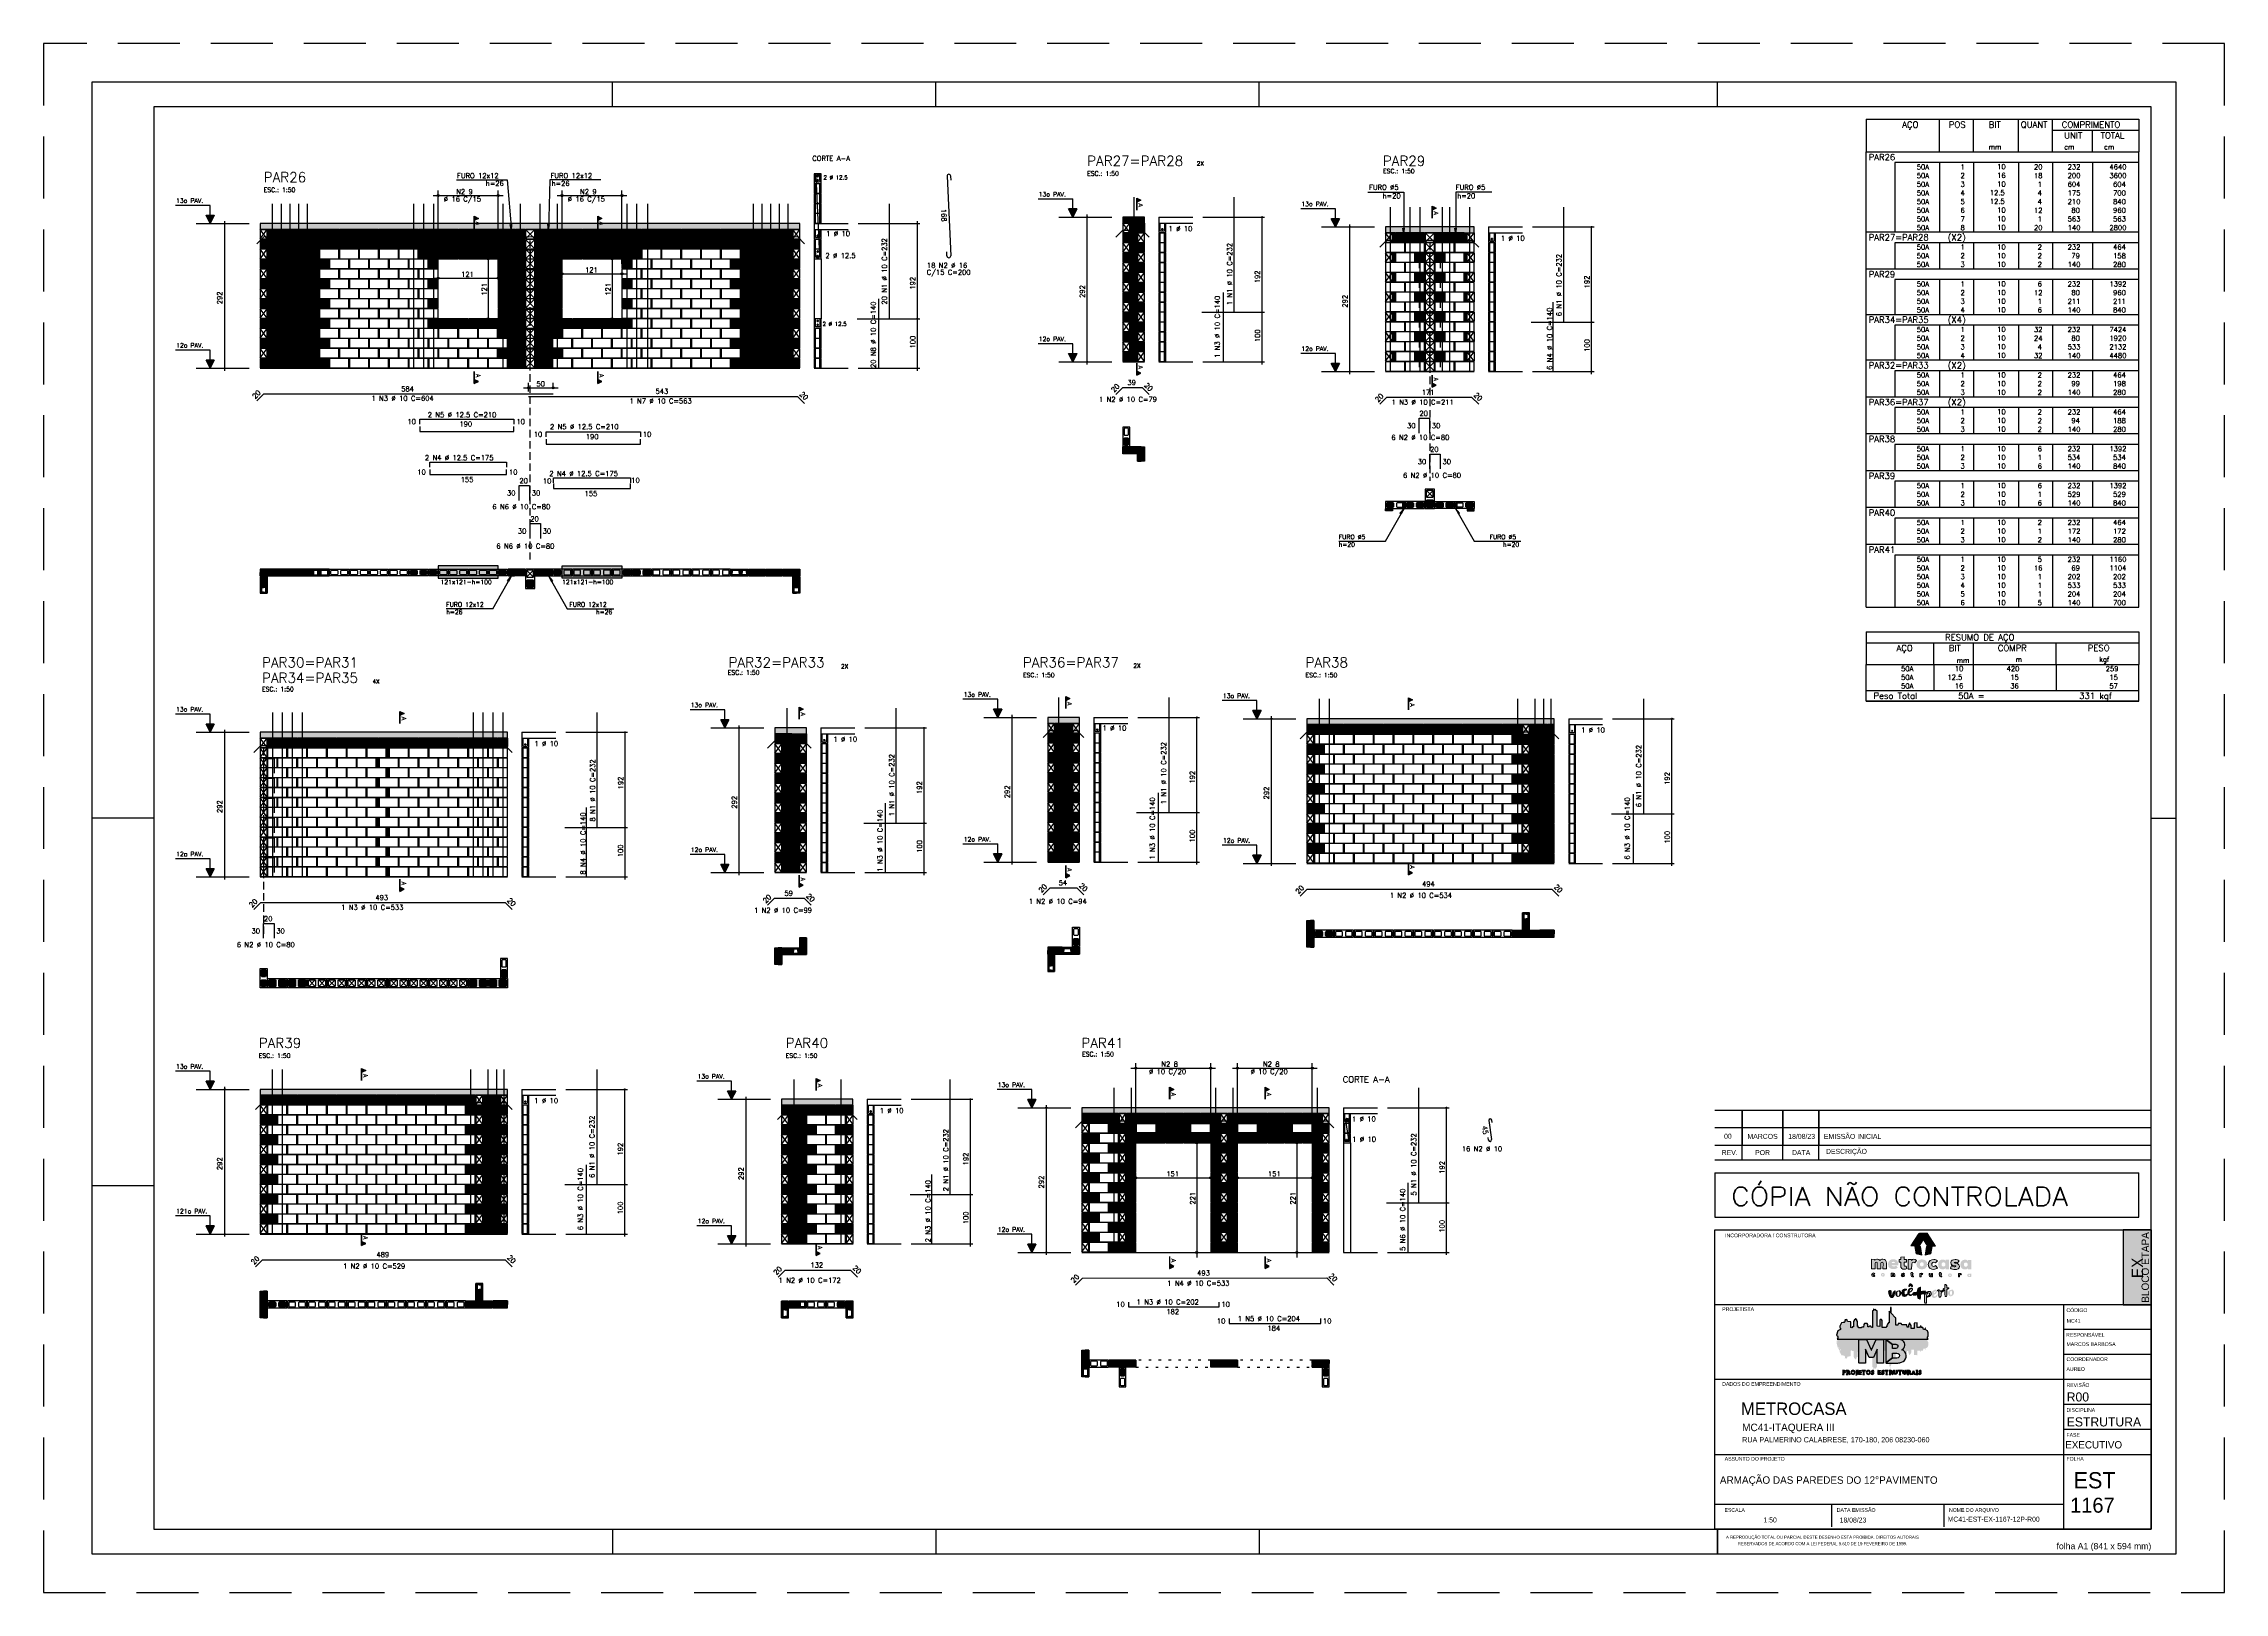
# Model space of a CAD drawing. Extents: x -1.9 to 86, y -1.5 to 61.
import ezdxf
from ezdxf.enums import TextEntityAlignment as Align

# ---------------------------------------------------------------- set-up
doc = ezdxf.new("R2010")
doc.units = 0
doc.header["$MEASUREMENT"] = 0
for name, pattern in [('CENTER', [2, 1.25, -0.25, 0.25, -0.25]), ('ESTILO_TQS_0001', [0.45, 0.3, -0.15]), ('ESTILO_TQS_0002', [0.4, 0.1, -0.3]), ('HIDDEN', [0.375, 0.25, -0.125])]:
    doc.linetypes.add(name, pattern=pattern)
doc.layers.get('0').update_dxf_attribs({"linetype": 'CONTINUOUS'})
doc.layers.get('Defpoints').update_dxf_attribs({"linetype": 'CONTINUOUS'})
for name, color, linetype in [('_ARQUIVO', 7, 'CONTINUOUS'), ('ARQ-MAR', 2, 'CONTINUOUS'), ('ARQ_CAR', 7, 'CONTINUOUS'), ('ARQ_CAR-TXT', 7, 'CONTINUOUS'), ('ARQ_FOLHA', 7, 'CONTINUOUS'), ('ARQ_TXT-2', 2, 'CONTINUOUS'), ('ARQ_TXT-4', 4, 'CONTINUOUS'), ('ARQ_VISTA 0', 251, 'CONTINUOUS'), ('H7', 1, 'CONTINUOUS'), ('Layer 1', 7, 'CONTINUOUS'), ('PENA_01', 1, 'CONTINUOUS'), ('PENA_02', 2, 'CONTINUOUS'), ('PENA_03', 3, 'CONTINUOUS'), ('PENA_05', 5, 'CONTINUOUS'), ('PENA_06', 6, 'CONTINUOUS'), ('PENA_09', 254, 'CONTINUOUS'), ('PENA_11', 252, 'CONTINUOUS'), ('PENA_19', 240, 'CONTINUOUS'), ('PENA_21', 100, 'CONTINUOUS'), ('PENA_23', 50, 'CONTINUOUS'), ('PENA_25', 210, 'CONTINUOUS'), ('PENA_27', 21, 'CONTINUOUS'), ('PENA_28', 135, 'CONTINUOUS'), ('PSG-NV1-HTC-251', 251, 'CONTINUOUS'), ('PSG-NV2-FLH-SELO', 1, 'CONTINUOUS'), ('ver', 20, 'CONTINUOUS')]:
    doc.layers.add(name, color=color, linetype=linetype)
doc.styles.add('01-MILLEU', font='GOTHIC.TTF')
doc.styles.add('CARIMBO', font='romans.shx', dxfattribs={"height": 30})
doc.styles.add('R300', font='SIMPLEX.SHX', dxfattribs={"width": 1.1, "height": 5.5})
doc.styles.get("Standard").update_dxf_attribs({"font": 'ROMANS.SHX'})
doc.styles.add('TQS_ARIAL', font='arial.ttf')

# ---------------------------------------------------------------- blocks, each defined once
blk = doc.blocks.new('FOLHA A1 - 841 X 594')
at = {"layer": 'ARQ_FOLHA', "color": 1}
for p, q in [((-631, 584), (-631, 594)), ((-500.5, 584), (-500.5, 594)), ((-370, 584), (-370, 594)), ((-185, 584), (-185, 594)), ((-816, 297), (-841, 297)), ((-10, 297), (0, 297)), ((-816, 148.5), (-841, 148.5)), ((-631, 10), (-631, 0)), ((-500.5, 10), (-500.5, 0)), ((-370, 10), (-370, 0)), ((-185, 10), (-185, 0.5)), ((-185, 0.5), (-185, 10)), ((-185, 9.5), (-185, 0)), ((-185, 9.5), (-185, 0)), ((-185, 0), (-185, 9.5))]:
    blk.add_line(p, q, dxfattribs=at)
for points in [[(-841, 0), (0, 0), (0, 594), (-841, 594)], [(-816, 10), (-10, 10), (-10, 584), (-816, 584)]]:
    blk.add_lwpolyline(points, close=True, dxfattribs=at)
at = {"layer": 'Defpoints', "color": 8, "linetype": 'HIDDEN', "ltscale": 100}
blk.add_lwpolyline([(-860.5, 609.5), (-860.5, -15.5), (19.5, -15.5), (19.5, 609.5)], close=True, dxfattribs=at)
at = {"layer": 'ARQ_FOLHA', "insert": (-10, 4.42), "char_height": 2.5, "width": 84.157, "attachment_point": 3, "style": 'TQS_ARIAL'}
blk.add_mtext('\\pxt3;folha A1 (841 x 594 mm)', dxfattribs=at)
at = {"layer": 'PSG-NV1-HTC-251', "insert": (-185, 10), "char_height": 1.25, "width": 84.6052, "attachment_point": 1, "line_spacing_factor": 1.25, "style": 'CARIMBO'}
blk.add_mtext('\\pxqc;{\\fArial Narrow|b0|i0|c0|p34;\\PA REPRODUÇÃO TOTAL OU PARCIAL DESTE DESENHO ESTÁ PROIBIDA. DIREITOS AUTORAIS \\PRESERVADOS DE ACORDO COM A LEI FEDERAL 9.610 DE 19 FEVEREIRO DE 1998.}', dxfattribs=at)
blk = doc.blocks.new('*U24')
blk.add_blockref('FOLHA A1 - 841 X 594', (0, 0))
blk = doc.blocks.new('*U27')
at = {"layer": 'ARQ_CAR-TXT', "true_color": 0x58ba48}
h = blk.add_hatch(color=85, dxfattribs=at)
h.dxf.hatch_style = 1
h.paths.add_polyline_path([(-11.28, 0), (0, 0), (0, 30), (-11.28, 30)])
at = {"layer": 'ARQ_CAR', "color": 5}
blk.add_lwpolyline([(-11.28, 0), (0, 0), (0, 30), (-11.28, 30)], close=True, dxfattribs=at)
at = {"layer": 'ARQ_CAR-TXT', "color": 4, "style": '01-MILLEU'}
blk.add_text('EX', height=4.614, rotation=90, dxfattribs=at).set_placement((-3.26, 10.64))
at = {"layer": 'ARQ_TXT-2', "style": '01-MILLEU'}
blk.add_text('EXECUTIVO', height=2.95, dxfattribs=at).set_placement((-34.5, -57.63))
blk = doc.blocks.new('METROCASA')
at = {"layer": 'Layer 1', "true_color": 0xed1c24}
h = blk.add_hatch(color=240, dxfattribs=at)
h.dxf.hatch_style = 2
h.paths.add_polyline_path([(-1.29, 0.86), (-1.02, -0.59), (0.13, -0.85), (-0.13, 0.85)])
h.paths.add_polyline_path([(2.84, 0.94), (1.22, 3.51), (-0.37, 3.52), (1.27, 0.94)])
h.paths.add_polyline_path([(-2.08, 0.96), (-0.44, 0.95), (0.36, 2.19), (-0.45, 3.48)])
h.paths.add_polyline_path([(0.77, -0.85), (1.92, -0.6), (2.21, 0.84), (1.05, 0.84)])
at = {"layer": 'Layer 1', "true_color": 0x404041}
h = blk.add_hatch(color=250, dxfattribs=at)
h.dxf.hatch_style = 2
edge = h.paths.add_edge_path()
edge.add_spline(control_points=[(-3.66, -4.74), (-3.71, -4.74), (-3.72, -4.72), (-3.72, -4.71), (-3.72, -4.68), (-3.69, -4.68), (-3.66, -4.68), (-3.6, -4.68), (-3.52, -4.7), (-3.48, -4.72), (-3.48, -4.72), (-3.38, -4.57), (-3.38, -4.57), (-3.44, -4.52), (-3.54, -4.48), (-3.65, -4.48), (-3.81, -4.48), (-3.97, -4.54), (-3.97, -4.71), (-3.97, -4.87), (-3.81, -4.92), (-3.68, -4.93), (-3.63, -4.93), (-3.61, -4.94), (-3.61, -4.97), (-3.61, -4.99), (-3.63, -5), (-3.68, -5), (-3.73, -5), (-3.81, -4.99), (-3.92, -4.92), (-3.92, -4.92), (-4, -5.11), (-4, -5.11), (-3.92, -5.16), (-3.79, -5.2), (-3.67, -5.2), (-3.51, -5.2), (-3.36, -5.14), (-3.35, -4.97), (-3.35, -4.79), (-3.52, -4.75), (-3.66, -4.74)], knot_values=[0, 0, 0, 0, 1, 1, 1, 2, 2, 2, 3, 3, 3, 4, 4, 4, 5, 5, 5, 6, 6, 6, 7, 7, 7, 8, 8, 8, 9, 9, 9, 10, 10, 10, 11, 11, 11, 12, 12, 12, 13, 13, 13, 14, 14, 14, 14], degree=3, periodic=0)
edge = h.paths.add_edge_path()
edge.add_spline(control_points=[(-5.55, -4.47), (-5.62, -4.47), (-5.7, -4.5), (-5.76, -4.56), (-5.76, -4.56), (-5.77, -4.49), (-5.77, -4.49), (-5.77, -4.49), (-6, -4.49), (-6, -4.49), (-6, -4.49), (-6, -5.17), (-6, -5.17), (-6, -5.17), (-5.75, -5.17), (-5.75, -5.17), (-5.75, -5.17), (-5.75, -4.81), (-5.75, -4.81), (-5.75, -4.72), (-5.69, -4.68), (-5.63, -4.68), (-5.58, -4.68), (-5.54, -4.71), (-5.54, -4.79), (-5.54, -4.79), (-5.54, -5.17), (-5.54, -5.17), (-5.54, -5.17), (-5.29, -5.17), (-5.29, -5.17), (-5.29, -5.17), (-5.28, -4.79), (-5.28, -4.79), (-5.28, -4.55), (-5.4, -4.48), (-5.55, -4.47)], knot_values=[0, 0, 0, 0, 1, 1, 1, 2, 2, 2, 3, 3, 3, 4, 4, 4, 5, 5, 5, 6, 6, 6, 7, 7, 7, 8, 8, 8, 9, 9, 9, 10, 10, 10, 11, 11, 11, 12, 12, 12, 12], degree=3, periodic=0)
edge = h.paths.add_edge_path()
edge.add_spline(control_points=[(-7.69, -4.46), (-7.89, -4.46), (-8.08, -4.57), (-8.08, -4.82), (-8.08, -5.06), (-7.89, -5.17), (-7.69, -5.17), (-7.5, -5.18), (-7.3, -5.07), (-7.3, -4.82), (-7.3, -4.57), (-7.49, -4.47), (-7.69, -4.46)], knot_values=[0, 0, 0, 0, 1, 1, 1, 2, 2, 2, 3, 3, 3, 4, 4, 4, 4], degree=3, periodic=0)
edge = h.paths.add_edge_path()
edge.add_spline(control_points=[(-7.69, -4.97), (-7.78, -4.97), (-7.83, -4.9), (-7.83, -4.82), (-7.83, -4.74), (-7.78, -4.67), (-7.69, -4.67), (-7.6, -4.67), (-7.55, -4.74), (-7.55, -4.82), (-7.55, -4.9), (-7.61, -4.97), (-7.69, -4.97)], knot_values=[0, 0, 0, 0, 1, 1, 1, 2, 2, 2, 3, 3, 3, 4, 4, 4, 4], degree=3, periodic=0)
edge = h.paths.add_edge_path()
edge.add_spline(control_points=[(-9.57, -4.95), (-9.67, -4.95), (-9.72, -4.88), (-9.72, -4.81), (-9.72, -4.73), (-9.67, -4.66), (-9.57, -4.66), (-9.53, -4.66), (-9.49, -4.67), (-9.46, -4.71), (-9.46, -4.71), (-9.32, -4.56), (-9.32, -4.56), (-9.39, -4.49), (-9.49, -4.45), (-9.59, -4.45), (-9.78, -4.45), (-9.97, -4.56), (-9.97, -4.81), (-9.97, -5.06), (-9.78, -5.16), (-9.59, -5.16), (-9.48, -5.16), (-9.39, -5.12), (-9.3, -5.05), (-9.3, -5.05), (-9.45, -4.9), (-9.45, -4.9), (-9.48, -4.93), (-9.53, -4.95), (-9.57, -4.95)], knot_values=[0, 0, 0, 0, 1, 1, 1, 2, 2, 2, 3, 3, 3, 4, 4, 4, 5, 5, 5, 6, 6, 6, 7, 7, 7, 8, 8, 8, 9, 9, 9, 10, 10, 10, 10], degree=3, periodic=0)
edge = h.paths.add_edge_path()
edge.add_spline(control_points=[(-1.68, -5), (-1.72, -5), (-1.74, -4.98), (-1.74, -4.93), (-1.74, -4.93), (-1.74, -4.71), (-1.74, -4.71), (-1.74, -4.71), (-1.59, -4.71), (-1.59, -4.71), (-1.59, -4.71), (-1.59, -4.52), (-1.59, -4.52), (-1.59, -4.52), (-1.74, -4.52), (-1.74, -4.52), (-1.74, -4.52), (-1.74, -4.32), (-1.74, -4.32), (-1.74, -4.32), (-1.99, -4.34), (-1.99, -4.34), (-1.99, -4.34), (-1.99, -4.51), (-1.99, -4.51), (-1.99, -4.51), (-2.1, -4.51), (-2.1, -4.51), (-2.1, -4.51), (-2.1, -4.71), (-2.1, -4.71), (-2.1, -4.71), (-1.99, -4.71), (-1.99, -4.71), (-1.99, -4.71), (-1.99, -4.93), (-1.99, -4.93), (-2, -5.14), (-1.88, -5.21), (-1.74, -5.21), (-1.67, -5.21), (-1.61, -5.19), (-1.55, -5.16), (-1.55, -5.16), (-1.6, -4.97), (-1.6, -4.97), (-1.62, -4.99), (-1.65, -5), (-1.68, -5)], knot_values=[0, 0, 0, 0, 1, 1, 1, 2, 2, 2, 3, 3, 3, 4, 4, 4, 5, 5, 5, 6, 6, 6, 7, 7, 7, 8, 8, 8, 9, 9, 9, 10, 10, 10, 11, 11, 11, 12, 12, 12, 13, 13, 13, 14, 14, 14, 15, 15, 15, 16, 16, 16, 16], degree=3, periodic=0)
edge = h.paths.add_edge_path()
edge.add_spline(control_points=[(9.78, -4.57), (9.78, -4.57), (9.77, -4.65), (9.77, -4.65), (9.73, -4.59), (9.66, -4.56), (9.57, -4.56), (9.37, -4.56), (9.24, -4.71), (9.24, -4.91), (9.24, -5.11), (9.35, -5.25), (9.55, -5.26), (9.62, -5.27), (9.71, -5.24), (9.77, -5.18), (9.77, -5.18), (9.78, -5.25), (9.78, -5.25), (9.78, -5.25), (10.01, -5.25), (10.01, -5.25), (10.01, -5.25), (10.02, -4.57), (10.02, -4.57), (10.02, -4.57), (9.78, -4.57), (9.78, -4.57)], knot_values=[0, 0, 0, 0, 1, 1, 1, 2, 2, 2, 3, 3, 3, 4, 4, 4, 5, 5, 5, 6, 6, 6, 7, 7, 7, 8, 8, 8, 9, 9, 9, 9], degree=3, periodic=0)
edge = h.paths.add_edge_path()
edge.add_spline(control_points=[(9.62, -5.06), (9.55, -5.06), (9.49, -5), (9.49, -4.91), (9.49, -4.82), (9.55, -4.76), (9.62, -4.76), (9.71, -4.76), (9.76, -4.82), (9.76, -4.91), (9.76, -4.99), (9.71, -5.06), (9.62, -5.06)], knot_values=[0, 0, 0, 0, 1, 1, 1, 2, 2, 2, 3, 3, 3, 4, 4, 4, 4], degree=3, periodic=0)
edge = h.paths.add_edge_path()
edge.add_spline(control_points=[(7.69, -4.64), (7.69, -4.64), (7.68, -4.56), (7.68, -4.56), (7.68, -4.56), (7.45, -4.56), (7.45, -4.56), (7.45, -4.56), (7.45, -5.24), (7.45, -5.24), (7.45, -5.24), (7.7, -5.24), (7.7, -5.24), (7.7, -5.24), (7.7, -4.89), (7.7, -4.89), (7.7, -4.8), (7.76, -4.76), (7.82, -4.76), (7.86, -4.76), (7.89, -4.77), (7.93, -4.8), (7.93, -4.8), (8.04, -4.62), (8.04, -4.62), (7.99, -4.57), (7.93, -4.55), (7.86, -4.55), (7.79, -4.55), (7.73, -4.57), (7.69, -4.64)], knot_values=[0, 0, 0, 0, 1, 1, 1, 2, 2, 2, 3, 3, 3, 4, 4, 4, 5, 5, 5, 6, 6, 6, 7, 7, 7, 8, 8, 8, 9, 9, 9, 10, 10, 10, 10], degree=3, periodic=0)
edge = h.paths.add_edge_path()
edge.add_spline(control_points=[(5.76, -4.54), (5.56, -4.54), (5.37, -4.64), (5.37, -4.89), (5.37, -5.14), (5.56, -5.24), (5.75, -5.25), (5.95, -5.25), (6.14, -5.14), (6.14, -4.89), (6.15, -4.65), (5.96, -4.54), (5.76, -4.54)], knot_values=[0, 0, 0, 0, 1, 1, 1, 2, 2, 2, 3, 3, 3, 4, 4, 4, 4], degree=3, periodic=0)
edge = h.paths.add_edge_path()
edge.add_spline(control_points=[(5.76, -5.04), (5.67, -5.04), (5.62, -4.97), (5.62, -4.89), (5.62, -4.81), (5.67, -4.74), (5.76, -4.74), (5.85, -4.74), (5.9, -4.81), (5.9, -4.89), (5.9, -4.97), (5.84, -5.04), (5.76, -5.04)], knot_values=[0, 0, 0, 0, 1, 1, 1, 2, 2, 2, 3, 3, 3, 4, 4, 4, 4], degree=3, periodic=0)
edge = h.paths.add_edge_path()
edge.add_spline(control_points=[(4, -5.03), (3.96, -5.03), (3.94, -5.01), (3.93, -4.96), (3.93, -4.96), (3.94, -4.74), (3.94, -4.74), (3.94, -4.74), (4.09, -4.74), (4.09, -4.74), (4.09, -4.74), (4.09, -4.55), (4.09, -4.55), (4.09, -4.55), (3.94, -4.55), (3.94, -4.55), (3.94, -4.55), (3.94, -4.35), (3.94, -4.35), (3.94, -4.35), (3.69, -4.38), (3.69, -4.38), (3.69, -4.38), (3.69, -4.54), (3.69, -4.54), (3.69, -4.54), (3.58, -4.54), (3.58, -4.54), (3.58, -4.54), (3.58, -4.74), (3.58, -4.74), (3.58, -4.74), (3.69, -4.74), (3.69, -4.74), (3.69, -4.74), (3.68, -4.96), (3.68, -4.96), (3.68, -5.17), (3.8, -5.24), (3.93, -5.24), (4, -5.24), (4.07, -5.22), (4.13, -5.19), (4.13, -5.19), (4.08, -5), (4.08, -5), (4.05, -5.02), (4.03, -5.03), (4, -5.03)], knot_values=[0, 0, 0, 0, 1, 1, 1, 2, 2, 2, 3, 3, 3, 4, 4, 4, 5, 5, 5, 6, 6, 6, 7, 7, 7, 8, 8, 8, 9, 9, 9, 10, 10, 10, 11, 11, 11, 12, 12, 12, 13, 13, 13, 14, 14, 14, 15, 15, 15, 16, 16, 16, 16], degree=3, periodic=0)
edge = h.paths.add_edge_path()
edge.add_spline(control_points=[(2.03, -4.89), (2.03, -4.98), (1.97, -5.02), (1.91, -5.02), (1.87, -5.02), (1.82, -4.99), (1.82, -4.9), (1.82, -4.9), (1.82, -4.53), (1.82, -4.53), (1.82, -4.53), (1.57, -4.53), (1.57, -4.53), (1.57, -4.53), (1.57, -4.9), (1.57, -4.9), (1.57, -5.15), (1.69, -5.22), (1.83, -5.22), (1.9, -5.23), (1.99, -5.2), (2.05, -5.14), (2.05, -5.14), (2.06, -5.21), (2.06, -5.21), (2.06, -5.21), (2.28, -5.21), (2.28, -5.21), (2.28, -5.21), (2.28, -4.53), (2.28, -4.53), (2.28, -4.53), (2.03, -4.53), (2.03, -4.53), (2.03, -4.53), (2.03, -4.89), (2.03, -4.89)], knot_values=[0, 0, 0, 0, 1, 1, 1, 2, 2, 2, 3, 3, 3, 4, 4, 4, 5, 5, 5, 6, 6, 6, 7, 7, 7, 8, 8, 8, 9, 9, 9, 10, 10, 10, 11, 11, 11, 12, 12, 12, 12], degree=3, periodic=0)
edge = h.paths.add_edge_path()
edge.add_spline(control_points=[(-0.02, -4.59), (-0.02, -4.59), (-0.04, -4.52), (-0.04, -4.52), (-0.04, -4.52), (-0.26, -4.52), (-0.26, -4.52), (-0.26, -4.52), (-0.27, -5.2), (-0.27, -5.2), (-0.27, -5.2), (-0.02, -5.2), (-0.02, -5.2), (-0.02, -5.2), (-0.01, -4.85), (-0.01, -4.85), (-0.01, -4.76), (0.04, -4.72), (0.1, -4.72), (0.15, -4.72), (0.18, -4.73), (0.22, -4.76), (0.22, -4.76), (0.32, -4.58), (0.32, -4.58), (0.28, -4.53), (0.21, -4.51), (0.14, -4.5), (0.08, -4.5), (0.01, -4.53), (-0.02, -4.59)], knot_values=[0, 0, 0, 0, 1, 1, 1, 2, 2, 2, 3, 3, 3, 4, 4, 4, 5, 5, 5, 6, 6, 6, 7, 7, 7, 8, 8, 8, 9, 9, 9, 10, 10, 10, 10], degree=3, periodic=0)
at = {"layer": 'Layer 1', "true_color": 0xed1c24}
h = blk.add_hatch(color=240, dxfattribs=at)
h.dxf.hatch_style = 2
edge = h.paths.add_edge_path()
edge.add_spline(control_points=[(-1.94, -1.96), (-1.94, -1.96), (-1.98, -1.76), (-1.98, -1.76), (-1.98, -1.76), (-2.62, -1.75), (-2.62, -1.75), (-2.62, -1.75), (-2.63, -3.66), (-2.63, -3.66), (-2.63, -3.66), (-1.92, -3.66), (-1.92, -3.66), (-1.92, -3.66), (-1.91, -2.67), (-1.91, -2.67), (-1.91, -2.42), (-1.76, -2.31), (-1.58, -2.31), (-1.46, -2.31), (-1.38, -2.34), (-1.26, -2.43), (-1.26, -2.43), (-0.98, -1.92), (-0.98, -1.92), (-1.1, -1.79), (-1.28, -1.71), (-1.48, -1.71), (-1.66, -1.71), (-1.84, -1.79), (-1.94, -1.96)], knot_values=[0, 0, 0, 0, 1, 1, 1, 2, 2, 2, 3, 3, 3, 4, 4, 4, 5, 5, 5, 6, 6, 6, 7, 7, 7, 8, 8, 8, 9, 9, 9, 10, 10, 10, 10], degree=3, periodic=0)
edge = h.paths.add_edge_path()
edge.add_spline(control_points=[(-5.6, -1.69), (-6.11, -1.69), (-6.66, -1.99), (-6.66, -2.69), (-6.67, -3.38), (-6.16, -3.68), (-5.56, -3.68), (-5.23, -3.68), (-4.92, -3.58), (-4.69, -3.37), (-4.69, -3.37), (-5.04, -2.98), (-5.04, -2.98), (-5.16, -3.07), (-5.32, -3.13), (-5.53, -3.13), (-5.68, -3.13), (-5.9, -3.06), (-5.95, -2.89), (-5.95, -2.89), (-4.62, -2.89), (-4.62, -2.89), (-4.45, -2.14), (-4.92, -1.69), (-5.6, -1.69)], knot_values=[0, 0, 0, 0, 1, 1, 1, 2, 2, 2, 3, 3, 3, 4, 4, 4, 5, 5, 5, 6, 6, 6, 7, 7, 7, 8, 8, 8, 8], degree=3, periodic=0)
edge = h.paths.add_edge_path()
edge.add_spline(control_points=[(-5.94, -2.43), (-5.89, -2.12), (-5.27, -2.13), (-5.25, -2.43), (-5.25, -2.43), (-5.94, -2.43), (-5.94, -2.43)], knot_values=[0, 0, 0, 0, 1, 1, 1, 2, 2, 2, 2], degree=3, periodic=0)
edge = h.paths.add_edge_path()
edge.add_spline(control_points=[(4.86, -2), (4.76, -1.84), (4.58, -1.75), (4.31, -1.75), (3.75, -1.74), (3.38, -2.17), (3.38, -2.74), (3.37, -3.29), (3.68, -3.69), (4.24, -3.73), (4.45, -3.74), (4.71, -3.67), (4.87, -3.49), (4.87, -3.49), (4.9, -3.7), (4.9, -3.7), (4.9, -3.7), (5.56, -3.7), (5.56, -3.7), (5.56, -3.7), (5.57, -1.8), (5.57, -1.8), (5.57, -1.8), (4.9, -1.79), (4.9, -1.79), (4.9, -1.79), (4.86, -2), (4.86, -2)], knot_values=[0, 0, 0, 0, 1, 1, 1, 2, 2, 2, 3, 3, 3, 4, 4, 4, 5, 5, 5, 6, 6, 6, 7, 7, 7, 8, 8, 8, 9, 9, 9, 9], degree=3, periodic=0)
edge = h.paths.add_edge_path()
edge.add_spline(control_points=[(4.46, -3.16), (4.25, -3.16), (4.08, -3.01), (4.08, -2.74), (4.08, -2.47), (4.25, -2.32), (4.47, -2.32), (4.72, -2.32), (4.86, -2.49), (4.86, -2.74), (4.86, -2.97), (4.7, -3.16), (4.46, -3.16)], knot_values=[0, 0, 0, 0, 1, 1, 1, 2, 2, 2, 3, 3, 3, 4, 4, 4, 4], degree=3, periodic=0)
edge = h.paths.add_edge_path()
edge.add_spline(control_points=[(-7.68, -1.68), (-7.94, -1.68), (-8.15, -1.76), (-8.31, -1.95), (-8.4, -1.77), (-8.59, -1.69), (-8.78, -1.68), (-8.98, -1.68), (-9.19, -1.76), (-9.31, -1.92), (-9.31, -1.92), (-9.36, -1.72), (-9.36, -1.72), (-9.36, -1.72), (-9.95, -1.71), (-9.95, -1.71), (-9.95, -1.71), (-9.96, -3.62), (-9.96, -3.62), (-9.96, -3.62), (-9.26, -3.62), (-9.26, -3.62), (-9.26, -3.62), (-9.25, -2.58), (-9.25, -2.58), (-9.25, -2.37), (-9.12, -2.27), (-9, -2.27), (-8.87, -2.27), (-8.8, -2.35), (-8.8, -2.57), (-8.8, -2.57), (-8.81, -3.62), (-8.81, -3.62), (-8.81, -3.62), (-8.11, -3.63), (-8.11, -3.63), (-8.11, -3.63), (-8.1, -2.58), (-8.1, -2.58), (-8.1, -2.37), (-7.98, -2.29), (-7.86, -2.29), (-7.75, -2.29), (-7.66, -2.37), (-7.66, -2.57), (-7.66, -2.57), (-7.67, -3.63), (-7.67, -3.63), (-7.67, -3.63), (-6.96, -3.63), (-6.96, -3.63), (-6.96, -3.63), (-6.95, -2.57), (-6.95, -2.57), (-6.95, -1.94), (-7.26, -1.68), (-7.68, -1.68)], knot_values=[0, 0, 0, 0, 1, 1, 1, 2, 2, 2, 3, 3, 3, 4, 4, 4, 5, 5, 5, 6, 6, 6, 7, 7, 7, 8, 8, 8, 9, 9, 9, 10, 10, 10, 11, 11, 11, 12, 12, 12, 13, 13, 13, 14, 14, 14, 15, 15, 15, 16, 16, 16, 17, 17, 17, 18, 18, 18, 19, 19, 19, 19], degree=3, periodic=0)
edge = h.paths.add_edge_path()
edge.add_spline(control_points=[(-3.23, -3.11), (-3.34, -3.11), (-3.41, -3.06), (-3.42, -2.93), (-3.42, -2.93), (-3.41, -2.3), (-3.41, -2.3), (-3.41, -2.3), (-2.98, -2.3), (-2.98, -2.3), (-2.98, -2.3), (-2.98, -1.76), (-2.98, -1.76), (-2.98, -1.76), (-3.41, -1.76), (-3.41, -1.76), (-3.41, -1.76), (-3.4, -1.21), (-3.4, -1.21), (-3.4, -1.21), (-4.11, -1.28), (-4.11, -1.28), (-4.11, -1.28), (-4.11, -1.76), (-4.11, -1.76), (-4.11, -1.76), (-4.42, -1.75), (-4.42, -1.75), (-4.42, -1.75), (-4.42, -2.3), (-4.42, -2.3), (-4.42, -2.3), (-4.11, -2.3), (-4.11, -2.3), (-4.11, -2.3), (-4.12, -2.92), (-4.12, -2.92), (-4.13, -3.52), (-3.79, -3.69), (-3.42, -3.7), (-3.22, -3.7), (-3.03, -3.66), (-2.87, -3.57), (-2.87, -3.57), (-3.02, -3.05), (-3.02, -3.05), (-3.08, -3.09), (-3.16, -3.11), (-3.23, -3.11)], knot_values=[0, 0, 0, 0, 1, 1, 1, 2, 2, 2, 3, 3, 3, 4, 4, 4, 5, 5, 5, 6, 6, 6, 7, 7, 7, 8, 8, 8, 9, 9, 9, 10, 10, 10, 11, 11, 11, 12, 12, 12, 13, 13, 13, 14, 14, 14, 15, 15, 15, 16, 16, 16, 16], degree=3, periodic=0)
edge = h.paths.add_edge_path()
edge.add_spline(control_points=[(2.53, -3.13), (2.26, -3.13), (2.12, -2.94), (2.12, -2.74), (2.12, -2.5), (2.27, -2.3), (2.54, -2.3), (2.66, -2.3), (2.77, -2.35), (2.86, -2.44), (2.86, -2.44), (3.24, -2.04), (3.24, -2.04), (3.04, -1.84), (2.77, -1.74), (2.5, -1.74), (1.96, -1.73), (1.43, -2.04), (1.42, -2.73), (1.42, -3.44), (1.94, -3.72), (2.5, -3.72), (2.78, -3.72), (3.06, -3.6), (3.28, -3.4), (3.28, -3.4), (2.88, -2.98), (2.88, -2.98), (2.79, -3.08), (2.66, -3.13), (2.53, -3.13)], knot_values=[0, 0, 0, 0, 1, 1, 1, 2, 2, 2, 3, 3, 3, 4, 4, 4, 5, 5, 5, 6, 6, 6, 7, 7, 7, 8, 8, 8, 9, 9, 9, 10, 10, 10, 10], degree=3, periodic=0)
edge = h.paths.add_edge_path()
edge.add_spline(control_points=[(9.37, -1.82), (9.37, -1.82), (9.33, -2.02), (9.33, -2.02), (9.23, -1.87), (9.04, -1.77), (8.77, -1.77), (8.22, -1.77), (7.85, -2.2), (7.84, -2.76), (7.84, -3.31), (8.15, -3.71), (8.71, -3.75), (8.92, -3.76), (9.17, -3.7), (9.34, -3.51), (9.34, -3.51), (9.37, -3.72), (9.37, -3.72), (9.37, -3.72), (10.02, -3.72), (10.02, -3.72), (10.02, -3.72), (10.03, -1.82), (10.03, -1.82), (10.03, -1.82), (9.37, -1.82), (9.37, -1.82)], knot_values=[0, 0, 0, 0, 1, 1, 1, 2, 2, 2, 3, 3, 3, 4, 4, 4, 5, 5, 5, 6, 6, 6, 7, 7, 7, 8, 8, 8, 9, 9, 9, 9], degree=3, periodic=0)
edge = h.paths.add_edge_path()
edge.add_spline(control_points=[(8.93, -3.18), (8.71, -3.18), (8.55, -3.03), (8.55, -2.76), (8.55, -2.5), (8.72, -2.34), (8.93, -2.35), (9.18, -2.35), (9.32, -2.51), (9.32, -2.77), (9.32, -2.99), (9.17, -3.18), (8.93, -3.18)], knot_values=[0, 0, 0, 0, 1, 1, 1, 2, 2, 2, 3, 3, 3, 4, 4, 4, 4], degree=3, periodic=0)
edge = h.paths.add_edge_path()
edge.add_spline(control_points=[(6.78, -2.48), (6.66, -2.48), (6.63, -2.42), (6.63, -2.39), (6.63, -2.32), (6.7, -2.29), (6.8, -2.3), (6.96, -2.29), (7.18, -2.35), (7.28, -2.41), (7.28, -2.41), (7.58, -1.99), (7.58, -1.99), (7.4, -1.85), (7.12, -1.76), (6.81, -1.76), (6.36, -1.75), (5.93, -1.92), (5.93, -2.38), (5.92, -2.84), (6.37, -2.99), (6.74, -3), (6.88, -3.02), (6.94, -3.05), (6.94, -3.11), (6.94, -3.17), (6.87, -3.2), (6.75, -3.2), (6.59, -3.19), (6.36, -3.18), (6.07, -2.98), (6.07, -2.98), (5.84, -3.5), (5.84, -3.5), (6.05, -3.66), (6.43, -3.75), (6.76, -3.76), (7.22, -3.76), (7.65, -3.58), (7.65, -3.11), (7.65, -2.61), (7.17, -2.49), (6.78, -2.48)], knot_values=[0, 0, 0, 0, 1, 1, 1, 2, 2, 2, 3, 3, 3, 4, 4, 4, 5, 5, 5, 6, 6, 6, 7, 7, 7, 8, 8, 8, 9, 9, 9, 10, 10, 10, 11, 11, 11, 12, 12, 12, 13, 13, 13, 14, 14, 14, 14], degree=3, periodic=0)
edge = h.paths.add_edge_path()
edge.add_spline(control_points=[(0.13, -1.72), (-0.42, -1.72), (-0.95, -2.01), (-0.96, -2.72), (-0.96, -3.41), (-0.42, -3.71), (0.12, -3.72), (0.66, -3.72), (1.21, -3.42), (1.22, -2.73), (1.22, -2.03), (0.7, -1.73), (0.13, -1.72)], knot_values=[0, 0, 0, 0, 1, 1, 1, 2, 2, 2, 3, 3, 3, 4, 4, 4, 4], degree=3, periodic=0)
edge = h.paths.add_edge_path()
edge.add_spline(control_points=[(0.13, -3.13), (-0.12, -3.13), (-0.27, -2.94), (-0.26, -2.72), (-0.26, -2.5), (-0.12, -2.3), (0.13, -2.31), (0.38, -2.31), (0.52, -2.5), (0.52, -2.72), (0.52, -2.96), (0.37, -3.14), (0.13, -3.13)], knot_values=[0, 0, 0, 0, 1, 1, 1, 2, 2, 2, 3, 3, 3, 4, 4, 4, 4], degree=3, periodic=0)
at = {"layer": 'Layer 1', "true_color": 0x404041}
h = blk.add_hatch(color=250, dxfattribs=at)
h.dxf.hatch_style = 2
edge = h.paths.add_edge_path()
edge.add_spline(control_points=[(-2.43, -7.17), (-2.4, -7.16), (-2.38, -7.15), (-2.36, -7.14), (-2.33, -7.13), (-2.31, -7.11), (-2.3, -7.09), (-2.28, -7.07), (-2.26, -7.04), (-2.24, -7.01), (-2.22, -6.98), (-2.2, -6.95), (-2.17, -6.92), (-2.15, -6.93), (-2.11, -6.95), (-2.08, -6.98), (-2.05, -7.01), (-2.01, -7.04), (-1.98, -7.06), (-1.94, -7.09), (-1.9, -7.11), (-1.87, -7.13), (-1.84, -7.14), (-1.81, -7.14), (-1.78, -7.12), (-1.75, -7.1), (-1.75, -7.07), (-1.76, -7.02), (-1.78, -6.98), (-1.8, -6.94), (-1.84, -6.89), (-1.87, -6.84), (-1.91, -6.8), (-1.96, -6.76), (-2, -6.72), (-2.04, -6.69), (-2.07, -6.68), (-2.11, -6.66), (-2.15, -6.65), (-2.18, -6.64), (-2.21, -6.64), (-2.24, -6.64), (-2.26, -6.65), (-2.29, -6.66), (-2.31, -6.68), (-2.33, -6.71), (-2.35, -6.73), (-2.36, -6.77), (-2.38, -6.82), (-2.4, -6.84), (-2.41, -6.87), (-2.43, -6.91), (-2.44, -6.95), (-2.46, -6.99), (-2.47, -7.03), (-2.48, -7.07), (-2.48, -7.11), (-2.48, -7.14), (-2.47, -7.16), (-2.46, -7.18), (-2.43, -7.17)], knot_values=[0, 0, 0, 0, 1, 1, 1, 2, 2, 2, 3, 3, 3, 4, 4, 4, 5, 5, 5, 6, 6, 6, 7, 7, 7, 8, 8, 8, 9, 9, 9, 10, 10, 10, 11, 11, 11, 12, 12, 12, 13, 13, 13, 14, 14, 14, 15, 15, 15, 16, 16, 16, 17, 17, 17, 18, 18, 18, 19, 19, 19, 20, 20, 20, 20], degree=3, periodic=0)
edge = h.paths.add_edge_path()
edge.add_spline(control_points=[(-5.26, -8.04), (-5.28, -8.03), (-5.33, -8.05), (-5.4, -8.1), (-5.49, -8.17), (-5.55, -8.25), (-5.6, -8.35), (-5.65, -8.45), (-5.69, -8.55), (-5.71, -8.65), (-5.74, -8.76), (-5.76, -8.85), (-5.77, -8.93), (-5.78, -9.02), (-5.8, -9.07), (-5.81, -9.1), (-5.83, -9.13), (-5.85, -9.12), (-5.88, -9.08), (-5.91, -9.04), (-5.94, -8.98), (-5.97, -8.89), (-6, -8.8), (-6.02, -8.7), (-6.04, -8.57), (-6.05, -8.44), (-6.05, -8.3), (-6.03, -8.14), (-6.03, -8.11), (-6.04, -8.08), (-6.06, -8.06), (-6.09, -8.03), (-6.12, -8.01), (-6.16, -8), (-6.2, -7.98), (-6.25, -7.98), (-6.3, -7.98), (-6.35, -7.99), (-6.4, -8), (-6.45, -8.03), (-6.48, -8.05), (-6.5, -8.08), (-6.52, -8.13), (-6.53, -8.18), (-6.53, -8.24), (-6.53, -8.31), (-6.53, -8.38), (-6.52, -8.45), (-6.5, -8.52), (-6.49, -8.6), (-6.47, -8.67), (-6.45, -8.74), (-6.43, -8.81), (-6.41, -8.87), (-6.39, -8.93), (-6.36, -8.98), (-6.34, -9.03), (-6.32, -9.05), (-6.29, -9.1), (-6.26, -9.14), (-6.23, -9.18), (-6.19, -9.23), (-6.16, -9.27), (-6.11, -9.3), (-6.07, -9.34), (-6.02, -9.36), (-5.96, -9.37), (-5.9, -9.38), (-5.83, -9.38), (-5.75, -9.35), (-5.71, -9.34), (-5.67, -9.31), (-5.63, -9.25), (-5.58, -9.19), (-5.54, -9.12), (-5.51, -9.05), (-5.47, -8.98), (-5.44, -8.9), (-5.41, -8.82), (-5.38, -8.74), (-5.36, -8.67), (-5.34, -8.61), (-5.32, -8.53), (-5.29, -8.44), (-5.27, -8.36), (-5.25, -8.27), (-5.23, -8.2), (-5.23, -8.15), (-5.22, -8.09), (-5.23, -8.06), (-5.26, -8.04)], knot_values=[0, 0, 0, 0, 1, 1, 1, 2, 2, 2, 3, 3, 3, 4, 4, 4, 5, 5, 5, 6, 6, 6, 7, 7, 7, 8, 8, 8, 9, 9, 9, 10, 10, 10, 11, 11, 11, 12, 12, 12, 13, 13, 13, 14, 14, 14, 15, 15, 15, 16, 16, 16, 17, 17, 17, 18, 18, 18, 19, 19, 19, 20, 20, 20, 21, 21, 21, 22, 22, 22, 23, 23, 23, 24, 24, 24, 25, 25, 25, 26, 26, 26, 27, 27, 27, 28, 28, 28, 29, 29, 29, 30, 30, 30, 30], degree=3, periodic=0)
edge = h.paths.add_edge_path()
edge.add_spline(control_points=[(-1.57, -8.39), (-1.57, -8.35), (-1.58, -8.33), (-1.6, -8.33), (-1.62, -8.34), (-1.64, -8.36), (-1.66, -8.39), (-1.68, -8.43), (-1.71, -8.47), (-1.75, -8.52), (-1.78, -8.56), (-1.82, -8.61), (-1.87, -8.65), (-1.92, -8.7), (-1.99, -8.73), (-2.07, -8.75), (-2.11, -8.76), (-2.14, -8.76), (-2.17, -8.75), (-2.19, -8.74), (-2.22, -8.73), (-2.24, -8.72), (-2.26, -8.7), (-2.27, -8.68), (-2.28, -8.66), (-2.3, -8.64), (-2.31, -8.61), (-2.31, -8.59), (-2.33, -8.53), (-2.34, -8.45), (-2.33, -8.37), (-2.27, -8.37), (-2.2, -8.36), (-2.14, -8.33), (-2.08, -8.31), (-2.02, -8.28), (-1.96, -8.23), (-1.89, -8.19), (-1.83, -8.12), (-1.77, -8.03), (-1.71, -7.95), (-1.68, -7.87), (-1.66, -7.8), (-1.65, -7.72), (-1.65, -7.65), (-1.67, -7.59), (-1.69, -7.53), (-1.72, -7.48), (-1.77, -7.45), (-1.81, -7.41), (-1.87, -7.39), (-1.93, -7.39), (-2, -7.4), (-2.06, -7.41), (-2.13, -7.43), (-2.2, -7.44), (-2.26, -7.47), (-2.32, -7.5), (-2.38, -7.53), (-2.44, -7.57), (-2.49, -7.62), (-2.54, -7.67), (-2.58, -7.72), (-2.62, -7.78), (-2.66, -7.87), (-2.7, -7.94), (-2.72, -8.02), (-2.74, -8.1), (-2.75, -8.16), (-2.76, -8.22), (-2.77, -8.29), (-2.77, -8.36), (-2.76, -8.42), (-2.75, -8.52), (-2.72, -8.62), (-2.68, -8.71), (-2.65, -8.78), (-2.6, -8.86), (-2.54, -8.92), (-2.47, -8.99), (-2.39, -9.03), (-2.28, -9.05), (-2.17, -9.07), (-2.07, -9.07), (-1.98, -9.04), (-1.9, -9.01), (-1.83, -8.97), (-1.78, -8.91), (-1.72, -8.86), (-1.68, -8.8), (-1.64, -8.73), (-1.61, -8.66), (-1.59, -8.6), (-1.58, -8.54), (-1.57, -8.48), (-1.56, -8.43), (-1.57, -8.39)], knot_values=[0, 0, 0, 0, 1, 1, 1, 2, 2, 2, 3, 3, 3, 4, 4, 4, 5, 5, 5, 6, 6, 6, 7, 7, 7, 8, 8, 8, 9, 9, 9, 10, 10, 10, 11, 11, 11, 12, 12, 12, 13, 13, 13, 14, 14, 14, 15, 15, 15, 16, 16, 16, 17, 17, 17, 18, 18, 18, 19, 19, 19, 20, 20, 20, 21, 21, 21, 22, 22, 22, 23, 23, 23, 24, 24, 24, 25, 25, 25, 26, 26, 26, 27, 27, 27, 28, 28, 28, 29, 29, 29, 30, 30, 30, 31, 31, 31, 32, 32, 32, 32], degree=3, periodic=0)
edge = h.paths.add_edge_path()
edge.add_spline(control_points=[(-2.31, -8.07), (-2.31, -8.04), (-2.3, -8.01), (-2.29, -7.98), (-2.27, -7.95), (-2.25, -7.9), (-2.23, -7.85), (-2.2, -7.81), (-2.17, -7.77), (-2.14, -7.75), (-2.1, -7.72), (-2.07, -7.7), (-2.03, -7.69), (-1.99, -7.67), (-1.95, -7.66), (-1.91, -7.65), (-1.9, -7.67), (-1.91, -7.7), (-1.91, -7.72), (-1.92, -7.75), (-1.93, -7.78), (-1.94, -7.81), (-1.95, -7.85), (-1.97, -7.89), (-2.01, -7.94), (-2.04, -7.99), (-2.07, -8.02), (-2.11, -8.05), (-2.15, -8.07), (-2.18, -8.09), (-2.21, -8.1), (-2.25, -8.11), (-2.29, -8.12), (-2.32, -8.13), (-2.32, -8.11), (-2.32, -8.09), (-2.31, -8.07)], knot_values=[0, 0, 0, 0, 1, 1, 1, 2, 2, 2, 3, 3, 3, 4, 4, 4, 5, 5, 5, 6, 6, 6, 7, 7, 7, 8, 8, 8, 9, 9, 9, 10, 10, 10, 11, 11, 11, 12, 12, 12, 12], degree=3, periodic=0)
edge = h.paths.add_edge_path()
edge.add_spline(control_points=[(-4.11, -8.09), (-4.16, -8), (-4.24, -7.93), (-4.34, -7.88), (-4.36, -7.87), (-4.38, -7.87), (-4.39, -7.87), (-4.4, -7.88), (-4.41, -7.89), (-4.43, -7.9), (-4.45, -7.92), (-4.48, -7.93), (-4.52, -7.95), (-4.57, -7.97), (-4.64, -7.99), (-4.74, -8), (-4.84, -8.02), (-4.93, -8.06), (-5, -8.14), (-5.07, -8.21), (-5.12, -8.29), (-5.15, -8.39), (-5.18, -8.48), (-5.2, -8.59), (-5.19, -8.69), (-5.18, -8.8), (-5.16, -8.89), (-5.11, -8.98), (-5.06, -9.06), (-5, -9.13), (-4.91, -9.18), (-4.82, -9.23), (-4.72, -9.25), (-4.59, -9.24), (-4.49, -9.22), (-4.4, -9.19), (-4.32, -9.13), (-4.24, -9.07), (-4.18, -9), (-4.12, -8.92), (-4.07, -8.84), (-4.03, -8.75), (-4.01, -8.65), (-3.99, -8.55), (-3.99, -8.45), (-4, -8.36), (-4.02, -8.26), (-4.05, -8.17), (-4.11, -8.09)], knot_values=[0, 0, 0, 0, 1, 1, 1, 2, 2, 2, 3, 3, 3, 4, 4, 4, 5, 5, 5, 6, 6, 6, 7, 7, 7, 8, 8, 8, 9, 9, 9, 10, 10, 10, 11, 11, 11, 12, 12, 12, 13, 13, 13, 14, 14, 14, 15, 15, 15, 16, 16, 16, 16], degree=3, periodic=0)
edge = h.paths.add_edge_path()
edge.add_spline(control_points=[(-4.4, -8.7), (-4.42, -8.76), (-4.44, -8.82), (-4.46, -8.88), (-4.48, -8.94), (-4.51, -8.98), (-4.54, -9.02), (-4.57, -9.06), (-4.6, -9.08), (-4.63, -9.09), (-4.66, -9.1), (-4.68, -9.08), (-4.7, -9.05), (-4.73, -9.01), (-4.74, -8.96), (-4.76, -8.9), (-4.77, -8.84), (-4.77, -8.77), (-4.78, -8.7), (-4.78, -8.62), (-4.78, -8.55), (-4.78, -8.48), (-4.78, -8.41), (-4.77, -8.36), (-4.76, -8.3), (-4.75, -8.25), (-4.74, -8.22), (-4.73, -8.21), (-4.68, -8.16), (-4.64, -8.14), (-4.6, -8.14), (-4.55, -8.14), (-4.5, -8.17), (-4.44, -8.23), (-4.41, -8.25), (-4.4, -8.29), (-4.39, -8.34), (-4.37, -8.39), (-4.37, -8.44), (-4.37, -8.5), (-4.38, -8.57), (-4.39, -8.63), (-4.4, -8.7)], knot_values=[0, 0, 0, 0, 1, 1, 1, 2, 2, 2, 3, 3, 3, 4, 4, 4, 5, 5, 5, 6, 6, 6, 7, 7, 7, 8, 8, 8, 9, 9, 9, 10, 10, 10, 11, 11, 11, 12, 12, 12, 13, 13, 13, 14, 14, 14, 14], degree=3, periodic=0)
edge = h.paths.add_edge_path()
edge.add_spline(control_points=[(-2.78, -8.64), (-2.8, -8.64), (-2.82, -8.66), (-2.85, -8.69), (-2.88, -8.72), (-2.92, -8.74), (-2.96, -8.77), (-3, -8.79), (-3.05, -8.81), (-3.1, -8.82), (-3.15, -8.84), (-3.21, -8.83), (-3.28, -8.81), (-3.32, -8.8), (-3.36, -8.77), (-3.39, -8.72), (-3.41, -8.67), (-3.43, -8.6), (-3.44, -8.53), (-3.45, -8.46), (-3.45, -8.39), (-3.44, -8.31), (-3.43, -8.23), (-3.41, -8.15), (-3.39, -8.08), (-3.36, -8.01), (-3.32, -7.96), (-3.27, -7.93), (-3.23, -7.9), (-3.18, -7.88), (-3.13, -7.87), (-3.09, -7.86), (-3.05, -7.86), (-3.01, -7.86), (-2.98, -7.86), (-2.96, -7.86), (-2.95, -7.85), (-2.94, -7.83), (-2.95, -7.8), (-2.98, -7.76), (-3.02, -7.73), (-3.06, -7.7), (-3.12, -7.68), (-3.18, -7.67), (-3.25, -7.66), (-3.33, -7.67), (-3.41, -7.68), (-3.49, -7.72), (-3.58, -7.79), (-3.67, -7.86), (-3.74, -7.94), (-3.79, -8.03), (-3.84, -8.12), (-3.87, -8.21), (-3.89, -8.3), (-3.9, -8.39), (-3.9, -8.48), (-3.89, -8.57), (-3.88, -8.66), (-3.85, -8.74), (-3.82, -8.82), (-3.78, -8.89), (-3.73, -8.96), (-3.68, -9.01), (-3.62, -9.06), (-3.56, -9.1), (-3.49, -9.12), (-3.41, -9.14), (-3.34, -9.15), (-3.27, -9.14), (-3.21, -9.13), (-3.15, -9.11), (-3.09, -9.09), (-3.03, -9.06), (-2.98, -9.02), (-2.93, -8.98), (-2.89, -8.94), (-2.85, -8.9), (-2.82, -8.86), (-2.76, -8.78), (-2.73, -8.72), (-2.72, -8.68), (-2.72, -8.63), (-2.74, -8.62), (-2.78, -8.64)], knot_values=[0, 0, 0, 0, 1, 1, 1, 2, 2, 2, 3, 3, 3, 4, 4, 4, 5, 5, 5, 6, 6, 6, 7, 7, 7, 8, 8, 8, 9, 9, 9, 10, 10, 10, 11, 11, 11, 12, 12, 12, 13, 13, 13, 14, 14, 14, 15, 15, 15, 16, 16, 16, 17, 17, 17, 18, 18, 18, 19, 19, 19, 20, 20, 20, 21, 21, 21, 22, 22, 22, 23, 23, 23, 24, 24, 24, 25, 25, 25, 26, 26, 26, 27, 27, 27, 28, 28, 28, 28], degree=3, periodic=0)
at = {"layer": 'Layer 1', "true_color": 0x1b8e45}
h = blk.add_hatch(color=114, dxfattribs=at)
h.dxf.hatch_style = 2
edge = h.paths.add_edge_path()
edge.add_spline(control_points=[(0.79, -8.06), (0.59, -8.03), (-0.17, -8.19), (-0.17, -8.19), (-0.17, -8.19), (-0.11, -7.43), (-0.17, -7.33), (-0.22, -7.23), (-0.47, -7.45), (-0.61, -7.52), (-0.74, -7.59), (-0.74, -8.26), (-0.74, -8.26), (-0.74, -8.26), (-1.25, -8.38), (-1.45, -8.38), (-1.45, -8.43), (-1.45, -8.49), (-1.47, -8.56), (-1.48, -8.63), (-1.51, -8.7), (-1.54, -8.78), (-1.56, -8.82), (-1.58, -8.86), (-1.61, -8.89), (-1.61, -8.9), (-1.61, -8.9), (-1.6, -8.9), (-1.35, -8.97), (-0.75, -8.8), (-0.75, -8.8), (-0.75, -8.8), (-0.76, -9.13), (-0.67, -9.41), (-0.58, -9.69), (-0.21, -9.73), (-0.18, -9.61), (-0.15, -9.49), (-0.17, -8.73), (-0.17, -8.73), (-0.17, -8.73), (0.36, -8.62), (0.55, -8.6), (0.75, -8.58), (0.98, -8.09), (0.79, -8.06)], knot_values=[0, 0, 0, 0, 1, 1, 1, 2, 2, 2, 3, 3, 3, 4, 4, 4, 5, 5, 5, 6, 6, 6, 7, 7, 7, 8, 8, 8, 9, 9, 9, 10, 10, 10, 11, 11, 11, 12, 12, 12, 13, 13, 13, 14, 14, 14, 15, 15, 15, 15], degree=3, periodic=0)
at = {"layer": 'Layer 1', "true_color": 0x404041}
h = blk.add_hatch(color=250, dxfattribs=at)
h.dxf.hatch_style = 2
edge = h.paths.add_edge_path()
edge.add_spline(control_points=[(3.23, -8.73), (3.21, -8.72), (3.19, -8.73), (3.17, -8.77), (3.15, -8.81), (3.12, -8.85), (3.09, -8.9), (3.05, -8.95), (3.01, -9), (2.96, -9.05), (2.91, -9.1), (2.85, -9.13), (2.77, -9.15), (2.73, -9.16), (2.7, -9.16), (2.67, -9.16), (2.64, -9.15), (2.62, -9.14), (2.6, -9.13), (2.58, -9.11), (2.57, -9.09), (2.55, -9.07), (2.54, -9.05), (2.53, -9.03), (2.52, -9), (2.5, -8.94), (2.49, -8.87), (2.5, -8.79), (2.56, -8.79), (2.62, -8.77), (2.68, -8.74), (2.74, -8.72), (2.8, -8.68), (2.86, -8.64), (2.93, -8.59), (2.99, -8.52), (3.05, -8.43), (3.1, -8.35), (3.13, -8.27), (3.14, -8.2), (3.16, -8.12), (3.15, -8.05), (3.13, -7.99), (3.11, -7.94), (3.08, -7.89), (3.03, -7.85), (2.99, -7.82), (2.93, -7.8), (2.87, -7.81), (2.8, -7.81), (2.74, -7.82), (2.67, -7.84), (2.6, -7.86), (2.54, -7.89), (2.48, -7.92), (2.42, -7.96), (2.37, -8), (2.31, -8.05), (2.26, -8.09), (2.22, -8.15), (2.19, -8.21), (2.16, -8.27), (2.12, -8.34), (2.1, -8.42), (2.07, -8.5), (2.06, -8.58), (2.05, -8.66), (2.04, -8.75), (2.04, -8.83), (2.05, -8.92), (2.06, -9), (2.08, -9.08), (2.12, -9.15), (2.15, -9.23), (2.19, -9.29), (2.25, -9.34), (2.31, -9.39), (2.38, -9.43), (2.46, -9.44), (2.57, -9.47), (2.66, -9.47), (2.75, -9.44), (2.83, -9.42), (2.91, -9.38), (2.97, -9.33), (3.04, -9.28), (3.09, -9.22), (3.14, -9.16), (3.18, -9.09), (3.21, -9.02), (3.23, -8.96), (3.26, -8.9), (3.27, -8.85), (3.27, -8.81), (3.26, -8.76), (3.25, -8.74), (3.23, -8.73)], knot_values=[0, 0, 0, 0, 1, 1, 1, 2, 2, 2, 3, 3, 3, 4, 4, 4, 5, 5, 5, 6, 6, 6, 7, 7, 7, 8, 8, 8, 9, 9, 9, 10, 10, 10, 11, 11, 11, 12, 12, 12, 13, 13, 13, 14, 14, 14, 15, 15, 15, 16, 16, 16, 17, 17, 17, 18, 18, 18, 19, 19, 19, 20, 20, 20, 21, 21, 21, 22, 22, 22, 23, 23, 23, 24, 24, 24, 25, 25, 25, 26, 26, 26, 27, 27, 27, 28, 28, 28, 29, 29, 29, 30, 30, 30, 31, 31, 31, 32, 32, 32, 32], degree=3, periodic=0)
edge = h.paths.add_edge_path()
edge.add_spline(control_points=[(2.49, -8.48), (2.5, -8.45), (2.51, -8.43), (2.52, -8.39), (2.53, -8.35), (2.55, -8.31), (2.59, -8.27), (2.63, -8.21), (2.66, -8.16), (2.7, -8.13), (2.74, -8.1), (2.77, -8.08), (2.8, -8.07), (2.84, -8.06), (2.87, -8.05), (2.9, -8.06), (2.91, -8.08), (2.92, -8.11), (2.91, -8.14), (2.91, -8.16), (2.9, -8.19), (2.89, -8.23), (2.87, -8.27), (2.85, -8.3), (2.81, -8.34), (2.77, -8.39), (2.73, -8.42), (2.69, -8.45), (2.65, -8.47), (2.62, -8.49), (2.59, -8.51), (2.56, -8.52), (2.52, -8.53), (2.5, -8.54), (2.49, -8.53), (2.49, -8.5), (2.49, -8.48)], knot_values=[0, 0, 0, 0, 1, 1, 1, 2, 2, 2, 3, 3, 3, 4, 4, 4, 5, 5, 5, 6, 6, 6, 7, 7, 7, 8, 8, 8, 9, 9, 9, 10, 10, 10, 11, 11, 11, 12, 12, 12, 12], degree=3, periodic=0)
edge = h.paths.add_edge_path()
edge.add_spline(control_points=[(1.86, -8.24), (1.82, -8.2), (1.78, -8.18), (1.72, -8.16), (1.67, -8.14), (1.62, -8.13), (1.56, -8.13), (1.48, -8.13), (1.42, -8.15), (1.36, -8.18), (1.3, -8.22), (1.25, -8.26), (1.21, -8.3), (1.17, -8.34), (1.14, -8.38), (1.11, -8.42), (1.09, -8.46), (1.07, -8.48), (1.06, -8.5), (1.05, -8.51), (1.04, -8.51), (1.04, -8.48), (1.04, -8.46), (1.03, -8.43), (1.03, -8.39), (1.03, -8.35), (1.02, -8.31), (1.02, -8.27), (1.01, -8.26), (1.01, -8.25), (1.01, -8.24), (0.9, -8.44), (0.79, -8.63), (0.67, -8.81), (0.67, -8.82), (0.67, -8.83), (0.67, -8.84), (0.67, -8.98), (0.66, -9.12), (0.66, -9.26), (0.66, -9.4), (0.66, -9.54), (0.66, -9.67), (0.67, -9.81), (0.67, -9.93), (0.67, -10.04), (0.68, -10.15), (0.68, -10.24), (0.69, -10.31), (0.69, -10.38), (0.7, -10.42), (0.71, -10.43), (0.73, -10.45), (0.76, -10.47), (0.8, -10.49), (0.83, -10.51), (0.87, -10.52), (0.91, -10.53), (0.94, -10.53), (0.97, -10.52), (1, -10.51), (1.02, -10.49), (1.04, -10.46), (1.05, -10.41), (1.05, -10.38), (1.05, -10.33), (1.05, -10.25), (1.05, -10.17), (1.05, -10.07), (1.05, -9.96), (1.05, -9.86), (1.05, -9.74), (1.05, -9.62), (1.06, -9.49), (1.06, -9.38), (1.06, -9.26), (1.07, -9.14), (1.08, -9.04), (1.09, -8.94), (1.11, -8.84), (1.13, -8.77), (1.15, -8.71), (1.2, -8.59), (1.27, -8.5), (1.34, -8.46), (1.42, -8.41), (1.5, -8.42), (1.57, -8.48), (1.62, -8.51), (1.65, -8.55), (1.66, -8.6), (1.67, -8.65), (1.67, -8.7), (1.65, -8.75), (1.64, -8.8), (1.62, -8.85), (1.58, -8.9), (1.55, -8.94), (1.51, -8.98), (1.47, -9), (1.42, -9.03), (1.38, -9.05), (1.35, -9.07), (1.31, -9.09), (1.28, -9.11), (1.26, -9.12), (1.24, -9.13), (1.22, -9.15), (1.21, -9.16), (1.19, -9.17), (1.19, -9.19), (1.18, -9.21), (1.17, -9.24), (1.19, -9.26), (1.23, -9.27), (1.27, -9.27), (1.35, -9.25), (1.46, -9.22), (1.53, -9.2), (1.59, -9.17), (1.65, -9.14), (1.71, -9.11), (1.77, -9.06), (1.81, -9.02), (1.86, -8.97), (1.9, -8.91), (1.93, -8.84), (1.96, -8.77), (1.98, -8.7), (1.98, -8.61), (1.99, -8.53), (1.98, -8.46), (1.95, -8.4), (1.93, -8.33), (1.9, -8.28), (1.86, -8.24)], knot_values=[0, 0, 0, 0, 1, 1, 1, 2, 2, 2, 3, 3, 3, 4, 4, 4, 5, 5, 5, 6, 6, 6, 7, 7, 7, 8, 8, 8, 9, 9, 9, 10, 10, 10, 11, 11, 11, 12, 12, 12, 13, 13, 13, 14, 14, 14, 15, 15, 15, 16, 16, 16, 17, 17, 17, 18, 18, 18, 19, 19, 19, 20, 20, 20, 21, 21, 21, 22, 22, 22, 23, 23, 23, 24, 24, 24, 25, 25, 25, 26, 26, 26, 27, 27, 27, 28, 28, 28, 29, 29, 29, 30, 30, 30, 31, 31, 31, 32, 32, 32, 33, 33, 33, 34, 34, 34, 35, 35, 35, 36, 36, 36, 37, 37, 37, 38, 38, 38, 39, 39, 39, 40, 40, 40, 41, 41, 41, 42, 42, 42, 43, 43, 43, 44, 44, 44, 45, 45, 45, 45], degree=3, periodic=0)
edge = h.paths.add_edge_path()
edge.add_spline(control_points=[(6.57, -8.23), (6.55, -8.13), (6.51, -8.04), (6.46, -7.96), (6.41, -7.88), (6.33, -7.81), (6.23, -7.76), (6.2, -7.74), (6.19, -7.74), (6.18, -7.75), (6.17, -7.75), (6.16, -7.76), (6.14, -7.78), (6.12, -7.79), (6.09, -7.81), (6.05, -7.82), (6, -7.84), (5.93, -7.86), (5.84, -7.87), (5.73, -7.89), (5.64, -7.94), (5.57, -8.01), (5.5, -8.08), (5.45, -8.16), (5.42, -8.26), (5.39, -8.36), (5.38, -8.46), (5.38, -8.56), (5.39, -8.67), (5.42, -8.77), (5.46, -8.85), (5.51, -8.94), (5.57, -9), (5.66, -9.05), (5.75, -9.1), (5.85, -9.12), (5.98, -9.11), (6.08, -9.1), (6.17, -9.06), (6.25, -9), (6.33, -8.95), (6.39, -8.88), (6.44, -8.79), (6.5, -8.71), (6.53, -8.62), (6.56, -8.52), (6.58, -8.42), (6.58, -8.33), (6.57, -8.23)], knot_values=[0, 0, 0, 0, 1, 1, 1, 2, 2, 2, 3, 3, 3, 4, 4, 4, 5, 5, 5, 6, 6, 6, 7, 7, 7, 8, 8, 8, 9, 9, 9, 10, 10, 10, 11, 11, 11, 12, 12, 12, 13, 13, 13, 14, 14, 14, 15, 15, 15, 16, 16, 16, 16], degree=3, periodic=0)
edge = h.paths.add_edge_path()
edge.add_spline(control_points=[(6.17, -8.57), (6.15, -8.64), (6.13, -8.7), (6.11, -8.75), (6.09, -8.81), (6.06, -8.86), (6.03, -8.89), (6, -8.93), (5.97, -8.96), (5.94, -8.96), (5.91, -8.97), (5.89, -8.96), (5.87, -8.92), (5.84, -8.88), (5.83, -8.83), (5.82, -8.77), (5.8, -8.71), (5.8, -8.64), (5.79, -8.57), (5.79, -8.5), (5.79, -8.42), (5.79, -8.36), (5.8, -8.29), (5.8, -8.23), (5.81, -8.18), (5.82, -8.13), (5.83, -8.09), (5.84, -8.08), (5.89, -8.03), (5.93, -8.01), (5.97, -8.01), (6.02, -8.01), (6.07, -8.04), (6.13, -8.1), (6.15, -8.12), (6.17, -8.16), (6.18, -8.21), (6.19, -8.26), (6.2, -8.32), (6.19, -8.38), (6.19, -8.44), (6.18, -8.5), (6.17, -8.57)], knot_values=[0, 0, 0, 0, 1, 1, 1, 2, 2, 2, 3, 3, 3, 4, 4, 4, 5, 5, 5, 6, 6, 6, 7, 7, 7, 8, 8, 8, 9, 9, 9, 10, 10, 10, 11, 11, 11, 12, 12, 12, 13, 13, 13, 14, 14, 14, 14], degree=3, periodic=0)
edge = h.paths.add_edge_path()
edge.add_spline(control_points=[(5.46, -7.57), (5.5, -7.55), (5.52, -7.52), (5.52, -7.49), (5.52, -7.46), (5.5, -7.44), (5.46, -7.43), (5.42, -7.43), (5.38, -7.42), (5.33, -7.43), (5.27, -7.43), (5.2, -7.44), (5.13, -7.45), (5.13, -7.41), (5.13, -7.36), (5.12, -7.31), (5.12, -7.27), (5.12, -7.22), (5.12, -7.17), (5.12, -7.12), (5.11, -7.06), (5.11, -7.01), (5.11, -6.97), (5.09, -6.92), (5.05, -6.89), (5.02, -6.85), (4.98, -6.82), (4.93, -6.8), (4.89, -6.79), (4.85, -6.78), (4.81, -6.79), (4.77, -6.8), (4.75, -6.82), (4.74, -6.86), (4.73, -6.89), (4.73, -6.91), (4.73, -6.94), (4.72, -6.96), (4.72, -6.99), (4.72, -7.03), (4.72, -7.06), (4.72, -7.11), (4.72, -7.16), (4.73, -7.22), (4.73, -7.29), (4.73, -7.38), (4.73, -7.39), (4.73, -7.4), (4.72, -7.42), (4.72, -7.43), (4.72, -7.45), (4.72, -7.47), (4.72, -7.47), (4.72, -7.52), (4.72, -7.52), (4.65, -7.54), (4.6, -7.56), (4.55, -7.59), (4.5, -7.61), (4.46, -7.63), (4.43, -7.66), (4.39, -7.69), (4.38, -7.72), (4.39, -7.75), (4.4, -7.79), (4.42, -7.81), (4.46, -7.82), (4.49, -7.83), (4.53, -7.84), (4.58, -7.83), (4.63, -7.83), (4.68, -7.81), (4.74, -7.8), (4.74, -8.05), (4.74, -8.27), (4.75, -8.47), (4.75, -8.56), (4.75, -8.64), (4.76, -8.72), (4.76, -8.81), (4.76, -8.88), (4.77, -8.95), (4.78, -9.01), (4.79, -9.06), (4.8, -9.1), (4.81, -9.14), (4.82, -9.17), (4.83, -9.17), (4.86, -9.18), (4.89, -9.19), (4.92, -9.19), (4.95, -9.19), (4.98, -9.19), (5.01, -9.17), (5.03, -9.16), (5.06, -9.13), (5.08, -9.08), (5.11, -9.03), (5.12, -8.96), (5.14, -8.86), (5.14, -8.76), (5.15, -8.64), (5.15, -8.51), (5.15, -8.38), (5.15, -8.25), (5.15, -8.13), (5.15, -7.99), (5.14, -7.85), (5.14, -7.7), (5.21, -7.68), (5.27, -7.66), (5.33, -7.64), (5.38, -7.62), (5.42, -7.6), (5.46, -7.57)], knot_values=[0, 0, 0, 0, 1, 1, 1, 2, 2, 2, 3, 3, 3, 4, 4, 4, 5, 5, 5, 6, 6, 6, 7, 7, 7, 8, 8, 8, 9, 9, 9, 10, 10, 10, 11, 11, 11, 12, 12, 12, 13, 13, 13, 14, 14, 14, 15, 15, 15, 16, 16, 16, 17, 17, 17, 18, 18, 18, 19, 19, 19, 20, 20, 20, 21, 21, 21, 22, 22, 22, 23, 23, 23, 24, 24, 24, 25, 25, 25, 26, 26, 26, 27, 27, 27, 28, 28, 28, 29, 29, 29, 30, 30, 30, 31, 31, 31, 32, 32, 32, 33, 33, 33, 34, 34, 34, 35, 35, 35, 36, 36, 36, 37, 37, 37, 38, 38, 38, 38], degree=3, periodic=0)
edge = h.paths.add_edge_path()
edge.add_spline(control_points=[(4.51, -7.89), (4.44, -7.88), (4.37, -7.88), (4.3, -7.91), (4.23, -7.94), (4.17, -7.98), (4.11, -8.02), (4.05, -8.06), (3.98, -8.12), (3.92, -8.18), (3.91, -8.15), (3.9, -8.12), (3.88, -8.09), (3.86, -8.06), (3.84, -8.03), (3.81, -8), (3.78, -7.97), (3.74, -7.93), (3.7, -7.9), (3.65, -7.86), (3.59, -7.84), (3.53, -7.84), (3.48, -7.85), (3.43, -7.86), (3.38, -7.88), (3.33, -7.9), (3.3, -7.93), (3.27, -7.96), (3.24, -7.99), (3.23, -8.01), (3.24, -8.02), (3.25, -8.04), (3.26, -8.05), (3.27, -8.05), (3.28, -8.05), (3.3, -8.05), (3.31, -8.05), (3.33, -8.05), (3.35, -8.05), (3.37, -8.05), (3.39, -8.05), (3.41, -8.06), (3.43, -8.07), (3.46, -8.08), (3.48, -8.1), (3.5, -8.14), (3.51, -8.17), (3.52, -8.22), (3.53, -8.28), (3.54, -8.34), (3.54, -8.41), (3.54, -8.5), (3.54, -8.59), (3.54, -8.69), (3.53, -8.81), (3.53, -9), (3.55, -9.13), (3.59, -9.2), (3.63, -9.28), (3.69, -9.31), (3.77, -9.3), (3.84, -9.29), (3.9, -9.25), (3.94, -9.17), (3.98, -9.1), (4, -8.99), (4, -8.85), (4, -8.78), (4, -8.71), (4.01, -8.64), (4.02, -8.56), (4.03, -8.49), (4.06, -8.42), (4.08, -8.36), (4.11, -8.3), (4.16, -8.25), (4.21, -8.19), (4.27, -8.15), (4.34, -8.13), (4.38, -8.12), (4.42, -8.1), (4.44, -8.07), (4.47, -8.05), (4.5, -8.02), (4.51, -8), (4.53, -7.97), (4.54, -7.95), (4.54, -7.93), (4.54, -7.91), (4.53, -7.89), (4.51, -7.89)], knot_values=[0, 0, 0, 0, 1, 1, 1, 2, 2, 2, 3, 3, 3, 4, 4, 4, 5, 5, 5, 6, 6, 6, 7, 7, 7, 8, 8, 8, 9, 9, 9, 10, 10, 10, 11, 11, 11, 12, 12, 12, 13, 13, 13, 14, 14, 14, 15, 15, 15, 16, 16, 16, 17, 17, 17, 18, 18, 18, 19, 19, 19, 20, 20, 20, 21, 21, 21, 22, 22, 22, 23, 23, 23, 24, 24, 24, 25, 25, 25, 26, 26, 26, 27, 27, 27, 28, 28, 28, 29, 29, 29, 30, 30, 30, 30], degree=3, periodic=0)
at = {"layer": 'Layer 1', "lineweight": 0}
for points in [[(-2.08, 0.96), (-0.44, 0.95), (0.36, 2.19), (-0.45, 3.48), (-2.08, 0.96)], [(-1.29, 0.86), (-1.02, -0.59), (0.13, -0.85), (-0.13, 0.85), (-1.29, 0.86)], [(2.84, 0.94), (1.22, 3.51), (-0.37, 3.52), (1.27, 0.94), (2.84, 0.94)], [(0.77, -0.85), (1.92, -0.6), (2.21, 0.84), (1.05, 0.84), (0.77, -0.85)]]:
    blk.add_lwpolyline(points, dxfattribs=at)
for points, knots in [([(-7.68, -1.68), (-7.94, -1.68), (-8.15, -1.76), (-8.31, -1.95), (-8.4, -1.77), (-8.59, -1.69), (-8.78, -1.68), (-8.98, -1.68), (-9.19, -1.76), (-9.31, -1.92), (-9.31, -1.92), (-9.36, -1.72), (-9.36, -1.72), (-9.36, -1.72), (-9.95, -1.71), (-9.95, -1.71), (-9.95, -1.71), (-9.96, -3.62), (-9.96, -3.62), (-9.96, -3.62), (-9.26, -3.62), (-9.26, -3.62), (-9.26, -3.62), (-9.25, -2.58), (-9.25, -2.58), (-9.25, -2.37), (-9.12, -2.27), (-9, -2.27), (-8.87, -2.27), (-8.8, -2.35), (-8.8, -2.57), (-8.8, -2.57), (-8.81, -3.62), (-8.81, -3.62), (-8.81, -3.62), (-8.11, -3.63), (-8.11, -3.63), (-8.11, -3.63), (-8.1, -2.58), (-8.1, -2.58), (-8.1, -2.37), (-7.98, -2.29), (-7.86, -2.29), (-7.75, -2.29), (-7.66, -2.37), (-7.66, -2.57), (-7.66, -2.57), (-7.67, -3.63), (-7.67, -3.63), (-7.67, -3.63), (-6.96, -3.63), (-6.96, -3.63), (-6.96, -3.63), (-6.95, -2.57), (-6.95, -2.57), (-6.95, -1.94), (-7.26, -1.68), (-7.68, -1.68)], [0, 0, 0, 0, 1, 1, 1, 2, 2, 2, 3, 3, 3, 4, 4, 4, 5, 5, 5, 6, 6, 6, 7, 7, 7, 8, 8, 8, 9, 9, 9, 10, 10, 10, 11, 11, 11, 12, 12, 12, 13, 13, 13, 14, 14, 14, 15, 15, 15, 16, 16, 16, 17, 17, 17, 18, 18, 18, 19, 19, 19, 19]), ([(-3.23, -3.11), (-3.34, -3.11), (-3.41, -3.06), (-3.42, -2.93), (-3.42, -2.93), (-3.41, -2.3), (-3.41, -2.3), (-3.41, -2.3), (-2.98, -2.3), (-2.98, -2.3), (-2.98, -2.3), (-2.98, -1.76), (-2.98, -1.76), (-2.98, -1.76), (-3.41, -1.76), (-3.41, -1.76), (-3.41, -1.76), (-3.4, -1.21), (-3.4, -1.21), (-3.4, -1.21), (-4.11, -1.28), (-4.11, -1.28), (-4.11, -1.28), (-4.11, -1.76), (-4.11, -1.76), (-4.11, -1.76), (-4.42, -1.75), (-4.42, -1.75), (-4.42, -1.75), (-4.42, -2.3), (-4.42, -2.3), (-4.42, -2.3), (-4.11, -2.3), (-4.11, -2.3), (-4.11, -2.3), (-4.12, -2.92), (-4.12, -2.92), (-4.13, -3.52), (-3.79, -3.69), (-3.42, -3.7), (-3.22, -3.7), (-3.03, -3.66), (-2.87, -3.57), (-2.87, -3.57), (-3.02, -3.05), (-3.02, -3.05), (-3.08, -3.09), (-3.16, -3.11), (-3.23, -3.11)], [0, 0, 0, 0, 1, 1, 1, 2, 2, 2, 3, 3, 3, 4, 4, 4, 5, 5, 5, 6, 6, 6, 7, 7, 7, 8, 8, 8, 9, 9, 9, 10, 10, 10, 11, 11, 11, 12, 12, 12, 13, 13, 13, 14, 14, 14, 15, 15, 15, 16, 16, 16, 16]), ([(-1.94, -1.96), (-1.94, -1.96), (-1.98, -1.76), (-1.98, -1.76), (-1.98, -1.76), (-2.62, -1.75), (-2.62, -1.75), (-2.62, -1.75), (-2.63, -3.66), (-2.63, -3.66), (-2.63, -3.66), (-1.92, -3.66), (-1.92, -3.66), (-1.92, -3.66), (-1.91, -2.67), (-1.91, -2.67), (-1.91, -2.42), (-1.76, -2.31), (-1.58, -2.31), (-1.46, -2.31), (-1.38, -2.34), (-1.26, -2.43), (-1.26, -2.43), (-0.98, -1.92), (-0.98, -1.92), (-1.1, -1.79), (-1.28, -1.71), (-1.48, -1.71), (-1.66, -1.71), (-1.84, -1.79), (-1.94, -1.96)], [0, 0, 0, 0, 1, 1, 1, 2, 2, 2, 3, 3, 3, 4, 4, 4, 5, 5, 5, 6, 6, 6, 7, 7, 7, 8, 8, 8, 9, 9, 9, 10, 10, 10, 10]), ([(-1.68, -5), (-1.72, -5), (-1.74, -4.98), (-1.74, -4.93), (-1.74, -4.93), (-1.74, -4.71), (-1.74, -4.71), (-1.74, -4.71), (-1.59, -4.71), (-1.59, -4.71), (-1.59, -4.71), (-1.59, -4.52), (-1.59, -4.52), (-1.59, -4.52), (-1.74, -4.52), (-1.74, -4.52), (-1.74, -4.52), (-1.74, -4.32), (-1.74, -4.32), (-1.74, -4.32), (-1.99, -4.34), (-1.99, -4.34), (-1.99, -4.34), (-1.99, -4.51), (-1.99, -4.51), (-1.99, -4.51), (-2.1, -4.51), (-2.1, -4.51), (-2.1, -4.51), (-2.1, -4.71), (-2.1, -4.71), (-2.1, -4.71), (-1.99, -4.71), (-1.99, -4.71), (-1.99, -4.71), (-1.99, -4.93), (-1.99, -4.93), (-2, -5.14), (-1.88, -5.21), (-1.74, -5.21), (-1.67, -5.21), (-1.61, -5.19), (-1.55, -5.16), (-1.55, -5.16), (-1.6, -4.97), (-1.6, -4.97), (-1.62, -4.99), (-1.65, -5), (-1.68, -5)], [0, 0, 0, 0, 1, 1, 1, 2, 2, 2, 3, 3, 3, 4, 4, 4, 5, 5, 5, 6, 6, 6, 7, 7, 7, 8, 8, 8, 9, 9, 9, 10, 10, 10, 11, 11, 11, 12, 12, 12, 13, 13, 13, 14, 14, 14, 15, 15, 15, 16, 16, 16, 16]), ([(2.53, -3.13), (2.26, -3.13), (2.12, -2.94), (2.12, -2.74), (2.12, -2.5), (2.27, -2.3), (2.54, -2.3), (2.66, -2.3), (2.77, -2.35), (2.86, -2.44), (2.86, -2.44), (3.24, -2.04), (3.24, -2.04), (3.04, -1.84), (2.77, -1.74), (2.5, -1.74), (1.96, -1.73), (1.43, -2.04), (1.42, -2.73), (1.42, -3.44), (1.94, -3.72), (2.5, -3.72), (2.78, -3.72), (3.06, -3.6), (3.28, -3.4), (3.28, -3.4), (2.88, -2.98), (2.88, -2.98), (2.79, -3.08), (2.66, -3.13), (2.53, -3.13)], [0, 0, 0, 0, 1, 1, 1, 2, 2, 2, 3, 3, 3, 4, 4, 4, 5, 5, 5, 6, 6, 6, 7, 7, 7, 8, 8, 8, 9, 9, 9, 10, 10, 10, 10]), ([(4, -5.03), (3.96, -5.03), (3.94, -5.01), (3.93, -4.96), (3.93, -4.96), (3.94, -4.74), (3.94, -4.74), (3.94, -4.74), (4.09, -4.74), (4.09, -4.74), (4.09, -4.74), (4.09, -4.55), (4.09, -4.55), (4.09, -4.55), (3.94, -4.55), (3.94, -4.55), (3.94, -4.55), (3.94, -4.35), (3.94, -4.35), (3.94, -4.35), (3.69, -4.38), (3.69, -4.38), (3.69, -4.38), (3.69, -4.54), (3.69, -4.54), (3.69, -4.54), (3.58, -4.54), (3.58, -4.54), (3.58, -4.54), (3.58, -4.74), (3.58, -4.74), (3.58, -4.74), (3.69, -4.74), (3.69, -4.74), (3.69, -4.74), (3.68, -4.96), (3.68, -4.96), (3.68, -5.17), (3.8, -5.24), (3.93, -5.24), (4, -5.24), (4.07, -5.22), (4.13, -5.19), (4.13, -5.19), (4.08, -5), (4.08, -5), (4.05, -5.02), (4.03, -5.03), (4, -5.03)], [0, 0, 0, 0, 1, 1, 1, 2, 2, 2, 3, 3, 3, 4, 4, 4, 5, 5, 5, 6, 6, 6, 7, 7, 7, 8, 8, 8, 9, 9, 9, 10, 10, 10, 11, 11, 11, 12, 12, 12, 13, 13, 13, 14, 14, 14, 15, 15, 15, 16, 16, 16, 16]), ([(6.78, -2.48), (6.66, -2.48), (6.63, -2.42), (6.63, -2.39), (6.63, -2.32), (6.7, -2.29), (6.8, -2.3), (6.96, -2.29), (7.18, -2.35), (7.28, -2.41), (7.28, -2.41), (7.58, -1.99), (7.58, -1.99), (7.4, -1.85), (7.12, -1.76), (6.81, -1.76), (6.36, -1.75), (5.93, -1.92), (5.93, -2.38), (5.92, -2.84), (6.37, -2.99), (6.74, -3), (6.88, -3.02), (6.94, -3.05), (6.94, -3.11), (6.94, -3.17), (6.87, -3.2), (6.75, -3.2), (6.59, -3.19), (6.36, -3.18), (6.07, -2.98), (6.07, -2.98), (5.84, -3.5), (5.84, -3.5), (6.05, -3.66), (6.43, -3.75), (6.76, -3.76), (7.22, -3.76), (7.65, -3.58), (7.65, -3.11), (7.65, -2.61), (7.17, -2.49), (6.78, -2.48)], [0, 0, 0, 0, 1, 1, 1, 2, 2, 2, 3, 3, 3, 4, 4, 4, 5, 5, 5, 6, 6, 6, 7, 7, 7, 8, 8, 8, 9, 9, 9, 10, 10, 10, 11, 11, 11, 12, 12, 12, 13, 13, 13, 14, 14, 14, 14]), ([(-9.57, -4.95), (-9.67, -4.95), (-9.72, -4.88), (-9.72, -4.81), (-9.72, -4.73), (-9.67, -4.66), (-9.57, -4.66), (-9.53, -4.66), (-9.49, -4.67), (-9.46, -4.71), (-9.46, -4.71), (-9.32, -4.56), (-9.32, -4.56), (-9.39, -4.49), (-9.49, -4.45), (-9.59, -4.45), (-9.78, -4.45), (-9.97, -4.56), (-9.97, -4.81), (-9.97, -5.06), (-9.78, -5.16), (-9.59, -5.16), (-9.48, -5.16), (-9.39, -5.12), (-9.3, -5.05), (-9.3, -5.05), (-9.45, -4.9), (-9.45, -4.9), (-9.48, -4.93), (-9.53, -4.95), (-9.57, -4.95)], [0, 0, 0, 0, 1, 1, 1, 2, 2, 2, 3, 3, 3, 4, 4, 4, 5, 5, 5, 6, 6, 6, 7, 7, 7, 8, 8, 8, 9, 9, 9, 10, 10, 10, 10]), ([(-5.26, -8.04), (-5.28, -8.03), (-5.33, -8.05), (-5.4, -8.1), (-5.49, -8.17), (-5.55, -8.25), (-5.6, -8.35), (-5.65, -8.45), (-5.69, -8.55), (-5.71, -8.65), (-5.74, -8.76), (-5.76, -8.85), (-5.77, -8.93), (-5.78, -9.02), (-5.8, -9.07), (-5.81, -9.1), (-5.83, -9.13), (-5.85, -9.12), (-5.88, -9.08), (-5.91, -9.04), (-5.94, -8.98), (-5.97, -8.89), (-6, -8.8), (-6.02, -8.7), (-6.04, -8.57), (-6.05, -8.44), (-6.05, -8.3), (-6.03, -8.14), (-6.03, -8.11), (-6.04, -8.08), (-6.06, -8.06), (-6.09, -8.03), (-6.12, -8.01), (-6.16, -8), (-6.2, -7.98), (-6.25, -7.98), (-6.3, -7.98), (-6.35, -7.99), (-6.4, -8), (-6.45, -8.03), (-6.48, -8.05), (-6.5, -8.08), (-6.52, -8.13), (-6.53, -8.18), (-6.53, -8.24), (-6.53, -8.31), (-6.53, -8.38), (-6.52, -8.45), (-6.5, -8.52), (-6.49, -8.6), (-6.47, -8.67), (-6.45, -8.74), (-6.43, -8.81), (-6.41, -8.87), (-6.39, -8.93), (-6.36, -8.98), (-6.34, -9.03), (-6.32, -9.05), (-6.29, -9.1), (-6.26, -9.14), (-6.23, -9.18), (-6.19, -9.23), (-6.16, -9.27), (-6.11, -9.3), (-6.07, -9.34), (-6.02, -9.36), (-5.96, -9.37), (-5.9, -9.38), (-5.83, -9.38), (-5.75, -9.35), (-5.71, -9.34), (-5.67, -9.31), (-5.63, -9.25), (-5.58, -9.19), (-5.54, -9.12), (-5.51, -9.05), (-5.47, -8.98), (-5.44, -8.9), (-5.41, -8.82), (-5.38, -8.74), (-5.36, -8.67), (-5.34, -8.61), (-5.32, -8.53), (-5.29, -8.44), (-5.27, -8.36), (-5.25, -8.27), (-5.23, -8.2), (-5.23, -8.15), (-5.22, -8.09), (-5.23, -8.06), (-5.26, -8.04)], [0, 0, 0, 0, 1, 1, 1, 2, 2, 2, 3, 3, 3, 4, 4, 4, 5, 5, 5, 6, 6, 6, 7, 7, 7, 8, 8, 8, 9, 9, 9, 10, 10, 10, 11, 11, 11, 12, 12, 12, 13, 13, 13, 14, 14, 14, 15, 15, 15, 16, 16, 16, 17, 17, 17, 18, 18, 18, 19, 19, 19, 20, 20, 20, 21, 21, 21, 22, 22, 22, 23, 23, 23, 24, 24, 24, 25, 25, 25, 26, 26, 26, 27, 27, 27, 28, 28, 28, 29, 29, 29, 30, 30, 30, 30]), ([(-5.55, -4.47), (-5.62, -4.47), (-5.7, -4.5), (-5.76, -4.56), (-5.76, -4.56), (-5.77, -4.49), (-5.77, -4.49), (-5.77, -4.49), (-6, -4.49), (-6, -4.49), (-6, -4.49), (-6, -5.17), (-6, -5.17), (-6, -5.17), (-5.75, -5.17), (-5.75, -5.17), (-5.75, -5.17), (-5.75, -4.81), (-5.75, -4.81), (-5.75, -4.72), (-5.69, -4.68), (-5.63, -4.68), (-5.58, -4.68), (-5.54, -4.71), (-5.54, -4.79), (-5.54, -4.79), (-5.54, -5.17), (-5.54, -5.17), (-5.54, -5.17), (-5.29, -5.17), (-5.29, -5.17), (-5.29, -5.17), (-5.28, -4.79), (-5.28, -4.79), (-5.28, -4.55), (-5.4, -4.48), (-5.55, -4.47)], [0, 0, 0, 0, 1, 1, 1, 2, 2, 2, 3, 3, 3, 4, 4, 4, 5, 5, 5, 6, 6, 6, 7, 7, 7, 8, 8, 8, 9, 9, 9, 10, 10, 10, 11, 11, 11, 12, 12, 12, 12]), ([(-3.66, -4.74), (-3.71, -4.74), (-3.72, -4.72), (-3.72, -4.71), (-3.72, -4.68), (-3.69, -4.68), (-3.66, -4.68), (-3.6, -4.68), (-3.52, -4.7), (-3.48, -4.72), (-3.48, -4.72), (-3.38, -4.57), (-3.38, -4.57), (-3.44, -4.52), (-3.54, -4.48), (-3.65, -4.48), (-3.81, -4.48), (-3.97, -4.54), (-3.97, -4.71), (-3.97, -4.87), (-3.81, -4.92), (-3.68, -4.93), (-3.63, -4.93), (-3.61, -4.94), (-3.61, -4.97), (-3.61, -4.99), (-3.63, -5), (-3.68, -5), (-3.73, -5), (-3.81, -4.99), (-3.92, -4.92), (-3.92, -4.92), (-4, -5.11), (-4, -5.11), (-3.92, -5.16), (-3.79, -5.2), (-3.67, -5.2), (-3.51, -5.2), (-3.36, -5.14), (-3.35, -4.97), (-3.35, -4.79), (-3.52, -4.75), (-3.66, -4.74)], [0, 0, 0, 0, 1, 1, 1, 2, 2, 2, 3, 3, 3, 4, 4, 4, 5, 5, 5, 6, 6, 6, 7, 7, 7, 8, 8, 8, 9, 9, 9, 10, 10, 10, 11, 11, 11, 12, 12, 12, 13, 13, 13, 14, 14, 14, 14]), ([(-2.78, -8.64), (-2.8, -8.64), (-2.82, -8.66), (-2.85, -8.69), (-2.88, -8.72), (-2.92, -8.74), (-2.96, -8.77), (-3, -8.79), (-3.05, -8.81), (-3.1, -8.82), (-3.15, -8.84), (-3.21, -8.83), (-3.28, -8.81), (-3.32, -8.8), (-3.36, -8.77), (-3.39, -8.72), (-3.41, -8.67), (-3.43, -8.6), (-3.44, -8.53), (-3.45, -8.46), (-3.45, -8.39), (-3.44, -8.31), (-3.43, -8.23), (-3.41, -8.15), (-3.39, -8.08), (-3.36, -8.01), (-3.32, -7.96), (-3.27, -7.93), (-3.23, -7.9), (-3.18, -7.88), (-3.13, -7.87), (-3.09, -7.86), (-3.05, -7.86), (-3.01, -7.86), (-2.98, -7.86), (-2.96, -7.86), (-2.95, -7.85), (-2.94, -7.83), (-2.95, -7.8), (-2.98, -7.76), (-3.02, -7.73), (-3.06, -7.7), (-3.12, -7.68), (-3.18, -7.67), (-3.25, -7.66), (-3.33, -7.67), (-3.41, -7.68), (-3.49, -7.72), (-3.58, -7.79), (-3.67, -7.86), (-3.74, -7.94), (-3.79, -8.03), (-3.84, -8.12), (-3.87, -8.21), (-3.89, -8.3), (-3.9, -8.39), (-3.9, -8.48), (-3.89, -8.57), (-3.88, -8.66), (-3.85, -8.74), (-3.82, -8.82), (-3.78, -8.89), (-3.73, -8.96), (-3.68, -9.01), (-3.62, -9.06), (-3.56, -9.1), (-3.49, -9.12), (-3.41, -9.14), (-3.34, -9.15), (-3.27, -9.14), (-3.21, -9.13), (-3.15, -9.11), (-3.09, -9.09), (-3.03, -9.06), (-2.98, -9.02), (-2.93, -8.98), (-2.89, -8.94), (-2.85, -8.9), (-2.82, -8.86), (-2.76, -8.78), (-2.73, -8.72), (-2.72, -8.68), (-2.72, -8.63), (-2.74, -8.62), (-2.78, -8.64)], [0, 0, 0, 0, 1, 1, 1, 2, 2, 2, 3, 3, 3, 4, 4, 4, 5, 5, 5, 6, 6, 6, 7, 7, 7, 8, 8, 8, 9, 9, 9, 10, 10, 10, 11, 11, 11, 12, 12, 12, 13, 13, 13, 14, 14, 14, 15, 15, 15, 16, 16, 16, 17, 17, 17, 18, 18, 18, 19, 19, 19, 20, 20, 20, 21, 21, 21, 22, 22, 22, 23, 23, 23, 24, 24, 24, 25, 25, 25, 26, 26, 26, 27, 27, 27, 28, 28, 28, 28]), ([(-2.43, -7.17), (-2.4, -7.16), (-2.38, -7.15), (-2.36, -7.14), (-2.33, -7.13), (-2.31, -7.11), (-2.3, -7.09), (-2.28, -7.07), (-2.26, -7.04), (-2.24, -7.01), (-2.22, -6.98), (-2.2, -6.95), (-2.17, -6.92), (-2.15, -6.93), (-2.11, -6.95), (-2.08, -6.98), (-2.05, -7.01), (-2.01, -7.04), (-1.98, -7.06), (-1.94, -7.09), (-1.9, -7.11), (-1.87, -7.13), (-1.84, -7.14), (-1.81, -7.14), (-1.78, -7.12), (-1.75, -7.1), (-1.75, -7.07), (-1.76, -7.02), (-1.78, -6.98), (-1.8, -6.94), (-1.84, -6.89), (-1.87, -6.84), (-1.91, -6.8), (-1.96, -6.76), (-2, -6.72), (-2.04, -6.69), (-2.07, -6.68), (-2.11, -6.66), (-2.15, -6.65), (-2.18, -6.64), (-2.21, -6.64), (-2.24, -6.64), (-2.26, -6.65), (-2.29, -6.66), (-2.31, -6.68), (-2.33, -6.71), (-2.35, -6.73), (-2.36, -6.77), (-2.38, -6.82), (-2.4, -6.84), (-2.41, -6.87), (-2.43, -6.91), (-2.44, -6.95), (-2.46, -6.99), (-2.47, -7.03), (-2.48, -7.07), (-2.48, -7.11), (-2.48, -7.14), (-2.47, -7.16), (-2.46, -7.18), (-2.43, -7.17)], [0, 0, 0, 0, 1, 1, 1, 2, 2, 2, 3, 3, 3, 4, 4, 4, 5, 5, 5, 6, 6, 6, 7, 7, 7, 8, 8, 8, 9, 9, 9, 10, 10, 10, 11, 11, 11, 12, 12, 12, 13, 13, 13, 14, 14, 14, 15, 15, 15, 16, 16, 16, 17, 17, 17, 18, 18, 18, 19, 19, 19, 20, 20, 20, 20]), ([(0.79, -8.06), (0.59, -8.03), (-0.17, -8.19), (-0.17, -8.19), (-0.17, -8.19), (-0.11, -7.43), (-0.17, -7.33), (-0.22, -7.23), (-0.47, -7.45), (-0.61, -7.52), (-0.74, -7.59), (-0.74, -8.26), (-0.74, -8.26), (-0.74, -8.26), (-1.25, -8.38), (-1.45, -8.38), (-1.45, -8.43), (-1.45, -8.49), (-1.47, -8.56), (-1.48, -8.63), (-1.51, -8.7), (-1.54, -8.78), (-1.56, -8.82), (-1.58, -8.86), (-1.61, -8.89), (-1.61, -8.9), (-1.61, -8.9), (-1.6, -8.9), (-1.35, -8.97), (-0.75, -8.8), (-0.75, -8.8), (-0.75, -8.8), (-0.76, -9.13), (-0.67, -9.41), (-0.58, -9.69), (-0.21, -9.73), (-0.18, -9.61), (-0.15, -9.49), (-0.17, -8.73), (-0.17, -8.73), (-0.17, -8.73), (0.36, -8.62), (0.55, -8.6), (0.75, -8.58), (0.98, -8.09), (0.79, -8.06)], [0, 0, 0, 0, 1, 1, 1, 2, 2, 2, 3, 3, 3, 4, 4, 4, 5, 5, 5, 6, 6, 6, 7, 7, 7, 8, 8, 8, 9, 9, 9, 10, 10, 10, 11, 11, 11, 12, 12, 12, 13, 13, 13, 14, 14, 14, 15, 15, 15, 15]), ([(-0.02, -4.59), (-0.02, -4.59), (-0.04, -4.52), (-0.04, -4.52), (-0.04, -4.52), (-0.26, -4.52), (-0.26, -4.52), (-0.26, -4.52), (-0.27, -5.2), (-0.27, -5.2), (-0.27, -5.2), (-0.02, -5.2), (-0.02, -5.2), (-0.02, -5.2), (-0.01, -4.85), (-0.01, -4.85), (-0.01, -4.76), (0.04, -4.72), (0.1, -4.72), (0.15, -4.72), (0.18, -4.73), (0.22, -4.76), (0.22, -4.76), (0.32, -4.58), (0.32, -4.58), (0.28, -4.53), (0.21, -4.51), (0.14, -4.5), (0.08, -4.5), (0.01, -4.53), (-0.02, -4.59)], [0, 0, 0, 0, 1, 1, 1, 2, 2, 2, 3, 3, 3, 4, 4, 4, 5, 5, 5, 6, 6, 6, 7, 7, 7, 8, 8, 8, 9, 9, 9, 10, 10, 10, 10]), ([(1.86, -8.24), (1.82, -8.2), (1.78, -8.18), (1.72, -8.16), (1.67, -8.14), (1.62, -8.13), (1.56, -8.13), (1.48, -8.13), (1.42, -8.15), (1.36, -8.18), (1.3, -8.22), (1.25, -8.26), (1.21, -8.3), (1.17, -8.34), (1.14, -8.38), (1.11, -8.42), (1.09, -8.46), (1.07, -8.48), (1.06, -8.5), (1.05, -8.51), (1.04, -8.51), (1.04, -8.48), (1.04, -8.46), (1.03, -8.43), (1.03, -8.39), (1.03, -8.35), (1.02, -8.31), (1.02, -8.27), (1.01, -8.26), (1.01, -8.25), (1.01, -8.24), (0.9, -8.44), (0.79, -8.63), (0.67, -8.81), (0.67, -8.82), (0.67, -8.83), (0.67, -8.84), (0.67, -8.98), (0.66, -9.12), (0.66, -9.26), (0.66, -9.4), (0.66, -9.54), (0.66, -9.67), (0.67, -9.81), (0.67, -9.93), (0.67, -10.04), (0.68, -10.15), (0.68, -10.24), (0.69, -10.31), (0.69, -10.38), (0.7, -10.42), (0.71, -10.43), (0.73, -10.45), (0.76, -10.47), (0.8, -10.49), (0.83, -10.51), (0.87, -10.52), (0.91, -10.53), (0.94, -10.53), (0.97, -10.52), (1, -10.51), (1.02, -10.49), (1.04, -10.46), (1.05, -10.41), (1.05, -10.38), (1.05, -10.33), (1.05, -10.25), (1.05, -10.17), (1.05, -10.07), (1.05, -9.96), (1.05, -9.86), (1.05, -9.74), (1.05, -9.62), (1.06, -9.49), (1.06, -9.38), (1.06, -9.26), (1.07, -9.14), (1.08, -9.04), (1.09, -8.94), (1.11, -8.84), (1.13, -8.77), (1.15, -8.71), (1.2, -8.59), (1.27, -8.5), (1.34, -8.46), (1.42, -8.41), (1.5, -8.42), (1.57, -8.48), (1.62, -8.51), (1.65, -8.55), (1.66, -8.6), (1.67, -8.65), (1.67, -8.7), (1.65, -8.75), (1.64, -8.8), (1.62, -8.85), (1.58, -8.9), (1.55, -8.94), (1.51, -8.98), (1.47, -9), (1.42, -9.03), (1.38, -9.05), (1.35, -9.07), (1.31, -9.09), (1.28, -9.11), (1.26, -9.12), (1.24, -9.13), (1.22, -9.15), (1.21, -9.16), (1.19, -9.17), (1.19, -9.19), (1.18, -9.21), (1.17, -9.24), (1.19, -9.26), (1.23, -9.27), (1.27, -9.27), (1.35, -9.25), (1.46, -9.22), (1.53, -9.2), (1.59, -9.17), (1.65, -9.14), (1.71, -9.11), (1.77, -9.06), (1.81, -9.02), (1.86, -8.97), (1.9, -8.91), (1.93, -8.84), (1.96, -8.77), (1.98, -8.7), (1.98, -8.61), (1.99, -8.53), (1.98, -8.46), (1.95, -8.4), (1.93, -8.33), (1.9, -8.28), (1.86, -8.24)], [0, 0, 0, 0, 1, 1, 1, 2, 2, 2, 3, 3, 3, 4, 4, 4, 5, 5, 5, 6, 6, 6, 7, 7, 7, 8, 8, 8, 9, 9, 9, 10, 10, 10, 11, 11, 11, 12, 12, 12, 13, 13, 13, 14, 14, 14, 15, 15, 15, 16, 16, 16, 17, 17, 17, 18, 18, 18, 19, 19, 19, 20, 20, 20, 21, 21, 21, 22, 22, 22, 23, 23, 23, 24, 24, 24, 25, 25, 25, 26, 26, 26, 27, 27, 27, 28, 28, 28, 29, 29, 29, 30, 30, 30, 31, 31, 31, 32, 32, 32, 33, 33, 33, 34, 34, 34, 35, 35, 35, 36, 36, 36, 37, 37, 37, 38, 38, 38, 39, 39, 39, 40, 40, 40, 41, 41, 41, 42, 42, 42, 43, 43, 43, 44, 44, 44, 45, 45, 45, 45]), ([(2.03, -4.89), (2.03, -4.98), (1.97, -5.02), (1.91, -5.02), (1.87, -5.02), (1.82, -4.99), (1.82, -4.9), (1.82, -4.9), (1.82, -4.53), (1.82, -4.53), (1.82, -4.53), (1.57, -4.53), (1.57, -4.53), (1.57, -4.53), (1.57, -4.9), (1.57, -4.9), (1.57, -5.15), (1.69, -5.22), (1.83, -5.22), (1.9, -5.23), (1.99, -5.2), (2.05, -5.14), (2.05, -5.14), (2.06, -5.21), (2.06, -5.21), (2.06, -5.21), (2.28, -5.21), (2.28, -5.21), (2.28, -5.21), (2.28, -4.53), (2.28, -4.53), (2.28, -4.53), (2.03, -4.53), (2.03, -4.53), (2.03, -4.53), (2.03, -4.89), (2.03, -4.89)], [0, 0, 0, 0, 1, 1, 1, 2, 2, 2, 3, 3, 3, 4, 4, 4, 5, 5, 5, 6, 6, 6, 7, 7, 7, 8, 8, 8, 9, 9, 9, 10, 10, 10, 11, 11, 11, 12, 12, 12, 12]), ([(4.51, -7.89), (4.44, -7.88), (4.37, -7.88), (4.3, -7.91), (4.23, -7.94), (4.17, -7.98), (4.11, -8.02), (4.05, -8.06), (3.98, -8.12), (3.92, -8.18), (3.91, -8.15), (3.9, -8.12), (3.88, -8.09), (3.86, -8.06), (3.84, -8.03), (3.81, -8), (3.78, -7.97), (3.74, -7.93), (3.7, -7.9), (3.65, -7.86), (3.59, -7.84), (3.53, -7.84), (3.48, -7.85), (3.43, -7.86), (3.38, -7.88), (3.33, -7.9), (3.3, -7.93), (3.27, -7.96), (3.24, -7.99), (3.23, -8.01), (3.24, -8.02), (3.25, -8.04), (3.26, -8.05), (3.27, -8.05), (3.28, -8.05), (3.3, -8.05), (3.31, -8.05), (3.33, -8.05), (3.35, -8.05), (3.37, -8.05), (3.39, -8.05), (3.41, -8.06), (3.43, -8.07), (3.46, -8.08), (3.48, -8.1), (3.5, -8.14), (3.51, -8.17), (3.52, -8.22), (3.53, -8.28), (3.54, -8.34), (3.54, -8.41), (3.54, -8.5), (3.54, -8.59), (3.54, -8.69), (3.53, -8.81), (3.53, -9), (3.55, -9.13), (3.59, -9.2), (3.63, -9.28), (3.69, -9.31), (3.77, -9.3), (3.84, -9.29), (3.9, -9.25), (3.94, -9.17), (3.98, -9.1), (4, -8.99), (4, -8.85), (4, -8.78), (4, -8.71), (4.01, -8.64), (4.02, -8.56), (4.03, -8.49), (4.06, -8.42), (4.08, -8.36), (4.11, -8.3), (4.16, -8.25), (4.21, -8.19), (4.27, -8.15), (4.34, -8.13), (4.38, -8.12), (4.42, -8.1), (4.44, -8.07), (4.47, -8.05), (4.5, -8.02), (4.51, -8), (4.53, -7.97), (4.54, -7.95), (4.54, -7.93), (4.54, -7.91), (4.53, -7.89), (4.51, -7.89)], [0, 0, 0, 0, 1, 1, 1, 2, 2, 2, 3, 3, 3, 4, 4, 4, 5, 5, 5, 6, 6, 6, 7, 7, 7, 8, 8, 8, 9, 9, 9, 10, 10, 10, 11, 11, 11, 12, 12, 12, 13, 13, 13, 14, 14, 14, 15, 15, 15, 16, 16, 16, 17, 17, 17, 18, 18, 18, 19, 19, 19, 20, 20, 20, 21, 21, 21, 22, 22, 22, 23, 23, 23, 24, 24, 24, 25, 25, 25, 26, 26, 26, 27, 27, 27, 28, 28, 28, 29, 29, 29, 30, 30, 30, 30]), ([(5.46, -7.57), (5.5, -7.55), (5.52, -7.52), (5.52, -7.49), (5.52, -7.46), (5.5, -7.44), (5.46, -7.43), (5.42, -7.43), (5.38, -7.42), (5.33, -7.43), (5.27, -7.43), (5.2, -7.44), (5.13, -7.45), (5.13, -7.41), (5.13, -7.36), (5.12, -7.31), (5.12, -7.27), (5.12, -7.22), (5.12, -7.17), (5.12, -7.12), (5.11, -7.06), (5.11, -7.01), (5.11, -6.97), (5.09, -6.92), (5.05, -6.89), (5.02, -6.85), (4.98, -6.82), (4.93, -6.8), (4.89, -6.79), (4.85, -6.78), (4.81, -6.79), (4.77, -6.8), (4.75, -6.82), (4.74, -6.86), (4.73, -6.89), (4.73, -6.91), (4.73, -6.94), (4.72, -6.96), (4.72, -6.99), (4.72, -7.03), (4.72, -7.06), (4.72, -7.11), (4.72, -7.16), (4.73, -7.22), (4.73, -7.29), (4.73, -7.38), (4.73, -7.39), (4.73, -7.4), (4.72, -7.42), (4.72, -7.43), (4.72, -7.45), (4.72, -7.47), (4.72, -7.47), (4.72, -7.52), (4.72, -7.52), (4.65, -7.54), (4.6, -7.56), (4.55, -7.59), (4.5, -7.61), (4.46, -7.63), (4.43, -7.66), (4.39, -7.69), (4.38, -7.72), (4.39, -7.75), (4.4, -7.79), (4.42, -7.81), (4.46, -7.82), (4.49, -7.83), (4.53, -7.84), (4.58, -7.83), (4.63, -7.83), (4.68, -7.81), (4.74, -7.8), (4.74, -8.05), (4.74, -8.27), (4.75, -8.47), (4.75, -8.56), (4.75, -8.64), (4.76, -8.72), (4.76, -8.81), (4.76, -8.88), (4.77, -8.95), (4.78, -9.01), (4.79, -9.06), (4.8, -9.1), (4.81, -9.14), (4.82, -9.17), (4.83, -9.17), (4.86, -9.18), (4.89, -9.19), (4.92, -9.19), (4.95, -9.19), (4.98, -9.19), (5.01, -9.17), (5.03, -9.16), (5.06, -9.13), (5.08, -9.08), (5.11, -9.03), (5.12, -8.96), (5.14, -8.86), (5.14, -8.76), (5.15, -8.64), (5.15, -8.51), (5.15, -8.38), (5.15, -8.25), (5.15, -8.13), (5.15, -7.99), (5.14, -7.85), (5.14, -7.7), (5.21, -7.68), (5.27, -7.66), (5.33, -7.64), (5.38, -7.62), (5.42, -7.6), (5.46, -7.57)], [0, 0, 0, 0, 1, 1, 1, 2, 2, 2, 3, 3, 3, 4, 4, 4, 5, 5, 5, 6, 6, 6, 7, 7, 7, 8, 8, 8, 9, 9, 9, 10, 10, 10, 11, 11, 11, 12, 12, 12, 13, 13, 13, 14, 14, 14, 15, 15, 15, 16, 16, 16, 17, 17, 17, 18, 18, 18, 19, 19, 19, 20, 20, 20, 21, 21, 21, 22, 22, 22, 23, 23, 23, 24, 24, 24, 25, 25, 25, 26, 26, 26, 27, 27, 27, 28, 28, 28, 29, 29, 29, 30, 30, 30, 31, 31, 31, 32, 32, 32, 33, 33, 33, 34, 34, 34, 35, 35, 35, 36, 36, 36, 37, 37, 37, 38, 38, 38, 38]), ([(7.69, -4.64), (7.69, -4.64), (7.68, -4.56), (7.68, -4.56), (7.68, -4.56), (7.45, -4.56), (7.45, -4.56), (7.45, -4.56), (7.45, -5.24), (7.45, -5.24), (7.45, -5.24), (7.7, -5.24), (7.7, -5.24), (7.7, -5.24), (7.7, -4.89), (7.7, -4.89), (7.7, -4.8), (7.76, -4.76), (7.82, -4.76), (7.86, -4.76), (7.89, -4.77), (7.93, -4.8), (7.93, -4.8), (8.04, -4.62), (8.04, -4.62), (7.99, -4.57), (7.93, -4.55), (7.86, -4.55), (7.79, -4.55), (7.73, -4.57), (7.69, -4.64)], [0, 0, 0, 0, 1, 1, 1, 2, 2, 2, 3, 3, 3, 4, 4, 4, 5, 5, 5, 6, 6, 6, 7, 7, 7, 8, 8, 8, 9, 9, 9, 10, 10, 10, 10])]:
    blk.add_open_spline(points, degree=3, knots=knots, dxfattribs=at)
blk = doc.blocks.new('SELO METROCASA - EXECUTIVO')
at = {"color": 5, "linetype": 'Continuous'}
for p, q in [((-175, 142.84), (-175, 125.05)), ((-175, 142.84), (-5, 142.84)), ((-5, 125.05), (-5, 142.84)), ((-175, 125.05), (-5, 125.05))]:
    blk.add_line(p, q, dxfattribs=at)
at = {"layer": 'ARQ-MAR', "color": 5}
blk.add_line((-173.01, 10), (-35, 10), dxfattribs=at)
at = {"layer": 'ARQ-MAR', "color": 3}
blk.add_line((-83.01, 1), (-83.01, 6), dxfattribs=at)
at = {"layer": 'ARQ_CAR', "color": 5}
for points in [[(-175, 0), (-175, 120), (0, 120), (0, 0)], [(-11.28, 90), (0, 90), (0, 120), (-11.28, 120)]]:
    blk.add_lwpolyline(points, close=True, dxfattribs=at)
for points in [[(0, 90), (-175, 90)], [(-35, 0), (-35, 90)], [(0, 60), (-175, 60)], [(-175, 30), (0, 30)], [(-175, 10), (-35, 10)]]:
    blk.add_lwpolyline(points, dxfattribs=at)
at = {"layer": 'ARQ_CAR'}
for points in [[(0, 80), (-35, 80)], [(0, 70), (-35, 70)], [(0, 50), (-35, 50)], [(0, 40), (-35, 40)]]:
    blk.add_lwpolyline(points, dxfattribs=at)
at = {"layer": 'ARQ_CAR', "color": 3}
for points in [[(-128.01, 1), (-128.01, 10)], [(-83.01, 1), (-83.01, 10)]]:
    blk.add_lwpolyline(points, dxfattribs=at)
at = {"layer": 'PSG-NV2-FLH-SELO'}
for p, q in [((-164.01, 148), (-164.01, 154)), ((-147.66, 148), (-147.66, 154)), ((-133.32, 148), (-133.32, 154)), ((0, 148), (-175, 148))]:
    blk.add_line(p, q, dxfattribs=at)
at = {"layer": 'PSG-NV2-FLH-SELO', "color": 251}
blk.add_lwpolyline([(-175, 160.99), (-164.01, 160.99), (-164.01, 154), (-164.01, 160.99), (-147.66, 160.99), (-147.66, 154), (-147.66, 160.99), (-133.32, 160.99), (-133.32, 154), (-133.32, 160.99), (-13, 160.99), (-13, 160.99), (0, 160.99)], dxfattribs=at)
at = {"layer": 'PSG-NV2-FLH-SELO'}
blk.add_lwpolyline([(-175, 154), (0, 154)], dxfattribs=at)
at = {"xscale": 2, "yscale": 2, "zscale": 2}
blk.add_blockref('METROCASA', (-92.23, 111.62), dxfattribs=at)
at = {"color": 5, "linetype": 'Continuous', "style": 'R300', "width": 1.1}
blk.add_text('CÓPIA NÃO CONTROLADA', height=7.5, dxfattribs=at).set_placement((-168.42, 129.68))
at = {"layer": 'ARQ_CAR-TXT', "color": 1, "style": '01-MILLEU'}
for s, p in [('INCORPORADORA / CONSTRUTORA ', (-170.84, 117.04)), ('PROJETISTA', (-172.02, 87.47)), ('CÓDIGO ', (-34.01, 87.04)), ('RESPONSÁVEL', (-34.14, 77.16)), ('COORDENADOR', (-33.99, 67.4)), ('DADOS DO EMPREENDIMENTO', (-172.02, 57.47)), ('REVISÃO', (-34.01, 57.04)), ('DISCIPLINA', (-34.01, 47.04)), ('FASE', (-34.01, 37.04)), ('ASSUNTO DO PROJETO', (-171.02, 27.47)), ('FOLHA', (-34.01, 27.47)), ('DATA EMISSÃO', (-126.1, 6.94)), ('ESCALA', (-171.1, 6.94)), ('NOME DO ARQUIVO', (-81.1, 6.94))]:
    blk.add_text(s, height=1.5, dxfattribs=at).set_placement(p)
at = {"layer": 'ARQ_CAR-TXT', "color": 4, "style": '01-MILLEU'}
blk.add_attdef('ASSUNTO.DO.PROJETO', (-163.54, 18.21), '', height=3.69, dxfattribs=at)
at = {"layer": 'ARQ_TXT-2', "char_height": 2, "style": '01-MILLEU'}
for s, insert, width, attachment_point in [('REV.', (-169.01, 152), 9.9956, 2), ('POR', (-155.84, 152), 16.3449, 2), ('DATA', (-144.05, 152), 39.3571, 1), ('DESCRIÇÃO', (-130.42, 152.48), 39.3571, 1)]:
    blk.add_mtext(s, dxfattribs=dict(at, insert=insert, width=width, attachment_point=attachment_point))
at = {"layer": 'ARQ_TXT-2', "style": '01-MILLEU'}
for tag, p in [('N_REV0', (-169.74, 157.54)), ('R_DES', (-155.84, 157.49)), ('DATA_0', (-140.16, 157.49))]:
    blk.add_attdef(tag, text='', height=2, dxfattribs=at).set_placement(p, align=Align.MIDDLE_CENTER)
for tag, p, height in [('DESCRIÇÃO.DA.REVISÃO_0', (-131.24, 156.49), 2), ('MC_XXX-XX', (-33.9, 82.8), 1.5), ('RESPONSÁVEL', (-34, 73.46), 1.5), ('COORDENADOR', (-34, 63.46), 1.5), ('XXX-XX', (-33.9, 51.2), 3.65), ('DISCIPLINA', (-33.9, 41.2), 3.65), ('OBRA', (-164.01, 39.31), 3), ('ENDEREÇO', (-164.01, 34.81), 3), ('ESCALA', (-155.51, 2.7), 2)]:
    blk.add_attdef(tag, p, '', height=height, dxfattribs=at)
blk.add_attdef('DCP', text='', height=3.24, dxfattribs=at).set_placement((-23.62, 17.18), align=Align.MIDDLE_LEFT)
blk.add_attdef('DES', text='', height=2.99, dxfattribs=at).set_placement((-19.84, 12.19), align=Align.MIDDLE)
at = {"layer": 'ARQ_TXT-4', "style": '01-MILLEU'}
blk.add_attdef('CLIENTE', (-164.51, 45.8), '', height=5, dxfattribs=at)
at = {"layer": 'ARQ_VISTA 0', "style": '01-MILLEU'}
blk.add_attdef('LOGO', (-164.51, 77.38), '', height=5, dxfattribs=at)
at = {"layer": 'Defpoints', "color": 253, "linetype": 'CENTER', "ltscale": 10, "style": '01-MILLEU'}
blk.add_text('BLOCO ETAPA', height=3, rotation=90, dxfattribs=at).set_placement((-0.9, 90.79))

msp = doc.modelspace()

# ---------------------------------------------------------------- hatches: boundary and pattern name
h = msp.add_hatch(color=256)
h.set_gradient(color1=(255, 255, 255), color2=(91, 91, 91), tint=1, name='CURVED')
h.paths.add_polyline_path([(71.653705, 8.081256), (71.569533, 8.271571), (71.569533, 8.043012), (71.631286, 8.043012)], flags=17)
edge = h.paths.add_edge_path()
edge.add_line((72.042494, 8.157147), (72.042494, 8.271571))
edge.add_line((72.042494, 8.271571), (71.891596, 7.930389))
edge.add_arc((71.884796, 7.933397), 0.007435, 270, 336.14112797, ccw=False)
edge.add_line((71.884796, 7.925961), (71.849899, 7.925961))
edge.add_line((71.849899, 7.925961), (71.849899, 7.542122))
edge.add_line((71.849899, 7.542122), (71.886294, 7.527676))
edge.add_line((71.886294, 7.527676), (71.886294, 7.460572))
edge.add_line((71.886294, 7.460572), (71.92461, 7.492635))
edge.add_line((71.92461, 7.492635), (71.953084, 7.492635))
edge.add_line((71.953084, 7.492635), (71.985884, 7.478945))
edge.add_line((71.985884, 7.478945), (71.985884, 7.523257))
edge.add_line((71.985884, 7.523257), (72.038066, 7.537667))
edge.add_line((72.038066, 7.537667), (72.038066, 8.156003))
edge.add_line((72.038066, 8.156003), (72.042494, 8.157147))
edge = h.paths.add_edge_path(flags=17)
edge.add_arc((72.835588, 8.004998), 0.1014, 28.79111663, 64.88071123)
edge.add_line((72.878632, 8.096808), (72.88986, 8.053834))
edge.add_line((72.88986, 8.053834), (72.924453, 8.053834))
edge = h.paths.add_edge_path()
edge.add_line((72.393501, 8.205276), (72.393501, 8.651889))
edge.add_line((72.393501, 8.651889), (72.659333, 8.461524))
edge.add_line((72.659333, 8.461524), (72.659333, 8.301733))
edge.add_arc((72.666768, 8.301733), 0.007435, 180, 270)
edge.add_line((72.666768, 8.294298), (72.789045, 8.294298))
edge.add_arc((72.790226, 8.381982), 0.087691, 269.22814184, 450.32578533)
edge.add_line((72.789727, 8.469672), (72.666768, 8.469672))
edge.add_arc((72.666768, 8.462237), 0.007435, 90, 180)
edge.add_line((72.659333, 8.462237), (72.393501, 8.652602))
edge.add_arc((72.400936, 8.652602), 0.007435, 90, 180, ccw=False)
edge.add_line((72.400936, 8.660037), (72.880369, 8.660037))
edge.add_arc((72.883275, 8.316226), 0.343823, 56.65671037, 90.48419747, ccw=False)
edge.add_arc((72.929286, 8.429104), 0.225475, -4.87349759, 50.64680584, ccw=False)
edge.add_arc((72.941738, 8.425491), 0.212776, 297.70029088, 355.81122639, ccw=False)
edge.add_arc((73.271807, 8.626426), 0.45278, 239.30030609, 247.73113821)
edge.add_arc((72.977062, 8.003738), 0.238021, 22.98537936, 58.83885732, ccw=False)
edge.add_line((73.196185, 8.096684), (73.231965, 8.096684))
edge.add_line((73.231965, 8.096684), (73.244568, 8.193707))
edge.add_line((73.244568, 8.193707), (73.301518, 8.201141))
edge.add_line((73.301518, 8.201141), (73.301518, 8.125623))
edge.add_line((73.301518, 8.125623), (73.348355, 8.015703))
edge.add_line((73.348355, 8.015703), (73.413482, 8.126747))
edge.add_line((73.413482, 8.126747), (73.413482, 8.252151))
edge.add_line((73.413482, 8.252151), (73.527456, 8.252151))
edge.add_line((73.527456, 8.252151), (73.527456, 8.032839))
edge.add_line((73.527456, 8.032839), (73.653109, 8.02382))
edge.add_line((73.653109, 8.02382), (73.653109, 8.206632))
edge.add_line((73.653109, 8.206632), (73.774534, 8.206632))
edge.add_line((73.774534, 8.206632), (73.774534, 8.161478))
edge.add_line((73.774534, 8.161478), (73.811809, 8.161478))
edge.add_line((73.811809, 8.161478), (73.811809, 8.204003))
edge.add_line((73.811809, 8.204003), (73.888241, 8.204003))
edge.add_line((73.888241, 8.204003), (73.90268, 8.285997))
edge.add_line((73.90268, 8.285997), (73.962715, 8.285997))
edge.add_line((73.962715, 8.285997), (73.971399, 8.235426))
edge.add_line((73.971399, 8.235426), (73.984615, 8.235426))
edge.add_line((73.984615, 8.235426), (73.977818, 8.287883))
edge.add_line((73.977818, 8.287883), (74.07439, 8.345811))
edge.add_line((74.07439, 8.345811), (74.100616, 8.427362))
edge.add_line((74.100616, 8.427362), (74.100616, 8.559659))
edge.add_arc((74.128382, 8.617778), 0.064411, 115.54793684, 244.46434757, ccw=False)
edge.add_line((74.100604, 8.675891), (70.419041, 8.675891))
edge.add_arc((70.379341, 8.607214), 0.079326, -13.73572113, 59.96884798, ccw=False)
edge.add_arc((70.324768, 8.639182), 0.141094, 301.37607951, 338.89593441, ccw=False)
edge.add_line((70.398229, 8.51872), (70.445977, 8.342385))
edge.add_arc((70.430181, 8.187179), 0.156008, 38.35678473, 84.18858313, ccw=False)
edge.add_arc((70.499964, 8.251943), 0.061553, -63.66209338, 31.37570143, ccw=False)
edge.add_line((70.527273, 8.19678), (70.526749, 8.154281))
edge.add_line((70.526749, 8.154281), (70.604674, 8.01606))
edge.add_line((70.604674, 8.01606), (70.663941, 8.014415))
edge.add_arc((70.670122, 7.941478), 0.073198, -36.62406595, 94.84340275, ccw=False)
edge.add_line((70.728868, 7.897811), (70.815146, 7.889572))
edge.add_line((70.815146, 7.889572), (70.842073, 7.963174))
edge.add_line((70.842073, 7.963174), (70.972559, 7.987221))
edge.add_line((70.972559, 7.987221), (70.972559, 8.208718))
edge.add_line((70.972559, 8.208718), (71.010161, 8.220441))
edge.add_line((71.010161, 8.220441), (71.037728, 8.189051))
edge.add_line((71.037728, 8.189051), (71.085186, 8.189051))
edge.add_line((71.085186, 8.189051), (71.085186, 7.951763))
edge.add_line((71.085186, 7.951763), (71.108868, 7.951763))
edge.add_line((71.108868, 7.951763), (71.108868, 7.894102))
edge.add_line((71.108868, 7.894102), (71.140167, 7.894102))
edge.add_line((71.140167, 7.894102), (71.15917, 7.858909))
edge.add_line((71.15917, 7.858909), (71.176496, 7.858909))
edge.add_line((71.176496, 7.858909), (71.193822, 7.891309))
edge.add_line((71.193822, 7.891309), (71.216178, 7.891309))
edge.add_line((71.216178, 7.891309), (71.216178, 7.951763))
edge.add_line((71.216178, 7.951763), (71.245241, 7.951763))
edge.add_line((71.245241, 7.951763), (71.245241, 8.164394))
edge.add_line((71.245241, 8.164394), (71.273062, 8.151416))
edge.add_line((71.273062, 8.151416), (71.273062, 8.202625))
edge.add_line((71.273062, 8.202625), (71.283589, 8.202625))
edge.add_line((71.283589, 8.202625), (71.283589, 8.229312))
edge.add_line((71.283589, 8.229312), (71.305456, 8.229312))
edge.add_line((71.305456, 8.229312), (71.305456, 8.651035))
edge.add_arc((71.312891, 8.651035), 0.007435, 90, 180, ccw=False)
edge.add_line((71.312891, 8.65847), (71.61155, 8.65847))
edge.add_line((71.61155, 8.65847), (71.799214, 8.234161))
edge.add_arc((71.806013, 8.237169), 0.007435, 203.85887203, 336.14112797)
edge.add_line((71.812813, 8.234161), (71.999211, 8.655609))
edge.add_arc((72.006011, 8.652602), 0.007435, 90, 156.14112797, ccw=False)
edge.add_line((72.006011, 8.660037), (72.290287, 8.660037))
edge.add_arc((72.290287, 8.652602), 0.007435, 0, 90, ccw=False)
edge.add_line((72.297722, 8.652602), (72.297722, 8.205276))
edge.add_line((72.297722, 8.205276), (72.393501, 8.205276))
h.paths.add_polyline_path([(72.667883, 7.705359), (72.529231, 7.705359), (72.529231, 7.557066), (72.583296, 7.6128), (72.583296, 7.3979), (72.598027, 7.3979), (72.598027, 7.63008)])
edge = h.paths.add_edge_path()
edge.add_line((72.529231, 7.814035), (72.659333, 7.911078))
edge.add_arc((72.666768, 7.911078), 0.007435, 180, 270)
edge.add_line((72.666768, 7.903643), (72.786276, 7.903643))
edge.add_line((72.786276, 7.903643), (72.786276, 8.106244))
edge.add_line((72.786276, 8.106244), (72.666768, 8.106244))
edge.add_arc((72.666768, 8.098809), 0.007435, 90, 180)
edge.add_line((72.659333, 8.098809), (72.659333, 7.911791))
edge.add_line((72.659333, 7.911791), (72.529231, 7.814748))
edge.add_line((72.529231, 7.814748), (72.529231, 7.814035))
h = msp.add_hatch(color=256)
edge = h.paths.add_edge_path()
edge.add_line((70.689908, 7.259751), (70.689908, 7.393628))
edge.add_arc((70.703346, 7.383574), 0.016782, 52.23780109, 143.19619127, ccw=False)
edge.add_arc((70.689874, 7.35698), 0.0464, -43.55765684, 59.21439805, ccw=False)
edge.add_arc((70.694883, 7.350282), 0.038181, 281.30896703, 318.54672783, ccw=False)
edge.add_arc((70.713852, 7.36749), 0.05584, 258.13450687, 357.14717111)
edge.add_arc((70.721162, 7.361584), 0.048563, 3.69129874, 90.13147907)
edge.add_line((70.72105, 7.410147), (70.635401, 7.410147))
edge.add_arc((70.634143, 7.38866), 0.021524, 34.6556985, 86.65020154, ccw=False)
edge.add_line((70.651848, 7.400899), (70.651848, 7.259751))
edge.add_arc((70.634143, 7.271991), 0.021524, 273.34979846, 325.3443015, ccw=False)
edge.add_line((70.635401, 7.250504), (70.706356, 7.250504))
edge.add_arc((70.707613, 7.271991), 0.021524, 214.6556985, 266.65020154, ccw=False)
h = msp.add_hatch(color=256)
edge = h.paths.add_edge_path()
edge.add_line((70.879871, 7.410147), (70.794222, 7.410147))
edge.add_arc((70.792964, 7.38866), 0.021524, 34.6556985, 86.65020154, ccw=False)
edge.add_line((70.810669, 7.400899), (70.848729, 7.393628))
edge.add_arc((70.861828, 7.375486), 0.022377, 107.01776355, 125.82764535, ccw=False)
edge.add_arc((70.855703, 7.347381), 0.049503, 48.66956615, 90.4914681, ccw=False)
edge.add_arc((70.853873, 7.357117), 0.044098, -24.3618267, 38.47627495, ccw=False)
edge.add_arc((70.871654, 7.348816), 0.024476, 271.17540169, 336.1698383, ccw=False)
edge.add_arc((70.865231, 7.350931), 0.027473, 233.08232447, 284.59975715, ccw=False)
edge.add_line((70.848729, 7.328966), (70.848729, 7.393558))
edge.add_line((70.848729, 7.393558), (70.810669, 7.400643))
edge.add_line((70.810669, 7.400643), (70.810669, 7.259751))
edge.add_arc((70.792964, 7.271991), 0.021524, 273.34979846, 325.3443015, ccw=False)
edge.add_line((70.794222, 7.250504), (70.865177, 7.250504))
edge.add_arc((70.866434, 7.271991), 0.021524, 214.6556985, 266.65020154, ccw=False)
edge.add_line((70.848729, 7.259751), (70.848729, 7.305976))
edge.add_arc((70.861521, 7.301009), 0.013722, 19.54283954, 158.77893795, ccw=False)
edge.add_arc((70.971227, 7.342191), 0.103461, 200.71217861, 236.21362123)
edge.add_arc((70.94512, 7.334823), 0.084669, 248.21170711, 283.32097013)
edge.add_arc((70.983307, 7.294465), 0.045996, 215.29014981, 246.03992797, ccw=False)
edge.add_arc((71.101995, 7.434198), 0.22818, 209.7042529, 226.78890041, ccw=False)
edge.add_arc((70.872673, 7.36749), 0.05584, 303.87686315, 357.14717111)
edge.add_arc((70.879983, 7.361584), 0.048563, 3.69129874, 90.13147907)
h = msp.add_hatch(color=256)
edge = h.paths.add_edge_path()
edge.add_arc((71.087291, 7.330669), 0.072078, 152.79934992, 180.27363994, ccw=False)
edge.add_arc((71.072278, 7.345537), 0.052318, 98.62968221, 159.78260773, ccw=False)
edge.add_arc((71.056578, 7.345537), 0.052318, 20.21739225, 81.37031777, ccw=False)
edge.add_arc((71.041565, 7.330669), 0.072078, -0.27363994, 27.20065008, ccw=False)
edge.add_arc((71.041565, 7.329981), 0.072078, -27.20065008, 0.27363994, ccw=False)
edge.add_arc((71.056578, 7.315113), 0.052318, 278.76519179, 339.78260774, ccw=False)
edge.add_line((71.06455, 7.263407), (71.064634, 7.249825))
edge.add_arc((71.062529, 7.33907), 0.08927, 271.3514473, 354.37814982)
edge.add_arc((71.062529, 7.32158), 0.08927, 5.62185018, 88.78098098)
edge.add_arc((71.066327, 7.32158), 0.08927, 91.21901902, 174.37814983)
edge.add_arc((71.066327, 7.33907), 0.08927, 185.62185018, 268.78098098)
edge.add_line((71.064428, 7.24982), (71.064428, 7.263388))
edge.add_arc((71.072278, 7.315113), 0.052318, 200.21739225, 261.37031777, ccw=False)
edge.add_arc((71.087291, 7.329981), 0.072078, 179.72636006, 207.20065008, ccw=False)
h = msp.add_hatch(color=256)
edge = h.paths.add_edge_path()
edge.add_line((71.200031, 7.250504), (71.200031, 7.400899))
edge.add_arc((71.182326, 7.38866), 0.021524, 34.6556985, 86.65020154)
edge.add_line((71.183583, 7.410147), (71.254538, 7.410147))
edge.add_arc((71.255796, 7.38866), 0.021524, 93.34979846, 145.3443015)
edge.add_line((71.23809, 7.400899), (71.23809, 7.281734))
edge.add_arc((71.156003, 7.283203), 0.0821, 283.42565102, 358.9752875, ccw=False)
edge.add_arc((71.150615, 7.246477), 0.049579, 299.54860007, 364.65838156)
h = msp.add_hatch(color=256)
edge = h.paths.add_edge_path()
edge.add_line((71.33738, 7.386452), (71.33738, 7.349316))
edge.add_arc((71.345433, 7.349316), 0.008053, 180, 270)
edge.add_line((71.345433, 7.341263), (71.38132, 7.341263))
edge.add_arc((71.38132, 7.349316), 0.008053, 270, 360)
edge.add_line((71.389374, 7.349316), (71.389374, 7.318287))
edge.add_arc((71.38132, 7.318287), 0.008053, 360, 450)
edge.add_line((71.38132, 7.32634), (71.345433, 7.32634))
edge.add_arc((71.345433, 7.318287), 0.008053, 90, 180)
edge.add_line((71.33738, 7.318287), (71.33738, 7.274198))
edge.add_arc((71.345433, 7.274198), 0.008053, 180, 270)
edge.add_line((71.345433, 7.266145), (71.389866, 7.266145))
edge.add_arc((71.389866, 7.274198), 0.008053, 270, 360)
edge.add_line((71.397919, 7.274198), (71.397919, 7.258557))
edge.add_arc((71.389866, 7.258557), 0.008053, 270, 360, ccw=False)
edge.add_line((71.389866, 7.250504), (71.282872, 7.250504))
edge.add_arc((71.281615, 7.271991), 0.021524, 273.34979846, 325.3443015)
edge.add_line((71.29932, 7.259751), (71.29932, 7.400899))
edge.add_arc((71.281615, 7.38866), 0.021524, 34.6556985, 86.65020154)
edge.add_line((71.282872, 7.410147), (71.382068, 7.410147))
edge.add_arc((71.382068, 7.402093), 0.008053, 0, 90, ccw=False)
edge.add_line((71.390121, 7.402093), (71.390121, 7.386452))
edge.add_arc((71.382068, 7.386452), 0.008053, 360, 450)
edge.add_line((71.382068, 7.394505), (71.345433, 7.394505))
edge.add_arc((71.345433, 7.386452), 0.008053, 90, 180)
h = msp.add_hatch(color=256)
edge = h.paths.add_edge_path()
edge.add_line((71.429315, 7.394505), (71.46595, 7.394505))
edge.add_arc((71.46595, 7.386452), 0.008053, 0, 90, ccw=False)
edge.add_line((71.474004, 7.386452), (71.474004, 7.259751))
edge.add_arc((71.456299, 7.271991), 0.021524, 273.34979846, 325.3443015, ccw=False)
edge.add_line((71.457556, 7.250504), (71.528511, 7.250504))
edge.add_arc((71.529769, 7.271991), 0.021524, 214.65569851, 266.65020154, ccw=False)
edge.add_line((71.512064, 7.259751), (71.512064, 7.386452))
edge.add_arc((71.520117, 7.386452), 0.008053, 90, 180, ccw=False)
edge.add_line((71.520117, 7.394505), (71.556752, 7.394505))
edge.add_arc((71.556752, 7.386452), 0.008053, 0, 90, ccw=False)
edge.add_line((71.564805, 7.386452), (71.564805, 7.402093))
edge.add_arc((71.556752, 7.402093), 0.008053, 360, 450)
edge.add_line((71.556752, 7.410147), (71.429315, 7.410147))
edge.add_arc((71.429315, 7.402093), 0.008053, 90, 180)
edge.add_line((71.421262, 7.402093), (71.421262, 7.386452))
edge.add_arc((71.429315, 7.386452), 0.008053, 90, 180, ccw=False)
h = msp.add_hatch(color=256)
edge = h.paths.add_edge_path()
edge.add_arc((71.703616, 7.330669), 0.072078, 152.79934992, 180.27363994, ccw=False)
edge.add_arc((71.688603, 7.345537), 0.052318, 98.62968221, 159.78260773, ccw=False)
edge.add_arc((71.672903, 7.345537), 0.052318, 20.21739225, 81.37031777, ccw=False)
edge.add_arc((71.65789, 7.330669), 0.072078, -0.27363994, 27.20065008, ccw=False)
edge.add_arc((71.65789, 7.329981), 0.072078, -27.20065008, 0.27363994, ccw=False)
edge.add_arc((71.672903, 7.315113), 0.052318, 278.76519179, 339.78260774, ccw=False)
edge.add_line((71.680876, 7.263407), (71.68096, 7.249825))
edge.add_arc((71.678854, 7.33907), 0.08927, 271.3514473, 354.37814982)
edge.add_arc((71.678854, 7.32158), 0.08927, 5.62185018, 88.78098098)
edge.add_arc((71.682652, 7.32158), 0.08927, 91.21901902, 174.37814983)
edge.add_arc((71.682652, 7.33907), 0.08927, 185.62185018, 268.78098098)
edge.add_line((71.680753, 7.24982), (71.680753, 7.263388))
edge.add_arc((71.688603, 7.315113), 0.052318, 200.21739225, 261.37031777, ccw=False)
edge.add_arc((71.703616, 7.329981), 0.072078, 179.72636006, 207.20065008, ccw=False)
h = msp.add_hatch(color=256)
edge = h.paths.add_edge_path()
edge.add_line((71.89854, 7.372293), (71.900705, 7.393375))
edge.add_arc((71.552759, 6.949537), 0.563967, 51.90545742, 53.79986816)
edge.add_arc((71.859395, 7.351851), 0.059039, 63.38628239, 131.48512061)
edge.add_arc((71.838067, 7.36741), 0.033735, 121.80877693, 193.19857378)
edge.add_arc((71.910526, 7.393469), 0.110583, 197.77646336, 213.33531081)
edge.add_arc((72.061091, 7.641183), 0.392668, 231.77696359, 239.92217158)
edge.add_arc((71.852133, 7.28452), 0.020797, -38.71223667, 54.21108591, ccw=False)
edge.add_arc((71.842303, 7.303447), 0.041216, 253.81253562, 309.21417846, ccw=False)
edge.add_arc((71.84062, 7.311574), 0.048707, 200.86960156, 258.3842193, ccw=False)
edge.add_line((71.795109, 7.294223), (71.794209, 7.261238))
edge.add_arc((71.860094, 7.459518), 0.208939, 251.61923092, 256.80960458)
edge.add_arc((71.841771, 7.342129), 0.090907, 251.161488, 280.32608575)
edge.add_arc((71.850817, 7.310491), 0.05825, 277.14871967, 312.4295212)
edge.add_arc((71.865376, 7.294677), 0.036756, 312.31123238, 364.54043295)
edge.add_arc((71.872578, 7.300117), 0.029546, 355.08744835, 412.56587968)
edge.add_arc((71.819982, 7.260641), 0.094547, 41.73356031, 63.49005313)
edge.add_arc((71.918296, 7.4466), 0.115849, 222.63766089, 241.02972579, ccw=False)
edge.add_arc((71.846507, 7.377379), 0.016312, 114.4988802, 214.54616459, ccw=False)
edge.add_arc((71.863528, 7.335049), 0.061924, 78.39844072, 112.58852345, ccw=False)
edge.add_arc((71.873066, 7.37028), 0.025595, 5.00682876, 83.45846445, ccw=False)
edge.add_arc((71.897979, 7.372462), 0.000586, -16.73239893, 5.00682868, ccw=False)
h = msp.add_hatch(color=256)
edge = h.paths.add_edge_path()
edge.add_line((72.123038, 7.386452), (72.123038, 7.349316))
edge.add_arc((72.131092, 7.349316), 0.008053, 180, 270)
edge.add_line((72.131092, 7.341263), (72.166979, 7.341263))
edge.add_arc((72.166979, 7.349316), 0.008053, 270, 360)
edge.add_line((72.175032, 7.349316), (72.175032, 7.318287))
edge.add_arc((72.166979, 7.318287), 0.008053, 0, 90)
edge.add_line((72.166979, 7.32634), (72.131092, 7.32634))
edge.add_arc((72.131092, 7.318287), 0.008053, 90, 180)
edge.add_line((72.123038, 7.318287), (72.123038, 7.274198))
edge.add_arc((72.131092, 7.274198), 0.008053, 180, 270)
edge.add_line((72.131092, 7.266145), (72.175524, 7.266145))
edge.add_arc((72.175524, 7.274198), 0.008053, 270, 360)
edge.add_line((72.183578, 7.274198), (72.183578, 7.258557))
edge.add_arc((72.175524, 7.258557), 0.008053, -90, 0, ccw=False)
edge.add_line((72.175524, 7.250504), (72.068531, 7.250504))
edge.add_arc((72.067274, 7.271991), 0.021524, 273.34979846, 325.34430149)
edge.add_line((72.084979, 7.259751), (72.084979, 7.400899))
edge.add_arc((72.067274, 7.38866), 0.021524, 34.6556985, 86.65020154)
edge.add_line((72.068531, 7.410147), (72.167727, 7.410147))
edge.add_arc((72.167727, 7.402093), 0.008053, 0, 90, ccw=False)
edge.add_line((72.17578, 7.402093), (72.17578, 7.386452))
edge.add_arc((72.167727, 7.386452), 0.008053, 0, 90)
edge.add_line((72.167727, 7.394505), (72.131092, 7.394505))
edge.add_arc((72.131092, 7.386452), 0.008053, 90, 180)
h = msp.add_hatch(color=256)
edge = h.paths.add_edge_path()
edge.add_line((72.315323, 7.372293), (72.317488, 7.393375))
edge.add_arc((71.969542, 6.949537), 0.563967, 51.90545742, 53.79986816)
edge.add_arc((72.276177, 7.351851), 0.059039, 63.38628239, 131.48512061)
edge.add_arc((72.25485, 7.36741), 0.033735, 121.80877693, 193.19857378)
edge.add_arc((72.327309, 7.393469), 0.110583, 197.77646336, 213.33531081)
edge.add_arc((72.477873, 7.641183), 0.392668, 231.77696359, 239.92217158)
edge.add_arc((72.268916, 7.28452), 0.020797, -38.71223667, 54.21108591, ccw=False)
edge.add_arc((72.259086, 7.303447), 0.041216, 253.81253562, 309.21417846, ccw=False)
edge.add_arc((72.257402, 7.311574), 0.048707, 200.86960156, 258.3842193, ccw=False)
edge.add_line((72.211891, 7.294223), (72.210992, 7.261238))
edge.add_arc((72.276877, 7.459518), 0.208939, 251.61923092, 256.80960458)
edge.add_arc((72.258554, 7.342129), 0.090907, 251.161488, 280.32608575)
edge.add_arc((72.2676, 7.310491), 0.05825, 277.14871967, 312.4295212)
edge.add_arc((72.282158, 7.294677), 0.036756, 312.31123238, 364.54043295)
edge.add_arc((72.289361, 7.300117), 0.029546, 355.08744835, 412.56587968)
edge.add_arc((72.236764, 7.260641), 0.094547, 41.73356031, 63.49005314)
edge.add_arc((72.335078, 7.4466), 0.115849, 222.63766089, 241.02972579, ccw=False)
edge.add_arc((72.263289, 7.377379), 0.016312, 114.4988802, 214.54616459, ccw=False)
edge.add_arc((72.280311, 7.335049), 0.061924, 78.39844072, 112.58852345, ccw=False)
edge.add_arc((72.289848, 7.37028), 0.025595, 5.00682876, 83.45846445, ccw=False)
edge.add_arc((72.314761, 7.372462), 0.000586, -16.73239881, 5.00682879, ccw=False)
h = msp.add_hatch(color=256)
edge = h.paths.add_edge_path()
edge.add_line((72.353902, 7.394505), (72.390537, 7.394505))
edge.add_arc((72.390537, 7.386452), 0.008053, 0, 90, ccw=False)
edge.add_line((72.39859, 7.386452), (72.39859, 7.259751))
edge.add_arc((72.380885, 7.271991), 0.021524, 273.34979846, 325.3443015, ccw=False)
edge.add_line((72.382143, 7.250504), (72.453097, 7.250504))
edge.add_arc((72.454355, 7.271991), 0.021524, 214.65569851, 266.65020154, ccw=False)
edge.add_line((72.43665, 7.259751), (72.43665, 7.386452))
edge.add_arc((72.444703, 7.386452), 0.008053, 90, 180, ccw=False)
edge.add_line((72.444703, 7.394505), (72.481338, 7.394505))
edge.add_arc((72.481338, 7.386452), 0.008053, 0, 90, ccw=False)
edge.add_line((72.489391, 7.386452), (72.489391, 7.402093))
edge.add_arc((72.481338, 7.402093), 0.008053, 360, 450)
edge.add_line((72.481338, 7.410147), (72.353902, 7.410147))
edge.add_arc((72.353902, 7.402093), 0.008053, 90, 180)
edge.add_line((72.345848, 7.402093), (72.345848, 7.386452))
edge.add_arc((72.353902, 7.386452), 0.008053, 90, 180, ccw=False)
h = msp.add_hatch(color=256)
edge = h.paths.add_edge_path()
edge.add_line((72.603977, 7.410147), (72.518328, 7.410147))
edge.add_arc((72.51707, 7.38866), 0.021524, 34.6556985, 86.65020154, ccw=False)
edge.add_line((72.534775, 7.400899), (72.572835, 7.393628))
edge.add_arc((72.585934, 7.375486), 0.022377, 107.01776355, 125.82764535, ccw=False)
edge.add_arc((72.579809, 7.347381), 0.049503, 48.66956615, 90.4914681, ccw=False)
edge.add_arc((72.577979, 7.357117), 0.044098, -24.3618267, 38.47627495, ccw=False)
edge.add_arc((72.59576, 7.348816), 0.024476, 271.17540169, 336.1698383, ccw=False)
edge.add_arc((72.589337, 7.350931), 0.027473, 233.08232447, 284.59975715, ccw=False)
edge.add_line((72.572835, 7.328966), (72.572835, 7.393558))
edge.add_line((72.572835, 7.393558), (72.534775, 7.400643))
edge.add_line((72.534775, 7.400643), (72.534775, 7.259751))
edge.add_arc((72.51707, 7.271991), 0.021524, 273.34979846, 325.3443015, ccw=False)
edge.add_line((72.518328, 7.250504), (72.589283, 7.250504))
edge.add_arc((72.59054, 7.271991), 0.021524, 214.6556985, 266.65020154, ccw=False)
edge.add_line((72.572835, 7.259751), (72.572835, 7.305976))
edge.add_arc((72.585627, 7.301009), 0.013722, 19.54283954, 158.77893795, ccw=False)
edge.add_arc((72.695333, 7.342191), 0.103461, 200.71217861, 236.21362123)
edge.add_arc((72.669226, 7.334823), 0.084669, 248.21170711, 283.32097013)
edge.add_arc((72.707413, 7.294465), 0.045996, 215.29014981, 246.03992797, ccw=False)
edge.add_arc((72.826101, 7.434198), 0.22818, 209.7042529, 226.78890041, ccw=False)
edge.add_arc((72.596779, 7.36749), 0.05584, 303.87686315, 357.14717111)
edge.add_arc((72.604089, 7.361584), 0.048563, 3.69129874, 90.13147907)
h = msp.add_hatch(color=256)
edge = h.paths.add_edge_path()
edge.add_arc((72.754988, 7.38866), 0.021524, 93.34979846, 145.3443015)
edge.add_line((72.737283, 7.400899), (72.737283, 7.296001))
edge.add_arc((72.775714, 7.304483), 0.039356, 192.44690347, 348.58340641)
edge.add_line((72.81429, 7.296693), (72.81429, 7.400899))
edge.add_arc((72.796585, 7.38866), 0.021524, 34.6556985, 86.65020154)
edge.add_line((72.797843, 7.410147), (72.85608, 7.410147))
edge.add_arc((72.857338, 7.38866), 0.021524, 93.34979846, 145.3443015)
edge.add_line((72.839633, 7.400899), (72.839633, 7.298185))
edge.add_arc((72.770578, 7.322133), 0.073089, 192.50555399, 340.87357772, ccw=False)
edge.add_line((72.699223, 7.306307), (72.699223, 7.400899))
edge.add_arc((72.681518, 7.38866), 0.021524, 34.6556985, 86.65020154)
edge.add_line((72.682776, 7.410147), (72.75373, 7.410147))
h = msp.add_hatch(color=256)
edge = h.paths.add_edge_path()
edge.add_line((72.893157, 7.394505), (72.929792, 7.394505))
edge.add_arc((72.929792, 7.386452), 0.008053, 0, 90, ccw=False)
edge.add_line((72.937845, 7.386452), (72.937845, 7.259751))
edge.add_arc((72.92014, 7.271991), 0.021524, 273.34979846, 325.3443015, ccw=False)
edge.add_line((72.921398, 7.250504), (72.992352, 7.250504))
edge.add_arc((72.99361, 7.271991), 0.021524, 214.65569851, 266.65020154, ccw=False)
edge.add_line((72.975905, 7.259751), (72.975905, 7.386452))
edge.add_arc((72.983958, 7.386452), 0.008053, 90, 180, ccw=False)
edge.add_line((72.983958, 7.394505), (73.020593, 7.394505))
edge.add_arc((73.020593, 7.386452), 0.008053, 0, 90, ccw=False)
edge.add_line((73.028646, 7.386452), (73.028646, 7.402093))
edge.add_arc((73.020593, 7.402093), 0.008053, 360, 450)
edge.add_line((73.020593, 7.410147), (72.893157, 7.410147))
edge.add_arc((72.893157, 7.402093), 0.008053, 90, 180)
edge.add_line((72.885104, 7.402093), (72.885104, 7.386452))
edge.add_arc((72.893157, 7.386452), 0.008053, 90, 180, ccw=False)
h = msp.add_hatch(color=256)
edge = h.paths.add_edge_path()
edge.add_arc((73.126568, 7.38866), 0.021524, 93.34979846, 145.3443015)
edge.add_line((73.108863, 7.400899), (73.108863, 7.296001))
edge.add_arc((73.147294, 7.304483), 0.039356, 192.44690347, 348.58340641)
edge.add_line((73.185871, 7.296693), (73.185871, 7.400899))
edge.add_arc((73.168166, 7.38866), 0.021524, 34.6556985, 86.65020154)
edge.add_line((73.169424, 7.410147), (73.22766, 7.410147))
edge.add_arc((73.228918, 7.38866), 0.021524, 93.34979846, 145.3443015)
edge.add_line((73.211213, 7.400899), (73.211213, 7.298185))
edge.add_arc((73.142159, 7.322133), 0.073089, 192.50555399, 340.87357772, ccw=False)
edge.add_line((73.070803, 7.306307), (73.070803, 7.400899))
edge.add_arc((73.053098, 7.38866), 0.021524, 34.6556985, 86.65020154)
edge.add_line((73.054356, 7.410147), (73.125311, 7.410147))
h = msp.add_hatch(color=256)
edge = h.paths.add_edge_path()
edge.add_line((73.337041, 7.410147), (73.251392, 7.410147))
edge.add_arc((73.250135, 7.38866), 0.021524, 34.6556985, 86.65020154, ccw=False)
edge.add_line((73.26784, 7.400899), (73.3059, 7.393628))
edge.add_arc((73.318998, 7.375486), 0.022377, 107.01776355, 125.82764535, ccw=False)
edge.add_arc((73.312874, 7.347381), 0.049503, 48.66956615, 90.4914681, ccw=False)
edge.add_arc((73.311043, 7.357117), 0.044098, -24.3618267, 38.47627495, ccw=False)
edge.add_arc((73.328825, 7.348816), 0.024476, 271.17540169, 336.1698383, ccw=False)
edge.add_arc((73.322402, 7.350931), 0.027473, 233.08232447, 284.59975715, ccw=False)
edge.add_line((73.3059, 7.328966), (73.3059, 7.393558))
edge.add_line((73.3059, 7.393558), (73.26784, 7.400643))
edge.add_line((73.26784, 7.400643), (73.26784, 7.259751))
edge.add_arc((73.250135, 7.271991), 0.021524, 273.34979846, 325.3443015, ccw=False)
edge.add_line((73.251392, 7.250504), (73.322347, 7.250504))
edge.add_arc((73.323605, 7.271991), 0.021524, 214.6556985, 266.65020154, ccw=False)
edge.add_line((73.3059, 7.259751), (73.3059, 7.305976))
edge.add_arc((73.318691, 7.301009), 0.013722, 19.54283954, 158.77893795, ccw=False)
edge.add_arc((73.428397, 7.342191), 0.103461, 200.71217861, 236.21362123)
edge.add_arc((73.40229, 7.334823), 0.084669, 248.21170711, 283.32097013)
edge.add_arc((73.440477, 7.294465), 0.045996, 215.29014981, 246.03992797, ccw=False)
edge.add_arc((73.559165, 7.434198), 0.22818, 209.7042529, 226.78890041, ccw=False)
edge.add_arc((73.329844, 7.36749), 0.05584, 303.87686315, 357.14717111)
edge.add_arc((73.337153, 7.361584), 0.048563, 3.69129874, 90.13147907)
h = msp.add_hatch(color=256)
edge = h.paths.add_edge_path()
edge.add_arc((73.466682, 7.279941), 0.008053, 90, 155.01246224)
edge.add_line((73.459383, 7.283343), (73.453412, 7.27053))
edge.add_arc((73.472243, 7.269369), 0.018867, 176.46975411, 270.77909803)
edge.add_line((73.472499, 7.250504), (73.423417, 7.250504))
edge.add_arc((73.405493, 7.278414), 0.03317, 302.70855095, 334.26074955)
edge.add_line((73.435372, 7.264009), (73.502088, 7.407163))
edge.add_arc((73.505008, 7.405684), 0.003274, 35.89354122, 153.13827959, ccw=False)
edge.add_line((73.50766, 7.407603), (73.570533, 7.265705))
edge.add_arc((73.604059, 7.292431), 0.042875, 218.56052509, 257.93011489)
edge.add_line((73.595093, 7.250504), (73.532655, 7.250504))
edge.add_arc((73.532511, 7.254907), 0.004406, 271.87147466, 365.93490024)
edge.add_line((73.536893, 7.255363), (73.524557, 7.283204))
edge.add_arc((73.517194, 7.279941), 0.008053, 23.89713974, 90)
edge.add_line((73.517194, 7.287995), (73.513753, 7.30292))
edge.add_arc((73.513753, 7.304266), 0.001346, 270, 383.89713974)
edge.add_line((73.514983, 7.304811), (73.493961, 7.352257))
edge.add_arc((73.492731, 7.351712), 0.001346, 23.89713974, 155.01246224)
edge.add_line((73.491511, 7.352281), (73.473845, 7.314375))
edge.add_arc((73.481145, 7.310974), 0.008053, 155.01246224, 270)
edge.add_line((73.481145, 7.30292), (73.513681, 7.30292))
edge.add_line((73.513681, 7.30292), (73.516983, 7.287995))
edge.add_line((73.516983, 7.287995), (73.466682, 7.287995))
h = msp.add_hatch(color=256)
edge = h.paths.add_edge_path()
edge.add_arc((73.677868, 7.271991), 0.021524, 214.65569851, 266.65020154, ccw=False)
edge.add_line((73.660163, 7.259751), (73.660163, 7.400899))
edge.add_arc((73.677868, 7.38866), 0.021524, 93.34979846, 145.34430149, ccw=False)
edge.add_line((73.67661, 7.410147), (73.605655, 7.410147))
edge.add_arc((73.604398, 7.38866), 0.021524, 34.6556985, 86.65020154, ccw=False)
edge.add_line((73.622103, 7.400899), (73.622103, 7.259751))
edge.add_arc((73.604398, 7.271991), 0.021524, 273.34979846, 325.3443015, ccw=False)
edge.add_line((73.605655, 7.250504), (73.67661, 7.250504))
h = msp.add_hatch(color=256)
edge = h.paths.add_edge_path()
edge.add_line((73.809548, 7.372293), (73.811713, 7.393375))
edge.add_arc((73.463767, 6.949537), 0.563967, 51.90545742, 53.79986816)
edge.add_arc((73.770402, 7.351851), 0.059039, 63.38628239, 131.48512061)
edge.add_arc((73.749075, 7.36741), 0.033735, 121.80877693, 193.19857378)
edge.add_arc((73.821534, 7.393469), 0.110583, 197.77646336, 213.33531081)
edge.add_arc((73.972098, 7.641183), 0.392668, 231.77696359, 239.92217158)
edge.add_arc((73.763141, 7.28452), 0.020797, -38.71223667, 54.21108591, ccw=False)
edge.add_arc((73.753311, 7.303447), 0.041216, 253.81253562, 309.21417846, ccw=False)
edge.add_arc((73.751628, 7.311574), 0.048707, 200.86960156, 258.3842193, ccw=False)
edge.add_line((73.706117, 7.294223), (73.705217, 7.261238))
edge.add_arc((73.771102, 7.459518), 0.208939, 251.61923092, 256.80960458)
edge.add_arc((73.752779, 7.342129), 0.090907, 251.161488, 280.32608575)
edge.add_arc((73.761825, 7.310491), 0.05825, 277.14871967, 312.4295212)
edge.add_arc((73.776383, 7.294677), 0.036756, 312.31123238, 364.54043295)
edge.add_arc((73.783586, 7.300117), 0.029546, 355.08744835, 412.56587968)
edge.add_arc((73.73099, 7.260641), 0.094547, 41.73356031, 63.49005314)
edge.add_arc((73.829303, 7.4466), 0.115849, 222.63766089, 241.02972579, ccw=False)
edge.add_arc((73.757515, 7.377379), 0.016312, 114.4988802, 214.54616459, ccw=False)
edge.add_arc((73.774536, 7.335049), 0.061924, 78.39844072, 112.58852345, ccw=False)
edge.add_arc((73.784073, 7.37028), 0.025595, 5.00682876, 83.45846445, ccw=False)
edge.add_arc((73.808986, 7.372462), 0.000586, -16.73239881, 5.00682879, ccw=False)
at = {"layer": 'H7'}
h = msp.add_hatch(color=256, dxfattribs=at)
edge = h.paths.add_edge_path()
edge.add_line((70.419041, 8.675891), (74.100604, 8.675891))
edge.add_arc((74.128382, 8.734004), 0.064411, 115.53565243, 244.45206315, ccw=False)
edge.add_line((74.100616, 8.792123), (74.100616, 8.92442))
edge.add_line((74.100616, 8.92442), (74.07439, 9.005972))
edge.add_line((74.07439, 9.005972), (73.977818, 9.063899))
edge.add_line((73.977818, 9.063899), (73.984615, 9.116356))
edge.add_line((73.984615, 9.116356), (73.971399, 9.116356))
edge.add_line((73.971399, 9.116356), (73.962715, 9.065786))
edge.add_line((73.962715, 9.065786), (73.90268, 9.065786))
edge.add_line((73.90268, 9.065786), (73.888241, 9.147779))
edge.add_line((73.888241, 9.147779), (73.811809, 9.147779))
edge.add_line((73.811809, 9.147779), (73.811809, 9.190304))
edge.add_line((73.811809, 9.190304), (73.774534, 9.190304))
edge.add_line((73.774534, 9.190304), (73.774534, 9.145151))
edge.add_line((73.774534, 9.145151), (73.653109, 9.145151))
edge.add_line((73.653109, 9.145151), (73.653109, 9.327963))
edge.add_line((73.653109, 9.327963), (73.527456, 9.318943))
edge.add_line((73.527456, 9.318943), (73.527456, 9.099631))
edge.add_line((73.527456, 9.099631), (73.413482, 9.099631))
edge.add_line((73.413482, 9.099631), (73.413482, 9.225035))
edge.add_line((73.413482, 9.225035), (73.348355, 9.33608))
edge.add_line((73.348355, 9.33608), (73.301518, 9.226159))
edge.add_line((73.301518, 9.226159), (73.301518, 9.150641))
edge.add_line((73.301518, 9.150641), (73.244568, 9.158076))
edge.add_line((73.244568, 9.158076), (73.231965, 9.255098))
edge.add_line((73.231965, 9.255098), (73.041316, 9.255098))
edge.add_line((73.041316, 9.255098), (73.008506, 9.297948))
edge.add_line((73.008506, 9.297948), (72.88986, 9.297948))
edge.add_line((72.88986, 9.297948), (72.874788, 9.240262))
edge.add_line((72.874788, 9.240262), (72.786276, 9.240262))
edge.add_line((72.786276, 9.240262), (72.786276, 9.531445))
edge.add_line((72.786276, 9.531445), (72.774579, 9.531445))
edge.add_line((72.774579, 9.531445), (72.598027, 9.721703))
edge.add_line((72.598027, 9.721703), (72.598027, 9.953883))
edge.add_line((72.598027, 9.953883), (72.583296, 9.953883))
edge.add_line((72.583296, 9.953883), (72.583296, 9.738982))
edge.add_line((72.583296, 9.738982), (72.529231, 9.794717))
edge.add_line((72.529231, 9.794717), (72.529231, 9.333985))
edge.add_line((72.529231, 9.333985), (72.487797, 9.333985))
edge.add_line((72.487797, 9.333985), (72.487797, 9.29348))
edge.add_line((72.487797, 9.29348), (72.450167, 9.29348))
edge.add_line((72.450167, 9.29348), (72.450167, 9.23388))
edge.add_line((72.450167, 9.23388), (72.425273, 9.23388))
edge.add_line((72.425273, 9.23388), (72.425273, 9.167337))
edge.add_line((72.425273, 9.167337), (72.396327, 9.167337))
edge.add_line((72.396327, 9.167337), (72.396327, 9.146506))
edge.add_line((72.396327, 9.146506), (72.242911, 9.146506))
edge.add_line((72.242911, 9.146506), (72.242911, 9.420202))
edge.add_line((72.242911, 9.420202), (72.218001, 9.470632))
edge.add_line((72.218001, 9.470632), (72.157587, 9.470632))
edge.add_line((72.157587, 9.470632), (72.141956, 9.419712))
edge.add_line((72.141956, 9.419712), (72.141956, 9.184785))
edge.add_line((72.141956, 9.184785), (72.038066, 9.19578))
edge.add_line((72.038066, 9.19578), (72.038066, 9.814115))
edge.add_line((72.038066, 9.814115), (71.985884, 9.828525))
edge.add_line((71.985884, 9.828525), (71.985884, 9.872837))
edge.add_line((71.985884, 9.872837), (71.953084, 9.859147))
edge.add_line((71.953084, 9.859147), (71.92461, 9.859147))
edge.add_line((71.92461, 9.859147), (71.886294, 9.89121))
edge.add_line((71.886294, 9.89121), (71.886294, 9.824107))
edge.add_line((71.886294, 9.824107), (71.849899, 9.809661))
edge.add_line((71.849899, 9.809661), (71.849899, 9.139172))
edge.add_line((71.849899, 9.139172), (71.807333, 9.147915))
edge.add_line((71.807333, 9.147915), (71.777293, 9.197068))
edge.add_line((71.777293, 9.197068), (71.731676, 9.197068))
edge.add_line((71.731676, 9.197068), (71.719929, 9.162109))
edge.add_line((71.719929, 9.162109), (71.659283, 9.162109))
edge.add_line((71.659283, 9.162109), (71.659283, 9.261011))
edge.add_line((71.659283, 9.261011), (71.631286, 9.30877))
edge.add_line((71.631286, 9.30877), (71.5234, 9.30877))
edge.add_line((71.5234, 9.30877), (71.497883, 9.257407))
edge.add_line((71.497883, 9.257407), (71.48259, 9.161277))
edge.add_line((71.48259, 9.161277), (71.423405, 9.161277))
edge.add_line((71.423405, 9.161277), (71.389028, 9.12247))
edge.add_line((71.389028, 9.12247), (71.283589, 9.12247))
edge.add_line((71.283589, 9.12247), (71.283589, 9.134776))
edge.add_line((71.283589, 9.134776), (71.283589, 9.149157))
edge.add_line((71.283589, 9.149157), (71.273062, 9.149157))
edge.add_line((71.273062, 9.149157), (71.273062, 9.200366))
edge.add_line((71.273062, 9.200366), (71.245241, 9.187389))
edge.add_line((71.245241, 9.187389), (71.245241, 9.400019))
edge.add_line((71.245241, 9.400019), (71.216178, 9.400019))
edge.add_line((71.216178, 9.400019), (71.216178, 9.460473))
edge.add_line((71.216178, 9.460473), (71.193822, 9.460473))
edge.add_line((71.193822, 9.460473), (71.176496, 9.492874))
edge.add_line((71.176496, 9.492874), (71.15917, 9.492874))
edge.add_line((71.15917, 9.492874), (71.140167, 9.45768))
edge.add_line((71.140167, 9.45768), (71.108868, 9.45768))
edge.add_line((71.108868, 9.45768), (71.108868, 9.400019))
edge.add_line((71.108868, 9.400019), (71.085186, 9.400019))
edge.add_line((71.085186, 9.400019), (71.085186, 9.162731))
edge.add_line((71.085186, 9.162731), (71.037728, 9.162731))
edge.add_line((71.037728, 9.162731), (71.010161, 9.131341))
edge.add_line((71.010161, 9.131341), (70.972559, 9.143064))
edge.add_line((70.972559, 9.143064), (70.972559, 9.364561))
edge.add_line((70.972559, 9.364561), (70.842073, 9.388608))
edge.add_line((70.842073, 9.388608), (70.815146, 9.46221))
edge.add_line((70.815146, 9.46221), (70.728868, 9.453971))
edge.add_arc((70.670122, 9.410304), 0.073198, -94.84340275, 36.62406595, ccw=False)
edge.add_line((70.663941, 9.337368), (70.604674, 9.335722))
edge.add_line((70.604674, 9.335722), (70.526749, 9.197501))
edge.add_line((70.526749, 9.197501), (70.527273, 9.155003))
edge.add_arc((70.499964, 9.099839), 0.061553, -31.37570143, 63.66209338, ccw=False)
edge.add_arc((70.430181, 9.164603), 0.156008, 275.81141687, 321.64321527, ccw=False)
edge.add_line((70.445977, 9.009397), (70.398229, 8.833062))
edge.add_arc((70.324768, 8.7126), 0.141094, 21.10406559, 58.62392049, ccw=False)
edge.add_arc((70.379341, 8.744568), 0.079326, -59.96884798, 13.73572113, ccw=False)
at = {"layer": 'ver'}
h = msp.add_hatch(color=256, dxfattribs=at)
edge = h.paths.add_edge_path()
edge.add_line((71.61155, 8.65847), (71.799214, 8.234161))
edge.add_arc((71.806013, 8.237169), 0.007435, 203.85887203, 336.14112797)
edge.add_line((71.812813, 8.234161), (71.999211, 8.655609))
edge.add_arc((72.006011, 8.652602), 0.007435, 90, 156.14112797, ccw=False)
edge.add_line((72.006011, 8.660037), (72.290287, 8.660037))
edge.add_arc((72.290287, 8.652602), 0.007435, 0, 90, ccw=False)
edge.add_line((72.297722, 8.652602), (72.297722, 7.712794))
edge.add_arc((72.290287, 7.712794), 0.007435, 270, 360, ccw=False)
edge.add_line((72.290287, 7.705359), (72.049929, 7.705359))
edge.add_arc((72.049929, 7.712794), 0.007435, 180, 270, ccw=False)
edge.add_line((72.042494, 7.712794), (72.042494, 8.271571))
edge.add_line((72.042494, 8.271571), (71.891596, 7.930389))
edge.add_arc((71.884796, 7.933397), 0.007435, 270, 336.14112797, ccw=False)
edge.add_line((71.884796, 7.925961), (71.72723, 7.925961))
edge.add_arc((71.72723, 7.933397), 0.007435, 203.85887203, 270, ccw=False)
edge.add_line((71.720431, 7.930389), (71.569533, 8.271571))
edge.add_line((71.569533, 8.271571), (71.569533, 7.712794))
edge.add_arc((71.562098, 7.712794), 0.007435, 270, 360, ccw=False)
edge.add_line((71.562098, 7.705359), (71.312891, 7.705359))
edge.add_arc((71.312891, 7.712794), 0.007435, 180, 270, ccw=False)
edge.add_line((71.305456, 7.712794), (71.305456, 8.651035))
edge.add_arc((71.312891, 8.651035), 0.007435, 90, 180, ccw=False)
edge.add_line((71.312891, 8.65847), (71.61155, 8.65847))
edge = h.paths.add_edge_path()
edge.add_arc((72.666768, 8.301733), 0.007435, 180, 270, ccw=False)
edge.add_line((72.659333, 8.301733), (72.659333, 8.461524))
edge.add_line((72.659333, 8.461524), (72.393501, 8.651889))
edge.add_line((72.393501, 8.651889), (72.393501, 7.713507))
edge.add_line((72.393501, 7.713507), (72.659333, 7.911791))
edge.add_line((72.659333, 7.911791), (72.659333, 8.098809))
edge.add_arc((72.666768, 8.098809), 0.007435, 90, 180, ccw=False)
edge.add_line((72.666768, 8.106244), (72.829999, 8.106244))
edge.add_arc((72.835588, 8.004998), 0.1014, -88.28326944, 93.15915774, ccw=False)
edge.add_line((72.838625, 7.903643), (72.666768, 7.903643))
edge.add_arc((72.666768, 7.911078), 0.007435, 180, 270, ccw=False)
edge.add_line((72.659333, 7.911078), (72.393501, 7.712794))
edge.add_arc((72.400936, 7.712794), 0.007435, 180, 270)
edge.add_line((72.400936, 7.705359), (72.875327, 7.705359))
edge.add_arc((72.815764, 8.339524), 0.636956, 275.36573482, 288.71594928)
edge.add_arc((72.91657, 8.017932), 0.300122, 290.18909136, 345.12016972)
edge.add_arc((72.977062, 8.003738), 0.238021, 344.68310808, 418.83885732)
edge.add_arc((73.271807, 8.626426), 0.45278, 239.30030609, 247.73113821, ccw=False)
edge.add_arc((72.941738, 8.425491), 0.212776, 297.70029088, 355.81122639)
edge.add_arc((72.929286, 8.429104), 0.225475, 355.12650242, 410.64680584)
edge.add_arc((72.883275, 8.316226), 0.343823, 56.65671037, 90.48419747)
edge.add_line((72.880369, 8.660037), (72.400936, 8.660037))
edge.add_arc((72.400936, 8.652602), 0.007435, 90, 180)
edge.add_line((72.393501, 8.652602), (72.659333, 8.462237))
edge.add_arc((72.666768, 8.462237), 0.007435, 90, 180, ccw=False)
edge.add_line((72.666768, 8.469672), (72.790725, 8.469672))
edge.add_arc((72.790226, 8.381982), 0.087691, -90.77185816, 89.67421467, ccw=False)
edge.add_line((72.789045, 8.294298), (72.666768, 8.294298))

# ---------------------------------------------------------------- linework, layer by layer
for points in [[(70.419041, 8.675891), (74.100604, 8.675891, -0.630443203), (74.100616, 8.792123), (74.100616, 8.92442), (74.07439, 9.005972), (73.977818, 9.063899), (73.984615, 9.116356), (73.971399, 9.116356), (73.962715, 9.065786), (73.90268, 9.065786), (73.888241, 9.147779), (73.811809, 9.147779), (73.811809, 9.190304), (73.774534, 9.190304), (73.774534, 9.145151), (73.653109, 9.145151), (73.653109, 9.327963), (73.527456, 9.318943), (73.527456, 9.099631), (73.413482, 9.099631), (73.413482, 9.225035), (73.348355, 9.33608), (73.301518, 9.226159), (73.301518, 9.150641), (73.244568, 9.158076), (73.231965, 9.255098), (73.041316, 9.255098), (73.008506, 9.297948), (72.88986, 9.297948), (72.874788, 9.240262), (72.786276, 9.240262), (72.786276, 9.531445), (72.774579, 9.531445), (72.598027, 9.721703), (72.598027, 9.953883), (72.583296, 9.953883), (72.583296, 9.738982), (72.529231, 9.794717), (72.529231, 9.333985), (72.487797, 9.333985), (72.487797, 9.29348), (72.450167, 9.29348), (72.450167, 9.23388), (72.425273, 9.23388), (72.425273, 9.167337), (72.396327, 9.167337), (72.396327, 9.146506), (72.242911, 9.146506), (72.242911, 9.420202), (72.218001, 9.470632), (72.157587, 9.470632), (72.141956, 9.419712), (72.141956, 9.184785), (72.038066, 9.19578), (72.038066, 9.814115), (71.985884, 9.828525), (71.985884, 9.872837), (71.953084, 9.859147), (71.92461, 9.859147), (71.886294, 9.89121), (71.886294, 9.824107), (71.849899, 9.809661), (71.849899, 9.139172), (71.807333, 9.147915), (71.777293, 9.197068), (71.731676, 9.197068), (71.719929, 9.162109), (71.659283, 9.162109), (71.659283, 9.261011), (71.631286, 9.30877), (71.5234, 9.30877), (71.497883, 9.257407), (71.48259, 9.161277), (71.423405, 9.161277), (71.389028, 9.12247), (71.283589, 9.12247), (71.283589, 9.134776), (71.283589, 9.149157), (71.273062, 9.149157), (71.273062, 9.200366), (71.245241, 9.187389), (71.245241, 9.400019), (71.216178, 9.400019), (71.216178, 9.460473), (71.193822, 9.460473), (71.176496, 9.492874), (71.15917, 9.492874), (71.140167, 9.45768), (71.108868, 9.45768), (71.108868, 9.400019), (71.085186, 9.400019), (71.085186, 9.162731), (71.037728, 9.162731), (71.010161, 9.131341), (70.972559, 9.143064), (70.972559, 9.364561), (70.842073, 9.388608), (70.815146, 9.46221), (70.728868, 9.453971, -0.646109024), (70.663941, 9.337368), (70.604674, 9.335722), (70.526749, 9.197501), (70.527273, 9.155003, -0.440207384), (70.552516, 9.067792, -0.202688117), (70.445977, 9.009397), (70.398229, 8.833062, -0.165189664), (70.456398, 8.763403, -0.333162561)], [(70.689908, 7.259751), (70.689908, 7.393628, -0.419121336), (70.713623, 7.396842, -0.481117332), (70.7235, 7.325006, -0.163925466), (70.702371, 7.312843, 0.461073318), (70.769623, 7.364711, 0.396130826), (70.72105, 7.410147), (70.635401, 7.410147, -0.230842928), (70.651848, 7.400899), (70.651848, 7.259751, -0.230842928), (70.635401, 7.250504), (70.706356, 7.250504, -0.230842928)], [(70.879871, 7.410147), (70.794222, 7.410147, -0.230842928), (70.810669, 7.400899), (70.848729, 7.393628, -0.082258375), (70.855279, 7.396883, -0.184535367), (70.888395, 7.384554, -0.281266717), (70.894044, 7.338927, -0.291447083), (70.872156, 7.324345, -0.22865144), (70.848729, 7.328966), (70.848729, 7.393558), (70.810669, 7.400643), (70.810669, 7.259751, -0.230842928), (70.794222, 7.250504), (70.865177, 7.250504, -0.230842928), (70.848729, 7.259751), (70.848729, 7.305976, -0.695251725), (70.874453, 7.305599, 0.156155267), (70.913692, 7.256203, 0.154402801), (70.964628, 7.252432, -0.134982171), (70.945763, 7.267892, -0.074684231), (70.903799, 7.321129, 0.236713926), (70.928444, 7.364711, 0.396130826)], [(71.015214, 7.330325, -0.120456788), (71.023184, 7.363617, -0.273348282), (71.064428, 7.397262, -0.273348282), (71.105672, 7.363617, -0.120456788), (71.113642, 7.330325, -0.120456788), (71.105672, 7.297033, -0.272712933), (71.06455, 7.263407), (71.064634, 7.249825, 0.37899935), (71.15137, 7.330325, 0.379660322), (71.064428, 7.41083, 0.379660322), (70.977486, 7.330325, 0.379660322), (71.064428, 7.24982), (71.064428, 7.263388, -0.273348282), (71.023184, 7.297033, -0.120456788)], [(71.200031, 7.250504), (71.200031, 7.400899, 0.230842928), (71.183583, 7.410147), (71.254538, 7.410147, 0.230842928), (71.23809, 7.400899), (71.23809, 7.281734, -0.342131032), (71.175066, 7.203346, 0.2919932)], [(71.33738, 7.386452), (71.33738, 7.349316, 0.414213562), (71.345433, 7.341263), (71.38132, 7.341263, 0.414213562), (71.389374, 7.349316), (71.389374, 7.318287, 0.414213562), (71.38132, 7.32634), (71.345433, 7.32634, 0.414213562), (71.33738, 7.318287), (71.33738, 7.274198, 0.414213562), (71.345433, 7.266145), (71.389866, 7.266145, 0.414213562), (71.397919, 7.274198), (71.397919, 7.258557, -0.414213562), (71.389866, 7.250504), (71.282872, 7.250504, 0.230842928), (71.29932, 7.259751), (71.29932, 7.400899, 0.230842928), (71.282872, 7.410147), (71.382068, 7.410147, -0.414213562), (71.390121, 7.402093), (71.390121, 7.386452, 0.414213562), (71.382068, 7.394505), (71.345433, 7.394505, 0.414213562)], [(71.429315, 7.394505), (71.46595, 7.394505, -0.414213562), (71.474004, 7.386452), (71.474004, 7.259751, -0.230842928), (71.457556, 7.250504), (71.528511, 7.250504, -0.230842928), (71.512064, 7.259751), (71.512064, 7.386452, -0.414213562), (71.520117, 7.394505), (71.556752, 7.394505, -0.414213562), (71.564805, 7.386452), (71.564805, 7.402093, 0.414213562), (71.556752, 7.410147), (71.429315, 7.410147, 0.414213562), (71.421262, 7.402093), (71.421262, 7.386452, -0.414213562)], [(71.631539, 7.330325, -0.120456788), (71.639509, 7.363617, -0.273348282), (71.680753, 7.397262, -0.273348282), (71.721997, 7.363617, -0.120456788), (71.729968, 7.330325, -0.120456788), (71.721997, 7.297033, -0.272712933), (71.680876, 7.263407), (71.68096, 7.249825, 0.37899935), (71.767695, 7.330325, 0.379660322), (71.680753, 7.41083, 0.379660322), (71.593811, 7.330325, 0.379660322), (71.680753, 7.24982), (71.680753, 7.263388, -0.273348282), (71.639509, 7.297033, -0.120456788)], [(71.89854, 7.372293), (71.900705, 7.393375, 0.008266114), (71.885843, 7.404635, 0.306202317), (71.820286, 7.396079, 0.321978631), (71.805223, 7.359708, 0.067992767), (71.818138, 7.3327, 0.035555146), (71.864295, 7.30139, -0.429237638), (71.868361, 7.271513, -0.246556674), (71.830813, 7.263865, -0.256359288), (71.795109, 7.294223), (71.794209, 7.261238, 0.02265115), (71.812417, 7.256091, 0.127945951), (71.858066, 7.252694, 0.155169211), (71.890118, 7.267496, 0.231921815), (71.902016, 7.297587, 0.256191025), (71.890538, 7.323578, 0.095216806), (71.862184, 7.345247, -0.080423242), (71.833071, 7.368129, -0.466558862), (71.839743, 7.392222, -0.150299024), (71.875982, 7.395708, -0.356337874), (71.898563, 7.372513, -0.09514079)], [(72.123038, 7.386452), (72.123038, 7.349316, 0.414213562), (72.131092, 7.341263), (72.166979, 7.341263, 0.414213562), (72.175032, 7.349316), (72.175032, 7.318287, 0.414213562), (72.166979, 7.32634), (72.131092, 7.32634, 0.414213562), (72.123038, 7.318287), (72.123038, 7.274198, 0.414213562), (72.131092, 7.266145), (72.175524, 7.266145, 0.414213562), (72.183578, 7.274198), (72.183578, 7.258557, -0.414213562), (72.175524, 7.250504), (72.068531, 7.250504, 0.230842928), (72.084979, 7.259751), (72.084979, 7.400899, 0.230842928), (72.068531, 7.410147), (72.167727, 7.410147, -0.414213562), (72.17578, 7.402093), (72.17578, 7.386452, 0.414213562), (72.167727, 7.394505), (72.131092, 7.394505, 0.414213562)], [(72.315323, 7.372293), (72.317488, 7.393375, 0.008266114), (72.302625, 7.404635, 0.306202317), (72.237068, 7.396079, 0.321978631), (72.222006, 7.359708, 0.067992767), (72.23492, 7.3327, 0.035555146), (72.281078, 7.30139, -0.429237638), (72.285143, 7.271513, -0.246556674), (72.247595, 7.263865, -0.256359288), (72.211891, 7.294223), (72.210992, 7.261238, 0.02265115), (72.229199, 7.256091, 0.127945951), (72.274849, 7.252694, 0.155169211), (72.3069, 7.267496, 0.231921815), (72.318798, 7.297587, 0.256191025), (72.30732, 7.323578, 0.095216806), (72.278966, 7.345247, -0.080423242), (72.249854, 7.368129, -0.466558862), (72.256525, 7.392222, -0.150299024), (72.292764, 7.395708, -0.356337874), (72.315345, 7.372513, -0.09514079)], [(72.353902, 7.394505), (72.390537, 7.394505, -0.414213562), (72.39859, 7.386452), (72.39859, 7.259751, -0.230842928), (72.382143, 7.250504), (72.453097, 7.250504, -0.230842928), (72.43665, 7.259751), (72.43665, 7.386452, -0.414213562), (72.444703, 7.394505), (72.481338, 7.394505, -0.414213562), (72.489391, 7.386452), (72.489391, 7.402093, 0.414213562), (72.481338, 7.410147), (72.353902, 7.410147, 0.414213562), (72.345848, 7.402093), (72.345848, 7.386452, -0.414213562)], [(72.603977, 7.410147), (72.518328, 7.410147, -0.230842928), (72.534775, 7.400899), (72.572835, 7.393628, -0.082258375), (72.579385, 7.396883, -0.184535367), (72.612501, 7.384554, -0.281266717), (72.61815, 7.338927, -0.291447083), (72.596262, 7.324345, -0.22865144), (72.572835, 7.328966), (72.572835, 7.393558), (72.534775, 7.400643), (72.534775, 7.259751, -0.230842928), (72.518328, 7.250504), (72.589283, 7.250504, -0.230842928), (72.572835, 7.259751), (72.572835, 7.305976, -0.695251725), (72.598559, 7.305599, 0.156155267), (72.637798, 7.256203, 0.154402801), (72.688734, 7.252432, -0.134982171), (72.669869, 7.267892, -0.074684231), (72.627905, 7.321129, 0.236713926), (72.65255, 7.364711, 0.396130826)], [(72.75373, 7.410147, 0.230842928), (72.737283, 7.400899), (72.737283, 7.296001, 0.810770685), (72.81429, 7.296693), (72.81429, 7.400899, 0.230842928), (72.797843, 7.410147), (72.85608, 7.410147, 0.230842928), (72.839633, 7.400899), (72.839633, 7.298185, -0.756074756), (72.699223, 7.306307), (72.699223, 7.400899, 0.230842928), (72.682776, 7.410147)], [(72.893157, 7.394505), (72.929792, 7.394505, -0.414213562), (72.937845, 7.386452), (72.937845, 7.259751, -0.230842928), (72.921398, 7.250504), (72.992352, 7.250504, -0.230842928), (72.975905, 7.259751), (72.975905, 7.386452, -0.414213562), (72.983958, 7.394505), (73.020593, 7.394505, -0.414213562), (73.028646, 7.386452), (73.028646, 7.402093, 0.414213562), (73.020593, 7.410147), (72.893157, 7.410147, 0.414213562), (72.885104, 7.402093), (72.885104, 7.386452, -0.414213562)], [(73.125311, 7.410147, 0.230842928), (73.108863, 7.400899), (73.108863, 7.296001, 0.810770685), (73.185871, 7.296693), (73.185871, 7.400899, 0.230842928), (73.169424, 7.410147), (73.22766, 7.410147, 0.230842928), (73.211213, 7.400899), (73.211213, 7.298185, -0.756074756), (73.070803, 7.306307), (73.070803, 7.400899, 0.230842928), (73.054356, 7.410147)], [(73.337041, 7.410147), (73.251392, 7.410147, -0.230842928), (73.26784, 7.400899), (73.3059, 7.393628, -0.082258375), (73.312449, 7.396883, -0.184535367), (73.345565, 7.384554, -0.281266717), (73.351214, 7.338927, -0.291447083), (73.329327, 7.324345, -0.22865144), (73.3059, 7.328966), (73.3059, 7.393558), (73.26784, 7.400643), (73.26784, 7.259751, -0.230842928), (73.251392, 7.250504), (73.322347, 7.250504, -0.230842928), (73.3059, 7.259751), (73.3059, 7.305976, -0.695251725), (73.331623, 7.305599, 0.156155267), (73.370863, 7.256203, 0.154402801), (73.421798, 7.252432, -0.134982171), (73.402933, 7.267892, -0.074684231), (73.36097, 7.321129, 0.236713926), (73.385615, 7.364711, 0.396130826)], [(73.466682, 7.287995, 0.291532417), (73.459383, 7.283343), (73.453412, 7.27053, 0.436418275), (73.472499, 7.250504), (73.423417, 7.250504, 0.138548884), (73.435372, 7.264009), (73.502088, 7.407163, -0.561430538), (73.50766, 7.407603), (73.570533, 7.265705, 0.173492143), (73.595093, 7.250504), (73.532655, 7.250504, 0.435141483), (73.536893, 7.255363), (73.524557, 7.283204, 0.296701752), (73.517194, 7.287995), (73.513753, 7.30292, 0.542374718), (73.514983, 7.304811), (73.493961, 7.352257, 0.64393322), (73.491511, 7.352281), (73.473845, 7.314375, 0.548548045), (73.481145, 7.30292), (73.513681, 7.30292), (73.516983, 7.287995)], [(73.67661, 7.250504, -0.230842928), (73.660163, 7.259751), (73.660163, 7.400899, -0.230842928), (73.67661, 7.410147), (73.605655, 7.410147, -0.230842928), (73.622103, 7.400899), (73.622103, 7.259751, -0.230842928), (73.605655, 7.250504)], [(73.809548, 7.372293), (73.811713, 7.393375, 0.008266114), (73.79685, 7.404635, 0.306202317), (73.731294, 7.396079, 0.321978631), (73.716231, 7.359708, 0.067992767), (73.729145, 7.3327, 0.035555146), (73.775303, 7.30139, -0.429237638), (73.779368, 7.271513, -0.246556674), (73.741821, 7.263865, -0.256359288), (73.706117, 7.294223), (73.705217, 7.261238, 0.02265115), (73.723425, 7.256091, 0.127945951), (73.769074, 7.252694, 0.155169211), (73.801125, 7.267496, 0.231921815), (73.813023, 7.297587, 0.256191025), (73.801545, 7.323578, 0.095216806), (73.773191, 7.345247, -0.080423242), (73.744079, 7.368129, -0.466558862), (73.75075, 7.392222, -0.150299024), (73.786989, 7.395708, -0.356337874), (73.809571, 7.372513, -0.09514079)]]:
    msp.add_lwpolyline(points, format="xyb", close=True)
msp.add_lwpolyline([(72.529231, 7.814035), (72.529231, 7.814748)])
at = {"layer": 'PENA_01', "linetype": 'Continuous'}
for p, q in [((13.769264, 54.818468), (16.589264, 54.818468)), ((13.969264, 51.651785), (13.969264, 55.018468)), ((16.389264, 51.671785), (16.389264, 55.018468)), ((18.769264, 54.818468), (21.589264, 54.818468)), ((18.969264, 51.671785), (18.969264, 55.018468)), ((21.389264, 52.071785), (21.389264, 55.018468)), ((4.210908, 53.691785), (6.341771, 53.691785)), ((39.018365, 53.949785), (41.149229, 53.949785)), ((7.089264, 53.121785), (7.769264, 53.121785)), ((7.789264, 53.121785), (8.469264, 53.121785)), ((8.489264, 53.121785), (9.169264, 53.121785)), ((9.189264, 53.121785), (9.969264, 53.121785)), ((9.989264, 53.121785), (10.769264, 53.121785)), ((10.789264, 53.121785), (11.569264, 53.121785)), ((11.589264, 53.121785), (12.369264, 53.121785)), ((12.389264, 53.121785), (13.169264, 53.121785)), ((13.189264, 53.121785), (13.969264, 53.121785)), ((13.989264, 53.121785), (14.769264, 53.121785)), ((14.789264, 53.121785), (15.569264, 53.121785)), ((15.589264, 53.121785), (16.369264, 53.121785)), ((16.389674, 53.121785), (17.069674, 53.121785)), ((16.809674, 53.411785), (17.049674, 53.171785)), ((17.049674, 53.411785), (16.809674, 53.171785)), ((17.089264, 53.121785), (17.469264, 53.121785)), ((17.888853, 53.121785), (18.268853, 53.121785)), ((18.288853, 53.121785), (18.968853, 53.121785)), ((18.308853, 53.411785), (18.548853, 53.171785)), ((18.548853, 53.411785), (18.308853, 53.171785)), ((18.989264, 53.121785), (19.769264, 53.121785)), ((19.789264, 53.121785), (20.569264, 53.121785)), ((20.589264, 53.121785), (21.369264, 53.121785)), ((21.389264, 53.121785), (22.169264, 53.121785)), ((22.189264, 53.121785), (22.969264, 53.121785)), ((22.989264, 53.121785), (23.769264, 53.121785)), ((23.789264, 53.121785), (24.569264, 53.121785)), ((24.589264, 53.121785), (25.369264, 53.121785)), ((25.389264, 53.121785), (26.169264, 53.121785)), ((26.189264, 53.121785), (26.869264, 53.121785)), ((26.889264, 53.121785), (27.569264, 53.121785)), ((27.589264, 53.121785), (28.269264, 53.121785)), ((49.617885, 53.555985), (51.748748, 53.555985)), ((52.596896, 52.985985), (53.376896, 52.985985)), ((52.89583, 53.255985), (52.99583, 53.155985)), ((52.99583, 53.255985), (52.89583, 53.155985)), ((53.39583, 52.985985), (53.77583, 52.985985)), ((54.19583, 52.985985), (54.57583, 52.985985)), ((54.59583, 52.985985), (55.37583, 52.985985)), ((54.97583, 53.255985), (55.07583, 53.155985)), ((55.07583, 53.255985), (54.97583, 53.155985)), ((6.789264, 52.721785), (7.469264, 52.721785)), ((7.489264, 52.721785), (8.169264, 52.721785)), ((8.189264, 52.721785), (8.869264, 52.721785)), ((8.889264, 52.721785), (9.569264, 52.721785)), ((9.589264, 52.721785), (10.369264, 52.721785)), ((10.389264, 52.721785), (11.169264, 52.721785)), ((11.189264, 52.721785), (11.969264, 52.721785)), ((11.989264, 52.721785), (12.769264, 52.721785)), ((12.789264, 52.721785), (13.569264, 52.721785)), ((13.189264, 52.321785), (13.969264, 52.321785)), ((13.589264, 52.721785), (14.369264, 52.721785)), ((13.989264, 52.321785), (14.769264, 52.321785)), ((14.389264, 52.721785), (15.169264, 52.721785)), ((14.789264, 52.321785), (15.569264, 52.321785)), ((15.189264, 52.721785), (15.969264, 52.721785)), ((15.589264, 52.321785), (16.369264, 52.321785)), ((15.989264, 52.721785), (16.769264, 52.721785)), ((15.989264, 52.471785), (15.989264, 49.651785)), ((16.179264, 52.271785), (16.189264, 52.271785)), ((16.389674, 52.321785), (17.069674, 52.321785)), ((16.789674, 52.721785), (17.469674, 52.721785)), ((17.888853, 52.721785), (18.568853, 52.721785)), ((18.288853, 52.321785), (18.968853, 52.321785)), ((18.589264, 52.721785), (19.369264, 52.721785)), ((18.989264, 52.321785), (19.769264, 52.321785)), ((19.389264, 52.721785), (20.169264, 52.721785)), ((19.789264, 52.321785), (20.569264, 52.321785)), ((20.189264, 52.721785), (20.969264, 52.721785)), ((20.589264, 52.321785), (21.369264, 52.321785)), ((20.989264, 52.721785), (21.769264, 52.721785)), ((20.989264, 52.471785), (20.989264, 49.651785)), ((21.179264, 52.271785), (21.189264, 52.271785)), ((21.389264, 52.321785), (22.169264, 52.321785)), ((21.789264, 52.721785), (22.569264, 52.721785)), ((22.589264, 52.721785), (23.369264, 52.721785)), ((23.389264, 52.721785), (24.169264, 52.721785)), ((24.189264, 52.721785), (24.969264, 52.721785)), ((24.989264, 52.721785), (25.769264, 52.721785)), ((25.789264, 52.721785), (26.469264, 52.721785)), ((26.489264, 52.721785), (27.169264, 52.721785)), ((27.189264, 52.721785), (27.869264, 52.721785)), ((27.889264, 52.721785), (28.569264, 52.721785)), ((13.769264, 51.482034), (16.589264, 51.482034)), ((13.969264, 51.461785), (13.969264, 51.682034)), ((16.389264, 51.461785), (16.389264, 51.682034)), ((18.768853, 51.661785), (21.589264, 51.661785)), ((13.589264, 49.521785), (14.369264, 49.521785)), ((14.389264, 49.521785), (15.169264, 49.521785)), ((15.189264, 49.521785), (15.969264, 49.521785)), ((15.989264, 49.521785), (16.769264, 49.521785)), ((18.589264, 49.521785), (19.369264, 49.521785)), ((19.389264, 49.521785), (20.169264, 49.521785)), ((20.189264, 49.521785), (20.969264, 49.521785)), ((20.989264, 49.521785), (21.769264, 49.521785)), ((4.210908, 47.851785), (6.341771, 47.851785)), ((39.018365, 48.109785), (41.149229, 48.109785)), ((49.617885, 47.715985), (51.748748, 47.715985)), ((17.415319, 47.063156), (18.815282, 47.063156)), ((17.615319, 46.917819), (17.615319, 47.263156)), ((18.615282, 47.017862), (18.615282, 47.263156)), ((54.11583, 42.915307), (53.85583, 42.655307)), ((54.11583, 42.655307), (53.85583, 42.915307)), ((54.11583, 42.255307), (53.85583, 42.515307)), ((54.11583, 42.515307), (53.85583, 42.255307)), ((17.809264, 39.689962), (17.549264, 39.429962)), ((17.809264, 39.429962), (17.549264, 39.689962)), ((17.809264, 39.029962), (17.549264, 39.289962)), ((17.809264, 39.289962), (17.549264, 39.029962)), ((35.990063, 33.760185), (38.120927, 33.760185)), ((46.451742, 33.710585), (48.582605, 33.710585)), ((4.211043, 33.162185), (6.341907, 33.162185)), ((24.97756, 33.338785), (27.108424, 33.338785)), ((27.555916, 32.768785), (28.235916, 32.768785)), ((38.868419, 33.190185), (39.548419, 33.190185)), ((49.030097, 33.140585), (49.710097, 33.140585)), ((49.730097, 33.140585), (50.510097, 33.140585)), ((50.530097, 33.140585), (51.310097, 33.140585)), ((51.330097, 33.140585), (52.110097, 33.140585)), ((52.130097, 33.140585), (52.910097, 33.140585)), ((52.930097, 33.140585), (53.710097, 33.140585)), ((53.730097, 33.140585), (54.510097, 33.140585)), ((54.530097, 33.140585), (55.310097, 33.140585)), ((55.330097, 33.140585), (56.110097, 33.140585)), ((56.130097, 33.140585), (56.910097, 33.140585)), ((56.930097, 33.140585), (57.710097, 33.140585)), ((58.030097, 33.140585), (58.710097, 33.140585)), ((58.730508, 33.140585), (59.010508, 33.140585)), ((4.211043, 27.322185), (6.341907, 27.322185)), ((24.97756, 27.498785), (27.108424, 27.498785)), ((35.990063, 27.920185), (38.120927, 27.920185)), ((46.451742, 27.870585), (48.582605, 27.870585)), ((7.149399, 22.906037), (7.409399, 23.166037)), ((7.409399, 22.906037), (7.149399, 23.166037)), ((7.809399, 22.906037), (7.549399, 23.166037)), ((7.549399, 22.906037), (7.809399, 23.166037)), ((7.949399, 22.906037), (8.209399, 23.166037)), ((8.209399, 22.906037), (7.949399, 23.166037)), ((8.609399, 22.906037), (8.349399, 23.166037)), ((8.349399, 22.906037), (8.609399, 23.166037)), ((8.749399, 22.906037), (9.009399, 23.166037)), ((9.009399, 22.906037), (8.749399, 23.166037)), ((9.409399, 22.906037), (9.149399, 23.166037)), ((9.149399, 22.906037), (9.409399, 23.166037)), ((9.549399, 22.906037), (9.809399, 23.166037)), ((9.809399, 22.906037), (9.549399, 23.166037)), ((10.209399, 22.906037), (9.949399, 23.166037)), ((9.949399, 22.906037), (10.209399, 23.166037)), ((10.349399, 22.906037), (10.609399, 23.166037)), ((10.609399, 22.906037), (10.349399, 23.166037)), ((11.009399, 22.906037), (10.749399, 23.166037)), ((10.749399, 22.906037), (11.009399, 23.166037)), ((11.149399, 22.906037), (11.409399, 23.166037)), ((11.409399, 22.906037), (11.149399, 23.166037)), ((11.809399, 22.906037), (11.549399, 23.166037)), ((11.549399, 22.906037), (11.809399, 23.166037)), ((12.049399, 22.906037), (12.309399, 23.166037)), ((12.309399, 22.906037), (12.049399, 23.166037)), ((12.709399, 22.906037), (12.449399, 23.166037)), ((12.449399, 22.906037), (12.709399, 23.166037)), ((12.849399, 22.906037), (13.109399, 23.166037)), ((13.109399, 22.906037), (12.849399, 23.166037)), ((13.509399, 22.906037), (13.249399, 23.166037)), ((13.249399, 22.906037), (13.509399, 23.166037)), ((13.649399, 22.906037), (13.909399, 23.166037)), ((13.909399, 22.906037), (13.649399, 23.166037)), ((14.309399, 22.906037), (14.049399, 23.166037)), ((14.049399, 22.906037), (14.309399, 23.166037)), ((14.449399, 22.906037), (14.709399, 23.166037)), ((14.709399, 22.906037), (14.449399, 23.166037)), ((15.109399, 22.906037), (14.849399, 23.166037)), ((14.849399, 22.906037), (15.109399, 23.166037)), ((15.249399, 22.906037), (15.509399, 23.166037)), ((15.509399, 22.906037), (15.249399, 23.166037)), ((15.909399, 22.906037), (15.649399, 23.166037)), ((15.649399, 22.906037), (15.909399, 23.166037)), ((16.049399, 22.906037), (16.309399, 23.166037)), ((16.309399, 22.906037), (16.049399, 23.166037)), ((16.709399, 22.906037), (16.449399, 23.166037)), ((16.449399, 22.906037), (16.709399, 23.166037)), ((41.92495, 19.610517), (45.34495, 19.610517)), ((42.12495, 16.583125), (42.12495, 19.810517)), ((45.14495, 16.583125), (45.14495, 19.810517)), ((46.02495, 19.610517), (49.44495, 19.610517)), ((46.22495, 16.583125), (46.22495, 19.810517)), ((49.24495, 16.583125), (49.24495, 19.810517)), ((4.210882, 18.752325), (6.341745, 18.752325)), ((6.789648, 18.182325), (7.469648, 18.182325)), ((7.489648, 18.182325), (8.269648, 18.182325)), ((8.289648, 18.182325), (9.069648, 18.182325)), ((9.089648, 18.182325), (9.869648, 18.182325)), ((9.889648, 18.182325), (10.669648, 18.182325)), ((10.689648, 18.182325), (11.469648, 18.182325)), ((11.489648, 18.182325), (12.269648, 18.182325)), ((12.289648, 18.182325), (13.069648, 18.182325)), ((13.089648, 18.182325), (13.869648, 18.182325)), ((13.889648, 18.182325), (14.669648, 18.182325)), ((14.689648, 18.182325), (15.469648, 18.182325)), ((15.789237, 18.182325), (16.469237, 18.182325)), ((25.252842, 18.352325), (27.383706, 18.352325)), ((27.831198, 17.782325), (28.511198, 17.782325)), ((28.531198, 17.782325), (29.211198, 17.782325)), ((29.231198, 17.782325), (30.011198, 17.782325)), ((30.031198, 17.782325), (30.711198, 17.782325)), ((37.366594, 18.013125), (39.497458, 18.013125)), ((39.94495, 17.443125), (40.62495, 17.443125)), ((40.64495, 17.443125), (41.42495, 17.443125)), ((41.74495, 17.443125), (42.52495, 17.443125)), ((42.54495, 17.443125), (43.32495, 17.443125)), ((43.34495, 17.443125), (44.02495, 17.443125)), ((44.04495, 17.443125), (44.72495, 17.443125)), ((44.579788, 16.793125), (44.579788, 11.973125)), ((44.74495, 17.443125), (45.52495, 17.443125)), ((45.84495, 17.443125), (46.62495, 17.443125)), ((46.64495, 17.443125), (47.42495, 17.443125)), ((47.44495, 17.443125), (48.12495, 17.443125)), ((48.14495, 17.443125), (48.82495, 17.443125)), ((48.62038, 16.793125), (48.62038, 11.973125)), ((48.84495, 17.443125), (49.62495, 17.443125)), ((41.74495, 16.643125), (42.52495, 16.643125)), ((42.54495, 16.643125), (43.32495, 16.643125)), ((43.34495, 16.643125), (44.02495, 16.643125)), ((44.04495, 16.643125), (44.72495, 16.643125)), ((44.58495, 16.593125), (44.779788, 16.593125)), ((44.74495, 16.643125), (45.52495, 16.643125)), ((45.84495, 16.643125), (46.62495, 16.643125)), ((46.64495, 16.643125), (47.42495, 16.643125)), ((47.44495, 16.643125), (48.12495, 16.643125)), ((48.14495, 16.643125), (48.82495, 16.643125)), ((48.68495, 16.593125), (48.82038, 16.593125)), ((48.84495, 16.643125), (49.62495, 16.643125)), ((41.92495, 15.183125), (45.34495, 15.183125)), ((46.02495, 15.183125), (49.44495, 15.183125)), ((4.210882, 12.912325), (6.341745, 12.912325)), ((25.252842, 12.512325), (27.383706, 12.512325)), ((37.366594, 12.173125), (39.497458, 12.173125)), ((44.443986, 12.173125), (44.779788, 12.173125)), ((48.748043, 12.173125), (48.82038, 12.173125))]:
    msp.add_line(p, q, dxfattribs=at)
at = {"layer": 'PENA_01', "linetype": 'ESTILO_TQS_0001'}
for p, q in [((17.67164, 53.010391), (17.67164, 40.128059)), ((53.985249, 52.915985), (53.98583, 43.302421)), ((6.929399, 32.522185), (6.929399, 24.863572))]:
    msp.add_line(p, q, dxfattribs=at)
at = {"layer": 'PENA_01', "linetype": 'Continuous'}
for points in [[(16.809674, 53.411785), (16.809674, 53.171785), (17.049674, 53.171785), (17.049674, 53.411785), (16.809674, 53.411785)], [(18.308853, 53.411785), (18.308853, 53.171785), (18.548853, 53.171785), (18.548853, 53.411785), (18.308853, 53.411785)], [(52.89583, 53.255985), (52.89583, 53.155985), (52.99583, 53.155985), (52.99583, 53.255985), (52.89583, 53.255985)], [(54.97583, 53.255985), (54.97583, 53.155985), (55.07583, 53.155985), (55.07583, 53.255985), (54.97583, 53.255985)], [(41.666721, 45.430804), (41.646721, 45.410804), (41.646721, 45.170804), (41.666721, 45.150804), (41.806721, 45.150804), (41.826721, 45.170804), (41.826721, 45.410804), (41.806721, 45.430804), (41.666721, 45.430804)], [(41.666721, 45.030804), (41.646721, 45.010804), (41.646721, 44.770804), (41.666721, 44.750804), (41.806721, 44.750804), (41.826721, 44.770804), (41.826721, 45.010804), (41.806721, 45.030804), (41.666721, 45.030804)], [(52.52583, 42.405307), (52.50583, 42.425307), (52.26583, 42.425307), (52.24583, 42.405307), (52.24583, 42.265307), (52.26583, 42.245307), (52.50583, 42.245307), (52.52583, 42.265307), (52.52583, 42.405307)], [(52.92583, 42.405307), (52.90583, 42.425307), (52.66583, 42.425307), (52.64583, 42.405307), (52.64583, 42.265307), (52.66583, 42.245307), (52.90583, 42.245307), (52.92583, 42.265307), (52.92583, 42.405307)], [(53.32583, 42.405307), (53.30583, 42.425307), (53.06583, 42.425307), (53.04583, 42.405307), (53.04583, 42.265307), (53.06583, 42.245307), (53.30583, 42.245307), (53.32583, 42.265307), (53.32583, 42.405307)], [(53.72583, 42.405307), (53.70583, 42.425307), (53.46583, 42.425307), (53.44583, 42.405307), (53.44583, 42.265307), (53.46583, 42.245307), (53.70583, 42.245307), (53.72583, 42.265307), (53.72583, 42.405307)], [(54.24583, 42.405307), (54.26583, 42.425307), (54.50583, 42.425307), (54.52583, 42.405307), (54.52583, 42.265307), (54.50583, 42.245307), (54.26583, 42.245307), (54.24583, 42.265307), (54.24583, 42.405307)], [(54.64583, 42.405307), (54.66583, 42.425307), (54.90583, 42.425307), (54.92583, 42.405307), (54.92583, 42.265307), (54.90583, 42.245307), (54.66583, 42.245307), (54.64583, 42.265307), (54.64583, 42.405307)], [(55.04583, 42.405307), (55.06583, 42.425307), (55.30583, 42.425307), (55.32583, 42.405307), (55.32583, 42.265307), (55.30583, 42.245307), (55.06583, 42.245307), (55.04583, 42.265307), (55.04583, 42.405307)], [(55.44583, 42.405307), (55.46583, 42.425307), (55.70583, 42.425307), (55.72583, 42.405307), (55.72583, 42.265307), (55.70583, 42.245307), (55.46583, 42.245307), (55.44583, 42.265307), (55.44583, 42.405307)], [(6.859264, 39.519962), (6.999264, 39.519962), (7.019264, 39.539962), (7.019264, 39.679962), (6.999264, 39.699962), (6.859264, 39.699962), (6.839264, 39.679962), (6.839264, 39.539962), (6.859264, 39.519962)], [(7.159264, 39.519962), (7.399264, 39.519962), (7.419264, 39.539962), (7.419264, 39.679962), (7.399264, 39.699962), (7.159264, 39.699962), (7.139264, 39.679962), (7.139264, 39.539962), (7.159264, 39.519962)], [(7.559264, 39.519962), (7.699264, 39.519962), (7.719264, 39.539962), (7.719264, 39.679962), (7.699264, 39.699962), (7.559264, 39.699962), (7.539264, 39.679962), (7.539264, 39.539962), (7.559264, 39.519962)], [(7.859264, 39.519962), (8.099264, 39.519962), (8.119264, 39.539962), (8.119264, 39.679962), (8.099264, 39.699962), (7.859264, 39.699962), (7.839264, 39.679962), (7.839264, 39.539962), (7.859264, 39.519962)], [(8.259264, 39.519962), (8.399264, 39.519962), (8.419264, 39.539962), (8.419264, 39.679962), (8.399264, 39.699962), (8.259264, 39.699962), (8.239264, 39.679962), (8.239264, 39.539962), (8.259264, 39.519962)], [(8.559264, 39.519962), (8.799264, 39.519962), (8.819264, 39.539962), (8.819264, 39.679962), (8.799264, 39.699962), (8.559264, 39.699962), (8.539264, 39.679962), (8.539264, 39.539962), (8.559264, 39.519962)], [(8.959264, 39.519962), (9.099264, 39.519962), (9.119264, 39.539962), (9.119264, 39.679962), (9.099264, 39.699962), (8.959264, 39.699962), (8.939264, 39.679962), (8.939264, 39.539962), (8.959264, 39.519962)], [(9.259264, 39.519962), (9.499264, 39.519962), (9.519264, 39.539962), (9.519264, 39.679962), (9.499264, 39.699962), (9.259264, 39.699962), (9.239264, 39.679962), (9.239264, 39.539962), (9.259264, 39.519962)], [(9.639264, 39.679962), (9.659264, 39.699962), (9.899264, 39.699962), (9.919264, 39.679962), (9.919264, 39.539962), (9.899264, 39.519962), (9.659264, 39.519962), (9.639264, 39.539962), (9.639264, 39.679962)], [(10.039264, 39.679962), (10.059264, 39.699962), (10.299264, 39.699962), (10.319264, 39.679962), (10.319264, 39.539962), (10.299264, 39.519962), (10.059264, 39.519962), (10.039264, 39.539962), (10.039264, 39.679962)], [(10.439264, 39.679962), (10.459264, 39.699962), (10.699264, 39.699962), (10.719264, 39.679962), (10.719264, 39.539962), (10.699264, 39.519962), (10.459264, 39.519962), (10.439264, 39.539962), (10.439264, 39.679962)], [(10.839264, 39.679962), (10.859264, 39.699962), (11.099264, 39.699962), (11.119264, 39.679962), (11.119264, 39.539962), (11.099264, 39.519962), (10.859264, 39.519962), (10.839264, 39.539962), (10.839264, 39.679962)], [(11.239264, 39.679962), (11.259264, 39.699962), (11.499264, 39.699962), (11.519264, 39.679962), (11.519264, 39.539962), (11.499264, 39.519962), (11.259264, 39.519962), (11.239264, 39.539962), (11.239264, 39.679962)], [(11.639264, 39.679962), (11.659264, 39.699962), (11.899264, 39.699962), (11.919264, 39.679962), (11.919264, 39.539962), (11.899264, 39.519962), (11.659264, 39.519962), (11.639264, 39.539962), (11.639264, 39.679962)], [(12.039264, 39.679962), (12.059264, 39.699962), (12.299264, 39.699962), (12.319264, 39.679962), (12.319264, 39.539962), (12.299264, 39.519962), (12.059264, 39.519962), (12.039264, 39.539962), (12.039264, 39.679962)], [(12.439264, 39.679962), (12.459264, 39.699962), (12.699264, 39.699962), (12.719264, 39.679962), (12.719264, 39.539962), (12.699264, 39.519962), (12.459264, 39.519962), (12.439264, 39.539962), (12.439264, 39.679962)], [(12.839264, 39.679962), (12.859264, 39.699962), (13.099264, 39.699962), (13.119264, 39.679962), (13.119264, 39.539962), (13.099264, 39.519962), (12.859264, 39.519962), (12.839264, 39.539962), (12.839264, 39.679962)], [(13.239264, 39.679962), (13.259264, 39.699962), (13.499264, 39.699962), (13.519264, 39.679962), (13.519264, 39.539962), (13.499264, 39.519962), (13.259264, 39.519962), (13.239264, 39.539962), (13.239264, 39.679962)], [(13.639264, 39.679962), (13.659264, 39.699962), (13.899264, 39.699962), (13.919264, 39.679962), (13.919264, 39.539962), (13.899264, 39.519962), (13.659264, 39.519962), (13.639264, 39.539962), (13.639264, 39.679962)], [(14.039264, 39.679962), (14.059264, 39.699962), (14.299264, 39.699962), (14.319264, 39.679962), (14.319264, 39.539962), (14.299264, 39.519962), (14.059264, 39.519962), (14.039264, 39.539962), (14.039264, 39.679962)], [(14.439264, 39.679962), (14.459264, 39.699962), (14.699264, 39.699962), (14.719264, 39.679962), (14.719264, 39.539962), (14.699264, 39.519962), (14.459264, 39.519962), (14.439264, 39.539962), (14.439264, 39.679962)], [(14.839264, 39.679962), (14.859264, 39.699962), (15.099264, 39.699962), (15.119264, 39.679962), (15.119264, 39.539962), (15.099264, 39.519962), (14.859264, 39.519962), (14.839264, 39.539962), (14.839264, 39.679962)], [(15.239264, 39.679962), (15.259264, 39.699962), (15.499264, 39.699962), (15.519264, 39.679962), (15.519264, 39.539962), (15.499264, 39.519962), (15.259264, 39.519962), (15.239264, 39.539962), (15.239264, 39.679962)], [(15.639264, 39.679962), (15.659264, 39.699962), (15.899264, 39.699962), (15.919264, 39.679962), (15.919264, 39.539962), (15.899264, 39.519962), (15.659264, 39.519962), (15.639264, 39.539962), (15.639264, 39.679962)], [(16.039264, 39.679962), (16.059264, 39.699962), (16.299264, 39.699962), (16.319264, 39.679962), (16.319264, 39.539962), (16.299264, 39.519962), (16.059264, 39.519962), (16.039264, 39.539962), (16.039264, 39.679962)], [(16.439264, 39.679962), (16.459264, 39.699962), (16.699264, 39.699962), (16.719264, 39.679962), (16.719264, 39.539962), (16.699264, 39.519962), (16.459264, 39.519962), (16.439264, 39.539962), (16.439264, 39.679962)], [(16.859674, 39.699962), (16.999674, 39.699962), (17.019674, 39.679962), (17.019674, 39.539962), (16.999674, 39.519962), (16.859674, 39.519962), (16.839674, 39.539962), (16.839674, 39.679962), (16.859674, 39.699962)], [(17.159674, 39.699962), (17.399674, 39.699962), (17.419674, 39.679962), (17.419674, 39.539962), (17.399674, 39.519962), (17.159674, 39.519962), (17.139674, 39.539962), (17.139674, 39.679962), (17.159674, 39.699962)], [(18.198853, 39.699962), (17.958853, 39.699962), (17.938853, 39.679962), (17.938853, 39.539962), (17.958853, 39.519962), (18.198853, 39.519962), (18.218853, 39.539962), (18.218853, 39.679962), (18.198853, 39.699962)], [(18.498853, 39.699962), (18.358853, 39.699962), (18.338853, 39.679962), (18.338853, 39.539962), (18.358853, 39.519962), (18.498853, 39.519962), (18.518853, 39.539962), (18.518853, 39.679962), (18.498853, 39.699962)], [(18.919264, 39.679962), (18.899264, 39.699962), (18.659264, 39.699962), (18.639264, 39.679962), (18.639264, 39.539962), (18.659264, 39.519962), (18.899264, 39.519962), (18.919264, 39.539962), (18.919264, 39.679962)], [(19.319264, 39.679962), (19.299264, 39.699962), (19.059264, 39.699962), (19.039264, 39.679962), (19.039264, 39.539962), (19.059264, 39.519962), (19.299264, 39.519962), (19.319264, 39.539962), (19.319264, 39.679962)], [(19.719264, 39.679962), (19.699264, 39.699962), (19.459264, 39.699962), (19.439264, 39.679962), (19.439264, 39.539962), (19.459264, 39.519962), (19.699264, 39.519962), (19.719264, 39.539962), (19.719264, 39.679962)], [(20.119264, 39.679962), (20.099264, 39.699962), (19.859264, 39.699962), (19.839264, 39.679962), (19.839264, 39.539962), (19.859264, 39.519962), (20.099264, 39.519962), (20.119264, 39.539962), (20.119264, 39.679962)], [(20.519264, 39.679962), (20.499264, 39.699962), (20.259264, 39.699962), (20.239264, 39.679962), (20.239264, 39.539962), (20.259264, 39.519962), (20.499264, 39.519962), (20.519264, 39.539962), (20.519264, 39.679962)], [(20.919264, 39.679962), (20.899264, 39.699962), (20.659264, 39.699962), (20.639264, 39.679962), (20.639264, 39.539962), (20.659264, 39.519962), (20.899264, 39.519962), (20.919264, 39.539962), (20.919264, 39.679962)], [(21.319264, 39.679962), (21.299264, 39.699962), (21.059264, 39.699962), (21.039264, 39.679962), (21.039264, 39.539962), (21.059264, 39.519962), (21.299264, 39.519962), (21.319264, 39.539962), (21.319264, 39.679962)], [(21.719264, 39.679962), (21.699264, 39.699962), (21.459264, 39.699962), (21.439264, 39.679962), (21.439264, 39.539962), (21.459264, 39.519962), (21.699264, 39.519962), (21.719264, 39.539962), (21.719264, 39.679962)], [(22.119264, 39.679962), (22.099264, 39.699962), (21.859264, 39.699962), (21.839264, 39.679962), (21.839264, 39.539962), (21.859264, 39.519962), (22.099264, 39.519962), (22.119264, 39.539962), (22.119264, 39.679962)], [(22.519264, 39.679962), (22.499264, 39.699962), (22.259264, 39.699962), (22.239264, 39.679962), (22.239264, 39.539962), (22.259264, 39.519962), (22.499264, 39.519962), (22.519264, 39.539962), (22.519264, 39.679962)], [(22.919264, 39.679962), (22.899264, 39.699962), (22.659264, 39.699962), (22.639264, 39.679962), (22.639264, 39.539962), (22.659264, 39.519962), (22.899264, 39.519962), (22.919264, 39.539962), (22.919264, 39.679962)], [(23.319264, 39.679962), (23.299264, 39.699962), (23.059264, 39.699962), (23.039264, 39.679962), (23.039264, 39.539962), (23.059264, 39.519962), (23.299264, 39.519962), (23.319264, 39.539962), (23.319264, 39.679962)], [(23.719264, 39.679962), (23.699264, 39.699962), (23.459264, 39.699962), (23.439264, 39.679962), (23.439264, 39.539962), (23.459264, 39.519962), (23.699264, 39.519962), (23.719264, 39.539962), (23.719264, 39.679962)], [(24.119264, 39.679962), (24.099264, 39.699962), (23.859264, 39.699962), (23.839264, 39.679962), (23.839264, 39.539962), (23.859264, 39.519962), (24.099264, 39.519962), (24.119264, 39.539962), (24.119264, 39.679962)], [(24.519264, 39.679962), (24.499264, 39.699962), (24.259264, 39.699962), (24.239264, 39.679962), (24.239264, 39.539962), (24.259264, 39.519962), (24.499264, 39.519962), (24.519264, 39.539962), (24.519264, 39.679962)], [(24.919264, 39.679962), (24.899264, 39.699962), (24.659264, 39.699962), (24.639264, 39.679962), (24.639264, 39.539962), (24.659264, 39.519962), (24.899264, 39.519962), (24.919264, 39.539962), (24.919264, 39.679962)], [(25.319264, 39.679962), (25.299264, 39.699962), (25.059264, 39.699962), (25.039264, 39.679962), (25.039264, 39.539962), (25.059264, 39.519962), (25.299264, 39.519962), (25.319264, 39.539962), (25.319264, 39.679962)], [(25.719264, 39.679962), (25.699264, 39.699962), (25.459264, 39.699962), (25.439264, 39.679962), (25.439264, 39.539962), (25.459264, 39.519962), (25.699264, 39.519962), (25.719264, 39.539962), (25.719264, 39.679962)], [(26.099264, 39.519962), (25.859264, 39.519962), (25.839264, 39.539962), (25.839264, 39.679962), (25.859264, 39.699962), (26.099264, 39.699962), (26.119264, 39.679962), (26.119264, 39.539962), (26.099264, 39.519962)], [(26.399264, 39.519962), (26.259264, 39.519962), (26.239264, 39.539962), (26.239264, 39.679962), (26.259264, 39.699962), (26.399264, 39.699962), (26.419264, 39.679962), (26.419264, 39.539962), (26.399264, 39.519962)], [(26.799264, 39.519962), (26.559264, 39.519962), (26.539264, 39.539962), (26.539264, 39.679962), (26.559264, 39.699962), (26.799264, 39.699962), (26.819264, 39.679962), (26.819264, 39.539962), (26.799264, 39.519962)], [(27.099264, 39.519962), (26.959264, 39.519962), (26.939264, 39.539962), (26.939264, 39.679962), (26.959264, 39.699962), (27.099264, 39.699962), (27.119264, 39.679962), (27.119264, 39.539962), (27.099264, 39.519962)], [(27.499264, 39.519962), (27.259264, 39.519962), (27.239264, 39.539962), (27.239264, 39.679962), (27.259264, 39.699962), (27.499264, 39.699962), (27.519264, 39.679962), (27.519264, 39.539962), (27.499264, 39.519962)], [(27.799264, 39.519962), (27.659264, 39.519962), (27.639264, 39.539962), (27.639264, 39.679962), (27.659264, 39.699962), (27.799264, 39.699962), (27.819264, 39.679962), (27.819264, 39.539962), (27.799264, 39.519962)], [(28.199264, 39.519962), (27.959264, 39.519962), (27.939264, 39.539962), (27.939264, 39.679962), (27.959264, 39.699962), (28.199264, 39.699962), (28.219264, 39.679962), (28.219264, 39.539962), (28.199264, 39.519962)], [(28.499264, 39.519962), (28.359264, 39.519962), (28.339264, 39.539962), (28.339264, 39.679962), (28.359264, 39.699962), (28.499264, 39.699962), (28.519264, 39.679962), (28.519264, 39.539962), (28.499264, 39.519962)], [(7.019264, 39.139962), (7.019264, 39.379962), (6.999264, 39.399962), (6.859264, 39.399962), (6.839264, 39.379962), (6.839264, 39.139962), (6.859264, 39.119962), (6.999264, 39.119962), (7.019264, 39.139962)], [(7.019264, 38.839962), (7.019264, 38.979962), (6.999264, 38.999962), (6.859264, 38.999962), (6.839264, 38.979962), (6.839264, 38.839962), (6.859264, 38.819962), (6.999264, 38.819962), (7.019264, 38.839962)], [(28.339264, 39.139962), (28.339264, 39.379962), (28.359264, 39.399962), (28.499264, 39.399962), (28.519264, 39.379962), (28.519264, 39.139962), (28.499264, 39.119962), (28.359264, 39.119962), (28.339264, 39.139962)], [(28.339264, 38.839962), (28.339264, 38.979962), (28.359264, 38.999962), (28.499264, 38.999962), (28.519264, 38.979962), (28.519264, 38.839962), (28.499264, 38.819962), (28.359264, 38.819962), (28.339264, 38.839962)], [(57.780097, 25.79971), (57.780097, 25.65971), (57.800097, 25.63971), (57.940097, 25.63971), (57.960097, 25.65971), (57.960097, 25.79971), (57.940097, 25.81971), (57.800097, 25.81971), (57.780097, 25.79971)], [(28.785916, 24.559804), (28.785916, 24.799804), (28.765916, 24.819804), (28.625916, 24.819804), (28.605916, 24.799804), (28.605916, 24.559804), (28.625916, 24.539804), (28.765916, 24.539804), (28.785916, 24.559804)], [(39.778419, 25.241204), (39.798419, 25.221204), (39.798419, 24.981204), (39.778419, 24.961204), (39.638419, 24.961204), (39.618419, 24.981204), (39.618419, 25.221204), (39.638419, 25.241204), (39.778419, 25.241204)], [(39.778419, 24.841204), (39.798419, 24.821204), (39.798419, 24.581204), (39.778419, 24.561204), (39.638419, 24.561204), (39.618419, 24.581204), (39.618419, 24.821204), (39.638419, 24.841204), (39.778419, 24.841204)], [(49.240097, 25.51971), (49.260097, 25.49971), (49.260097, 25.25971), (49.240097, 25.23971), (49.100097, 25.23971), (49.080097, 25.25971), (49.080097, 25.49971), (49.100097, 25.51971), (49.240097, 25.51971)], [(49.240097, 25.11971), (49.260097, 25.09971), (49.260097, 24.95971), (49.240097, 24.93971), (49.100097, 24.93971), (49.080097, 24.95971), (49.080097, 25.09971), (49.100097, 25.11971), (49.240097, 25.11971)], [(49.240097, 24.81971), (49.260097, 24.79971), (49.260097, 24.55971), (49.240097, 24.53971), (49.100097, 24.53971), (49.080097, 24.55971), (49.080097, 24.79971), (49.100097, 24.81971), (49.240097, 24.81971)], [(49.660097, 25.09971), (49.640097, 25.11971), (49.400097, 25.11971), (49.380097, 25.09971), (49.380097, 24.95971), (49.400097, 24.93971), (49.640097, 24.93971), (49.660097, 24.95971), (49.660097, 25.09971)], [(50.060097, 25.09971), (50.040097, 25.11971), (49.800097, 25.11971), (49.780097, 25.09971), (49.780097, 24.95971), (49.800097, 24.93971), (50.040097, 24.93971), (50.060097, 24.95971), (50.060097, 25.09971)], [(50.460097, 25.09971), (50.440097, 25.11971), (50.200097, 25.11971), (50.180097, 25.09971), (50.180097, 24.95971), (50.200097, 24.93971), (50.440097, 24.93971), (50.460097, 24.95971), (50.460097, 25.09971)], [(50.860097, 25.09971), (50.840097, 25.11971), (50.600097, 25.11971), (50.580097, 25.09971), (50.580097, 24.95971), (50.600097, 24.93971), (50.840097, 24.93971), (50.860097, 24.95971), (50.860097, 25.09971)], [(51.260097, 25.09971), (51.240097, 25.11971), (51.000097, 25.11971), (50.980097, 25.09971), (50.980097, 24.95971), (51.000097, 24.93971), (51.240097, 24.93971), (51.260097, 24.95971), (51.260097, 25.09971)], [(51.660097, 25.09971), (51.640097, 25.11971), (51.400097, 25.11971), (51.380097, 25.09971), (51.380097, 24.95971), (51.400097, 24.93971), (51.640097, 24.93971), (51.660097, 24.95971), (51.660097, 25.09971)], [(52.060097, 25.09971), (52.040097, 25.11971), (51.800097, 25.11971), (51.780097, 25.09971), (51.780097, 24.95971), (51.800097, 24.93971), (52.040097, 24.93971), (52.060097, 24.95971), (52.060097, 25.09971)], [(52.460097, 25.09971), (52.440097, 25.11971), (52.200097, 25.11971), (52.180097, 25.09971), (52.180097, 24.95971), (52.200097, 24.93971), (52.440097, 24.93971), (52.460097, 24.95971), (52.460097, 25.09971)], [(52.860097, 25.09971), (52.840097, 25.11971), (52.600097, 25.11971), (52.580097, 25.09971), (52.580097, 24.95971), (52.600097, 24.93971), (52.840097, 24.93971), (52.860097, 24.95971), (52.860097, 25.09971)], [(53.260097, 25.09971), (53.240097, 25.11971), (53.000097, 25.11971), (52.980097, 25.09971), (52.980097, 24.95971), (53.000097, 24.93971), (53.240097, 24.93971), (53.260097, 24.95971), (53.260097, 25.09971)], [(53.660097, 25.09971), (53.640097, 25.11971), (53.400097, 25.11971), (53.380097, 25.09971), (53.380097, 24.95971), (53.400097, 24.93971), (53.640097, 24.93971), (53.660097, 24.95971), (53.660097, 25.09971)], [(54.060097, 25.09971), (54.040097, 25.11971), (53.800097, 25.11971), (53.780097, 25.09971), (53.780097, 24.95971), (53.800097, 24.93971), (54.040097, 24.93971), (54.060097, 24.95971), (54.060097, 25.09971)], [(54.460097, 25.09971), (54.440097, 25.11971), (54.200097, 25.11971), (54.180097, 25.09971), (54.180097, 24.95971), (54.200097, 24.93971), (54.440097, 24.93971), (54.460097, 24.95971), (54.460097, 25.09971)], [(54.860097, 25.09971), (54.840097, 25.11971), (54.600097, 25.11971), (54.580097, 25.09971), (54.580097, 24.95971), (54.600097, 24.93971), (54.840097, 24.93971), (54.860097, 24.95971), (54.860097, 25.09971)], [(55.260097, 25.09971), (55.240097, 25.11971), (55.000097, 25.11971), (54.980097, 25.09971), (54.980097, 24.95971), (55.000097, 24.93971), (55.240097, 24.93971), (55.260097, 24.95971), (55.260097, 25.09971)], [(55.660097, 25.09971), (55.640097, 25.11971), (55.400097, 25.11971), (55.380097, 25.09971), (55.380097, 24.95971), (55.400097, 24.93971), (55.640097, 24.93971), (55.660097, 24.95971), (55.660097, 25.09971)], [(56.060097, 25.09971), (56.040097, 25.11971), (55.800097, 25.11971), (55.780097, 25.09971), (55.780097, 24.95971), (55.800097, 24.93971), (56.040097, 24.93971), (56.060097, 24.95971), (56.060097, 25.09971)], [(56.460097, 25.09971), (56.440097, 25.11971), (56.200097, 25.11971), (56.180097, 25.09971), (56.180097, 24.95971), (56.200097, 24.93971), (56.440097, 24.93971), (56.460097, 24.95971), (56.460097, 25.09971)], [(56.860097, 25.09971), (56.840097, 25.11971), (56.600097, 25.11971), (56.580097, 25.09971), (56.580097, 24.95971), (56.600097, 24.93971), (56.840097, 24.93971), (56.860097, 24.95971), (56.860097, 25.09971)], [(57.260097, 25.09971), (57.240097, 25.11971), (57.000097, 25.11971), (56.980097, 25.09971), (56.980097, 24.95971), (57.000097, 24.93971), (57.240097, 24.93971), (57.260097, 24.95971), (57.260097, 25.09971)], [(57.660097, 24.95971), (57.640097, 24.93971), (57.400097, 24.93971), (57.380097, 24.95971), (57.380097, 25.09971), (57.400097, 25.11971), (57.640097, 25.11971), (57.660097, 25.09971), (57.660097, 24.95971)], [(57.780097, 25.49971), (57.780097, 25.25971), (57.800097, 25.23971), (57.940097, 25.23971), (57.960097, 25.25971), (57.960097, 25.49971), (57.940097, 25.51971), (57.800097, 25.51971), (57.780097, 25.49971)], [(57.960097, 24.95971), (57.940097, 24.93971), (57.800097, 24.93971), (57.780097, 24.95971), (57.780097, 25.09971), (57.800097, 25.11971), (57.940097, 25.11971), (57.960097, 25.09971), (57.960097, 24.95971)], [(58.360097, 24.95971), (58.340097, 24.93971), (58.100097, 24.93971), (58.080097, 24.95971), (58.080097, 25.09971), (58.100097, 25.11971), (58.340097, 25.11971), (58.360097, 25.09971), (58.360097, 24.95971)], [(16.559399, 23.976037), (16.539399, 23.956037), (16.539399, 23.716037), (16.559399, 23.696037), (16.699399, 23.696037), (16.719399, 23.716037), (16.719399, 23.956037), (16.699399, 23.976037), (16.559399, 23.976037)], [(27.785916, 24.399804), (27.785916, 24.259804), (27.765916, 24.239804), (27.625916, 24.239804), (27.605916, 24.259804), (27.605916, 24.399804), (27.625916, 24.419804), (27.765916, 24.419804), (27.785916, 24.399804)], [(27.785916, 24.099804), (27.785916, 23.859804), (27.765916, 23.839804), (27.625916, 23.839804), (27.605916, 23.859804), (27.605916, 24.099804), (27.625916, 24.119804), (27.765916, 24.119804), (27.785916, 24.099804)], [(28.165916, 24.239804), (27.925916, 24.239804), (27.905916, 24.259804), (27.905916, 24.399804), (27.925916, 24.419804), (28.165916, 24.419804), (28.185916, 24.399804), (28.185916, 24.259804), (28.165916, 24.239804)], [(28.465916, 24.239804), (28.325916, 24.239804), (28.305916, 24.259804), (28.305916, 24.399804), (28.325916, 24.419804), (28.465916, 24.419804), (28.485916, 24.399804), (28.485916, 24.259804), (28.465916, 24.239804)], [(28.785916, 24.259804), (28.785916, 24.399804), (28.765916, 24.419804), (28.625916, 24.419804), (28.605916, 24.399804), (28.605916, 24.259804), (28.625916, 24.239804), (28.765916, 24.239804), (28.785916, 24.259804)], [(38.798419, 23.881204), (38.798419, 24.121204), (38.778419, 24.141204), (38.638419, 24.141204), (38.618419, 24.121204), (38.618419, 23.881204), (38.638419, 23.861204), (38.778419, 23.861204), (38.798419, 23.881204)], [(39.478419, 24.261204), (39.238419, 24.261204), (39.218419, 24.281204), (39.218419, 24.421204), (39.238419, 24.441204), (39.478419, 24.441204), (39.498419, 24.421204), (39.498419, 24.281204), (39.478419, 24.261204)], [(39.778419, 24.261204), (39.638419, 24.261204), (39.618419, 24.281204), (39.618419, 24.421204), (39.638419, 24.441204), (39.778419, 24.441204), (39.798419, 24.421204), (39.798419, 24.281204), (39.778419, 24.261204)], [(6.999399, 23.576037), (7.019399, 23.556037), (7.019399, 23.316037), (6.999399, 23.296037), (6.859399, 23.296037), (6.839399, 23.316037), (6.839399, 23.556037), (6.859399, 23.576037), (6.999399, 23.576037)], [(6.999399, 23.176037), (7.019399, 23.156037), (7.019399, 22.916037), (6.999399, 22.896037), (6.859399, 22.896037), (6.839399, 22.916037), (6.839399, 23.156037), (6.859399, 23.176037), (6.999399, 23.176037)], [(16.559399, 23.576037), (16.539399, 23.556037), (16.539399, 23.316037), (16.559399, 23.296037), (16.699399, 23.296037), (16.719399, 23.316037), (16.719399, 23.556037), (16.699399, 23.576037), (16.559399, 23.576037)], [(38.798419, 23.581204), (38.798419, 23.721204), (38.778419, 23.741204), (38.638419, 23.741204), (38.618419, 23.721204), (38.618419, 23.581204), (38.638419, 23.561204), (38.778419, 23.561204), (38.798419, 23.581204)], [(6.999237, 10.56145), (7.019237, 10.54145), (7.019237, 10.30145), (6.999237, 10.28145), (6.859237, 10.28145), (6.839237, 10.30145), (6.839237, 10.54145), (6.859237, 10.56145), (6.999237, 10.56145)], [(15.539237, 10.84145), (15.539237, 10.70145), (15.559237, 10.68145), (15.699237, 10.68145), (15.719237, 10.70145), (15.719237, 10.84145), (15.699237, 10.86145), (15.559237, 10.86145), (15.539237, 10.84145)], [(15.539237, 10.54145), (15.539237, 10.30145), (15.559237, 10.28145), (15.699237, 10.28145), (15.719237, 10.30145), (15.719237, 10.54145), (15.699237, 10.56145), (15.559237, 10.56145), (15.539237, 10.54145)], [(6.999237, 10.16145), (7.019237, 10.14145), (7.019237, 10.00145), (6.999237, 9.98145), (6.859237, 9.98145), (6.839237, 10.00145), (6.839237, 10.14145), (6.859237, 10.16145), (6.999237, 10.16145)], [(6.999237, 9.86145), (7.019237, 9.84145), (7.019237, 9.60145), (6.999237, 9.58145), (6.859237, 9.58145), (6.839237, 9.60145), (6.839237, 9.84145), (6.859237, 9.86145), (6.999237, 9.86145)], [(7.419237, 10.14145), (7.399237, 10.16145), (7.159237, 10.16145), (7.139237, 10.14145), (7.139237, 10.00145), (7.159237, 9.98145), (7.399237, 9.98145), (7.419237, 10.00145), (7.419237, 10.14145)], [(7.819237, 10.14145), (7.799237, 10.16145), (7.559237, 10.16145), (7.539237, 10.14145), (7.539237, 10.00145), (7.559237, 9.98145), (7.799237, 9.98145), (7.819237, 10.00145), (7.819237, 10.14145)], [(8.219237, 10.14145), (8.199237, 10.16145), (7.959237, 10.16145), (7.939237, 10.14145), (7.939237, 10.00145), (7.959237, 9.98145), (8.199237, 9.98145), (8.219237, 10.00145), (8.219237, 10.14145)], [(8.619237, 10.14145), (8.599237, 10.16145), (8.359237, 10.16145), (8.339237, 10.14145), (8.339237, 10.00145), (8.359237, 9.98145), (8.599237, 9.98145), (8.619237, 10.00145), (8.619237, 10.14145)], [(9.019237, 10.14145), (8.999237, 10.16145), (8.759237, 10.16145), (8.739237, 10.14145), (8.739237, 10.00145), (8.759237, 9.98145), (8.999237, 9.98145), (9.019237, 10.00145), (9.019237, 10.14145)], [(9.419237, 10.14145), (9.399237, 10.16145), (9.159237, 10.16145), (9.139237, 10.14145), (9.139237, 10.00145), (9.159237, 9.98145), (9.399237, 9.98145), (9.419237, 10.00145), (9.419237, 10.14145)], [(9.819237, 10.14145), (9.799237, 10.16145), (9.559237, 10.16145), (9.539237, 10.14145), (9.539237, 10.00145), (9.559237, 9.98145), (9.799237, 9.98145), (9.819237, 10.00145), (9.819237, 10.14145)], [(10.219237, 10.14145), (10.199237, 10.16145), (9.959237, 10.16145), (9.939237, 10.14145), (9.939237, 10.00145), (9.959237, 9.98145), (10.199237, 9.98145), (10.219237, 10.00145), (10.219237, 10.14145)], [(10.619237, 10.14145), (10.599237, 10.16145), (10.359237, 10.16145), (10.339237, 10.14145), (10.339237, 10.00145), (10.359237, 9.98145), (10.599237, 9.98145), (10.619237, 10.00145), (10.619237, 10.14145)], [(11.019237, 10.14145), (10.999237, 10.16145), (10.759237, 10.16145), (10.739237, 10.14145), (10.739237, 10.00145), (10.759237, 9.98145), (10.999237, 9.98145), (11.019237, 10.00145), (11.019237, 10.14145)], [(11.419237, 10.14145), (11.399237, 10.16145), (11.159237, 10.16145), (11.139237, 10.14145), (11.139237, 10.00145), (11.159237, 9.98145), (11.399237, 9.98145), (11.419237, 10.00145), (11.419237, 10.14145)], [(11.819237, 10.14145), (11.799237, 10.16145), (11.559237, 10.16145), (11.539237, 10.14145), (11.539237, 10.00145), (11.559237, 9.98145), (11.799237, 9.98145), (11.819237, 10.00145), (11.819237, 10.14145)], [(12.219237, 10.14145), (12.199237, 10.16145), (11.959237, 10.16145), (11.939237, 10.14145), (11.939237, 10.00145), (11.959237, 9.98145), (12.199237, 9.98145), (12.219237, 10.00145), (12.219237, 10.14145)], [(12.619237, 10.14145), (12.599237, 10.16145), (12.359237, 10.16145), (12.339237, 10.14145), (12.339237, 10.00145), (12.359237, 9.98145), (12.599237, 9.98145), (12.619237, 10.00145), (12.619237, 10.14145)], [(13.019237, 10.14145), (12.999237, 10.16145), (12.759237, 10.16145), (12.739237, 10.14145), (12.739237, 10.00145), (12.759237, 9.98145), (12.999237, 9.98145), (13.019237, 10.00145), (13.019237, 10.14145)], [(13.419237, 10.14145), (13.399237, 10.16145), (13.159237, 10.16145), (13.139237, 10.14145), (13.139237, 10.00145), (13.159237, 9.98145), (13.399237, 9.98145), (13.419237, 10.00145), (13.419237, 10.14145)], [(13.819237, 10.14145), (13.799237, 10.16145), (13.559237, 10.16145), (13.539237, 10.14145), (13.539237, 10.00145), (13.559237, 9.98145), (13.799237, 9.98145), (13.819237, 10.00145), (13.819237, 10.14145)], [(14.219237, 10.14145), (14.199237, 10.16145), (13.959237, 10.16145), (13.939237, 10.14145), (13.939237, 10.00145), (13.959237, 9.98145), (14.199237, 9.98145), (14.219237, 10.00145), (14.219237, 10.14145)], [(14.619237, 10.14145), (14.599237, 10.16145), (14.359237, 10.16145), (14.339237, 10.14145), (14.339237, 10.00145), (14.359237, 9.98145), (14.599237, 9.98145), (14.619237, 10.00145), (14.619237, 10.14145)], [(15.019237, 10.14145), (14.999237, 10.16145), (14.759237, 10.16145), (14.739237, 10.14145), (14.739237, 10.00145), (14.759237, 9.98145), (14.999237, 9.98145), (15.019237, 10.00145), (15.019237, 10.14145)], [(15.419237, 10.00145), (15.399237, 9.98145), (15.159237, 9.98145), (15.139237, 10.00145), (15.139237, 10.14145), (15.159237, 10.16145), (15.399237, 10.16145), (15.419237, 10.14145), (15.419237, 10.00145)], [(15.719237, 10.00145), (15.699237, 9.98145), (15.559237, 9.98145), (15.539237, 10.00145), (15.539237, 10.14145), (15.559237, 10.16145), (15.699237, 10.16145), (15.719237, 10.14145), (15.719237, 10.00145)], [(16.119237, 10.00145), (16.099237, 9.98145), (15.859237, 9.98145), (15.839237, 10.00145), (15.839237, 10.14145), (15.859237, 10.16145), (16.099237, 10.16145), (16.119237, 10.14145), (16.119237, 10.00145)], [(27.881198, 10.140486), (27.881198, 10.000486), (27.901198, 9.980486), (28.041198, 9.980486), (28.061198, 10.000486), (28.061198, 10.140486), (28.041198, 10.160486), (27.901198, 10.160486), (27.881198, 10.140486)], [(27.881198, 9.840486), (27.881198, 9.600486), (27.901198, 9.580486), (28.041198, 9.580486), (28.061198, 9.600486), (28.061198, 9.840486), (28.041198, 9.860486), (27.901198, 9.860486), (27.881198, 9.840486)], [(28.441198, 10.160486), (28.201198, 10.160486), (28.181198, 10.140486), (28.181198, 10.000486), (28.201198, 9.980486), (28.441198, 9.980486), (28.461198, 10.000486), (28.461198, 10.140486), (28.441198, 10.160486)], [(28.741198, 10.160486), (28.601198, 10.160486), (28.581198, 10.140486), (28.581198, 10.000486), (28.601198, 9.980486), (28.741198, 9.980486), (28.761198, 10.000486), (28.761198, 10.140486), (28.741198, 10.160486)], [(29.161198, 10.140486), (29.141198, 10.160486), (28.901198, 10.160486), (28.881198, 10.140486), (28.881198, 10.000486), (28.901198, 9.980486), (29.141198, 9.980486), (29.161198, 10.000486), (29.161198, 10.140486)], [(29.561198, 10.140486), (29.541198, 10.160486), (29.301198, 10.160486), (29.281198, 10.140486), (29.281198, 10.000486), (29.301198, 9.980486), (29.541198, 9.980486), (29.561198, 10.000486), (29.561198, 10.140486)], [(29.961198, 10.140486), (29.941198, 10.160486), (29.701198, 10.160486), (29.681198, 10.140486), (29.681198, 10.000486), (29.701198, 9.980486), (29.941198, 9.980486), (29.961198, 10.000486), (29.961198, 10.140486)], [(30.361198, 10.140486), (30.341198, 10.160486), (30.101198, 10.160486), (30.081198, 10.140486), (30.081198, 10.000486), (30.101198, 9.980486), (30.341198, 9.980486), (30.361198, 10.000486), (30.361198, 10.140486)], [(30.481198, 10.140486), (30.481198, 10.000486), (30.501198, 9.980486), (30.641198, 9.980486), (30.661198, 10.000486), (30.661198, 10.140486), (30.641198, 10.160486), (30.501198, 10.160486), (30.481198, 10.140486)], [(30.481198, 9.840486), (30.481198, 9.600486), (30.501198, 9.580486), (30.641198, 9.580486), (30.661198, 9.600486), (30.661198, 9.840486), (30.641198, 9.860486), (30.501198, 9.860486), (30.481198, 9.840486)], [(40.15495, 8.177688), (40.17495, 8.157688), (40.17495, 7.917688), (40.15495, 7.897688), (40.01495, 7.897688), (39.99495, 7.917688), (39.99495, 8.157688), (40.01495, 8.177688), (40.15495, 8.177688)], [(40.15495, 7.777688), (40.17495, 7.757688), (40.17495, 7.617688), (40.15495, 7.597688), (40.01495, 7.597688), (39.99495, 7.617688), (39.99495, 7.757688), (40.01495, 7.777688), (40.15495, 7.777688)], [(40.15495, 7.477688), (40.17495, 7.457688), (40.17495, 7.217688), (40.15495, 7.197688), (40.01495, 7.197688), (39.99495, 7.217688), (39.99495, 7.457688), (40.01495, 7.477688), (40.15495, 7.477688)], [(40.57495, 7.757688), (40.55495, 7.777688), (40.31495, 7.777688), (40.29495, 7.757688), (40.29495, 7.617688), (40.31495, 7.597688), (40.55495, 7.597688), (40.57495, 7.617688), (40.57495, 7.757688)], [(40.97495, 7.757688), (40.95495, 7.777688), (40.71495, 7.777688), (40.69495, 7.757688), (40.69495, 7.617688), (40.71495, 7.597688), (40.95495, 7.597688), (40.97495, 7.617688), (40.97495, 7.757688)], [(41.09495, 7.757688), (41.11495, 7.777688), (41.35495, 7.777688), (41.37495, 7.757688), (41.37495, 7.617688), (41.35495, 7.597688), (41.11495, 7.597688), (41.09495, 7.617688), (41.09495, 7.757688)], [(41.49495, 7.757688), (41.51495, 7.777688), (41.65495, 7.777688), (41.67495, 7.757688), (41.67495, 7.617688), (41.65495, 7.597688), (41.51495, 7.597688), (41.49495, 7.617688), (41.49495, 7.757688)], [(41.65495, 7.197688), (41.67495, 7.217688), (41.67495, 7.457688), (41.65495, 7.477688), (41.51495, 7.477688), (41.49495, 7.457688), (41.49495, 7.217688), (41.51495, 7.197688), (41.65495, 7.197688)], [(41.65495, 6.797688), (41.67495, 6.817688), (41.67495, 7.057688), (41.65495, 7.077688), (41.51495, 7.077688), (41.49495, 7.057688), (41.49495, 6.817688), (41.51495, 6.797688), (41.65495, 6.797688)], [(41.79495, 7.757688), (41.81495, 7.777688), (42.05495, 7.777688), (42.07495, 7.757688), (42.07495, 7.617688), (42.05495, 7.597688), (41.81495, 7.597688), (41.79495, 7.617688), (41.79495, 7.757688)], [(45.19495, 7.757688), (45.21495, 7.777688), (45.45495, 7.777688), (45.47495, 7.757688), (45.47495, 7.617688), (45.45495, 7.597688), (45.21495, 7.597688), (45.19495, 7.617688), (45.19495, 7.757688)], [(45.59495, 7.757688), (45.61495, 7.777688), (45.75495, 7.777688), (45.77495, 7.757688), (45.77495, 7.617688), (45.75495, 7.597688), (45.61495, 7.597688), (45.59495, 7.617688), (45.59495, 7.757688)], [(45.89495, 7.757688), (45.91495, 7.777688), (46.15495, 7.777688), (46.17495, 7.757688), (46.17495, 7.617688), (46.15495, 7.597688), (45.91495, 7.597688), (45.89495, 7.617688), (45.89495, 7.757688)], [(49.55495, 7.777688), (49.31495, 7.777688), (49.29495, 7.757688), (49.29495, 7.617688), (49.31495, 7.597688), (49.55495, 7.597688), (49.57495, 7.617688), (49.57495, 7.757688), (49.55495, 7.777688)], [(49.85495, 7.777688), (49.71495, 7.777688), (49.69495, 7.757688), (49.69495, 7.617688), (49.71495, 7.597688), (49.85495, 7.597688), (49.87495, 7.617688), (49.87495, 7.757688), (49.85495, 7.777688)], [(49.85495, 7.197688), (49.87495, 7.217688), (49.87495, 7.457688), (49.85495, 7.477688), (49.71495, 7.477688), (49.69495, 7.457688), (49.69495, 7.217688), (49.71495, 7.197688), (49.85495, 7.197688)], [(49.85495, 6.797688), (49.87495, 6.817688), (49.87495, 7.057688), (49.85495, 7.077688), (49.71495, 7.077688), (49.69495, 7.057688), (49.69495, 6.817688), (49.71495, 6.797688), (49.85495, 6.797688)]]:
    msp.add_lwpolyline(points, dxfattribs=at)
at = {"layer": 'PENA_01', "linetype": 'ESTILO_TQS_0001'}
for points in [[(41.646721, 44.610804), (41.666721, 44.630804), (41.806721, 44.630804), (41.826721, 44.610804), (41.826721, 44.470804), (41.806721, 44.450804), (41.666721, 44.450804), (41.646721, 44.470804), (41.646721, 44.610804)], [(41.946721, 44.610804), (41.966721, 44.630804), (42.106721, 44.630804), (42.126721, 44.610804), (42.126721, 44.470804), (42.106721, 44.450804), (41.966721, 44.450804), (41.946721, 44.470804), (41.946721, 44.610804)], [(42.266721, 44.450804), (42.246721, 44.470804), (42.246721, 44.610804), (42.266721, 44.630804), (42.406721, 44.630804), (42.426721, 44.610804), (42.426721, 44.470804), (42.406721, 44.450804), (42.266721, 44.450804)], [(42.266721, 44.150804), (42.246721, 44.170804), (42.246721, 44.310804), (42.266721, 44.330804), (42.406721, 44.330804), (42.426721, 44.310804), (42.426721, 44.170804), (42.406721, 44.150804), (42.266721, 44.150804)], [(58.660097, 25.09971), (58.640097, 25.11971), (58.500097, 25.11971), (58.480097, 25.09971), (58.480097, 24.95971), (58.500097, 24.93971), (58.640097, 24.93971), (58.660097, 24.95971), (58.660097, 25.09971)], [(58.960097, 25.09971), (58.940097, 25.11971), (58.800097, 25.11971), (58.780097, 25.09971), (58.780097, 24.95971), (58.800097, 24.93971), (58.940097, 24.93971), (58.960097, 24.95971), (58.960097, 25.09971)], [(38.618419, 24.281204), (38.638419, 24.261204), (38.778419, 24.261204), (38.798419, 24.281204), (38.798419, 24.421204), (38.778419, 24.441204), (38.638419, 24.441204), (38.618419, 24.421204), (38.618419, 24.281204)], [(38.918419, 24.281204), (38.938419, 24.261204), (39.078419, 24.261204), (39.098419, 24.281204), (39.098419, 24.421204), (39.078419, 24.441204), (38.938419, 24.441204), (38.918419, 24.421204), (38.918419, 24.281204)], [(16.419237, 10.14145), (16.399237, 10.16145), (16.259237, 10.16145), (16.239237, 10.14145), (16.239237, 10.00145), (16.259237, 9.98145), (16.399237, 9.98145), (16.419237, 10.00145), (16.419237, 10.14145)], [(16.719237, 10.14145), (16.699237, 10.16145), (16.559237, 10.16145), (16.539237, 10.14145), (16.539237, 10.00145), (16.559237, 9.98145), (16.699237, 9.98145), (16.719237, 10.00145), (16.719237, 10.14145)]]:
    msp.add_lwpolyline(points, dxfattribs=at)
at = {"layer": 'PENA_02', "linetype": 'Continuous'}
for p, q in [((71.6, 57.902503), (71.6, 56.590003)), ((71.6, 57.902503), (82.6, 57.902503)), ((74.55, 56.590003), (74.55, 57.902503)), ((75.93, 56.590003), (75.93, 57.902503)), ((77.74, 56.590003), (77.74, 57.902503)), ((79.12, 56.590003), (79.12, 57.902503)), ((79.12, 57.465003), (82.6, 57.465003)), ((80.73, 56.590003), (80.73, 57.465003)), ((82.6, 57.902503), (82.6, 56.590003)), ((71.6, 56.590003), (82.6, 56.590003)), ((71.6, 56.152503), (71.6, 56.590003)), ((71.6, 56.590003), (82.6, 56.590003)), ((82.6, 56.152503), (82.6, 56.590003)), ((71.6, 55.802503), (71.6, 56.152503)), ((71.6, 55.452503), (71.6, 55.802503)), ((71.6, 55.102503), (71.6, 55.452503)), ((82.6, 56.152503), (72.75, 56.152503)), ((72.75, 56.152503), (72.75, 55.802503)), ((72.75, 55.802503), (72.75, 55.452503)), ((72.75, 55.452503), (72.75, 55.102503)), ((74.55, 56.152503), (74.55, 55.802503)), ((74.55, 55.802503), (74.55, 55.452503)), ((74.55, 55.452503), (74.55, 55.102503)), ((75.93, 56.152503), (75.93, 55.802503)), ((75.93, 55.802503), (75.93, 55.452503)), ((75.93, 55.452503), (75.93, 55.102503)), ((77.74, 56.152503), (77.74, 55.802503)), ((77.74, 55.802503), (77.74, 55.452503)), ((77.74, 55.452503), (77.74, 55.102503)), ((79.12, 56.152503), (79.12, 55.802503)), ((79.12, 55.802503), (79.12, 55.452503)), ((79.12, 55.452503), (79.12, 55.102503)), ((80.73, 56.152503), (80.73, 55.802503)), ((80.73, 55.802503), (80.73, 55.452503)), ((80.73, 55.452503), (80.73, 55.102503)), ((82.6, 55.802503), (82.6, 56.152503)), ((82.6, 55.452503), (82.6, 55.802503)), ((82.6, 55.102503), (82.6, 55.452503)), ((71.6, 54.752503), (71.6, 55.102503)), ((71.6, 54.402503), (71.6, 54.752503)), ((72.75, 55.102503), (72.75, 54.752503)), ((72.75, 54.752503), (72.75, 54.402503)), ((74.55, 55.102503), (74.55, 54.752503)), ((74.55, 54.752503), (74.55, 54.402503)), ((75.93, 55.102503), (75.93, 54.752503)), ((75.93, 54.752503), (75.93, 54.402503)), ((77.74, 55.102503), (77.74, 54.752503)), ((77.74, 54.752503), (77.74, 54.402503)), ((79.12, 55.102503), (79.12, 54.752503)), ((79.12, 54.752503), (79.12, 54.402503)), ((80.73, 55.102503), (80.73, 54.752503)), ((80.73, 54.752503), (80.73, 54.402503)), ((82.6, 54.752503), (82.6, 55.102503)), ((82.6, 54.402503), (82.6, 54.752503)), ((41.876721, 53.709785), (41.596721, 53.709785)), ((41.596721, 53.709785), (41.596721, 53.329785)), ((41.876721, 53.329785), (41.876721, 53.709785)), ((71.6, 54.052503), (71.6, 54.402503)), ((71.6, 53.702503), (71.6, 54.052503)), ((71.6, 53.352503), (71.6, 53.702503)), ((72.75, 54.402503), (72.75, 54.052503)), ((72.75, 54.052503), (72.75, 53.702503)), ((72.75, 53.702503), (72.75, 53.352503)), ((74.55, 54.402503), (74.55, 54.052503)), ((74.55, 54.052503), (74.55, 53.702503)), ((74.55, 53.702503), (74.55, 53.352503)), ((75.93, 54.402503), (75.93, 54.052503)), ((75.93, 54.052503), (75.93, 53.702503)), ((75.93, 53.702503), (75.93, 53.352503)), ((77.74, 54.402503), (77.74, 54.052503)), ((77.74, 54.052503), (77.74, 53.702503)), ((77.74, 53.702503), (77.74, 53.352503)), ((79.12, 54.402503), (79.12, 54.052503)), ((79.12, 54.052503), (79.12, 53.702503)), ((79.12, 53.702503), (79.12, 53.352503)), ((80.73, 54.402503), (80.73, 54.052503)), ((80.73, 54.052503), (80.73, 53.702503)), ((80.73, 53.702503), (80.73, 53.352503)), ((82.6, 54.052503), (82.6, 54.402503)), ((82.6, 53.702503), (82.6, 54.052503)), ((82.6, 53.352503), (82.6, 53.702503)), ((7.069264, 53.451785), (6.789264, 53.451785)), ((6.789264, 53.451785), (6.789264, 53.071785)), ((6.789264, 53.071785), (7.069264, 53.071785)), ((7.069264, 53.071785), (7.069264, 53.451785)), ((17.869264, 53.451785), (17.489264, 53.451785)), ((17.489264, 53.451785), (17.489264, 53.071785)), ((17.489264, 53.071785), (17.869264, 53.071785)), ((17.869264, 53.051785), (17.489264, 53.051785)), ((17.489264, 53.051785), (17.489264, 52.671785)), ((17.869264, 53.071785), (17.869264, 53.451785)), ((17.869264, 52.671785), (17.869264, 53.051785)), ((28.569264, 53.451785), (28.289264, 53.451785)), ((28.289264, 53.451785), (28.289264, 53.071785)), ((28.289264, 53.071785), (28.569264, 53.071785)), ((28.569264, 53.071785), (28.569264, 53.451785)), ((41.596721, 53.329785), (41.876721, 53.329785)), ((41.876721, 52.909785), (41.596721, 52.909785)), ((41.596721, 52.909785), (41.596721, 52.529785)), ((41.876721, 52.529785), (41.876721, 52.909785)), ((42.476721, 53.309785), (42.196721, 53.309785)), ((42.196721, 53.309785), (42.196721, 52.929785)), ((42.196721, 52.929785), (42.476721, 52.929785)), ((42.476721, 52.929785), (42.476721, 53.309785)), ((52.47624, 53.315985), (52.19624, 53.315985)), ((52.19624, 53.315985), (52.19624, 52.935985)), ((52.19624, 52.935985), (52.47624, 52.935985)), ((52.47624, 52.935985), (52.47624, 53.315985)), ((54.17583, 53.315985), (53.79583, 53.315985)), ((53.79583, 53.315985), (53.79583, 52.935985)), ((53.79583, 52.935985), (54.17583, 52.935985)), ((54.17583, 52.915985), (53.79583, 52.915985)), ((53.79583, 52.915985), (53.79583, 52.535985)), ((54.17583, 52.935985), (54.17583, 53.315985)), ((54.17583, 52.535985), (54.17583, 52.915985)), ((55.494763, 52.935985), (55.494763, 53.315985)), ((55.494763, 53.315985), (55.774763, 53.315985)), ((55.774763, 52.935985), (55.494763, 52.935985)), ((55.774763, 53.315985), (55.774763, 52.935985)), ((71.6, 52.915003), (71.6, 53.352503)), ((71.6, 53.352503), (82.6, 53.352503)), ((71.6, 52.565004), (71.6, 52.915003)), ((82.6, 52.915003), (72.75, 52.915003)), ((72.75, 52.915003), (72.75, 52.565004)), ((74.55, 52.915003), (74.55, 52.565004)), ((75.93, 52.915003), (75.93, 52.565004)), ((77.74, 52.915003), (77.74, 52.565004)), ((79.12, 52.915003), (79.12, 52.565004)), ((80.73, 52.915003), (80.73, 52.565004)), ((82.6, 52.915003), (82.6, 53.352503)), ((82.6, 52.565004), (82.6, 52.915003)), ((7.069264, 52.651785), (6.789264, 52.651785)), ((6.789264, 52.651785), (6.789264, 52.271785)), ((6.789264, 52.271785), (7.069264, 52.271785)), ((7.069264, 52.271785), (7.069264, 52.651785)), ((17.489264, 52.671785), (17.869264, 52.671785)), ((17.869264, 52.651785), (17.489264, 52.651785)), ((17.489264, 52.651785), (17.489264, 52.271785)), ((17.489264, 52.271785), (17.869264, 52.271785)), ((17.869264, 52.251785), (17.489264, 52.251785)), ((17.489264, 52.251785), (17.489264, 51.871785)), ((17.869264, 52.271785), (17.869264, 52.651785)), ((17.869264, 51.871785), (17.869264, 52.251785)), ((28.569264, 52.651785), (28.289264, 52.651785)), ((28.289264, 52.651785), (28.289264, 52.271785)), ((28.289264, 52.271785), (28.569264, 52.271785)), ((28.569264, 52.271785), (28.569264, 52.651785)), ((41.596721, 52.529785), (41.876721, 52.529785)), ((41.876721, 52.109785), (41.596721, 52.109785)), ((41.596721, 52.109785), (41.596721, 51.729785)), ((41.876721, 51.729785), (41.876721, 52.109785)), ((42.476721, 52.509785), (42.196721, 52.509785)), ((42.196721, 52.509785), (42.196721, 52.129785)), ((42.196721, 52.129785), (42.476721, 52.129785)), ((42.476721, 52.129785), (42.476721, 52.509785)), ((52.47624, 52.515985), (52.19624, 52.515985)), ((52.19624, 52.515985), (52.19624, 52.135985)), ((52.19624, 52.135985), (52.47624, 52.135985)), ((52.47624, 52.135985), (52.47624, 52.515985)), ((53.79583, 52.535985), (54.17583, 52.535985)), ((54.17583, 52.515985), (53.79583, 52.515985)), ((53.79583, 52.515985), (53.79583, 52.135985)), ((53.79583, 52.135985), (54.17583, 52.135985)), ((54.17583, 52.115985), (53.79583, 52.115985)), ((53.79583, 52.115985), (53.79583, 51.735985)), ((54.17583, 52.135985), (54.17583, 52.515985)), ((54.17583, 51.735985), (54.17583, 52.115985)), ((55.494763, 52.135985), (55.494763, 52.515985)), ((55.494763, 52.515985), (55.774763, 52.515985)), ((55.774763, 52.135985), (55.494763, 52.135985)), ((55.774763, 52.515985), (55.774763, 52.135985)), ((71.6, 52.215004), (71.6, 52.565004)), ((71.6, 51.865004), (71.6, 52.215004)), ((72.75, 52.565004), (72.75, 52.215004)), ((72.75, 52.215004), (72.75, 51.865004)), ((74.55, 52.565004), (74.55, 52.215004)), ((74.55, 52.215004), (74.55, 51.865004)), ((75.93, 52.565004), (75.93, 52.215004)), ((75.93, 52.215004), (75.93, 51.865004)), ((77.74, 52.565004), (77.74, 52.215004)), ((77.74, 52.215004), (77.74, 51.865004)), ((79.12, 52.565004), (79.12, 52.215004)), ((79.12, 52.215004), (79.12, 51.865004)), ((80.73, 52.565004), (80.73, 52.215004)), ((80.73, 52.215004), (80.73, 51.865004)), ((82.6, 52.215004), (82.6, 52.565004)), ((82.6, 51.865004), (82.6, 52.215004)), ((7.069264, 51.851785), (6.789264, 51.851785)), ((6.789264, 51.851785), (6.789264, 51.471785)), ((6.789264, 51.471785), (7.069264, 51.471785)), ((7.069264, 51.051785), (6.789264, 51.051785)), ((6.789264, 51.051785), (6.789264, 50.671785)), ((7.069264, 51.471785), (7.069264, 51.851785)), ((7.069264, 50.671785), (7.069264, 51.051785)), ((17.489264, 51.871785), (17.869264, 51.871785)), ((17.869264, 51.851785), (17.489264, 51.851785)), ((17.489264, 51.851785), (17.489264, 51.471785)), ((17.489264, 51.471785), (17.869264, 51.471785)), ((17.869264, 51.451785), (17.489264, 51.451785)), ((17.489264, 51.451785), (17.489264, 51.071785)), ((17.489264, 51.071785), (17.869264, 51.071785)), ((17.869264, 51.051785), (17.489264, 51.051785)), ((17.489264, 51.051785), (17.489264, 50.671785)), ((17.869264, 51.471785), (17.869264, 51.851785)), ((17.869264, 51.071785), (17.869264, 51.451785)), ((17.869264, 50.671785), (17.869264, 51.051785)), ((28.569264, 51.851785), (28.289264, 51.851785)), ((28.289264, 51.851785), (28.289264, 51.471785)), ((28.289264, 51.471785), (28.569264, 51.471785)), ((28.569264, 51.051785), (28.289264, 51.051785)), ((28.289264, 51.051785), (28.289264, 50.671785)), ((28.569264, 51.471785), (28.569264, 51.851785)), ((28.569264, 50.671785), (28.569264, 51.051785)), ((41.596721, 51.729785), (41.876721, 51.729785)), ((41.876721, 51.309785), (41.596721, 51.309785)), ((41.596721, 51.309785), (41.596721, 50.929785)), ((41.876721, 50.929785), (41.876721, 51.309785)), ((42.476721, 51.709785), (42.196721, 51.709785)), ((42.196721, 51.709785), (42.196721, 51.329785)), ((42.196721, 51.329785), (42.476721, 51.329785)), ((42.476721, 51.329785), (42.476721, 51.709785)), ((52.47624, 51.715985), (52.19624, 51.715985)), ((52.19624, 51.715985), (52.19624, 51.335985)), ((52.19624, 51.335985), (52.47624, 51.335985)), ((52.47624, 51.335985), (52.47624, 51.715985)), ((53.79583, 51.735985), (54.17583, 51.735985)), ((54.17583, 51.715985), (53.79583, 51.715985)), ((53.79583, 51.715985), (53.79583, 51.335985)), ((53.79583, 51.335985), (54.17583, 51.335985)), ((54.17583, 51.315985), (53.79583, 51.315985)), ((53.79583, 51.315985), (53.79583, 50.935985)), ((54.17583, 51.335985), (54.17583, 51.715985)), ((54.17583, 50.935985), (54.17583, 51.315985)), ((55.494763, 51.335985), (55.494763, 51.715985)), ((55.494763, 51.715985), (55.774763, 51.715985)), ((55.774763, 51.335985), (55.494763, 51.335985)), ((55.774763, 51.715985), (55.774763, 51.335985)), ((71.6, 51.427504), (71.6, 51.865004)), ((71.6, 51.865004), (82.6, 51.865004)), ((71.6, 51.077504), (71.6, 51.427504)), ((71.6, 50.727504), (71.6, 51.077504)), ((82.6, 51.427504), (72.75, 51.427504)), ((72.75, 51.427504), (72.75, 51.077504)), ((72.75, 51.077504), (72.75, 50.727504)), ((74.55, 51.427504), (74.55, 51.077504)), ((74.55, 51.077504), (74.55, 50.727504)), ((75.93, 51.427504), (75.93, 51.077504)), ((75.93, 51.077504), (75.93, 50.727504)), ((77.74, 51.427504), (77.74, 51.077504)), ((77.74, 51.077504), (77.74, 50.727504)), ((79.12, 51.427504), (79.12, 51.077504)), ((79.12, 51.077504), (79.12, 50.727504)), ((80.73, 51.427504), (80.73, 51.077504)), ((80.73, 51.077504), (80.73, 50.727504)), ((82.6, 51.427504), (82.6, 51.865004)), ((82.6, 51.077504), (82.6, 51.427504)), ((82.6, 50.727504), (82.6, 51.077504)), ((6.789264, 50.671785), (7.069264, 50.671785)), ((7.069264, 50.251785), (6.789264, 50.251785)), ((6.789264, 50.251785), (6.789264, 49.871785)), ((7.069264, 49.871785), (7.069264, 50.251785)), ((17.489264, 50.671785), (17.869264, 50.671785)), ((17.869264, 50.651785), (17.489264, 50.651785)), ((17.489264, 50.651785), (17.489264, 50.271785)), ((17.489264, 50.271785), (17.869264, 50.271785)), ((17.869264, 50.251785), (17.489264, 50.251785)), ((17.489264, 50.251785), (17.489264, 49.871785)), ((17.869264, 50.271785), (17.869264, 50.651785)), ((17.869264, 49.871785), (17.869264, 50.251785)), ((28.289264, 50.671785), (28.569264, 50.671785)), ((28.569264, 50.251785), (28.289264, 50.251785)), ((28.289264, 50.251785), (28.289264, 49.871785)), ((28.569264, 49.871785), (28.569264, 50.251785)), ((41.596721, 50.929785), (41.876721, 50.929785)), ((41.876721, 50.509785), (41.596721, 50.509785)), ((41.596721, 50.509785), (41.596721, 50.129785)), ((41.876721, 50.129785), (41.876721, 50.509785)), ((42.476721, 50.909785), (42.196721, 50.909785)), ((42.196721, 50.909785), (42.196721, 50.529785)), ((42.196721, 50.529785), (42.476721, 50.529785)), ((42.476721, 50.529785), (42.476721, 50.909785)), ((52.47624, 50.915985), (52.19624, 50.915985)), ((52.19624, 50.915985), (52.19624, 50.535985)), ((52.19624, 50.535985), (52.47624, 50.535985)), ((52.47624, 50.535985), (52.47624, 50.915985)), ((53.79583, 50.935985), (54.17583, 50.935985)), ((54.17583, 50.915985), (53.79583, 50.915985)), ((53.79583, 50.915985), (53.79583, 50.535985)), ((53.79583, 50.535985), (54.17583, 50.535985)), ((54.17583, 50.515985), (53.79583, 50.515985)), ((53.79583, 50.515985), (53.79583, 50.135985)), ((54.17583, 50.535985), (54.17583, 50.915985)), ((54.17583, 50.135985), (54.17583, 50.515985)), ((55.494763, 50.535985), (55.494763, 50.915985)), ((55.494763, 50.915985), (55.774763, 50.915985)), ((55.774763, 50.535985), (55.494763, 50.535985)), ((55.774763, 50.915985), (55.774763, 50.535985)), ((71.6, 50.377504), (71.6, 50.727504)), ((71.6, 50.027504), (71.6, 50.377504)), ((72.75, 50.727504), (72.75, 50.377504)), ((72.75, 50.377504), (72.75, 50.027504)), ((74.55, 50.727504), (74.55, 50.377504)), ((74.55, 50.377504), (74.55, 50.027504)), ((75.93, 50.727504), (75.93, 50.377504)), ((75.93, 50.377504), (75.93, 50.027504)), ((77.74, 50.727504), (77.74, 50.377504)), ((77.74, 50.377504), (77.74, 50.027504)), ((79.12, 50.727504), (79.12, 50.377504)), ((79.12, 50.377504), (79.12, 50.027504)), ((80.73, 50.727504), (80.73, 50.377504)), ((80.73, 50.377504), (80.73, 50.027504)), ((82.6, 50.377504), (82.6, 50.727504)), ((82.6, 50.027504), (82.6, 50.377504)), ((6.789264, 49.871785), (7.069264, 49.871785)), ((7.069264, 49.451785), (6.789264, 49.451785)), ((6.789264, 49.451785), (6.789264, 49.071785)), ((7.069264, 49.071785), (7.069264, 49.451785)), ((17.489264, 49.871785), (17.869264, 49.871785)), ((17.869264, 49.851785), (17.489264, 49.851785)), ((17.489264, 49.851785), (17.489264, 49.471785)), ((17.489264, 49.471785), (17.869264, 49.471785)), ((17.869264, 49.451785), (17.489264, 49.451785)), ((17.489264, 49.451785), (17.489264, 49.071785)), ((17.869264, 49.471785), (17.869264, 49.851785)), ((17.869264, 49.071785), (17.869264, 49.451785)), ((28.289264, 49.871785), (28.569264, 49.871785)), ((28.569264, 49.451785), (28.289264, 49.451785)), ((28.289264, 49.451785), (28.289264, 49.071785)), ((28.569264, 49.071785), (28.569264, 49.451785)), ((41.596721, 50.129785), (41.876721, 50.129785)), ((41.876721, 49.709785), (41.596721, 49.709785)), ((41.596721, 49.709785), (41.596721, 49.329785)), ((41.596721, 49.329785), (41.876721, 49.329785)), ((41.876721, 49.329785), (41.876721, 49.709785)), ((42.476721, 50.109785), (42.196721, 50.109785)), ((42.196721, 50.109785), (42.196721, 49.729785)), ((42.196721, 49.729785), (42.476721, 49.729785)), ((42.476721, 49.309785), (42.196721, 49.309785)), ((42.196721, 49.309785), (42.196721, 48.929785)), ((42.476721, 49.729785), (42.476721, 50.109785)), ((42.476721, 48.929785), (42.476721, 49.309785)), ((52.47624, 50.115985), (52.19624, 50.115985)), ((52.19624, 50.115985), (52.19624, 49.735985)), ((52.19624, 49.735985), (52.47624, 49.735985)), ((52.47624, 49.315985), (52.19624, 49.315985)), ((52.19624, 49.315985), (52.19624, 48.935985)), ((52.47624, 49.735985), (52.47624, 50.115985)), ((52.47624, 48.935985), (52.47624, 49.315985)), ((53.79583, 50.135985), (54.17583, 50.135985)), ((54.17583, 50.115985), (53.79583, 50.115985)), ((53.79583, 50.115985), (53.79583, 49.735985)), ((53.79583, 49.735985), (54.17583, 49.735985)), ((54.17583, 49.715985), (53.79583, 49.715985)), ((53.79583, 49.715985), (53.79583, 49.335985)), ((53.79583, 49.335985), (54.17583, 49.335985)), ((54.17583, 49.315985), (53.79583, 49.315985)), ((53.79583, 49.315985), (53.79583, 48.935985)), ((54.17583, 49.735985), (54.17583, 50.115985)), ((54.17583, 49.335985), (54.17583, 49.715985)), ((54.17583, 48.935985), (54.17583, 49.315985)), ((55.494763, 49.735985), (55.494763, 50.115985)), ((55.494763, 50.115985), (55.774763, 50.115985)), ((55.774763, 49.735985), (55.494763, 49.735985)), ((55.494763, 48.935985), (55.494763, 49.315985)), ((55.494763, 49.315985), (55.774763, 49.315985)), ((55.774763, 50.115985), (55.774763, 49.735985)), ((55.774763, 49.315985), (55.774763, 48.935985)), ((71.6, 49.590004), (71.6, 50.027504)), ((71.6, 50.027504), (82.6, 50.027504)), ((71.6, 49.240004), (71.6, 49.590004)), ((82.6, 49.590004), (72.75, 49.590004)), ((72.75, 49.590004), (72.75, 49.240004)), ((74.55, 49.590004), (74.55, 49.240004)), ((75.93, 49.590004), (75.93, 49.240004)), ((77.74, 49.590004), (77.74, 49.240004)), ((79.12, 49.590004), (79.12, 49.240004)), ((80.73, 49.590004), (80.73, 49.240004)), ((82.6, 49.590004), (82.6, 50.027504)), ((82.6, 49.240004), (82.6, 49.590004)), ((6.789264, 49.071785), (7.069264, 49.071785)), ((7.069264, 48.651785), (6.789264, 48.651785)), ((6.789264, 48.651785), (6.789264, 48.271785)), ((7.069264, 48.271785), (7.069264, 48.651785)), ((17.489264, 49.071785), (17.869264, 49.071785)), ((17.869264, 49.051785), (17.489264, 49.051785)), ((17.489264, 49.051785), (17.489264, 48.671785)), ((17.489264, 48.671785), (17.869264, 48.671785)), ((17.869264, 48.651785), (17.489264, 48.651785)), ((17.489264, 48.651785), (17.489264, 48.271785)), ((17.869264, 48.671785), (17.869264, 49.051785)), ((17.869264, 48.271785), (17.869264, 48.651785)), ((28.289264, 49.071785), (28.569264, 49.071785)), ((28.569264, 48.651785), (28.289264, 48.651785)), ((28.289264, 48.651785), (28.289264, 48.271785)), ((28.569264, 48.271785), (28.569264, 48.651785)), ((41.876721, 48.909785), (41.596721, 48.909785)), ((41.596721, 48.909785), (41.596721, 48.529785)), ((41.596721, 48.529785), (41.876721, 48.529785)), ((41.876721, 48.529785), (41.876721, 48.909785)), ((42.196721, 48.929785), (42.476721, 48.929785)), ((42.476721, 48.509785), (42.196721, 48.509785)), ((42.196721, 48.509785), (42.196721, 48.129785)), ((42.476721, 48.129785), (42.476721, 48.509785)), ((52.19624, 48.935985), (52.47624, 48.935985)), ((52.47624, 48.515985), (52.19624, 48.515985)), ((52.19624, 48.515985), (52.19624, 48.135985)), ((52.47624, 48.135985), (52.47624, 48.515985)), ((53.79583, 48.935985), (54.17583, 48.935985)), ((54.17583, 48.915985), (53.79583, 48.915985)), ((53.79583, 48.915985), (53.79583, 48.535985)), ((53.79583, 48.535985), (54.17583, 48.535985)), ((54.17583, 48.515985), (53.79583, 48.515985)), ((53.79583, 48.515985), (53.79583, 48.135985)), ((54.17583, 48.535985), (54.17583, 48.915985)), ((54.17583, 48.135985), (54.17583, 48.515985)), ((55.774763, 48.935985), (55.494763, 48.935985)), ((55.494763, 48.135985), (55.494763, 48.515985)), ((55.494763, 48.515985), (55.774763, 48.515985)), ((55.774763, 48.515985), (55.774763, 48.135985)), ((71.6, 48.890004), (71.6, 49.240004)), ((71.6, 48.540004), (71.6, 48.890004)), ((71.6, 48.190004), (71.6, 48.540004)), ((72.75, 49.240004), (72.75, 48.890004)), ((72.75, 48.890004), (72.75, 48.540004)), ((72.75, 48.540004), (72.75, 48.190004)), ((74.55, 49.240004), (74.55, 48.890004)), ((74.55, 48.890004), (74.55, 48.540004)), ((74.55, 48.540004), (74.55, 48.190004)), ((75.93, 49.240004), (75.93, 48.890004)), ((75.93, 48.890004), (75.93, 48.540004)), ((75.93, 48.540004), (75.93, 48.190004)), ((77.74, 49.240004), (77.74, 48.890004)), ((77.74, 48.890004), (77.74, 48.540004)), ((77.74, 48.540004), (77.74, 48.190004)), ((79.12, 49.240004), (79.12, 48.890004)), ((79.12, 48.890004), (79.12, 48.540004)), ((79.12, 48.540004), (79.12, 48.190004)), ((80.73, 49.240004), (80.73, 48.890004)), ((80.73, 48.890004), (80.73, 48.540004)), ((80.73, 48.540004), (80.73, 48.190004)), ((82.6, 48.890004), (82.6, 49.240004)), ((82.6, 48.540004), (82.6, 48.890004)), ((82.6, 48.190004), (82.6, 48.540004)), ((6.789264, 48.271785), (7.069264, 48.271785)), ((6.789264, 47.851785), (28.569264, 47.851785)), ((17.489264, 48.271785), (17.869264, 48.271785)), ((17.869264, 48.251785), (17.489264, 48.251785)), ((17.489264, 48.251785), (17.489264, 47.871785)), ((17.489264, 47.871785), (17.869264, 47.871785)), ((17.869264, 47.871785), (17.869264, 48.251785)), ((28.289264, 48.271785), (28.569264, 48.271785)), ((41.596721, 48.109785), (42.476721, 48.109785)), ((42.196721, 48.129785), (42.476721, 48.129785)), ((52.19624, 48.135985), (52.47624, 48.135985)), ((52.19624, 47.715985), (55.77583, 47.715985)), ((53.79583, 48.135985), (54.17583, 48.135985)), ((54.17583, 48.115985), (53.79583, 48.115985)), ((53.79583, 48.115985), (53.79583, 47.735985)), ((53.79583, 47.735985), (54.17583, 47.735985)), ((54.17583, 47.735985), (54.17583, 48.115985)), ((55.774763, 48.135985), (55.494763, 48.135985)), ((71.6, 47.752504), (71.6, 48.190004)), ((71.6, 48.190004), (82.6, 48.190004)), ((71.6, 47.402505), (71.6, 47.752504)), ((82.6, 47.752504), (72.75, 47.752504)), ((72.75, 47.752504), (72.75, 47.402505)), ((74.55, 47.752504), (74.55, 47.402505)), ((75.93, 47.752504), (75.93, 47.402505)), ((77.74, 47.752504), (77.74, 47.402505)), ((79.12, 47.752504), (79.12, 47.402505)), ((80.73, 47.752504), (80.73, 47.402505)), ((82.6, 47.752504), (82.6, 48.190004)), ((82.6, 47.402505), (82.6, 47.752504)), ((71.6, 47.052505), (71.6, 47.402505)), ((71.6, 46.702505), (71.6, 47.052505)), ((71.6, 46.265005), (71.6, 46.702505)), ((71.6, 46.702505), (82.6, 46.702505)), ((72.75, 47.402505), (72.75, 47.052505)), ((72.75, 47.052505), (72.75, 46.702505)), ((74.55, 47.402505), (74.55, 47.052505)), ((74.55, 47.052505), (74.55, 46.702505)), ((75.93, 47.402505), (75.93, 47.052505)), ((75.93, 47.052505), (75.93, 46.702505)), ((77.74, 47.402505), (77.74, 47.052505)), ((77.74, 47.052505), (77.74, 46.702505)), ((79.12, 47.402505), (79.12, 47.052505)), ((79.12, 47.052505), (79.12, 46.702505)), ((80.73, 47.402505), (80.73, 47.052505)), ((80.73, 47.052505), (80.73, 46.702505)), ((82.6, 47.052505), (82.6, 47.402505)), ((82.6, 46.702505), (82.6, 47.052505)), ((82.6, 46.265005), (82.6, 46.702505)), ((71.6, 45.915005), (71.6, 46.265005)), ((71.6, 45.565005), (71.6, 45.915005)), ((82.6, 46.265005), (72.75, 46.265005)), ((72.75, 46.265005), (72.75, 45.915005)), ((72.75, 45.915005), (72.75, 45.565005)), ((74.55, 46.265005), (74.55, 45.915005)), ((74.55, 45.915005), (74.55, 45.565005)), ((75.93, 46.265005), (75.93, 45.915005)), ((75.93, 45.915005), (75.93, 45.565005)), ((77.74, 46.265005), (77.74, 45.915005)), ((77.74, 45.915005), (77.74, 45.565005)), ((79.12, 46.265005), (79.12, 45.915005)), ((79.12, 45.915005), (79.12, 45.565005)), ((80.73, 46.265005), (80.73, 45.915005)), ((80.73, 45.915005), (80.73, 45.565005)), ((82.6, 45.915005), (82.6, 46.265005)), ((82.6, 45.565005), (82.6, 45.915005)), ((71.6, 45.215005), (71.6, 45.565005)), ((71.6, 44.777505), (71.6, 45.215005)), ((71.6, 45.215005), (82.6, 45.215005)), ((72.75, 45.565005), (72.75, 45.215005)), ((74.55, 45.565005), (74.55, 45.215005)), ((75.93, 45.565005), (75.93, 45.215005)), ((77.74, 45.565005), (77.74, 45.215005)), ((79.12, 45.565005), (79.12, 45.215005)), ((80.73, 45.565005), (80.73, 45.215005)), ((82.6, 45.215005), (82.6, 45.565005)), ((82.6, 44.777505), (82.6, 45.215005)), ((71.6, 44.427505), (71.6, 44.777505)), ((71.6, 44.077505), (71.6, 44.427505)), ((71.6, 43.727505), (71.6, 44.077505)), ((82.6, 44.777505), (72.75, 44.777505)), ((72.75, 44.777505), (72.75, 44.427505)), ((72.75, 44.427505), (72.75, 44.077505)), ((72.75, 44.077505), (72.75, 43.727505)), ((74.55, 44.777505), (74.55, 44.427505)), ((74.55, 44.427505), (74.55, 44.077505)), ((74.55, 44.077505), (74.55, 43.727505)), ((75.93, 44.777505), (75.93, 44.427505)), ((75.93, 44.427505), (75.93, 44.077505)), ((75.93, 44.077505), (75.93, 43.727505)), ((77.74, 44.777505), (77.74, 44.427505)), ((77.74, 44.427505), (77.74, 44.077505)), ((77.74, 44.077505), (77.74, 43.727505)), ((79.12, 44.777505), (79.12, 44.427505)), ((79.12, 44.427505), (79.12, 44.077505)), ((79.12, 44.077505), (79.12, 43.727505)), ((80.73, 44.777505), (80.73, 44.427505)), ((80.73, 44.427505), (80.73, 44.077505)), ((80.73, 44.077505), (80.73, 43.727505)), ((82.6, 44.427505), (82.6, 44.777505)), ((82.6, 44.077505), (82.6, 44.427505)), ((82.6, 43.727505), (82.6, 44.077505)), ((71.6, 43.290005), (71.6, 43.727505)), ((71.6, 43.727505), (82.6, 43.727505)), ((71.6, 42.940005), (71.6, 43.290005)), ((82.6, 43.290005), (72.75, 43.290005)), ((72.75, 43.290005), (72.75, 42.940005)), ((74.55, 43.290005), (74.55, 42.940005)), ((75.93, 43.290005), (75.93, 42.940005)), ((77.74, 43.290005), (77.74, 42.940005)), ((79.12, 43.290005), (79.12, 42.940005)), ((80.73, 43.290005), (80.73, 42.940005)), ((82.6, 43.290005), (82.6, 43.727505)), ((82.6, 42.940005), (82.6, 43.290005)), ((71.6, 42.590006), (71.6, 42.940005)), ((71.6, 42.240006), (71.6, 42.590006)), ((71.6, 41.802506), (71.6, 42.240006)), ((71.6, 42.240006), (82.6, 42.240006)), ((72.75, 42.940005), (72.75, 42.590006)), ((72.75, 42.590006), (72.75, 42.240006)), ((74.55, 42.940005), (74.55, 42.590006)), ((74.55, 42.590006), (74.55, 42.240006)), ((75.93, 42.940005), (75.93, 42.590006)), ((75.93, 42.590006), (75.93, 42.240006)), ((77.74, 42.940005), (77.74, 42.590006)), ((77.74, 42.590006), (77.74, 42.240006)), ((79.12, 42.940005), (79.12, 42.590006)), ((79.12, 42.590006), (79.12, 42.240006)), ((80.73, 42.940005), (80.73, 42.590006)), ((80.73, 42.590006), (80.73, 42.240006)), ((82.6, 42.590006), (82.6, 42.940005)), ((82.6, 42.240006), (82.6, 42.590006)), ((82.6, 41.802506), (82.6, 42.240006)), ((71.6, 41.452506), (71.6, 41.802506)), ((71.6, 41.102506), (71.6, 41.452506)), ((82.6, 41.802506), (72.75, 41.802506)), ((72.75, 41.802506), (72.75, 41.452506)), ((72.75, 41.452506), (72.75, 41.102506)), ((74.55, 41.802506), (74.55, 41.452506)), ((74.55, 41.452506), (74.55, 41.102506)), ((75.93, 41.802506), (75.93, 41.452506)), ((75.93, 41.452506), (75.93, 41.102506)), ((77.74, 41.802506), (77.74, 41.452506)), ((77.74, 41.452506), (77.74, 41.102506)), ((79.12, 41.802506), (79.12, 41.452506)), ((79.12, 41.452506), (79.12, 41.102506)), ((80.73, 41.802506), (80.73, 41.452506)), ((80.73, 41.452506), (80.73, 41.102506)), ((82.6, 41.452506), (82.6, 41.802506)), ((82.6, 41.102506), (82.6, 41.452506)), ((71.6, 40.752506), (71.6, 41.102506)), ((71.6, 40.315006), (71.6, 40.752506)), ((71.6, 40.752506), (82.6, 40.752506)), ((72.75, 41.102506), (72.75, 40.752506)), ((74.55, 41.102506), (74.55, 40.752506)), ((75.93, 41.102506), (75.93, 40.752506)), ((77.74, 41.102506), (77.74, 40.752506)), ((79.12, 41.102506), (79.12, 40.752506)), ((80.73, 41.102506), (80.73, 40.752506)), ((82.6, 40.752506), (82.6, 41.102506)), ((82.6, 40.315006), (82.6, 40.752506)), ((71.6, 39.965006), (71.6, 40.315006)), ((71.6, 39.615006), (71.6, 39.965006)), ((71.6, 39.265006), (71.6, 39.615006)), ((82.6, 40.315006), (72.75, 40.315006)), ((72.75, 40.315006), (72.75, 39.965006)), ((72.75, 39.965006), (72.75, 39.615006)), ((72.75, 39.615006), (72.75, 39.265006)), ((74.55, 40.315006), (74.55, 39.965006)), ((74.55, 39.965006), (74.55, 39.615006)), ((74.55, 39.615006), (74.55, 39.265006)), ((75.93, 40.315006), (75.93, 39.965006)), ((75.93, 39.965006), (75.93, 39.615006)), ((75.93, 39.615006), (75.93, 39.265006)), ((77.74, 40.315006), (77.74, 39.965006)), ((77.74, 39.965006), (77.74, 39.615006)), ((77.74, 39.615006), (77.74, 39.265006)), ((79.12, 40.315006), (79.12, 39.965006)), ((79.12, 39.965006), (79.12, 39.615006)), ((79.12, 39.615006), (79.12, 39.265006)), ((80.73, 40.315006), (80.73, 39.965006)), ((80.73, 39.965006), (80.73, 39.615006)), ((80.73, 39.615006), (80.73, 39.265006)), ((82.6, 39.965006), (82.6, 40.315006)), ((82.6, 39.615006), (82.6, 39.965006)), ((82.6, 39.265006), (82.6, 39.615006)), ((71.6, 38.915006), (71.6, 39.265006)), ((71.6, 38.565006), (71.6, 38.915006)), ((72.75, 39.265006), (72.75, 38.915006)), ((72.75, 38.915006), (72.75, 38.565006)), ((74.55, 39.265006), (74.55, 38.915006)), ((74.55, 38.915006), (74.55, 38.565006)), ((75.93, 39.265006), (75.93, 38.915006)), ((75.93, 38.915006), (75.93, 38.565006)), ((77.74, 39.265006), (77.74, 38.915006)), ((77.74, 38.915006), (77.74, 38.565006)), ((79.12, 39.265006), (79.12, 38.915006)), ((79.12, 38.915006), (79.12, 38.565006)), ((80.73, 39.265006), (80.73, 38.915006)), ((80.73, 38.915006), (80.73, 38.565006)), ((82.6, 38.915006), (82.6, 39.265006)), ((82.6, 38.565006), (82.6, 38.915006)), ((71.6, 38.215006), (71.6, 38.565006)), ((71.6, 38.215006), (82.6, 38.215006)), ((72.75, 38.565006), (72.75, 38.215006)), ((74.55, 38.565006), (74.55, 38.215006)), ((75.93, 38.565006), (75.93, 38.215006)), ((77.74, 38.565006), (77.74, 38.215006)), ((79.12, 38.565006), (79.12, 38.215006)), ((80.73, 38.565006), (80.73, 38.215006)), ((82.6, 38.215006), (82.6, 38.565006)), ((71.6, 37.215006), (71.6, 35.902506)), ((71.6, 37.215006), (82.6, 37.215006)), ((82.6, 37.215006), (82.6, 35.902506)), ((71.6, 36.777506), (82.6, 36.777506)), ((74.32, 35.902506), (74.32, 36.777506)), ((75.93, 35.902506), (75.93, 36.777506)), ((79.265, 35.902506), (79.265, 36.777506)), ((71.6, 35.902506), (82.6, 35.902506)), ((71.6, 35.552506), (71.6, 35.902506)), ((71.6, 35.202506), (71.6, 35.552506)), ((71.6, 34.852505), (71.6, 35.202506)), ((74.32, 35.902506), (74.32, 35.552507)), ((74.32, 35.552506), (74.32, 35.202506)), ((74.32, 35.202506), (74.32, 34.852506)), ((75.93, 35.552506), (75.93, 35.902506)), ((75.93, 35.202506), (75.93, 35.552506)), ((75.93, 34.852505), (75.93, 35.202506)), ((79.265, 35.902506), (79.265, 35.552506)), ((79.265, 35.552506), (79.265, 35.202506)), ((79.265, 35.202506), (79.265, 34.852505)), ((82.6, 35.552506), (82.6, 35.902506)), ((82.6, 35.202506), (82.6, 35.552506)), ((82.6, 34.852505), (82.6, 35.202506)), ((71.6, 34.852505), (82.6, 34.852505)), ((71.6, 34.415005), (71.6, 34.852505)), ((71.6, 34.852505), (82.6, 34.852505)), ((82.6, 34.415005), (71.6, 34.415005)), ((71.6, 34.415005), (82.6, 34.415005)), ((82.6, 34.415005), (82.6, 34.852505)), ((38.848419, 33.520185), (38.568419, 33.520185)), ((38.568419, 33.520185), (38.568419, 33.140185)), ((38.848419, 33.140185), (38.848419, 33.520185)), ((39.848419, 33.520185), (39.568419, 33.520185)), ((39.568419, 33.520185), (39.568419, 33.140185)), ((39.848419, 33.140185), (39.848419, 33.520185)), ((58.010097, 33.470585), (57.730097, 33.470585)), ((57.730097, 33.470585), (57.730097, 33.090585)), ((58.010097, 33.090585), (58.010097, 33.470585)), ((7.069399, 32.922185), (6.789399, 32.922185)), ((6.789399, 32.922185), (6.789399, 32.542185)), ((7.069399, 32.542185), (7.069399, 32.922185)), ((27.835916, 32.698785), (27.555916, 32.698785)), ((27.555916, 32.698785), (27.555916, 32.318785)), ((27.835916, 32.318785), (27.835916, 32.698785)), ((28.835916, 32.698785), (28.555916, 32.698785)), ((28.555916, 32.698785), (28.555916, 32.318785)), ((28.835916, 32.318785), (28.835916, 32.698785)), ((38.568419, 33.140185), (38.848419, 33.140185)), ((38.848419, 32.720185), (38.568419, 32.720185)), ((38.568419, 32.720185), (38.568419, 32.340185)), ((38.848419, 32.340185), (38.848419, 32.720185)), ((39.568419, 33.140185), (39.848419, 33.140185)), ((39.848419, 32.720185), (39.568419, 32.720185)), ((39.568419, 32.720185), (39.568419, 32.340185)), ((39.848419, 32.340185), (39.848419, 32.720185)), ((49.310097, 33.070585), (49.030097, 33.070585)), ((49.030097, 33.070585), (49.030097, 32.690585)), ((49.030097, 32.690585), (49.310097, 32.690585)), ((49.310097, 32.690585), (49.310097, 33.070585)), ((57.730097, 33.090585), (58.010097, 33.090585)), ((58.010097, 32.670585), (57.730097, 32.670585)), ((57.730097, 32.670585), (57.730097, 32.290585)), ((58.010097, 32.290585), (58.010097, 32.670585)), ((6.789399, 32.542185), (7.069399, 32.542185)), ((7.069399, 32.522185), (6.789399, 32.522185)), ((6.789399, 32.522185), (6.789399, 32.142185)), ((6.789399, 32.142185), (7.069399, 32.142185)), ((7.069399, 32.122185), (6.789399, 32.122185)), ((6.789399, 32.122185), (6.789399, 31.742185)), ((6.789399, 31.742185), (7.069399, 31.742185)), ((7.069399, 31.722185), (6.789399, 31.722185)), ((6.789399, 31.722185), (6.789399, 31.342185)), ((7.069399, 32.142185), (7.069399, 32.522185)), ((7.069399, 31.742185), (7.069399, 32.122185)), ((7.069399, 31.342185), (7.069399, 31.722185)), ((27.555916, 32.318785), (27.835916, 32.318785)), ((27.835916, 31.898785), (27.555916, 31.898785)), ((27.555916, 31.898785), (27.555916, 31.518785)), ((27.835916, 31.518785), (27.835916, 31.898785)), ((28.555916, 32.318785), (28.835916, 32.318785)), ((28.835916, 31.898785), (28.555916, 31.898785)), ((28.555916, 31.898785), (28.555916, 31.518785)), ((28.835916, 31.518785), (28.835916, 31.898785)), ((38.568419, 32.340185), (38.848419, 32.340185)), ((38.848419, 31.920185), (38.568419, 31.920185)), ((38.568419, 31.920185), (38.568419, 31.540185)), ((38.848419, 31.540185), (38.848419, 31.920185)), ((39.568419, 32.340185), (39.848419, 32.340185)), ((39.848419, 31.920185), (39.568419, 31.920185)), ((39.568419, 31.920185), (39.568419, 31.540185)), ((39.848419, 31.540185), (39.848419, 31.920185)), ((49.310097, 32.270585), (49.030097, 32.270585)), ((49.030097, 32.270585), (49.030097, 31.890585)), ((49.030097, 31.890585), (49.310097, 31.890585)), ((49.310097, 31.890585), (49.310097, 32.270585)), ((57.730097, 32.290585), (58.010097, 32.290585)), ((58.010097, 31.870585), (57.730097, 31.870585)), ((57.730097, 31.870585), (57.730097, 31.490585)), ((58.010097, 31.490585), (58.010097, 31.870585)), ((6.789399, 31.342185), (7.069399, 31.342185)), ((7.069399, 31.322185), (6.789399, 31.322185)), ((6.789399, 31.322185), (6.789399, 30.942185)), ((6.789399, 30.942185), (7.069399, 30.942185)), ((7.069399, 30.922185), (6.789399, 30.922185)), ((6.789399, 30.922185), (6.789399, 30.542185)), ((7.069399, 30.942185), (7.069399, 31.322185)), ((7.069399, 30.542185), (7.069399, 30.922185)), ((27.555916, 31.518785), (27.835916, 31.518785)), ((27.835916, 31.098785), (27.555916, 31.098785)), ((27.555916, 31.098785), (27.555916, 30.718785)), ((27.835916, 30.718785), (27.835916, 31.098785)), ((28.555916, 31.518785), (28.835916, 31.518785)), ((28.835916, 31.098785), (28.555916, 31.098785)), ((28.555916, 31.098785), (28.555916, 30.718785)), ((28.835916, 30.718785), (28.835916, 31.098785)), ((38.568419, 31.540185), (38.848419, 31.540185)), ((38.848419, 31.120185), (38.568419, 31.120185)), ((38.568419, 31.120185), (38.568419, 30.740185)), ((38.848419, 30.740185), (38.848419, 31.120185)), ((39.568419, 31.540185), (39.848419, 31.540185)), ((39.848419, 31.120185), (39.568419, 31.120185)), ((39.568419, 31.120185), (39.568419, 30.740185)), ((39.848419, 30.740185), (39.848419, 31.120185)), ((49.310097, 31.470585), (49.030097, 31.470585)), ((49.030097, 31.470585), (49.030097, 31.090585)), ((49.030097, 31.090585), (49.310097, 31.090585)), ((49.310097, 31.090585), (49.310097, 31.470585)), ((57.730097, 31.490585), (58.010097, 31.490585)), ((58.010097, 31.070585), (57.730097, 31.070585)), ((57.730097, 31.070585), (57.730097, 30.690585)), ((58.010097, 30.690585), (58.010097, 31.070585)), ((6.789399, 30.542185), (7.069399, 30.542185)), ((7.069399, 30.522185), (6.789399, 30.522185)), ((6.789399, 30.522185), (6.789399, 30.142185)), ((6.789399, 30.142185), (7.069399, 30.142185)), ((7.069399, 30.122185), (6.789399, 30.122185)), ((6.789399, 30.122185), (6.789399, 29.742185)), ((7.069399, 30.142185), (7.069399, 30.522185)), ((7.069399, 29.742185), (7.069399, 30.122185)), ((27.555916, 30.718785), (27.835916, 30.718785)), ((27.835916, 30.298785), (27.555916, 30.298785)), ((27.555916, 30.298785), (27.555916, 29.918785)), ((27.835916, 29.918785), (27.835916, 30.298785)), ((28.555916, 30.718785), (28.835916, 30.718785)), ((28.835916, 30.298785), (28.555916, 30.298785)), ((28.555916, 30.298785), (28.555916, 29.918785)), ((28.835916, 29.918785), (28.835916, 30.298785)), ((38.568419, 30.740185), (38.848419, 30.740185)), ((38.848419, 30.320185), (38.568419, 30.320185)), ((38.568419, 30.320185), (38.568419, 29.940185)), ((38.568419, 29.940185), (38.848419, 29.940185)), ((38.848419, 29.940185), (38.848419, 30.320185)), ((39.568419, 30.740185), (39.848419, 30.740185)), ((39.848419, 30.320185), (39.568419, 30.320185)), ((39.568419, 30.320185), (39.568419, 29.940185)), ((39.568419, 29.940185), (39.848419, 29.940185)), ((39.848419, 29.940185), (39.848419, 30.320185)), ((49.310097, 30.670585), (49.030097, 30.670585)), ((49.030097, 30.670585), (49.030097, 30.290585)), ((49.030097, 30.290585), (49.310097, 30.290585)), ((49.310097, 30.290585), (49.310097, 30.670585)), ((57.730097, 30.690585), (58.010097, 30.690585)), ((58.010097, 30.270585), (57.730097, 30.270585)), ((57.730097, 30.270585), (57.730097, 29.890585)), ((58.010097, 29.890585), (58.010097, 30.270585)), ((6.789399, 29.742185), (7.069399, 29.742185)), ((7.069399, 29.722185), (6.789399, 29.722185)), ((6.789399, 29.722185), (6.789399, 29.342185)), ((6.789399, 29.342185), (7.069399, 29.342185)), ((7.069399, 29.322185), (6.789399, 29.322185)), ((6.789399, 29.322185), (6.789399, 28.942185)), ((7.069399, 29.342185), (7.069399, 29.722185)), ((7.069399, 28.942185), (7.069399, 29.322185)), ((27.555916, 29.918785), (27.835916, 29.918785)), ((27.835916, 29.498785), (27.555916, 29.498785)), ((27.555916, 29.498785), (27.555916, 29.118785)), ((27.555916, 29.118785), (27.835916, 29.118785)), ((27.835916, 29.118785), (27.835916, 29.498785)), ((28.555916, 29.918785), (28.835916, 29.918785)), ((28.835916, 29.498785), (28.555916, 29.498785)), ((28.555916, 29.498785), (28.555916, 29.118785)), ((28.555916, 29.118785), (28.835916, 29.118785)), ((28.835916, 29.118785), (28.835916, 29.498785)), ((38.848419, 29.520185), (38.568419, 29.520185)), ((38.568419, 29.520185), (38.568419, 29.140185)), ((38.568419, 29.140185), (38.848419, 29.140185)), ((38.848419, 29.140185), (38.848419, 29.520185)), ((39.848419, 29.520185), (39.568419, 29.520185)), ((39.568419, 29.520185), (39.568419, 29.140185)), ((39.568419, 29.140185), (39.848419, 29.140185)), ((39.848419, 29.140185), (39.848419, 29.520185)), ((49.310097, 29.870585), (49.030097, 29.870585)), ((49.030097, 29.870585), (49.030097, 29.490585)), ((49.030097, 29.490585), (49.310097, 29.490585)), ((49.310097, 29.070585), (49.030097, 29.070585)), ((49.030097, 29.070585), (49.030097, 28.690585)), ((49.310097, 29.490585), (49.310097, 29.870585)), ((49.310097, 28.690585), (49.310097, 29.070585)), ((57.730097, 29.890585), (58.010097, 29.890585)), ((58.010097, 29.470585), (57.730097, 29.470585)), ((57.730097, 29.470585), (57.730097, 29.090585)), ((57.730097, 29.090585), (58.010097, 29.090585)), ((58.010097, 29.090585), (58.010097, 29.470585)), ((6.789399, 28.942185), (7.069399, 28.942185)), ((7.069399, 28.922185), (6.789399, 28.922185)), ((6.789399, 28.922185), (6.789399, 28.542185)), ((6.789399, 28.542185), (7.069399, 28.542185)), ((7.069399, 28.522185), (6.789399, 28.522185)), ((6.789399, 28.522185), (6.789399, 28.142185)), ((7.069399, 28.542185), (7.069399, 28.922185)), ((7.069399, 28.142185), (7.069399, 28.522185)), ((27.835916, 28.698785), (27.555916, 28.698785)), ((27.555916, 28.698785), (27.555916, 28.318785)), ((27.555916, 28.318785), (27.835916, 28.318785)), ((27.835916, 28.318785), (27.835916, 28.698785)), ((28.835916, 28.698785), (28.555916, 28.698785)), ((28.555916, 28.698785), (28.555916, 28.318785)), ((28.555916, 28.318785), (28.835916, 28.318785)), ((28.835916, 28.318785), (28.835916, 28.698785)), ((38.848419, 28.720185), (38.568419, 28.720185)), ((38.568419, 28.720185), (38.568419, 28.340185)), ((38.568419, 28.340185), (38.848419, 28.340185)), ((38.848419, 28.340185), (38.848419, 28.720185)), ((39.848419, 28.720185), (39.568419, 28.720185)), ((39.568419, 28.720185), (39.568419, 28.340185)), ((39.568419, 28.340185), (39.848419, 28.340185)), ((39.848419, 28.340185), (39.848419, 28.720185)), ((49.030097, 28.690585), (49.310097, 28.690585)), ((49.310097, 28.270585), (49.030097, 28.270585)), ((49.030097, 28.270585), (49.030097, 27.890585)), ((49.310097, 27.890585), (49.310097, 28.270585)), ((58.010097, 28.670585), (57.730097, 28.670585)), ((57.730097, 28.670585), (57.730097, 28.290585)), ((57.730097, 28.290585), (58.010097, 28.290585)), ((58.010097, 28.290585), (58.010097, 28.670585)), ((6.789399, 28.142185), (7.069399, 28.142185)), ((7.069399, 28.122185), (6.789399, 28.122185)), ((6.789399, 28.122185), (6.789399, 27.742185)), ((6.789399, 27.742185), (7.069399, 27.742185)), ((7.069399, 27.722185), (6.789399, 27.722185)), ((6.789399, 27.722185), (6.789399, 27.342185)), ((6.789399, 27.342185), (7.069399, 27.342185)), ((6.789399, 27.322185), (16.769399, 27.322185)), ((7.069399, 27.742185), (7.069399, 28.122185)), ((7.069399, 27.342185), (7.069399, 27.722185)), ((27.835916, 27.898785), (27.555916, 27.898785)), ((27.555916, 27.898785), (27.555916, 27.518785)), ((27.555916, 27.518785), (27.835916, 27.518785)), ((27.555916, 27.498785), (28.835916, 27.498785)), ((27.835916, 27.518785), (27.835916, 27.898785)), ((28.835916, 27.898785), (28.555916, 27.898785)), ((28.555916, 27.898785), (28.555916, 27.518785)), ((28.555916, 27.518785), (28.835916, 27.518785)), ((28.835916, 27.518785), (28.835916, 27.898785)), ((38.568419, 27.920185), (39.848419, 27.920185)), ((49.030097, 27.890585), (49.310097, 27.890585)), ((49.030097, 27.870585), (59.010508, 27.870585)), ((49.030097, 24.48971), (49.030097, 25.56971)), ((49.030097, 25.56971), (49.310097, 25.56971)), ((49.310097, 25.56971), (49.310097, 24.48971)), ((57.330097, 24.88971), (57.330097, 25.16971)), ((57.330097, 25.16971), (58.410097, 25.16971)), ((58.410097, 24.88971), (57.330097, 24.88971)), ((58.410097, 25.16971), (58.410097, 24.88971)), ((49.310097, 24.48971), (49.030097, 24.48971)), ((15.769237, 18.512325), (15.489237, 18.512325)), ((15.489237, 18.512325), (15.489237, 18.132325)), ((15.769237, 18.132325), (15.769237, 18.512325)), ((16.769237, 18.512325), (16.489237, 18.512325)), ((16.489237, 18.512325), (16.489237, 18.132325)), ((16.769237, 18.132325), (16.769237, 18.512325)), ((7.069237, 18.112325), (6.789237, 18.112325)), ((6.789237, 18.112325), (6.789237, 17.732325)), ((7.069237, 18.112325), (6.789237, 18.112325)), ((6.789237, 18.112325), (6.789237, 17.732325)), ((6.789237, 17.732325), (7.069237, 17.732325)), ((6.789237, 17.732325), (7.069237, 17.732325)), ((7.069237, 17.732325), (7.069237, 18.112325)), ((7.069237, 17.732325), (7.069237, 18.112325)), ((15.489237, 18.132325), (15.769237, 18.132325)), ((15.769237, 17.712325), (15.489237, 17.712325)), ((15.489237, 17.712325), (15.489237, 17.332325)), ((15.769237, 17.332325), (15.769237, 17.712325)), ((16.489237, 18.132325), (16.769237, 18.132325)), ((16.769237, 17.712325), (16.489237, 17.712325)), ((16.489237, 17.712325), (16.489237, 17.332325)), ((16.769237, 17.332325), (16.769237, 17.712325)), ((28.111198, 17.712325), (27.831198, 17.712325)), ((27.831198, 17.712325), (27.831198, 17.332325)), ((28.111198, 17.332325), (28.111198, 17.712325)), ((30.711198, 17.712325), (30.431198, 17.712325)), ((30.431198, 17.712325), (30.431198, 17.332325)), ((30.711198, 17.332325), (30.711198, 17.712325)), ((41.72495, 17.773125), (41.44495, 17.773125)), ((41.44495, 17.773125), (41.44495, 17.393125)), ((41.72495, 17.393125), (41.72495, 17.773125)), ((45.82495, 17.773125), (45.54495, 17.773125)), ((45.54495, 17.773125), (45.54495, 17.393125)), ((45.82495, 17.393125), (45.82495, 17.773125)), ((49.92495, 17.773125), (49.64495, 17.773125)), ((49.64495, 17.773125), (49.64495, 17.393125)), ((49.92495, 17.393125), (49.92495, 17.773125)), ((7.069237, 17.312325), (6.789237, 17.312325)), ((6.789237, 17.312325), (6.789237, 16.932325)), ((6.789237, 16.932325), (7.069237, 16.932325)), ((7.069237, 16.932325), (7.069237, 17.312325)), ((15.489237, 17.332325), (15.769237, 17.332325)), ((15.769237, 16.912325), (15.489237, 16.912325)), ((15.489237, 16.912325), (15.489237, 16.532325)), ((15.769237, 16.532325), (15.769237, 16.912325)), ((16.489237, 17.332325), (16.769237, 17.332325)), ((16.769237, 16.912325), (16.489237, 16.912325)), ((16.489237, 16.912325), (16.489237, 16.532325)), ((16.769237, 16.532325), (16.769237, 16.912325)), ((27.831198, 17.332325), (28.111198, 17.332325)), ((28.111198, 16.912325), (27.831198, 16.912325)), ((27.831198, 16.912325), (27.831198, 16.532325)), ((28.111198, 16.532325), (28.111198, 16.912325)), ((30.431198, 17.332325), (30.711198, 17.332325)), ((30.711198, 16.912325), (30.431198, 16.912325)), ((30.431198, 16.912325), (30.431198, 16.532325)), ((30.711198, 16.532325), (30.711198, 16.912325)), ((40.22495, 17.373125), (39.94495, 17.373125)), ((39.94495, 17.373125), (39.94495, 16.993125)), ((39.94495, 16.993125), (40.22495, 16.993125)), ((40.22495, 16.993125), (40.22495, 17.373125)), ((41.44495, 17.393125), (41.72495, 17.393125)), ((41.72495, 16.973125), (41.44495, 16.973125)), ((41.44495, 16.973125), (41.44495, 16.593125)), ((41.72495, 16.593125), (41.72495, 16.973125)), ((45.54495, 17.393125), (45.82495, 17.393125)), ((45.82495, 16.973125), (45.54495, 16.973125)), ((45.54495, 16.973125), (45.54495, 16.593125)), ((45.82495, 16.593125), (45.82495, 16.973125)), ((49.64495, 17.393125), (49.92495, 17.393125)), ((49.92495, 16.973125), (49.64495, 16.973125)), ((49.64495, 16.973125), (49.64495, 16.593125)), ((49.92495, 16.593125), (49.92495, 16.973125)), ((7.069237, 16.512325), (6.789237, 16.512325)), ((6.789237, 16.512325), (6.789237, 16.132325)), ((6.789237, 16.132325), (7.069237, 16.132325)), ((7.069237, 16.132325), (7.069237, 16.512325)), ((15.489237, 16.532325), (15.769237, 16.532325)), ((15.769237, 16.112325), (15.489237, 16.112325)), ((15.489237, 16.112325), (15.489237, 15.732325)), ((15.769237, 15.732325), (15.769237, 16.112325)), ((16.489237, 16.532325), (16.769237, 16.532325)), ((16.769237, 16.112325), (16.489237, 16.112325)), ((16.489237, 16.112325), (16.489237, 15.732325)), ((16.769237, 15.732325), (16.769237, 16.112325)), ((27.831198, 16.532325), (28.111198, 16.532325)), ((28.111198, 16.112325), (27.831198, 16.112325)), ((27.831198, 16.112325), (27.831198, 15.732325)), ((28.111198, 15.732325), (28.111198, 16.112325)), ((30.431198, 16.532325), (30.711198, 16.532325)), ((30.711198, 16.112325), (30.431198, 16.112325)), ((30.431198, 16.112325), (30.431198, 15.732325)), ((30.711198, 15.732325), (30.711198, 16.112325)), ((40.22495, 16.573125), (39.94495, 16.573125)), ((39.94495, 16.573125), (39.94495, 16.193125)), ((39.94495, 16.193125), (40.22495, 16.193125)), ((40.22495, 16.193125), (40.22495, 16.573125)), ((41.44495, 16.593125), (41.72495, 16.593125)), ((41.72495, 16.173125), (41.44495, 16.173125)), ((41.44495, 16.173125), (41.44495, 15.793125)), ((41.72495, 15.793125), (41.72495, 16.173125)), ((45.54495, 16.593125), (45.82495, 16.593125)), ((45.82495, 16.173125), (45.54495, 16.173125)), ((45.54495, 16.173125), (45.54495, 15.793125)), ((45.82495, 15.793125), (45.82495, 16.173125)), ((49.64495, 16.593125), (49.92495, 16.593125)), ((49.92495, 16.173125), (49.64495, 16.173125)), ((49.64495, 16.173125), (49.64495, 15.793125)), ((49.92495, 15.793125), (49.92495, 16.173125)), ((7.069237, 15.712325), (6.789237, 15.712325)), ((6.789237, 15.712325), (6.789237, 15.332325)), ((6.789237, 15.332325), (7.069237, 15.332325)), ((7.069237, 15.332325), (7.069237, 15.712325)), ((15.489237, 15.732325), (15.769237, 15.732325)), ((15.769237, 15.312325), (15.489237, 15.312325)), ((15.489237, 15.312325), (15.489237, 14.932325)), ((15.769237, 14.932325), (15.769237, 15.312325)), ((16.489237, 15.732325), (16.769237, 15.732325)), ((16.769237, 15.312325), (16.489237, 15.312325)), ((16.489237, 15.312325), (16.489237, 14.932325)), ((16.769237, 14.932325), (16.769237, 15.312325)), ((27.831198, 15.732325), (28.111198, 15.732325)), ((28.111198, 15.312325), (27.831198, 15.312325)), ((27.831198, 15.312325), (27.831198, 14.932325)), ((28.111198, 14.932325), (28.111198, 15.312325)), ((30.431198, 15.732325), (30.711198, 15.732325)), ((30.711198, 15.312325), (30.431198, 15.312325)), ((30.431198, 15.312325), (30.431198, 14.932325)), ((30.711198, 14.932325), (30.711198, 15.312325)), ((40.22495, 15.773125), (39.94495, 15.773125)), ((39.94495, 15.773125), (39.94495, 15.393125)), ((39.94495, 15.393125), (40.22495, 15.393125)), ((40.22495, 14.973125), (39.94495, 14.973125)), ((39.94495, 14.973125), (39.94495, 14.593125)), ((40.22495, 15.393125), (40.22495, 15.773125)), ((40.22495, 14.593125), (40.22495, 14.973125)), ((41.44495, 15.793125), (41.72495, 15.793125)), ((41.72495, 15.373125), (41.44495, 15.373125)), ((41.44495, 15.373125), (41.44495, 14.993125)), ((41.44495, 14.993125), (41.72495, 14.993125)), ((41.72495, 14.993125), (41.72495, 15.373125)), ((45.54495, 15.793125), (45.82495, 15.793125)), ((45.82495, 15.373125), (45.54495, 15.373125)), ((45.54495, 15.373125), (45.54495, 14.993125)), ((45.54495, 14.993125), (45.82495, 14.993125)), ((45.82495, 14.993125), (45.82495, 15.373125)), ((49.64495, 15.793125), (49.92495, 15.793125)), ((49.92495, 15.373125), (49.64495, 15.373125)), ((49.64495, 15.373125), (49.64495, 14.993125)), ((49.64495, 14.993125), (49.92495, 14.993125)), ((49.92495, 14.993125), (49.92495, 15.373125)), ((7.069237, 14.912325), (6.789237, 14.912325)), ((6.789237, 14.912325), (6.789237, 14.532325)), ((6.789237, 14.532325), (7.069237, 14.532325)), ((7.069237, 14.112325), (6.789237, 14.112325)), ((6.789237, 14.112325), (6.789237, 13.732325)), ((7.069237, 14.532325), (7.069237, 14.912325)), ((7.069237, 13.732325), (7.069237, 14.112325)), ((15.489237, 14.932325), (15.769237, 14.932325)), ((15.769237, 14.512325), (15.489237, 14.512325)), ((15.489237, 14.512325), (15.489237, 14.132325)), ((15.489237, 14.132325), (15.769237, 14.132325)), ((15.769237, 14.132325), (15.769237, 14.512325)), ((16.489237, 14.932325), (16.769237, 14.932325)), ((16.769237, 14.512325), (16.489237, 14.512325)), ((16.489237, 14.512325), (16.489237, 14.132325)), ((16.489237, 14.132325), (16.769237, 14.132325)), ((16.769237, 14.132325), (16.769237, 14.512325)), ((27.831198, 14.932325), (28.111198, 14.932325)), ((28.111198, 14.512325), (27.831198, 14.512325)), ((27.831198, 14.512325), (27.831198, 14.132325)), ((27.831198, 14.132325), (28.111198, 14.132325)), ((28.111198, 14.132325), (28.111198, 14.512325)), ((30.431198, 14.932325), (30.711198, 14.932325)), ((30.711198, 14.512325), (30.431198, 14.512325)), ((30.431198, 14.512325), (30.431198, 14.132325)), ((30.431198, 14.132325), (30.711198, 14.132325)), ((30.711198, 14.132325), (30.711198, 14.512325)), ((39.94495, 14.593125), (40.22495, 14.593125)), ((40.22495, 14.173125), (39.94495, 14.173125)), ((39.94495, 14.173125), (39.94495, 13.793125)), ((40.22495, 13.793125), (40.22495, 14.173125)), ((41.72495, 14.573125), (41.44495, 14.573125)), ((41.44495, 14.573125), (41.44495, 14.193125)), ((41.44495, 14.193125), (41.72495, 14.193125)), ((41.72495, 14.193125), (41.72495, 14.573125)), ((45.82495, 14.573125), (45.54495, 14.573125)), ((45.54495, 14.573125), (45.54495, 14.193125)), ((45.54495, 14.193125), (45.82495, 14.193125)), ((45.82495, 14.193125), (45.82495, 14.573125)), ((49.92495, 14.573125), (49.64495, 14.573125)), ((49.64495, 14.573125), (49.64495, 14.193125)), ((49.64495, 14.193125), (49.92495, 14.193125)), ((49.92495, 14.193125), (49.92495, 14.573125)), ((6.789237, 13.732325), (7.069237, 13.732325)), ((7.069237, 13.312325), (6.789237, 13.312325)), ((6.789237, 13.312325), (6.789237, 12.932325)), ((7.069237, 12.932325), (7.069237, 13.312325)), ((15.769237, 13.712325), (15.489237, 13.712325)), ((15.489237, 13.712325), (15.489237, 13.332325)), ((15.489237, 13.332325), (15.769237, 13.332325)), ((15.769237, 13.332325), (15.769237, 13.712325)), ((16.769237, 13.712325), (16.489237, 13.712325)), ((16.489237, 13.712325), (16.489237, 13.332325)), ((16.489237, 13.332325), (16.769237, 13.332325)), ((16.769237, 13.332325), (16.769237, 13.712325)), ((28.111198, 13.712325), (27.831198, 13.712325)), ((27.831198, 13.712325), (27.831198, 13.332325)), ((27.831198, 13.332325), (28.111198, 13.332325)), ((28.111198, 13.332325), (28.111198, 13.712325)), ((30.711198, 13.712325), (30.431198, 13.712325)), ((30.431198, 13.712325), (30.431198, 13.332325)), ((30.431198, 13.332325), (30.711198, 13.332325)), ((30.711198, 13.332325), (30.711198, 13.712325)), ((39.94495, 13.793125), (40.22495, 13.793125)), ((40.22495, 13.373125), (39.94495, 13.373125)), ((39.94495, 13.373125), (39.94495, 12.993125)), ((40.22495, 12.993125), (40.22495, 13.373125)), ((41.72495, 13.773125), (41.44495, 13.773125)), ((41.44495, 13.773125), (41.44495, 13.393125)), ((41.44495, 13.393125), (41.72495, 13.393125)), ((41.72495, 13.393125), (41.72495, 13.773125)), ((45.82495, 13.773125), (45.54495, 13.773125)), ((45.54495, 13.773125), (45.54495, 13.393125)), ((45.54495, 13.393125), (45.82495, 13.393125)), ((45.82495, 13.393125), (45.82495, 13.773125)), ((49.92495, 13.773125), (49.64495, 13.773125)), ((49.64495, 13.773125), (49.64495, 13.393125)), ((49.64495, 13.393125), (49.92495, 13.393125)), ((49.92495, 13.393125), (49.92495, 13.773125)), ((6.789237, 12.932325), (7.069237, 12.932325)), ((6.789237, 12.912325), (16.769648, 12.912325)), ((28.111198, 12.912325), (27.831198, 12.912325)), ((27.831198, 12.912325), (27.831198, 12.532325)), ((27.831198, 12.532325), (28.111198, 12.532325)), ((27.831198, 12.512325), (30.711198, 12.512325)), ((28.111198, 12.532325), (28.111198, 12.912325)), ((30.711198, 12.912325), (30.431198, 12.912325)), ((30.431198, 12.912325), (30.431198, 12.532325)), ((30.431198, 12.532325), (30.711198, 12.532325)), ((30.711198, 12.532325), (30.711198, 12.912325)), ((39.94495, 12.993125), (40.22495, 12.993125)), ((40.22495, 12.573125), (39.94495, 12.573125)), ((39.94495, 12.573125), (39.94495, 12.193125)), ((40.22495, 12.193125), (40.22495, 12.573125)), ((41.72495, 12.973125), (41.44495, 12.973125)), ((41.44495, 12.973125), (41.44495, 12.593125)), ((41.44495, 12.593125), (41.72495, 12.593125)), ((41.72495, 12.593125), (41.72495, 12.973125)), ((45.82495, 12.973125), (45.54495, 12.973125)), ((45.54495, 12.973125), (45.54495, 12.593125)), ((45.54495, 12.593125), (45.82495, 12.593125)), ((45.82495, 12.593125), (45.82495, 12.973125)), ((49.92495, 12.973125), (49.64495, 12.973125)), ((49.64495, 12.973125), (49.64495, 12.593125)), ((49.64495, 12.593125), (49.92495, 12.593125)), ((49.92495, 12.593125), (49.92495, 12.973125)), ((39.94495, 12.193125), (40.22495, 12.193125)), ((39.94495, 12.173125), (49.92495, 12.173125)), ((6.789237, 9.53145), (6.789237, 10.61145)), ((6.789237, 10.61145), (7.069237, 10.61145)), ((7.069237, 10.61145), (7.069237, 9.53145)), ((15.089237, 9.93145), (15.089237, 10.21145)), ((15.089237, 10.21145), (16.169237, 10.21145)), ((16.169237, 9.93145), (15.089237, 9.93145)), ((16.169237, 10.21145), (16.169237, 9.93145)), ((7.069237, 9.53145), (6.789237, 9.53145)), ((39.94495, 7.147688), (39.94495, 8.227688)), ((39.94495, 8.227688), (40.22495, 8.227688)), ((40.22495, 8.227688), (40.22495, 7.147688)), ((40.22495, 7.147688), (39.94495, 7.147688)), ((41.04495, 7.827688), (42.12495, 7.827688)), ((41.04495, 7.547688), (41.04495, 7.827688)), ((42.12495, 7.547688), (41.04495, 7.547688)), ((42.12495, 7.827688), (42.12495, 7.547688)), ((45.14495, 7.827688), (46.22495, 7.827688)), ((45.14495, 7.547688), (45.14495, 7.827688)), ((46.22495, 7.547688), (45.14495, 7.547688)), ((46.22495, 7.827688), (46.22495, 7.547688))]:
    msp.add_line(p, q, dxfattribs=at)
at = {"layer": 'PENA_02', "linetype": 'ESTILO_TQS_0001'}
for p, q in [((42.476721, 53.379785), (41.896721, 53.379785)), ((7.089399, 32.592185), (7.469399, 32.592185)), ((7.489399, 32.592185), (8.269399, 32.592185)), ((8.289399, 32.592185), (9.069399, 32.592185)), ((9.089399, 32.592185), (9.869399, 32.592185)), ((9.889399, 32.592185), (10.669399, 32.592185)), ((10.689399, 32.592185), (11.469399, 32.592185)), ((11.589399, 32.592185), (12.369399, 32.592185)), ((12.389399, 32.592185), (13.169399, 32.592185)), ((13.189399, 32.592185), (13.969399, 32.592185)), ((13.989399, 32.592185), (14.769399, 32.592185)), ((14.789399, 32.592185), (15.569399, 32.592185)), ((15.589399, 32.592185), (16.369399, 32.592185)), ((16.389399, 32.592185), (16.769399, 32.592185)), ((28.835916, 32.768785), (28.255916, 32.768785))]:
    msp.add_line(p, q, dxfattribs=at)
at = {"layer": 'PENA_02', "linetype": 'Continuous'}
for points in [[(6.789264, 53.451785), (28.569264, 53.451785), (28.569264, 53.691785), (6.789264, 53.691785), (6.789264, 53.451785)], [(41.596721, 53.709785), (42.476721, 53.709785), (42.476721, 53.949785), (41.596721, 53.949785), (41.596721, 53.709785)], [(42.476721, 53.329785), (41.896721, 53.329785), (41.896721, 53.709785), (42.476721, 53.709785), (42.476721, 53.329785)], [(6.789264, 52.671785), (7.469264, 52.671785), (7.469264, 53.051785), (6.789264, 53.051785), (6.789264, 52.671785)], [(7.089264, 53.071785), (7.769264, 53.071785), (7.769264, 53.451785), (7.089264, 53.451785), (7.089264, 53.071785)], [(7.489264, 52.671785), (8.169264, 52.671785), (8.169264, 53.051785), (7.489264, 53.051785), (7.489264, 52.671785)], [(7.789264, 53.071785), (8.469264, 53.071785), (8.469264, 53.451785), (7.789264, 53.451785), (7.789264, 53.071785)], [(8.189264, 52.671785), (8.869264, 52.671785), (8.869264, 53.051785), (8.189264, 53.051785), (8.189264, 52.671785)], [(8.489264, 53.071785), (9.169264, 53.071785), (9.169264, 53.451785), (8.489264, 53.451785), (8.489264, 53.071785)], [(8.889264, 52.671785), (9.569264, 52.671785), (9.569264, 53.051785), (8.889264, 53.051785), (8.889264, 52.671785)], [(9.189264, 53.071785), (9.969264, 53.071785), (9.969264, 53.451785), (9.189264, 53.451785), (9.189264, 53.071785)], [(9.589264, 52.671785), (10.369264, 52.671785), (10.369264, 53.051785), (9.589264, 53.051785), (9.589264, 52.671785)], [(9.989264, 53.071785), (10.769264, 53.071785), (10.769264, 53.451785), (9.989264, 53.451785), (9.989264, 53.071785)], [(10.389264, 52.671785), (11.169264, 52.671785), (11.169264, 53.051785), (10.389264, 53.051785), (10.389264, 52.671785)], [(10.789264, 53.071785), (11.569264, 53.071785), (11.569264, 53.451785), (10.789264, 53.451785), (10.789264, 53.071785)], [(11.189264, 52.671785), (11.969264, 52.671785), (11.969264, 53.051785), (11.189264, 53.051785), (11.189264, 52.671785)], [(11.589264, 53.071785), (12.369264, 53.071785), (12.369264, 53.451785), (11.589264, 53.451785), (11.589264, 53.071785)], [(11.989264, 52.671785), (12.769264, 52.671785), (12.769264, 53.051785), (11.989264, 53.051785), (11.989264, 52.671785)], [(12.389264, 53.071785), (13.169264, 53.071785), (13.169264, 53.451785), (12.389264, 53.451785), (12.389264, 53.071785)], [(12.789264, 52.671785), (13.569264, 52.671785), (13.569264, 53.051785), (12.789264, 53.051785), (12.789264, 52.671785)], [(13.189264, 53.071785), (13.969264, 53.071785), (13.969264, 53.451785), (13.189264, 53.451785), (13.189264, 53.071785)], [(13.589264, 52.671785), (14.369264, 52.671785), (14.369264, 53.051785), (13.589264, 53.051785), (13.589264, 52.671785)], [(13.989264, 53.071785), (14.769264, 53.071785), (14.769264, 53.451785), (13.989264, 53.451785), (13.989264, 53.071785)], [(14.389264, 52.671785), (15.169264, 52.671785), (15.169264, 53.051785), (14.389264, 53.051785), (14.389264, 52.671785)], [(14.789264, 53.071785), (15.569264, 53.071785), (15.569264, 53.451785), (14.789264, 53.451785), (14.789264, 53.071785)], [(15.189264, 52.671785), (15.969264, 52.671785), (15.969264, 53.051785), (15.189264, 53.051785), (15.189264, 52.671785)], [(15.589264, 53.071785), (16.369264, 53.071785), (16.369264, 53.451785), (15.589264, 53.451785), (15.589264, 53.071785)], [(15.989264, 52.671785), (16.769264, 52.671785), (16.769264, 53.051785), (15.989264, 53.051785), (15.989264, 52.671785)], [(16.389674, 53.071785), (17.069674, 53.071785), (17.069674, 53.451785), (16.389674, 53.451785), (16.389674, 53.071785)], [(16.789674, 52.671785), (17.469674, 52.671785), (17.469674, 53.051785), (16.789674, 53.051785), (16.789674, 52.671785)], [(17.089264, 53.071785), (17.469264, 53.071785), (17.469264, 53.451785), (17.089264, 53.451785), (17.089264, 53.071785)], [(17.888853, 53.071785), (18.268853, 53.071785), (18.268853, 53.451785), (17.888853, 53.451785), (17.888853, 53.071785)], [(17.888853, 52.671785), (18.568853, 52.671785), (18.568853, 53.051785), (17.888853, 53.051785), (17.888853, 52.671785)], [(18.288853, 53.071785), (18.968853, 53.071785), (18.968853, 53.451785), (18.288853, 53.451785), (18.288853, 53.071785)], [(18.589264, 52.671785), (19.369264, 52.671785), (19.369264, 53.051785), (18.589264, 53.051785), (18.589264, 52.671785)], [(18.989264, 53.071785), (19.769264, 53.071785), (19.769264, 53.451785), (18.989264, 53.451785), (18.989264, 53.071785)], [(19.389264, 52.671785), (20.169264, 52.671785), (20.169264, 53.051785), (19.389264, 53.051785), (19.389264, 52.671785)], [(19.789264, 53.071785), (20.569264, 53.071785), (20.569264, 53.451785), (19.789264, 53.451785), (19.789264, 53.071785)], [(20.189264, 52.671785), (20.969264, 52.671785), (20.969264, 53.051785), (20.189264, 53.051785), (20.189264, 52.671785)], [(20.589264, 53.071785), (21.369264, 53.071785), (21.369264, 53.451785), (20.589264, 53.451785), (20.589264, 53.071785)], [(20.989264, 52.671785), (21.769264, 52.671785), (21.769264, 53.051785), (20.989264, 53.051785), (20.989264, 52.671785)], [(21.389264, 53.071785), (22.169264, 53.071785), (22.169264, 53.451785), (21.389264, 53.451785), (21.389264, 53.071785)], [(21.789264, 52.671785), (22.569264, 52.671785), (22.569264, 53.051785), (21.789264, 53.051785), (21.789264, 52.671785)], [(22.189264, 53.071785), (22.969264, 53.071785), (22.969264, 53.451785), (22.189264, 53.451785), (22.189264, 53.071785)], [(22.589264, 52.671785), (23.369264, 52.671785), (23.369264, 53.051785), (22.589264, 53.051785), (22.589264, 52.671785)], [(22.989264, 53.071785), (23.769264, 53.071785), (23.769264, 53.451785), (22.989264, 53.451785), (22.989264, 53.071785)], [(23.389264, 52.671785), (24.169264, 52.671785), (24.169264, 53.051785), (23.389264, 53.051785), (23.389264, 52.671785)], [(23.789264, 53.071785), (24.569264, 53.071785), (24.569264, 53.451785), (23.789264, 53.451785), (23.789264, 53.071785)], [(24.189264, 52.671785), (24.969264, 52.671785), (24.969264, 53.051785), (24.189264, 53.051785), (24.189264, 52.671785)], [(24.589264, 53.071785), (25.369264, 53.071785), (25.369264, 53.451785), (24.589264, 53.451785), (24.589264, 53.071785)], [(24.989264, 52.671785), (25.769264, 52.671785), (25.769264, 53.051785), (24.989264, 53.051785), (24.989264, 52.671785)], [(25.389264, 53.071785), (26.169264, 53.071785), (26.169264, 53.451785), (25.389264, 53.451785), (25.389264, 53.071785)], [(25.789264, 52.671785), (26.469264, 52.671785), (26.469264, 53.051785), (25.789264, 53.051785), (25.789264, 52.671785)], [(26.189264, 53.071785), (26.869264, 53.071785), (26.869264, 53.451785), (26.189264, 53.451785), (26.189264, 53.071785)], [(26.489264, 52.671785), (27.169264, 52.671785), (27.169264, 53.051785), (26.489264, 53.051785), (26.489264, 52.671785)], [(26.889264, 53.071785), (27.569264, 53.071785), (27.569264, 53.451785), (26.889264, 53.451785), (26.889264, 53.071785)], [(27.189264, 52.671785), (27.869264, 52.671785), (27.869264, 53.051785), (27.189264, 53.051785), (27.189264, 52.671785)], [(27.589264, 53.071785), (28.269264, 53.071785), (28.269264, 53.451785), (27.589264, 53.451785), (27.589264, 53.071785)], [(27.889264, 52.671785), (28.569264, 52.671785), (28.569264, 53.051785), (27.889264, 53.051785), (27.889264, 52.671785)], [(41.596721, 52.929785), (42.176721, 52.929785), (42.176721, 53.309785), (41.596721, 53.309785), (41.596721, 52.929785)], [(41.896721, 52.529785), (42.476721, 52.529785), (42.476721, 52.909785), (41.896721, 52.909785), (41.896721, 52.529785)], [(52.19624, 53.315985), (55.774257, 53.315985), (55.774257, 53.555985), (52.19624, 53.555985), (52.19624, 53.315985)], [(52.19624, 52.535985), (52.97624, 52.535985), (52.97624, 52.915985), (52.19624, 52.915985), (52.19624, 52.535985)], [(52.49624, 52.935985), (52.57624, 52.935985), (52.57624, 53.315985), (52.49624, 53.315985), (52.49624, 52.935985)], [(52.596896, 52.935985), (53.376896, 52.935985), (53.376896, 53.315985), (52.596896, 53.315985), (52.596896, 52.935985)], [(52.99624, 52.535985), (53.77624, 52.535985), (53.77624, 52.915985), (52.99624, 52.915985), (52.99624, 52.535985)], [(53.39583, 52.935985), (53.77583, 52.935985), (53.77583, 53.315985), (53.39583, 53.315985), (53.39583, 52.935985)], [(54.19583, 52.935985), (54.57583, 52.935985), (54.57583, 53.315985), (54.19583, 53.315985), (54.19583, 52.935985)], [(54.19583, 52.535985), (54.97583, 52.535985), (54.97583, 52.915985), (54.19583, 52.915985), (54.19583, 52.535985)], [(54.59583, 52.935985), (55.37583, 52.935985), (55.37583, 53.315985), (54.59583, 53.315985), (54.59583, 52.935985)], [(54.99583, 52.535985), (55.77583, 52.535985), (55.77583, 52.915985), (54.99583, 52.915985), (54.99583, 52.535985)], [(55.474763, 52.935985), (55.394763, 52.935985), (55.394763, 53.315985), (55.474763, 53.315985), (55.474763, 52.935985)], [(6.789264, 51.871785), (7.469264, 51.871785), (7.469264, 52.251785), (6.789264, 52.251785), (6.789264, 51.871785)], [(7.089264, 52.271785), (7.769264, 52.271785), (7.769264, 52.651785), (7.089264, 52.651785), (7.089264, 52.271785)], [(7.489264, 51.871785), (8.169264, 51.871785), (8.169264, 52.251785), (7.489264, 52.251785), (7.489264, 51.871785)], [(7.789264, 52.271785), (8.469264, 52.271785), (8.469264, 52.651785), (7.789264, 52.651785), (7.789264, 52.271785)], [(8.189264, 51.871785), (8.869264, 51.871785), (8.869264, 52.251785), (8.189264, 52.251785), (8.189264, 51.871785)], [(8.489264, 52.271785), (9.169264, 52.271785), (9.169264, 52.651785), (8.489264, 52.651785), (8.489264, 52.271785)], [(8.889264, 51.871785), (9.569264, 51.871785), (9.569264, 52.251785), (8.889264, 52.251785), (8.889264, 51.871785)], [(9.189264, 52.271785), (9.969264, 52.271785), (9.969264, 52.651785), (9.189264, 52.651785), (9.189264, 52.271785)], [(9.589264, 51.871785), (10.369264, 51.871785), (10.369264, 52.251785), (9.589264, 52.251785), (9.589264, 51.871785)], [(9.989264, 52.271785), (10.769264, 52.271785), (10.769264, 52.651785), (9.989264, 52.651785), (9.989264, 52.271785)], [(10.389264, 51.871785), (11.169264, 51.871785), (11.169264, 52.251785), (10.389264, 52.251785), (10.389264, 51.871785)], [(10.789264, 52.271785), (11.569264, 52.271785), (11.569264, 52.651785), (10.789264, 52.651785), (10.789264, 52.271785)], [(11.189264, 51.871785), (11.969264, 51.871785), (11.969264, 52.251785), (11.189264, 52.251785), (11.189264, 51.871785)], [(11.589264, 52.271785), (12.369264, 52.271785), (12.369264, 52.651785), (11.589264, 52.651785), (11.589264, 52.271785)], [(11.989264, 51.871785), (12.769264, 51.871785), (12.769264, 52.251785), (11.989264, 52.251785), (11.989264, 51.871785)], [(12.389264, 52.271785), (13.169264, 52.271785), (13.169264, 52.651785), (12.389264, 52.651785), (12.389264, 52.271785)], [(12.789264, 51.871785), (13.569264, 51.871785), (13.569264, 52.251785), (12.789264, 52.251785), (12.789264, 51.871785)], [(13.189264, 52.271785), (13.969264, 52.271785), (13.969264, 52.651785), (13.189264, 52.651785), (13.189264, 52.271785)], [(13.589264, 51.871785), (13.969264, 51.871785), (13.969264, 52.251785), (13.589264, 52.251785), (13.589264, 51.871785)], [(13.989264, 52.271785), (14.769264, 52.271785), (14.769264, 52.651785), (13.989264, 52.651785), (13.989264, 52.271785)], [(14.789264, 52.271785), (15.569264, 52.271785), (15.569264, 52.651785), (14.789264, 52.651785), (14.789264, 52.271785)], [(15.589264, 52.271785), (16.369264, 52.271785), (16.369264, 52.651785), (15.589264, 52.651785), (15.589264, 52.271785)], [(16.389264, 51.871785), (16.769264, 51.871785), (16.769264, 52.251785), (16.389264, 52.251785), (16.389264, 51.871785)], [(16.389674, 52.271785), (17.069674, 52.271785), (17.069674, 52.651785), (16.389674, 52.651785), (16.389674, 52.271785)], [(16.789674, 51.871785), (17.469674, 51.871785), (17.469674, 52.251785), (16.789674, 52.251785), (16.789674, 51.871785)], [(17.088853, 52.271785), (17.468853, 52.271785), (17.468853, 52.651785), (17.088853, 52.651785), (17.088853, 52.271785)], [(17.888442, 52.271785), (18.268442, 52.271785), (18.268442, 52.651785), (17.888442, 52.651785), (17.888442, 52.271785)], [(17.888853, 51.871785), (18.568853, 51.871785), (18.568853, 52.251785), (17.888853, 52.251785), (17.888853, 51.871785)], [(18.288853, 52.271785), (18.968853, 52.271785), (18.968853, 52.651785), (18.288853, 52.651785), (18.288853, 52.271785)], [(18.589264, 51.871785), (18.969264, 51.871785), (18.969264, 52.251785), (18.589264, 52.251785), (18.589264, 51.871785)], [(18.989264, 52.271785), (19.769264, 52.271785), (19.769264, 52.651785), (18.989264, 52.651785), (18.989264, 52.271785)], [(19.789264, 52.271785), (20.569264, 52.271785), (20.569264, 52.651785), (19.789264, 52.651785), (19.789264, 52.271785)], [(20.589264, 52.271785), (21.369264, 52.271785), (21.369264, 52.651785), (20.589264, 52.651785), (20.589264, 52.271785)], [(21.389264, 52.271785), (22.169264, 52.271785), (22.169264, 52.651785), (21.389264, 52.651785), (21.389264, 52.271785)], [(21.389264, 51.871785), (21.769264, 51.871785), (21.769264, 52.251785), (21.389264, 52.251785), (21.389264, 51.871785)], [(21.789264, 51.871785), (22.569264, 51.871785), (22.569264, 52.251785), (21.789264, 52.251785), (21.789264, 51.871785)], [(22.189264, 52.271785), (22.969264, 52.271785), (22.969264, 52.651785), (22.189264, 52.651785), (22.189264, 52.271785)], [(22.589264, 51.871785), (23.369264, 51.871785), (23.369264, 52.251785), (22.589264, 52.251785), (22.589264, 51.871785)], [(22.989264, 52.271785), (23.769264, 52.271785), (23.769264, 52.651785), (22.989264, 52.651785), (22.989264, 52.271785)], [(23.389264, 51.871785), (24.169264, 51.871785), (24.169264, 52.251785), (23.389264, 52.251785), (23.389264, 51.871785)], [(23.789264, 52.271785), (24.569264, 52.271785), (24.569264, 52.651785), (23.789264, 52.651785), (23.789264, 52.271785)], [(24.189264, 51.871785), (24.969264, 51.871785), (24.969264, 52.251785), (24.189264, 52.251785), (24.189264, 51.871785)], [(24.589264, 52.271785), (25.369264, 52.271785), (25.369264, 52.651785), (24.589264, 52.651785), (24.589264, 52.271785)], [(24.989264, 51.871785), (25.769264, 51.871785), (25.769264, 52.251785), (24.989264, 52.251785), (24.989264, 51.871785)], [(25.389264, 52.271785), (26.169264, 52.271785), (26.169264, 52.651785), (25.389264, 52.651785), (25.389264, 52.271785)], [(25.789264, 51.871785), (26.469264, 51.871785), (26.469264, 52.251785), (25.789264, 52.251785), (25.789264, 51.871785)], [(26.189264, 52.271785), (26.869264, 52.271785), (26.869264, 52.651785), (26.189264, 52.651785), (26.189264, 52.271785)], [(26.489264, 51.871785), (27.169264, 51.871785), (27.169264, 52.251785), (26.489264, 52.251785), (26.489264, 51.871785)], [(26.889264, 52.271785), (27.569264, 52.271785), (27.569264, 52.651785), (26.889264, 52.651785), (26.889264, 52.271785)], [(27.189264, 51.871785), (27.869264, 51.871785), (27.869264, 52.251785), (27.189264, 52.251785), (27.189264, 51.871785)], [(27.589264, 52.271785), (28.269264, 52.271785), (28.269264, 52.651785), (27.589264, 52.651785), (27.589264, 52.271785)], [(27.889264, 51.871785), (28.569264, 51.871785), (28.569264, 52.251785), (27.889264, 52.251785), (27.889264, 51.871785)], [(41.596721, 52.129785), (42.176721, 52.129785), (42.176721, 52.509785), (41.596721, 52.509785), (41.596721, 52.129785)], [(41.896721, 51.729785), (42.476721, 51.729785), (42.476721, 52.109785), (41.896721, 52.109785), (41.896721, 51.729785)], [(52.19624, 51.735985), (52.97624, 51.735985), (52.97624, 52.115985), (52.19624, 52.115985), (52.19624, 51.735985)], [(52.49624, 52.135985), (52.57624, 52.135985), (52.57624, 52.515985), (52.49624, 52.515985), (52.49624, 52.135985)], [(52.59624, 52.135985), (53.37624, 52.135985), (53.37624, 52.515985), (52.59624, 52.515985), (52.59624, 52.135985)], [(52.99624, 51.735985), (53.77624, 51.735985), (53.77624, 52.115985), (52.99624, 52.115985), (52.99624, 51.735985)], [(53.395853, 52.139905), (53.775853, 52.139905), (53.775853, 52.519905), (53.395853, 52.519905), (53.395853, 52.139905)], [(54.19583, 52.135985), (54.57583, 52.135985), (54.57583, 52.515985), (54.19583, 52.515985), (54.19583, 52.135985)], [(54.19583, 51.735985), (54.97583, 51.735985), (54.97583, 52.115985), (54.19583, 52.115985), (54.19583, 51.735985)], [(54.59583, 52.135985), (55.37583, 52.135985), (55.37583, 52.515985), (54.59583, 52.515985), (54.59583, 52.135985)], [(54.99583, 51.735985), (55.77583, 51.735985), (55.77583, 52.115985), (54.99583, 52.115985), (54.99583, 51.735985)], [(55.474763, 52.135985), (55.394763, 52.135985), (55.394763, 52.515985), (55.474763, 52.515985), (55.474763, 52.135985)], [(6.789264, 51.071785), (7.469264, 51.071785), (7.469264, 51.451785), (6.789264, 51.451785), (6.789264, 51.071785)], [(7.089264, 51.471785), (7.769264, 51.471785), (7.769264, 51.851785), (7.089264, 51.851785), (7.089264, 51.471785)], [(7.089264, 50.671785), (7.769264, 50.671785), (7.769264, 51.051785), (7.089264, 51.051785), (7.089264, 50.671785)], [(7.489264, 51.071785), (8.169264, 51.071785), (8.169264, 51.451785), (7.489264, 51.451785), (7.489264, 51.071785)], [(7.789264, 51.471785), (8.469264, 51.471785), (8.469264, 51.851785), (7.789264, 51.851785), (7.789264, 51.471785)], [(7.789264, 50.671785), (8.469264, 50.671785), (8.469264, 51.051785), (7.789264, 51.051785), (7.789264, 50.671785)], [(8.189264, 51.071785), (8.869264, 51.071785), (8.869264, 51.451785), (8.189264, 51.451785), (8.189264, 51.071785)], [(8.489264, 51.471785), (9.169264, 51.471785), (9.169264, 51.851785), (8.489264, 51.851785), (8.489264, 51.471785)], [(8.489264, 50.671785), (9.169264, 50.671785), (9.169264, 51.051785), (8.489264, 51.051785), (8.489264, 50.671785)], [(8.889264, 51.071785), (9.569264, 51.071785), (9.569264, 51.451785), (8.889264, 51.451785), (8.889264, 51.071785)], [(9.189264, 51.471785), (9.969264, 51.471785), (9.969264, 51.851785), (9.189264, 51.851785), (9.189264, 51.471785)], [(9.189264, 50.671785), (9.969264, 50.671785), (9.969264, 51.051785), (9.189264, 51.051785), (9.189264, 50.671785)], [(9.589264, 51.071785), (10.369264, 51.071785), (10.369264, 51.451785), (9.589264, 51.451785), (9.589264, 51.071785)], [(9.989264, 51.471785), (10.769264, 51.471785), (10.769264, 51.851785), (9.989264, 51.851785), (9.989264, 51.471785)], [(9.989264, 50.671785), (10.769264, 50.671785), (10.769264, 51.051785), (9.989264, 51.051785), (9.989264, 50.671785)], [(10.389264, 51.071785), (11.169264, 51.071785), (11.169264, 51.451785), (10.389264, 51.451785), (10.389264, 51.071785)], [(10.789264, 51.471785), (11.569264, 51.471785), (11.569264, 51.851785), (10.789264, 51.851785), (10.789264, 51.471785)], [(10.789264, 50.671785), (11.569264, 50.671785), (11.569264, 51.051785), (10.789264, 51.051785), (10.789264, 50.671785)], [(11.189264, 51.071785), (11.969264, 51.071785), (11.969264, 51.451785), (11.189264, 51.451785), (11.189264, 51.071785)], [(11.589264, 51.471785), (12.369264, 51.471785), (12.369264, 51.851785), (11.589264, 51.851785), (11.589264, 51.471785)], [(11.589264, 50.671785), (12.369264, 50.671785), (12.369264, 51.051785), (11.589264, 51.051785), (11.589264, 50.671785)], [(11.989264, 51.071785), (12.769264, 51.071785), (12.769264, 51.451785), (11.989264, 51.451785), (11.989264, 51.071785)], [(12.389264, 51.471785), (13.169264, 51.471785), (13.169264, 51.851785), (12.389264, 51.851785), (12.389264, 51.471785)], [(12.389264, 50.671785), (13.169264, 50.671785), (13.169264, 51.051785), (12.389264, 51.051785), (12.389264, 50.671785)], [(12.789264, 51.071785), (13.569264, 51.071785), (13.569264, 51.451785), (12.789264, 51.451785), (12.789264, 51.071785)], [(13.189264, 51.471785), (13.969264, 51.471785), (13.969264, 51.851785), (13.189264, 51.851785), (13.189264, 51.471785)], [(13.189264, 50.671785), (13.969264, 50.671785), (13.969264, 51.051785), (13.189264, 51.051785), (13.189264, 50.671785)], [(13.589264, 51.071785), (13.969264, 51.071785), (13.969264, 51.451785), (13.589264, 51.451785), (13.589264, 51.071785)], [(16.389264, 51.071785), (16.769264, 51.071785), (16.769264, 51.451785), (16.389264, 51.451785), (16.389264, 51.071785)], [(16.389674, 51.471785), (17.069674, 51.471785), (17.069674, 51.851785), (16.389674, 51.851785), (16.389674, 51.471785)], [(16.389674, 50.671785), (17.069674, 50.671785), (17.069674, 51.051785), (16.389674, 51.051785), (16.389674, 50.671785)], [(16.789674, 51.071785), (17.469674, 51.071785), (17.469674, 51.451785), (16.789674, 51.451785), (16.789674, 51.071785)], [(17.088853, 51.471785), (17.468853, 51.471785), (17.468853, 51.851785), (17.088853, 51.851785), (17.088853, 51.471785)], [(17.088853, 50.671785), (17.468853, 50.671785), (17.468853, 51.051785), (17.088853, 51.051785), (17.088853, 50.671785)], [(17.888442, 51.471785), (18.268442, 51.471785), (18.268442, 51.851785), (17.888442, 51.851785), (17.888442, 51.471785)], [(17.888442, 50.671785), (18.268442, 50.671785), (18.268442, 51.051785), (17.888442, 51.051785), (17.888442, 50.671785)], [(17.888853, 51.071785), (18.568853, 51.071785), (18.568853, 51.451785), (17.888853, 51.451785), (17.888853, 51.071785)], [(18.288853, 51.471785), (18.968853, 51.471785), (18.968853, 51.851785), (18.288853, 51.851785), (18.288853, 51.471785)], [(18.288853, 50.671785), (18.968853, 50.671785), (18.968853, 51.051785), (18.288853, 51.051785), (18.288853, 50.671785)], [(18.589264, 51.071785), (18.969264, 51.071785), (18.969264, 51.451785), (18.589264, 51.451785), (18.589264, 51.071785)], [(21.389264, 51.471785), (22.169264, 51.471785), (22.169264, 51.851785), (21.389264, 51.851785), (21.389264, 51.471785)], [(21.389264, 51.071785), (21.769264, 51.071785), (21.769264, 51.451785), (21.389264, 51.451785), (21.389264, 51.071785)], [(21.389264, 50.671785), (22.169264, 50.671785), (22.169264, 51.051785), (21.389264, 51.051785), (21.389264, 50.671785)], [(21.789264, 51.071785), (22.569264, 51.071785), (22.569264, 51.451785), (21.789264, 51.451785), (21.789264, 51.071785)], [(22.189264, 51.471785), (22.969264, 51.471785), (22.969264, 51.851785), (22.189264, 51.851785), (22.189264, 51.471785)], [(22.189264, 50.671785), (22.969264, 50.671785), (22.969264, 51.051785), (22.189264, 51.051785), (22.189264, 50.671785)], [(22.589264, 51.071785), (23.369264, 51.071785), (23.369264, 51.451785), (22.589264, 51.451785), (22.589264, 51.071785)], [(22.989264, 51.471785), (23.769264, 51.471785), (23.769264, 51.851785), (22.989264, 51.851785), (22.989264, 51.471785)], [(22.989264, 50.671785), (23.769264, 50.671785), (23.769264, 51.051785), (22.989264, 51.051785), (22.989264, 50.671785)], [(23.389264, 51.071785), (24.169264, 51.071785), (24.169264, 51.451785), (23.389264, 51.451785), (23.389264, 51.071785)], [(23.789264, 51.471785), (24.569264, 51.471785), (24.569264, 51.851785), (23.789264, 51.851785), (23.789264, 51.471785)], [(23.789264, 50.671785), (24.569264, 50.671785), (24.569264, 51.051785), (23.789264, 51.051785), (23.789264, 50.671785)], [(24.189264, 51.071785), (24.969264, 51.071785), (24.969264, 51.451785), (24.189264, 51.451785), (24.189264, 51.071785)], [(24.589264, 51.471785), (25.369264, 51.471785), (25.369264, 51.851785), (24.589264, 51.851785), (24.589264, 51.471785)], [(24.589264, 50.671785), (25.369264, 50.671785), (25.369264, 51.051785), (24.589264, 51.051785), (24.589264, 50.671785)], [(24.989264, 51.071785), (25.769264, 51.071785), (25.769264, 51.451785), (24.989264, 51.451785), (24.989264, 51.071785)], [(25.389264, 51.471785), (26.169264, 51.471785), (26.169264, 51.851785), (25.389264, 51.851785), (25.389264, 51.471785)], [(25.389264, 50.671785), (26.169264, 50.671785), (26.169264, 51.051785), (25.389264, 51.051785), (25.389264, 50.671785)], [(25.789264, 51.071785), (26.469264, 51.071785), (26.469264, 51.451785), (25.789264, 51.451785), (25.789264, 51.071785)], [(26.189264, 51.471785), (26.869264, 51.471785), (26.869264, 51.851785), (26.189264, 51.851785), (26.189264, 51.471785)], [(26.189264, 50.671785), (26.869264, 50.671785), (26.869264, 51.051785), (26.189264, 51.051785), (26.189264, 50.671785)], [(26.489264, 51.071785), (27.169264, 51.071785), (27.169264, 51.451785), (26.489264, 51.451785), (26.489264, 51.071785)], [(26.889264, 51.471785), (27.569264, 51.471785), (27.569264, 51.851785), (26.889264, 51.851785), (26.889264, 51.471785)], [(26.889264, 50.671785), (27.569264, 50.671785), (27.569264, 51.051785), (26.889264, 51.051785), (26.889264, 50.671785)], [(27.189264, 51.071785), (27.869264, 51.071785), (27.869264, 51.451785), (27.189264, 51.451785), (27.189264, 51.071785)], [(27.589264, 51.471785), (28.269264, 51.471785), (28.269264, 51.851785), (27.589264, 51.851785), (27.589264, 51.471785)], [(27.589264, 50.671785), (28.269264, 50.671785), (28.269264, 51.051785), (27.589264, 51.051785), (27.589264, 50.671785)], [(27.889264, 51.071785), (28.569264, 51.071785), (28.569264, 51.451785), (27.889264, 51.451785), (27.889264, 51.071785)], [(41.596721, 51.329785), (42.176721, 51.329785), (42.176721, 51.709785), (41.596721, 51.709785), (41.596721, 51.329785)], [(41.896721, 50.929785), (42.476721, 50.929785), (42.476721, 51.309785), (41.896721, 51.309785), (41.896721, 50.929785)], [(52.19624, 50.935985), (52.97624, 50.935985), (52.97624, 51.315985), (52.19624, 51.315985), (52.19624, 50.935985)], [(52.49624, 51.335985), (52.57624, 51.335985), (52.57624, 51.715985), (52.49624, 51.715985), (52.49624, 51.335985)], [(52.59624, 51.335985), (53.37624, 51.335985), (53.37624, 51.715985), (52.59624, 51.715985), (52.59624, 51.335985)], [(52.99624, 50.935985), (53.77624, 50.935985), (53.77624, 51.315985), (52.99624, 51.315985), (52.99624, 50.935985)], [(53.395853, 51.339905), (53.775853, 51.339905), (53.775853, 51.719905), (53.395853, 51.719905), (53.395853, 51.339905)], [(54.19583, 51.335985), (54.57583, 51.335985), (54.57583, 51.715985), (54.19583, 51.715985), (54.19583, 51.335985)], [(54.19583, 50.935985), (54.97583, 50.935985), (54.97583, 51.315985), (54.19583, 51.315985), (54.19583, 50.935985)], [(54.59583, 51.335985), (55.37583, 51.335985), (55.37583, 51.715985), (54.59583, 51.715985), (54.59583, 51.335985)], [(54.99583, 50.935985), (55.77583, 50.935985), (55.77583, 51.315985), (54.99583, 51.315985), (54.99583, 50.935985)], [(55.474763, 51.335985), (55.394763, 51.335985), (55.394763, 51.715985), (55.474763, 51.715985), (55.474763, 51.335985)], [(6.789264, 50.271785), (7.469264, 50.271785), (7.469264, 50.651785), (6.789264, 50.651785), (6.789264, 50.271785)], [(7.089264, 49.871785), (7.769264, 49.871785), (7.769264, 50.251785), (7.089264, 50.251785), (7.089264, 49.871785)], [(7.489264, 50.271785), (8.169264, 50.271785), (8.169264, 50.651785), (7.489264, 50.651785), (7.489264, 50.271785)], [(7.789264, 49.871785), (8.469264, 49.871785), (8.469264, 50.251785), (7.789264, 50.251785), (7.789264, 49.871785)], [(8.189264, 50.271785), (8.869264, 50.271785), (8.869264, 50.651785), (8.189264, 50.651785), (8.189264, 50.271785)], [(8.489264, 49.871785), (9.169264, 49.871785), (9.169264, 50.251785), (8.489264, 50.251785), (8.489264, 49.871785)], [(8.889264, 50.271785), (9.569264, 50.271785), (9.569264, 50.651785), (8.889264, 50.651785), (8.889264, 50.271785)], [(9.189264, 49.871785), (9.969264, 49.871785), (9.969264, 50.251785), (9.189264, 50.251785), (9.189264, 49.871785)], [(9.589264, 50.271785), (10.369264, 50.271785), (10.369264, 50.651785), (9.589264, 50.651785), (9.589264, 50.271785)], [(9.989264, 49.871785), (10.769264, 49.871785), (10.769264, 50.251785), (9.989264, 50.251785), (9.989264, 49.871785)], [(10.389264, 50.271785), (11.169264, 50.271785), (11.169264, 50.651785), (10.389264, 50.651785), (10.389264, 50.271785)], [(10.789264, 49.871785), (11.569264, 49.871785), (11.569264, 50.251785), (10.789264, 50.251785), (10.789264, 49.871785)], [(11.189264, 50.271785), (11.969264, 50.271785), (11.969264, 50.651785), (11.189264, 50.651785), (11.189264, 50.271785)], [(11.589264, 49.871785), (12.369264, 49.871785), (12.369264, 50.251785), (11.589264, 50.251785), (11.589264, 49.871785)], [(11.989264, 50.271785), (12.769264, 50.271785), (12.769264, 50.651785), (11.989264, 50.651785), (11.989264, 50.271785)], [(12.389264, 49.871785), (13.169264, 49.871785), (13.169264, 50.251785), (12.389264, 50.251785), (12.389264, 49.871785)], [(12.789264, 50.271785), (13.569264, 50.271785), (13.569264, 50.651785), (12.789264, 50.651785), (12.789264, 50.271785)], [(13.189264, 49.871785), (13.969264, 49.871785), (13.969264, 50.251785), (13.189264, 50.251785), (13.189264, 49.871785)], [(13.589264, 50.271785), (13.969264, 50.271785), (13.969264, 50.651785), (13.589264, 50.651785), (13.589264, 50.271785)], [(16.389264, 50.271785), (16.769264, 50.271785), (16.769264, 50.651785), (16.389264, 50.651785), (16.389264, 50.271785)], [(16.389674, 49.871785), (17.069674, 49.871785), (17.069674, 50.251785), (16.389674, 50.251785), (16.389674, 49.871785)], [(16.789674, 50.271785), (17.469674, 50.271785), (17.469674, 50.651785), (16.789674, 50.651785), (16.789674, 50.271785)], [(17.088853, 49.871785), (17.468853, 49.871785), (17.468853, 50.251785), (17.088853, 50.251785), (17.088853, 49.871785)], [(17.888442, 49.871785), (18.268442, 49.871785), (18.268442, 50.251785), (17.888442, 50.251785), (17.888442, 49.871785)], [(17.888853, 50.271785), (18.568853, 50.271785), (18.568853, 50.651785), (17.888853, 50.651785), (17.888853, 50.271785)], [(18.288853, 49.871785), (18.968853, 49.871785), (18.968853, 50.251785), (18.288853, 50.251785), (18.288853, 49.871785)], [(18.589264, 50.271785), (18.969264, 50.271785), (18.969264, 50.651785), (18.589264, 50.651785), (18.589264, 50.271785)], [(21.389264, 50.271785), (21.769264, 50.271785), (21.769264, 50.651785), (21.389264, 50.651785), (21.389264, 50.271785)], [(21.389264, 49.871785), (22.169264, 49.871785), (22.169264, 50.251785), (21.389264, 50.251785), (21.389264, 49.871785)], [(21.789264, 50.271785), (22.569264, 50.271785), (22.569264, 50.651785), (21.789264, 50.651785), (21.789264, 50.271785)], [(22.189264, 49.871785), (22.969264, 49.871785), (22.969264, 50.251785), (22.189264, 50.251785), (22.189264, 49.871785)], [(22.589264, 50.271785), (23.369264, 50.271785), (23.369264, 50.651785), (22.589264, 50.651785), (22.589264, 50.271785)], [(22.989264, 49.871785), (23.769264, 49.871785), (23.769264, 50.251785), (22.989264, 50.251785), (22.989264, 49.871785)], [(23.389264, 50.271785), (24.169264, 50.271785), (24.169264, 50.651785), (23.389264, 50.651785), (23.389264, 50.271785)], [(23.789264, 49.871785), (24.569264, 49.871785), (24.569264, 50.251785), (23.789264, 50.251785), (23.789264, 49.871785)], [(24.189264, 50.271785), (24.969264, 50.271785), (24.969264, 50.651785), (24.189264, 50.651785), (24.189264, 50.271785)], [(24.589264, 49.871785), (25.369264, 49.871785), (25.369264, 50.251785), (24.589264, 50.251785), (24.589264, 49.871785)], [(24.989264, 50.271785), (25.769264, 50.271785), (25.769264, 50.651785), (24.989264, 50.651785), (24.989264, 50.271785)], [(25.389264, 49.871785), (26.169264, 49.871785), (26.169264, 50.251785), (25.389264, 50.251785), (25.389264, 49.871785)], [(25.789264, 50.271785), (26.469264, 50.271785), (26.469264, 50.651785), (25.789264, 50.651785), (25.789264, 50.271785)], [(26.189264, 49.871785), (26.869264, 49.871785), (26.869264, 50.251785), (26.189264, 50.251785), (26.189264, 49.871785)], [(26.489264, 50.271785), (27.169264, 50.271785), (27.169264, 50.651785), (26.489264, 50.651785), (26.489264, 50.271785)], [(26.889264, 49.871785), (27.569264, 49.871785), (27.569264, 50.251785), (26.889264, 50.251785), (26.889264, 49.871785)], [(27.189264, 50.271785), (27.869264, 50.271785), (27.869264, 50.651785), (27.189264, 50.651785), (27.189264, 50.271785)], [(27.589264, 49.871785), (28.269264, 49.871785), (28.269264, 50.251785), (27.589264, 50.251785), (27.589264, 49.871785)], [(27.889264, 50.271785), (28.569264, 50.271785), (28.569264, 50.651785), (27.889264, 50.651785), (27.889264, 50.271785)], [(41.596721, 50.529785), (42.176721, 50.529785), (42.176721, 50.909785), (41.596721, 50.909785), (41.596721, 50.529785)], [(41.896721, 50.129785), (42.476721, 50.129785), (42.476721, 50.509785), (41.896721, 50.509785), (41.896721, 50.129785)], [(52.19624, 50.135985), (52.97624, 50.135985), (52.97624, 50.515985), (52.19624, 50.515985), (52.19624, 50.135985)], [(52.49624, 50.535985), (52.57624, 50.535985), (52.57624, 50.915985), (52.49624, 50.915985), (52.49624, 50.535985)], [(52.59624, 50.535985), (53.37624, 50.535985), (53.37624, 50.915985), (52.59624, 50.915985), (52.59624, 50.535985)], [(52.99624, 50.135985), (53.77624, 50.135985), (53.77624, 50.515985), (52.99624, 50.515985), (52.99624, 50.135985)], [(53.395853, 50.539905), (53.775853, 50.539905), (53.775853, 50.919905), (53.395853, 50.919905), (53.395853, 50.539905)], [(54.19583, 50.535985), (54.57583, 50.535985), (54.57583, 50.915985), (54.19583, 50.915985), (54.19583, 50.535985)], [(54.19583, 50.135985), (54.97583, 50.135985), (54.97583, 50.515985), (54.19583, 50.515985), (54.19583, 50.135985)], [(54.59583, 50.535985), (55.37583, 50.535985), (55.37583, 50.915985), (54.59583, 50.915985), (54.59583, 50.535985)], [(54.99583, 50.135985), (55.77583, 50.135985), (55.77583, 50.515985), (54.99583, 50.515985), (54.99583, 50.135985)], [(55.474763, 50.535985), (55.394763, 50.535985), (55.394763, 50.915985), (55.474763, 50.915985), (55.474763, 50.535985)], [(6.789264, 49.471785), (7.469264, 49.471785), (7.469264, 49.851785), (6.789264, 49.851785), (6.789264, 49.471785)], [(7.089264, 49.071785), (7.769264, 49.071785), (7.769264, 49.451785), (7.089264, 49.451785), (7.089264, 49.071785)], [(7.489264, 49.471785), (8.169264, 49.471785), (8.169264, 49.851785), (7.489264, 49.851785), (7.489264, 49.471785)], [(7.789264, 49.071785), (8.469264, 49.071785), (8.469264, 49.451785), (7.789264, 49.451785), (7.789264, 49.071785)], [(8.189264, 49.471785), (8.869264, 49.471785), (8.869264, 49.851785), (8.189264, 49.851785), (8.189264, 49.471785)], [(8.489264, 49.071785), (9.169264, 49.071785), (9.169264, 49.451785), (8.489264, 49.451785), (8.489264, 49.071785)], [(8.889264, 49.471785), (9.569264, 49.471785), (9.569264, 49.851785), (8.889264, 49.851785), (8.889264, 49.471785)], [(9.189264, 49.071785), (9.969264, 49.071785), (9.969264, 49.451785), (9.189264, 49.451785), (9.189264, 49.071785)], [(9.589264, 49.471785), (10.369264, 49.471785), (10.369264, 49.851785), (9.589264, 49.851785), (9.589264, 49.471785)], [(9.989264, 49.071785), (10.769264, 49.071785), (10.769264, 49.451785), (9.989264, 49.451785), (9.989264, 49.071785)], [(10.389264, 49.471785), (11.169264, 49.471785), (11.169264, 49.851785), (10.389264, 49.851785), (10.389264, 49.471785)], [(10.789264, 49.071785), (11.569264, 49.071785), (11.569264, 49.451785), (10.789264, 49.451785), (10.789264, 49.071785)], [(11.189264, 49.471785), (11.969264, 49.471785), (11.969264, 49.851785), (11.189264, 49.851785), (11.189264, 49.471785)], [(11.589264, 49.071785), (12.369264, 49.071785), (12.369264, 49.451785), (11.589264, 49.451785), (11.589264, 49.071785)], [(11.989264, 49.471785), (12.769264, 49.471785), (12.769264, 49.851785), (11.989264, 49.851785), (11.989264, 49.471785)], [(12.389264, 49.071785), (13.169264, 49.071785), (13.169264, 49.451785), (12.389264, 49.451785), (12.389264, 49.071785)], [(12.789264, 49.471785), (13.569264, 49.471785), (13.569264, 49.851785), (12.789264, 49.851785), (12.789264, 49.471785)], [(13.189264, 49.071785), (13.969264, 49.071785), (13.969264, 49.451785), (13.189264, 49.451785), (13.189264, 49.071785)], [(13.589264, 49.471785), (14.369264, 49.471785), (14.369264, 49.851785), (13.589264, 49.851785), (13.589264, 49.471785)], [(13.989264, 49.071785), (14.769264, 49.071785), (14.769264, 49.451785), (13.989264, 49.451785), (13.989264, 49.071785)], [(14.389264, 49.471785), (15.169264, 49.471785), (15.169264, 49.851785), (14.389264, 49.851785), (14.389264, 49.471785)], [(14.789264, 49.071785), (15.569264, 49.071785), (15.569264, 49.451785), (14.789264, 49.451785), (14.789264, 49.071785)], [(15.189264, 49.471785), (15.969264, 49.471785), (15.969264, 49.851785), (15.189264, 49.851785), (15.189264, 49.471785)], [(15.589264, 49.071785), (16.369264, 49.071785), (16.369264, 49.451785), (15.589264, 49.451785), (15.589264, 49.071785)], [(15.989264, 49.471785), (16.769264, 49.471785), (16.769264, 49.851785), (15.989264, 49.851785), (15.989264, 49.471785)], [(16.389674, 49.071785), (17.069674, 49.071785), (17.069674, 49.451785), (16.389674, 49.451785), (16.389674, 49.071785)], [(16.789674, 49.471785), (17.469674, 49.471785), (17.469674, 49.851785), (16.789674, 49.851785), (16.789674, 49.471785)], [(17.088853, 49.071785), (17.468853, 49.071785), (17.468853, 49.451785), (17.088853, 49.451785), (17.088853, 49.071785)], [(17.888442, 49.071785), (18.268442, 49.071785), (18.268442, 49.451785), (17.888442, 49.451785), (17.888442, 49.071785)], [(17.888853, 49.471785), (18.568853, 49.471785), (18.568853, 49.851785), (17.888853, 49.851785), (17.888853, 49.471785)], [(18.288853, 49.071785), (18.968853, 49.071785), (18.968853, 49.451785), (18.288853, 49.451785), (18.288853, 49.071785)], [(18.589264, 49.471785), (19.369264, 49.471785), (19.369264, 49.851785), (18.589264, 49.851785), (18.589264, 49.471785)], [(18.989264, 49.071785), (19.769264, 49.071785), (19.769264, 49.451785), (18.989264, 49.451785), (18.989264, 49.071785)], [(19.389264, 49.471785), (20.169264, 49.471785), (20.169264, 49.851785), (19.389264, 49.851785), (19.389264, 49.471785)], [(19.789264, 49.071785), (20.569264, 49.071785), (20.569264, 49.451785), (19.789264, 49.451785), (19.789264, 49.071785)], [(20.189264, 49.471785), (20.969264, 49.471785), (20.969264, 49.851785), (20.189264, 49.851785), (20.189264, 49.471785)], [(20.589264, 49.071785), (21.369264, 49.071785), (21.369264, 49.451785), (20.589264, 49.451785), (20.589264, 49.071785)], [(20.989264, 49.471785), (21.769264, 49.471785), (21.769264, 49.851785), (20.989264, 49.851785), (20.989264, 49.471785)], [(21.389264, 49.071785), (22.169264, 49.071785), (22.169264, 49.451785), (21.389264, 49.451785), (21.389264, 49.071785)], [(21.789264, 49.471785), (22.569264, 49.471785), (22.569264, 49.851785), (21.789264, 49.851785), (21.789264, 49.471785)], [(22.189264, 49.071785), (22.969264, 49.071785), (22.969264, 49.451785), (22.189264, 49.451785), (22.189264, 49.071785)], [(22.589264, 49.471785), (23.369264, 49.471785), (23.369264, 49.851785), (22.589264, 49.851785), (22.589264, 49.471785)], [(22.989264, 49.071785), (23.769264, 49.071785), (23.769264, 49.451785), (22.989264, 49.451785), (22.989264, 49.071785)], [(23.389264, 49.471785), (24.169264, 49.471785), (24.169264, 49.851785), (23.389264, 49.851785), (23.389264, 49.471785)], [(23.789264, 49.071785), (24.569264, 49.071785), (24.569264, 49.451785), (23.789264, 49.451785), (23.789264, 49.071785)], [(24.189264, 49.471785), (24.969264, 49.471785), (24.969264, 49.851785), (24.189264, 49.851785), (24.189264, 49.471785)], [(24.589264, 49.071785), (25.369264, 49.071785), (25.369264, 49.451785), (24.589264, 49.451785), (24.589264, 49.071785)], [(24.989264, 49.471785), (25.769264, 49.471785), (25.769264, 49.851785), (24.989264, 49.851785), (24.989264, 49.471785)], [(25.389264, 49.071785), (26.169264, 49.071785), (26.169264, 49.451785), (25.389264, 49.451785), (25.389264, 49.071785)], [(25.789264, 49.471785), (26.469264, 49.471785), (26.469264, 49.851785), (25.789264, 49.851785), (25.789264, 49.471785)], [(26.189264, 49.071785), (26.869264, 49.071785), (26.869264, 49.451785), (26.189264, 49.451785), (26.189264, 49.071785)], [(26.489264, 49.471785), (27.169264, 49.471785), (27.169264, 49.851785), (26.489264, 49.851785), (26.489264, 49.471785)], [(26.889264, 49.071785), (27.569264, 49.071785), (27.569264, 49.451785), (26.889264, 49.451785), (26.889264, 49.071785)], [(27.189264, 49.471785), (27.869264, 49.471785), (27.869264, 49.851785), (27.189264, 49.851785), (27.189264, 49.471785)], [(27.589264, 49.071785), (28.269264, 49.071785), (28.269264, 49.451785), (27.589264, 49.451785), (27.589264, 49.071785)], [(27.889264, 49.471785), (28.569264, 49.471785), (28.569264, 49.851785), (27.889264, 49.851785), (27.889264, 49.471785)], [(41.596721, 49.729785), (42.176721, 49.729785), (42.176721, 50.109785), (41.596721, 50.109785), (41.596721, 49.729785)], [(41.596721, 48.929785), (42.176721, 48.929785), (42.176721, 49.309785), (41.596721, 49.309785), (41.596721, 48.929785)], [(41.896721, 49.329785), (42.476721, 49.329785), (42.476721, 49.709785), (41.896721, 49.709785), (41.896721, 49.329785)], [(52.19624, 49.335985), (52.97624, 49.335985), (52.97624, 49.715985), (52.19624, 49.715985), (52.19624, 49.335985)], [(52.49624, 49.735985), (52.57624, 49.735985), (52.57624, 50.115985), (52.49624, 50.115985), (52.49624, 49.735985)], [(52.49624, 48.935985), (52.57624, 48.935985), (52.57624, 49.315985), (52.49624, 49.315985), (52.49624, 48.935985)], [(52.59624, 49.735985), (53.37624, 49.735985), (53.37624, 50.115985), (52.59624, 50.115985), (52.59624, 49.735985)], [(52.59624, 48.935985), (53.37624, 48.935985), (53.37624, 49.315985), (52.59624, 49.315985), (52.59624, 48.935985)], [(52.99624, 49.335985), (53.77624, 49.335985), (53.77624, 49.715985), (52.99624, 49.715985), (52.99624, 49.335985)], [(53.395853, 49.739905), (53.775853, 49.739905), (53.775853, 50.119905), (53.395853, 50.119905), (53.395853, 49.739905)], [(53.395853, 48.939905), (53.775853, 48.939905), (53.775853, 49.319905), (53.395853, 49.319905), (53.395853, 48.939905)], [(54.19583, 49.735985), (54.57583, 49.735985), (54.57583, 50.115985), (54.19583, 50.115985), (54.19583, 49.735985)], [(54.19583, 49.335985), (54.97583, 49.335985), (54.97583, 49.715985), (54.19583, 49.715985), (54.19583, 49.335985)], [(54.19583, 48.935985), (54.57583, 48.935985), (54.57583, 49.315985), (54.19583, 49.315985), (54.19583, 48.935985)], [(54.59583, 49.735985), (55.37583, 49.735985), (55.37583, 50.115985), (54.59583, 50.115985), (54.59583, 49.735985)], [(54.59583, 48.935985), (55.37583, 48.935985), (55.37583, 49.315985), (54.59583, 49.315985), (54.59583, 48.935985)], [(54.99583, 49.335985), (55.77583, 49.335985), (55.77583, 49.715985), (54.99583, 49.715985), (54.99583, 49.335985)], [(55.474763, 49.735985), (55.394763, 49.735985), (55.394763, 50.115985), (55.474763, 50.115985), (55.474763, 49.735985)], [(55.474763, 48.935985), (55.394763, 48.935985), (55.394763, 49.315985), (55.474763, 49.315985), (55.474763, 48.935985)], [(6.789264, 48.671785), (7.469264, 48.671785), (7.469264, 49.051785), (6.789264, 49.051785), (6.789264, 48.671785)], [(7.089264, 48.271785), (7.769264, 48.271785), (7.769264, 48.651785), (7.089264, 48.651785), (7.089264, 48.271785)], [(7.489264, 48.671785), (8.169264, 48.671785), (8.169264, 49.051785), (7.489264, 49.051785), (7.489264, 48.671785)], [(7.789264, 48.271785), (8.469264, 48.271785), (8.469264, 48.651785), (7.789264, 48.651785), (7.789264, 48.271785)], [(8.189264, 48.671785), (8.869264, 48.671785), (8.869264, 49.051785), (8.189264, 49.051785), (8.189264, 48.671785)], [(8.489264, 48.271785), (9.169264, 48.271785), (9.169264, 48.651785), (8.489264, 48.651785), (8.489264, 48.271785)], [(8.889264, 48.671785), (9.569264, 48.671785), (9.569264, 49.051785), (8.889264, 49.051785), (8.889264, 48.671785)], [(9.189264, 48.271785), (9.969264, 48.271785), (9.969264, 48.651785), (9.189264, 48.651785), (9.189264, 48.271785)], [(9.589264, 48.671785), (10.369264, 48.671785), (10.369264, 49.051785), (9.589264, 49.051785), (9.589264, 48.671785)], [(9.989264, 48.271785), (10.769264, 48.271785), (10.769264, 48.651785), (9.989264, 48.651785), (9.989264, 48.271785)], [(10.389264, 48.671785), (11.169264, 48.671785), (11.169264, 49.051785), (10.389264, 49.051785), (10.389264, 48.671785)], [(10.789264, 48.271785), (11.569264, 48.271785), (11.569264, 48.651785), (10.789264, 48.651785), (10.789264, 48.271785)], [(11.189264, 48.671785), (11.969264, 48.671785), (11.969264, 49.051785), (11.189264, 49.051785), (11.189264, 48.671785)], [(11.589264, 48.271785), (12.369264, 48.271785), (12.369264, 48.651785), (11.589264, 48.651785), (11.589264, 48.271785)], [(11.989264, 48.671785), (12.769264, 48.671785), (12.769264, 49.051785), (11.989264, 49.051785), (11.989264, 48.671785)], [(12.389264, 48.271785), (13.169264, 48.271785), (13.169264, 48.651785), (12.389264, 48.651785), (12.389264, 48.271785)], [(12.789264, 48.671785), (13.569264, 48.671785), (13.569264, 49.051785), (12.789264, 49.051785), (12.789264, 48.671785)], [(13.189264, 48.271785), (13.969264, 48.271785), (13.969264, 48.651785), (13.189264, 48.651785), (13.189264, 48.271785)], [(13.589264, 48.671785), (14.369264, 48.671785), (14.369264, 49.051785), (13.589264, 49.051785), (13.589264, 48.671785)], [(13.989264, 48.271785), (14.769264, 48.271785), (14.769264, 48.651785), (13.989264, 48.651785), (13.989264, 48.271785)], [(14.389264, 48.671785), (15.169264, 48.671785), (15.169264, 49.051785), (14.389264, 49.051785), (14.389264, 48.671785)], [(14.789264, 48.271785), (15.569264, 48.271785), (15.569264, 48.651785), (14.789264, 48.651785), (14.789264, 48.271785)], [(15.189264, 48.671785), (15.969264, 48.671785), (15.969264, 49.051785), (15.189264, 49.051785), (15.189264, 48.671785)], [(15.589264, 48.271785), (16.369264, 48.271785), (16.369264, 48.651785), (15.589264, 48.651785), (15.589264, 48.271785)], [(15.989264, 48.671785), (16.769264, 48.671785), (16.769264, 49.051785), (15.989264, 49.051785), (15.989264, 48.671785)], [(16.389674, 48.271785), (17.069674, 48.271785), (17.069674, 48.651785), (16.389674, 48.651785), (16.389674, 48.271785)], [(16.789674, 48.671785), (17.469674, 48.671785), (17.469674, 49.051785), (16.789674, 49.051785), (16.789674, 48.671785)], [(17.088853, 48.271785), (17.468853, 48.271785), (17.468853, 48.651785), (17.088853, 48.651785), (17.088853, 48.271785)], [(17.888442, 48.271785), (18.268442, 48.271785), (18.268442, 48.651785), (17.888442, 48.651785), (17.888442, 48.271785)], [(17.888853, 48.671785), (18.568853, 48.671785), (18.568853, 49.051785), (17.888853, 49.051785), (17.888853, 48.671785)], [(18.288853, 48.271785), (18.968853, 48.271785), (18.968853, 48.651785), (18.288853, 48.651785), (18.288853, 48.271785)], [(18.589264, 48.671785), (19.369264, 48.671785), (19.369264, 49.051785), (18.589264, 49.051785), (18.589264, 48.671785)], [(18.989264, 48.271785), (19.769264, 48.271785), (19.769264, 48.651785), (18.989264, 48.651785), (18.989264, 48.271785)], [(19.389264, 48.671785), (20.169264, 48.671785), (20.169264, 49.051785), (19.389264, 49.051785), (19.389264, 48.671785)], [(19.789264, 48.271785), (20.569264, 48.271785), (20.569264, 48.651785), (19.789264, 48.651785), (19.789264, 48.271785)], [(20.189264, 48.671785), (20.969264, 48.671785), (20.969264, 49.051785), (20.189264, 49.051785), (20.189264, 48.671785)], [(20.589264, 48.271785), (21.369264, 48.271785), (21.369264, 48.651785), (20.589264, 48.651785), (20.589264, 48.271785)], [(20.989264, 48.671785), (21.769264, 48.671785), (21.769264, 49.051785), (20.989264, 49.051785), (20.989264, 48.671785)], [(21.389264, 48.271785), (22.169264, 48.271785), (22.169264, 48.651785), (21.389264, 48.651785), (21.389264, 48.271785)], [(21.789264, 48.671785), (22.569264, 48.671785), (22.569264, 49.051785), (21.789264, 49.051785), (21.789264, 48.671785)], [(22.189264, 48.271785), (22.969264, 48.271785), (22.969264, 48.651785), (22.189264, 48.651785), (22.189264, 48.271785)], [(22.589264, 48.671785), (23.369264, 48.671785), (23.369264, 49.051785), (22.589264, 49.051785), (22.589264, 48.671785)], [(22.989264, 48.271785), (23.769264, 48.271785), (23.769264, 48.651785), (22.989264, 48.651785), (22.989264, 48.271785)], [(23.389264, 48.671785), (24.169264, 48.671785), (24.169264, 49.051785), (23.389264, 49.051785), (23.389264, 48.671785)], [(23.789264, 48.271785), (24.569264, 48.271785), (24.569264, 48.651785), (23.789264, 48.651785), (23.789264, 48.271785)], [(24.189264, 48.671785), (24.969264, 48.671785), (24.969264, 49.051785), (24.189264, 49.051785), (24.189264, 48.671785)], [(24.589264, 48.271785), (25.369264, 48.271785), (25.369264, 48.651785), (24.589264, 48.651785), (24.589264, 48.271785)], [(24.989264, 48.671785), (25.769264, 48.671785), (25.769264, 49.051785), (24.989264, 49.051785), (24.989264, 48.671785)], [(25.389264, 48.271785), (26.169264, 48.271785), (26.169264, 48.651785), (25.389264, 48.651785), (25.389264, 48.271785)], [(25.789264, 48.671785), (26.469264, 48.671785), (26.469264, 49.051785), (25.789264, 49.051785), (25.789264, 48.671785)], [(26.189264, 48.271785), (26.869264, 48.271785), (26.869264, 48.651785), (26.189264, 48.651785), (26.189264, 48.271785)], [(26.489264, 48.671785), (27.169264, 48.671785), (27.169264, 49.051785), (26.489264, 49.051785), (26.489264, 48.671785)], [(26.889264, 48.271785), (27.569264, 48.271785), (27.569264, 48.651785), (26.889264, 48.651785), (26.889264, 48.271785)], [(27.189264, 48.671785), (27.869264, 48.671785), (27.869264, 49.051785), (27.189264, 49.051785), (27.189264, 48.671785)], [(27.589264, 48.271785), (28.269264, 48.271785), (28.269264, 48.651785), (27.589264, 48.651785), (27.589264, 48.271785)], [(27.889264, 48.671785), (28.569264, 48.671785), (28.569264, 49.051785), (27.889264, 49.051785), (27.889264, 48.671785)], [(41.596721, 48.129785), (42.176721, 48.129785), (42.176721, 48.509785), (41.596721, 48.509785), (41.596721, 48.129785)], [(41.896721, 48.529785), (42.476721, 48.529785), (42.476721, 48.909785), (41.896721, 48.909785), (41.896721, 48.529785)], [(52.19624, 48.535985), (52.97624, 48.535985), (52.97624, 48.915985), (52.19624, 48.915985), (52.19624, 48.535985)], [(52.49624, 48.135985), (52.57624, 48.135985), (52.57624, 48.515985), (52.49624, 48.515985), (52.49624, 48.135985)], [(52.59624, 48.135985), (53.37624, 48.135985), (53.37624, 48.515985), (52.59624, 48.515985), (52.59624, 48.135985)], [(52.99624, 48.535985), (53.77624, 48.535985), (53.77624, 48.915985), (52.99624, 48.915985), (52.99624, 48.535985)], [(53.395853, 48.139905), (53.775853, 48.139905), (53.775853, 48.519905), (53.395853, 48.519905), (53.395853, 48.139905)], [(54.19583, 48.535985), (54.97583, 48.535985), (54.97583, 48.915985), (54.19583, 48.915985), (54.19583, 48.535985)], [(54.19583, 48.135985), (54.57583, 48.135985), (54.57583, 48.515985), (54.19583, 48.515985), (54.19583, 48.135985)], [(54.59583, 48.135985), (55.37583, 48.135985), (55.37583, 48.515985), (54.59583, 48.515985), (54.59583, 48.135985)], [(54.99583, 48.535985), (55.77583, 48.535985), (55.77583, 48.915985), (54.99583, 48.915985), (54.99583, 48.535985)], [(55.474763, 48.135985), (55.394763, 48.135985), (55.394763, 48.515985), (55.474763, 48.515985), (55.474763, 48.135985)], [(6.789264, 47.871785), (7.469264, 47.871785), (7.469264, 48.251785), (6.789264, 48.251785), (6.789264, 47.871785)], [(7.489264, 47.871785), (8.169264, 47.871785), (8.169264, 48.251785), (7.489264, 48.251785), (7.489264, 47.871785)], [(8.189264, 47.871785), (8.869264, 47.871785), (8.869264, 48.251785), (8.189264, 48.251785), (8.189264, 47.871785)], [(8.889264, 47.871785), (9.569264, 47.871785), (9.569264, 48.251785), (8.889264, 48.251785), (8.889264, 47.871785)], [(9.589264, 47.871785), (10.369264, 47.871785), (10.369264, 48.251785), (9.589264, 48.251785), (9.589264, 47.871785)], [(10.389264, 47.871785), (11.169264, 47.871785), (11.169264, 48.251785), (10.389264, 48.251785), (10.389264, 47.871785)], [(11.189264, 47.871785), (11.969264, 47.871785), (11.969264, 48.251785), (11.189264, 48.251785), (11.189264, 47.871785)], [(11.989264, 47.871785), (12.769264, 47.871785), (12.769264, 48.251785), (11.989264, 48.251785), (11.989264, 47.871785)], [(12.789264, 47.871785), (13.569264, 47.871785), (13.569264, 48.251785), (12.789264, 48.251785), (12.789264, 47.871785)], [(13.589264, 47.871785), (14.369264, 47.871785), (14.369264, 48.251785), (13.589264, 48.251785), (13.589264, 47.871785)], [(14.389264, 47.871785), (15.169264, 47.871785), (15.169264, 48.251785), (14.389264, 48.251785), (14.389264, 47.871785)], [(15.189264, 47.871785), (15.969264, 47.871785), (15.969264, 48.251785), (15.189264, 48.251785), (15.189264, 47.871785)], [(15.989264, 47.871785), (16.769264, 47.871785), (16.769264, 48.251785), (15.989264, 48.251785), (15.989264, 47.871785)], [(16.789674, 47.871785), (17.469674, 47.871785), (17.469674, 48.251785), (16.789674, 48.251785), (16.789674, 47.871785)], [(17.888853, 47.871785), (18.568853, 47.871785), (18.568853, 48.251785), (17.888853, 48.251785), (17.888853, 47.871785)], [(18.589264, 47.871785), (19.369264, 47.871785), (19.369264, 48.251785), (18.589264, 48.251785), (18.589264, 47.871785)], [(19.389264, 47.871785), (20.169264, 47.871785), (20.169264, 48.251785), (19.389264, 48.251785), (19.389264, 47.871785)], [(20.189264, 47.871785), (20.969264, 47.871785), (20.969264, 48.251785), (20.189264, 48.251785), (20.189264, 47.871785)], [(20.989264, 47.871785), (21.769264, 47.871785), (21.769264, 48.251785), (20.989264, 48.251785), (20.989264, 47.871785)], [(21.789264, 47.871785), (22.569264, 47.871785), (22.569264, 48.251785), (21.789264, 48.251785), (21.789264, 47.871785)], [(22.589264, 47.871785), (23.369264, 47.871785), (23.369264, 48.251785), (22.589264, 48.251785), (22.589264, 47.871785)], [(23.389264, 47.871785), (24.169264, 47.871785), (24.169264, 48.251785), (23.389264, 48.251785), (23.389264, 47.871785)], [(24.189264, 47.871785), (24.969264, 47.871785), (24.969264, 48.251785), (24.189264, 48.251785), (24.189264, 47.871785)], [(24.989264, 47.871785), (25.769264, 47.871785), (25.769264, 48.251785), (24.989264, 48.251785), (24.989264, 47.871785)], [(25.789264, 47.871785), (26.469264, 47.871785), (26.469264, 48.251785), (25.789264, 48.251785), (25.789264, 47.871785)], [(26.489264, 47.871785), (27.169264, 47.871785), (27.169264, 48.251785), (26.489264, 48.251785), (26.489264, 47.871785)], [(27.189264, 47.871785), (27.869264, 47.871785), (27.869264, 48.251785), (27.189264, 48.251785), (27.189264, 47.871785)], [(27.889264, 47.871785), (28.569264, 47.871785), (28.569264, 48.251785), (27.889264, 48.251785), (27.889264, 47.871785)], [(52.19624, 47.735985), (52.97624, 47.735985), (52.97624, 48.115985), (52.19624, 48.115985), (52.19624, 47.735985)], [(52.99624, 47.735985), (53.77624, 47.735985), (53.77624, 48.115985), (52.99624, 48.115985), (52.99624, 47.735985)], [(54.19583, 47.735985), (54.97583, 47.735985), (54.97583, 48.115985), (54.19583, 48.115985), (54.19583, 47.735985)], [(54.99583, 47.735985), (55.77583, 47.735985), (55.77583, 48.115985), (54.99583, 48.115985), (54.99583, 47.735985)], [(41.596721, 45.480804), (41.596721, 44.700804), (41.876721, 44.700804), (41.876721, 45.480804), (41.596721, 45.480804)], [(41.596721, 44.680804), (42.176721, 44.680804), (42.176721, 44.400804), (41.596721, 44.400804), (41.596721, 44.680804)], [(42.196721, 44.100804), (42.196721, 44.680804), (42.476721, 44.680804), (42.476721, 44.100804), (42.196721, 44.100804)], [(52.97583, 42.475307), (52.19583, 42.475307), (52.19583, 42.195307), (52.97583, 42.195307), (52.97583, 42.475307)], [(53.77583, 42.475307), (52.99583, 42.475307), (52.99583, 42.195307), (53.77583, 42.195307), (53.77583, 42.475307)], [(53.79583, 42.975307), (53.79583, 42.195307), (54.17583, 42.195307), (54.17583, 42.975307), (53.79583, 42.975307)], [(54.19583, 42.475307), (54.97583, 42.475307), (54.97583, 42.195307), (54.19583, 42.195307), (54.19583, 42.475307)], [(54.99583, 42.475307), (55.77583, 42.475307), (55.77583, 42.195307), (54.99583, 42.195307), (54.99583, 42.475307)], [(52.47583, 42.175307), (52.47583, 42.095307), (52.19583, 42.095307), (52.19583, 42.175307), (52.47583, 42.175307)], [(55.49583, 42.175307), (55.49583, 42.095307), (55.77583, 42.095307), (55.77583, 42.175307), (55.49583, 42.175307)], [(6.789264, 39.469962), (7.469264, 39.469962), (7.469264, 39.749962), (6.789264, 39.749962), (6.789264, 39.469962)], [(7.489264, 39.469962), (8.169264, 39.469962), (8.169264, 39.749962), (7.489264, 39.749962), (7.489264, 39.469962)], [(8.189264, 39.469962), (8.869264, 39.469962), (8.869264, 39.749962), (8.189264, 39.749962), (8.189264, 39.469962)], [(8.889264, 39.469962), (9.569264, 39.469962), (9.569264, 39.749962), (8.889264, 39.749962), (8.889264, 39.469962)], [(9.589264, 39.749962), (10.369264, 39.749962), (10.369264, 39.469962), (9.589264, 39.469962), (9.589264, 39.749962)], [(10.389264, 39.749962), (11.169264, 39.749962), (11.169264, 39.469962), (10.389264, 39.469962), (10.389264, 39.749962)], [(11.189264, 39.749962), (11.969264, 39.749962), (11.969264, 39.469962), (11.189264, 39.469962), (11.189264, 39.749962)], [(11.989264, 39.749962), (12.769264, 39.749962), (12.769264, 39.469962), (11.989264, 39.469962), (11.989264, 39.749962)], [(12.789264, 39.749962), (13.569264, 39.749962), (13.569264, 39.469962), (12.789264, 39.469962), (12.789264, 39.749962)], [(13.589264, 39.749962), (14.369264, 39.749962), (14.369264, 39.469962), (13.589264, 39.469962), (13.589264, 39.749962)], [(14.389264, 39.749962), (15.169264, 39.749962), (15.169264, 39.469962), (14.389264, 39.469962), (14.389264, 39.749962)], [(15.189264, 39.749962), (15.969264, 39.749962), (15.969264, 39.469962), (15.189264, 39.469962), (15.189264, 39.749962)], [(15.989264, 39.749962), (16.769264, 39.749962), (16.769264, 39.469962), (15.989264, 39.469962), (15.989264, 39.749962)], [(16.789674, 39.749962), (17.469674, 39.749962), (17.469674, 39.469962), (16.789674, 39.469962), (16.789674, 39.749962)], [(17.489264, 39.749962), (17.489264, 38.969962), (17.869264, 38.969962), (17.869264, 39.749962), (17.489264, 39.749962)], [(18.568853, 39.749962), (17.888853, 39.749962), (17.888853, 39.469962), (18.568853, 39.469962), (18.568853, 39.749962)], [(19.369264, 39.749962), (18.589264, 39.749962), (18.589264, 39.469962), (19.369264, 39.469962), (19.369264, 39.749962)], [(20.169264, 39.749962), (19.389264, 39.749962), (19.389264, 39.469962), (20.169264, 39.469962), (20.169264, 39.749962)], [(20.969264, 39.749962), (20.189264, 39.749962), (20.189264, 39.469962), (20.969264, 39.469962), (20.969264, 39.749962)], [(21.769264, 39.749962), (20.989264, 39.749962), (20.989264, 39.469962), (21.769264, 39.469962), (21.769264, 39.749962)], [(22.569264, 39.749962), (21.789264, 39.749962), (21.789264, 39.469962), (22.569264, 39.469962), (22.569264, 39.749962)], [(23.369264, 39.749962), (22.589264, 39.749962), (22.589264, 39.469962), (23.369264, 39.469962), (23.369264, 39.749962)], [(24.169264, 39.749962), (23.389264, 39.749962), (23.389264, 39.469962), (24.169264, 39.469962), (24.169264, 39.749962)], [(24.969264, 39.749962), (24.189264, 39.749962), (24.189264, 39.469962), (24.969264, 39.469962), (24.969264, 39.749962)], [(25.769264, 39.749962), (24.989264, 39.749962), (24.989264, 39.469962), (25.769264, 39.469962), (25.769264, 39.749962)], [(26.469264, 39.469962), (25.789264, 39.469962), (25.789264, 39.749962), (26.469264, 39.749962), (26.469264, 39.469962)], [(27.169264, 39.469962), (26.489264, 39.469962), (26.489264, 39.749962), (27.169264, 39.749962), (27.169264, 39.469962)], [(27.869264, 39.469962), (27.189264, 39.469962), (27.189264, 39.749962), (27.869264, 39.749962), (27.869264, 39.469962)], [(28.569264, 39.469962), (27.889264, 39.469962), (27.889264, 39.749962), (28.569264, 39.749962), (28.569264, 39.469962)], [(7.069264, 38.769962), (7.069264, 39.449962), (6.789264, 39.449962), (6.789264, 38.769962), (7.069264, 38.769962)], [(28.289264, 38.769962), (28.289264, 39.449962), (28.569264, 39.449962), (28.569264, 38.769962), (28.289264, 38.769962)], [(38.568419, 33.520185), (39.848493, 33.520185), (39.848493, 33.760185), (38.568419, 33.760185), (38.568419, 33.520185)], [(38.868419, 33.140185), (39.548419, 33.140185), (39.548419, 33.520185), (38.868419, 33.520185), (38.868419, 33.140185)], [(49.030097, 33.470585), (59.010024, 33.470585), (59.010024, 33.710585), (49.030097, 33.710585), (49.030097, 33.470585)], [(49.030097, 33.090585), (49.710097, 33.090585), (49.710097, 33.470585), (49.030097, 33.470585), (49.030097, 33.090585)], [(49.730097, 33.090585), (50.510097, 33.090585), (50.510097, 33.470585), (49.730097, 33.470585), (49.730097, 33.090585)], [(50.530097, 33.090585), (51.310097, 33.090585), (51.310097, 33.470585), (50.530097, 33.470585), (50.530097, 33.090585)], [(51.330097, 33.090585), (52.110097, 33.090585), (52.110097, 33.470585), (51.330097, 33.470585), (51.330097, 33.090585)], [(52.130097, 33.090585), (52.910097, 33.090585), (52.910097, 33.470585), (52.130097, 33.470585), (52.130097, 33.090585)], [(52.930097, 33.090585), (53.710097, 33.090585), (53.710097, 33.470585), (52.930097, 33.470585), (52.930097, 33.090585)], [(53.730097, 33.090585), (54.510097, 33.090585), (54.510097, 33.470585), (53.730097, 33.470585), (53.730097, 33.090585)], [(54.530097, 33.090585), (55.310097, 33.090585), (55.310097, 33.470585), (54.530097, 33.470585), (54.530097, 33.090585)], [(55.330097, 33.090585), (56.110097, 33.090585), (56.110097, 33.470585), (55.330097, 33.470585), (55.330097, 33.090585)], [(56.130097, 33.090585), (56.910097, 33.090585), (56.910097, 33.470585), (56.130097, 33.470585), (56.130097, 33.090585)], [(56.930097, 33.090585), (57.710097, 33.090585), (57.710097, 33.470585), (56.930097, 33.470585), (56.930097, 33.090585)], [(58.030097, 33.090585), (58.710097, 33.090585), (58.710097, 33.470585), (58.030097, 33.470585), (58.030097, 33.090585)], [(58.730508, 33.090585), (59.010508, 33.090585), (59.010508, 33.470585), (58.730508, 33.470585), (58.730508, 33.090585)], [(6.789399, 32.922185), (16.772645, 32.922185), (16.772645, 33.162185), (6.789399, 33.162185), (6.789399, 32.922185)], [(7.089399, 32.542185), (7.469399, 32.542185), (7.469399, 32.922185), (7.089399, 32.922185), (7.089399, 32.542185)], [(7.489399, 32.542185), (8.269399, 32.542185), (8.269399, 32.922185), (7.489399, 32.922185), (7.489399, 32.542185)], [(8.289399, 32.542185), (9.069399, 32.542185), (9.069399, 32.922185), (8.289399, 32.922185), (8.289399, 32.542185)], [(9.089399, 32.542185), (9.869399, 32.542185), (9.869399, 32.922185), (9.089399, 32.922185), (9.089399, 32.542185)], [(9.889399, 32.542185), (10.669399, 32.542185), (10.669399, 32.922185), (9.889399, 32.922185), (9.889399, 32.542185)], [(10.689399, 32.542185), (11.469399, 32.542185), (11.469399, 32.922185), (10.689399, 32.922185), (10.689399, 32.542185)], [(11.489399, 32.542185), (11.569399, 32.542185), (11.569399, 32.922185), (11.489399, 32.922185), (11.489399, 32.542185)], [(11.589399, 32.542185), (12.369399, 32.542185), (12.369399, 32.922185), (11.589399, 32.922185), (11.589399, 32.542185)], [(12.389399, 32.542185), (13.169399, 32.542185), (13.169399, 32.922185), (12.389399, 32.922185), (12.389399, 32.542185)], [(13.189399, 32.542185), (13.969399, 32.542185), (13.969399, 32.922185), (13.189399, 32.922185), (13.189399, 32.542185)], [(13.989399, 32.542185), (14.769399, 32.542185), (14.769399, 32.922185), (13.989399, 32.922185), (13.989399, 32.542185)], [(14.789399, 32.542185), (15.569399, 32.542185), (15.569399, 32.922185), (14.789399, 32.922185), (14.789399, 32.542185)], [(15.589399, 32.542185), (16.369399, 32.542185), (16.369399, 32.922185), (15.589399, 32.922185), (15.589399, 32.542185)], [(16.389399, 32.542185), (16.769399, 32.542185), (16.769399, 32.922185), (16.389399, 32.922185), (16.389399, 32.542185)], [(27.555916, 33.098785), (28.837791, 33.098785), (28.837791, 33.338785), (27.555916, 33.338785), (27.555916, 33.098785)], [(27.555916, 32.718785), (28.235916, 32.718785), (28.235916, 33.098785), (27.555916, 33.098785), (27.555916, 32.718785)], [(27.855916, 32.318785), (28.535916, 32.318785), (28.535916, 32.698785), (27.855916, 32.698785), (27.855916, 32.318785)], [(28.835916, 32.718785), (28.255916, 32.718785), (28.255916, 33.098785), (28.835916, 33.098785), (28.835916, 32.718785)], [(38.568419, 32.740185), (39.148419, 32.740185), (39.148419, 33.120185), (38.568419, 33.120185), (38.568419, 32.740185)], [(38.868419, 32.340185), (39.548419, 32.340185), (39.548419, 32.720185), (38.868419, 32.720185), (38.868419, 32.340185)], [(39.168419, 32.740185), (39.848419, 32.740185), (39.848419, 33.120185), (39.168419, 33.120185), (39.168419, 32.740185)], [(49.030097, 32.290585), (49.710097, 32.290585), (49.710097, 32.670585), (49.030097, 32.670585), (49.030097, 32.290585)], [(49.330508, 32.690585), (50.110508, 32.690585), (50.110508, 33.070585), (49.330508, 33.070585), (49.330508, 32.690585)], [(49.730097, 32.290585), (50.510097, 32.290585), (50.510097, 32.670585), (49.730097, 32.670585), (49.730097, 32.290585)], [(50.130508, 32.690585), (50.910508, 32.690585), (50.910508, 33.070585), (50.130508, 33.070585), (50.130508, 32.690585)], [(50.530097, 32.290585), (51.310097, 32.290585), (51.310097, 32.670585), (50.530097, 32.670585), (50.530097, 32.290585)], [(50.930508, 32.690585), (51.710508, 32.690585), (51.710508, 33.070585), (50.930508, 33.070585), (50.930508, 32.690585)], [(51.330097, 32.290585), (52.110097, 32.290585), (52.110097, 32.670585), (51.330097, 32.670585), (51.330097, 32.290585)], [(51.730508, 32.690585), (52.510508, 32.690585), (52.510508, 33.070585), (51.730508, 33.070585), (51.730508, 32.690585)], [(52.130097, 32.290585), (52.910097, 32.290585), (52.910097, 32.670585), (52.130097, 32.670585), (52.130097, 32.290585)], [(52.530508, 32.690585), (53.310508, 32.690585), (53.310508, 33.070585), (52.530508, 33.070585), (52.530508, 32.690585)], [(52.930097, 32.290585), (53.710097, 32.290585), (53.710097, 32.670585), (52.930097, 32.670585), (52.930097, 32.290585)], [(53.330508, 32.690585), (54.110508, 32.690585), (54.110508, 33.070585), (53.330508, 33.070585), (53.330508, 32.690585)], [(53.730097, 32.290585), (54.510097, 32.290585), (54.510097, 32.670585), (53.730097, 32.670585), (53.730097, 32.290585)], [(54.130508, 32.690585), (54.910508, 32.690585), (54.910508, 33.070585), (54.130508, 33.070585), (54.130508, 32.690585)], [(54.530097, 32.290585), (55.310097, 32.290585), (55.310097, 32.670585), (54.530097, 32.670585), (54.530097, 32.290585)], [(54.930508, 32.690585), (55.710508, 32.690585), (55.710508, 33.070585), (54.930508, 33.070585), (54.930508, 32.690585)], [(55.330097, 32.290585), (56.110097, 32.290585), (56.110097, 32.670585), (55.330097, 32.670585), (55.330097, 32.290585)], [(55.730508, 32.690585), (56.510508, 32.690585), (56.510508, 33.070585), (55.730508, 33.070585), (55.730508, 32.690585)], [(56.130097, 32.290585), (56.910097, 32.290585), (56.910097, 32.670585), (56.130097, 32.670585), (56.130097, 32.290585)], [(56.530508, 32.690585), (57.310508, 32.690585), (57.310508, 33.070585), (56.530508, 33.070585), (56.530508, 32.690585)], [(56.930097, 32.290585), (57.710097, 32.290585), (57.710097, 32.670585), (56.930097, 32.670585), (56.930097, 32.290585)], [(57.330508, 32.690585), (58.410508, 32.690585), (58.410508, 33.070585), (57.330508, 33.070585), (57.330508, 32.690585)], [(58.030097, 32.290585), (58.710097, 32.290585), (58.710097, 32.670585), (58.030097, 32.670585), (58.030097, 32.290585)], [(58.430508, 32.690585), (59.010508, 32.690585), (59.010508, 33.070585), (58.430508, 33.070585), (58.430508, 32.690585)], [(58.730508, 32.290585), (59.010508, 32.290585), (59.010508, 32.670585), (58.730508, 32.670585), (58.730508, 32.290585)], [(7.089399, 32.142185), (7.869399, 32.142185), (7.869399, 32.522185), (7.089399, 32.522185), (7.089399, 32.142185)], [(7.089399, 31.742185), (7.469399, 31.742185), (7.469399, 32.122185), (7.089399, 32.122185), (7.089399, 31.742185)], [(7.089399, 31.342185), (7.869399, 31.342185), (7.869399, 31.722185), (7.089399, 31.722185), (7.089399, 31.342185)], [(7.489399, 31.742185), (8.269399, 31.742185), (8.269399, 32.122185), (7.489399, 32.122185), (7.489399, 31.742185)], [(7.889399, 32.142185), (8.669399, 32.142185), (8.669399, 32.522185), (7.889399, 32.522185), (7.889399, 32.142185)], [(7.889399, 31.342185), (8.669399, 31.342185), (8.669399, 31.722185), (7.889399, 31.722185), (7.889399, 31.342185)], [(8.289399, 31.742185), (9.069399, 31.742185), (9.069399, 32.122185), (8.289399, 32.122185), (8.289399, 31.742185)], [(8.689399, 32.142185), (9.469399, 32.142185), (9.469399, 32.522185), (8.689399, 32.522185), (8.689399, 32.142185)], [(8.689399, 31.342185), (9.469399, 31.342185), (9.469399, 31.722185), (8.689399, 31.722185), (8.689399, 31.342185)], [(9.089399, 31.742185), (9.869399, 31.742185), (9.869399, 32.122185), (9.089399, 32.122185), (9.089399, 31.742185)], [(9.489399, 32.142185), (10.269399, 32.142185), (10.269399, 32.522185), (9.489399, 32.522185), (9.489399, 32.142185)], [(9.489399, 31.342185), (10.269399, 31.342185), (10.269399, 31.722185), (9.489399, 31.722185), (9.489399, 31.342185)], [(9.889399, 31.742185), (10.669399, 31.742185), (10.669399, 32.122185), (9.889399, 32.122185), (9.889399, 31.742185)], [(10.289399, 32.142185), (11.069399, 32.142185), (11.069399, 32.522185), (10.289399, 32.522185), (10.289399, 32.142185)], [(10.289399, 31.342185), (11.069399, 31.342185), (11.069399, 31.722185), (10.289399, 31.722185), (10.289399, 31.342185)], [(10.689399, 31.742185), (11.469399, 31.742185), (11.469399, 32.122185), (10.689399, 32.122185), (10.689399, 31.742185)], [(11.089399, 32.142185), (11.869399, 32.142185), (11.869399, 32.522185), (11.089399, 32.522185), (11.089399, 32.142185)], [(11.089399, 31.342185), (11.869399, 31.342185), (11.869399, 31.722185), (11.089399, 31.722185), (11.089399, 31.342185)], [(11.489399, 31.742185), (11.569399, 31.742185), (11.569399, 32.122185), (11.489399, 32.122185), (11.489399, 31.742185)], [(11.589399, 31.742185), (12.369399, 31.742185), (12.369399, 32.122185), (11.589399, 32.122185), (11.589399, 31.742185)], [(11.889399, 32.142185), (11.969399, 32.142185), (11.969399, 32.522185), (11.889399, 32.522185), (11.889399, 32.142185)], [(11.889399, 31.342185), (11.969399, 31.342185), (11.969399, 31.722185), (11.889399, 31.722185), (11.889399, 31.342185)], [(11.989399, 32.142185), (12.769399, 32.142185), (12.769399, 32.522185), (11.989399, 32.522185), (11.989399, 32.142185)], [(11.989399, 31.342185), (12.769399, 31.342185), (12.769399, 31.722185), (11.989399, 31.722185), (11.989399, 31.342185)], [(12.389399, 31.742185), (13.169399, 31.742185), (13.169399, 32.122185), (12.389399, 32.122185), (12.389399, 31.742185)], [(12.789399, 32.142185), (13.569399, 32.142185), (13.569399, 32.522185), (12.789399, 32.522185), (12.789399, 32.142185)], [(12.789399, 31.342185), (13.569399, 31.342185), (13.569399, 31.722185), (12.789399, 31.722185), (12.789399, 31.342185)], [(13.189399, 31.742185), (13.969399, 31.742185), (13.969399, 32.122185), (13.189399, 32.122185), (13.189399, 31.742185)], [(13.589399, 32.142185), (14.369399, 32.142185), (14.369399, 32.522185), (13.589399, 32.522185), (13.589399, 32.142185)], [(13.589399, 31.342185), (14.369399, 31.342185), (14.369399, 31.722185), (13.589399, 31.722185), (13.589399, 31.342185)], [(13.989399, 31.742185), (14.769399, 31.742185), (14.769399, 32.122185), (13.989399, 32.122185), (13.989399, 31.742185)], [(14.389399, 32.142185), (15.169399, 32.142185), (15.169399, 32.522185), (14.389399, 32.522185), (14.389399, 32.142185)], [(14.389399, 31.342185), (15.169399, 31.342185), (15.169399, 31.722185), (14.389399, 31.722185), (14.389399, 31.342185)], [(14.789399, 31.742185), (15.569399, 31.742185), (15.569399, 32.122185), (14.789399, 32.122185), (14.789399, 31.742185)], [(15.189399, 32.142185), (15.969399, 32.142185), (15.969399, 32.522185), (15.189399, 32.522185), (15.189399, 32.142185)], [(15.189399, 31.342185), (15.969399, 31.342185), (15.969399, 31.722185), (15.189399, 31.722185), (15.189399, 31.342185)], [(15.589399, 31.742185), (16.369399, 31.742185), (16.369399, 32.122185), (15.589399, 32.122185), (15.589399, 31.742185)], [(15.989399, 32.142185), (16.769399, 32.142185), (16.769399, 32.522185), (15.989399, 32.522185), (15.989399, 32.142185)], [(15.989399, 31.342185), (16.769399, 31.342185), (16.769399, 31.722185), (15.989399, 31.722185), (15.989399, 31.342185)], [(16.389399, 31.742185), (16.769399, 31.742185), (16.769399, 32.122185), (16.389399, 32.122185), (16.389399, 31.742185)], [(27.555916, 31.918785), (28.235916, 31.918785), (28.235916, 32.298785), (27.555916, 32.298785), (27.555916, 31.918785)], [(27.855916, 31.518785), (28.535916, 31.518785), (28.535916, 31.898785), (27.855916, 31.898785), (27.855916, 31.518785)], [(28.255916, 31.918785), (28.835916, 31.918785), (28.835916, 32.298785), (28.255916, 32.298785), (28.255916, 31.918785)], [(38.568419, 31.940185), (39.148419, 31.940185), (39.148419, 32.320185), (38.568419, 32.320185), (38.568419, 31.940185)], [(38.868419, 31.540185), (39.548419, 31.540185), (39.548419, 31.920185), (38.868419, 31.920185), (38.868419, 31.540185)], [(39.168419, 31.940185), (39.848419, 31.940185), (39.848419, 32.320185), (39.168419, 32.320185), (39.168419, 31.940185)], [(49.030097, 31.490585), (49.710097, 31.490585), (49.710097, 31.870585), (49.030097, 31.870585), (49.030097, 31.490585)], [(49.330508, 31.890585), (50.110508, 31.890585), (50.110508, 32.270585), (49.330508, 32.270585), (49.330508, 31.890585)], [(49.730097, 31.490585), (50.510097, 31.490585), (50.510097, 31.870585), (49.730097, 31.870585), (49.730097, 31.490585)], [(50.130508, 31.890585), (50.910508, 31.890585), (50.910508, 32.270585), (50.130508, 32.270585), (50.130508, 31.890585)], [(50.530097, 31.490585), (51.310097, 31.490585), (51.310097, 31.870585), (50.530097, 31.870585), (50.530097, 31.490585)], [(50.930508, 31.890585), (51.710508, 31.890585), (51.710508, 32.270585), (50.930508, 32.270585), (50.930508, 31.890585)], [(51.330097, 31.490585), (52.110097, 31.490585), (52.110097, 31.870585), (51.330097, 31.870585), (51.330097, 31.490585)], [(51.730508, 31.890585), (52.510508, 31.890585), (52.510508, 32.270585), (51.730508, 32.270585), (51.730508, 31.890585)], [(52.130097, 31.490585), (52.910097, 31.490585), (52.910097, 31.870585), (52.130097, 31.870585), (52.130097, 31.490585)], [(52.530508, 31.890585), (53.310508, 31.890585), (53.310508, 32.270585), (52.530508, 32.270585), (52.530508, 31.890585)], [(52.930097, 31.490585), (53.710097, 31.490585), (53.710097, 31.870585), (52.930097, 31.870585), (52.930097, 31.490585)], [(53.330508, 31.890585), (54.110508, 31.890585), (54.110508, 32.270585), (53.330508, 32.270585), (53.330508, 31.890585)], [(53.730097, 31.490585), (54.510097, 31.490585), (54.510097, 31.870585), (53.730097, 31.870585), (53.730097, 31.490585)], [(54.130508, 31.890585), (54.910508, 31.890585), (54.910508, 32.270585), (54.130508, 32.270585), (54.130508, 31.890585)], [(54.530097, 31.490585), (55.310097, 31.490585), (55.310097, 31.870585), (54.530097, 31.870585), (54.530097, 31.490585)], [(54.930508, 31.890585), (55.710508, 31.890585), (55.710508, 32.270585), (54.930508, 32.270585), (54.930508, 31.890585)], [(55.330097, 31.490585), (56.110097, 31.490585), (56.110097, 31.870585), (55.330097, 31.870585), (55.330097, 31.490585)], [(55.730508, 31.890585), (56.510508, 31.890585), (56.510508, 32.270585), (55.730508, 32.270585), (55.730508, 31.890585)], [(56.130097, 31.490585), (56.910097, 31.490585), (56.910097, 31.870585), (56.130097, 31.870585), (56.130097, 31.490585)], [(56.530508, 31.890585), (57.310508, 31.890585), (57.310508, 32.270585), (56.530508, 32.270585), (56.530508, 31.890585)], [(56.930097, 31.490585), (57.710097, 31.490585), (57.710097, 31.870585), (56.930097, 31.870585), (56.930097, 31.490585)], [(57.330508, 31.890585), (58.410508, 31.890585), (58.410508, 32.270585), (57.330508, 32.270585), (57.330508, 31.890585)], [(58.030097, 31.490585), (58.710097, 31.490585), (58.710097, 31.870585), (58.030097, 31.870585), (58.030097, 31.490585)], [(58.430508, 31.890585), (59.010508, 31.890585), (59.010508, 32.270585), (58.430508, 32.270585), (58.430508, 31.890585)], [(58.730508, 31.490585), (59.010508, 31.490585), (59.010508, 31.870585), (58.730508, 31.870585), (58.730508, 31.490585)], [(7.089399, 30.942185), (7.469399, 30.942185), (7.469399, 31.322185), (7.089399, 31.322185), (7.089399, 30.942185)], [(7.089399, 30.542185), (7.869399, 30.542185), (7.869399, 30.922185), (7.089399, 30.922185), (7.089399, 30.542185)], [(7.489399, 30.942185), (8.269399, 30.942185), (8.269399, 31.322185), (7.489399, 31.322185), (7.489399, 30.942185)], [(7.889399, 30.542185), (8.669399, 30.542185), (8.669399, 30.922185), (7.889399, 30.922185), (7.889399, 30.542185)], [(8.289399, 30.942185), (9.069399, 30.942185), (9.069399, 31.322185), (8.289399, 31.322185), (8.289399, 30.942185)], [(8.689399, 30.542185), (9.469399, 30.542185), (9.469399, 30.922185), (8.689399, 30.922185), (8.689399, 30.542185)], [(9.089399, 30.942185), (9.869399, 30.942185), (9.869399, 31.322185), (9.089399, 31.322185), (9.089399, 30.942185)], [(9.489399, 30.542185), (10.269399, 30.542185), (10.269399, 30.922185), (9.489399, 30.922185), (9.489399, 30.542185)], [(9.889399, 30.942185), (10.669399, 30.942185), (10.669399, 31.322185), (9.889399, 31.322185), (9.889399, 30.942185)], [(10.289399, 30.542185), (11.069399, 30.542185), (11.069399, 30.922185), (10.289399, 30.922185), (10.289399, 30.542185)], [(10.689399, 30.942185), (11.469399, 30.942185), (11.469399, 31.322185), (10.689399, 31.322185), (10.689399, 30.942185)], [(11.089399, 30.542185), (11.869399, 30.542185), (11.869399, 30.922185), (11.089399, 30.922185), (11.089399, 30.542185)], [(11.489399, 30.942185), (11.569399, 30.942185), (11.569399, 31.322185), (11.489399, 31.322185), (11.489399, 30.942185)], [(11.589399, 30.942185), (12.369399, 30.942185), (12.369399, 31.322185), (11.589399, 31.322185), (11.589399, 30.942185)], [(11.889399, 30.542185), (11.969399, 30.542185), (11.969399, 30.922185), (11.889399, 30.922185), (11.889399, 30.542185)], [(11.989399, 30.542185), (12.769399, 30.542185), (12.769399, 30.922185), (11.989399, 30.922185), (11.989399, 30.542185)], [(12.389399, 30.942185), (13.169399, 30.942185), (13.169399, 31.322185), (12.389399, 31.322185), (12.389399, 30.942185)], [(12.789399, 30.542185), (13.569399, 30.542185), (13.569399, 30.922185), (12.789399, 30.922185), (12.789399, 30.542185)], [(13.189399, 30.942185), (13.969399, 30.942185), (13.969399, 31.322185), (13.189399, 31.322185), (13.189399, 30.942185)], [(13.589399, 30.542185), (14.369399, 30.542185), (14.369399, 30.922185), (13.589399, 30.922185), (13.589399, 30.542185)], [(13.989399, 30.942185), (14.769399, 30.942185), (14.769399, 31.322185), (13.989399, 31.322185), (13.989399, 30.942185)], [(14.389399, 30.542185), (15.169399, 30.542185), (15.169399, 30.922185), (14.389399, 30.922185), (14.389399, 30.542185)], [(14.789399, 30.942185), (15.569399, 30.942185), (15.569399, 31.322185), (14.789399, 31.322185), (14.789399, 30.942185)], [(15.189399, 30.542185), (15.969399, 30.542185), (15.969399, 30.922185), (15.189399, 30.922185), (15.189399, 30.542185)], [(15.589399, 30.942185), (16.369399, 30.942185), (16.369399, 31.322185), (15.589399, 31.322185), (15.589399, 30.942185)], [(15.989399, 30.542185), (16.769399, 30.542185), (16.769399, 30.922185), (15.989399, 30.922185), (15.989399, 30.542185)], [(16.389399, 30.942185), (16.769399, 30.942185), (16.769399, 31.322185), (16.389399, 31.322185), (16.389399, 30.942185)], [(27.555916, 31.118785), (28.235916, 31.118785), (28.235916, 31.498785), (27.555916, 31.498785), (27.555916, 31.118785)], [(27.855916, 30.718785), (28.535916, 30.718785), (28.535916, 31.098785), (27.855916, 31.098785), (27.855916, 30.718785)], [(28.255916, 31.118785), (28.835916, 31.118785), (28.835916, 31.498785), (28.255916, 31.498785), (28.255916, 31.118785)], [(38.568419, 31.140185), (39.148419, 31.140185), (39.148419, 31.520185), (38.568419, 31.520185), (38.568419, 31.140185)], [(38.868419, 30.740185), (39.548419, 30.740185), (39.548419, 31.120185), (38.868419, 31.120185), (38.868419, 30.740185)], [(39.168419, 31.140185), (39.848419, 31.140185), (39.848419, 31.520185), (39.168419, 31.520185), (39.168419, 31.140185)], [(49.030097, 30.690585), (49.710097, 30.690585), (49.710097, 31.070585), (49.030097, 31.070585), (49.030097, 30.690585)], [(49.330508, 31.090585), (50.110508, 31.090585), (50.110508, 31.470585), (49.330508, 31.470585), (49.330508, 31.090585)], [(49.730097, 30.690585), (50.510097, 30.690585), (50.510097, 31.070585), (49.730097, 31.070585), (49.730097, 30.690585)], [(50.130508, 31.090585), (50.910508, 31.090585), (50.910508, 31.470585), (50.130508, 31.470585), (50.130508, 31.090585)], [(50.530097, 30.690585), (51.310097, 30.690585), (51.310097, 31.070585), (50.530097, 31.070585), (50.530097, 30.690585)], [(50.930508, 31.090585), (51.710508, 31.090585), (51.710508, 31.470585), (50.930508, 31.470585), (50.930508, 31.090585)], [(51.330097, 30.690585), (52.110097, 30.690585), (52.110097, 31.070585), (51.330097, 31.070585), (51.330097, 30.690585)], [(51.730508, 31.090585), (52.510508, 31.090585), (52.510508, 31.470585), (51.730508, 31.470585), (51.730508, 31.090585)], [(52.130097, 30.690585), (52.910097, 30.690585), (52.910097, 31.070585), (52.130097, 31.070585), (52.130097, 30.690585)], [(52.530508, 31.090585), (53.310508, 31.090585), (53.310508, 31.470585), (52.530508, 31.470585), (52.530508, 31.090585)], [(52.930097, 30.690585), (53.710097, 30.690585), (53.710097, 31.070585), (52.930097, 31.070585), (52.930097, 30.690585)], [(53.330508, 31.090585), (54.110508, 31.090585), (54.110508, 31.470585), (53.330508, 31.470585), (53.330508, 31.090585)], [(53.730097, 30.690585), (54.510097, 30.690585), (54.510097, 31.070585), (53.730097, 31.070585), (53.730097, 30.690585)], [(54.130508, 31.090585), (54.910508, 31.090585), (54.910508, 31.470585), (54.130508, 31.470585), (54.130508, 31.090585)], [(54.530097, 30.690585), (55.310097, 30.690585), (55.310097, 31.070585), (54.530097, 31.070585), (54.530097, 30.690585)], [(54.930508, 31.090585), (55.710508, 31.090585), (55.710508, 31.470585), (54.930508, 31.470585), (54.930508, 31.090585)], [(55.330097, 30.690585), (56.110097, 30.690585), (56.110097, 31.070585), (55.330097, 31.070585), (55.330097, 30.690585)], [(55.730508, 31.090585), (56.510508, 31.090585), (56.510508, 31.470585), (55.730508, 31.470585), (55.730508, 31.090585)], [(56.130097, 30.690585), (56.910097, 30.690585), (56.910097, 31.070585), (56.130097, 31.070585), (56.130097, 30.690585)], [(56.530508, 31.090585), (57.310508, 31.090585), (57.310508, 31.470585), (56.530508, 31.470585), (56.530508, 31.090585)], [(56.930097, 30.690585), (57.710097, 30.690585), (57.710097, 31.070585), (56.930097, 31.070585), (56.930097, 30.690585)], [(57.330508, 31.090585), (58.410508, 31.090585), (58.410508, 31.470585), (57.330508, 31.470585), (57.330508, 31.090585)], [(58.030097, 30.690585), (58.710097, 30.690585), (58.710097, 31.070585), (58.030097, 31.070585), (58.030097, 30.690585)], [(58.430508, 31.090585), (59.010508, 31.090585), (59.010508, 31.470585), (58.430508, 31.470585), (58.430508, 31.090585)], [(58.730508, 30.690585), (59.010508, 30.690585), (59.010508, 31.070585), (58.730508, 31.070585), (58.730508, 30.690585)], [(7.089399, 30.142185), (7.469399, 30.142185), (7.469399, 30.522185), (7.089399, 30.522185), (7.089399, 30.142185)], [(7.089399, 29.742185), (7.869399, 29.742185), (7.869399, 30.122185), (7.089399, 30.122185), (7.089399, 29.742185)], [(7.489399, 30.142185), (8.269399, 30.142185), (8.269399, 30.522185), (7.489399, 30.522185), (7.489399, 30.142185)], [(7.889399, 29.742185), (8.669399, 29.742185), (8.669399, 30.122185), (7.889399, 30.122185), (7.889399, 29.742185)], [(8.289399, 30.142185), (9.069399, 30.142185), (9.069399, 30.522185), (8.289399, 30.522185), (8.289399, 30.142185)], [(8.689399, 29.742185), (9.469399, 29.742185), (9.469399, 30.122185), (8.689399, 30.122185), (8.689399, 29.742185)], [(9.089399, 30.142185), (9.869399, 30.142185), (9.869399, 30.522185), (9.089399, 30.522185), (9.089399, 30.142185)], [(9.489399, 29.742185), (10.269399, 29.742185), (10.269399, 30.122185), (9.489399, 30.122185), (9.489399, 29.742185)], [(9.889399, 30.142185), (10.669399, 30.142185), (10.669399, 30.522185), (9.889399, 30.522185), (9.889399, 30.142185)], [(10.289399, 29.742185), (11.069399, 29.742185), (11.069399, 30.122185), (10.289399, 30.122185), (10.289399, 29.742185)], [(10.689399, 30.142185), (11.469399, 30.142185), (11.469399, 30.522185), (10.689399, 30.522185), (10.689399, 30.142185)], [(11.089399, 29.742185), (11.869399, 29.742185), (11.869399, 30.122185), (11.089399, 30.122185), (11.089399, 29.742185)], [(11.489399, 30.142185), (11.569399, 30.142185), (11.569399, 30.522185), (11.489399, 30.522185), (11.489399, 30.142185)], [(11.589399, 30.142185), (12.369399, 30.142185), (12.369399, 30.522185), (11.589399, 30.522185), (11.589399, 30.142185)], [(11.889399, 29.742185), (11.969399, 29.742185), (11.969399, 30.122185), (11.889399, 30.122185), (11.889399, 29.742185)], [(11.989399, 29.742185), (12.769399, 29.742185), (12.769399, 30.122185), (11.989399, 30.122185), (11.989399, 29.742185)], [(12.389399, 30.142185), (13.169399, 30.142185), (13.169399, 30.522185), (12.389399, 30.522185), (12.389399, 30.142185)], [(12.789399, 29.742185), (13.569399, 29.742185), (13.569399, 30.122185), (12.789399, 30.122185), (12.789399, 29.742185)], [(13.189399, 30.142185), (13.969399, 30.142185), (13.969399, 30.522185), (13.189399, 30.522185), (13.189399, 30.142185)], [(13.589399, 29.742185), (14.369399, 29.742185), (14.369399, 30.122185), (13.589399, 30.122185), (13.589399, 29.742185)], [(13.989399, 30.142185), (14.769399, 30.142185), (14.769399, 30.522185), (13.989399, 30.522185), (13.989399, 30.142185)], [(14.389399, 29.742185), (15.169399, 29.742185), (15.169399, 30.122185), (14.389399, 30.122185), (14.389399, 29.742185)], [(14.789399, 30.142185), (15.569399, 30.142185), (15.569399, 30.522185), (14.789399, 30.522185), (14.789399, 30.142185)], [(15.189399, 29.742185), (15.969399, 29.742185), (15.969399, 30.122185), (15.189399, 30.122185), (15.189399, 29.742185)], [(15.589399, 30.142185), (16.369399, 30.142185), (16.369399, 30.522185), (15.589399, 30.522185), (15.589399, 30.142185)], [(15.989399, 29.742185), (16.769399, 29.742185), (16.769399, 30.122185), (15.989399, 30.122185), (15.989399, 29.742185)], [(16.389399, 30.142185), (16.769399, 30.142185), (16.769399, 30.522185), (16.389399, 30.522185), (16.389399, 30.142185)], [(27.555916, 30.318785), (28.235916, 30.318785), (28.235916, 30.698785), (27.555916, 30.698785), (27.555916, 30.318785)], [(27.855916, 29.918785), (28.535916, 29.918785), (28.535916, 30.298785), (27.855916, 30.298785), (27.855916, 29.918785)], [(28.255916, 30.318785), (28.835916, 30.318785), (28.835916, 30.698785), (28.255916, 30.698785), (28.255916, 30.318785)], [(38.568419, 30.340185), (39.148419, 30.340185), (39.148419, 30.720185), (38.568419, 30.720185), (38.568419, 30.340185)], [(38.568419, 29.540185), (39.148419, 29.540185), (39.148419, 29.920185), (38.568419, 29.920185), (38.568419, 29.540185)], [(38.868419, 29.940185), (39.548419, 29.940185), (39.548419, 30.320185), (38.868419, 30.320185), (38.868419, 29.940185)], [(39.168419, 30.340185), (39.848419, 30.340185), (39.848419, 30.720185), (39.168419, 30.720185), (39.168419, 30.340185)], [(39.168419, 29.540185), (39.848419, 29.540185), (39.848419, 29.920185), (39.168419, 29.920185), (39.168419, 29.540185)], [(49.030097, 29.890585), (49.710097, 29.890585), (49.710097, 30.270585), (49.030097, 30.270585), (49.030097, 29.890585)], [(49.330508, 30.290585), (50.110508, 30.290585), (50.110508, 30.670585), (49.330508, 30.670585), (49.330508, 30.290585)], [(49.730097, 29.890585), (50.510097, 29.890585), (50.510097, 30.270585), (49.730097, 30.270585), (49.730097, 29.890585)], [(50.130508, 30.290585), (50.910508, 30.290585), (50.910508, 30.670585), (50.130508, 30.670585), (50.130508, 30.290585)], [(50.530097, 29.890585), (51.310097, 29.890585), (51.310097, 30.270585), (50.530097, 30.270585), (50.530097, 29.890585)], [(50.930508, 30.290585), (51.710508, 30.290585), (51.710508, 30.670585), (50.930508, 30.670585), (50.930508, 30.290585)], [(51.330097, 29.890585), (52.110097, 29.890585), (52.110097, 30.270585), (51.330097, 30.270585), (51.330097, 29.890585)], [(51.730508, 30.290585), (52.510508, 30.290585), (52.510508, 30.670585), (51.730508, 30.670585), (51.730508, 30.290585)], [(52.130097, 29.890585), (52.910097, 29.890585), (52.910097, 30.270585), (52.130097, 30.270585), (52.130097, 29.890585)], [(52.530508, 30.290585), (53.310508, 30.290585), (53.310508, 30.670585), (52.530508, 30.670585), (52.530508, 30.290585)], [(52.930097, 29.890585), (53.710097, 29.890585), (53.710097, 30.270585), (52.930097, 30.270585), (52.930097, 29.890585)], [(53.330508, 30.290585), (54.110508, 30.290585), (54.110508, 30.670585), (53.330508, 30.670585), (53.330508, 30.290585)], [(53.730097, 29.890585), (54.510097, 29.890585), (54.510097, 30.270585), (53.730097, 30.270585), (53.730097, 29.890585)], [(54.130508, 30.290585), (54.910508, 30.290585), (54.910508, 30.670585), (54.130508, 30.670585), (54.130508, 30.290585)], [(54.530097, 29.890585), (55.310097, 29.890585), (55.310097, 30.270585), (54.530097, 30.270585), (54.530097, 29.890585)], [(54.930508, 30.290585), (55.710508, 30.290585), (55.710508, 30.670585), (54.930508, 30.670585), (54.930508, 30.290585)], [(55.330097, 29.890585), (56.110097, 29.890585), (56.110097, 30.270585), (55.330097, 30.270585), (55.330097, 29.890585)], [(55.730508, 30.290585), (56.510508, 30.290585), (56.510508, 30.670585), (55.730508, 30.670585), (55.730508, 30.290585)], [(56.130097, 29.890585), (56.910097, 29.890585), (56.910097, 30.270585), (56.130097, 30.270585), (56.130097, 29.890585)], [(56.530508, 30.290585), (57.310508, 30.290585), (57.310508, 30.670585), (56.530508, 30.670585), (56.530508, 30.290585)], [(56.930097, 29.890585), (57.710097, 29.890585), (57.710097, 30.270585), (56.930097, 30.270585), (56.930097, 29.890585)], [(57.330508, 30.290585), (58.410508, 30.290585), (58.410508, 30.670585), (57.330508, 30.670585), (57.330508, 30.290585)], [(58.030097, 29.890585), (58.710097, 29.890585), (58.710097, 30.270585), (58.030097, 30.270585), (58.030097, 29.890585)], [(58.430508, 30.290585), (59.010508, 30.290585), (59.010508, 30.670585), (58.430508, 30.670585), (58.430508, 30.290585)], [(58.730508, 29.890585), (59.010508, 29.890585), (59.010508, 30.270585), (58.730508, 30.270585), (58.730508, 29.890585)], [(7.089399, 29.342185), (7.469399, 29.342185), (7.469399, 29.722185), (7.089399, 29.722185), (7.089399, 29.342185)], [(7.089399, 28.942185), (7.869399, 28.942185), (7.869399, 29.322185), (7.089399, 29.322185), (7.089399, 28.942185)], [(7.489399, 29.342185), (8.269399, 29.342185), (8.269399, 29.722185), (7.489399, 29.722185), (7.489399, 29.342185)], [(7.889399, 28.942185), (8.669399, 28.942185), (8.669399, 29.322185), (7.889399, 29.322185), (7.889399, 28.942185)], [(8.289399, 29.342185), (9.069399, 29.342185), (9.069399, 29.722185), (8.289399, 29.722185), (8.289399, 29.342185)], [(8.689399, 28.942185), (9.469399, 28.942185), (9.469399, 29.322185), (8.689399, 29.322185), (8.689399, 28.942185)], [(9.089399, 29.342185), (9.869399, 29.342185), (9.869399, 29.722185), (9.089399, 29.722185), (9.089399, 29.342185)], [(9.489399, 28.942185), (10.269399, 28.942185), (10.269399, 29.322185), (9.489399, 29.322185), (9.489399, 28.942185)], [(9.889399, 29.342185), (10.669399, 29.342185), (10.669399, 29.722185), (9.889399, 29.722185), (9.889399, 29.342185)], [(10.289399, 28.942185), (11.069399, 28.942185), (11.069399, 29.322185), (10.289399, 29.322185), (10.289399, 28.942185)], [(10.689399, 29.342185), (11.469399, 29.342185), (11.469399, 29.722185), (10.689399, 29.722185), (10.689399, 29.342185)], [(11.089399, 28.942185), (11.869399, 28.942185), (11.869399, 29.322185), (11.089399, 29.322185), (11.089399, 28.942185)], [(11.489399, 29.342185), (11.569399, 29.342185), (11.569399, 29.722185), (11.489399, 29.722185), (11.489399, 29.342185)], [(11.589399, 29.342185), (12.369399, 29.342185), (12.369399, 29.722185), (11.589399, 29.722185), (11.589399, 29.342185)], [(11.889399, 28.942185), (11.969399, 28.942185), (11.969399, 29.322185), (11.889399, 29.322185), (11.889399, 28.942185)], [(11.989399, 28.942185), (12.769399, 28.942185), (12.769399, 29.322185), (11.989399, 29.322185), (11.989399, 28.942185)], [(12.389399, 29.342185), (13.169399, 29.342185), (13.169399, 29.722185), (12.389399, 29.722185), (12.389399, 29.342185)], [(12.789399, 28.942185), (13.569399, 28.942185), (13.569399, 29.322185), (12.789399, 29.322185), (12.789399, 28.942185)], [(13.189399, 29.342185), (13.969399, 29.342185), (13.969399, 29.722185), (13.189399, 29.722185), (13.189399, 29.342185)], [(13.589399, 28.942185), (14.369399, 28.942185), (14.369399, 29.322185), (13.589399, 29.322185), (13.589399, 28.942185)], [(13.989399, 29.342185), (14.769399, 29.342185), (14.769399, 29.722185), (13.989399, 29.722185), (13.989399, 29.342185)], [(14.389399, 28.942185), (15.169399, 28.942185), (15.169399, 29.322185), (14.389399, 29.322185), (14.389399, 28.942185)], [(14.789399, 29.342185), (15.569399, 29.342185), (15.569399, 29.722185), (14.789399, 29.722185), (14.789399, 29.342185)], [(15.189399, 28.942185), (15.969399, 28.942185), (15.969399, 29.322185), (15.189399, 29.322185), (15.189399, 28.942185)], [(15.589399, 29.342185), (16.369399, 29.342185), (16.369399, 29.722185), (15.589399, 29.722185), (15.589399, 29.342185)], [(15.989399, 28.942185), (16.769399, 28.942185), (16.769399, 29.322185), (15.989399, 29.322185), (15.989399, 28.942185)], [(16.389399, 29.342185), (16.769399, 29.342185), (16.769399, 29.722185), (16.389399, 29.722185), (16.389399, 29.342185)], [(27.555916, 29.518785), (28.235916, 29.518785), (28.235916, 29.898785), (27.555916, 29.898785), (27.555916, 29.518785)], [(27.555916, 28.718785), (28.235916, 28.718785), (28.235916, 29.098785), (27.555916, 29.098785), (27.555916, 28.718785)], [(27.855916, 29.118785), (28.535916, 29.118785), (28.535916, 29.498785), (27.855916, 29.498785), (27.855916, 29.118785)], [(28.255916, 29.518785), (28.835916, 29.518785), (28.835916, 29.898785), (28.255916, 29.898785), (28.255916, 29.518785)], [(28.255916, 28.718785), (28.835916, 28.718785), (28.835916, 29.098785), (28.255916, 29.098785), (28.255916, 28.718785)], [(38.568419, 28.740185), (39.148419, 28.740185), (39.148419, 29.120185), (38.568419, 29.120185), (38.568419, 28.740185)], [(38.868419, 29.140185), (39.548419, 29.140185), (39.548419, 29.520185), (38.868419, 29.520185), (38.868419, 29.140185)], [(39.168419, 28.740185), (39.848419, 28.740185), (39.848419, 29.120185), (39.168419, 29.120185), (39.168419, 28.740185)], [(49.030097, 29.090585), (49.710097, 29.090585), (49.710097, 29.470585), (49.030097, 29.470585), (49.030097, 29.090585)], [(49.330508, 29.490585), (50.110508, 29.490585), (50.110508, 29.870585), (49.330508, 29.870585), (49.330508, 29.490585)], [(49.330508, 28.690585), (50.110508, 28.690585), (50.110508, 29.070585), (49.330508, 29.070585), (49.330508, 28.690585)], [(49.730097, 29.090585), (50.510097, 29.090585), (50.510097, 29.470585), (49.730097, 29.470585), (49.730097, 29.090585)], [(50.130508, 29.490585), (50.910508, 29.490585), (50.910508, 29.870585), (50.130508, 29.870585), (50.130508, 29.490585)], [(50.130508, 28.690585), (50.910508, 28.690585), (50.910508, 29.070585), (50.130508, 29.070585), (50.130508, 28.690585)], [(50.530097, 29.090585), (51.310097, 29.090585), (51.310097, 29.470585), (50.530097, 29.470585), (50.530097, 29.090585)], [(50.930508, 29.490585), (51.710508, 29.490585), (51.710508, 29.870585), (50.930508, 29.870585), (50.930508, 29.490585)], [(50.930508, 28.690585), (51.710508, 28.690585), (51.710508, 29.070585), (50.930508, 29.070585), (50.930508, 28.690585)], [(51.330097, 29.090585), (52.110097, 29.090585), (52.110097, 29.470585), (51.330097, 29.470585), (51.330097, 29.090585)], [(51.730508, 29.490585), (52.510508, 29.490585), (52.510508, 29.870585), (51.730508, 29.870585), (51.730508, 29.490585)], [(51.730508, 28.690585), (52.510508, 28.690585), (52.510508, 29.070585), (51.730508, 29.070585), (51.730508, 28.690585)], [(52.130097, 29.090585), (52.910097, 29.090585), (52.910097, 29.470585), (52.130097, 29.470585), (52.130097, 29.090585)], [(52.530508, 29.490585), (53.310508, 29.490585), (53.310508, 29.870585), (52.530508, 29.870585), (52.530508, 29.490585)], [(52.530508, 28.690585), (53.310508, 28.690585), (53.310508, 29.070585), (52.530508, 29.070585), (52.530508, 28.690585)], [(52.930097, 29.090585), (53.710097, 29.090585), (53.710097, 29.470585), (52.930097, 29.470585), (52.930097, 29.090585)], [(53.330508, 29.490585), (54.110508, 29.490585), (54.110508, 29.870585), (53.330508, 29.870585), (53.330508, 29.490585)], [(53.330508, 28.690585), (54.110508, 28.690585), (54.110508, 29.070585), (53.330508, 29.070585), (53.330508, 28.690585)], [(53.730097, 29.090585), (54.510097, 29.090585), (54.510097, 29.470585), (53.730097, 29.470585), (53.730097, 29.090585)], [(54.130508, 29.490585), (54.910508, 29.490585), (54.910508, 29.870585), (54.130508, 29.870585), (54.130508, 29.490585)], [(54.130508, 28.690585), (54.910508, 28.690585), (54.910508, 29.070585), (54.130508, 29.070585), (54.130508, 28.690585)], [(54.530097, 29.090585), (55.310097, 29.090585), (55.310097, 29.470585), (54.530097, 29.470585), (54.530097, 29.090585)], [(54.930508, 29.490585), (55.710508, 29.490585), (55.710508, 29.870585), (54.930508, 29.870585), (54.930508, 29.490585)], [(54.930508, 28.690585), (55.710508, 28.690585), (55.710508, 29.070585), (54.930508, 29.070585), (54.930508, 28.690585)], [(55.330097, 29.090585), (56.110097, 29.090585), (56.110097, 29.470585), (55.330097, 29.470585), (55.330097, 29.090585)], [(55.730508, 29.490585), (56.510508, 29.490585), (56.510508, 29.870585), (55.730508, 29.870585), (55.730508, 29.490585)], [(55.730508, 28.690585), (56.510508, 28.690585), (56.510508, 29.070585), (55.730508, 29.070585), (55.730508, 28.690585)], [(56.130097, 29.090585), (56.910097, 29.090585), (56.910097, 29.470585), (56.130097, 29.470585), (56.130097, 29.090585)], [(56.530508, 29.490585), (57.310508, 29.490585), (57.310508, 29.870585), (56.530508, 29.870585), (56.530508, 29.490585)], [(56.530508, 28.690585), (57.310508, 28.690585), (57.310508, 29.070585), (56.530508, 29.070585), (56.530508, 28.690585)], [(56.930097, 29.090585), (57.710097, 29.090585), (57.710097, 29.470585), (56.930097, 29.470585), (56.930097, 29.090585)], [(57.330508, 29.490585), (58.410508, 29.490585), (58.410508, 29.870585), (57.330508, 29.870585), (57.330508, 29.490585)], [(57.330508, 28.690585), (58.410508, 28.690585), (58.410508, 29.070585), (57.330508, 29.070585), (57.330508, 28.690585)], [(58.030097, 29.090585), (58.710097, 29.090585), (58.710097, 29.470585), (58.030097, 29.470585), (58.030097, 29.090585)], [(58.430508, 29.490585), (59.010508, 29.490585), (59.010508, 29.870585), (58.430508, 29.870585), (58.430508, 29.490585)], [(58.430508, 28.690585), (59.010508, 28.690585), (59.010508, 29.070585), (58.430508, 29.070585), (58.430508, 28.690585)], [(58.730508, 29.090585), (59.010508, 29.090585), (59.010508, 29.470585), (58.730508, 29.470585), (58.730508, 29.090585)], [(7.089399, 28.542185), (7.469399, 28.542185), (7.469399, 28.922185), (7.089399, 28.922185), (7.089399, 28.542185)], [(7.089399, 28.142185), (7.869399, 28.142185), (7.869399, 28.522185), (7.089399, 28.522185), (7.089399, 28.142185)], [(7.489399, 28.542185), (8.269399, 28.542185), (8.269399, 28.922185), (7.489399, 28.922185), (7.489399, 28.542185)], [(7.889399, 28.142185), (8.669399, 28.142185), (8.669399, 28.522185), (7.889399, 28.522185), (7.889399, 28.142185)], [(8.289399, 28.542185), (9.069399, 28.542185), (9.069399, 28.922185), (8.289399, 28.922185), (8.289399, 28.542185)], [(8.689399, 28.142185), (9.469399, 28.142185), (9.469399, 28.522185), (8.689399, 28.522185), (8.689399, 28.142185)], [(9.089399, 28.542185), (9.869399, 28.542185), (9.869399, 28.922185), (9.089399, 28.922185), (9.089399, 28.542185)], [(9.489399, 28.142185), (10.269399, 28.142185), (10.269399, 28.522185), (9.489399, 28.522185), (9.489399, 28.142185)], [(9.889399, 28.542185), (10.669399, 28.542185), (10.669399, 28.922185), (9.889399, 28.922185), (9.889399, 28.542185)], [(10.289399, 28.142185), (11.069399, 28.142185), (11.069399, 28.522185), (10.289399, 28.522185), (10.289399, 28.142185)], [(10.689399, 28.542185), (11.469399, 28.542185), (11.469399, 28.922185), (10.689399, 28.922185), (10.689399, 28.542185)], [(11.089399, 28.142185), (11.869399, 28.142185), (11.869399, 28.522185), (11.089399, 28.522185), (11.089399, 28.142185)], [(11.489399, 28.542185), (11.569399, 28.542185), (11.569399, 28.922185), (11.489399, 28.922185), (11.489399, 28.542185)], [(11.589399, 28.542185), (12.369399, 28.542185), (12.369399, 28.922185), (11.589399, 28.922185), (11.589399, 28.542185)], [(11.889399, 28.142185), (11.969399, 28.142185), (11.969399, 28.522185), (11.889399, 28.522185), (11.889399, 28.142185)], [(11.989399, 28.142185), (12.769399, 28.142185), (12.769399, 28.522185), (11.989399, 28.522185), (11.989399, 28.142185)], [(12.389399, 28.542185), (13.169399, 28.542185), (13.169399, 28.922185), (12.389399, 28.922185), (12.389399, 28.542185)], [(12.789399, 28.142185), (13.569399, 28.142185), (13.569399, 28.522185), (12.789399, 28.522185), (12.789399, 28.142185)], [(13.189399, 28.542185), (13.969399, 28.542185), (13.969399, 28.922185), (13.189399, 28.922185), (13.189399, 28.542185)], [(13.589399, 28.142185), (14.369399, 28.142185), (14.369399, 28.522185), (13.589399, 28.522185), (13.589399, 28.142185)], [(13.989399, 28.542185), (14.769399, 28.542185), (14.769399, 28.922185), (13.989399, 28.922185), (13.989399, 28.542185)], [(14.389399, 28.142185), (15.169399, 28.142185), (15.169399, 28.522185), (14.389399, 28.522185), (14.389399, 28.142185)], [(14.789399, 28.542185), (15.569399, 28.542185), (15.569399, 28.922185), (14.789399, 28.922185), (14.789399, 28.542185)], [(15.189399, 28.142185), (15.969399, 28.142185), (15.969399, 28.522185), (15.189399, 28.522185), (15.189399, 28.142185)], [(15.589399, 28.542185), (16.369399, 28.542185), (16.369399, 28.922185), (15.589399, 28.922185), (15.589399, 28.542185)], [(15.989399, 28.142185), (16.769399, 28.142185), (16.769399, 28.522185), (15.989399, 28.522185), (15.989399, 28.142185)], [(16.389399, 28.542185), (16.769399, 28.542185), (16.769399, 28.922185), (16.389399, 28.922185), (16.389399, 28.542185)], [(27.555916, 27.918785), (28.235916, 27.918785), (28.235916, 28.298785), (27.555916, 28.298785), (27.555916, 27.918785)], [(27.855916, 28.318785), (28.535916, 28.318785), (28.535916, 28.698785), (27.855916, 28.698785), (27.855916, 28.318785)], [(28.255916, 27.918785), (28.835916, 27.918785), (28.835916, 28.298785), (28.255916, 28.298785), (28.255916, 27.918785)], [(38.568419, 27.940185), (39.148419, 27.940185), (39.148419, 28.320185), (38.568419, 28.320185), (38.568419, 27.940185)], [(38.868419, 28.340185), (39.548419, 28.340185), (39.548419, 28.720185), (38.868419, 28.720185), (38.868419, 28.340185)], [(39.168419, 27.940185), (39.848419, 27.940185), (39.848419, 28.320185), (39.168419, 28.320185), (39.168419, 27.940185)], [(49.030097, 28.290585), (49.710097, 28.290585), (49.710097, 28.670585), (49.030097, 28.670585), (49.030097, 28.290585)], [(49.330508, 27.890585), (50.110508, 27.890585), (50.110508, 28.270585), (49.330508, 28.270585), (49.330508, 27.890585)], [(49.730097, 28.290585), (50.510097, 28.290585), (50.510097, 28.670585), (49.730097, 28.670585), (49.730097, 28.290585)], [(50.130508, 27.890585), (50.910508, 27.890585), (50.910508, 28.270585), (50.130508, 28.270585), (50.130508, 27.890585)], [(50.530097, 28.290585), (51.310097, 28.290585), (51.310097, 28.670585), (50.530097, 28.670585), (50.530097, 28.290585)], [(50.930508, 27.890585), (51.710508, 27.890585), (51.710508, 28.270585), (50.930508, 28.270585), (50.930508, 27.890585)], [(51.330097, 28.290585), (52.110097, 28.290585), (52.110097, 28.670585), (51.330097, 28.670585), (51.330097, 28.290585)], [(51.730508, 27.890585), (52.510508, 27.890585), (52.510508, 28.270585), (51.730508, 28.270585), (51.730508, 27.890585)], [(52.130097, 28.290585), (52.910097, 28.290585), (52.910097, 28.670585), (52.130097, 28.670585), (52.130097, 28.290585)], [(52.530508, 27.890585), (53.310508, 27.890585), (53.310508, 28.270585), (52.530508, 28.270585), (52.530508, 27.890585)], [(52.930097, 28.290585), (53.710097, 28.290585), (53.710097, 28.670585), (52.930097, 28.670585), (52.930097, 28.290585)], [(53.330508, 27.890585), (54.110508, 27.890585), (54.110508, 28.270585), (53.330508, 28.270585), (53.330508, 27.890585)], [(53.730097, 28.290585), (54.510097, 28.290585), (54.510097, 28.670585), (53.730097, 28.670585), (53.730097, 28.290585)], [(54.130508, 27.890585), (54.910508, 27.890585), (54.910508, 28.270585), (54.130508, 28.270585), (54.130508, 27.890585)], [(54.530097, 28.290585), (55.310097, 28.290585), (55.310097, 28.670585), (54.530097, 28.670585), (54.530097, 28.290585)], [(54.930508, 27.890585), (55.710508, 27.890585), (55.710508, 28.270585), (54.930508, 28.270585), (54.930508, 27.890585)], [(55.330097, 28.290585), (56.110097, 28.290585), (56.110097, 28.670585), (55.330097, 28.670585), (55.330097, 28.290585)], [(55.730508, 27.890585), (56.510508, 27.890585), (56.510508, 28.270585), (55.730508, 28.270585), (55.730508, 27.890585)], [(56.130097, 28.290585), (56.910097, 28.290585), (56.910097, 28.670585), (56.130097, 28.670585), (56.130097, 28.290585)], [(56.530508, 27.890585), (57.310508, 27.890585), (57.310508, 28.270585), (56.530508, 28.270585), (56.530508, 27.890585)], [(56.930097, 28.290585), (57.710097, 28.290585), (57.710097, 28.670585), (56.930097, 28.670585), (56.930097, 28.290585)], [(57.330508, 27.890585), (58.410508, 27.890585), (58.410508, 28.270585), (57.330508, 28.270585), (57.330508, 27.890585)], [(58.030097, 28.290585), (58.710097, 28.290585), (58.710097, 28.670585), (58.030097, 28.670585), (58.030097, 28.290585)], [(58.430508, 27.890585), (59.010508, 27.890585), (59.010508, 28.270585), (58.430508, 28.270585), (58.430508, 27.890585)], [(58.730508, 28.290585), (59.010508, 28.290585), (59.010508, 28.670585), (58.730508, 28.670585), (58.730508, 28.290585)], [(7.089399, 27.742185), (7.469399, 27.742185), (7.469399, 28.122185), (7.089399, 28.122185), (7.089399, 27.742185)], [(7.089399, 27.342185), (7.869399, 27.342185), (7.869399, 27.722185), (7.089399, 27.722185), (7.089399, 27.342185)], [(7.489399, 27.742185), (8.269399, 27.742185), (8.269399, 28.122185), (7.489399, 28.122185), (7.489399, 27.742185)], [(7.889399, 27.342185), (8.669399, 27.342185), (8.669399, 27.722185), (7.889399, 27.722185), (7.889399, 27.342185)], [(8.289399, 27.742185), (9.069399, 27.742185), (9.069399, 28.122185), (8.289399, 28.122185), (8.289399, 27.742185)], [(8.689399, 27.342185), (9.469399, 27.342185), (9.469399, 27.722185), (8.689399, 27.722185), (8.689399, 27.342185)], [(9.089399, 27.742185), (9.869399, 27.742185), (9.869399, 28.122185), (9.089399, 28.122185), (9.089399, 27.742185)], [(9.489399, 27.342185), (10.269399, 27.342185), (10.269399, 27.722185), (9.489399, 27.722185), (9.489399, 27.342185)], [(9.889399, 27.742185), (10.669399, 27.742185), (10.669399, 28.122185), (9.889399, 28.122185), (9.889399, 27.742185)], [(10.289399, 27.342185), (11.069399, 27.342185), (11.069399, 27.722185), (10.289399, 27.722185), (10.289399, 27.342185)], [(10.689399, 27.742185), (11.469399, 27.742185), (11.469399, 28.122185), (10.689399, 28.122185), (10.689399, 27.742185)], [(11.089399, 27.342185), (11.869399, 27.342185), (11.869399, 27.722185), (11.089399, 27.722185), (11.089399, 27.342185)], [(11.489399, 27.742185), (11.569399, 27.742185), (11.569399, 28.122185), (11.489399, 28.122185), (11.489399, 27.742185)], [(11.589399, 27.742185), (12.369399, 27.742185), (12.369399, 28.122185), (11.589399, 28.122185), (11.589399, 27.742185)], [(11.889399, 27.342185), (11.969399, 27.342185), (11.969399, 27.722185), (11.889399, 27.722185), (11.889399, 27.342185)], [(11.989399, 27.342185), (12.769399, 27.342185), (12.769399, 27.722185), (11.989399, 27.722185), (11.989399, 27.342185)], [(12.389399, 27.742185), (13.169399, 27.742185), (13.169399, 28.122185), (12.389399, 28.122185), (12.389399, 27.742185)], [(12.789399, 27.342185), (13.569399, 27.342185), (13.569399, 27.722185), (12.789399, 27.722185), (12.789399, 27.342185)], [(13.189399, 27.742185), (13.969399, 27.742185), (13.969399, 28.122185), (13.189399, 28.122185), (13.189399, 27.742185)], [(13.589399, 27.342185), (14.369399, 27.342185), (14.369399, 27.722185), (13.589399, 27.722185), (13.589399, 27.342185)], [(13.989399, 27.742185), (14.769399, 27.742185), (14.769399, 28.122185), (13.989399, 28.122185), (13.989399, 27.742185)], [(14.389399, 27.342185), (15.169399, 27.342185), (15.169399, 27.722185), (14.389399, 27.722185), (14.389399, 27.342185)], [(14.789399, 27.742185), (15.569399, 27.742185), (15.569399, 28.122185), (14.789399, 28.122185), (14.789399, 27.742185)], [(15.189399, 27.342185), (15.969399, 27.342185), (15.969399, 27.722185), (15.189399, 27.722185), (15.189399, 27.342185)], [(15.589399, 27.742185), (16.369399, 27.742185), (16.369399, 28.122185), (15.589399, 28.122185), (15.589399, 27.742185)], [(15.989399, 27.342185), (16.769399, 27.342185), (16.769399, 27.722185), (15.989399, 27.722185), (15.989399, 27.342185)], [(16.389399, 27.742185), (16.769399, 27.742185), (16.769399, 28.122185), (16.389399, 28.122185), (16.389399, 27.742185)], [(27.855916, 27.518785), (28.535916, 27.518785), (28.535916, 27.898785), (27.855916, 27.898785), (27.855916, 27.518785)], [(57.730097, 25.86971), (57.730097, 25.18971), (58.010097, 25.18971), (58.010097, 25.86971), (57.730097, 25.86971)], [(28.835916, 24.189804), (28.835916, 24.869804), (28.555916, 24.869804), (28.555916, 24.189804), (28.835916, 24.189804)], [(39.848419, 25.291204), (39.848419, 24.511204), (39.568419, 24.511204), (39.568419, 25.291204), (39.848419, 25.291204)], [(50.110097, 25.16971), (49.330097, 25.16971), (49.330097, 24.88971), (50.110097, 24.88971), (50.110097, 25.16971)], [(50.910097, 25.16971), (50.130097, 25.16971), (50.130097, 24.88971), (50.910097, 24.88971), (50.910097, 25.16971)], [(51.710097, 25.16971), (50.930097, 25.16971), (50.930097, 24.88971), (51.710097, 24.88971), (51.710097, 25.16971)], [(52.510097, 25.16971), (51.730097, 25.16971), (51.730097, 24.88971), (52.510097, 24.88971), (52.510097, 25.16971)], [(53.310097, 25.16971), (52.530097, 25.16971), (52.530097, 24.88971), (53.310097, 24.88971), (53.310097, 25.16971)], [(54.110097, 25.16971), (53.330097, 25.16971), (53.330097, 24.88971), (54.110097, 24.88971), (54.110097, 25.16971)], [(54.910097, 25.16971), (54.130097, 25.16971), (54.130097, 24.88971), (54.910097, 24.88971), (54.910097, 25.16971)], [(55.710097, 25.16971), (54.930097, 25.16971), (54.930097, 24.88971), (55.710097, 24.88971), (55.710097, 25.16971)], [(56.510097, 25.16971), (55.730097, 25.16971), (55.730097, 24.88971), (56.510097, 24.88971), (56.510097, 25.16971)], [(57.310097, 25.16971), (56.530097, 25.16971), (56.530097, 24.88971), (57.310097, 24.88971), (57.310097, 25.16971)], [(59.010097, 25.16971), (58.430097, 25.16971), (58.430097, 24.88971), (59.010097, 24.88971), (59.010097, 25.16971)], [(16.489399, 24.026037), (16.489399, 23.246037), (16.769399, 23.246037), (16.769399, 24.026037), (16.489399, 24.026037)], [(27.835916, 24.469804), (27.835916, 23.789804), (27.555916, 23.789804), (27.555916, 24.469804), (27.835916, 24.469804)], [(28.535916, 24.189804), (27.855916, 24.189804), (27.855916, 24.469804), (28.535916, 24.469804), (28.535916, 24.189804)], [(38.568419, 24.211204), (39.148419, 24.211204), (39.148419, 24.491204), (38.568419, 24.491204), (38.568419, 24.211204)], [(38.848419, 23.511204), (38.848419, 24.191204), (38.568419, 24.191204), (38.568419, 23.511204), (38.848419, 23.511204)], [(39.848419, 24.211204), (39.168419, 24.211204), (39.168419, 24.491204), (39.848419, 24.491204), (39.848419, 24.211204)], [(7.069399, 23.626037), (7.069399, 22.846037), (6.789399, 22.846037), (6.789399, 23.626037), (7.069399, 23.626037)], [(7.089399, 23.226037), (7.869399, 23.226037), (7.869399, 22.846037), (7.089399, 22.846037), (7.089399, 23.226037)], [(7.889399, 23.226037), (8.669399, 23.226037), (8.669399, 22.846037), (7.889399, 22.846037), (7.889399, 23.226037)], [(8.689399, 23.226037), (9.469399, 23.226037), (9.469399, 22.846037), (8.689399, 22.846037), (8.689399, 23.226037)], [(9.489399, 23.226037), (10.269399, 23.226037), (10.269399, 22.846037), (9.489399, 22.846037), (9.489399, 23.226037)], [(10.289399, 23.226037), (11.069399, 23.226037), (11.069399, 22.846037), (10.289399, 22.846037), (10.289399, 23.226037)], [(11.089399, 23.226037), (11.869399, 23.226037), (11.869399, 22.846037), (11.089399, 22.846037), (11.089399, 23.226037)], [(11.969399, 22.846037), (11.889399, 22.846037), (11.889399, 23.226037), (11.969399, 23.226037), (11.969399, 22.846037)], [(11.989399, 23.226037), (12.769399, 23.226037), (12.769399, 22.846037), (11.989399, 22.846037), (11.989399, 23.226037)], [(12.789399, 23.226037), (13.569399, 23.226037), (13.569399, 22.846037), (12.789399, 22.846037), (12.789399, 23.226037)], [(13.589399, 23.226037), (14.369399, 23.226037), (14.369399, 22.846037), (13.589399, 22.846037), (13.589399, 23.226037)], [(14.389399, 23.226037), (15.169399, 23.226037), (15.169399, 22.846037), (14.389399, 22.846037), (14.389399, 23.226037)], [(15.189399, 23.226037), (15.969399, 23.226037), (15.969399, 22.846037), (15.189399, 22.846037), (15.189399, 23.226037)], [(15.989399, 23.226037), (16.769399, 23.226037), (16.769399, 22.846037), (15.989399, 22.846037), (15.989399, 23.226037)], [(6.789237, 18.512325), (16.769164, 18.512325), (16.769164, 18.752325), (6.789237, 18.752325), (6.789237, 18.512325)], [(6.789648, 18.132325), (7.469648, 18.132325), (7.469648, 18.512325), (6.789648, 18.512325), (6.789648, 18.132325)], [(7.489648, 18.132325), (8.269648, 18.132325), (8.269648, 18.512325), (7.489648, 18.512325), (7.489648, 18.132325)], [(8.289648, 18.132325), (9.069648, 18.132325), (9.069648, 18.512325), (8.289648, 18.512325), (8.289648, 18.132325)], [(9.089648, 18.132325), (9.869648, 18.132325), (9.869648, 18.512325), (9.089648, 18.512325), (9.089648, 18.132325)], [(9.889648, 18.132325), (10.669648, 18.132325), (10.669648, 18.512325), (9.889648, 18.512325), (9.889648, 18.132325)], [(10.689648, 18.132325), (11.469648, 18.132325), (11.469648, 18.512325), (10.689648, 18.512325), (10.689648, 18.132325)], [(11.489648, 18.132325), (12.269648, 18.132325), (12.269648, 18.512325), (11.489648, 18.512325), (11.489648, 18.132325)], [(12.289648, 18.132325), (13.069648, 18.132325), (13.069648, 18.512325), (12.289648, 18.512325), (12.289648, 18.132325)], [(13.089648, 18.132325), (13.869648, 18.132325), (13.869648, 18.512325), (13.089648, 18.512325), (13.089648, 18.132325)], [(13.889648, 18.132325), (14.669648, 18.132325), (14.669648, 18.512325), (13.889648, 18.512325), (13.889648, 18.132325)], [(14.689648, 18.132325), (15.469648, 18.132325), (15.469648, 18.512325), (14.689648, 18.512325), (14.689648, 18.132325)], [(15.789237, 18.132325), (16.469237, 18.132325), (16.469237, 18.512325), (15.789237, 18.512325), (15.789237, 18.132325)], [(6.789237, 17.332325), (7.469237, 17.332325), (7.469237, 17.712325), (6.789237, 17.712325), (6.789237, 17.332325)], [(7.089648, 17.732325), (7.869648, 17.732325), (7.869648, 18.112325), (7.089648, 18.112325), (7.089648, 17.732325)], [(7.489237, 17.332325), (8.269237, 17.332325), (8.269237, 17.712325), (7.489237, 17.712325), (7.489237, 17.332325)], [(7.889648, 17.732325), (8.669648, 17.732325), (8.669648, 18.112325), (7.889648, 18.112325), (7.889648, 17.732325)], [(8.289237, 17.332325), (9.069237, 17.332325), (9.069237, 17.712325), (8.289237, 17.712325), (8.289237, 17.332325)], [(8.689648, 17.732325), (9.469648, 17.732325), (9.469648, 18.112325), (8.689648, 18.112325), (8.689648, 17.732325)], [(9.089237, 17.332325), (9.869237, 17.332325), (9.869237, 17.712325), (9.089237, 17.712325), (9.089237, 17.332325)], [(9.489648, 17.732325), (10.269648, 17.732325), (10.269648, 18.112325), (9.489648, 18.112325), (9.489648, 17.732325)], [(9.889237, 17.332325), (10.669237, 17.332325), (10.669237, 17.712325), (9.889237, 17.712325), (9.889237, 17.332325)], [(10.289648, 17.732325), (11.069648, 17.732325), (11.069648, 18.112325), (10.289648, 18.112325), (10.289648, 17.732325)], [(10.689237, 17.332325), (11.469237, 17.332325), (11.469237, 17.712325), (10.689237, 17.712325), (10.689237, 17.332325)], [(11.089648, 17.732325), (11.869648, 17.732325), (11.869648, 18.112325), (11.089648, 18.112325), (11.089648, 17.732325)], [(11.489237, 17.332325), (12.269237, 17.332325), (12.269237, 17.712325), (11.489237, 17.712325), (11.489237, 17.332325)], [(11.889648, 17.732325), (12.669648, 17.732325), (12.669648, 18.112325), (11.889648, 18.112325), (11.889648, 17.732325)], [(12.289237, 17.332325), (13.069237, 17.332325), (13.069237, 17.712325), (12.289237, 17.712325), (12.289237, 17.332325)], [(12.689648, 17.732325), (13.469648, 17.732325), (13.469648, 18.112325), (12.689648, 18.112325), (12.689648, 17.732325)], [(13.089237, 17.332325), (13.869237, 17.332325), (13.869237, 17.712325), (13.089237, 17.712325), (13.089237, 17.332325)], [(13.489648, 17.732325), (14.269648, 17.732325), (14.269648, 18.112325), (13.489648, 18.112325), (13.489648, 17.732325)], [(13.889237, 17.332325), (14.669237, 17.332325), (14.669237, 17.712325), (13.889237, 17.712325), (13.889237, 17.332325)], [(14.289648, 17.732325), (15.069648, 17.732325), (15.069648, 18.112325), (14.289648, 18.112325), (14.289648, 17.732325)], [(14.689237, 17.332325), (15.469237, 17.332325), (15.469237, 17.712325), (14.689237, 17.712325), (14.689237, 17.332325)], [(15.089648, 17.732325), (16.169648, 17.732325), (16.169648, 18.112325), (15.089648, 18.112325), (15.089648, 17.732325)], [(15.789237, 17.332325), (16.469237, 17.332325), (16.469237, 17.712325), (15.789237, 17.712325), (15.789237, 17.332325)], [(16.189648, 17.732325), (16.769648, 17.732325), (16.769648, 18.112325), (16.189648, 18.112325), (16.189648, 17.732325)], [(27.831198, 18.112325), (30.708246, 18.112325), (30.708246, 18.352325), (27.831198, 18.352325), (27.831198, 18.112325)], [(27.831198, 17.732325), (28.511198, 17.732325), (28.511198, 18.112325), (27.831198, 18.112325), (27.831198, 17.732325)], [(28.131198, 17.332325), (28.811198, 17.332325), (28.811198, 17.712325), (28.131198, 17.712325), (28.131198, 17.332325)], [(28.531198, 17.732325), (29.211198, 17.732325), (29.211198, 18.112325), (28.531198, 18.112325), (28.531198, 17.732325)], [(28.831198, 17.332325), (29.611198, 17.332325), (29.611198, 17.712325), (28.831198, 17.712325), (28.831198, 17.332325)], [(29.231198, 17.732325), (30.011198, 17.732325), (30.011198, 18.112325), (29.231198, 18.112325), (29.231198, 17.732325)], [(29.631198, 17.332325), (30.411198, 17.332325), (30.411198, 17.712325), (29.631198, 17.712325), (29.631198, 17.332325)], [(30.031198, 17.732325), (30.711198, 17.732325), (30.711198, 18.112325), (30.031198, 18.112325), (30.031198, 17.732325)], [(39.94495, 17.773125), (49.92495, 17.773125), (49.92495, 18.013125), (39.94495, 18.013125), (39.94495, 17.773125)], [(39.94495, 17.393125), (40.62495, 17.393125), (40.62495, 17.773125), (39.94495, 17.773125), (39.94495, 17.393125)], [(40.64495, 17.393125), (41.42495, 17.393125), (41.42495, 17.773125), (40.64495, 17.773125), (40.64495, 17.393125)], [(41.74495, 17.393125), (42.52495, 17.393125), (42.52495, 17.773125), (41.74495, 17.773125), (41.74495, 17.393125)], [(42.54495, 17.393125), (43.32495, 17.393125), (43.32495, 17.773125), (42.54495, 17.773125), (42.54495, 17.393125)], [(43.34495, 17.393125), (44.02495, 17.393125), (44.02495, 17.773125), (43.34495, 17.773125), (43.34495, 17.393125)], [(44.04495, 17.393125), (44.72495, 17.393125), (44.72495, 17.773125), (44.04495, 17.773125), (44.04495, 17.393125)], [(44.74495, 17.393125), (45.52495, 17.393125), (45.52495, 17.773125), (44.74495, 17.773125), (44.74495, 17.393125)], [(45.84495, 17.393125), (46.62495, 17.393125), (46.62495, 17.773125), (45.84495, 17.773125), (45.84495, 17.393125)], [(46.64495, 17.393125), (47.42495, 17.393125), (47.42495, 17.773125), (46.64495, 17.773125), (46.64495, 17.393125)], [(47.44495, 17.393125), (48.12495, 17.393125), (48.12495, 17.773125), (47.44495, 17.773125), (47.44495, 17.393125)], [(48.14495, 17.393125), (48.82495, 17.393125), (48.82495, 17.773125), (48.14495, 17.773125), (48.14495, 17.393125)], [(48.84495, 17.393125), (49.62495, 17.393125), (49.62495, 17.773125), (48.84495, 17.773125), (48.84495, 17.393125)], [(6.789237, 16.532325), (7.469237, 16.532325), (7.469237, 16.912325), (6.789237, 16.912325), (6.789237, 16.532325)], [(7.089648, 16.932325), (7.869648, 16.932325), (7.869648, 17.312325), (7.089648, 17.312325), (7.089648, 16.932325)], [(7.489237, 16.532325), (8.269237, 16.532325), (8.269237, 16.912325), (7.489237, 16.912325), (7.489237, 16.532325)], [(7.889648, 16.932325), (8.669648, 16.932325), (8.669648, 17.312325), (7.889648, 17.312325), (7.889648, 16.932325)], [(8.289237, 16.532325), (9.069237, 16.532325), (9.069237, 16.912325), (8.289237, 16.912325), (8.289237, 16.532325)], [(8.689648, 16.932325), (9.469648, 16.932325), (9.469648, 17.312325), (8.689648, 17.312325), (8.689648, 16.932325)], [(9.089237, 16.532325), (9.869237, 16.532325), (9.869237, 16.912325), (9.089237, 16.912325), (9.089237, 16.532325)], [(9.489648, 16.932325), (10.269648, 16.932325), (10.269648, 17.312325), (9.489648, 17.312325), (9.489648, 16.932325)], [(9.889237, 16.532325), (10.669237, 16.532325), (10.669237, 16.912325), (9.889237, 16.912325), (9.889237, 16.532325)], [(10.289648, 16.932325), (11.069648, 16.932325), (11.069648, 17.312325), (10.289648, 17.312325), (10.289648, 16.932325)], [(10.689237, 16.532325), (11.469237, 16.532325), (11.469237, 16.912325), (10.689237, 16.912325), (10.689237, 16.532325)], [(11.089648, 16.932325), (11.869648, 16.932325), (11.869648, 17.312325), (11.089648, 17.312325), (11.089648, 16.932325)], [(11.489237, 16.532325), (12.269237, 16.532325), (12.269237, 16.912325), (11.489237, 16.912325), (11.489237, 16.532325)], [(11.889648, 16.932325), (12.669648, 16.932325), (12.669648, 17.312325), (11.889648, 17.312325), (11.889648, 16.932325)], [(12.289237, 16.532325), (13.069237, 16.532325), (13.069237, 16.912325), (12.289237, 16.912325), (12.289237, 16.532325)], [(12.689648, 16.932325), (13.469648, 16.932325), (13.469648, 17.312325), (12.689648, 17.312325), (12.689648, 16.932325)], [(13.089237, 16.532325), (13.869237, 16.532325), (13.869237, 16.912325), (13.089237, 16.912325), (13.089237, 16.532325)], [(13.489648, 16.932325), (14.269648, 16.932325), (14.269648, 17.312325), (13.489648, 17.312325), (13.489648, 16.932325)], [(13.889237, 16.532325), (14.669237, 16.532325), (14.669237, 16.912325), (13.889237, 16.912325), (13.889237, 16.532325)], [(14.289648, 16.932325), (15.069648, 16.932325), (15.069648, 17.312325), (14.289648, 17.312325), (14.289648, 16.932325)], [(14.689237, 16.532325), (15.469237, 16.532325), (15.469237, 16.912325), (14.689237, 16.912325), (14.689237, 16.532325)], [(15.089648, 16.932325), (16.169648, 16.932325), (16.169648, 17.312325), (15.089648, 17.312325), (15.089648, 16.932325)], [(15.789237, 16.532325), (16.469237, 16.532325), (16.469237, 16.912325), (15.789237, 16.912325), (15.789237, 16.532325)], [(16.189648, 16.932325), (16.769648, 16.932325), (16.769648, 17.312325), (16.189648, 17.312325), (16.189648, 16.932325)], [(27.831198, 16.932325), (28.511198, 16.932325), (28.511198, 17.312325), (27.831198, 17.312325), (27.831198, 16.932325)], [(28.131198, 16.532325), (28.811198, 16.532325), (28.811198, 16.912325), (28.131198, 16.912325), (28.131198, 16.532325)], [(28.531198, 16.932325), (29.211198, 16.932325), (29.211198, 17.312325), (28.531198, 17.312325), (28.531198, 16.932325)], [(28.831198, 16.532325), (29.611198, 16.532325), (29.611198, 16.912325), (28.831198, 16.912325), (28.831198, 16.532325)], [(29.231198, 16.932325), (30.011198, 16.932325), (30.011198, 17.312325), (29.231198, 17.312325), (29.231198, 16.932325)], [(29.631198, 16.532325), (30.411198, 16.532325), (30.411198, 16.912325), (29.631198, 16.912325), (29.631198, 16.532325)], [(30.031198, 16.932325), (30.711198, 16.932325), (30.711198, 17.312325), (30.031198, 17.312325), (30.031198, 16.932325)], [(39.94495, 16.593125), (40.62495, 16.593125), (40.62495, 16.973125), (39.94495, 16.973125), (39.94495, 16.593125)], [(40.24495, 16.993125), (41.02495, 16.993125), (41.02495, 17.373125), (40.24495, 17.373125), (40.24495, 16.993125)], [(40.64495, 16.593125), (41.42495, 16.593125), (41.42495, 16.973125), (40.64495, 16.973125), (40.64495, 16.593125)], [(41.04495, 16.993125), (42.12495, 16.993125), (42.12495, 17.373125), (41.04495, 17.373125), (41.04495, 16.993125)], [(41.74495, 16.593125), (42.52495, 16.593125), (42.52495, 16.973125), (41.74495, 16.973125), (41.74495, 16.593125)], [(42.14495, 17.373125), (42.92495, 17.373125), (42.92495, 16.993125), (42.14495, 16.993125), (42.14495, 17.373125)], [(42.54495, 16.593125), (43.32495, 16.593125), (43.32495, 16.973125), (42.54495, 16.973125), (42.54495, 16.593125)], [(42.94495, 16.993125), (43.62495, 16.993125), (43.62495, 17.373125), (42.94495, 17.373125), (42.94495, 16.993125)], [(43.34495, 16.593125), (44.02495, 16.593125), (44.02495, 16.973125), (43.34495, 16.973125), (43.34495, 16.593125)], [(43.64495, 16.993125), (44.32495, 16.993125), (44.32495, 17.373125), (43.64495, 17.373125), (43.64495, 16.993125)], [(44.04495, 16.593125), (44.72495, 16.593125), (44.72495, 16.973125), (44.04495, 16.973125), (44.04495, 16.593125)], [(44.34495, 17.373125), (45.12495, 17.373125), (45.12495, 16.993125), (44.34495, 16.993125), (44.34495, 17.373125)], [(44.74495, 16.593125), (45.52495, 16.593125), (45.52495, 16.973125), (44.74495, 16.973125), (44.74495, 16.593125)], [(45.14495, 16.993125), (46.22495, 16.993125), (46.22495, 17.373125), (45.14495, 17.373125), (45.14495, 16.993125)], [(45.84495, 16.593125), (46.62495, 16.593125), (46.62495, 16.973125), (45.84495, 16.973125), (45.84495, 16.593125)], [(46.24495, 17.373125), (47.02495, 17.373125), (47.02495, 16.993125), (46.24495, 16.993125), (46.24495, 17.373125)], [(46.64495, 16.593125), (47.42495, 16.593125), (47.42495, 16.973125), (46.64495, 16.973125), (46.64495, 16.593125)], [(47.04495, 16.993125), (47.72495, 16.993125), (47.72495, 17.373125), (47.04495, 17.373125), (47.04495, 16.993125)], [(47.44495, 16.593125), (48.12495, 16.593125), (48.12495, 16.973125), (47.44495, 16.973125), (47.44495, 16.593125)], [(47.74495, 16.993125), (48.42495, 16.993125), (48.42495, 17.373125), (47.74495, 17.373125), (47.74495, 16.993125)], [(48.14495, 16.593125), (48.82495, 16.593125), (48.82495, 16.973125), (48.14495, 16.973125), (48.14495, 16.593125)], [(48.44495, 17.373125), (49.22495, 17.373125), (49.22495, 16.993125), (48.44495, 16.993125), (48.44495, 17.373125)], [(48.84495, 16.593125), (49.62495, 16.593125), (49.62495, 16.973125), (48.84495, 16.973125), (48.84495, 16.593125)], [(49.24495, 16.993125), (49.92495, 16.993125), (49.92495, 17.373125), (49.24495, 17.373125), (49.24495, 16.993125)], [(6.789237, 15.732325), (7.469237, 15.732325), (7.469237, 16.112325), (6.789237, 16.112325), (6.789237, 15.732325)], [(7.089648, 16.132325), (7.869648, 16.132325), (7.869648, 16.512325), (7.089648, 16.512325), (7.089648, 16.132325)], [(7.489237, 15.732325), (8.269237, 15.732325), (8.269237, 16.112325), (7.489237, 16.112325), (7.489237, 15.732325)], [(7.889648, 16.132325), (8.669648, 16.132325), (8.669648, 16.512325), (7.889648, 16.512325), (7.889648, 16.132325)], [(8.289237, 15.732325), (9.069237, 15.732325), (9.069237, 16.112325), (8.289237, 16.112325), (8.289237, 15.732325)], [(8.689648, 16.132325), (9.469648, 16.132325), (9.469648, 16.512325), (8.689648, 16.512325), (8.689648, 16.132325)], [(9.089237, 15.732325), (9.869237, 15.732325), (9.869237, 16.112325), (9.089237, 16.112325), (9.089237, 15.732325)], [(9.489648, 16.132325), (10.269648, 16.132325), (10.269648, 16.512325), (9.489648, 16.512325), (9.489648, 16.132325)], [(9.889237, 15.732325), (10.669237, 15.732325), (10.669237, 16.112325), (9.889237, 16.112325), (9.889237, 15.732325)], [(10.289648, 16.132325), (11.069648, 16.132325), (11.069648, 16.512325), (10.289648, 16.512325), (10.289648, 16.132325)], [(10.689237, 15.732325), (11.469237, 15.732325), (11.469237, 16.112325), (10.689237, 16.112325), (10.689237, 15.732325)], [(11.089648, 16.132325), (11.869648, 16.132325), (11.869648, 16.512325), (11.089648, 16.512325), (11.089648, 16.132325)], [(11.489237, 15.732325), (12.269237, 15.732325), (12.269237, 16.112325), (11.489237, 16.112325), (11.489237, 15.732325)], [(11.889648, 16.132325), (12.669648, 16.132325), (12.669648, 16.512325), (11.889648, 16.512325), (11.889648, 16.132325)], [(12.289237, 15.732325), (13.069237, 15.732325), (13.069237, 16.112325), (12.289237, 16.112325), (12.289237, 15.732325)], [(12.689648, 16.132325), (13.469648, 16.132325), (13.469648, 16.512325), (12.689648, 16.512325), (12.689648, 16.132325)], [(13.089237, 15.732325), (13.869237, 15.732325), (13.869237, 16.112325), (13.089237, 16.112325), (13.089237, 15.732325)], [(13.489648, 16.132325), (14.269648, 16.132325), (14.269648, 16.512325), (13.489648, 16.512325), (13.489648, 16.132325)], [(13.889237, 15.732325), (14.669237, 15.732325), (14.669237, 16.112325), (13.889237, 16.112325), (13.889237, 15.732325)], [(14.289648, 16.132325), (15.069648, 16.132325), (15.069648, 16.512325), (14.289648, 16.512325), (14.289648, 16.132325)], [(14.689237, 15.732325), (15.469237, 15.732325), (15.469237, 16.112325), (14.689237, 16.112325), (14.689237, 15.732325)], [(15.089648, 16.132325), (16.169648, 16.132325), (16.169648, 16.512325), (15.089648, 16.512325), (15.089648, 16.132325)], [(15.789237, 15.732325), (16.469237, 15.732325), (16.469237, 16.112325), (15.789237, 16.112325), (15.789237, 15.732325)], [(16.189648, 16.132325), (16.769648, 16.132325), (16.769648, 16.512325), (16.189648, 16.512325), (16.189648, 16.132325)], [(27.831198, 16.132325), (28.511198, 16.132325), (28.511198, 16.512325), (27.831198, 16.512325), (27.831198, 16.132325)], [(28.131198, 15.732325), (28.811198, 15.732325), (28.811198, 16.112325), (28.131198, 16.112325), (28.131198, 15.732325)], [(28.531198, 16.132325), (29.211198, 16.132325), (29.211198, 16.512325), (28.531198, 16.512325), (28.531198, 16.132325)], [(28.831198, 15.732325), (29.611198, 15.732325), (29.611198, 16.112325), (28.831198, 16.112325), (28.831198, 15.732325)], [(29.231198, 16.132325), (30.011198, 16.132325), (30.011198, 16.512325), (29.231198, 16.512325), (29.231198, 16.132325)], [(29.631198, 15.732325), (30.411198, 15.732325), (30.411198, 16.112325), (29.631198, 16.112325), (29.631198, 15.732325)], [(30.031198, 16.132325), (30.711198, 16.132325), (30.711198, 16.512325), (30.031198, 16.512325), (30.031198, 16.132325)], [(39.94495, 15.793125), (40.62495, 15.793125), (40.62495, 16.173125), (39.94495, 16.173125), (39.94495, 15.793125)], [(40.24495, 16.193125), (41.02495, 16.193125), (41.02495, 16.573125), (40.24495, 16.573125), (40.24495, 16.193125)], [(40.64495, 15.793125), (41.42495, 15.793125), (41.42495, 16.173125), (40.64495, 16.173125), (40.64495, 15.793125)], [(41.04495, 16.193125), (42.12495, 16.193125), (42.12495, 16.573125), (41.04495, 16.573125), (41.04495, 16.193125)], [(41.74495, 15.793125), (42.12495, 15.793125), (42.12495, 16.173125), (41.74495, 16.173125), (41.74495, 15.793125)], [(45.14495, 16.193125), (46.22495, 16.193125), (46.22495, 16.573125), (45.14495, 16.573125), (45.14495, 16.193125)], [(45.14495, 15.793125), (45.52495, 15.793125), (45.52495, 16.173125), (45.14495, 16.173125), (45.14495, 15.793125)], [(45.84495, 15.793125), (46.22495, 15.793125), (46.22495, 16.173125), (45.84495, 16.173125), (45.84495, 15.793125)], [(49.24495, 16.193125), (49.92495, 16.193125), (49.92495, 16.573125), (49.24495, 16.573125), (49.24495, 16.193125)], [(49.24495, 15.793125), (49.62495, 15.793125), (49.62495, 16.173125), (49.24495, 16.173125), (49.24495, 15.793125)], [(6.789237, 14.932325), (7.469237, 14.932325), (7.469237, 15.312325), (6.789237, 15.312325), (6.789237, 14.932325)], [(7.089648, 15.332325), (7.869648, 15.332325), (7.869648, 15.712325), (7.089648, 15.712325), (7.089648, 15.332325)], [(7.489237, 14.932325), (8.269237, 14.932325), (8.269237, 15.312325), (7.489237, 15.312325), (7.489237, 14.932325)], [(7.889648, 15.332325), (8.669648, 15.332325), (8.669648, 15.712325), (7.889648, 15.712325), (7.889648, 15.332325)], [(8.289237, 14.932325), (9.069237, 14.932325), (9.069237, 15.312325), (8.289237, 15.312325), (8.289237, 14.932325)], [(8.689648, 15.332325), (9.469648, 15.332325), (9.469648, 15.712325), (8.689648, 15.712325), (8.689648, 15.332325)], [(9.089237, 14.932325), (9.869237, 14.932325), (9.869237, 15.312325), (9.089237, 15.312325), (9.089237, 14.932325)], [(9.489648, 15.332325), (10.269648, 15.332325), (10.269648, 15.712325), (9.489648, 15.712325), (9.489648, 15.332325)], [(9.889237, 14.932325), (10.669237, 14.932325), (10.669237, 15.312325), (9.889237, 15.312325), (9.889237, 14.932325)], [(10.289648, 15.332325), (11.069648, 15.332325), (11.069648, 15.712325), (10.289648, 15.712325), (10.289648, 15.332325)], [(10.689237, 14.932325), (11.469237, 14.932325), (11.469237, 15.312325), (10.689237, 15.312325), (10.689237, 14.932325)], [(11.089648, 15.332325), (11.869648, 15.332325), (11.869648, 15.712325), (11.089648, 15.712325), (11.089648, 15.332325)], [(11.489237, 14.932325), (12.269237, 14.932325), (12.269237, 15.312325), (11.489237, 15.312325), (11.489237, 14.932325)], [(11.889648, 15.332325), (12.669648, 15.332325), (12.669648, 15.712325), (11.889648, 15.712325), (11.889648, 15.332325)], [(12.289237, 14.932325), (13.069237, 14.932325), (13.069237, 15.312325), (12.289237, 15.312325), (12.289237, 14.932325)], [(12.689648, 15.332325), (13.469648, 15.332325), (13.469648, 15.712325), (12.689648, 15.712325), (12.689648, 15.332325)], [(13.089237, 14.932325), (13.869237, 14.932325), (13.869237, 15.312325), (13.089237, 15.312325), (13.089237, 14.932325)], [(13.489648, 15.332325), (14.269648, 15.332325), (14.269648, 15.712325), (13.489648, 15.712325), (13.489648, 15.332325)], [(13.889237, 14.932325), (14.669237, 14.932325), (14.669237, 15.312325), (13.889237, 15.312325), (13.889237, 14.932325)], [(14.289648, 15.332325), (15.069648, 15.332325), (15.069648, 15.712325), (14.289648, 15.712325), (14.289648, 15.332325)], [(14.689237, 14.932325), (15.469237, 14.932325), (15.469237, 15.312325), (14.689237, 15.312325), (14.689237, 14.932325)], [(15.089648, 15.332325), (16.169648, 15.332325), (16.169648, 15.712325), (15.089648, 15.712325), (15.089648, 15.332325)], [(15.789237, 14.932325), (16.469237, 14.932325), (16.469237, 15.312325), (15.789237, 15.312325), (15.789237, 14.932325)], [(16.189648, 15.332325), (16.769648, 15.332325), (16.769648, 15.712325), (16.189648, 15.712325), (16.189648, 15.332325)], [(27.831198, 15.332325), (28.511198, 15.332325), (28.511198, 15.712325), (27.831198, 15.712325), (27.831198, 15.332325)], [(28.131198, 14.932325), (28.811198, 14.932325), (28.811198, 15.312325), (28.131198, 15.312325), (28.131198, 14.932325)], [(28.531198, 15.332325), (29.211198, 15.332325), (29.211198, 15.712325), (28.531198, 15.712325), (28.531198, 15.332325)], [(28.831198, 14.932325), (29.611198, 14.932325), (29.611198, 15.312325), (28.831198, 15.312325), (28.831198, 14.932325)], [(29.231198, 15.332325), (30.011198, 15.332325), (30.011198, 15.712325), (29.231198, 15.712325), (29.231198, 15.332325)], [(29.631198, 14.932325), (30.411198, 14.932325), (30.411198, 15.312325), (29.631198, 15.312325), (29.631198, 14.932325)], [(30.031198, 15.332325), (30.711198, 15.332325), (30.711198, 15.712325), (30.031198, 15.712325), (30.031198, 15.332325)], [(39.94495, 14.993125), (40.62495, 14.993125), (40.62495, 15.373125), (39.94495, 15.373125), (39.94495, 14.993125)], [(40.24495, 15.393125), (41.02495, 15.393125), (41.02495, 15.773125), (40.24495, 15.773125), (40.24495, 15.393125)], [(40.24495, 14.593125), (41.02495, 14.593125), (41.02495, 14.973125), (40.24495, 14.973125), (40.24495, 14.593125)], [(40.64495, 14.993125), (41.42495, 14.993125), (41.42495, 15.373125), (40.64495, 15.373125), (40.64495, 14.993125)], [(41.04495, 15.393125), (42.12495, 15.393125), (42.12495, 15.773125), (41.04495, 15.773125), (41.04495, 15.393125)], [(41.04495, 14.593125), (42.12495, 14.593125), (42.12495, 14.973125), (41.04495, 14.973125), (41.04495, 14.593125)], [(41.74495, 14.993125), (42.12495, 14.993125), (42.12495, 15.373125), (41.74495, 15.373125), (41.74495, 14.993125)], [(45.14495, 15.393125), (46.22495, 15.393125), (46.22495, 15.773125), (45.14495, 15.773125), (45.14495, 15.393125)], [(45.14495, 14.993125), (45.52495, 14.993125), (45.52495, 15.373125), (45.14495, 15.373125), (45.14495, 14.993125)], [(45.14495, 14.593125), (46.22495, 14.593125), (46.22495, 14.973125), (45.14495, 14.973125), (45.14495, 14.593125)], [(45.84495, 14.993125), (46.22495, 14.993125), (46.22495, 15.373125), (45.84495, 15.373125), (45.84495, 14.993125)], [(49.24495, 15.393125), (49.92495, 15.393125), (49.92495, 15.773125), (49.24495, 15.773125), (49.24495, 15.393125)], [(49.24495, 14.993125), (49.62495, 14.993125), (49.62495, 15.373125), (49.24495, 15.373125), (49.24495, 14.993125)], [(49.24495, 14.593125), (49.92495, 14.593125), (49.92495, 14.973125), (49.24495, 14.973125), (49.24495, 14.593125)], [(6.789237, 14.132325), (7.469237, 14.132325), (7.469237, 14.512325), (6.789237, 14.512325), (6.789237, 14.132325)], [(7.089648, 14.532325), (7.869648, 14.532325), (7.869648, 14.912325), (7.089648, 14.912325), (7.089648, 14.532325)], [(7.089648, 13.732325), (7.869648, 13.732325), (7.869648, 14.112325), (7.089648, 14.112325), (7.089648, 13.732325)], [(7.489237, 14.132325), (8.269237, 14.132325), (8.269237, 14.512325), (7.489237, 14.512325), (7.489237, 14.132325)], [(7.889648, 14.532325), (8.669648, 14.532325), (8.669648, 14.912325), (7.889648, 14.912325), (7.889648, 14.532325)], [(7.889648, 13.732325), (8.669648, 13.732325), (8.669648, 14.112325), (7.889648, 14.112325), (7.889648, 13.732325)], [(8.289237, 14.132325), (9.069237, 14.132325), (9.069237, 14.512325), (8.289237, 14.512325), (8.289237, 14.132325)], [(8.689648, 14.532325), (9.469648, 14.532325), (9.469648, 14.912325), (8.689648, 14.912325), (8.689648, 14.532325)], [(8.689648, 13.732325), (9.469648, 13.732325), (9.469648, 14.112325), (8.689648, 14.112325), (8.689648, 13.732325)], [(9.089237, 14.132325), (9.869237, 14.132325), (9.869237, 14.512325), (9.089237, 14.512325), (9.089237, 14.132325)], [(9.489648, 14.532325), (10.269648, 14.532325), (10.269648, 14.912325), (9.489648, 14.912325), (9.489648, 14.532325)], [(9.489648, 13.732325), (10.269648, 13.732325), (10.269648, 14.112325), (9.489648, 14.112325), (9.489648, 13.732325)], [(9.889237, 14.132325), (10.669237, 14.132325), (10.669237, 14.512325), (9.889237, 14.512325), (9.889237, 14.132325)], [(10.289648, 14.532325), (11.069648, 14.532325), (11.069648, 14.912325), (10.289648, 14.912325), (10.289648, 14.532325)], [(10.289648, 13.732325), (11.069648, 13.732325), (11.069648, 14.112325), (10.289648, 14.112325), (10.289648, 13.732325)], [(10.689237, 14.132325), (11.469237, 14.132325), (11.469237, 14.512325), (10.689237, 14.512325), (10.689237, 14.132325)], [(11.089648, 14.532325), (11.869648, 14.532325), (11.869648, 14.912325), (11.089648, 14.912325), (11.089648, 14.532325)], [(11.089648, 13.732325), (11.869648, 13.732325), (11.869648, 14.112325), (11.089648, 14.112325), (11.089648, 13.732325)], [(11.489237, 14.132325), (12.269237, 14.132325), (12.269237, 14.512325), (11.489237, 14.512325), (11.489237, 14.132325)], [(11.889648, 14.532325), (12.669648, 14.532325), (12.669648, 14.912325), (11.889648, 14.912325), (11.889648, 14.532325)], [(11.889648, 13.732325), (12.669648, 13.732325), (12.669648, 14.112325), (11.889648, 14.112325), (11.889648, 13.732325)], [(12.289237, 14.132325), (13.069237, 14.132325), (13.069237, 14.512325), (12.289237, 14.512325), (12.289237, 14.132325)], [(12.689648, 14.532325), (13.469648, 14.532325), (13.469648, 14.912325), (12.689648, 14.912325), (12.689648, 14.532325)], [(12.689648, 13.732325), (13.469648, 13.732325), (13.469648, 14.112325), (12.689648, 14.112325), (12.689648, 13.732325)], [(13.089237, 14.132325), (13.869237, 14.132325), (13.869237, 14.512325), (13.089237, 14.512325), (13.089237, 14.132325)], [(13.489648, 14.532325), (14.269648, 14.532325), (14.269648, 14.912325), (13.489648, 14.912325), (13.489648, 14.532325)], [(13.489648, 13.732325), (14.269648, 13.732325), (14.269648, 14.112325), (13.489648, 14.112325), (13.489648, 13.732325)], [(13.889237, 14.132325), (14.669237, 14.132325), (14.669237, 14.512325), (13.889237, 14.512325), (13.889237, 14.132325)], [(14.289648, 14.532325), (15.069648, 14.532325), (15.069648, 14.912325), (14.289648, 14.912325), (14.289648, 14.532325)], [(14.289648, 13.732325), (15.069648, 13.732325), (15.069648, 14.112325), (14.289648, 14.112325), (14.289648, 13.732325)], [(14.689237, 14.132325), (15.469237, 14.132325), (15.469237, 14.512325), (14.689237, 14.512325), (14.689237, 14.132325)], [(15.089648, 14.532325), (16.169648, 14.532325), (16.169648, 14.912325), (15.089648, 14.912325), (15.089648, 14.532325)], [(15.089648, 13.732325), (16.169648, 13.732325), (16.169648, 14.112325), (15.089648, 14.112325), (15.089648, 13.732325)], [(15.789237, 14.132325), (16.469237, 14.132325), (16.469237, 14.512325), (15.789237, 14.512325), (15.789237, 14.132325)], [(16.189648, 14.532325), (16.769648, 14.532325), (16.769648, 14.912325), (16.189648, 14.912325), (16.189648, 14.532325)], [(16.189648, 13.732325), (16.769648, 13.732325), (16.769648, 14.112325), (16.189648, 14.112325), (16.189648, 13.732325)], [(27.831198, 14.532325), (28.511198, 14.532325), (28.511198, 14.912325), (27.831198, 14.912325), (27.831198, 14.532325)], [(27.831198, 13.732325), (28.511198, 13.732325), (28.511198, 14.112325), (27.831198, 14.112325), (27.831198, 13.732325)], [(28.131198, 14.132325), (28.811198, 14.132325), (28.811198, 14.512325), (28.131198, 14.512325), (28.131198, 14.132325)], [(28.531198, 14.532325), (29.211198, 14.532325), (29.211198, 14.912325), (28.531198, 14.912325), (28.531198, 14.532325)], [(28.531198, 13.732325), (29.211198, 13.732325), (29.211198, 14.112325), (28.531198, 14.112325), (28.531198, 13.732325)], [(28.831198, 14.132325), (29.611198, 14.132325), (29.611198, 14.512325), (28.831198, 14.512325), (28.831198, 14.132325)], [(29.231198, 14.532325), (30.011198, 14.532325), (30.011198, 14.912325), (29.231198, 14.912325), (29.231198, 14.532325)], [(29.231198, 13.732325), (30.011198, 13.732325), (30.011198, 14.112325), (29.231198, 14.112325), (29.231198, 13.732325)], [(29.631198, 14.132325), (30.411198, 14.132325), (30.411198, 14.512325), (29.631198, 14.512325), (29.631198, 14.132325)], [(30.031198, 14.532325), (30.711198, 14.532325), (30.711198, 14.912325), (30.031198, 14.912325), (30.031198, 14.532325)], [(30.031198, 13.732325), (30.711198, 13.732325), (30.711198, 14.112325), (30.031198, 14.112325), (30.031198, 13.732325)], [(39.94495, 14.193125), (40.62495, 14.193125), (40.62495, 14.573125), (39.94495, 14.573125), (39.94495, 14.193125)], [(40.24495, 13.793125), (41.02495, 13.793125), (41.02495, 14.173125), (40.24495, 14.173125), (40.24495, 13.793125)], [(40.64495, 14.193125), (41.42495, 14.193125), (41.42495, 14.573125), (40.64495, 14.573125), (40.64495, 14.193125)], [(41.04495, 13.793125), (42.12495, 13.793125), (42.12495, 14.173125), (41.04495, 14.173125), (41.04495, 13.793125)], [(41.74495, 14.193125), (42.12495, 14.193125), (42.12495, 14.573125), (41.74495, 14.573125), (41.74495, 14.193125)], [(45.14495, 14.193125), (45.52495, 14.193125), (45.52495, 14.573125), (45.14495, 14.573125), (45.14495, 14.193125)], [(45.14495, 13.793125), (46.22495, 13.793125), (46.22495, 14.173125), (45.14495, 14.173125), (45.14495, 13.793125)], [(45.84495, 14.193125), (46.22495, 14.193125), (46.22495, 14.573125), (45.84495, 14.573125), (45.84495, 14.193125)], [(49.24495, 14.193125), (49.62495, 14.193125), (49.62495, 14.573125), (49.24495, 14.573125), (49.24495, 14.193125)], [(49.24495, 13.793125), (49.92495, 13.793125), (49.92495, 14.173125), (49.24495, 14.173125), (49.24495, 13.793125)], [(6.789237, 13.332325), (7.469237, 13.332325), (7.469237, 13.712325), (6.789237, 13.712325), (6.789237, 13.332325)], [(7.089648, 12.932325), (7.869648, 12.932325), (7.869648, 13.312325), (7.089648, 13.312325), (7.089648, 12.932325)], [(7.489237, 13.332325), (8.269237, 13.332325), (8.269237, 13.712325), (7.489237, 13.712325), (7.489237, 13.332325)], [(7.889648, 12.932325), (8.669648, 12.932325), (8.669648, 13.312325), (7.889648, 13.312325), (7.889648, 12.932325)], [(8.289237, 13.332325), (9.069237, 13.332325), (9.069237, 13.712325), (8.289237, 13.712325), (8.289237, 13.332325)], [(8.689648, 12.932325), (9.469648, 12.932325), (9.469648, 13.312325), (8.689648, 13.312325), (8.689648, 12.932325)], [(9.089237, 13.332325), (9.869237, 13.332325), (9.869237, 13.712325), (9.089237, 13.712325), (9.089237, 13.332325)], [(9.489648, 12.932325), (10.269648, 12.932325), (10.269648, 13.312325), (9.489648, 13.312325), (9.489648, 12.932325)], [(9.889237, 13.332325), (10.669237, 13.332325), (10.669237, 13.712325), (9.889237, 13.712325), (9.889237, 13.332325)], [(10.289648, 12.932325), (11.069648, 12.932325), (11.069648, 13.312325), (10.289648, 13.312325), (10.289648, 12.932325)], [(10.689237, 13.332325), (11.469237, 13.332325), (11.469237, 13.712325), (10.689237, 13.712325), (10.689237, 13.332325)], [(11.089648, 12.932325), (11.869648, 12.932325), (11.869648, 13.312325), (11.089648, 13.312325), (11.089648, 12.932325)], [(11.489237, 13.332325), (12.269237, 13.332325), (12.269237, 13.712325), (11.489237, 13.712325), (11.489237, 13.332325)], [(11.889648, 12.932325), (12.669648, 12.932325), (12.669648, 13.312325), (11.889648, 13.312325), (11.889648, 12.932325)], [(12.289237, 13.332325), (13.069237, 13.332325), (13.069237, 13.712325), (12.289237, 13.712325), (12.289237, 13.332325)], [(12.689648, 12.932325), (13.469648, 12.932325), (13.469648, 13.312325), (12.689648, 13.312325), (12.689648, 12.932325)], [(13.089237, 13.332325), (13.869237, 13.332325), (13.869237, 13.712325), (13.089237, 13.712325), (13.089237, 13.332325)], [(13.489648, 12.932325), (14.269648, 12.932325), (14.269648, 13.312325), (13.489648, 13.312325), (13.489648, 12.932325)], [(13.889237, 13.332325), (14.669237, 13.332325), (14.669237, 13.712325), (13.889237, 13.712325), (13.889237, 13.332325)], [(14.289648, 12.932325), (15.069648, 12.932325), (15.069648, 13.312325), (14.289648, 13.312325), (14.289648, 12.932325)], [(14.689237, 13.332325), (15.469237, 13.332325), (15.469237, 13.712325), (14.689237, 13.712325), (14.689237, 13.332325)], [(15.089648, 12.932325), (16.169648, 12.932325), (16.169648, 13.312325), (15.089648, 13.312325), (15.089648, 12.932325)], [(15.789237, 13.332325), (16.469237, 13.332325), (16.469237, 13.712325), (15.789237, 13.712325), (15.789237, 13.332325)], [(16.189648, 12.932325), (16.769648, 12.932325), (16.769648, 13.312325), (16.189648, 13.312325), (16.189648, 12.932325)], [(27.831198, 12.932325), (28.511198, 12.932325), (28.511198, 13.312325), (27.831198, 13.312325), (27.831198, 12.932325)], [(28.131198, 13.332325), (28.811198, 13.332325), (28.811198, 13.712325), (28.131198, 13.712325), (28.131198, 13.332325)], [(28.531198, 12.932325), (29.211198, 12.932325), (29.211198, 13.312325), (28.531198, 13.312325), (28.531198, 12.932325)], [(28.831198, 13.332325), (29.611198, 13.332325), (29.611198, 13.712325), (28.831198, 13.712325), (28.831198, 13.332325)], [(29.231198, 12.932325), (30.011198, 12.932325), (30.011198, 13.312325), (29.231198, 13.312325), (29.231198, 12.932325)], [(29.631198, 13.332325), (30.411198, 13.332325), (30.411198, 13.712325), (29.631198, 13.712325), (29.631198, 13.332325)], [(30.031198, 12.932325), (30.711198, 12.932325), (30.711198, 13.312325), (30.031198, 13.312325), (30.031198, 12.932325)], [(39.94495, 13.393125), (40.62495, 13.393125), (40.62495, 13.773125), (39.94495, 13.773125), (39.94495, 13.393125)], [(40.24495, 12.993125), (41.02495, 12.993125), (41.02495, 13.373125), (40.24495, 13.373125), (40.24495, 12.993125)], [(40.64495, 13.393125), (41.42495, 13.393125), (41.42495, 13.773125), (40.64495, 13.773125), (40.64495, 13.393125)], [(41.04495, 12.993125), (42.12495, 12.993125), (42.12495, 13.373125), (41.04495, 13.373125), (41.04495, 12.993125)], [(41.74495, 13.393125), (42.12495, 13.393125), (42.12495, 13.773125), (41.74495, 13.773125), (41.74495, 13.393125)], [(45.14495, 13.393125), (45.52495, 13.393125), (45.52495, 13.773125), (45.14495, 13.773125), (45.14495, 13.393125)], [(45.14495, 12.993125), (46.22495, 12.993125), (46.22495, 13.373125), (45.14495, 13.373125), (45.14495, 12.993125)], [(45.84495, 13.393125), (46.22495, 13.393125), (46.22495, 13.773125), (45.84495, 13.773125), (45.84495, 13.393125)], [(49.24495, 13.393125), (49.62495, 13.393125), (49.62495, 13.773125), (49.24495, 13.773125), (49.24495, 13.393125)], [(49.24495, 12.993125), (49.92495, 12.993125), (49.92495, 13.373125), (49.24495, 13.373125), (49.24495, 12.993125)], [(28.131198, 12.532325), (28.811198, 12.532325), (28.811198, 12.912325), (28.131198, 12.912325), (28.131198, 12.532325)], [(28.831198, 12.532325), (29.611198, 12.532325), (29.611198, 12.912325), (28.831198, 12.912325), (28.831198, 12.532325)], [(29.631198, 12.532325), (30.411198, 12.532325), (30.411198, 12.912325), (29.631198, 12.912325), (29.631198, 12.532325)], [(39.94495, 12.593125), (40.62495, 12.593125), (40.62495, 12.973125), (39.94495, 12.973125), (39.94495, 12.593125)], [(40.24495, 12.193125), (41.02495, 12.193125), (41.02495, 12.573125), (40.24495, 12.573125), (40.24495, 12.193125)], [(40.64495, 12.593125), (41.42495, 12.593125), (41.42495, 12.973125), (40.64495, 12.973125), (40.64495, 12.593125)], [(41.04495, 12.193125), (42.12495, 12.193125), (42.12495, 12.573125), (41.04495, 12.573125), (41.04495, 12.193125)], [(41.74495, 12.593125), (42.12495, 12.593125), (42.12495, 12.973125), (41.74495, 12.973125), (41.74495, 12.593125)], [(45.14495, 12.593125), (45.52495, 12.593125), (45.52495, 12.973125), (45.14495, 12.973125), (45.14495, 12.593125)], [(45.14495, 12.193125), (46.22495, 12.193125), (46.22495, 12.573125), (45.14495, 12.573125), (45.14495, 12.193125)], [(45.84495, 12.593125), (46.22495, 12.593125), (46.22495, 12.973125), (45.84495, 12.973125), (45.84495, 12.593125)], [(49.24495, 12.593125), (49.62495, 12.593125), (49.62495, 12.973125), (49.24495, 12.973125), (49.24495, 12.593125)], [(49.24495, 12.193125), (49.92495, 12.193125), (49.92495, 12.573125), (49.24495, 12.573125), (49.24495, 12.193125)], [(15.489237, 10.91145), (15.489237, 10.23145), (15.769237, 10.23145), (15.769237, 10.91145), (15.489237, 10.91145)], [(7.869237, 10.21145), (7.089237, 10.21145), (7.089237, 9.93145), (7.869237, 9.93145), (7.869237, 10.21145)], [(8.669237, 10.21145), (7.889237, 10.21145), (7.889237, 9.93145), (8.669237, 9.93145), (8.669237, 10.21145)], [(9.469237, 10.21145), (8.689237, 10.21145), (8.689237, 9.93145), (9.469237, 9.93145), (9.469237, 10.21145)], [(10.269237, 10.21145), (9.489237, 10.21145), (9.489237, 9.93145), (10.269237, 9.93145), (10.269237, 10.21145)], [(11.069237, 10.21145), (10.289237, 10.21145), (10.289237, 9.93145), (11.069237, 9.93145), (11.069237, 10.21145)], [(11.869237, 10.21145), (11.089237, 10.21145), (11.089237, 9.93145), (11.869237, 9.93145), (11.869237, 10.21145)], [(12.669237, 10.21145), (11.889237, 10.21145), (11.889237, 9.93145), (12.669237, 9.93145), (12.669237, 10.21145)], [(13.469237, 10.21145), (12.689237, 10.21145), (12.689237, 9.93145), (13.469237, 9.93145), (13.469237, 10.21145)], [(14.269237, 10.21145), (13.489237, 10.21145), (13.489237, 9.93145), (14.269237, 9.93145), (14.269237, 10.21145)], [(15.069237, 10.21145), (14.289237, 10.21145), (14.289237, 9.93145), (15.069237, 9.93145), (15.069237, 10.21145)], [(16.769237, 10.21145), (16.189237, 10.21145), (16.189237, 9.93145), (16.769237, 9.93145), (16.769237, 10.21145)], [(27.831198, 10.210486), (27.831198, 9.530486), (28.111198, 9.530486), (28.111198, 10.210486), (27.831198, 10.210486)], [(28.811198, 10.210486), (28.131198, 10.210486), (28.131198, 9.930486), (28.811198, 9.930486), (28.811198, 10.210486)], [(29.611198, 10.210486), (28.831198, 10.210486), (28.831198, 9.930486), (29.611198, 9.930486), (29.611198, 10.210486)], [(30.411198, 10.210486), (29.631198, 10.210486), (29.631198, 9.930486), (30.411198, 9.930486), (30.411198, 10.210486)], [(30.431198, 10.210486), (30.431198, 9.530486), (30.711198, 9.530486), (30.711198, 10.210486), (30.431198, 10.210486)], [(41.02495, 7.827688), (40.24495, 7.827688), (40.24495, 7.547688), (41.02495, 7.547688), (41.02495, 7.827688)], [(41.72495, 6.747688), (41.72495, 7.527688), (41.44495, 7.527688), (41.44495, 6.747688), (41.72495, 6.747688)], [(49.92495, 7.827688), (49.24495, 7.827688), (49.24495, 7.547688), (49.92495, 7.547688), (49.92495, 7.827688)], [(49.92495, 6.747688), (49.92495, 7.527688), (49.64495, 7.527688), (49.64495, 6.747688), (49.92495, 6.747688)]]:
    msp.add_lwpolyline(points, dxfattribs=at)
at = {"layer": 'PENA_02', "linetype": 'ESTILO_TQS_0001'}
for points in [[(53.86583, 42.925307), (53.84583, 42.905307), (53.84583, 42.665307), (53.86583, 42.645307), (54.10583, 42.645307), (54.12583, 42.665307), (54.12583, 42.905307), (54.10583, 42.925307), (53.86583, 42.925307)], [(53.86583, 42.525307), (53.84583, 42.505307), (53.84583, 42.265307), (53.86583, 42.245307), (54.10583, 42.245307), (54.12583, 42.265307), (54.12583, 42.505307), (54.10583, 42.525307), (53.86583, 42.525307)], [(17.559264, 39.699962), (17.539264, 39.679962), (17.539264, 39.439962), (17.559264, 39.419962), (17.799264, 39.419962), (17.819264, 39.439962), (17.819264, 39.679962), (17.799264, 39.699962), (17.559264, 39.699962)], [(17.559264, 39.299962), (17.539264, 39.279962), (17.539264, 39.039962), (17.559264, 39.019962), (17.799264, 39.019962), (17.819264, 39.039962), (17.819264, 39.279962), (17.799264, 39.299962), (17.559264, 39.299962)], [(7.139399, 23.156037), (7.159399, 23.176037), (7.399399, 23.176037), (7.419399, 23.156037), (7.419399, 22.916037), (7.399399, 22.896037), (7.159399, 22.896037), (7.139399, 22.916037), (7.139399, 23.156037)], [(7.539399, 23.156037), (7.559399, 23.176037), (7.799399, 23.176037), (7.819399, 23.156037), (7.819399, 22.916037), (7.799399, 22.896037), (7.559399, 22.896037), (7.539399, 22.916037), (7.539399, 23.156037)], [(7.939399, 23.156037), (7.959399, 23.176037), (8.199399, 23.176037), (8.219399, 23.156037), (8.219399, 22.916037), (8.199399, 22.896037), (7.959399, 22.896037), (7.939399, 22.916037), (7.939399, 23.156037)], [(8.339399, 23.156037), (8.359399, 23.176037), (8.599399, 23.176037), (8.619399, 23.156037), (8.619399, 22.916037), (8.599399, 22.896037), (8.359399, 22.896037), (8.339399, 22.916037), (8.339399, 23.156037)], [(8.739399, 23.156037), (8.759399, 23.176037), (8.999399, 23.176037), (9.019399, 23.156037), (9.019399, 22.916037), (8.999399, 22.896037), (8.759399, 22.896037), (8.739399, 22.916037), (8.739399, 23.156037)], [(9.139399, 23.156037), (9.159399, 23.176037), (9.399399, 23.176037), (9.419399, 23.156037), (9.419399, 22.916037), (9.399399, 22.896037), (9.159399, 22.896037), (9.139399, 22.916037), (9.139399, 23.156037)], [(9.539399, 23.156037), (9.559399, 23.176037), (9.799399, 23.176037), (9.819399, 23.156037), (9.819399, 22.916037), (9.799399, 22.896037), (9.559399, 22.896037), (9.539399, 22.916037), (9.539399, 23.156037)], [(9.939399, 23.156037), (9.959399, 23.176037), (10.199399, 23.176037), (10.219399, 23.156037), (10.219399, 22.916037), (10.199399, 22.896037), (9.959399, 22.896037), (9.939399, 22.916037), (9.939399, 23.156037)], [(10.339399, 23.156037), (10.359399, 23.176037), (10.599399, 23.176037), (10.619399, 23.156037), (10.619399, 22.916037), (10.599399, 22.896037), (10.359399, 22.896037), (10.339399, 22.916037), (10.339399, 23.156037)], [(10.739399, 23.156037), (10.759399, 23.176037), (10.999399, 23.176037), (11.019399, 23.156037), (11.019399, 22.916037), (10.999399, 22.896037), (10.759399, 22.896037), (10.739399, 22.916037), (10.739399, 23.156037)], [(11.139399, 23.156037), (11.159399, 23.176037), (11.399399, 23.176037), (11.419399, 23.156037), (11.419399, 22.916037), (11.399399, 22.896037), (11.159399, 22.896037), (11.139399, 22.916037), (11.139399, 23.156037)], [(11.539399, 23.156037), (11.559399, 23.176037), (11.799399, 23.176037), (11.819399, 23.156037), (11.819399, 22.916037), (11.799399, 22.896037), (11.559399, 22.896037), (11.539399, 22.916037), (11.539399, 23.156037)], [(12.039399, 23.156037), (12.059399, 23.176037), (12.299399, 23.176037), (12.319399, 23.156037), (12.319399, 22.916037), (12.299399, 22.896037), (12.059399, 22.896037), (12.039399, 22.916037), (12.039399, 23.156037)], [(12.439399, 23.156037), (12.459399, 23.176037), (12.699399, 23.176037), (12.719399, 23.156037), (12.719399, 22.916037), (12.699399, 22.896037), (12.459399, 22.896037), (12.439399, 22.916037), (12.439399, 23.156037)], [(12.839399, 23.156037), (12.859399, 23.176037), (13.099399, 23.176037), (13.119399, 23.156037), (13.119399, 22.916037), (13.099399, 22.896037), (12.859399, 22.896037), (12.839399, 22.916037), (12.839399, 23.156037)], [(13.239399, 23.156037), (13.259399, 23.176037), (13.499399, 23.176037), (13.519399, 23.156037), (13.519399, 22.916037), (13.499399, 22.896037), (13.259399, 22.896037), (13.239399, 22.916037), (13.239399, 23.156037)], [(13.639399, 23.156037), (13.659399, 23.176037), (13.899399, 23.176037), (13.919399, 23.156037), (13.919399, 22.916037), (13.899399, 22.896037), (13.659399, 22.896037), (13.639399, 22.916037), (13.639399, 23.156037)], [(14.039399, 23.156037), (14.059399, 23.176037), (14.299399, 23.176037), (14.319399, 23.156037), (14.319399, 22.916037), (14.299399, 22.896037), (14.059399, 22.896037), (14.039399, 22.916037), (14.039399, 23.156037)], [(14.439399, 23.156037), (14.459399, 23.176037), (14.699399, 23.176037), (14.719399, 23.156037), (14.719399, 22.916037), (14.699399, 22.896037), (14.459399, 22.896037), (14.439399, 22.916037), (14.439399, 23.156037)], [(14.839399, 23.156037), (14.859399, 23.176037), (15.099399, 23.176037), (15.119399, 23.156037), (15.119399, 22.916037), (15.099399, 22.896037), (14.859399, 22.896037), (14.839399, 22.916037), (14.839399, 23.156037)], [(15.239399, 23.156037), (15.259399, 23.176037), (15.499399, 23.176037), (15.519399, 23.156037), (15.519399, 22.916037), (15.499399, 22.896037), (15.259399, 22.896037), (15.239399, 22.916037), (15.239399, 23.156037)], [(15.639399, 23.156037), (15.659399, 23.176037), (15.899399, 23.176037), (15.919399, 23.156037), (15.919399, 22.916037), (15.899399, 22.896037), (15.659399, 22.896037), (15.639399, 22.916037), (15.639399, 23.156037)], [(16.039399, 23.156037), (16.059399, 23.176037), (16.299399, 23.176037), (16.319399, 23.156037), (16.319399, 22.916037), (16.299399, 22.896037), (16.059399, 22.896037), (16.039399, 22.916037), (16.039399, 23.156037)], [(16.439399, 23.156037), (16.459399, 23.176037), (16.699399, 23.176037), (16.719399, 23.156037), (16.719399, 22.916037), (16.699399, 22.896037), (16.459399, 22.896037), (16.439399, 22.916037), (16.439399, 23.156037)]]:
    msp.add_lwpolyline(points, dxfattribs=at)
at = {"layer": 'PENA_02', "linetype": 'Continuous'}
for centre, radius in [((13.969264, 54.818468), 0.041625), ((13.969264, 54.818468), 0.02075), ((16.389264, 54.818468), 0.041625), ((16.389264, 54.818468), 0.02075), ((18.969264, 54.818468), 0.041625), ((18.969264, 54.818468), 0.02075), ((21.389264, 54.818468), 0.041625), ((21.389264, 54.818468), 0.02075), ((5.357054, 53.691785), 0.02), ((5.357054, 53.691785), 0.01), ((33.307315, 53.691785), 0.02), ((33.307315, 53.691785), 0.01), ((40.164511, 53.949785), 0.02), ((40.164511, 53.949785), 0.01), ((47.216716, 53.949785), 0.02), ((47.216716, 53.949785), 0.01), ((50.76403, 53.555985), 0.02), ((50.76403, 53.555985), 0.01), ((60.514253, 53.555985), 0.02), ((60.514253, 53.555985), 0.01), ((15.989264, 52.271785), 0.04), ((15.989264, 52.271785), 0.02), ((20.989264, 52.271785), 0.04), ((20.989264, 52.271785), 0.02), ((13.969264, 51.482034), 0.04), ((13.969264, 51.482034), 0.02), ((16.389264, 51.482034), 0.04), ((16.389264, 51.482034), 0.02), ((18.968853, 51.661785), 0.04), ((18.968853, 51.661785), 0.02), ((21.389264, 51.661785), 0.04), ((21.389264, 51.661785), 0.02), ((15.989264, 49.851785), 0.04), ((15.989264, 49.851785), 0.02), ((20.989264, 49.851785), 0.04), ((20.989264, 49.851785), 0.02), ((33.307315, 49.851785), 0.02), ((33.307315, 49.851785), 0.01), ((47.216716, 50.109785), 0.02), ((47.216716, 50.109785), 0.01), ((60.514253, 49.715985), 0.02), ((60.514253, 49.715985), 0.01), ((5.357054, 47.851785), 0.02), ((5.357054, 47.851785), 0.01), ((33.307315, 47.851785), 0.02), ((33.307315, 47.851785), 0.01), ((40.164511, 48.109785), 0.02), ((40.164511, 48.109785), 0.01), ((47.216716, 48.109785), 0.02), ((47.216716, 48.109785), 0.01), ((50.76403, 47.715985), 0.02), ((50.76403, 47.715985), 0.01), ((60.514253, 47.715985), 0.02), ((60.514253, 47.715985), 0.01), ((17.615319, 47.063156), 0.04), ((17.615319, 47.063156), 0.02), ((18.615282, 47.063156), 0.04), ((18.615282, 47.063156), 0.02), ((37.136209, 33.760185), 0.02), ((37.136209, 33.760185), 0.01), ((44.588488, 33.760185), 0.02), ((44.588488, 33.760185), 0.01), ((47.597887, 33.710585), 0.02), ((47.597887, 33.710585), 0.01), ((63.750019, 33.710585), 0.02), ((63.750019, 33.710585), 0.01), ((5.357189, 33.162185), 0.02), ((5.357189, 33.162185), 0.01), ((21.512641, 33.162185), 0.02), ((21.512641, 33.162185), 0.01), ((26.123706, 33.338785), 0.02), ((26.123706, 33.338785), 0.01), ((33.577786, 33.338785), 0.02), ((33.577786, 33.338785), 0.01), ((44.588488, 29.920185), 0.02), ((44.588488, 29.920185), 0.01), ((21.512641, 29.322185), 0.02), ((21.512641, 29.322185), 0.01), ((33.577786, 29.498785), 0.02), ((33.577786, 29.498785), 0.01), ((63.750019, 29.870585), 0.02), ((63.750019, 29.870585), 0.01), ((5.357189, 27.322185), 0.02), ((5.357189, 27.322185), 0.01), ((21.512641, 27.322185), 0.02), ((21.512641, 27.322185), 0.01), ((26.123706, 27.498785), 0.02), ((26.123706, 27.498785), 0.01), ((33.577786, 27.498785), 0.02), ((33.577786, 27.498785), 0.01), ((37.136209, 27.920185), 0.02), ((37.136209, 27.920185), 0.01), ((44.588488, 27.920185), 0.02), ((44.588488, 27.920185), 0.01), ((47.597887, 27.870585), 0.02), ((47.597887, 27.870585), 0.01), ((63.750019, 27.870585), 0.02), ((63.750019, 27.870585), 0.01), ((42.12495, 19.610517), 0.041625), ((42.12495, 19.610517), 0.02075), ((45.14495, 19.610517), 0.041625), ((45.14495, 19.610517), 0.02075), ((46.22495, 19.610517), 0.041625), ((46.22495, 19.610517), 0.02075), ((49.24495, 19.610517), 0.041625), ((49.24495, 19.610517), 0.02075), ((5.357027, 18.752325), 0.02), ((5.357027, 18.752325), 0.01), ((21.509159, 18.752325), 0.02), ((21.509159, 18.752325), 0.01), ((26.398988, 18.352325), 0.02), ((26.398988, 18.352325), 0.01), ((35.448242, 18.352325), 0.02), ((35.448242, 18.352325), 0.01), ((38.51274, 18.013125), 0.02), ((38.51274, 18.013125), 0.01), ((54.665004, 18.013125), 0.02), ((54.665004, 18.013125), 0.01), ((44.579788, 16.593125), 0.04), ((44.579788, 16.593125), 0.02), ((48.62038, 16.593125), 0.04), ((48.62038, 16.593125), 0.02), ((42.12495, 15.183125), 0.04), ((42.12495, 15.183125), 0.02), ((45.14495, 15.183125), 0.04), ((45.14495, 15.183125), 0.02), ((46.22495, 15.183125), 0.04), ((46.22495, 15.183125), 0.02), ((49.24495, 15.183125), 0.04), ((49.24495, 15.183125), 0.02), ((21.509159, 14.912325), 0.02), ((21.509159, 14.912325), 0.01), ((35.448242, 14.512325), 0.02), ((35.448242, 14.512325), 0.01), ((54.665004, 14.173125), 0.02), ((54.665004, 14.173125), 0.01), ((5.357027, 12.912325), 0.02), ((5.357027, 12.912325), 0.01), ((21.509159, 12.912325), 0.02), ((21.509159, 12.912325), 0.01), ((26.398988, 12.512325), 0.02), ((26.398988, 12.512325), 0.01), ((35.448242, 12.512325), 0.02), ((35.448242, 12.512325), 0.01), ((38.51274, 12.173125), 0.02), ((38.51274, 12.173125), 0.01), ((44.579788, 12.173125), 0.04), ((44.579788, 12.173125), 0.02), ((48.62038, 12.173125), 0.04), ((48.62038, 12.173125), 0.02), ((54.665004, 12.173125), 0.02), ((54.665004, 12.173125), 0.01)]:
    msp.add_circle(centre, radius, dxfattribs=at)
at = {"layer": 'PENA_03', "linetype": 'Continuous'}
for p, q in [((29.197319, 54.911785), (29.197319, 55.291785)), ((29.197319, 54.511785), (29.197319, 54.891785)), ((29.377319, 54.911785), (29.377319, 55.291785)), ((29.377319, 54.511785), (29.377319, 54.891785)), ((39.577364, 54.681651), (38.177364, 54.681651)), ((39.577364, 54.281651), (39.577364, 54.681651)), ((39.578764, 54.281651), (39.578764, 54.683051)), ((42.162899, 54.233422), (42.162899, 54.719804)), ((42.162899, 54.719804), (42.328832, 54.636838)), ((42.163594, 54.718676), (42.327271, 54.636838)), ((42.328832, 54.636838), (42.163594, 54.554219)), ((42.163595, 54.718676), (42.163595, 54.554999)), ((42.327271, 54.636838), (42.163595, 54.554999)), ((42.175663, 54.713422), (42.175663, 54.560253)), ((42.188427, 54.70704), (42.188427, 54.566635)), ((42.201191, 54.700658), (42.201191, 54.573017)), ((42.213955, 54.694276), (42.213955, 54.579399)), ((42.226719, 54.687894), (42.226719, 54.585781)), ((42.239483, 54.681512), (42.239483, 54.592163)), ((42.252247, 54.67513), (42.252247, 54.598545)), ((42.265011, 54.668748), (42.265011, 54.604927)), ((42.277775, 54.662366), (42.277775, 54.611309)), ((42.290539, 54.655984), (42.290539, 54.617691)), ((42.303304, 54.649602), (42.303304, 54.624073)), ((42.316068, 54.64322), (42.316068, 54.630456)), ((4.769906, 54.423651), (3.369906, 54.423651)), ((4.770606, 53.691785), (4.604674, 54.023651)), ((4.604674, 54.023651), (4.769906, 54.023651)), ((4.770606, 53.694907), (4.60693, 54.022259)), ((4.934282, 54.022259), (4.60693, 54.022259)), ((4.923775, 53.998123), (4.617437, 53.998123)), ((4.911011, 53.972595), (4.630202, 53.972595)), ((4.898247, 53.947067), (4.642966, 53.947067)), ((4.885482, 53.921539), (4.65573, 53.921539)), ((4.872718, 53.89601), (4.668494, 53.89601)), ((4.859954, 53.870482), (4.681258, 53.870482)), ((4.84719, 53.844954), (4.694022, 53.844954)), ((4.834426, 53.819426), (4.706786, 53.819426)), ((4.821662, 53.793898), (4.71955, 53.793898)), ((4.808898, 53.76837), (4.732314, 53.76837)), ((4.796134, 53.742841), (4.745078, 53.742841)), ((4.78337, 53.717313), (4.757842, 53.717313)), ((4.769906, 54.023651), (4.769906, 54.423651)), ((4.936539, 54.023651), (4.770606, 53.691785)), ((4.934282, 54.02226), (4.770606, 53.694907)), ((4.771306, 54.023651), (4.771306, 54.425051)), ((4.771306, 54.023651), (4.936539, 54.023651)), ((5.357054, 47.751253), (5.357054, 53.791785)), ((15.427032, 53.497507), (15.427032, 53.983889)), ((15.427032, 53.983889), (15.592965, 53.900923)), ((15.427727, 53.982761), (15.591404, 53.900923)), ((15.592965, 53.900923), (15.427727, 53.818304)), ((15.427728, 53.982761), (15.427728, 53.819084)), ((15.591404, 53.900923), (15.427728, 53.819084)), ((15.427728, 53.818304), (15.427728, 53.497507)), ((15.439796, 53.977507), (15.439796, 53.824338)), ((15.45256, 53.971125), (15.45256, 53.83072)), ((15.465324, 53.964743), (15.465324, 53.837102)), ((15.478088, 53.958361), (15.478088, 53.843484)), ((15.490852, 53.951979), (15.490852, 53.849866)), ((15.503616, 53.945597), (15.503616, 53.856248)), ((15.51638, 53.939215), (15.51638, 53.86263)), ((15.529144, 53.932833), (15.529144, 53.869012)), ((15.541908, 53.926451), (15.541908, 53.875394)), ((15.554672, 53.920069), (15.554672, 53.881776)), ((15.567437, 53.913687), (15.567437, 53.888158)), ((15.580201, 53.907305), (15.580201, 53.894541)), ((20.41112, 53.497507), (20.41112, 53.983889)), ((20.41112, 53.983889), (20.577053, 53.900923)), ((20.411815, 53.982761), (20.575492, 53.900923)), ((20.577053, 53.900923), (20.411815, 53.818304)), ((20.411816, 53.982761), (20.411816, 53.819084)), ((20.575492, 53.900923), (20.411816, 53.819084)), ((20.411816, 53.818304), (20.411816, 53.497507)), ((20.423884, 53.977507), (20.423884, 53.824338)), ((20.436648, 53.971125), (20.436648, 53.83072)), ((20.449412, 53.964743), (20.449412, 53.837102)), ((20.462176, 53.958361), (20.462176, 53.843484)), ((20.47494, 53.951979), (20.47494, 53.849866)), ((20.487704, 53.945597), (20.487704, 53.856248)), ((20.500468, 53.939215), (20.500468, 53.86263)), ((20.513232, 53.932833), (20.513232, 53.869012)), ((20.525996, 53.926451), (20.525996, 53.875394)), ((20.53876, 53.920069), (20.53876, 53.881776)), ((20.551525, 53.913687), (20.551525, 53.888158)), ((20.564289, 53.907305), (20.564289, 53.894541)), ((29.147319, 53.691785), (29.147319, 53.071785)), ((29.147319, 53.691785), (30.517999, 53.691785)), ((29.197319, 54.111785), (29.197319, 54.491785)), ((29.197319, 53.711785), (29.197319, 54.091785)), ((29.377319, 54.111785), (29.377319, 54.491785)), ((29.377319, 53.711785), (29.377319, 54.091785)), ((30.917999, 53.691785), (33.407315, 53.691785)), ((33.307315, 47.751253), (33.307315, 53.791785)), ((39.578064, 53.949785), (39.412131, 54.281651)), ((39.412131, 54.281651), (39.577364, 54.281651)), ((39.578064, 53.952907), (39.414387, 54.280259)), ((39.74174, 54.280259), (39.414387, 54.280259)), ((39.731233, 54.256123), (39.424894, 54.256123)), ((39.718469, 54.230595), (39.437659, 54.230595)), ((39.705705, 54.205067), (39.450423, 54.205067)), ((39.69294, 54.179539), (39.463187, 54.179539)), ((39.680176, 54.15401), (39.475951, 54.15401)), ((39.667412, 54.128482), (39.488715, 54.128482)), ((39.654648, 54.102954), (39.501479, 54.102954)), ((39.641884, 54.077426), (39.514243, 54.077426)), ((39.62912, 54.051898), (39.527007, 54.051898)), ((39.616356, 54.02637), (39.539771, 54.02637)), ((39.603592, 54.000841), (39.552535, 54.000841)), ((39.590828, 53.975313), (39.5653, 53.975313)), ((39.743997, 54.281651), (39.578064, 53.949785)), ((39.74174, 54.28026), (39.578064, 53.952907)), ((39.578764, 54.281651), (39.743997, 54.281651)), ((40.164511, 48.009253), (40.164511, 54.049785)), ((41.596721, 53.329785), (41.876721, 53.709785)), ((41.876721, 53.329785), (41.596721, 53.709785)), ((42.163595, 54.554219), (42.163595, 54.233422)), ((43.056721, 53.949785), (43.056721, 53.329785)), ((43.056721, 53.949785), (44.4274, 53.949785)), ((43.056721, 53.709785), (44.4274, 53.709785)), ((44.8274, 53.949785), (47.316716, 53.949785)), ((47.216716, 48.009253), (47.216716, 53.949785)), ((50.176883, 54.287851), (48.776883, 54.287851)), ((50.177583, 53.555985), (50.01165, 53.887851)), ((50.01165, 53.887851), (50.176883, 53.887851)), ((50.177583, 53.559107), (50.013906, 53.886459)), ((50.341259, 53.886459), (50.013906, 53.886459)), ((50.330752, 53.862323), (50.024414, 53.862323)), ((50.317988, 53.836795), (50.037178, 53.836795)), ((50.305224, 53.811267), (50.049942, 53.811267)), ((50.292459, 53.785739), (50.062706, 53.785739)), ((50.279695, 53.76021), (50.07547, 53.76021)), ((50.266931, 53.734682), (50.088234, 53.734682)), ((50.254167, 53.709154), (50.100998, 53.709154)), ((50.241403, 53.683626), (50.113762, 53.683626)), ((50.176883, 53.887851), (50.176883, 54.287851)), ((50.343516, 53.887851), (50.177583, 53.555985)), ((50.341259, 53.88646), (50.177583, 53.559107)), ((50.178283, 53.887851), (50.178283, 54.289251)), ((50.178283, 53.887851), (50.343516, 53.887851)), ((54.080175, 53.912342), (54.080175, 54.398724)), ((54.080175, 54.398724), (54.246108, 54.315758)), ((54.08087, 54.397596), (54.244547, 54.315758)), ((54.246108, 54.315758), (54.08087, 54.233139)), ((54.080871, 54.397596), (54.080871, 54.233919)), ((54.244547, 54.315758), (54.080871, 54.233919)), ((54.080871, 54.233139), (54.080871, 53.912342)), ((54.092939, 54.392342), (54.092939, 54.239173)), ((54.105703, 54.38596), (54.105703, 54.245555)), ((54.118467, 54.379578), (54.118467, 54.251937)), ((54.131231, 54.373196), (54.131231, 54.258319)), ((54.143995, 54.366814), (54.143995, 54.264701)), ((54.156759, 54.360432), (54.156759, 54.271083)), ((54.169523, 54.35405), (54.169523, 54.277465)), ((54.182287, 54.347668), (54.182287, 54.283847)), ((54.195051, 54.341286), (54.195051, 54.290229)), ((54.207815, 54.334904), (54.207815, 54.296611)), ((54.22058, 54.328522), (54.22058, 54.302993)), ((54.233344, 54.32214), (54.233344, 54.309376)), ((6.789264, 53.071785), (7.069264, 53.451785)), ((7.069264, 53.071785), (6.789264, 53.451785)), ((17.489264, 53.071785), (17.869264, 53.451785)), ((17.869264, 53.071785), (17.489264, 53.451785)), ((17.489264, 52.671785), (17.869264, 53.051785)), ((17.869264, 52.671785), (17.489264, 53.051785)), ((28.289264, 53.071785), (28.569264, 53.451785)), ((28.569264, 53.071785), (28.289264, 53.451785)), ((29.147319, 53.451785), (30.517999, 53.451785)), ((29.197319, 52.671785), (29.197319, 53.051785)), ((29.377319, 52.671785), (29.377319, 53.051785)), ((41.596721, 52.529785), (41.876721, 52.909785)), ((41.876721, 52.529785), (41.596721, 52.909785)), ((42.196721, 52.929785), (42.476721, 53.309785)), ((42.476721, 52.929785), (42.196721, 53.309785)), ((43.106721, 52.929785), (43.106721, 53.309785)), ((43.106721, 52.529785), (43.106721, 52.909785)), ((43.286721, 52.929785), (43.286721, 53.309785)), ((43.286721, 52.529785), (43.286721, 52.909785)), ((50.228639, 53.658098), (50.126526, 53.658098)), ((50.215875, 53.63257), (50.13929, 53.63257)), ((50.203111, 53.607041), (50.152054, 53.607041)), ((50.190347, 53.581513), (50.164819, 53.581513)), ((50.76403, 47.615453), (50.76403, 53.655985)), ((52.19624, 52.935985), (52.47624, 53.315985)), ((52.47624, 52.935985), (52.19624, 53.315985)), ((53.79583, 52.935985), (54.17583, 53.315985)), ((54.17583, 52.935985), (53.79583, 53.315985)), ((53.79583, 52.535985), (54.17583, 52.915985)), ((54.17583, 52.535985), (53.79583, 52.915985)), ((55.774763, 52.935985), (55.494763, 53.315985)), ((55.494763, 52.935985), (55.774763, 53.315985)), ((56.354257, 53.555985), (56.354257, 52.935985)), ((56.354257, 53.555985), (57.724937, 53.555985)), ((56.354257, 53.315985), (57.724937, 53.315985)), ((56.404257, 52.535985), (56.404257, 52.915985)), ((56.584257, 52.535985), (56.584257, 52.915985)), ((58.124937, 53.555985), (60.614253, 53.555985)), ((60.514253, 47.615453), (60.514253, 53.555985)), ((6.789264, 52.271785), (7.069264, 52.651785)), ((7.069264, 52.271785), (6.789264, 52.651785)), ((15.979264, 52.271785), (15.979264, 52.271785)), ((17.489264, 52.271785), (17.869264, 52.651785)), ((17.869264, 52.271785), (17.489264, 52.651785)), ((17.489264, 51.871785), (17.869264, 52.251785)), ((17.869264, 51.871785), (17.489264, 52.251785)), ((20.979264, 52.271785), (20.979264, 52.271785)), ((28.289264, 52.271785), (28.569264, 52.651785)), ((28.569264, 52.271785), (28.289264, 52.651785)), ((29.147319, 52.271785), (29.147319, 49.851785)), ((29.427319, 52.271785), (29.427319, 49.851785)), ((41.596721, 51.729785), (41.876721, 52.109785)), ((41.876721, 51.729785), (41.596721, 52.109785)), ((42.196721, 52.129785), (42.476721, 52.509785)), ((42.476721, 52.129785), (42.196721, 52.509785)), ((43.106721, 52.129785), (43.106721, 52.509785)), ((43.106721, 51.729785), (43.106721, 52.109785)), ((43.286721, 52.129785), (43.286721, 52.509785)), ((43.286721, 51.729785), (43.286721, 52.109785)), ((52.19624, 52.135985), (52.47624, 52.515985)), ((52.47624, 52.135985), (52.19624, 52.515985)), ((53.79583, 52.135985), (54.17583, 52.515985)), ((54.17583, 52.135985), (53.79583, 52.515985)), ((53.79583, 51.735985), (54.17583, 52.115985)), ((54.17583, 51.735985), (53.79583, 52.115985)), ((55.774763, 52.135985), (55.494763, 52.515985)), ((55.494763, 52.135985), (55.774763, 52.515985)), ((56.404257, 52.135985), (56.404257, 52.515985)), ((56.404257, 51.735985), (56.404257, 52.115985)), ((56.584257, 52.135985), (56.584257, 52.515985)), ((56.584257, 51.735985), (56.584257, 52.115985)), ((6.789264, 51.471785), (7.069264, 51.851785)), ((7.069264, 51.471785), (6.789264, 51.851785)), ((6.789264, 50.671785), (7.069264, 51.051785)), ((7.069264, 50.671785), (6.789264, 51.051785)), ((13.969264, 51.451785), (13.969264, 51.451785)), ((13.969264, 51.261785), (13.969264, 51.261785)), ((16.389264, 51.471785), (16.389264, 51.471785)), ((16.389264, 51.261785), (16.389264, 51.261785)), ((17.489264, 51.471785), (17.869264, 51.851785)), ((17.869264, 51.471785), (17.489264, 51.851785)), ((17.489264, 51.071785), (17.869264, 51.451785)), ((17.869264, 51.071785), (17.489264, 51.451785)), ((17.489264, 50.671785), (17.869264, 51.051785)), ((17.869264, 50.671785), (17.489264, 51.051785)), ((18.968853, 51.661785), (18.968853, 51.661785)), ((18.969264, 51.471785), (18.969264, 51.471785)), ((21.389264, 51.871785), (21.389264, 51.871785)), ((21.389264, 51.661785), (21.389264, 51.661785)), ((28.289264, 51.471785), (28.569264, 51.851785)), ((28.569264, 51.471785), (28.289264, 51.851785)), ((28.289264, 50.671785), (28.569264, 51.051785)), ((28.569264, 50.671785), (28.289264, 51.051785)), ((41.596721, 50.929785), (41.876721, 51.309785)), ((41.876721, 50.929785), (41.596721, 51.309785)), ((42.196721, 51.329785), (42.476721, 51.709785)), ((42.476721, 51.329785), (42.196721, 51.709785)), ((43.106721, 51.329785), (43.106721, 51.709785)), ((43.106721, 50.929785), (43.106721, 51.309785)), ((43.286721, 51.329785), (43.286721, 51.709785)), ((43.286721, 50.929785), (43.286721, 51.309785)), ((52.19624, 51.335985), (52.47624, 51.715985)), ((52.47624, 51.335985), (52.19624, 51.715985)), ((53.79583, 51.335985), (54.17583, 51.715985)), ((54.17583, 51.335985), (53.79583, 51.715985)), ((53.79583, 50.935985), (54.17583, 51.315985)), ((54.17583, 50.935985), (53.79583, 51.315985)), ((55.774763, 51.335985), (55.494763, 51.715985)), ((55.494763, 51.335985), (55.774763, 51.715985)), ((56.404257, 51.335985), (56.404257, 51.715985)), ((56.404257, 50.935985), (56.404257, 51.315985)), ((56.584257, 51.335985), (56.584257, 51.715985)), ((56.584257, 50.935985), (56.584257, 51.315985)), ((6.789264, 49.871785), (7.069264, 50.251785)), ((7.069264, 49.871785), (6.789264, 50.251785)), ((17.489264, 50.271785), (17.869264, 50.651785)), ((17.869264, 50.271785), (17.489264, 50.651785)), ((17.489264, 49.871785), (17.869264, 50.251785)), ((17.869264, 49.871785), (17.489264, 50.251785)), ((28.289264, 49.871785), (28.569264, 50.251785)), ((28.569264, 49.871785), (28.289264, 50.251785)), ((41.596721, 50.129785), (41.876721, 50.509785)), ((41.876721, 50.129785), (41.596721, 50.509785)), ((42.196721, 50.529785), (42.476721, 50.909785)), ((42.476721, 50.529785), (42.196721, 50.909785)), ((43.106721, 50.529785), (43.106721, 50.909785)), ((43.106721, 50.129785), (43.106721, 50.509785)), ((43.286721, 50.529785), (43.286721, 50.909785)), ((43.286721, 50.129785), (43.286721, 50.509785)), ((52.19624, 50.535985), (52.47624, 50.915985)), ((52.47624, 50.535985), (52.19624, 50.915985)), ((53.79583, 50.535985), (54.17583, 50.915985)), ((54.17583, 50.535985), (53.79583, 50.915985)), ((53.79583, 50.135985), (54.17583, 50.515985)), ((54.17583, 50.135985), (53.79583, 50.515985)), ((55.774763, 50.535985), (55.494763, 50.915985)), ((55.494763, 50.535985), (55.774763, 50.915985)), ((56.404257, 50.535985), (56.404257, 50.915985)), ((56.404257, 50.135985), (56.404257, 50.515985)), ((56.584257, 50.535985), (56.584257, 50.915985)), ((56.584257, 50.135985), (56.584257, 50.515985)), ((6.789264, 49.071785), (7.069264, 49.451785)), ((7.069264, 49.071785), (6.789264, 49.451785)), ((15.989264, 49.851785), (15.989264, 49.851785)), ((17.489264, 49.471785), (17.869264, 49.851785)), ((17.869264, 49.471785), (17.489264, 49.851785)), ((17.489264, 49.071785), (17.869264, 49.451785)), ((17.869264, 49.071785), (17.489264, 49.451785)), ((20.989264, 49.851785), (20.989264, 49.851785)), ((28.289264, 49.071785), (28.569264, 49.451785)), ((28.569264, 49.071785), (28.289264, 49.451785)), ((29.197319, 49.071785), (29.197319, 49.451785)), ((29.377319, 49.071785), (29.377319, 49.451785)), ((30.876067, 49.851785), (33.407315, 49.851785)), ((41.596721, 49.329785), (41.876721, 49.709785)), ((41.876721, 49.329785), (41.596721, 49.709785)), ((42.196721, 49.729785), (42.476721, 50.109785)), ((42.476721, 49.729785), (42.196721, 50.109785)), ((42.196721, 48.929785), (42.476721, 49.309785)), ((42.476721, 48.929785), (42.196721, 49.309785)), ((43.106721, 49.729785), (43.106721, 50.109785)), ((43.106721, 49.329785), (43.106721, 49.709785)), ((43.106721, 48.929785), (43.106721, 49.309785)), ((43.286721, 49.729785), (43.286721, 50.109785)), ((43.286721, 49.329785), (43.286721, 49.709785)), ((43.286721, 48.929785), (43.286721, 49.309785)), ((44.785469, 50.109785), (47.316716, 50.109785)), ((52.19624, 49.735985), (52.47624, 50.115985)), ((52.47624, 49.735985), (52.19624, 50.115985)), ((52.19624, 48.935985), (52.47624, 49.315985)), ((52.47624, 48.935985), (52.19624, 49.315985)), ((53.79583, 49.735985), (54.17583, 50.115985)), ((54.17583, 49.735985), (53.79583, 50.115985)), ((53.79583, 49.335985), (54.17583, 49.715985)), ((54.17583, 49.335985), (53.79583, 49.715985)), ((53.79583, 48.935985), (54.17583, 49.315985)), ((54.17583, 48.935985), (53.79583, 49.315985)), ((55.774763, 49.735985), (55.494763, 50.115985)), ((55.494763, 49.735985), (55.774763, 50.115985)), ((55.774763, 48.935985), (55.494763, 49.315985)), ((55.494763, 48.935985), (55.774763, 49.315985)), ((56.404257, 49.735985), (56.404257, 50.115985)), ((56.404257, 49.335985), (56.404257, 49.715985)), ((56.404257, 48.935985), (56.404257, 49.315985)), ((56.584257, 49.735985), (56.584257, 50.115985)), ((56.584257, 49.335985), (56.584257, 49.715985)), ((56.584257, 48.935985), (56.584257, 49.315985)), ((58.083005, 49.715985), (60.614253, 49.715985)), ((4.769906, 48.583651), (3.369906, 48.583651)), ((4.769906, 48.183651), (4.769906, 48.583651)), ((4.771306, 48.183651), (4.771306, 48.585051)), ((6.789264, 48.271785), (7.069264, 48.651785)), ((7.069264, 48.271785), (6.789264, 48.651785)), ((17.489264, 48.671785), (17.869264, 49.051785)), ((17.869264, 48.671785), (17.489264, 49.051785)), ((17.489264, 48.271785), (17.869264, 48.651785)), ((17.869264, 48.271785), (17.489264, 48.651785)), ((28.289264, 48.271785), (28.569264, 48.651785)), ((28.569264, 48.271785), (28.289264, 48.651785)), ((29.197319, 48.671785), (29.197319, 49.051785)), ((29.197319, 48.271785), (29.197319, 48.651785)), ((29.377319, 48.671785), (29.377319, 49.051785)), ((29.377319, 48.271785), (29.377319, 48.651785)), ((39.577364, 48.841651), (38.177364, 48.841651)), ((39.578064, 48.109785), (39.412131, 48.441651)), ((39.412131, 48.441651), (39.577364, 48.441651)), ((39.578064, 48.112907), (39.414387, 48.440259)), ((39.74174, 48.440259), (39.414387, 48.440259)), ((39.731233, 48.416123), (39.424894, 48.416123)), ((39.577364, 48.441651), (39.577364, 48.841651)), ((39.743997, 48.441651), (39.578064, 48.109785)), ((39.74174, 48.44026), (39.578064, 48.112907)), ((39.578764, 48.441651), (39.578764, 48.843051)), ((39.578764, 48.441651), (39.743997, 48.441651)), ((41.596721, 48.529785), (41.876721, 48.909785)), ((41.876721, 48.529785), (41.596721, 48.909785)), ((42.196721, 48.129785), (42.476721, 48.509785)), ((42.476721, 48.129785), (42.196721, 48.509785)), ((43.106721, 48.529785), (43.106721, 48.909785)), ((43.106721, 48.129785), (43.106721, 48.509785)), ((43.286721, 48.529785), (43.286721, 48.909785)), ((43.286721, 48.129785), (43.286721, 48.509785)), ((50.176883, 48.447851), (48.776883, 48.447851)), ((50.176883, 48.047851), (50.176883, 48.447851)), ((50.178283, 48.047851), (50.178283, 48.449251)), ((52.19624, 48.135985), (52.47624, 48.515985)), ((52.47624, 48.135985), (52.19624, 48.515985)), ((53.79583, 48.535985), (54.17583, 48.915985)), ((54.17583, 48.535985), (53.79583, 48.915985)), ((53.79583, 48.135985), (54.17583, 48.515985)), ((54.17583, 48.135985), (53.79583, 48.515985)), ((55.774763, 48.135985), (55.494763, 48.515985)), ((55.494763, 48.135985), (55.774763, 48.515985)), ((56.404257, 48.535985), (56.404257, 48.915985)), ((56.404257, 48.135985), (56.404257, 48.515985)), ((56.584257, 48.535985), (56.584257, 48.915985)), ((56.584257, 48.135985), (56.584257, 48.515985)), ((4.770606, 47.851785), (4.604674, 48.183651)), ((4.604674, 48.183651), (4.769906, 48.183651)), ((4.770606, 47.854907), (4.60693, 48.182259)), ((4.934282, 48.182259), (4.60693, 48.182259)), ((4.923775, 48.158123), (4.617437, 48.158123)), ((4.911011, 48.132595), (4.630202, 48.132595)), ((4.898247, 48.107067), (4.642966, 48.107067)), ((4.885482, 48.081539), (4.65573, 48.081539)), ((4.872718, 48.05601), (4.668494, 48.05601)), ((4.859954, 48.030482), (4.681258, 48.030482)), ((4.84719, 48.004954), (4.694022, 48.004954)), ((4.834426, 47.979426), (4.706786, 47.979426)), ((4.821662, 47.953898), (4.71955, 47.953898)), ((4.808898, 47.92837), (4.732314, 47.92837)), ((4.796134, 47.902841), (4.745078, 47.902841)), ((4.78337, 47.877313), (4.757842, 47.877313)), ((4.936539, 48.183651), (4.770606, 47.851785)), ((4.934282, 48.18226), (4.770606, 47.854907)), ((4.771306, 48.183651), (4.936539, 48.183651)), ((15.427032, 47.72115), (15.427032, 47.234768)), ((15.427728, 47.400353), (15.427728, 47.72115)), ((17.489264, 47.871785), (17.869264, 48.251785)), ((17.869264, 47.871785), (17.489264, 48.251785)), ((20.41112, 47.72115), (20.41112, 47.234768)), ((20.411816, 47.400353), (20.411816, 47.72115)), ((29.147319, 47.851785), (30.517999, 47.851785)), ((29.197319, 47.871785), (29.197319, 48.251785)), ((29.377319, 47.871785), (29.377319, 48.251785)), ((30.917999, 47.851785), (33.407315, 47.851785)), ((39.718469, 48.390595), (39.437659, 48.390595)), ((39.705705, 48.365067), (39.450423, 48.365067)), ((39.69294, 48.339539), (39.463187, 48.339539)), ((39.680176, 48.31401), (39.475951, 48.31401)), ((39.667412, 48.288482), (39.488715, 48.288482)), ((39.654648, 48.262954), (39.501479, 48.262954)), ((39.641884, 48.237426), (39.514243, 48.237426)), ((39.62912, 48.211898), (39.527007, 48.211898)), ((39.616356, 48.18637), (39.539771, 48.18637)), ((39.603592, 48.160841), (39.552535, 48.160841)), ((39.590828, 48.135313), (39.5653, 48.135313)), ((42.162899, 48.057065), (42.162899, 47.570683)), ((42.162899, 47.570683), (42.328832, 47.653649)), ((42.328832, 47.653649), (42.163594, 47.736268)), ((42.163594, 47.571811), (42.327271, 47.653649)), ((42.163595, 47.736268), (42.163595, 48.057065)), ((42.163595, 47.571811), (42.163595, 47.735488)), ((42.327271, 47.653649), (42.163595, 47.735488)), ((42.175663, 47.577065), (42.175663, 47.730234)), ((42.188427, 47.583447), (42.188427, 47.723852)), ((42.201191, 47.589829), (42.201191, 47.71747)), ((42.213955, 47.596211), (42.213955, 47.711088)), ((42.226719, 47.602593), (42.226719, 47.704706)), ((42.239483, 47.608975), (42.239483, 47.698324)), ((42.252247, 47.615357), (42.252247, 47.691942)), ((42.265011, 47.621739), (42.265011, 47.68556)), ((42.277775, 47.628121), (42.277775, 47.679178)), ((42.290539, 47.634503), (42.290539, 47.672796)), ((42.303304, 47.640885), (42.303304, 47.666414)), ((42.316068, 47.647267), (42.316068, 47.660031)), ((43.056721, 48.109785), (44.4274, 48.109785)), ((44.8274, 48.109785), (47.316716, 48.109785)), ((50.177583, 47.715985), (50.01165, 48.047851)), ((50.01165, 48.047851), (50.176883, 48.047851)), ((50.177583, 47.719107), (50.013906, 48.046459)), ((50.341259, 48.046459), (50.013906, 48.046459)), ((50.330752, 48.022323), (50.024414, 48.022323)), ((50.317988, 47.996795), (50.037178, 47.996795)), ((50.305224, 47.971267), (50.049942, 47.971267)), ((50.292459, 47.945739), (50.062706, 47.945739)), ((50.279695, 47.92021), (50.07547, 47.92021)), ((50.266931, 47.894682), (50.088234, 47.894682)), ((50.254167, 47.869154), (50.100998, 47.869154)), ((50.241403, 47.843626), (50.113762, 47.843626)), ((50.228639, 47.818098), (50.126526, 47.818098)), ((50.215875, 47.79257), (50.13929, 47.79257)), ((50.203111, 47.767041), (50.152054, 47.767041)), ((50.190347, 47.741513), (50.164819, 47.741513)), ((50.343516, 48.047851), (50.177583, 47.715985)), ((50.341259, 48.04646), (50.177583, 47.719107)), ((50.178283, 48.047851), (50.343516, 48.047851)), ((53.79583, 47.735985), (54.17583, 48.115985)), ((54.17583, 47.735985), (53.79583, 48.115985)), ((54.080175, 47.575587), (54.080175, 47.089205)), ((54.080871, 47.25479), (54.080871, 47.575587)), ((56.354257, 47.715985), (57.724937, 47.715985)), ((56.404257, 47.735985), (56.404257, 48.115985)), ((56.584257, 47.735985), (56.584257, 48.115985)), ((58.124937, 47.715985), (60.614253, 47.715985)), ((15.427032, 47.234768), (15.592965, 47.317734)), ((15.592965, 47.317734), (15.427727, 47.400353)), ((15.427727, 47.235896), (15.591404, 47.317734)), ((15.427728, 47.235896), (15.427728, 47.399573)), ((15.591404, 47.317734), (15.427728, 47.399573)), ((15.439796, 47.24115), (15.439796, 47.394319)), ((15.45256, 47.247532), (15.45256, 47.387937)), ((15.465324, 47.253914), (15.465324, 47.381555)), ((15.478088, 47.260296), (15.478088, 47.375173)), ((15.490852, 47.266678), (15.490852, 47.368791)), ((15.503616, 47.27306), (15.503616, 47.362409)), ((15.51638, 47.279442), (15.51638, 47.356027)), ((15.529144, 47.285824), (15.529144, 47.349645)), ((15.541908, 47.292206), (15.541908, 47.343263)), ((15.554672, 47.298588), (15.554672, 47.336881)), ((15.567437, 47.30497), (15.567437, 47.330499)), ((15.580201, 47.311352), (15.580201, 47.324116)), ((17.615319, 46.717819), (17.615319, 46.717819)), ((18.615282, 46.817862), (18.615282, 46.817862)), ((20.41112, 47.234768), (20.577053, 47.317734)), ((20.577053, 47.317734), (20.411815, 47.400353)), ((20.411815, 47.235896), (20.575492, 47.317734)), ((20.411816, 47.235896), (20.411816, 47.399573)), ((20.575492, 47.317734), (20.411816, 47.399573)), ((20.423884, 47.24115), (20.423884, 47.394319)), ((20.436648, 47.247532), (20.436648, 47.387937)), ((20.449412, 47.253914), (20.449412, 47.381555)), ((20.462176, 47.260296), (20.462176, 47.375173)), ((20.47494, 47.266678), (20.47494, 47.368791)), ((20.487704, 47.27306), (20.487704, 47.362409)), ((20.500468, 47.279442), (20.500468, 47.356027)), ((20.513232, 47.285824), (20.513232, 47.349645)), ((20.525996, 47.292206), (20.525996, 47.343263)), ((20.53876, 47.298588), (20.53876, 47.336881)), ((20.551525, 47.30497), (20.551525, 47.330499)), ((20.564289, 47.311352), (20.564289, 47.324116)), ((54.080175, 47.089205), (54.246108, 47.172171)), ((54.246108, 47.172171), (54.08087, 47.25479)), ((54.08087, 47.090333), (54.244547, 47.172171)), ((54.080871, 47.090333), (54.080871, 47.25401)), ((54.244547, 47.172171), (54.080871, 47.25401)), ((54.092939, 47.095587), (54.092939, 47.248756)), ((54.105703, 47.101969), (54.105703, 47.242374)), ((54.118467, 47.108351), (54.118467, 47.235992)), ((54.131231, 47.114733), (54.131231, 47.22961)), ((54.143995, 47.121115), (54.143995, 47.223228)), ((54.156759, 47.127497), (54.156759, 47.216846)), ((54.169523, 47.133879), (54.169523, 47.210464)), ((54.182287, 47.140261), (54.182287, 47.204082)), ((54.195051, 47.146643), (54.195051, 47.1977)), ((54.207815, 47.153025), (54.207815, 47.191318)), ((54.22058, 47.159407), (54.22058, 47.184936)), ((54.233344, 47.165789), (54.233344, 47.178553)), ((52.995191, 42.475308), (52.895191, 42.195305)), ((52.99583, 42.475307), (52.89583, 42.195305)), ((52.89583, 42.475307), (52.99583, 42.195306)), ((54.975191, 42.475308), (55.075191, 42.195307)), ((55.075191, 42.475308), (54.975191, 42.195305)), ((54.97583, 42.475307), (55.07583, 42.195306)), ((55.07583, 42.475307), (54.97583, 42.195305)), ((52.192417, 40.872707), (52.94583, 42.194607)), ((55.02583, 42.194607), (55.779242, 40.872707)), ((50.313029, 40.872707), (52.192417, 40.872707)), ((55.779242, 40.872707), (57.65863, 40.872707)), ((16.809035, 39.749963), (17.049035, 39.469962)), ((17.049035, 39.749963), (16.809035, 39.46996)), ((17.049674, 39.749962), (16.809674, 39.469962)), ((17.049675, 39.469191), (16.809674, 39.749962)), ((16.809674, 39.749962), (17.049674, 39.469961)), ((17.049674, 39.749962), (16.809674, 39.469959)), ((18.308213, 39.749963), (18.548213, 39.469962)), ((18.548213, 39.749963), (18.308213, 39.46996)), ((18.548852, 39.749962), (18.308852, 39.469962)), ((18.548853, 39.469191), (18.308852, 39.749962)), ((18.308852, 39.749962), (18.548852, 39.469961)), ((18.548852, 39.749962), (18.308852, 39.469959)), ((16.176321, 38.147361), (16.929734, 39.469261)), ((18.428792, 39.469261), (19.182205, 38.147361)), ((16.176321, 38.147361), (14.296934, 38.147361)), ((19.182205, 38.147361), (21.061593, 38.147361)), ((36.549062, 34.492051), (35.149062, 34.492051)), ((36.549062, 34.092051), (36.549062, 34.492051)), ((36.550462, 34.092051), (36.550462, 34.493451)), ((39.295257, 34.116542), (39.295257, 34.602924)), ((39.295257, 34.602924), (39.46119, 34.519958)), ((39.295952, 34.601796), (39.459629, 34.519958)), ((39.46119, 34.519958), (39.295952, 34.437339)), ((39.295953, 34.601796), (39.295953, 34.438119)), ((39.459629, 34.519958), (39.295953, 34.438119)), ((39.295953, 34.437339), (39.295953, 34.116542)), ((39.308021, 34.596542), (39.308021, 34.443373)), ((39.320785, 34.59016), (39.320785, 34.449755)), ((39.333549, 34.583778), (39.333549, 34.456137)), ((39.346313, 34.577396), (39.346313, 34.462519)), ((39.359077, 34.571014), (39.359077, 34.468901)), ((39.371841, 34.564632), (39.371841, 34.475283)), ((39.384605, 34.55825), (39.384605, 34.481665)), ((39.397369, 34.551868), (39.397369, 34.488047)), ((39.410133, 34.545486), (39.410133, 34.494429)), ((39.422897, 34.539104), (39.422897, 34.500811)), ((39.435662, 34.532722), (39.435662, 34.507193)), ((39.448426, 34.52634), (39.448426, 34.513576)), ((47.01074, 34.442451), (45.61074, 34.442451)), ((47.01074, 34.042451), (47.01074, 34.442451)), ((47.01214, 34.042451), (47.01214, 34.443851)), ((53.122043, 34.066942), (53.122043, 34.553324)), ((53.122043, 34.553324), (53.287976, 34.470358)), ((53.122738, 34.552196), (53.286415, 34.470358)), ((53.287976, 34.470358), (53.122738, 34.387739)), ((53.122739, 34.552196), (53.122739, 34.388519)), ((53.286415, 34.470358), (53.122739, 34.388519)), ((53.122739, 34.387739), (53.122739, 34.066942)), ((53.134807, 34.546942), (53.134807, 34.393773)), ((53.147571, 34.54056), (53.147571, 34.400155)), ((53.160335, 34.534178), (53.160335, 34.406537)), ((53.173099, 34.527796), (53.173099, 34.412919)), ((53.185863, 34.521414), (53.185863, 34.419301)), ((53.198627, 34.515032), (53.198627, 34.425683)), ((53.211391, 34.50865), (53.211391, 34.432065)), ((53.224155, 34.502268), (53.224155, 34.438447)), ((53.236919, 34.495886), (53.236919, 34.444829)), ((53.249683, 34.489504), (53.249683, 34.451211)), ((53.262448, 34.483122), (53.262448, 34.457593)), ((53.275212, 34.47674), (53.275212, 34.463976)), ((4.770042, 33.894051), (3.370042, 33.894051)), ((4.770742, 33.162185), (4.604809, 33.494051)), ((4.604809, 33.494051), (4.770042, 33.494051)), ((4.770742, 33.165307), (4.607065, 33.492659)), ((4.934418, 33.492659), (4.607065, 33.492659)), ((4.923911, 33.468523), (4.617572, 33.468523)), ((4.911147, 33.442995), (4.630337, 33.442995)), ((4.770042, 33.494051), (4.770042, 33.894051)), ((4.936675, 33.494051), (4.770742, 33.162185)), ((4.934418, 33.49266), (4.770742, 33.165307)), ((4.771442, 33.494051), (4.771442, 33.895451)), ((4.771442, 33.494051), (4.936675, 33.494051)), ((12.42787, 33.518542), (12.42787, 34.004924)), ((12.42787, 34.004924), (12.593803, 33.921958)), ((12.428565, 34.003796), (12.592242, 33.921958)), ((12.593803, 33.921958), (12.428565, 33.839339)), ((12.428566, 34.003796), (12.428566, 33.840119)), ((12.592242, 33.921958), (12.428566, 33.840119)), ((12.428566, 33.839339), (12.428566, 33.518542)), ((12.440634, 33.998542), (12.440634, 33.845373)), ((12.453398, 33.99216), (12.453398, 33.851755)), ((12.466162, 33.985778), (12.466162, 33.858137)), ((12.478926, 33.979396), (12.478926, 33.864519)), ((12.49169, 33.973014), (12.49169, 33.870901)), ((12.504454, 33.966632), (12.504454, 33.877283)), ((12.517218, 33.96025), (12.517218, 33.883665)), ((12.529982, 33.953868), (12.529982, 33.890047)), ((12.542746, 33.947486), (12.542746, 33.896429)), ((12.55551, 33.941104), (12.55551, 33.902811)), ((12.568275, 33.934722), (12.568275, 33.909193)), ((12.581039, 33.92834), (12.581039, 33.915576)), ((25.536559, 34.070651), (24.136559, 34.070651)), ((25.537259, 33.338785), (25.371326, 33.670651)), ((25.371326, 33.670651), (25.536559, 33.670651)), ((25.537259, 33.341907), (25.373582, 33.669259)), ((25.700935, 33.669259), (25.373582, 33.669259)), ((25.690428, 33.645123), (25.384089, 33.645123)), ((25.677664, 33.619595), (25.396854, 33.619595)), ((25.6649, 33.594067), (25.409618, 33.594067)), ((25.652135, 33.568539), (25.422382, 33.568539)), ((25.639371, 33.54301), (25.435146, 33.54301)), ((25.626607, 33.517482), (25.44791, 33.517482)), ((25.613843, 33.491954), (25.460674, 33.491954)), ((25.601079, 33.466426), (25.473438, 33.466426)), ((25.588315, 33.440898), (25.486202, 33.440898)), ((25.536559, 33.670651), (25.536559, 34.070651)), ((25.703192, 33.670651), (25.537259, 33.338785)), ((25.700935, 33.66926), (25.537259, 33.341907)), ((25.537959, 33.670651), (25.537959, 34.072051)), ((25.537959, 33.670651), (25.703192, 33.670651)), ((28.535916, 33.695142), (28.535916, 34.181524)), ((28.535916, 34.181524), (28.701849, 34.098558)), ((28.536611, 34.180396), (28.700288, 34.098558)), ((28.701849, 34.098558), (28.536611, 34.015939)), ((28.536612, 34.180396), (28.536612, 34.016719)), ((28.700288, 34.098558), (28.536612, 34.016719)), ((28.536612, 34.015939), (28.536612, 33.695142)), ((28.54868, 34.175142), (28.54868, 34.021973)), ((28.561444, 34.16876), (28.561444, 34.028355)), ((28.574208, 34.162378), (28.574208, 34.034737)), ((28.586972, 34.155996), (28.586972, 34.041119)), ((28.599736, 34.149614), (28.599736, 34.047501)), ((28.6125, 34.143232), (28.6125, 34.053883)), ((28.625264, 34.13685), (28.625264, 34.060265)), ((28.638028, 34.130468), (28.638028, 34.066647)), ((28.650792, 34.124086), (28.650792, 34.073029)), ((28.663556, 34.117704), (28.663556, 34.079411)), ((28.676321, 34.111322), (28.676321, 34.085793)), ((28.689085, 34.10494), (28.689085, 34.092176)), ((36.549762, 33.760185), (36.383829, 34.092051)), ((36.383829, 34.092051), (36.549062, 34.092051)), ((36.549762, 33.763307), (36.386085, 34.090659)), ((36.713438, 34.090659), (36.386085, 34.090659)), ((36.70293, 34.066523), (36.396592, 34.066523)), ((36.690166, 34.040995), (36.409357, 34.040995)), ((36.677402, 34.015467), (36.422121, 34.015467)), ((36.664638, 33.989939), (36.434885, 33.989939)), ((36.651874, 33.96441), (36.447649, 33.96441)), ((36.63911, 33.938882), (36.460413, 33.938882)), ((36.626346, 33.913354), (36.473177, 33.913354)), ((36.613582, 33.887826), (36.485941, 33.887826)), ((36.600818, 33.862298), (36.498705, 33.862298)), ((36.588054, 33.83677), (36.511469, 33.83677)), ((36.57529, 33.811241), (36.524233, 33.811241)), ((36.562526, 33.785713), (36.536998, 33.785713)), ((36.715694, 34.092051), (36.549762, 33.760185)), ((36.713438, 34.09066), (36.549762, 33.763307)), ((36.550462, 34.092051), (36.715694, 34.092051)), ((37.136209, 27.819653), (37.136209, 33.860185)), ((38.568419, 33.140185), (38.848419, 33.520185)), ((38.848419, 33.140185), (38.568419, 33.520185)), ((39.568419, 33.140185), (39.848419, 33.520185)), ((39.848419, 33.140185), (39.568419, 33.520185)), ((40.428493, 33.760185), (40.428493, 33.140185)), ((40.428493, 33.760185), (41.799172, 33.760185)), ((40.428493, 33.520185), (41.799172, 33.520185)), ((42.199172, 33.760185), (44.688488, 33.760185)), ((44.588488, 27.819653), (44.588488, 33.760185)), ((47.01144, 33.710585), (46.845507, 34.042451)), ((46.845507, 34.042451), (47.01074, 34.042451)), ((47.01144, 33.713707), (46.847763, 34.041059)), ((47.175116, 34.041059), (46.847763, 34.041059)), ((47.164609, 34.016923), (46.858271, 34.016923)), ((47.151845, 33.991395), (46.871035, 33.991395)), ((47.139081, 33.965867), (46.883799, 33.965867)), ((47.126316, 33.940339), (46.896563, 33.940339)), ((47.113552, 33.91481), (46.909327, 33.91481)), ((47.100788, 33.889282), (46.922091, 33.889282)), ((47.088024, 33.863754), (46.934855, 33.863754)), ((47.07526, 33.838226), (46.947619, 33.838226)), ((47.062496, 33.812698), (46.960383, 33.812698)), ((47.049732, 33.78717), (46.973147, 33.78717)), ((47.036968, 33.761641), (46.985911, 33.761641)), ((47.024204, 33.736113), (46.998676, 33.736113)), ((47.177373, 34.042451), (47.01144, 33.710585)), ((47.175116, 34.04106), (47.01144, 33.713707)), ((47.01214, 34.042451), (47.177373, 34.042451)), ((47.597887, 27.770053), (47.597887, 33.810585)), ((57.730097, 33.090585), (58.010097, 33.470585)), ((58.010097, 33.090585), (57.730097, 33.470585)), ((59.590024, 33.710585), (59.590024, 33.090585)), ((59.590024, 33.710585), (60.960703, 33.710585)), ((59.590024, 33.470585), (60.960703, 33.470585)), ((61.360703, 33.710585), (63.850019, 33.710585)), ((63.750019, 27.770053), (63.750019, 33.710585)), ((4.898383, 33.417467), (4.643101, 33.417467)), ((4.885618, 33.391939), (4.655865, 33.391939)), ((4.872854, 33.36641), (4.668629, 33.36641)), ((4.86009, 33.340882), (4.681393, 33.340882)), ((4.847326, 33.315354), (4.694157, 33.315354)), ((4.834562, 33.289826), (4.706921, 33.289826)), ((4.821798, 33.264298), (4.719685, 33.264298)), ((4.809034, 33.23877), (4.732449, 33.23877)), ((4.79627, 33.213241), (4.745213, 33.213241)), ((4.783506, 33.187713), (4.757978, 33.187713)), ((5.357189, 27.221653), (5.357189, 33.262185)), ((6.789399, 32.542185), (7.069399, 32.922185)), ((7.069399, 32.542185), (6.789399, 32.922185)), ((17.352645, 33.162185), (17.352645, 32.542185)), ((17.352645, 33.162185), (18.723325, 33.162185)), ((17.352645, 32.922185), (18.723325, 32.922185)), ((19.123325, 33.162185), (21.612641, 33.162185)), ((21.512641, 27.221653), (21.512641, 33.162185)), ((25.575551, 33.41537), (25.498966, 33.41537)), ((25.562787, 33.389841), (25.51173, 33.389841)), ((25.550023, 33.364313), (25.524495, 33.364313)), ((26.123706, 27.398253), (26.123706, 33.438785)), ((27.555916, 32.318785), (27.835916, 32.698785)), ((27.835916, 32.318785), (27.555916, 32.698785)), ((28.555916, 32.318785), (28.835916, 32.698785)), ((28.835916, 32.318785), (28.555916, 32.698785)), ((29.417791, 33.338785), (29.417791, 32.718785)), ((29.417791, 33.338785), (30.78847, 33.338785)), ((29.417791, 33.098785), (30.78847, 33.098785)), ((29.467791, 32.318785), (29.467791, 32.698785)), ((29.647791, 32.318785), (29.647791, 32.698785)), ((31.18847, 33.338785), (33.677786, 33.338785)), ((33.577786, 27.398253), (33.577786, 33.338785)), ((38.568419, 32.340185), (38.848419, 32.720185)), ((38.848419, 32.340185), (38.568419, 32.720185)), ((39.568419, 32.340185), (39.848419, 32.720185)), ((39.848419, 32.340185), (39.568419, 32.720185)), ((40.478493, 32.740185), (40.478493, 33.120185)), ((40.478493, 32.340185), (40.478493, 32.720185)), ((40.658493, 32.740185), (40.658493, 33.120185)), ((40.658493, 32.340185), (40.658493, 32.720185)), ((49.030097, 32.690585), (49.310097, 33.070585)), ((49.310097, 32.690585), (49.030097, 33.070585)), ((57.730097, 32.290585), (58.010097, 32.670585)), ((58.010097, 32.290585), (57.730097, 32.670585)), ((59.640024, 32.690585), (59.640024, 33.070585)), ((59.640024, 32.290585), (59.640024, 32.670585)), ((59.820024, 32.690585), (59.820024, 33.070585)), ((59.820024, 32.290585), (59.820024, 32.670585)), ((6.789399, 32.142185), (7.069399, 32.522185)), ((7.069399, 32.142185), (6.789399, 32.522185)), ((6.789399, 31.742185), (7.069399, 32.122185)), ((7.069399, 31.742185), (6.789399, 32.122185)), ((6.789399, 31.342185), (7.069399, 31.722185)), ((7.069399, 31.342185), (6.789399, 31.722185)), ((17.402645, 32.142185), (17.402645, 32.522185)), ((17.402645, 31.742185), (17.402645, 32.122185)), ((17.402645, 31.342185), (17.402645, 31.722185)), ((17.582645, 32.142185), (17.582645, 32.522185)), ((17.582645, 31.742185), (17.582645, 32.122185)), ((17.582645, 31.342185), (17.582645, 31.722185)), ((27.555916, 31.518785), (27.835916, 31.898785)), ((27.835916, 31.518785), (27.555916, 31.898785)), ((28.555916, 31.518785), (28.835916, 31.898785)), ((28.835916, 31.518785), (28.555916, 31.898785)), ((29.467791, 31.918785), (29.467791, 32.298785)), ((29.467791, 31.518785), (29.467791, 31.898785)), ((29.647791, 31.918785), (29.647791, 32.298785)), ((29.647791, 31.518785), (29.647791, 31.898785)), ((38.568419, 31.540185), (38.848419, 31.920185)), ((38.848419, 31.540185), (38.568419, 31.920185)), ((39.568419, 31.540185), (39.848419, 31.920185)), ((39.848419, 31.540185), (39.568419, 31.920185)), ((40.478493, 31.940185), (40.478493, 32.320185)), ((40.478493, 31.540185), (40.478493, 31.920185)), ((40.658493, 31.940185), (40.658493, 32.320185)), ((40.658493, 31.540185), (40.658493, 31.920185)), ((49.030097, 31.890585), (49.310097, 32.270585)), ((49.310097, 31.890585), (49.030097, 32.270585)), ((57.730097, 31.490585), (58.010097, 31.870585)), ((58.010097, 31.490585), (57.730097, 31.870585)), ((59.640024, 31.890585), (59.640024, 32.270585)), ((59.640024, 31.490585), (59.640024, 31.870585)), ((59.820024, 31.890585), (59.820024, 32.270585)), ((59.820024, 31.490585), (59.820024, 31.870585)), ((6.789399, 30.942185), (7.069399, 31.322185)), ((7.069399, 30.942185), (6.789399, 31.322185)), ((6.789399, 30.542185), (7.069399, 30.922185)), ((7.069399, 30.542185), (6.789399, 30.922185)), ((17.402645, 30.942185), (17.402645, 31.322185)), ((17.402645, 30.542185), (17.402645, 30.922185)), ((17.582645, 30.942185), (17.582645, 31.322185)), ((17.582645, 30.542185), (17.582645, 30.922185)), ((27.555916, 30.718785), (27.835916, 31.098785)), ((27.835916, 30.718785), (27.555916, 31.098785)), ((28.555916, 30.718785), (28.835916, 31.098785)), ((28.835916, 30.718785), (28.555916, 31.098785)), ((29.467791, 31.118785), (29.467791, 31.498785)), ((29.467791, 30.718785), (29.467791, 31.098785)), ((29.647791, 31.118785), (29.647791, 31.498785)), ((29.647791, 30.718785), (29.647791, 31.098785)), ((38.568419, 30.740185), (38.848419, 31.120185)), ((38.848419, 30.740185), (38.568419, 31.120185)), ((39.568419, 30.740185), (39.848419, 31.120185)), ((39.848419, 30.740185), (39.568419, 31.120185)), ((40.478493, 31.140185), (40.478493, 31.520185)), ((40.478493, 30.740185), (40.478493, 31.120185)), ((40.658493, 31.140185), (40.658493, 31.520185)), ((40.658493, 30.740185), (40.658493, 31.120185)), ((49.030097, 31.090585), (49.310097, 31.470585)), ((49.310097, 31.090585), (49.030097, 31.470585)), ((57.730097, 30.690585), (58.010097, 31.070585)), ((58.010097, 30.690585), (57.730097, 31.070585)), ((59.640024, 31.090585), (59.640024, 31.470585)), ((59.640024, 30.690585), (59.640024, 31.070585)), ((59.820024, 31.090585), (59.820024, 31.470585)), ((59.820024, 30.690585), (59.820024, 31.070585)), ((6.789399, 30.142185), (7.069399, 30.522185)), ((7.069399, 30.142185), (6.789399, 30.522185)), ((6.789399, 29.742185), (7.069399, 30.122185)), ((7.069399, 29.742185), (6.789399, 30.122185)), ((17.402645, 30.142185), (17.402645, 30.522185)), ((17.402645, 29.742185), (17.402645, 30.122185)), ((17.582645, 30.142185), (17.582645, 30.522185)), ((17.582645, 29.742185), (17.582645, 30.122185)), ((27.555916, 29.918785), (27.835916, 30.298785)), ((27.835916, 29.918785), (27.555916, 30.298785)), ((28.555916, 29.918785), (28.835916, 30.298785)), ((28.835916, 29.918785), (28.555916, 30.298785)), ((29.467791, 30.318785), (29.467791, 30.698785)), ((29.467791, 29.918785), (29.467791, 30.298785)), ((29.647791, 30.318785), (29.647791, 30.698785)), ((29.647791, 29.918785), (29.647791, 30.298785)), ((38.568419, 29.940185), (38.848419, 30.320185)), ((38.848419, 29.940185), (38.568419, 30.320185)), ((39.568419, 29.940185), (39.848419, 30.320185)), ((39.848419, 29.940185), (39.568419, 30.320185)), ((40.478493, 30.340185), (40.478493, 30.720185)), ((40.478493, 29.940185), (40.478493, 30.320185)), ((40.478493, 29.540185), (40.478493, 29.920185)), ((40.658493, 30.340185), (40.658493, 30.720185)), ((40.658493, 29.940185), (40.658493, 30.320185)), ((40.658493, 29.540185), (40.658493, 29.920185)), ((42.157241, 29.920185), (44.688488, 29.920185)), ((49.030097, 30.290585), (49.310097, 30.670585)), ((49.310097, 30.290585), (49.030097, 30.670585)), ((57.730097, 29.890585), (58.010097, 30.270585)), ((58.010097, 29.890585), (57.730097, 30.270585)), ((59.640024, 30.290585), (59.640024, 30.670585)), ((59.640024, 29.890585), (59.640024, 30.270585)), ((59.820024, 30.290585), (59.820024, 30.670585)), ((59.820024, 29.890585), (59.820024, 30.270585)), ((6.789399, 29.342185), (7.069399, 29.722185)), ((7.069399, 29.342185), (6.789399, 29.722185)), ((6.789399, 28.942185), (7.069399, 29.322185)), ((7.069399, 28.942185), (6.789399, 29.322185)), ((17.402645, 29.342185), (17.402645, 29.722185)), ((17.402645, 28.942185), (17.402645, 29.322185)), ((17.582645, 29.342185), (17.582645, 29.722185)), ((17.582645, 28.942185), (17.582645, 29.322185)), ((19.081393, 29.322185), (21.612641, 29.322185)), ((27.555916, 29.118785), (27.835916, 29.498785)), ((27.835916, 29.118785), (27.555916, 29.498785)), ((28.555916, 29.118785), (28.835916, 29.498785)), ((28.835916, 29.118785), (28.555916, 29.498785)), ((29.467791, 29.518785), (29.467791, 29.898785)), ((29.467791, 29.118785), (29.467791, 29.498785)), ((29.467791, 28.718785), (29.467791, 29.098785)), ((29.647791, 29.518785), (29.647791, 29.898785)), ((29.647791, 29.118785), (29.647791, 29.498785)), ((29.647791, 28.718785), (29.647791, 29.098785)), ((31.146539, 29.498785), (33.677786, 29.498785)), ((38.568419, 29.140185), (38.848419, 29.520185)), ((38.848419, 29.140185), (38.568419, 29.520185)), ((39.568419, 29.140185), (39.848419, 29.520185)), ((39.848419, 29.140185), (39.568419, 29.520185)), ((40.478493, 29.140185), (40.478493, 29.520185)), ((40.478493, 28.740185), (40.478493, 29.120185)), ((40.658493, 29.140185), (40.658493, 29.520185)), ((40.658493, 28.740185), (40.658493, 29.120185)), ((49.030097, 29.490585), (49.310097, 29.870585)), ((49.310097, 29.490585), (49.030097, 29.870585)), ((49.030097, 28.690585), (49.310097, 29.070585)), ((49.310097, 28.690585), (49.030097, 29.070585)), ((57.730097, 29.090585), (58.010097, 29.470585)), ((58.010097, 29.090585), (57.730097, 29.470585)), ((59.640024, 29.490585), (59.640024, 29.870585)), ((59.640024, 29.090585), (59.640024, 29.470585)), ((59.640024, 28.690585), (59.640024, 29.070585)), ((59.820024, 29.490585), (59.820024, 29.870585)), ((59.820024, 29.090585), (59.820024, 29.470585)), ((59.820024, 28.690585), (59.820024, 29.070585)), ((61.318772, 29.870585), (63.850019, 29.870585)), ((6.789399, 28.542185), (7.069399, 28.922185)), ((7.069399, 28.542185), (6.789399, 28.922185)), ((6.789399, 28.142185), (7.069399, 28.522185)), ((7.069399, 28.142185), (6.789399, 28.522185)), ((17.402645, 28.542185), (17.402645, 28.922185)), ((17.402645, 28.142185), (17.402645, 28.522185)), ((17.582645, 28.542185), (17.582645, 28.922185)), ((17.582645, 28.142185), (17.582645, 28.522185)), ((25.536559, 28.230651), (24.136559, 28.230651)), ((25.536559, 27.830651), (25.536559, 28.230651)), ((25.537959, 27.830651), (25.537959, 28.232051)), ((27.555916, 28.318785), (27.835916, 28.698785)), ((27.835916, 28.318785), (27.555916, 28.698785)), ((28.555916, 28.318785), (28.835916, 28.698785)), ((28.835916, 28.318785), (28.555916, 28.698785)), ((29.467791, 28.318785), (29.467791, 28.698785)), ((29.467791, 27.918785), (29.467791, 28.298785)), ((29.647791, 28.318785), (29.647791, 28.698785)), ((29.647791, 27.918785), (29.647791, 28.298785)), ((36.549062, 28.652051), (35.149062, 28.652051)), ((36.549762, 27.920185), (36.383829, 28.252051)), ((36.383829, 28.252051), (36.549062, 28.252051)), ((36.549762, 27.923307), (36.386085, 28.250659)), ((36.713438, 28.250659), (36.386085, 28.250659)), ((36.70293, 28.226523), (36.396592, 28.226523)), ((36.690166, 28.200995), (36.409357, 28.200995)), ((36.677402, 28.175467), (36.422121, 28.175467)), ((36.549062, 28.252051), (36.549062, 28.652051)), ((36.715694, 28.252051), (36.549762, 27.920185)), ((36.713438, 28.25066), (36.549762, 27.923307)), ((36.550462, 28.252051), (36.550462, 28.653451)), ((36.550462, 28.252051), (36.715694, 28.252051)), ((38.568419, 28.340185), (38.848419, 28.720185)), ((38.848419, 28.340185), (38.568419, 28.720185)), ((39.568419, 28.340185), (39.848419, 28.720185)), ((39.848419, 28.340185), (39.568419, 28.720185)), ((40.478493, 28.340185), (40.478493, 28.720185)), ((40.478493, 27.940185), (40.478493, 28.320185)), ((40.658493, 28.340185), (40.658493, 28.720185)), ((40.658493, 27.940185), (40.658493, 28.320185)), ((47.01074, 28.602451), (45.61074, 28.602451)), ((47.01144, 27.870585), (46.845507, 28.202451)), ((46.845507, 28.202451), (47.01074, 28.202451)), ((47.01144, 27.873707), (46.847763, 28.201059)), ((47.175116, 28.201059), (46.847763, 28.201059)), ((47.164609, 28.176923), (46.858271, 28.176923)), ((47.01074, 28.202451), (47.01074, 28.602451)), ((47.177373, 28.202451), (47.01144, 27.870585)), ((47.175116, 28.20106), (47.01144, 27.873707)), ((47.01214, 28.202451), (47.01214, 28.603851)), ((47.01214, 28.202451), (47.177373, 28.202451)), ((49.030097, 27.890585), (49.310097, 28.270585)), ((49.310097, 27.890585), (49.030097, 28.270585)), ((57.730097, 28.290585), (58.010097, 28.670585)), ((58.010097, 28.290585), (57.730097, 28.670585)), ((59.640024, 28.290585), (59.640024, 28.670585)), ((59.640024, 27.890585), (59.640024, 28.270585)), ((59.820024, 28.290585), (59.820024, 28.670585)), ((59.820024, 27.890585), (59.820024, 28.270585)), ((4.770042, 28.054051), (3.370042, 28.054051)), ((4.770742, 27.322185), (4.604809, 27.654051)), ((4.604809, 27.654051), (4.770042, 27.654051)), ((4.770742, 27.325307), (4.607065, 27.652659)), ((4.934418, 27.652659), (4.607065, 27.652659)), ((4.923911, 27.628523), (4.617572, 27.628523)), ((4.911147, 27.602995), (4.630337, 27.602995)), ((4.898383, 27.577467), (4.643101, 27.577467)), ((4.885618, 27.551939), (4.655865, 27.551939)), ((4.872854, 27.52641), (4.668629, 27.52641)), ((4.86009, 27.500882), (4.681393, 27.500882)), ((4.847326, 27.475354), (4.694157, 27.475354)), ((4.834562, 27.449826), (4.706921, 27.449826)), ((4.821798, 27.424298), (4.719685, 27.424298)), ((4.809034, 27.39877), (4.732449, 27.39877)), ((4.79627, 27.373241), (4.745213, 27.373241)), ((4.783506, 27.347713), (4.757978, 27.347713)), ((4.770042, 27.654051), (4.770042, 28.054051)), ((4.936675, 27.654051), (4.770742, 27.322185)), ((4.934418, 27.65266), (4.770742, 27.325307)), ((4.771442, 27.654051), (4.771442, 28.055451)), ((4.771442, 27.654051), (4.936675, 27.654051)), ((6.789399, 27.742185), (7.069399, 28.122185)), ((7.069399, 27.742185), (6.789399, 28.122185)), ((6.789399, 27.342185), (7.069399, 27.722185)), ((7.069399, 27.342185), (6.789399, 27.722185)), ((17.352645, 27.322185), (18.723325, 27.322185)), ((17.402645, 27.742185), (17.402645, 28.122185)), ((17.402645, 27.342185), (17.402645, 27.722185)), ((17.582645, 27.742185), (17.582645, 28.122185)), ((17.582645, 27.342185), (17.582645, 27.722185)), ((19.123325, 27.322185), (21.612641, 27.322185)), ((25.537259, 27.498785), (25.371326, 27.830651)), ((25.371326, 27.830651), (25.536559, 27.830651)), ((25.537259, 27.501907), (25.373582, 27.829259)), ((25.700935, 27.829259), (25.373582, 27.829259)), ((25.690428, 27.805123), (25.384089, 27.805123)), ((25.677664, 27.779595), (25.396854, 27.779595)), ((25.6649, 27.754067), (25.409618, 27.754067)), ((25.652135, 27.728539), (25.422382, 27.728539)), ((25.639371, 27.70301), (25.435146, 27.70301)), ((25.626607, 27.677482), (25.44791, 27.677482)), ((25.613843, 27.651954), (25.460674, 27.651954)), ((25.601079, 27.626426), (25.473438, 27.626426)), ((25.588315, 27.600898), (25.486202, 27.600898)), ((25.575551, 27.57537), (25.498966, 27.57537)), ((25.562787, 27.549841), (25.51173, 27.549841)), ((25.550023, 27.524313), (25.524495, 27.524313)), ((25.703192, 27.830651), (25.537259, 27.498785)), ((25.700935, 27.82926), (25.537259, 27.501907)), ((25.537959, 27.830651), (25.703192, 27.830651)), ((27.555916, 27.518785), (27.835916, 27.898785)), ((27.835916, 27.518785), (27.555916, 27.898785)), ((28.535916, 27.39675), (28.535916, 26.910368)), ((28.536612, 27.075953), (28.536612, 27.39675)), ((28.555916, 27.518785), (28.835916, 27.898785)), ((28.835916, 27.518785), (28.555916, 27.898785)), ((29.417791, 27.498785), (30.78847, 27.498785)), ((29.467791, 27.518785), (29.467791, 27.898785)), ((29.647791, 27.518785), (29.647791, 27.898785)), ((31.18847, 27.498785), (33.677786, 27.498785)), ((36.664638, 28.149939), (36.434885, 28.149939)), ((36.651874, 28.12441), (36.447649, 28.12441)), ((36.63911, 28.098882), (36.460413, 28.098882)), ((36.626346, 28.073354), (36.473177, 28.073354)), ((36.613582, 28.047826), (36.485941, 28.047826)), ((36.600818, 28.022298), (36.498705, 28.022298)), ((36.588054, 27.99677), (36.511469, 27.99677)), ((36.57529, 27.971241), (36.524233, 27.971241)), ((36.562526, 27.945713), (36.536998, 27.945713)), ((39.295953, 27.779787), (39.295953, 27.293405)), ((39.295953, 27.293405), (39.461886, 27.376371)), ((39.461886, 27.376371), (39.296648, 27.45899)), ((39.296648, 27.294533), (39.460325, 27.376371)), ((39.296649, 27.45899), (39.296649, 27.779787)), ((39.296649, 27.294533), (39.296649, 27.45821)), ((39.460325, 27.376371), (39.296649, 27.45821)), ((39.308717, 27.299787), (39.308717, 27.452956)), ((39.321481, 27.306169), (39.321481, 27.446574)), ((39.334245, 27.312551), (39.334245, 27.440192)), ((39.347009, 27.318933), (39.347009, 27.43381)), ((39.359773, 27.325315), (39.359773, 27.427428)), ((39.372537, 27.331697), (39.372537, 27.421046)), ((39.385301, 27.338079), (39.385301, 27.414664)), ((39.398065, 27.344461), (39.398065, 27.408282)), ((39.410829, 27.350843), (39.410829, 27.4019)), ((39.423593, 27.357225), (39.423593, 27.395518)), ((39.436358, 27.363607), (39.436358, 27.389136)), ((39.449122, 27.369989), (39.449122, 27.382753)), ((40.428493, 27.920185), (41.799172, 27.920185)), ((42.199172, 27.920185), (44.688488, 27.920185)), ((47.151845, 28.151395), (46.871035, 28.151395)), ((47.139081, 28.125867), (46.883799, 28.125867)), ((47.126316, 28.100339), (46.896563, 28.100339)), ((47.113552, 28.07481), (46.909327, 28.07481)), ((47.100788, 28.049282), (46.922091, 28.049282)), ((47.088024, 28.023754), (46.934855, 28.023754)), ((47.07526, 27.998226), (46.947619, 27.998226)), ((47.062496, 27.972698), (46.960383, 27.972698)), ((47.049732, 27.94717), (46.973147, 27.94717)), ((47.036968, 27.921641), (46.985911, 27.921641)), ((47.024204, 27.896113), (46.998676, 27.896113)), ((53.122043, 27.890585), (53.122043, 27.404203)), ((53.122043, 27.404203), (53.287976, 27.487169)), ((53.287976, 27.487169), (53.122738, 27.569788)), ((53.122738, 27.405331), (53.286415, 27.487169)), ((53.122739, 27.569788), (53.122739, 27.890585)), ((53.122739, 27.405331), (53.122739, 27.569008)), ((53.286415, 27.487169), (53.122739, 27.569008)), ((53.134807, 27.410585), (53.134807, 27.563754)), ((53.147571, 27.416967), (53.147571, 27.557372)), ((53.160335, 27.423349), (53.160335, 27.55099)), ((53.173099, 27.429731), (53.173099, 27.544608)), ((53.185863, 27.436113), (53.185863, 27.538226)), ((53.198627, 27.442495), (53.198627, 27.531844)), ((53.211391, 27.448877), (53.211391, 27.525462)), ((53.224155, 27.455259), (53.224155, 27.51908)), ((53.236919, 27.461641), (53.236919, 27.512698)), ((53.249683, 27.468023), (53.249683, 27.506316)), ((53.262448, 27.474405), (53.262448, 27.499934)), ((53.275212, 27.480787), (53.275212, 27.493551)), ((59.590024, 27.870585), (60.960703, 27.870585)), ((61.360703, 27.870585), (63.850019, 27.870585)), ((12.427174, 27.228872), (12.427174, 26.74249)), ((12.427174, 26.74249), (12.593107, 26.825456)), ((12.593107, 26.825456), (12.427869, 26.908075)), ((12.427869, 26.743618), (12.591546, 26.825456)), ((12.42787, 26.908075), (12.42787, 27.228872)), ((12.42787, 26.743618), (12.42787, 26.907295)), ((12.591546, 26.825456), (12.42787, 26.907295)), ((12.439938, 26.748872), (12.439938, 26.902041)), ((12.452702, 26.755254), (12.452702, 26.895659)), ((12.465466, 26.761636), (12.465466, 26.889277)), ((12.47823, 26.768018), (12.47823, 26.882895)), ((12.490994, 26.7744), (12.490994, 26.876513)), ((12.503758, 26.780782), (12.503758, 26.870131)), ((12.516522, 26.787164), (12.516522, 26.863749)), ((12.529286, 26.793546), (12.529286, 26.857367)), ((12.54205, 26.799928), (12.54205, 26.850985)), ((12.554814, 26.80631), (12.554814, 26.844603)), ((12.567579, 26.812692), (12.567579, 26.838221)), ((12.580343, 26.819074), (12.580343, 26.831838)), ((28.535916, 26.910368), (28.701849, 26.993334)), ((28.701849, 26.993334), (28.536611, 27.075953)), ((28.536611, 26.911496), (28.700288, 26.993334)), ((28.536612, 26.911496), (28.536612, 27.075173)), ((28.700288, 26.993334), (28.536612, 27.075173)), ((28.54868, 26.91675), (28.54868, 27.069919)), ((28.561444, 26.923132), (28.561444, 27.063537)), ((28.574208, 26.929514), (28.574208, 27.057155)), ((28.586972, 26.935896), (28.586972, 27.050773)), ((28.599736, 26.942278), (28.599736, 27.044391)), ((28.6125, 26.94866), (28.6125, 27.038009)), ((28.625264, 26.955042), (28.625264, 27.031627)), ((28.638028, 26.961424), (28.638028, 27.025245)), ((28.650792, 26.967806), (28.650792, 27.018863)), ((28.663556, 26.974188), (28.663556, 27.012481)), ((28.676321, 26.98057), (28.676321, 27.006099)), ((28.689085, 26.986952), (28.689085, 26.999716)), ((4.76988, 19.484191), (3.36988, 19.484191)), ((4.76988, 19.084191), (4.76988, 19.484191)), ((4.77128, 19.084191), (4.77128, 19.485591)), ((10.881183, 19.108682), (10.881183, 19.595064)), ((10.881183, 19.595064), (11.047116, 19.512098)), ((10.881878, 19.593936), (11.045555, 19.512098)), ((11.047116, 19.512098), (10.881878, 19.429479)), ((10.881879, 19.593936), (10.881879, 19.430259)), ((11.045555, 19.512098), (10.881879, 19.430259)), ((10.881879, 19.429479), (10.881879, 19.108682)), ((10.893947, 19.588682), (10.893947, 19.435513)), ((10.906711, 19.5823), (10.906711, 19.441895)), ((10.919475, 19.575918), (10.919475, 19.448277)), ((10.932239, 19.569536), (10.932239, 19.454659)), ((10.945003, 19.563154), (10.945003, 19.461041)), ((10.957767, 19.556772), (10.957767, 19.467423)), ((10.970531, 19.55039), (10.970531, 19.473805)), ((10.983295, 19.544008), (10.983295, 19.480187)), ((10.996059, 19.537626), (10.996059, 19.486569)), ((11.008823, 19.531244), (11.008823, 19.492951)), ((11.021588, 19.524862), (11.021588, 19.499333)), ((11.034352, 19.51848), (11.034352, 19.505716)), ((4.77058, 18.752325), (4.604647, 19.084191)), ((4.604647, 19.084191), (4.76988, 19.084191)), ((4.77058, 18.755447), (4.606903, 19.082799)), ((4.934256, 19.082799), (4.606903, 19.082799)), ((4.923749, 19.058663), (4.617411, 19.058663)), ((4.910985, 19.033135), (4.630175, 19.033135)), ((4.898221, 19.007607), (4.642939, 19.007607)), ((4.885456, 18.982079), (4.655703, 18.982079)), ((4.872692, 18.95655), (4.668467, 18.95655)), ((4.859928, 18.931022), (4.681231, 18.931022)), ((4.847164, 18.905494), (4.693995, 18.905494)), ((4.8344, 18.879966), (4.706759, 18.879966)), ((4.821636, 18.854438), (4.719523, 18.854438)), ((4.808872, 18.82891), (4.732287, 18.82891)), ((4.796108, 18.803381), (4.745051, 18.803381)), ((4.783344, 18.777853), (4.757816, 18.777853)), ((4.936513, 19.084191), (4.77058, 18.752325)), ((4.934256, 19.0828), (4.77058, 18.755447)), ((4.77128, 19.084191), (4.936513, 19.084191)), ((5.357027, 12.811793), (5.357027, 18.852325)), ((15.489237, 18.132325), (15.769237, 18.512325)), ((15.769237, 18.132325), (15.489237, 18.512325)), ((16.489237, 18.132325), (16.769237, 18.512325)), ((16.769237, 18.132325), (16.489237, 18.512325)), ((17.349164, 18.752325), (17.349164, 18.132325)), ((17.349164, 18.752325), (18.719843, 18.752325)), ((17.349164, 18.512325), (18.719843, 18.512325)), ((19.119843, 18.752325), (21.609159, 18.752325)), ((21.509159, 12.811793), (21.509159, 18.752325)), ((25.811841, 19.084191), (24.411841, 19.084191)), ((25.812541, 18.352325), (25.646608, 18.684191)), ((25.646608, 18.684191), (25.811841, 18.684191)), ((25.812541, 18.355447), (25.648864, 18.682799)), ((25.976217, 18.682799), (25.648864, 18.682799)), ((25.96571, 18.658663), (25.659371, 18.658663)), ((25.952946, 18.633135), (25.672136, 18.633135)), ((25.940182, 18.607607), (25.6849, 18.607607)), ((25.927417, 18.582079), (25.697664, 18.582079)), ((25.914653, 18.55655), (25.710428, 18.55655)), ((25.901889, 18.531022), (25.723192, 18.531022)), ((25.889125, 18.505494), (25.735956, 18.505494)), ((25.811841, 18.684191), (25.811841, 19.084191)), ((25.978474, 18.684191), (25.812541, 18.352325)), ((25.976217, 18.6828), (25.812541, 18.355447)), ((25.813241, 18.684191), (25.813241, 19.085591)), ((25.813241, 18.684191), (25.978474, 18.684191)), ((29.221198, 18.708682), (29.221198, 19.195064)), ((29.221198, 19.195064), (29.387131, 19.112098)), ((29.221893, 19.193936), (29.38557, 19.112098)), ((29.387131, 19.112098), (29.221893, 19.029479)), ((29.221894, 19.193936), (29.221894, 19.030259)), ((29.38557, 19.112098), (29.221894, 19.030259)), ((29.221894, 19.029479), (29.221894, 18.708682)), ((29.233962, 19.188682), (29.233962, 19.035513)), ((29.246726, 19.1823), (29.246726, 19.041895)), ((29.25949, 19.175918), (29.25949, 19.048277)), ((29.272254, 19.169536), (29.272254, 19.054659)), ((29.285018, 19.163154), (29.285018, 19.061041)), ((29.297782, 19.156772), (29.297782, 19.067423)), ((29.310546, 19.15039), (29.310546, 19.073805)), ((29.32331, 19.144008), (29.32331, 19.080187)), ((29.336074, 19.137626), (29.336074, 19.086569)), ((29.348838, 19.131244), (29.348838, 19.092951)), ((29.361603, 19.124862), (29.361603, 19.099333)), ((29.374367, 19.11848), (29.374367, 19.105716)), ((37.925593, 18.744991), (36.525593, 18.744991)), ((37.925593, 18.344991), (37.925593, 18.744991)), ((37.926993, 18.344991), (37.926993, 18.746391)), ((43.488745, 18.349482), (43.488745, 18.835864)), ((43.488745, 18.835864), (43.654678, 18.752898)), ((43.48944, 18.834736), (43.653117, 18.752898)), ((43.654678, 18.752898), (43.48944, 18.670279)), ((43.489441, 18.834736), (43.489441, 18.671059)), ((43.653117, 18.752898), (43.489441, 18.671059)), ((43.489441, 18.670279), (43.489441, 18.349482)), ((43.501509, 18.829482), (43.501509, 18.676313)), ((43.514273, 18.8231), (43.514273, 18.682695)), ((43.527037, 18.816718), (43.527037, 18.689077)), ((43.539801, 18.810336), (43.539801, 18.695459)), ((43.552565, 18.803954), (43.552565, 18.701841)), ((43.565329, 18.797572), (43.565329, 18.708223)), ((43.578093, 18.79119), (43.578093, 18.714605)), ((43.590857, 18.784808), (43.590857, 18.720987)), ((43.603621, 18.778426), (43.603621, 18.727369)), ((43.616385, 18.772044), (43.616385, 18.733751)), ((43.62915, 18.765662), (43.62915, 18.740133)), ((43.641914, 18.75928), (43.641914, 18.746516)), ((47.337697, 18.349482), (47.337697, 18.835864)), ((47.337697, 18.835864), (47.50363, 18.752898)), ((47.338392, 18.834736), (47.502069, 18.752898)), ((47.50363, 18.752898), (47.338392, 18.670279)), ((47.338393, 18.834736), (47.338393, 18.671059)), ((47.502069, 18.752898), (47.338393, 18.671059)), ((47.338393, 18.670279), (47.338393, 18.349482)), ((47.350461, 18.829482), (47.350461, 18.676313)), ((47.363225, 18.8231), (47.363225, 18.682695)), ((47.375989, 18.816718), (47.375989, 18.689077)), ((47.388753, 18.810336), (47.388753, 18.695459)), ((47.401517, 18.803954), (47.401517, 18.701841)), ((47.414281, 18.797572), (47.414281, 18.708223)), ((47.427045, 18.79119), (47.427045, 18.714605)), ((47.439809, 18.784808), (47.439809, 18.720987)), ((47.452573, 18.778426), (47.452573, 18.727369)), ((47.465337, 18.772044), (47.465337, 18.733751)), ((47.478102, 18.765662), (47.478102, 18.740133)), ((47.490866, 18.75928), (47.490866, 18.746516)), ((6.789237, 17.732325), (7.069237, 18.112325)), ((7.069237, 17.732325), (6.789237, 18.112325)), ((6.789237, 17.732325), (7.069237, 18.112325)), ((7.069237, 17.732325), (6.789237, 18.112325)), ((15.489237, 17.332325), (15.769237, 17.712325)), ((15.769237, 17.332325), (15.489237, 17.712325)), ((16.489237, 17.332325), (16.769237, 17.712325)), ((16.769237, 17.332325), (16.489237, 17.712325)), ((17.399164, 17.732325), (17.399164, 18.112325)), ((17.399164, 17.332325), (17.399164, 17.712325)), ((17.579164, 17.732325), (17.579164, 18.112325)), ((17.579164, 17.332325), (17.579164, 17.712325)), ((25.876361, 18.479966), (25.74872, 18.479966)), ((25.863597, 18.454438), (25.761484, 18.454438)), ((25.850833, 18.42891), (25.774248, 18.42891)), ((25.838069, 18.403381), (25.787012, 18.403381)), ((25.825305, 18.377853), (25.799777, 18.377853)), ((26.398988, 12.411793), (26.398988, 18.452325)), ((27.831198, 17.332325), (28.111198, 17.712325)), ((28.111198, 17.332325), (27.831198, 17.712325)), ((30.431198, 17.332325), (30.711198, 17.712325)), ((30.711198, 17.332325), (30.431198, 17.712325)), ((31.288246, 18.352325), (31.288246, 17.732325)), ((31.288246, 18.352325), (32.658926, 18.352325)), ((31.288246, 18.112325), (32.658926, 18.112325)), ((31.338246, 17.332325), (31.338246, 17.712325)), ((31.518246, 17.332325), (31.518246, 17.712325)), ((33.058926, 18.352325), (35.548242, 18.352325)), ((35.448242, 12.411793), (35.448242, 18.352325)), ((37.926293, 18.013125), (37.76036, 18.344991)), ((37.76036, 18.344991), (37.925593, 18.344991)), ((37.926293, 18.016247), (37.762616, 18.343599)), ((38.089969, 18.343599), (37.762616, 18.343599)), ((38.079462, 18.319463), (37.773123, 18.319463)), ((38.066698, 18.293935), (37.785888, 18.293935)), ((38.053934, 18.268407), (37.798652, 18.268407)), ((38.041169, 18.242879), (37.811416, 18.242879)), ((38.028405, 18.21735), (37.82418, 18.21735)), ((38.015641, 18.191822), (37.836944, 18.191822)), ((38.002877, 18.166294), (37.849708, 18.166294)), ((37.990113, 18.140766), (37.862472, 18.140766)), ((37.977349, 18.115238), (37.875236, 18.115238)), ((37.964585, 18.08971), (37.888, 18.08971)), ((37.951821, 18.064181), (37.900764, 18.064181)), ((37.939057, 18.038653), (37.913529, 18.038653)), ((38.092226, 18.344991), (37.926293, 18.013125)), ((38.089969, 18.3436), (37.926293, 18.016247)), ((37.926993, 18.344991), (38.092226, 18.344991)), ((38.51274, 12.072593), (38.51274, 18.113125)), ((41.44495, 17.393125), (41.72495, 17.773125)), ((41.72495, 17.393125), (41.44495, 17.773125)), ((45.54495, 17.393125), (45.82495, 17.773125)), ((45.82495, 17.393125), (45.54495, 17.773125)), ((49.64495, 17.393125), (49.92495, 17.773125)), ((49.92495, 17.393125), (49.64495, 17.773125)), ((50.505008, 18.013125), (50.505008, 17.393125)), ((50.505008, 18.013125), (51.875688, 18.013125)), ((50.505008, 17.773125), (51.875688, 17.773125)), ((52.275688, 18.013125), (54.765004, 18.013125)), ((54.665004, 12.072593), (54.665004, 18.013125)), ((6.789237, 16.932325), (7.069237, 17.312325)), ((7.069237, 16.932325), (6.789237, 17.312325)), ((15.489237, 16.532325), (15.769237, 16.912325)), ((15.769237, 16.532325), (15.489237, 16.912325)), ((16.489237, 16.532325), (16.769237, 16.912325)), ((16.769237, 16.532325), (16.489237, 16.912325)), ((17.399164, 16.932325), (17.399164, 17.312325)), ((17.399164, 16.532325), (17.399164, 16.912325)), ((17.579164, 16.932325), (17.579164, 17.312325)), ((17.579164, 16.532325), (17.579164, 16.912325)), ((27.831198, 16.532325), (28.111198, 16.912325)), ((28.111198, 16.532325), (27.831198, 16.912325)), ((30.431198, 16.532325), (30.711198, 16.912325)), ((30.711198, 16.532325), (30.431198, 16.912325)), ((31.338246, 16.932325), (31.338246, 17.312325)), ((31.338246, 16.532325), (31.338246, 16.912325)), ((31.518246, 16.932325), (31.518246, 17.312325)), ((31.518246, 16.532325), (31.518246, 16.912325)), ((39.94495, 16.993125), (40.22495, 17.373125)), ((40.22495, 16.993125), (39.94495, 17.373125)), ((41.44495, 16.593125), (41.72495, 16.973125)), ((41.72495, 16.593125), (41.44495, 16.973125)), ((45.54495, 16.593125), (45.82495, 16.973125)), ((45.82495, 16.593125), (45.54495, 16.973125)), ((49.64495, 16.593125), (49.92495, 16.973125)), ((49.92495, 16.593125), (49.64495, 16.973125)), ((50.785008, 16.973125), (50.505008, 16.973125)), ((50.505008, 16.973125), (50.505008, 16.593125)), ((50.555008, 16.993125), (50.555008, 17.373125)), ((50.735008, 16.993125), (50.735008, 17.373125)), ((6.789237, 16.132325), (7.069237, 16.512325)), ((7.069237, 16.132325), (6.789237, 16.512325)), ((15.489237, 15.732325), (15.769237, 16.112325)), ((15.769237, 15.732325), (15.489237, 16.112325)), ((16.489237, 15.732325), (16.769237, 16.112325)), ((16.769237, 15.732325), (16.489237, 16.112325)), ((17.399164, 16.132325), (17.399164, 16.512325)), ((17.399164, 15.732325), (17.399164, 16.112325)), ((17.579164, 16.132325), (17.579164, 16.512325)), ((17.579164, 15.732325), (17.579164, 16.112325)), ((27.831198, 15.732325), (28.111198, 16.112325)), ((28.111198, 15.732325), (27.831198, 16.112325)), ((30.431198, 15.732325), (30.711198, 16.112325)), ((30.711198, 15.732325), (30.431198, 16.112325)), ((31.338246, 16.132325), (31.338246, 16.512325)), ((31.338246, 15.732325), (31.338246, 16.112325)), ((31.518246, 16.132325), (31.518246, 16.512325)), ((31.518246, 15.732325), (31.518246, 16.112325)), ((39.94495, 16.193125), (40.22495, 16.573125)), ((40.22495, 16.193125), (39.94495, 16.573125)), ((41.44495, 15.793125), (41.72495, 16.173125)), ((41.72495, 15.793125), (41.44495, 16.173125)), ((42.12495, 16.383125), (42.12495, 16.383125)), ((44.38495, 16.593125), (44.38495, 16.593125)), ((45.14495, 16.383125), (45.14495, 16.383125)), ((45.54495, 15.793125), (45.82495, 16.173125)), ((45.82495, 15.793125), (45.54495, 16.173125)), ((46.22495, 16.383125), (46.22495, 16.383125)), ((48.48495, 16.593125), (48.48495, 16.593125)), ((49.24495, 16.383125), (49.24495, 16.383125)), ((49.64495, 15.793125), (49.92495, 16.173125)), ((49.92495, 15.793125), (49.64495, 16.173125)), ((50.505008, 16.593125), (50.505008, 12.173125)), ((50.785008, 16.593125), (50.785008, 12.173125)), ((6.789237, 15.332325), (7.069237, 15.712325)), ((7.069237, 15.332325), (6.789237, 15.712325)), ((15.489237, 14.932325), (15.769237, 15.312325)), ((15.769237, 14.932325), (15.489237, 15.312325)), ((16.489237, 14.932325), (16.769237, 15.312325)), ((16.769237, 14.932325), (16.489237, 15.312325)), ((17.399164, 15.332325), (17.399164, 15.712325)), ((17.399164, 14.932325), (17.399164, 15.312325)), ((17.579164, 15.332325), (17.579164, 15.712325)), ((17.579164, 14.932325), (17.579164, 15.312325)), ((27.831198, 14.932325), (28.111198, 15.312325)), ((28.111198, 14.932325), (27.831198, 15.312325)), ((30.431198, 14.932325), (30.711198, 15.312325)), ((30.711198, 14.932325), (30.431198, 15.312325)), ((31.338246, 15.332325), (31.338246, 15.712325)), ((31.338246, 14.932325), (31.338246, 15.312325)), ((31.518246, 15.332325), (31.518246, 15.712325)), ((31.518246, 14.932325), (31.518246, 15.312325)), ((39.94495, 15.393125), (40.22495, 15.773125)), ((40.22495, 15.393125), (39.94495, 15.773125)), ((39.94495, 14.593125), (40.22495, 14.973125)), ((40.22495, 14.593125), (39.94495, 14.973125)), ((41.44495, 14.993125), (41.72495, 15.373125)), ((41.72495, 14.993125), (41.44495, 15.373125)), ((42.12495, 15.183125), (42.12495, 15.183125)), ((45.14495, 15.183125), (45.14495, 15.183125)), ((45.54495, 14.993125), (45.82495, 15.373125)), ((45.82495, 14.993125), (45.54495, 15.373125)), ((46.22495, 15.183125), (46.22495, 15.183125)), ((49.24495, 15.183125), (49.24495, 15.183125)), ((49.64495, 14.993125), (49.92495, 15.373125)), ((49.92495, 14.993125), (49.64495, 15.373125)), ((6.789237, 14.532325), (7.069237, 14.912325)), ((7.069237, 14.532325), (6.789237, 14.912325)), ((6.789237, 13.732325), (7.069237, 14.112325)), ((7.069237, 13.732325), (6.789237, 14.112325)), ((15.489237, 14.132325), (15.769237, 14.512325)), ((15.769237, 14.132325), (15.489237, 14.512325)), ((16.489237, 14.132325), (16.769237, 14.512325)), ((16.769237, 14.132325), (16.489237, 14.512325)), ((17.399164, 14.532325), (17.399164, 14.912325)), ((17.399164, 14.132325), (17.399164, 14.512325)), ((17.399164, 13.732325), (17.399164, 14.112325)), ((17.579164, 14.532325), (17.579164, 14.912325)), ((17.579164, 14.132325), (17.579164, 14.512325)), ((17.579164, 13.732325), (17.579164, 14.112325)), ((19.077912, 14.912325), (21.609159, 14.912325)), ((27.831198, 14.132325), (28.111198, 14.512325)), ((28.111198, 14.132325), (27.831198, 14.512325)), ((30.431198, 14.132325), (30.711198, 14.512325)), ((30.711198, 14.132325), (30.431198, 14.512325)), ((31.338246, 14.532325), (31.338246, 14.912325)), ((31.338246, 14.132325), (31.338246, 14.512325)), ((31.338246, 13.732325), (31.338246, 14.112325)), ((31.518246, 14.532325), (31.518246, 14.912325)), ((31.518246, 14.132325), (31.518246, 14.512325)), ((31.518246, 13.732325), (31.518246, 14.112325)), ((33.016994, 14.512325), (35.548242, 14.512325)), ((39.94495, 13.793125), (40.22495, 14.173125)), ((40.22495, 13.793125), (39.94495, 14.173125)), ((41.44495, 14.193125), (41.72495, 14.573125)), ((41.72495, 14.193125), (41.44495, 14.573125)), ((45.54495, 14.193125), (45.82495, 14.573125)), ((45.82495, 14.193125), (45.54495, 14.573125)), ((49.64495, 14.193125), (49.92495, 14.573125)), ((49.92495, 14.193125), (49.64495, 14.573125)), ((52.233756, 14.173125), (54.765004, 14.173125)), ((4.76988, 13.644191), (3.36988, 13.644191)), ((4.77058, 12.912325), (4.604647, 13.244191)), ((4.604647, 13.244191), (4.76988, 13.244191)), ((4.77058, 12.915447), (4.606903, 13.242799)), ((4.934256, 13.242799), (4.606903, 13.242799)), ((4.923749, 13.218663), (4.617411, 13.218663)), ((4.76988, 13.244191), (4.76988, 13.644191)), ((4.936513, 13.244191), (4.77058, 12.912325)), ((4.934256, 13.2428), (4.77058, 12.915447)), ((4.77128, 13.244191), (4.77128, 13.645591)), ((4.77128, 13.244191), (4.936513, 13.244191)), ((6.789237, 12.932325), (7.069237, 13.312325)), ((7.069237, 12.932325), (6.789237, 13.312325)), ((15.489237, 13.332325), (15.769237, 13.712325)), ((15.769237, 13.332325), (15.489237, 13.712325)), ((16.489237, 13.332325), (16.769237, 13.712325)), ((16.769237, 13.332325), (16.489237, 13.712325)), ((17.399164, 13.332325), (17.399164, 13.712325)), ((17.399164, 12.932325), (17.399164, 13.312325)), ((17.579164, 13.332325), (17.579164, 13.712325)), ((17.579164, 12.932325), (17.579164, 13.312325)), ((25.811841, 13.244191), (24.411841, 13.244191)), ((25.811841, 12.844191), (25.811841, 13.244191)), ((25.813241, 12.844191), (25.813241, 13.245591)), ((27.831198, 13.332325), (28.111198, 13.712325)), ((28.111198, 13.332325), (27.831198, 13.712325)), ((30.431198, 13.332325), (30.711198, 13.712325)), ((30.711198, 13.332325), (30.431198, 13.712325)), ((31.338246, 13.332325), (31.338246, 13.712325)), ((31.338246, 12.932325), (31.338246, 13.312325)), ((31.518246, 13.332325), (31.518246, 13.712325)), ((31.518246, 12.932325), (31.518246, 13.312325)), ((39.94495, 12.993125), (40.22495, 13.373125)), ((40.22495, 12.993125), (39.94495, 13.373125)), ((41.44495, 13.393125), (41.72495, 13.773125)), ((41.72495, 13.393125), (41.44495, 13.773125)), ((45.54495, 13.393125), (45.82495, 13.773125)), ((45.82495, 13.393125), (45.54495, 13.773125)), ((49.64495, 13.393125), (49.92495, 13.773125)), ((49.92495, 13.393125), (49.64495, 13.773125)), ((4.910985, 13.193135), (4.630175, 13.193135)), ((4.898221, 13.167607), (4.642939, 13.167607)), ((4.885456, 13.142079), (4.655703, 13.142079)), ((4.872692, 13.11655), (4.668467, 13.11655)), ((4.859928, 13.091022), (4.681231, 13.091022)), ((4.847164, 13.065494), (4.693995, 13.065494)), ((4.8344, 13.039966), (4.706759, 13.039966)), ((4.821636, 13.014438), (4.719523, 13.014438)), ((4.808872, 12.98891), (4.732287, 12.98891)), ((4.796108, 12.963381), (4.745051, 12.963381)), ((4.783344, 12.937853), (4.757816, 12.937853)), ((10.881183, 12.932325), (10.881183, 12.445943)), ((10.881183, 12.445943), (11.047116, 12.528909)), ((11.047116, 12.528909), (10.881878, 12.611528)), ((10.881878, 12.447071), (11.045555, 12.528909)), ((10.881879, 12.611528), (10.881879, 12.932325)), ((10.881879, 12.447071), (10.881879, 12.610748)), ((11.045555, 12.528909), (10.881879, 12.610748)), ((10.893947, 12.452325), (10.893947, 12.605494)), ((10.906711, 12.458707), (10.906711, 12.599112)), ((10.919475, 12.465089), (10.919475, 12.59273)), ((10.932239, 12.471471), (10.932239, 12.586348)), ((10.945003, 12.477853), (10.945003, 12.579966)), ((10.957767, 12.484235), (10.957767, 12.573584)), ((10.970531, 12.490617), (10.970531, 12.567202)), ((10.983295, 12.496999), (10.983295, 12.56082)), ((10.996059, 12.503381), (10.996059, 12.554438)), ((11.008823, 12.509763), (11.008823, 12.548056)), ((11.021588, 12.516145), (11.021588, 12.541674)), ((11.034352, 12.522527), (11.034352, 12.535291)), ((17.349164, 12.912325), (18.719843, 12.912325)), ((19.119843, 12.912325), (21.609159, 12.912325)), ((25.812541, 12.512325), (25.646608, 12.844191)), ((25.646608, 12.844191), (25.811841, 12.844191)), ((25.812541, 12.515447), (25.648864, 12.842799)), ((25.976217, 12.842799), (25.648864, 12.842799)), ((25.96571, 12.818663), (25.659371, 12.818663)), ((25.952946, 12.793135), (25.672136, 12.793135)), ((25.940182, 12.767607), (25.6849, 12.767607)), ((25.927417, 12.742079), (25.697664, 12.742079)), ((25.914653, 12.71655), (25.710428, 12.71655)), ((25.901889, 12.691022), (25.723192, 12.691022)), ((25.889125, 12.665494), (25.735956, 12.665494)), ((25.876361, 12.639966), (25.74872, 12.639966)), ((25.863597, 12.614438), (25.761484, 12.614438)), ((25.850833, 12.58891), (25.774248, 12.58891)), ((25.838069, 12.563381), (25.787012, 12.563381)), ((25.825305, 12.537853), (25.799777, 12.537853)), ((25.978474, 12.844191), (25.812541, 12.512325)), ((25.976217, 12.8428), (25.812541, 12.515447)), ((25.813241, 12.844191), (25.978474, 12.844191)), ((27.831198, 12.532325), (28.111198, 12.912325)), ((28.111198, 12.532325), (27.831198, 12.912325)), ((29.221198, 12.532325), (29.221198, 12.045943)), ((29.221894, 12.211528), (29.221894, 12.532325)), ((30.431198, 12.532325), (30.711198, 12.912325)), ((30.711198, 12.532325), (30.431198, 12.912325)), ((31.288246, 12.512325), (32.658926, 12.512325)), ((31.338246, 12.532325), (31.338246, 12.912325)), ((31.518246, 12.532325), (31.518246, 12.912325)), ((33.058926, 12.512325), (35.548242, 12.512325)), ((37.925593, 12.904991), (36.525593, 12.904991)), ((37.926293, 12.173125), (37.76036, 12.504991)), ((37.76036, 12.504991), (37.925593, 12.504991)), ((37.926293, 12.176247), (37.762616, 12.503599)), ((38.089969, 12.503599), (37.762616, 12.503599)), ((38.079462, 12.479463), (37.773123, 12.479463)), ((38.066698, 12.453935), (37.785888, 12.453935)), ((38.053934, 12.428407), (37.798652, 12.428407)), ((38.041169, 12.402879), (37.811416, 12.402879)), ((38.028405, 12.37735), (37.82418, 12.37735)), ((38.015641, 12.351822), (37.836944, 12.351822)), ((38.002877, 12.326294), (37.849708, 12.326294)), ((37.925593, 12.504991), (37.925593, 12.904991)), ((38.092226, 12.504991), (37.926293, 12.173125)), ((38.089969, 12.5036), (37.926293, 12.176247)), ((37.926993, 12.504991), (37.926993, 12.906391)), ((37.926993, 12.504991), (38.092226, 12.504991)), ((39.94495, 12.193125), (40.22495, 12.573125)), ((40.22495, 12.193125), (39.94495, 12.573125)), ((41.44495, 12.593125), (41.72495, 12.973125)), ((41.72495, 12.593125), (41.44495, 12.973125)), ((45.54495, 12.593125), (45.82495, 12.973125)), ((45.82495, 12.593125), (45.54495, 12.973125)), ((49.64495, 12.593125), (49.92495, 12.973125)), ((49.92495, 12.593125), (49.64495, 12.973125)), ((29.221198, 12.045943), (29.387131, 12.128909)), ((29.387131, 12.128909), (29.221893, 12.211528)), ((29.221893, 12.047071), (29.38557, 12.128909)), ((29.221894, 12.047071), (29.221894, 12.210748)), ((29.38557, 12.128909), (29.221894, 12.210748)), ((29.233962, 12.052325), (29.233962, 12.205494)), ((29.246726, 12.058707), (29.246726, 12.199112)), ((29.25949, 12.065089), (29.25949, 12.19273)), ((29.272254, 12.071471), (29.272254, 12.186348)), ((29.285018, 12.077853), (29.285018, 12.179966)), ((29.297782, 12.084235), (29.297782, 12.173584)), ((29.310546, 12.090617), (29.310546, 12.167202)), ((29.32331, 12.096999), (29.32331, 12.16082)), ((29.336074, 12.103381), (29.336074, 12.154438)), ((29.348838, 12.109763), (29.348838, 12.148056)), ((29.361603, 12.116145), (29.361603, 12.141674)), ((29.374367, 12.122527), (29.374367, 12.135291)), ((37.990113, 12.300766), (37.862472, 12.300766)), ((37.977349, 12.275238), (37.875236, 12.275238)), ((37.964585, 12.24971), (37.888, 12.24971)), ((37.951821, 12.224181), (37.900764, 12.224181)), ((37.939057, 12.198653), (37.913529, 12.198653)), ((43.488745, 12.012727), (43.488745, 11.526345)), ((43.488745, 11.526345), (43.654678, 11.609311)), ((43.654678, 11.609311), (43.48944, 11.69193)), ((43.48944, 11.527473), (43.653117, 11.609311)), ((43.489441, 11.69193), (43.489441, 12.012727)), ((43.489441, 11.527473), (43.489441, 11.69115)), ((43.653117, 11.609311), (43.489441, 11.69115)), ((43.501509, 11.532727), (43.501509, 11.685896)), ((43.514273, 11.539109), (43.514273, 11.679514)), ((43.527037, 11.545491), (43.527037, 11.673132)), ((43.539801, 11.551873), (43.539801, 11.66675)), ((43.552565, 11.558255), (43.552565, 11.660368)), ((43.565329, 11.564637), (43.565329, 11.653986)), ((43.578093, 11.571019), (43.578093, 11.647604)), ((43.590857, 11.577401), (43.590857, 11.641222)), ((43.603621, 11.583783), (43.603621, 11.63484)), ((43.616385, 11.590165), (43.616385, 11.628458)), ((43.62915, 11.596547), (43.62915, 11.622076)), ((43.641914, 11.602929), (43.641914, 11.615693)), ((44.243986, 12.173125), (44.243986, 12.173125)), ((47.337697, 12.012727), (47.337697, 11.526345)), ((47.337697, 11.526345), (47.50363, 11.609311)), ((47.50363, 11.609311), (47.338392, 11.69193)), ((47.338392, 11.527473), (47.502069, 11.609311)), ((47.338393, 11.69193), (47.338393, 12.012727)), ((47.338393, 11.527473), (47.338393, 11.69115)), ((47.502069, 11.609311), (47.338393, 11.69115)), ((47.350461, 11.532727), (47.350461, 11.685896)), ((47.363225, 11.539109), (47.363225, 11.679514)), ((47.375989, 11.545491), (47.375989, 11.673132)), ((47.388753, 11.551873), (47.388753, 11.66675)), ((47.401517, 11.558255), (47.401517, 11.660368)), ((47.414281, 11.564637), (47.414281, 11.653986)), ((47.427045, 11.571019), (47.427045, 11.647604)), ((47.439809, 11.577401), (47.439809, 11.641222)), ((47.452573, 11.583783), (47.452573, 11.63484)), ((47.465337, 11.590165), (47.465337, 11.628458)), ((47.478102, 11.596547), (47.478102, 11.622076)), ((47.490866, 11.602929), (47.490866, 11.615693)), ((48.548043, 12.173125), (48.548043, 12.173125)), ((50.505008, 12.173125), (51.875688, 12.173125)), ((52.275688, 12.173125), (54.765004, 12.173125))]:
    msp.add_line(p, q, dxfattribs=at)
for points in [[(14.705745, 55.460301), (16.754835, 55.460301), (16.929674, 53.411785), (16.876083, 53.655973), (16.929674, 53.411785), (16.94111, 53.661523)], [(20.532783, 55.460301), (18.483692, 55.460301), (18.428853, 53.411785), (18.402866, 53.660431), (18.428853, 53.411785), (18.468106, 53.658684)], [(29.147319, 55.311785), (29.427319, 55.311785), (29.427319, 55.691785), (29.147319, 55.691785), (29.147319, 55.311785)], [(29.377319, 55.691785), (29.377319, 55.381785), (29.357319, 55.361785), (29.217319, 55.361785), (29.197319, 55.381785), (29.197319, 55.691785)], [(29.311868, 55.601519), (29.309707, 55.611688), (29.303596, 55.620098), (29.294594, 55.625296), (29.284255, 55.626382), (29.274368, 55.62317), (29.266643, 55.616214), (29.262414, 55.606717), (29.262414, 55.596321), (29.266643, 55.586824), (29.274368, 55.579868), (29.284255, 55.576656), (29.294594, 55.577743), (29.303596, 55.58294), (29.309707, 55.591351), (29.311868, 55.601519)], [(29.311868, 55.442775), (29.309707, 55.452944), (29.303596, 55.461354), (29.294594, 55.466552), (29.284255, 55.467638), (29.274368, 55.464426), (29.266643, 55.45747), (29.262414, 55.447973), (29.262414, 55.437577), (29.266643, 55.428081), (29.274368, 55.421125), (29.284255, 55.417912), (29.294594, 55.418999), (29.303596, 55.424197), (29.309707, 55.432607), (29.311868, 55.442775)], [(29.147319, 54.911785), (29.427319, 54.911785), (29.427319, 55.291785), (29.147319, 55.291785), (29.147319, 54.911785)], [(29.147319, 54.511785), (29.427319, 54.511785), (29.427319, 54.891785), (29.147319, 54.891785), (29.147319, 54.511785)], [(51.486806, 54.952494), (52.936798, 54.952494), (52.936798, 53.255985), (52.904167, 53.503846), (52.936798, 53.255985), (52.96943, 53.503846)], [(56.484853, 54.952494), (55.034861, 54.952494), (55.034861, 53.255985), (55.002229, 53.503846), (55.034861, 53.255985), (55.067493, 53.503846)], [(29.147319, 54.111785), (29.427319, 54.111785), (29.427319, 54.491785), (29.147319, 54.491785), (29.147319, 54.111785)], [(29.147319, 53.711785), (29.427319, 53.711785), (29.427319, 54.091785), (29.147319, 54.091785), (29.147319, 53.711785)], [(43.056721, 53.329785), (43.336721, 53.329785), (43.336721, 53.709785)], [(43.286721, 53.709785), (43.286721, 53.399785), (43.266721, 53.379785), (43.126721, 53.379785), (43.106721, 53.399785), (43.106721, 53.709785)], [(29.147319, 53.071785), (29.427319, 53.071785), (29.427319, 53.451785)], [(29.147319, 52.671785), (29.427319, 52.671785), (29.427319, 53.051785), (29.147319, 53.051785), (29.147319, 52.671785)], [(29.377319, 53.451785), (29.377319, 53.141785), (29.357319, 53.121785), (29.217319, 53.121785), (29.197319, 53.141785), (29.197319, 53.451785)], [(29.311868, 53.202775), (29.309707, 53.212944), (29.303596, 53.221354), (29.294594, 53.226552), (29.284255, 53.227638), (29.274368, 53.224426), (29.266643, 53.21747), (29.262414, 53.207973), (29.262414, 53.197577), (29.266643, 53.188081), (29.274368, 53.181125), (29.284255, 53.177912), (29.294594, 53.178999), (29.303596, 53.184197), (29.309707, 53.192607), (29.311868, 53.202775)], [(43.056721, 52.929785), (43.336721, 52.929785), (43.336721, 53.309785), (43.056721, 53.309785), (43.056721, 52.929785)], [(43.056721, 52.529785), (43.336721, 52.529785), (43.336721, 52.909785), (43.056721, 52.909785), (43.056721, 52.529785)], [(43.22127, 53.460775), (43.219108, 53.470944), (43.212998, 53.479354), (43.203995, 53.484552), (43.193657, 53.485638), (43.18377, 53.482426), (43.176044, 53.47547), (43.171816, 53.465973), (43.171816, 53.455577), (43.176044, 53.446081), (43.18377, 53.439125), (43.193657, 53.435912), (43.203995, 53.436999), (43.212998, 53.442197), (43.219108, 53.450607), (43.22127, 53.460775)], [(56.354257, 52.935985), (56.634257, 52.935985), (56.634257, 53.315985)], [(56.354257, 52.535985), (56.634257, 52.535985), (56.634257, 52.915985), (56.354257, 52.915985), (56.354257, 52.535985)], [(56.584257, 53.315985), (56.584257, 53.005985), (56.564257, 52.985985), (56.424257, 52.985985), (56.404257, 53.005985), (56.404257, 53.315985)], [(56.518806, 53.066975), (56.516645, 53.077144), (56.510534, 53.085554), (56.501532, 53.090752), (56.491193, 53.091838), (56.481306, 53.088626), (56.473581, 53.08167), (56.469352, 53.072173), (56.469352, 53.061777), (56.473581, 53.052281), (56.481306, 53.045325), (56.491193, 53.042112), (56.501532, 53.043199), (56.510534, 53.048397), (56.516645, 53.056807), (56.518806, 53.066975)], [(29.147319, 52.271785), (29.427319, 52.271785), (29.427319, 52.651785), (29.147319, 52.651785), (29.147319, 52.271785)], [(29.377319, 52.651785), (29.377319, 52.341785), (29.357319, 52.321785), (29.217319, 52.321785), (29.197319, 52.341785), (29.197319, 52.651785)], [(29.311868, 52.561519), (29.309707, 52.571688), (29.303596, 52.580098), (29.294594, 52.585296), (29.284255, 52.586382), (29.274368, 52.58317), (29.266643, 52.576214), (29.262414, 52.566717), (29.262414, 52.556321), (29.266643, 52.546824), (29.274368, 52.539868), (29.284255, 52.536656), (29.294594, 52.537743), (29.303596, 52.54294), (29.309707, 52.551351), (29.311868, 52.561519)], [(29.313915, 52.386785), (29.311754, 52.396953), (29.305644, 52.405364), (29.296641, 52.410561), (29.286302, 52.411648), (29.276415, 52.408436), (29.26869, 52.40148), (29.264462, 52.391983), (29.264462, 52.381587), (29.26869, 52.37209), (29.276415, 52.365134), (29.286302, 52.361922), (29.296641, 52.363009), (29.305644, 52.368206), (29.311754, 52.376617), (29.313915, 52.386785)], [(43.056721, 52.129785), (43.336721, 52.129785), (43.336721, 52.509785), (43.056721, 52.509785), (43.056721, 52.129785)], [(43.056721, 51.729785), (43.336721, 51.729785), (43.336721, 52.109785), (43.056721, 52.109785), (43.056721, 51.729785)], [(56.354257, 52.135985), (56.634257, 52.135985), (56.634257, 52.515985), (56.354257, 52.515985), (56.354257, 52.135985)], [(56.354257, 51.735985), (56.634257, 51.735985), (56.634257, 52.115985), (56.354257, 52.115985), (56.354257, 51.735985)], [(43.056721, 51.329785), (43.336721, 51.329785), (43.336721, 51.709785), (43.056721, 51.709785), (43.056721, 51.329785)], [(43.056721, 50.929785), (43.336721, 50.929785), (43.336721, 51.309785), (43.056721, 51.309785), (43.056721, 50.929785)], [(56.354257, 51.335985), (56.634257, 51.335985), (56.634257, 51.715985), (56.354257, 51.715985), (56.354257, 51.335985)], [(56.354257, 50.935985), (56.634257, 50.935985), (56.634257, 51.315985), (56.354257, 51.315985), (56.354257, 50.935985)], [(43.056721, 50.529785), (43.336721, 50.529785), (43.336721, 50.909785), (43.056721, 50.909785), (43.056721, 50.529785)], [(43.056721, 50.129785), (43.336721, 50.129785), (43.336721, 50.509785), (43.056721, 50.509785), (43.056721, 50.129785)], [(56.354257, 50.535985), (56.634257, 50.535985), (56.634257, 50.915985), (56.354257, 50.915985), (56.354257, 50.535985)], [(56.354257, 50.135985), (56.634257, 50.135985), (56.634257, 50.515985), (56.354257, 50.515985), (56.354257, 50.135985)], [(29.147319, 49.471785), (29.427319, 49.471785), (29.427319, 49.851785), (29.147319, 49.851785), (29.147319, 49.471785)], [(29.147319, 49.071785), (29.427319, 49.071785), (29.427319, 49.451785), (29.147319, 49.451785), (29.147319, 49.071785)], [(29.377319, 49.851785), (29.377319, 49.541785), (29.357319, 49.521785), (29.217319, 49.521785), (29.197319, 49.541785), (29.197319, 49.851785)], [(29.311868, 49.761519), (29.309707, 49.771688), (29.303596, 49.780098), (29.294594, 49.785296), (29.284255, 49.786382), (29.274368, 49.78317), (29.266643, 49.776214), (29.262414, 49.766717), (29.262414, 49.756321), (29.266643, 49.746824), (29.274368, 49.739868), (29.284255, 49.736656), (29.294594, 49.737743), (29.303596, 49.74294), (29.309707, 49.751351), (29.311868, 49.761519)], [(29.311868, 49.602775), (29.309707, 49.612944), (29.303596, 49.621354), (29.294594, 49.626552), (29.284255, 49.627638), (29.274368, 49.624426), (29.266643, 49.61747), (29.262414, 49.607973), (29.262414, 49.597577), (29.266643, 49.588081), (29.274368, 49.581125), (29.284255, 49.577912), (29.294594, 49.578999), (29.303596, 49.584197), (29.309707, 49.592607), (29.311868, 49.602775)], [(43.056721, 49.729785), (43.336721, 49.729785), (43.336721, 50.109785), (43.056721, 50.109785), (43.056721, 49.729785)], [(43.056721, 49.329785), (43.336721, 49.329785), (43.336721, 49.709785), (43.056721, 49.709785), (43.056721, 49.329785)], [(43.056721, 48.929785), (43.336721, 48.929785), (43.336721, 49.309785), (43.056721, 49.309785), (43.056721, 48.929785)], [(56.354257, 49.735985), (56.634257, 49.735985), (56.634257, 50.115985), (56.354257, 50.115985), (56.354257, 49.735985)], [(56.354257, 49.335985), (56.634257, 49.335985), (56.634257, 49.715985), (56.354257, 49.715985), (56.354257, 49.335985)], [(56.354257, 48.935985), (56.634257, 48.935985), (56.634257, 49.315985), (56.354257, 49.315985), (56.354257, 48.935985)], [(29.147319, 48.671785), (29.427319, 48.671785), (29.427319, 49.051785), (29.147319, 49.051785), (29.147319, 48.671785)], [(29.147319, 48.271785), (29.427319, 48.271785), (29.427319, 48.651785), (29.147319, 48.651785), (29.147319, 48.271785)], [(43.056721, 48.529785), (43.336721, 48.529785), (43.336721, 48.909785), (43.056721, 48.909785), (43.056721, 48.529785)], [(43.056721, 48.129785), (43.336721, 48.129785), (43.336721, 48.509785), (43.056721, 48.509785), (43.056721, 48.129785)], [(56.354257, 48.535985), (56.634257, 48.535985), (56.634257, 48.915985), (56.354257, 48.915985), (56.354257, 48.535985)], [(56.354257, 48.135985), (56.634257, 48.135985), (56.634257, 48.515985), (56.354257, 48.515985), (56.354257, 48.135985)], [(29.147319, 47.871785), (29.427319, 47.871785), (29.427319, 48.251785), (29.147319, 48.251785), (29.147319, 47.871785)], [(56.354257, 47.735985), (56.634257, 47.735985), (56.634257, 48.115985), (56.354257, 48.115985), (56.354257, 47.735985)], [(41.666721, 44.750804), (41.646721, 44.770804), (41.646721, 45.010804), (41.666721, 45.030804), (41.806721, 45.030804), (41.826721, 45.010804), (41.826721, 44.770804), (41.806721, 44.750804), (41.666721, 44.750804)], [(41.826721, 44.470804), (41.806721, 44.450804), (41.666721, 44.450804), (41.646721, 44.470804), (41.646721, 44.610804), (41.666721, 44.630804), (41.806721, 44.630804), (41.826721, 44.610804), (41.826721, 44.470804)], [(42.126721, 44.470804), (42.106721, 44.450804), (41.966721, 44.450804), (41.946721, 44.470804), (41.946721, 44.610804), (41.966721, 44.630804), (42.106721, 44.630804), (42.126721, 44.610804), (42.126721, 44.470804)], [(42.426721, 44.470804), (42.406721, 44.450804), (42.266721, 44.450804), (42.246721, 44.470804), (42.246721, 44.610804), (42.266721, 44.630804), (42.406721, 44.630804), (42.426721, 44.610804), (42.426721, 44.470804)], [(42.426721, 44.170804), (42.406721, 44.150804), (42.266721, 44.150804), (42.246721, 44.170804), (42.246721, 44.310804), (42.266721, 44.330804), (42.406721, 44.330804), (42.426721, 44.310804), (42.426721, 44.170804)], [(52.52583, 42.265307), (52.50583, 42.245307), (52.26583, 42.245307), (52.24583, 42.265307), (52.24583, 42.405307), (52.26583, 42.425307), (52.50583, 42.425307), (52.52583, 42.405307), (52.52583, 42.265307)], [(52.89583, 42.475307), (52.99583, 42.475307), (52.99583, 42.195306), (52.89583, 42.195305), (52.89583, 42.475307)], [(53.32583, 42.265307), (53.30583, 42.245307), (53.06583, 42.245307), (53.04583, 42.265307), (53.04583, 42.405307), (53.06583, 42.425307), (53.30583, 42.425307), (53.32583, 42.405307), (53.32583, 42.265307)], [(53.72583, 42.265307), (53.70583, 42.245307), (53.46583, 42.245307), (53.44583, 42.265307), (53.44583, 42.405307), (53.46583, 42.425307), (53.70583, 42.425307), (53.72583, 42.405307), (53.72583, 42.265307)], [(54.12583, 42.265307), (54.10583, 42.245307), (53.86583, 42.245307), (53.84583, 42.265307), (53.84583, 42.505307), (53.86583, 42.525307), (54.10583, 42.525307), (54.12583, 42.505307), (54.12583, 42.265307)], [(54.527703, 42.265307), (54.507703, 42.245307), (54.267703, 42.245307), (54.247703, 42.265307), (54.247703, 42.405307), (54.267703, 42.425307), (54.507703, 42.425307), (54.527703, 42.405307), (54.527703, 42.265307)], [(54.92583, 42.265307), (54.90583, 42.245307), (54.66583, 42.245307), (54.64583, 42.265307), (54.64583, 42.405307), (54.66583, 42.425307), (54.90583, 42.425307), (54.92583, 42.405307), (54.92583, 42.265307)], [(54.97583, 42.475307), (55.07583, 42.475307), (55.07583, 42.195306), (54.97583, 42.195305), (54.97583, 42.475307)], [(55.72583, 42.265307), (55.70583, 42.245307), (55.46583, 42.245307), (55.44583, 42.265307), (55.44583, 42.405307), (55.46583, 42.425307), (55.70583, 42.425307), (55.72583, 42.405307), (55.72583, 42.265307)], [(52.94583, 42.194607), (52.831166, 41.970547), (52.782666, 42.00296), (52.94583, 42.194607)], [(55.02583, 42.194607), (55.140494, 41.970547), (55.188993, 42.00296), (55.02583, 42.194607)], [(7.019264, 39.539962), (6.999264, 39.519962), (6.859264, 39.519962), (6.839264, 39.539962), (6.839264, 39.679962), (6.859264, 39.699962), (6.999264, 39.699962), (7.019264, 39.679962), (7.019264, 39.539962)], [(7.419264, 39.539962), (7.399264, 39.519962), (7.159264, 39.519962), (7.139264, 39.539962), (7.139264, 39.679962), (7.159264, 39.699962), (7.399264, 39.699962), (7.419264, 39.679962), (7.419264, 39.539962)], [(7.719264, 39.539962), (7.699264, 39.519962), (7.559264, 39.519962), (7.539264, 39.539962), (7.539264, 39.679962), (7.559264, 39.699962), (7.699264, 39.699962), (7.719264, 39.679962), (7.719264, 39.539962)], [(8.119264, 39.539962), (8.099264, 39.519962), (7.859264, 39.519962), (7.839264, 39.539962), (7.839264, 39.679962), (7.859264, 39.699962), (8.099264, 39.699962), (8.119264, 39.679962), (8.119264, 39.539962)], [(8.419264, 39.539962), (8.399264, 39.519962), (8.259264, 39.519962), (8.239264, 39.539962), (8.239264, 39.679962), (8.259264, 39.699962), (8.399264, 39.699962), (8.419264, 39.679962), (8.419264, 39.539962)], [(8.819264, 39.539962), (8.799264, 39.519962), (8.559264, 39.519962), (8.539264, 39.539962), (8.539264, 39.679962), (8.559264, 39.699962), (8.799264, 39.699962), (8.819264, 39.679962), (8.819264, 39.539962)], [(13.119264, 39.539962), (13.099264, 39.519962), (12.859264, 39.519962), (12.839264, 39.539962), (12.839264, 39.679962), (12.859264, 39.699962), (13.099264, 39.699962), (13.119264, 39.679962), (13.119264, 39.539962)], [(13.519264, 39.539962), (13.499264, 39.519962), (13.259264, 39.519962), (13.239264, 39.539962), (13.239264, 39.679962), (13.259264, 39.699962), (13.499264, 39.699962), (13.519264, 39.679962), (13.519264, 39.539962)], [(13.919264, 39.539962), (13.899264, 39.519962), (13.659264, 39.519962), (13.639264, 39.539962), (13.639264, 39.679962), (13.659264, 39.699962), (13.899264, 39.699962), (13.919264, 39.679962), (13.919264, 39.539962)], [(16.719264, 39.539962), (16.699264, 39.519962), (16.459264, 39.519962), (16.439264, 39.539962), (16.439264, 39.679962), (16.459264, 39.699962), (16.699264, 39.699962), (16.719264, 39.679962), (16.719264, 39.539962)], [(16.809035, 39.749963), (17.049035, 39.749963), (17.049035, 39.469962), (16.809035, 39.46996), (16.809035, 39.749963)], [(16.809674, 39.749962), (17.049674, 39.749962), (17.049675, 39.469191), (16.809675, 39.469191), (16.809674, 39.749962)], [(16.809674, 39.749962), (17.049674, 39.749962), (17.049674, 39.469961), (16.809674, 39.469959), (16.809674, 39.749962)], [(17.419674, 39.539962), (17.399674, 39.519962), (17.159674, 39.519962), (17.139674, 39.539962), (17.139674, 39.679962), (17.159674, 39.699962), (17.399674, 39.699962), (17.419674, 39.679962), (17.419674, 39.539962)], [(18.218853, 39.539962), (18.198853, 39.519962), (17.958853, 39.519962), (17.938853, 39.539962), (17.938853, 39.679962), (17.958853, 39.699962), (18.198853, 39.699962), (18.218853, 39.679962), (18.218853, 39.539962)], [(18.308213, 39.749963), (18.548213, 39.749963), (18.548213, 39.469962), (18.308213, 39.46996), (18.308213, 39.749963)], [(18.308852, 39.749962), (18.548852, 39.749962), (18.548853, 39.469191), (18.308853, 39.469191), (18.308852, 39.749962)], [(18.308852, 39.749962), (18.548852, 39.749962), (18.548852, 39.469961), (18.308852, 39.469959), (18.308852, 39.749962)], [(18.919264, 39.539962), (18.899264, 39.519962), (18.659264, 39.519962), (18.639264, 39.539962), (18.639264, 39.679962), (18.659264, 39.699962), (18.899264, 39.699962), (18.919264, 39.679962), (18.919264, 39.539962)], [(21.719264, 39.539962), (21.699264, 39.519962), (21.459264, 39.519962), (21.439264, 39.539962), (21.439264, 39.679962), (21.459264, 39.699962), (21.699264, 39.699962), (21.719264, 39.679962), (21.719264, 39.539962)], [(22.119264, 39.539962), (22.099264, 39.519962), (21.859264, 39.519962), (21.839264, 39.539962), (21.839264, 39.679962), (21.859264, 39.699962), (22.099264, 39.699962), (22.119264, 39.679962), (22.119264, 39.539962)], [(22.519264, 39.539962), (22.499264, 39.519962), (22.259264, 39.519962), (22.239264, 39.539962), (22.239264, 39.679962), (22.259264, 39.699962), (22.499264, 39.699962), (22.519264, 39.679962), (22.519264, 39.539962)], [(26.819264, 39.539962), (26.799264, 39.519962), (26.559264, 39.519962), (26.539264, 39.539962), (26.539264, 39.679962), (26.559264, 39.699962), (26.799264, 39.699962), (26.819264, 39.679962), (26.819264, 39.539962)], [(27.119264, 39.539962), (27.099264, 39.519962), (26.959264, 39.519962), (26.939264, 39.539962), (26.939264, 39.679962), (26.959264, 39.699962), (27.099264, 39.699962), (27.119264, 39.679962), (27.119264, 39.539962)], [(27.519264, 39.539962), (27.499264, 39.519962), (27.259264, 39.519962), (27.239264, 39.539962), (27.239264, 39.679962), (27.259264, 39.699962), (27.499264, 39.699962), (27.519264, 39.679962), (27.519264, 39.539962)], [(27.819264, 39.539962), (27.799264, 39.519962), (27.659264, 39.519962), (27.639264, 39.539962), (27.639264, 39.679962), (27.659264, 39.699962), (27.799264, 39.699962), (27.819264, 39.679962), (27.819264, 39.539962)], [(28.219264, 39.539962), (28.199264, 39.519962), (27.959264, 39.519962), (27.939264, 39.539962), (27.939264, 39.679962), (27.959264, 39.699962), (28.199264, 39.699962), (28.219264, 39.679962), (28.219264, 39.539962)], [(28.519264, 39.539962), (28.499264, 39.519962), (28.359264, 39.519962), (28.339264, 39.539962), (28.339264, 39.679962), (28.359264, 39.699962), (28.499264, 39.699962), (28.519264, 39.679962), (28.519264, 39.539962)], [(6.859264, 39.119962), (6.839264, 39.139962), (6.839264, 39.379962), (6.859264, 39.399962), (6.999264, 39.399962), (7.019264, 39.379962), (7.019264, 39.139962), (6.999264, 39.119962), (6.859264, 39.119962)], [(16.929734, 39.469261), (16.81507, 39.245201), (16.766571, 39.277614), (16.929734, 39.469261)], [(17.819264, 39.039962), (17.799264, 39.019962), (17.559264, 39.019962), (17.539264, 39.039962), (17.539264, 39.279962), (17.559264, 39.299962), (17.799264, 39.299962), (17.819264, 39.279962), (17.819264, 39.039962)], [(18.428792, 39.469261), (18.543456, 39.245201), (18.591955, 39.277614), (18.428792, 39.469261)], [(28.359264, 39.119962), (28.339264, 39.139962), (28.339264, 39.379962), (28.359264, 39.399962), (28.499264, 39.399962), (28.519264, 39.379962), (28.519264, 39.139962), (28.499264, 39.119962), (28.359264, 39.119962)], [(40.428493, 33.140185), (40.708493, 33.140185), (40.708493, 33.520185)], [(40.658493, 33.520185), (40.658493, 33.210185), (40.638493, 33.190185), (40.498493, 33.190185), (40.478493, 33.210185), (40.478493, 33.520185)], [(59.590024, 33.090585), (59.870024, 33.090585), (59.870024, 33.470585)], [(59.820024, 33.470585), (59.820024, 33.160585), (59.800024, 33.140585), (59.660024, 33.140585), (59.640024, 33.160585), (59.640024, 33.470585)], [(17.352645, 32.542185), (17.632645, 32.542185), (17.632645, 32.922185)], [(17.582645, 32.922185), (17.582645, 32.612185), (17.562645, 32.592185), (17.422645, 32.592185), (17.402645, 32.612185), (17.402645, 32.922185)], [(29.417791, 32.718785), (29.697791, 32.718785), (29.697791, 33.098785)], [(29.417791, 32.318785), (29.697791, 32.318785), (29.697791, 32.698785), (29.417791, 32.698785), (29.417791, 32.318785)], [(29.647791, 33.098785), (29.647791, 32.788785), (29.627791, 32.768785), (29.487791, 32.768785), (29.467791, 32.788785), (29.467791, 33.098785)], [(40.428493, 32.740185), (40.708493, 32.740185), (40.708493, 33.120185), (40.428493, 33.120185), (40.428493, 32.740185)], [(40.428493, 32.340185), (40.708493, 32.340185), (40.708493, 32.720185), (40.428493, 32.720185), (40.428493, 32.340185)], [(59.590024, 32.690585), (59.870024, 32.690585), (59.870024, 33.070585), (59.590024, 33.070585), (59.590024, 32.690585)], [(59.590024, 32.290585), (59.870024, 32.290585), (59.870024, 32.670585), (59.590024, 32.670585), (59.590024, 32.290585)], [(17.352645, 32.142185), (17.632645, 32.142185), (17.632645, 32.522185), (17.352645, 32.522185), (17.352645, 32.142185)], [(17.352645, 31.742185), (17.632645, 31.742185), (17.632645, 32.122185), (17.352645, 32.122185), (17.352645, 31.742185)], [(17.352645, 31.342185), (17.632645, 31.342185), (17.632645, 31.722185), (17.352645, 31.722185), (17.352645, 31.342185)], [(29.417791, 31.918785), (29.697791, 31.918785), (29.697791, 32.298785), (29.417791, 32.298785), (29.417791, 31.918785)], [(29.417791, 31.518785), (29.697791, 31.518785), (29.697791, 31.898785), (29.417791, 31.898785), (29.417791, 31.518785)], [(40.428493, 31.940185), (40.708493, 31.940185), (40.708493, 32.320185), (40.428493, 32.320185), (40.428493, 31.940185)], [(40.428493, 31.540185), (40.708493, 31.540185), (40.708493, 31.920185), (40.428493, 31.920185), (40.428493, 31.540185)], [(59.590024, 31.890585), (59.870024, 31.890585), (59.870024, 32.270585), (59.590024, 32.270585), (59.590024, 31.890585)], [(59.590024, 31.490585), (59.870024, 31.490585), (59.870024, 31.870585), (59.590024, 31.870585), (59.590024, 31.490585)], [(17.352645, 30.942185), (17.632645, 30.942185), (17.632645, 31.322185), (17.352645, 31.322185), (17.352645, 30.942185)], [(17.352645, 30.542185), (17.632645, 30.542185), (17.632645, 30.922185), (17.352645, 30.922185), (17.352645, 30.542185)], [(29.417791, 31.118785), (29.697791, 31.118785), (29.697791, 31.498785), (29.417791, 31.498785), (29.417791, 31.118785)], [(29.417791, 30.718785), (29.697791, 30.718785), (29.697791, 31.098785), (29.417791, 31.098785), (29.417791, 30.718785)], [(40.428493, 31.140185), (40.708493, 31.140185), (40.708493, 31.520185), (40.428493, 31.520185), (40.428493, 31.140185)], [(40.428493, 30.740185), (40.708493, 30.740185), (40.708493, 31.120185), (40.428493, 31.120185), (40.428493, 30.740185)], [(59.590024, 31.090585), (59.870024, 31.090585), (59.870024, 31.470585), (59.590024, 31.470585), (59.590024, 31.090585)], [(59.590024, 30.690585), (59.870024, 30.690585), (59.870024, 31.070585), (59.590024, 31.070585), (59.590024, 30.690585)], [(17.352645, 30.142185), (17.632645, 30.142185), (17.632645, 30.522185), (17.352645, 30.522185), (17.352645, 30.142185)], [(17.352645, 29.742185), (17.632645, 29.742185), (17.632645, 30.122185), (17.352645, 30.122185), (17.352645, 29.742185)], [(29.417791, 30.318785), (29.697791, 30.318785), (29.697791, 30.698785), (29.417791, 30.698785), (29.417791, 30.318785)], [(29.417791, 29.918785), (29.697791, 29.918785), (29.697791, 30.298785), (29.417791, 30.298785), (29.417791, 29.918785)], [(40.428493, 30.340185), (40.708493, 30.340185), (40.708493, 30.720185), (40.428493, 30.720185), (40.428493, 30.340185)], [(40.428493, 29.940185), (40.708493, 29.940185), (40.708493, 30.320185), (40.428493, 30.320185), (40.428493, 29.940185)], [(40.428493, 29.540185), (40.708493, 29.540185), (40.708493, 29.920185), (40.428493, 29.920185), (40.428493, 29.540185)], [(59.590024, 30.290585), (59.870024, 30.290585), (59.870024, 30.670585), (59.590024, 30.670585), (59.590024, 30.290585)], [(59.590024, 29.890585), (59.870024, 29.890585), (59.870024, 30.270585), (59.590024, 30.270585), (59.590024, 29.890585)], [(17.352645, 29.342185), (17.632645, 29.342185), (17.632645, 29.722185), (17.352645, 29.722185), (17.352645, 29.342185)], [(17.352645, 28.942185), (17.632645, 28.942185), (17.632645, 29.322185), (17.352645, 29.322185), (17.352645, 28.942185)], [(29.417791, 29.518785), (29.697791, 29.518785), (29.697791, 29.898785), (29.417791, 29.898785), (29.417791, 29.518785)], [(29.417791, 29.118785), (29.697791, 29.118785), (29.697791, 29.498785), (29.417791, 29.498785), (29.417791, 29.118785)], [(29.417791, 28.718785), (29.697791, 28.718785), (29.697791, 29.098785), (29.417791, 29.098785), (29.417791, 28.718785)], [(40.428493, 29.140185), (40.708493, 29.140185), (40.708493, 29.520185), (40.428493, 29.520185), (40.428493, 29.140185)], [(40.428493, 28.740185), (40.708493, 28.740185), (40.708493, 29.120185), (40.428493, 29.120185), (40.428493, 28.740185)], [(59.590024, 29.490585), (59.870024, 29.490585), (59.870024, 29.870585), (59.590024, 29.870585), (59.590024, 29.490585)], [(59.590024, 29.090585), (59.870024, 29.090585), (59.870024, 29.470585), (59.590024, 29.470585), (59.590024, 29.090585)], [(59.590024, 28.690585), (59.870024, 28.690585), (59.870024, 29.070585), (59.590024, 29.070585), (59.590024, 28.690585)], [(17.352645, 28.542185), (17.632645, 28.542185), (17.632645, 28.922185), (17.352645, 28.922185), (17.352645, 28.542185)], [(17.352645, 28.142185), (17.632645, 28.142185), (17.632645, 28.522185), (17.352645, 28.522185), (17.352645, 28.142185)], [(29.417791, 28.318785), (29.697791, 28.318785), (29.697791, 28.698785), (29.417791, 28.698785), (29.417791, 28.318785)], [(29.417791, 27.918785), (29.697791, 27.918785), (29.697791, 28.298785), (29.417791, 28.298785), (29.417791, 27.918785)], [(40.428493, 28.340185), (40.708493, 28.340185), (40.708493, 28.720185), (40.428493, 28.720185), (40.428493, 28.340185)], [(40.428493, 27.940185), (40.708493, 27.940185), (40.708493, 28.320185), (40.428493, 28.320185), (40.428493, 27.940185)], [(59.590024, 28.290585), (59.870024, 28.290585), (59.870024, 28.670585), (59.590024, 28.670585), (59.590024, 28.290585)], [(59.590024, 27.890585), (59.870024, 27.890585), (59.870024, 28.270585), (59.590024, 28.270585), (59.590024, 27.890585)], [(17.352645, 27.742185), (17.632645, 27.742185), (17.632645, 28.122185), (17.352645, 28.122185), (17.352645, 27.742185)], [(17.352645, 27.342185), (17.632645, 27.342185), (17.632645, 27.722185), (17.352645, 27.722185), (17.352645, 27.342185)], [(29.417791, 27.518785), (29.697791, 27.518785), (29.697791, 27.898785), (29.417791, 27.898785), (29.417791, 27.518785)], [(28.765916, 24.819804), (28.785916, 24.799804), (28.785916, 24.559804), (28.765916, 24.539804), (28.625916, 24.539804), (28.605916, 24.559804), (28.605916, 24.799804), (28.625916, 24.819804), (28.765916, 24.819804)], [(39.778419, 24.841204), (39.798419, 24.821204), (39.798419, 24.581204), (39.778419, 24.561204), (39.638419, 24.561204), (39.618419, 24.581204), (39.618419, 24.821204), (39.638419, 24.841204), (39.778419, 24.841204)], [(49.100097, 25.23971), (49.080097, 25.25971), (49.080097, 25.49971), (49.100097, 25.51971), (49.240097, 25.51971), (49.260097, 25.49971), (49.260097, 25.25971), (49.240097, 25.23971), (49.100097, 25.23971)], [(49.260097, 24.95971), (49.240097, 24.93971), (49.100097, 24.93971), (49.080097, 24.95971), (49.080097, 25.09971), (49.100097, 25.11971), (49.240097, 25.11971), (49.260097, 25.09971), (49.260097, 24.95971)], [(49.100097, 24.53971), (49.080097, 24.55971), (49.080097, 24.79971), (49.100097, 24.81971), (49.240097, 24.81971), (49.260097, 24.79971), (49.260097, 24.55971), (49.240097, 24.53971), (49.100097, 24.53971)], [(49.660097, 24.95971), (49.640097, 24.93971), (49.400097, 24.93971), (49.380097, 24.95971), (49.380097, 25.09971), (49.400097, 25.11971), (49.640097, 25.11971), (49.660097, 25.09971), (49.660097, 24.95971)], [(50.060097, 24.95971), (50.040097, 24.93971), (49.800097, 24.93971), (49.780097, 24.95971), (49.780097, 25.09971), (49.800097, 25.11971), (50.040097, 25.11971), (50.060097, 25.09971), (50.060097, 24.95971)], [(57.660097, 24.95971), (57.640097, 24.93971), (57.400097, 24.93971), (57.380097, 24.95971), (57.380097, 25.09971), (57.400097, 25.11971), (57.640097, 25.11971), (57.660097, 25.09971), (57.660097, 24.95971)], [(57.800097, 25.23971), (57.780097, 25.25971), (57.780097, 25.49971), (57.800097, 25.51971), (57.940097, 25.51971), (57.960097, 25.49971), (57.960097, 25.25971), (57.940097, 25.23971), (57.800097, 25.23971)], [(57.960097, 24.95971), (57.940097, 24.93971), (57.800097, 24.93971), (57.780097, 24.95971), (57.780097, 25.09971), (57.800097, 25.11971), (57.940097, 25.11971), (57.960097, 25.09971), (57.960097, 24.95971)], [(58.360097, 24.95971), (58.340097, 24.93971), (58.100097, 24.93971), (58.080097, 24.95971), (58.080097, 25.09971), (58.100097, 25.11971), (58.340097, 25.11971), (58.360097, 25.09971), (58.360097, 24.95971)], [(58.660097, 24.95971), (58.640097, 24.93971), (58.500097, 24.93971), (58.480097, 24.95971), (58.480097, 25.09971), (58.500097, 25.11971), (58.640097, 25.11971), (58.660097, 25.09971), (58.660097, 24.95971)], [(58.960097, 24.95971), (58.940097, 24.93971), (58.800097, 24.93971), (58.780097, 24.95971), (58.780097, 25.09971), (58.800097, 25.11971), (58.940097, 25.11971), (58.960097, 25.09971), (58.960097, 24.95971)], [(27.605916, 24.399804), (27.625916, 24.419804), (27.765916, 24.419804), (27.785916, 24.399804), (27.785916, 24.259804), (27.765916, 24.239804), (27.625916, 24.239804), (27.605916, 24.259804), (27.605916, 24.399804)], [(27.765916, 24.119804), (27.785916, 24.099804), (27.785916, 23.859804), (27.765916, 23.839804), (27.625916, 23.839804), (27.605916, 23.859804), (27.605916, 24.099804), (27.625916, 24.119804), (27.765916, 24.119804)], [(27.905916, 24.399804), (27.925916, 24.419804), (28.165916, 24.419804), (28.185916, 24.399804), (28.185916, 24.259804), (28.165916, 24.239804), (27.925916, 24.239804), (27.905916, 24.259804), (27.905916, 24.399804)], [(28.605916, 24.399804), (28.625916, 24.419804), (28.765916, 24.419804), (28.785916, 24.399804), (28.785916, 24.259804), (28.765916, 24.239804), (28.625916, 24.239804), (28.605916, 24.259804), (28.605916, 24.399804)], [(38.618419, 24.421204), (38.638419, 24.441204), (38.778419, 24.441204), (38.798419, 24.421204), (38.798419, 24.281204), (38.778419, 24.261204), (38.638419, 24.261204), (38.618419, 24.281204), (38.618419, 24.421204)], [(38.778419, 24.141204), (38.798419, 24.121204), (38.798419, 23.881204), (38.778419, 23.861204), (38.638419, 23.861204), (38.618419, 23.881204), (38.618419, 24.121204), (38.638419, 24.141204), (38.778419, 24.141204)], [(38.918419, 24.421204), (38.938419, 24.441204), (39.078419, 24.441204), (39.098419, 24.421204), (39.098419, 24.281204), (39.078419, 24.261204), (38.938419, 24.261204), (38.918419, 24.281204), (38.918419, 24.421204)], [(39.618419, 24.421204), (39.638419, 24.441204), (39.778419, 24.441204), (39.798419, 24.421204), (39.798419, 24.281204), (39.778419, 24.261204), (39.638419, 24.261204), (39.618419, 24.281204), (39.618419, 24.421204)], [(6.859399, 23.296037), (6.839399, 23.316037), (6.839399, 23.556037), (6.859399, 23.576037), (6.999399, 23.576037), (7.019399, 23.556037), (7.019399, 23.316037), (6.999399, 23.296037), (6.859399, 23.296037)], [(6.859399, 22.896037), (6.839399, 22.916037), (6.839399, 23.156037), (6.859399, 23.176037), (6.999399, 23.176037), (7.019399, 23.156037), (7.019399, 22.916037), (6.999399, 22.896037), (6.859399, 22.896037)], [(7.419399, 22.916037), (7.399399, 22.896037), (7.159399, 22.896037), (7.139399, 22.916037), (7.139399, 23.156037), (7.159399, 23.176037), (7.399399, 23.176037), (7.419399, 23.156037), (7.419399, 22.916037)], [(7.819399, 22.916037), (7.799399, 22.896037), (7.559399, 22.896037), (7.539399, 22.916037), (7.539399, 23.156037), (7.559399, 23.176037), (7.799399, 23.176037), (7.819399, 23.156037), (7.819399, 22.916037)], [(8.219399, 22.916037), (8.199399, 22.896037), (7.959399, 22.896037), (7.939399, 22.916037), (7.939399, 23.156037), (7.959399, 23.176037), (8.199399, 23.176037), (8.219399, 23.156037), (8.219399, 22.916037)], [(8.619399, 22.916037), (8.599399, 22.896037), (8.359399, 22.896037), (8.339399, 22.916037), (8.339399, 23.156037), (8.359399, 23.176037), (8.599399, 23.176037), (8.619399, 23.156037), (8.619399, 22.916037)], [(15.519399, 22.916037), (15.499399, 22.896037), (15.259399, 22.896037), (15.239399, 22.916037), (15.239399, 23.156037), (15.259399, 23.176037), (15.499399, 23.176037), (15.519399, 23.156037), (15.519399, 22.916037)], [(15.919399, 22.916037), (15.899399, 22.896037), (15.659399, 22.896037), (15.639399, 22.916037), (15.639399, 23.156037), (15.659399, 23.176037), (15.899399, 23.176037), (15.919399, 23.156037), (15.919399, 22.916037)], [(16.319399, 22.916037), (16.299399, 22.896037), (16.059399, 22.896037), (16.039399, 22.916037), (16.039399, 23.156037), (16.059399, 23.176037), (16.299399, 23.176037), (16.319399, 23.156037), (16.319399, 22.916037)], [(16.719399, 22.916037), (16.699399, 22.896037), (16.459399, 22.896037), (16.439399, 22.916037), (16.439399, 23.156037), (16.459399, 23.176037), (16.699399, 23.176037), (16.719399, 23.156037), (16.719399, 22.916037)], [(16.559399, 23.296037), (16.539399, 23.316037), (16.539399, 23.556037), (16.559399, 23.576037), (16.699399, 23.576037), (16.719399, 23.556037), (16.719399, 23.316037), (16.699399, 23.296037), (16.559399, 23.296037)], [(17.349164, 18.132325), (17.629164, 18.132325), (17.629164, 18.512325)], [(17.579164, 18.512325), (17.579164, 18.202325), (17.559164, 18.182325), (17.419164, 18.182325), (17.399164, 18.202325), (17.399164, 18.512325)], [(17.349164, 17.732325), (17.629164, 17.732325), (17.629164, 18.112325), (17.349164, 18.112325), (17.349164, 17.732325)], [(17.349164, 17.332325), (17.629164, 17.332325), (17.629164, 17.712325), (17.349164, 17.712325), (17.349164, 17.332325)], [(31.288246, 17.732325), (31.568246, 17.732325), (31.568246, 18.112325)], [(31.288246, 17.332325), (31.568246, 17.332325), (31.568246, 17.712325), (31.288246, 17.712325), (31.288246, 17.332325)], [(31.518246, 18.112325), (31.518246, 17.802325), (31.498246, 17.782325), (31.358246, 17.782325), (31.338246, 17.802325), (31.338246, 18.112325)], [(31.452795, 17.863315), (31.450634, 17.873484), (31.444524, 17.881894), (31.435521, 17.887092), (31.425182, 17.888178), (31.415295, 17.884966), (31.40757, 17.87801), (31.403342, 17.868513), (31.403342, 17.858117), (31.40757, 17.848621), (31.415295, 17.841665), (31.425182, 17.838452), (31.435521, 17.839539), (31.444524, 17.844737), (31.450634, 17.853147), (31.452795, 17.863315)], [(50.505008, 17.393125), (50.785008, 17.393125), (50.785008, 17.773125)], [(50.735008, 17.773125), (50.735008, 17.463125), (50.715008, 17.443125), (50.575008, 17.443125), (50.555008, 17.463125), (50.555008, 17.773125)], [(17.349164, 16.932325), (17.629164, 16.932325), (17.629164, 17.312325), (17.349164, 17.312325), (17.349164, 16.932325)], [(17.349164, 16.532325), (17.629164, 16.532325), (17.629164, 16.912325), (17.349164, 16.912325), (17.349164, 16.532325)], [(31.288246, 16.932325), (31.568246, 16.932325), (31.568246, 17.312325), (31.288246, 17.312325), (31.288246, 16.932325)], [(31.288246, 16.532325), (31.568246, 16.532325), (31.568246, 16.912325), (31.288246, 16.912325), (31.288246, 16.532325)], [(50.505008, 16.993125), (50.785008, 16.993125), (50.785008, 17.373125), (50.505008, 17.373125), (50.505008, 16.993125)], [(50.505008, 16.593125), (50.785008, 16.593125), (50.785008, 16.973125)], [(50.735008, 16.973125), (50.735008, 16.663125), (50.715008, 16.643125), (50.575008, 16.643125), (50.555008, 16.663125), (50.555008, 16.973125)], [(50.671604, 17.508125), (50.669443, 17.518293), (50.663333, 17.526704), (50.65433, 17.531901), (50.643991, 17.532988), (50.634104, 17.529776), (50.626379, 17.52282), (50.622151, 17.513323), (50.622151, 17.502927), (50.626379, 17.49343), (50.634104, 17.486474), (50.643991, 17.483262), (50.65433, 17.484349), (50.663333, 17.489546), (50.669443, 17.497957), (50.671604, 17.508125)], [(50.671604, 16.708125), (50.669443, 16.718293), (50.663333, 16.726704), (50.65433, 16.731901), (50.643991, 16.732988), (50.634104, 16.729776), (50.626379, 16.72282), (50.622151, 16.713323), (50.622151, 16.702927), (50.626379, 16.69343), (50.634104, 16.686474), (50.643991, 16.683262), (50.65433, 16.684349), (50.663333, 16.689546), (50.669443, 16.697957), (50.671604, 16.708125)], [(17.349164, 16.132325), (17.629164, 16.132325), (17.629164, 16.512325), (17.349164, 16.512325), (17.349164, 16.132325)], [(17.349164, 15.732325), (17.629164, 15.732325), (17.629164, 16.112325), (17.349164, 16.112325), (17.349164, 15.732325)], [(31.288246, 16.132325), (31.568246, 16.132325), (31.568246, 16.512325), (31.288246, 16.512325), (31.288246, 16.132325)], [(31.288246, 15.732325), (31.568246, 15.732325), (31.568246, 16.112325), (31.288246, 16.112325), (31.288246, 15.732325)], [(17.349164, 15.332325), (17.629164, 15.332325), (17.629164, 15.712325), (17.349164, 15.712325), (17.349164, 15.332325)], [(17.349164, 14.932325), (17.629164, 14.932325), (17.629164, 15.312325), (17.349164, 15.312325), (17.349164, 14.932325)], [(31.288246, 15.332325), (31.568246, 15.332325), (31.568246, 15.712325), (31.288246, 15.712325), (31.288246, 15.332325)], [(31.288246, 14.932325), (31.568246, 14.932325), (31.568246, 15.312325), (31.288246, 15.312325), (31.288246, 14.932325)], [(17.349164, 14.532325), (17.629164, 14.532325), (17.629164, 14.912325), (17.349164, 14.912325), (17.349164, 14.532325)], [(17.349164, 14.132325), (17.629164, 14.132325), (17.629164, 14.512325), (17.349164, 14.512325), (17.349164, 14.132325)], [(17.349164, 13.732325), (17.629164, 13.732325), (17.629164, 14.112325), (17.349164, 14.112325), (17.349164, 13.732325)], [(31.288246, 14.532325), (31.568246, 14.532325), (31.568246, 14.912325), (31.288246, 14.912325), (31.288246, 14.532325)], [(31.288246, 14.132325), (31.568246, 14.132325), (31.568246, 14.512325), (31.288246, 14.512325), (31.288246, 14.132325)], [(31.288246, 13.732325), (31.568246, 13.732325), (31.568246, 14.112325), (31.288246, 14.112325), (31.288246, 13.732325)], [(17.349164, 13.332325), (17.629164, 13.332325), (17.629164, 13.712325), (17.349164, 13.712325), (17.349164, 13.332325)], [(17.349164, 12.932325), (17.629164, 12.932325), (17.629164, 13.312325), (17.349164, 13.312325), (17.349164, 12.932325)], [(31.288246, 13.332325), (31.568246, 13.332325), (31.568246, 13.712325), (31.288246, 13.712325), (31.288246, 13.332325)], [(31.288246, 12.932325), (31.568246, 12.932325), (31.568246, 13.312325), (31.288246, 13.312325), (31.288246, 12.932325)], [(31.288246, 12.532325), (31.568246, 12.532325), (31.568246, 12.912325), (31.288246, 12.912325), (31.288246, 12.532325)], [(6.859237, 10.28145), (6.839237, 10.30145), (6.839237, 10.54145), (6.859237, 10.56145), (6.999237, 10.56145), (7.019237, 10.54145), (7.019237, 10.30145), (6.999237, 10.28145), (6.859237, 10.28145)], [(15.559237, 10.28145), (15.539237, 10.30145), (15.539237, 10.54145), (15.559237, 10.56145), (15.699237, 10.56145), (15.719237, 10.54145), (15.719237, 10.30145), (15.699237, 10.28145), (15.559237, 10.28145)], [(7.019237, 10.00145), (6.999237, 9.98145), (6.859237, 9.98145), (6.839237, 10.00145), (6.839237, 10.14145), (6.859237, 10.16145), (6.999237, 10.16145), (7.019237, 10.14145), (7.019237, 10.00145)], [(6.859237, 9.58145), (6.839237, 9.60145), (6.839237, 9.84145), (6.859237, 9.86145), (6.999237, 9.86145), (7.019237, 9.84145), (7.019237, 9.60145), (6.999237, 9.58145), (6.859237, 9.58145)], [(7.419237, 10.00145), (7.399237, 9.98145), (7.159237, 9.98145), (7.139237, 10.00145), (7.139237, 10.14145), (7.159237, 10.16145), (7.399237, 10.16145), (7.419237, 10.14145), (7.419237, 10.00145)], [(7.819237, 10.00145), (7.799237, 9.98145), (7.559237, 9.98145), (7.539237, 10.00145), (7.539237, 10.14145), (7.559237, 10.16145), (7.799237, 10.16145), (7.819237, 10.14145), (7.819237, 10.00145)], [(15.419237, 10.00145), (15.399237, 9.98145), (15.159237, 9.98145), (15.139237, 10.00145), (15.139237, 10.14145), (15.159237, 10.16145), (15.399237, 10.16145), (15.419237, 10.14145), (15.419237, 10.00145)], [(15.719237, 10.00145), (15.699237, 9.98145), (15.559237, 9.98145), (15.539237, 10.00145), (15.539237, 10.14145), (15.559237, 10.16145), (15.699237, 10.16145), (15.719237, 10.14145), (15.719237, 10.00145)], [(16.119237, 10.00145), (16.099237, 9.98145), (15.859237, 9.98145), (15.839237, 10.00145), (15.839237, 10.14145), (15.859237, 10.16145), (16.099237, 10.16145), (16.119237, 10.14145), (16.119237, 10.00145)], [(16.419237, 10.00145), (16.399237, 9.98145), (16.259237, 9.98145), (16.239237, 10.00145), (16.239237, 10.14145), (16.259237, 10.16145), (16.399237, 10.16145), (16.419237, 10.14145), (16.419237, 10.00145)], [(16.719237, 10.00145), (16.699237, 9.98145), (16.559237, 9.98145), (16.539237, 10.00145), (16.539237, 10.14145), (16.559237, 10.16145), (16.699237, 10.16145), (16.719237, 10.14145), (16.719237, 10.00145)], [(28.041198, 10.160486), (28.061198, 10.140486), (28.061198, 10.000486), (28.041198, 9.980486), (27.901198, 9.980486), (27.881198, 10.000486), (27.881198, 10.140486), (27.901198, 10.160486), (28.041198, 10.160486)], [(28.461198, 10.000486), (28.441198, 9.980486), (28.201198, 9.980486), (28.181198, 10.000486), (28.181198, 10.140486), (28.201198, 10.160486), (28.441198, 10.160486), (28.461198, 10.140486), (28.461198, 10.000486)], [(30.361198, 10.000486), (30.341198, 9.980486), (30.101198, 9.980486), (30.081198, 10.000486), (30.081198, 10.140486), (30.101198, 10.160486), (30.341198, 10.160486), (30.361198, 10.140486), (30.361198, 10.000486)], [(30.641198, 10.160486), (30.661198, 10.140486), (30.661198, 10.000486), (30.641198, 9.980486), (30.501198, 9.980486), (30.481198, 10.000486), (30.481198, 10.140486), (30.501198, 10.160486), (30.641198, 10.160486)], [(40.01495, 7.897688), (39.99495, 7.917688), (39.99495, 8.157688), (40.01495, 8.177688), (40.15495, 8.177688), (40.17495, 8.157688), (40.17495, 7.917688), (40.15495, 7.897688), (40.01495, 7.897688)], [(40.17495, 7.617688), (40.15495, 7.597688), (40.01495, 7.597688), (39.99495, 7.617688), (39.99495, 7.757688), (40.01495, 7.777688), (40.15495, 7.777688), (40.17495, 7.757688), (40.17495, 7.617688)], [(41.37495, 7.617688), (41.35495, 7.597688), (41.11495, 7.597688), (41.09495, 7.617688), (41.09495, 7.757688), (41.11495, 7.777688), (41.35495, 7.777688), (41.37495, 7.757688), (41.37495, 7.617688)], [(41.67495, 7.617688), (41.65495, 7.597688), (41.51495, 7.597688), (41.49495, 7.617688), (41.49495, 7.757688), (41.51495, 7.777688), (41.65495, 7.777688), (41.67495, 7.757688), (41.67495, 7.617688)], [(41.51495, 7.197688), (41.49495, 7.217688), (41.49495, 7.457688), (41.51495, 7.477688), (41.65495, 7.477688), (41.67495, 7.457688), (41.67495, 7.217688), (41.65495, 7.197688), (41.51495, 7.197688)], [(42.07495, 7.617688), (42.05495, 7.597688), (41.81495, 7.597688), (41.79495, 7.617688), (41.79495, 7.757688), (41.81495, 7.777688), (42.05495, 7.777688), (42.07495, 7.757688), (42.07495, 7.617688)], [(45.47495, 7.617688), (45.45495, 7.597688), (45.21495, 7.597688), (45.19495, 7.617688), (45.19495, 7.757688), (45.21495, 7.777688), (45.45495, 7.777688), (45.47495, 7.757688), (45.47495, 7.617688)], [(45.77495, 7.617688), (45.75495, 7.597688), (45.61495, 7.597688), (45.59495, 7.617688), (45.59495, 7.757688), (45.61495, 7.777688), (45.75495, 7.777688), (45.77495, 7.757688), (45.77495, 7.617688)], [(46.17495, 7.617688), (46.15495, 7.597688), (45.91495, 7.597688), (45.89495, 7.617688), (45.89495, 7.757688), (45.91495, 7.777688), (46.15495, 7.777688), (46.17495, 7.757688), (46.17495, 7.617688)], [(49.57495, 7.617688), (49.55495, 7.597688), (49.31495, 7.597688), (49.29495, 7.617688), (49.29495, 7.757688), (49.31495, 7.777688), (49.55495, 7.777688), (49.57495, 7.757688), (49.57495, 7.617688)], [(49.87495, 7.617688), (49.85495, 7.597688), (49.71495, 7.597688), (49.69495, 7.617688), (49.69495, 7.757688), (49.71495, 7.777688), (49.85495, 7.777688), (49.87495, 7.757688), (49.87495, 7.617688)], [(49.71495, 7.197688), (49.69495, 7.217688), (49.69495, 7.457688), (49.71495, 7.477688), (49.85495, 7.477688), (49.87495, 7.457688), (49.87495, 7.217688), (49.85495, 7.197688), (49.71495, 7.197688)]]:
    msp.add_lwpolyline(points, dxfattribs=at)
at = {"layer": 'PENA_03', "linetype": 'ESTILO_TQS_0002'}
for points in [[(42.12495, 7.827688), (42.12495, 7.547688), (45.14495, 7.547688), (45.14495, 7.827688), (42.12495, 7.827688)], [(46.22495, 7.827688), (46.22495, 7.547688), (49.24495, 7.547688), (49.24495, 7.827688), (46.22495, 7.827688)]]:
    msp.add_lwpolyline(points, dxfattribs=at)
at = {"layer": 'PENA_03', "linetype": 'Continuous'}
for centre, radius in [((29.286868, 55.601519), 0.025), ((29.286868, 55.442775), 0.025), ((29.286868, 53.202775), 0.025), ((43.19627, 53.460775), 0.025), ((56.493806, 53.066975), 0.025), ((29.286868, 52.561519), 0.025), ((29.288915, 52.386785), 0.025), ((29.286868, 49.761519), 0.025), ((29.286868, 49.602775), 0.025), ((41.736721, 44.890804), 0.04), ((41.736721, 44.540804), 0.04), ((42.036721, 44.540804), 0.04), ((42.336721, 44.540804), 0.04), ((42.336721, 44.240804), 0.04), ((52.38583, 42.335307), 0.04), ((53.18583, 42.335307), 0.04), ((53.58583, 42.335307), 0.04), ((53.98583, 42.385307), 0.04), ((54.387703, 42.335307), 0.04), ((54.78583, 42.335307), 0.04), ((55.58583, 42.335307), 0.04), ((6.929264, 39.609962), 0.04), ((7.279264, 39.609962), 0.04), ((7.629264, 39.609962), 0.04), ((7.979264, 39.609962), 0.04), ((8.329264, 39.609962), 0.04), ((8.679264, 39.609962), 0.04), ((12.979264, 39.609962), 0.04), ((13.379264, 39.609962), 0.04), ((13.779264, 39.609962), 0.04), ((16.579264, 39.609962), 0.04), ((17.279674, 39.609962), 0.04), ((18.078853, 39.609962), 0.04), ((18.779264, 39.609962), 0.04), ((21.579264, 39.609962), 0.04), ((21.979264, 39.609962), 0.04), ((22.379264, 39.609962), 0.04), ((26.679264, 39.609962), 0.04), ((27.029264, 39.609962), 0.04), ((27.379264, 39.609962), 0.04), ((27.729264, 39.609962), 0.04), ((28.079264, 39.609962), 0.04), ((28.429264, 39.609962), 0.04), ((6.929264, 39.259962), 0.04), ((17.679264, 39.159962), 0.04), ((28.429264, 39.259962), 0.04), ((17.492194, 32.673175), 0.025), ((29.55734, 32.849775), 0.025), ((40.568042, 33.271175), 0.025), ((59.729573, 33.221575), 0.025), ((28.695916, 24.679804), 0.04), ((39.708419, 24.701204), 0.04), ((49.170097, 25.37971), 0.04), ((49.170097, 25.02971), 0.04), ((49.170097, 24.67971), 0.04), ((49.520097, 25.02971), 0.04), ((49.920097, 25.02971), 0.04), ((57.520097, 25.02971), 0.04), ((57.870097, 25.37971), 0.04), ((57.870097, 25.02971), 0.04), ((58.220097, 25.02971), 0.04), ((58.570097, 25.02971), 0.04), ((58.870097, 25.02971), 0.04), ((27.695916, 24.329804), 0.04), ((27.695916, 23.979804), 0.04), ((28.045916, 24.329804), 0.04), ((28.695916, 24.329804), 0.04), ((38.708419, 24.351204), 0.04), ((38.708419, 24.001204), 0.04), ((39.008419, 24.351204), 0.04), ((39.708419, 24.351204), 0.04), ((6.929399, 23.436037), 0.04), ((6.929399, 23.036037), 0.04), ((7.279399, 23.036037), 0.04), ((7.679399, 23.036037), 0.04), ((8.079399, 23.036037), 0.04), ((8.479399, 23.036037), 0.04), ((15.379399, 23.036037), 0.04), ((15.779399, 23.036037), 0.04), ((16.179399, 23.036037), 0.04), ((16.579399, 23.036037), 0.04), ((16.629399, 23.436037), 0.04), ((17.488713, 18.263315), 0.025), ((31.427795, 17.863315), 0.025), ((50.646604, 17.508125), 0.025), ((50.646604, 16.708125), 0.025), ((6.929237, 10.42145), 0.04), ((6.929237, 10.07145), 0.04), ((6.929237, 9.72145), 0.04), ((7.279237, 10.07145), 0.04), ((7.679237, 10.07145), 0.04), ((15.279237, 10.07145), 0.04), ((15.629237, 10.42145), 0.04), ((15.629237, 10.07145), 0.04), ((15.979237, 10.07145), 0.04), ((16.329237, 10.07145), 0.04), ((16.629237, 10.07145), 0.04), ((27.971198, 10.070486), 0.04), ((28.321198, 10.070486), 0.04), ((30.221198, 10.070486), 0.04), ((30.571198, 10.070486), 0.04), ((40.08495, 8.037688), 0.04), ((40.08495, 7.687688), 0.04), ((41.23495, 7.687688), 0.04), ((41.58495, 7.687688), 0.04), ((41.58495, 7.337688), 0.04), ((41.93495, 7.687688), 0.04), ((45.33495, 7.687688), 0.04), ((45.68495, 7.687688), 0.04), ((46.03495, 7.687688), 0.04), ((49.43495, 7.687688), 0.04), ((49.78495, 7.687688), 0.04), ((49.78495, 7.337688), 0.04)]:
    msp.add_circle(centre, radius, dxfattribs=at)
for points in [[(29.311868, 55.601519), (29.266643, 55.616214), (29.262414, 55.606717)], [(29.311868, 55.601519), (29.262414, 55.606717), (29.262414, 55.596321)], [(29.311868, 55.601519), (29.262414, 55.596321), (29.266643, 55.586824)], [(29.311868, 55.442775), (29.266643, 55.45747), (29.262414, 55.447973)], [(29.311868, 55.442775), (29.262414, 55.447973), (29.262414, 55.437577)], [(29.311868, 55.442775), (29.262414, 55.437577), (29.266643, 55.428081)], [(29.311868, 55.601519), (29.274368, 55.62317), (29.263376, 55.61007)], [(29.311868, 55.601519), (29.263376, 55.61007), (29.263376, 55.592969)], [(29.311868, 55.601519), (29.263376, 55.592969), (29.274368, 55.579868)], [(29.311868, 55.442775), (29.274368, 55.464426), (29.263376, 55.451326)], [(29.311868, 55.442775), (29.263376, 55.451326), (29.263376, 55.434225)], [(29.311868, 55.442775), (29.263376, 55.434225), (29.274368, 55.421125)], [(29.311868, 55.601519), (29.274368, 55.62317), (29.266643, 55.616214)], [(29.311868, 55.601519), (29.266643, 55.586824), (29.274368, 55.579868)], [(29.311868, 55.442775), (29.274368, 55.464426), (29.266643, 55.45747)], [(29.311868, 55.442775), (29.266643, 55.428081), (29.274368, 55.421125)], [(29.311868, 55.601519), (29.284255, 55.626382), (29.274368, 55.62317)], [(29.311868, 55.601519), (29.291209, 55.626139), (29.274368, 55.62317)], [(29.311868, 55.601519), (29.274368, 55.579868), (29.291209, 55.576899)], [(29.311868, 55.601519), (29.274368, 55.579868), (29.284255, 55.576656)], [(29.311868, 55.442775), (29.284255, 55.467638), (29.274368, 55.464426)], [(29.311868, 55.442775), (29.291209, 55.467395), (29.274368, 55.464426)], [(29.311868, 55.442775), (29.274368, 55.421125), (29.291209, 55.418155)], [(29.311868, 55.442775), (29.274368, 55.421125), (29.284255, 55.417912)], [(29.311868, 55.601519), (29.294594, 55.625296), (29.284255, 55.626382)], [(29.311868, 55.601519), (29.284255, 55.576656), (29.294594, 55.577743)], [(29.311868, 55.442775), (29.294594, 55.466552), (29.284255, 55.467638)], [(29.311868, 55.442775), (29.284255, 55.417912), (29.294594, 55.418999)], [(29.311868, 55.601519), (29.306019, 55.617589), (29.291209, 55.626139)], [(29.311868, 55.601519), (29.291209, 55.576899), (29.306019, 55.585449)], [(29.311868, 55.442775), (29.306019, 55.458845), (29.291209, 55.467395)], [(29.311868, 55.442775), (29.291209, 55.418155), (29.306019, 55.426705)], [(29.311868, 55.601519), (29.303596, 55.620098), (29.294594, 55.625296)], [(29.311868, 55.601519), (29.294594, 55.577743), (29.303596, 55.58294)], [(29.311868, 55.442775), (29.303596, 55.461354), (29.294594, 55.466552)], [(29.311868, 55.442775), (29.294594, 55.418999), (29.303596, 55.424197)], [(29.311868, 55.601519), (29.309707, 55.611688), (29.303596, 55.620098)], [(29.311868, 55.601519), (29.303596, 55.58294), (29.309707, 55.591351)], [(29.311868, 55.442775), (29.309707, 55.452944), (29.303596, 55.461354)], [(29.311868, 55.442775), (29.303596, 55.424197), (29.309707, 55.432607)], [(29.311868, 55.601519), (29.306019, 55.585449), (29.311868, 55.601519)], [(29.311868, 55.442775), (29.306019, 55.426705), (29.311868, 55.442775)], [(29.311868, 55.601519), (29.309707, 55.591351), (29.311868, 55.601519)], [(29.311868, 55.442775), (29.309707, 55.432607), (29.311868, 55.442775)], [(29.311868, 53.202775), (29.266643, 53.21747), (29.262414, 53.207973)], [(29.311868, 53.202775), (29.262414, 53.207973), (29.262414, 53.197577)], [(29.311868, 53.202775), (29.262414, 53.197577), (29.266643, 53.188081)], [(29.311868, 53.202775), (29.274368, 53.224426), (29.263376, 53.211326)], [(29.311868, 53.202775), (29.263376, 53.211326), (29.263376, 53.194225)], [(29.311868, 53.202775), (29.263376, 53.194225), (29.274368, 53.181125)], [(29.311868, 53.202775), (29.274368, 53.224426), (29.266643, 53.21747)], [(29.311868, 53.202775), (29.266643, 53.188081), (29.274368, 53.181125)], [(29.311868, 53.202775), (29.284255, 53.227638), (29.274368, 53.224426)], [(29.311868, 53.202775), (29.291209, 53.227395), (29.274368, 53.224426)], [(29.311868, 53.202775), (29.274368, 53.181125), (29.291209, 53.178155)], [(29.311868, 53.202775), (29.274368, 53.181125), (29.284255, 53.177912)], [(29.311868, 53.202775), (29.294594, 53.226552), (29.284255, 53.227638)], [(29.311868, 53.202775), (29.284255, 53.177912), (29.294594, 53.178999)], [(29.311868, 53.202775), (29.306019, 53.218845), (29.291209, 53.227395)], [(29.311868, 53.202775), (29.291209, 53.178155), (29.306019, 53.186705)], [(29.311868, 53.202775), (29.303596, 53.221354), (29.294594, 53.226552)], [(29.311868, 53.202775), (29.294594, 53.178999), (29.303596, 53.184197)], [(29.311868, 53.202775), (29.309707, 53.212944), (29.303596, 53.221354)], [(29.311868, 53.202775), (29.303596, 53.184197), (29.309707, 53.192607)], [(29.311868, 53.202775), (29.306019, 53.186705), (29.311868, 53.202775)], [(29.311868, 53.202775), (29.309707, 53.192607), (29.311868, 53.202775)], [(43.22127, 53.460775), (43.176044, 53.47547), (43.171816, 53.465973)], [(43.22127, 53.460775), (43.171816, 53.465973), (43.171816, 53.455577)], [(43.22127, 53.460775), (43.171816, 53.455577), (43.176044, 53.446081)], [(43.22127, 53.460775), (43.18377, 53.482426), (43.172777, 53.469326)], [(43.22127, 53.460775), (43.172777, 53.469326), (43.172777, 53.452225)], [(43.22127, 53.460775), (43.172777, 53.452225), (43.18377, 53.439125)], [(43.22127, 53.460775), (43.18377, 53.482426), (43.176044, 53.47547)], [(43.22127, 53.460775), (43.176044, 53.446081), (43.18377, 53.439125)], [(43.22127, 53.460775), (43.193657, 53.485638), (43.18377, 53.482426)], [(43.22127, 53.460775), (43.200611, 53.485395), (43.18377, 53.482426)], [(43.22127, 53.460775), (43.18377, 53.439125), (43.200611, 53.436155)], [(43.22127, 53.460775), (43.18377, 53.439125), (43.193657, 53.435912)], [(43.22127, 53.460775), (43.203995, 53.484552), (43.193657, 53.485638)], [(43.22127, 53.460775), (43.193657, 53.435912), (43.203995, 53.436999)], [(43.22127, 53.460775), (43.215421, 53.476845), (43.200611, 53.485395)], [(43.22127, 53.460775), (43.200611, 53.436155), (43.215421, 53.444705)], [(43.22127, 53.460775), (43.212998, 53.479354), (43.203995, 53.484552)], [(43.22127, 53.460775), (43.203995, 53.436999), (43.212998, 53.442197)], [(43.22127, 53.460775), (43.219108, 53.470944), (43.212998, 53.479354)], [(43.22127, 53.460775), (43.212998, 53.442197), (43.219108, 53.450607)], [(43.22127, 53.460775), (43.215421, 53.444705), (43.22127, 53.460775)], [(43.22127, 53.460775), (43.219108, 53.450607), (43.22127, 53.460775)], [(56.518806, 53.066975), (56.473581, 53.08167), (56.469352, 53.072173)], [(56.518806, 53.066975), (56.469352, 53.072173), (56.469352, 53.061777)], [(56.518806, 53.066975), (56.469352, 53.061777), (56.473581, 53.052281)], [(56.518806, 53.066975), (56.481306, 53.088626), (56.470314, 53.075526)], [(56.518806, 53.066975), (56.470314, 53.075526), (56.470314, 53.058425)], [(56.518806, 53.066975), (56.470314, 53.058425), (56.481306, 53.045325)], [(56.518806, 53.066975), (56.481306, 53.088626), (56.473581, 53.08167)], [(56.518806, 53.066975), (56.473581, 53.052281), (56.481306, 53.045325)], [(56.518806, 53.066975), (56.491193, 53.091838), (56.481306, 53.088626)], [(56.518806, 53.066975), (56.498147, 53.091595), (56.481306, 53.088626)], [(56.518806, 53.066975), (56.481306, 53.045325), (56.498147, 53.042355)], [(56.518806, 53.066975), (56.481306, 53.045325), (56.491193, 53.042112)], [(56.518806, 53.066975), (56.501532, 53.090752), (56.491193, 53.091838)], [(56.518806, 53.066975), (56.491193, 53.042112), (56.501532, 53.043199)], [(56.518806, 53.066975), (56.512957, 53.083045), (56.498147, 53.091595)], [(56.518806, 53.066975), (56.498147, 53.042355), (56.512957, 53.050905)], [(56.518806, 53.066975), (56.510534, 53.085554), (56.501532, 53.090752)], [(56.518806, 53.066975), (56.501532, 53.043199), (56.510534, 53.048397)], [(56.518806, 53.066975), (56.516645, 53.077144), (56.510534, 53.085554)], [(56.518806, 53.066975), (56.510534, 53.048397), (56.516645, 53.056807)], [(56.518806, 53.066975), (56.512957, 53.050905), (56.518806, 53.066975)], [(56.518806, 53.066975), (56.516645, 53.056807), (56.518806, 53.066975)], [(29.311868, 52.561519), (29.266643, 52.576214), (29.262414, 52.566717)], [(29.311868, 52.561519), (29.262414, 52.566717), (29.262414, 52.556321)], [(29.311868, 52.561519), (29.262414, 52.556321), (29.266643, 52.546824)], [(29.311868, 52.561519), (29.274368, 52.58317), (29.263376, 52.57007)], [(29.311868, 52.561519), (29.263376, 52.57007), (29.263376, 52.552969)], [(29.311868, 52.561519), (29.263376, 52.552969), (29.274368, 52.539868)], [(29.313915, 52.386785), (29.26869, 52.40148), (29.264462, 52.391983)], [(29.313915, 52.386785), (29.264462, 52.391983), (29.264462, 52.381587)], [(29.313915, 52.386785), (29.264462, 52.381587), (29.26869, 52.37209)], [(29.313915, 52.386785), (29.276415, 52.408436), (29.265423, 52.395336)], [(29.313915, 52.386785), (29.265423, 52.395336), (29.265423, 52.378235)], [(29.313915, 52.386785), (29.265423, 52.378235), (29.276415, 52.365134)], [(29.311868, 52.561519), (29.274368, 52.58317), (29.266643, 52.576214)], [(29.311868, 52.561519), (29.266643, 52.546824), (29.274368, 52.539868)], [(29.313915, 52.386785), (29.276415, 52.408436), (29.26869, 52.40148)], [(29.313915, 52.386785), (29.26869, 52.37209), (29.276415, 52.365134)], [(29.311868, 52.561519), (29.284255, 52.586382), (29.274368, 52.58317)], [(29.311868, 52.561519), (29.291209, 52.586139), (29.274368, 52.58317)], [(29.311868, 52.561519), (29.274368, 52.539868), (29.291209, 52.536899)], [(29.311868, 52.561519), (29.274368, 52.539868), (29.284255, 52.536656)], [(29.313915, 52.386785), (29.286302, 52.411648), (29.276415, 52.408436)], [(29.313915, 52.386785), (29.293257, 52.411405), (29.276415, 52.408436)], [(29.313915, 52.386785), (29.276415, 52.365134), (29.293257, 52.362165)], [(29.313915, 52.386785), (29.276415, 52.365134), (29.286302, 52.361922)], [(29.311868, 52.561519), (29.294594, 52.585296), (29.284255, 52.586382)], [(29.311868, 52.561519), (29.284255, 52.536656), (29.294594, 52.537743)], [(29.313915, 52.386785), (29.296641, 52.410561), (29.286302, 52.411648)], [(29.313915, 52.386785), (29.286302, 52.361922), (29.296641, 52.363009)], [(29.311868, 52.561519), (29.306019, 52.577589), (29.291209, 52.586139)], [(29.311868, 52.561519), (29.291209, 52.536899), (29.306019, 52.545449)], [(29.313915, 52.386785), (29.308067, 52.402855), (29.293257, 52.411405)], [(29.313915, 52.386785), (29.293257, 52.362165), (29.308067, 52.370715)], [(29.311868, 52.561519), (29.303596, 52.580098), (29.294594, 52.585296)], [(29.311868, 52.561519), (29.294594, 52.537743), (29.303596, 52.54294)], [(29.313915, 52.386785), (29.305644, 52.405364), (29.296641, 52.410561)], [(29.313915, 52.386785), (29.296641, 52.363009), (29.305644, 52.368206)], [(29.311868, 52.561519), (29.309707, 52.571688), (29.303596, 52.580098)], [(29.311868, 52.561519), (29.303596, 52.54294), (29.309707, 52.551351)], [(29.313915, 52.386785), (29.311754, 52.396953), (29.305644, 52.405364)], [(29.313915, 52.386785), (29.305644, 52.368206), (29.311754, 52.376617)], [(29.311868, 52.561519), (29.306019, 52.545449), (29.311868, 52.561519)], [(29.313915, 52.386785), (29.308067, 52.370715), (29.313915, 52.386785)], [(29.311868, 52.561519), (29.309707, 52.551351), (29.311868, 52.561519)], [(29.313915, 52.386785), (29.311754, 52.376617), (29.313915, 52.386785)], [(29.311868, 49.761519), (29.266643, 49.776214), (29.262414, 49.766717)], [(29.311868, 49.761519), (29.262414, 49.766717), (29.262414, 49.756321)], [(29.311868, 49.761519), (29.262414, 49.756321), (29.266643, 49.746824)], [(29.311868, 49.602775), (29.266643, 49.61747), (29.262414, 49.607973)], [(29.311868, 49.602775), (29.262414, 49.607973), (29.262414, 49.597577)], [(29.311868, 49.602775), (29.262414, 49.597577), (29.266643, 49.588081)], [(29.311868, 49.761519), (29.274368, 49.78317), (29.263376, 49.77007)], [(29.311868, 49.761519), (29.263376, 49.77007), (29.263376, 49.752969)], [(29.311868, 49.761519), (29.263376, 49.752969), (29.274368, 49.739868)], [(29.311868, 49.602775), (29.274368, 49.624426), (29.263376, 49.611326)], [(29.311868, 49.602775), (29.263376, 49.611326), (29.263376, 49.594225)], [(29.311868, 49.602775), (29.263376, 49.594225), (29.274368, 49.581125)], [(29.311868, 49.761519), (29.274368, 49.78317), (29.266643, 49.776214)], [(29.311868, 49.761519), (29.266643, 49.746824), (29.274368, 49.739868)], [(29.311868, 49.602775), (29.274368, 49.624426), (29.266643, 49.61747)], [(29.311868, 49.602775), (29.266643, 49.588081), (29.274368, 49.581125)], [(29.311868, 49.761519), (29.284255, 49.786382), (29.274368, 49.78317)], [(29.311868, 49.761519), (29.291209, 49.786139), (29.274368, 49.78317)], [(29.311868, 49.761519), (29.274368, 49.739868), (29.291209, 49.736899)], [(29.311868, 49.761519), (29.274368, 49.739868), (29.284255, 49.736656)], [(29.311868, 49.602775), (29.284255, 49.627638), (29.274368, 49.624426)], [(29.311868, 49.602775), (29.291209, 49.627395), (29.274368, 49.624426)], [(29.311868, 49.602775), (29.274368, 49.581125), (29.291209, 49.578155)], [(29.311868, 49.602775), (29.274368, 49.581125), (29.284255, 49.577912)], [(29.311868, 49.761519), (29.294594, 49.785296), (29.284255, 49.786382)], [(29.311868, 49.761519), (29.284255, 49.736656), (29.294594, 49.737743)], [(29.311868, 49.602775), (29.294594, 49.626552), (29.284255, 49.627638)], [(29.311868, 49.602775), (29.284255, 49.577912), (29.294594, 49.578999)], [(29.311868, 49.761519), (29.306019, 49.777589), (29.291209, 49.786139)], [(29.311868, 49.761519), (29.291209, 49.736899), (29.306019, 49.745449)], [(29.311868, 49.602775), (29.306019, 49.618845), (29.291209, 49.627395)], [(29.311868, 49.602775), (29.291209, 49.578155), (29.306019, 49.586705)], [(29.311868, 49.761519), (29.303596, 49.780098), (29.294594, 49.785296)], [(29.311868, 49.761519), (29.294594, 49.737743), (29.303596, 49.74294)], [(29.311868, 49.602775), (29.303596, 49.621354), (29.294594, 49.626552)], [(29.311868, 49.602775), (29.294594, 49.578999), (29.303596, 49.584197)], [(29.311868, 49.761519), (29.309707, 49.771688), (29.303596, 49.780098)], [(29.311868, 49.761519), (29.303596, 49.74294), (29.309707, 49.751351)], [(29.311868, 49.602775), (29.309707, 49.612944), (29.303596, 49.621354)], [(29.311868, 49.602775), (29.303596, 49.584197), (29.309707, 49.592607)], [(29.311868, 49.761519), (29.306019, 49.745449), (29.311868, 49.761519)], [(29.311868, 49.602775), (29.306019, 49.586705), (29.311868, 49.602775)], [(29.311868, 49.761519), (29.309707, 49.751351), (29.311868, 49.761519)], [(29.311868, 49.602775), (29.309707, 49.592607), (29.311868, 49.602775)], [(41.776721, 44.890804), (41.716721, 44.925445), (41.699133, 44.904485)], [(41.776721, 44.890804), (41.699133, 44.904485), (41.699133, 44.877124)], [(41.776721, 44.890804), (41.699133, 44.877124), (41.716721, 44.856163)], [(41.776721, 44.890804), (41.743667, 44.930197), (41.716721, 44.925445)], [(41.776721, 44.890804), (41.716721, 44.856163), (41.743667, 44.851412)], [(41.776721, 44.890804), (41.767363, 44.916516), (41.743667, 44.930197)], [(41.776721, 44.890804), (41.743667, 44.851412), (41.767363, 44.865093)], [(41.776721, 44.890804), (41.767363, 44.865093), (41.776721, 44.890804)], [(41.776721, 44.540804), (41.716721, 44.575445), (41.699133, 44.554485)], [(41.776721, 44.540804), (41.699133, 44.554485), (41.699133, 44.527124)], [(41.776721, 44.540804), (41.699133, 44.527124), (41.716721, 44.506163)], [(41.776721, 44.540804), (41.743667, 44.580197), (41.716721, 44.575445)], [(41.776721, 44.540804), (41.716721, 44.506163), (41.743667, 44.501412)], [(41.776721, 44.540804), (41.767363, 44.566516), (41.743667, 44.580197)], [(41.776721, 44.540804), (41.743667, 44.501412), (41.767363, 44.515093)], [(41.776721, 44.540804), (41.767363, 44.515093), (41.776721, 44.540804)], [(42.076721, 44.540804), (42.016721, 44.575445), (41.999133, 44.554485)], [(42.076721, 44.540804), (41.999133, 44.554485), (41.999133, 44.527124)], [(42.076721, 44.540804), (41.999133, 44.527124), (42.016721, 44.506163)], [(42.076721, 44.540804), (42.043667, 44.580197), (42.016721, 44.575445)], [(42.076721, 44.540804), (42.016721, 44.506163), (42.043667, 44.501412)], [(42.076721, 44.540804), (42.067363, 44.566516), (42.043667, 44.580197)], [(42.076721, 44.540804), (42.043667, 44.501412), (42.067363, 44.515093)], [(42.076721, 44.540804), (42.067363, 44.515093), (42.076721, 44.540804)], [(42.376721, 44.540804), (42.316721, 44.575445), (42.299133, 44.554485)], [(42.376721, 44.540804), (42.299133, 44.554485), (42.299133, 44.527124)], [(42.376721, 44.540804), (42.299133, 44.527124), (42.316721, 44.506163)], [(42.376721, 44.240804), (42.316721, 44.275445), (42.299133, 44.254485)], [(42.376721, 44.240804), (42.299133, 44.254485), (42.299133, 44.227124)], [(42.376721, 44.240804), (42.299133, 44.227124), (42.316721, 44.206163)], [(42.376721, 44.540804), (42.343667, 44.580197), (42.316721, 44.575445)], [(42.376721, 44.540804), (42.316721, 44.506163), (42.343667, 44.501412)], [(42.376721, 44.240804), (42.343667, 44.280197), (42.316721, 44.275445)], [(42.376721, 44.240804), (42.316721, 44.206163), (42.343667, 44.201412)], [(42.376721, 44.540804), (42.367363, 44.566516), (42.343667, 44.580197)], [(42.376721, 44.540804), (42.343667, 44.501412), (42.367363, 44.515093)], [(42.376721, 44.240804), (42.367363, 44.266516), (42.343667, 44.280197)], [(42.376721, 44.240804), (42.343667, 44.201412), (42.367363, 44.215093)], [(42.376721, 44.540804), (42.367363, 44.515093), (42.376721, 44.540804)], [(42.376721, 44.240804), (42.367363, 44.215093), (42.376721, 44.240804)], [(52.42583, 42.335307), (52.36583, 42.369948), (52.348242, 42.348988)], [(52.42583, 42.335307), (52.348242, 42.348988), (52.348242, 42.321626)], [(52.42583, 42.335307), (52.348242, 42.321626), (52.36583, 42.300666)], [(52.42583, 42.335307), (52.392775, 42.374699), (52.36583, 42.369948)], [(52.42583, 42.335307), (52.36583, 42.300666), (52.392775, 42.295915)], [(52.42583, 42.335307), (52.416471, 42.361019), (52.392775, 42.374699)], [(52.42583, 42.335307), (52.392775, 42.295915), (52.416471, 42.309596)], [(52.42583, 42.335307), (52.416471, 42.309596), (52.42583, 42.335307)], [(53.22583, 42.335307), (53.16583, 42.369948), (53.148242, 42.348988)], [(53.22583, 42.335307), (53.148242, 42.348988), (53.148242, 42.321626)], [(53.22583, 42.335307), (53.148242, 42.321626), (53.16583, 42.300666)], [(53.22583, 42.335307), (53.192775, 42.374699), (53.16583, 42.369948)], [(53.22583, 42.335307), (53.16583, 42.300666), (53.192775, 42.295915)], [(53.22583, 42.335307), (53.216471, 42.361019), (53.192775, 42.374699)], [(53.22583, 42.335307), (53.192775, 42.295915), (53.216471, 42.309596)], [(53.22583, 42.335307), (53.216471, 42.309596), (53.22583, 42.335307)], [(53.62583, 42.335307), (53.56583, 42.369948), (53.548242, 42.348988)], [(53.62583, 42.335307), (53.548242, 42.348988), (53.548242, 42.321626)], [(53.62583, 42.335307), (53.548242, 42.321626), (53.56583, 42.300666)], [(53.62583, 42.335307), (53.592775, 42.374699), (53.56583, 42.369948)], [(53.62583, 42.335307), (53.56583, 42.300666), (53.592775, 42.295915)], [(53.62583, 42.335307), (53.616471, 42.361019), (53.592775, 42.374699)], [(53.62583, 42.335307), (53.592775, 42.295915), (53.616471, 42.309596)], [(53.62583, 42.335307), (53.616471, 42.309596), (53.62583, 42.335307)], [(54.02583, 42.385307), (53.96583, 42.419948), (53.948242, 42.398988)], [(54.02583, 42.385307), (53.948242, 42.398988), (53.948242, 42.371626)], [(54.02583, 42.385307), (53.948242, 42.371626), (53.96583, 42.350666)], [(54.02583, 42.385307), (53.992775, 42.424699), (53.96583, 42.419948)], [(54.02583, 42.385307), (53.96583, 42.350666), (53.992775, 42.345915)], [(54.02583, 42.385307), (54.016471, 42.411019), (53.992775, 42.424699)], [(54.02583, 42.385307), (53.992775, 42.345915), (54.016471, 42.359596)], [(54.02583, 42.385307), (54.016471, 42.359596), (54.02583, 42.385307)], [(54.427703, 42.335307), (54.367703, 42.369948), (54.350115, 42.348988)], [(54.427703, 42.335307), (54.350115, 42.348988), (54.350115, 42.321626)], [(54.427703, 42.335307), (54.350115, 42.321626), (54.367703, 42.300666)], [(54.427703, 42.335307), (54.394649, 42.374699), (54.367703, 42.369948)], [(54.427703, 42.335307), (54.367703, 42.300666), (54.394649, 42.295915)], [(54.427703, 42.335307), (54.418345, 42.361019), (54.394649, 42.374699)], [(54.427703, 42.335307), (54.394649, 42.295915), (54.418345, 42.309596)], [(54.427703, 42.335307), (54.418345, 42.309596), (54.427703, 42.335307)], [(54.82583, 42.335307), (54.76583, 42.369948), (54.748242, 42.348988)], [(54.82583, 42.335307), (54.748242, 42.348988), (54.748242, 42.321626)], [(54.82583, 42.335307), (54.748242, 42.321626), (54.76583, 42.300666)], [(54.82583, 42.335307), (54.792775, 42.374699), (54.76583, 42.369948)], [(54.82583, 42.335307), (54.76583, 42.300666), (54.792775, 42.295915)], [(54.82583, 42.335307), (54.816471, 42.361019), (54.792775, 42.374699)], [(54.82583, 42.335307), (54.792775, 42.295915), (54.816471, 42.309596)], [(54.82583, 42.335307), (54.816471, 42.309596), (54.82583, 42.335307)], [(55.62583, 42.335307), (55.56583, 42.369948), (55.548242, 42.348988)], [(55.62583, 42.335307), (55.548242, 42.348988), (55.548242, 42.321626)], [(55.62583, 42.335307), (55.548242, 42.321626), (55.56583, 42.300666)], [(55.62583, 42.335307), (55.592775, 42.374699), (55.56583, 42.369948)], [(55.62583, 42.335307), (55.56583, 42.300666), (55.592775, 42.295915)], [(55.62583, 42.335307), (55.616471, 42.361019), (55.592775, 42.374699)], [(55.62583, 42.335307), (55.592775, 42.295915), (55.616471, 42.309596)], [(55.62583, 42.335307), (55.616471, 42.309596), (55.62583, 42.335307)], [(52.94583, 42.194607), (52.831166, 41.970547), (52.782666, 42.00296)], [(52.94583, 42.194607), (52.782666, 42.00296), (52.94583, 42.194607)], [(55.02583, 42.194607), (55.140494, 41.970547), (55.188993, 42.00296)], [(55.02583, 42.194607), (55.188993, 42.00296), (55.02583, 42.194607)], [(6.969264, 39.609962), (6.909264, 39.644603), (6.891676, 39.623643)], [(6.969264, 39.609962), (6.891676, 39.623643), (6.891676, 39.596281)], [(6.969264, 39.609962), (6.891676, 39.596281), (6.909264, 39.575321)], [(6.969264, 39.609962), (6.93621, 39.649354), (6.909264, 39.644603)], [(6.969264, 39.609962), (6.909264, 39.575321), (6.93621, 39.57057)], [(6.969264, 39.609962), (6.959905, 39.635673), (6.93621, 39.649354)], [(6.969264, 39.609962), (6.93621, 39.57057), (6.959905, 39.58425)], [(6.969264, 39.609962), (6.959905, 39.58425), (6.969264, 39.609962)], [(7.319264, 39.609962), (7.259264, 39.644603), (7.241676, 39.623643)], [(7.319264, 39.609962), (7.241676, 39.623643), (7.241676, 39.596281)], [(7.319264, 39.609962), (7.241676, 39.596281), (7.259264, 39.575321)], [(7.319264, 39.609962), (7.28621, 39.649354), (7.259264, 39.644603)], [(7.319264, 39.609962), (7.259264, 39.575321), (7.28621, 39.57057)], [(7.319264, 39.609962), (7.309905, 39.635673), (7.28621, 39.649354)], [(7.319264, 39.609962), (7.28621, 39.57057), (7.309905, 39.58425)], [(7.319264, 39.609962), (7.309905, 39.58425), (7.319264, 39.609962)], [(7.669264, 39.609962), (7.609264, 39.644603), (7.591676, 39.623643)], [(7.669264, 39.609962), (7.591676, 39.623643), (7.591676, 39.596281)], [(7.669264, 39.609962), (7.591676, 39.596281), (7.609264, 39.575321)], [(7.669264, 39.609962), (7.63621, 39.649354), (7.609264, 39.644603)], [(7.669264, 39.609962), (7.609264, 39.575321), (7.63621, 39.57057)], [(7.669264, 39.609962), (7.659905, 39.635673), (7.63621, 39.649354)], [(7.669264, 39.609962), (7.63621, 39.57057), (7.659905, 39.58425)], [(7.669264, 39.609962), (7.659905, 39.58425), (7.669264, 39.609962)], [(8.019264, 39.609962), (7.959264, 39.644603), (7.941676, 39.623643)], [(8.019264, 39.609962), (7.941676, 39.623643), (7.941676, 39.596281)], [(8.019264, 39.609962), (7.941676, 39.596281), (7.959264, 39.575321)], [(8.019264, 39.609962), (7.98621, 39.649354), (7.959264, 39.644603)], [(8.019264, 39.609962), (7.959264, 39.575321), (7.98621, 39.57057)], [(8.019264, 39.609962), (8.009905, 39.635673), (7.98621, 39.649354)], [(8.019264, 39.609962), (7.98621, 39.57057), (8.009905, 39.58425)], [(8.019264, 39.609962), (8.009905, 39.58425), (8.019264, 39.609962)], [(8.369264, 39.609962), (8.309264, 39.644603), (8.291676, 39.623643)], [(8.369264, 39.609962), (8.291676, 39.623643), (8.291676, 39.596281)], [(8.369264, 39.609962), (8.291676, 39.596281), (8.309264, 39.575321)], [(8.369264, 39.609962), (8.33621, 39.649354), (8.309264, 39.644603)], [(8.369264, 39.609962), (8.309264, 39.575321), (8.33621, 39.57057)], [(8.369264, 39.609962), (8.359905, 39.635673), (8.33621, 39.649354)], [(8.369264, 39.609962), (8.33621, 39.57057), (8.359905, 39.58425)], [(8.369264, 39.609962), (8.359905, 39.58425), (8.369264, 39.609962)], [(8.719264, 39.609962), (8.659264, 39.644603), (8.641676, 39.623643)], [(8.719264, 39.609962), (8.641676, 39.623643), (8.641676, 39.596281)], [(8.719264, 39.609962), (8.641676, 39.596281), (8.659264, 39.575321)], [(8.719264, 39.609962), (8.68621, 39.649354), (8.659264, 39.644603)], [(8.719264, 39.609962), (8.659264, 39.575321), (8.68621, 39.57057)], [(8.719264, 39.609962), (8.709905, 39.635673), (8.68621, 39.649354)], [(8.719264, 39.609962), (8.68621, 39.57057), (8.709905, 39.58425)], [(8.719264, 39.609962), (8.709905, 39.58425), (8.719264, 39.609962)], [(13.019264, 39.609962), (12.959264, 39.644603), (12.941676, 39.623643)], [(13.019264, 39.609962), (12.941676, 39.623643), (12.941676, 39.596281)], [(13.019264, 39.609962), (12.941676, 39.596281), (12.959264, 39.575321)], [(13.019264, 39.609962), (12.98621, 39.649354), (12.959264, 39.644603)], [(13.019264, 39.609962), (12.959264, 39.575321), (12.98621, 39.57057)], [(13.019264, 39.609962), (13.009905, 39.635673), (12.98621, 39.649354)], [(13.019264, 39.609962), (12.98621, 39.57057), (13.009905, 39.58425)], [(13.019264, 39.609962), (13.009905, 39.58425), (13.019264, 39.609962)], [(13.419264, 39.609962), (13.359264, 39.644603), (13.341676, 39.623643)], [(13.419264, 39.609962), (13.341676, 39.623643), (13.341676, 39.596281)], [(13.419264, 39.609962), (13.341676, 39.596281), (13.359264, 39.575321)], [(13.419264, 39.609962), (13.38621, 39.649354), (13.359264, 39.644603)], [(13.419264, 39.609962), (13.359264, 39.575321), (13.38621, 39.57057)], [(13.419264, 39.609962), (13.409905, 39.635673), (13.38621, 39.649354)], [(13.419264, 39.609962), (13.38621, 39.57057), (13.409905, 39.58425)], [(13.419264, 39.609962), (13.409905, 39.58425), (13.419264, 39.609962)], [(13.819264, 39.609962), (13.759264, 39.644603), (13.741676, 39.623643)], [(13.819264, 39.609962), (13.741676, 39.623643), (13.741676, 39.596281)], [(13.819264, 39.609962), (13.741676, 39.596281), (13.759264, 39.575321)], [(13.819264, 39.609962), (13.78621, 39.649354), (13.759264, 39.644603)], [(13.819264, 39.609962), (13.759264, 39.575321), (13.78621, 39.57057)], [(13.819264, 39.609962), (13.809905, 39.635673), (13.78621, 39.649354)], [(13.819264, 39.609962), (13.78621, 39.57057), (13.809905, 39.58425)], [(13.819264, 39.609962), (13.809905, 39.58425), (13.819264, 39.609962)], [(16.619264, 39.609962), (16.559264, 39.644603), (16.541676, 39.623643)], [(16.619264, 39.609962), (16.541676, 39.623643), (16.541676, 39.596281)], [(16.619264, 39.609962), (16.541676, 39.596281), (16.559264, 39.575321)], [(16.619264, 39.609962), (16.58621, 39.649354), (16.559264, 39.644603)], [(16.619264, 39.609962), (16.559264, 39.575321), (16.58621, 39.57057)], [(16.619264, 39.609962), (16.609905, 39.635673), (16.58621, 39.649354)], [(16.619264, 39.609962), (16.58621, 39.57057), (16.609905, 39.58425)], [(16.619264, 39.609962), (16.609905, 39.58425), (16.619264, 39.609962)], [(17.319674, 39.609962), (17.259674, 39.644603), (17.242087, 39.623643)], [(17.319674, 39.609962), (17.242087, 39.623643), (17.242087, 39.596281)], [(17.319674, 39.609962), (17.242087, 39.596281), (17.259674, 39.575321)], [(17.319674, 39.609962), (17.28662, 39.649354), (17.259674, 39.644603)], [(17.319674, 39.609962), (17.259674, 39.575321), (17.28662, 39.57057)], [(17.319674, 39.609962), (17.310316, 39.635673), (17.28662, 39.649354)], [(17.319674, 39.609962), (17.28662, 39.57057), (17.310316, 39.58425)], [(17.319674, 39.609962), (17.310316, 39.58425), (17.319674, 39.609962)], [(18.118853, 39.609962), (18.058853, 39.644603), (18.041265, 39.623643)], [(18.118853, 39.609962), (18.041265, 39.623643), (18.041265, 39.596281)], [(18.118853, 39.609962), (18.041265, 39.596281), (18.058853, 39.575321)], [(18.118853, 39.609962), (18.085799, 39.649354), (18.058853, 39.644603)], [(18.118853, 39.609962), (18.058853, 39.575321), (18.085799, 39.57057)], [(18.118853, 39.609962), (18.109495, 39.635673), (18.085799, 39.649354)], [(18.118853, 39.609962), (18.085799, 39.57057), (18.109495, 39.58425)], [(18.118853, 39.609962), (18.109495, 39.58425), (18.118853, 39.609962)], [(18.819264, 39.609962), (18.759264, 39.644603), (18.741676, 39.623643)], [(18.819264, 39.609962), (18.741676, 39.623643), (18.741676, 39.596281)], [(18.819264, 39.609962), (18.741676, 39.596281), (18.759264, 39.575321)], [(18.819264, 39.609962), (18.78621, 39.649354), (18.759264, 39.644603)], [(18.819264, 39.609962), (18.759264, 39.575321), (18.78621, 39.57057)], [(18.819264, 39.609962), (18.809905, 39.635673), (18.78621, 39.649354)], [(18.819264, 39.609962), (18.78621, 39.57057), (18.809905, 39.58425)], [(18.819264, 39.609962), (18.809905, 39.58425), (18.819264, 39.609962)], [(21.619264, 39.609962), (21.559264, 39.644603), (21.541676, 39.623643)], [(21.619264, 39.609962), (21.541676, 39.623643), (21.541676, 39.596281)], [(21.619264, 39.609962), (21.541676, 39.596281), (21.559264, 39.575321)], [(21.619264, 39.609962), (21.58621, 39.649354), (21.559264, 39.644603)], [(21.619264, 39.609962), (21.559264, 39.575321), (21.58621, 39.57057)], [(21.619264, 39.609962), (21.609905, 39.635673), (21.58621, 39.649354)], [(21.619264, 39.609962), (21.58621, 39.57057), (21.609905, 39.58425)], [(21.619264, 39.609962), (21.609905, 39.58425), (21.619264, 39.609962)], [(22.019264, 39.609962), (21.959264, 39.644603), (21.941676, 39.623643)], [(22.019264, 39.609962), (21.941676, 39.623643), (21.941676, 39.596281)], [(22.019264, 39.609962), (21.941676, 39.596281), (21.959264, 39.575321)], [(22.019264, 39.609962), (21.98621, 39.649354), (21.959264, 39.644603)], [(22.019264, 39.609962), (21.959264, 39.575321), (21.98621, 39.57057)], [(22.019264, 39.609962), (22.009905, 39.635673), (21.98621, 39.649354)], [(22.019264, 39.609962), (21.98621, 39.57057), (22.009905, 39.58425)], [(22.019264, 39.609962), (22.009905, 39.58425), (22.019264, 39.609962)], [(22.419264, 39.609962), (22.359264, 39.644603), (22.341676, 39.623643)], [(22.419264, 39.609962), (22.341676, 39.623643), (22.341676, 39.596281)], [(22.419264, 39.609962), (22.341676, 39.596281), (22.359264, 39.575321)], [(22.419264, 39.609962), (22.38621, 39.649354), (22.359264, 39.644603)], [(22.419264, 39.609962), (22.359264, 39.575321), (22.38621, 39.57057)], [(22.419264, 39.609962), (22.409905, 39.635673), (22.38621, 39.649354)], [(22.419264, 39.609962), (22.38621, 39.57057), (22.409905, 39.58425)], [(22.419264, 39.609962), (22.409905, 39.58425), (22.419264, 39.609962)], [(26.719264, 39.609962), (26.659264, 39.644603), (26.641676, 39.623643)], [(26.719264, 39.609962), (26.641676, 39.623643), (26.641676, 39.596281)], [(26.719264, 39.609962), (26.641676, 39.596281), (26.659264, 39.575321)], [(26.719264, 39.609962), (26.68621, 39.649354), (26.659264, 39.644603)], [(26.719264, 39.609962), (26.659264, 39.575321), (26.68621, 39.57057)], [(26.719264, 39.609962), (26.709905, 39.635673), (26.68621, 39.649354)], [(26.719264, 39.609962), (26.68621, 39.57057), (26.709905, 39.58425)], [(26.719264, 39.609962), (26.709905, 39.58425), (26.719264, 39.609962)], [(27.069264, 39.609962), (27.009264, 39.644603), (26.991676, 39.623643)], [(27.069264, 39.609962), (26.991676, 39.623643), (26.991676, 39.596281)], [(27.069264, 39.609962), (26.991676, 39.596281), (27.009264, 39.575321)], [(27.069264, 39.609962), (27.03621, 39.649354), (27.009264, 39.644603)], [(27.069264, 39.609962), (27.009264, 39.575321), (27.03621, 39.57057)], [(27.069264, 39.609962), (27.059905, 39.635673), (27.03621, 39.649354)], [(27.069264, 39.609962), (27.03621, 39.57057), (27.059905, 39.58425)], [(27.069264, 39.609962), (27.059905, 39.58425), (27.069264, 39.609962)], [(27.419264, 39.609962), (27.359264, 39.644603), (27.341676, 39.623643)], [(27.419264, 39.609962), (27.341676, 39.623643), (27.341676, 39.596281)], [(27.419264, 39.609962), (27.341676, 39.596281), (27.359264, 39.575321)], [(27.419264, 39.609962), (27.38621, 39.649354), (27.359264, 39.644603)], [(27.419264, 39.609962), (27.359264, 39.575321), (27.38621, 39.57057)], [(27.419264, 39.609962), (27.409905, 39.635673), (27.38621, 39.649354)], [(27.419264, 39.609962), (27.38621, 39.57057), (27.409905, 39.58425)], [(27.419264, 39.609962), (27.409905, 39.58425), (27.419264, 39.609962)], [(27.769264, 39.609962), (27.709264, 39.644603), (27.691676, 39.623643)], [(27.769264, 39.609962), (27.691676, 39.623643), (27.691676, 39.596281)], [(27.769264, 39.609962), (27.691676, 39.596281), (27.709264, 39.575321)], [(27.769264, 39.609962), (27.73621, 39.649354), (27.709264, 39.644603)], [(27.769264, 39.609962), (27.709264, 39.575321), (27.73621, 39.57057)], [(27.769264, 39.609962), (27.759905, 39.635673), (27.73621, 39.649354)], [(27.769264, 39.609962), (27.73621, 39.57057), (27.759905, 39.58425)], [(27.769264, 39.609962), (27.759905, 39.58425), (27.769264, 39.609962)], [(28.119264, 39.609962), (28.059264, 39.644603), (28.041676, 39.623643)], [(28.119264, 39.609962), (28.041676, 39.623643), (28.041676, 39.596281)], [(28.119264, 39.609962), (28.041676, 39.596281), (28.059264, 39.575321)], [(28.119264, 39.609962), (28.08621, 39.649354), (28.059264, 39.644603)], [(28.119264, 39.609962), (28.059264, 39.575321), (28.08621, 39.57057)], [(28.119264, 39.609962), (28.109905, 39.635673), (28.08621, 39.649354)], [(28.119264, 39.609962), (28.08621, 39.57057), (28.109905, 39.58425)], [(28.119264, 39.609962), (28.109905, 39.58425), (28.119264, 39.609962)], [(28.469264, 39.609962), (28.409264, 39.644603), (28.391676, 39.623643)], [(28.469264, 39.609962), (28.391676, 39.623643), (28.391676, 39.596281)], [(28.469264, 39.609962), (28.391676, 39.596281), (28.409264, 39.575321)], [(28.469264, 39.609962), (28.43621, 39.649354), (28.409264, 39.644603)], [(28.469264, 39.609962), (28.409264, 39.575321), (28.43621, 39.57057)], [(28.469264, 39.609962), (28.459905, 39.635673), (28.43621, 39.649354)], [(28.469264, 39.609962), (28.43621, 39.57057), (28.459905, 39.58425)], [(28.469264, 39.609962), (28.459905, 39.58425), (28.469264, 39.609962)], [(6.969264, 39.259962), (6.909264, 39.294603), (6.891676, 39.273643)], [(6.969264, 39.259962), (6.891676, 39.273643), (6.891676, 39.246281)], [(6.969264, 39.259962), (6.891676, 39.246281), (6.909264, 39.225321)], [(6.969264, 39.259962), (6.93621, 39.299354), (6.909264, 39.294603)], [(6.969264, 39.259962), (6.909264, 39.225321), (6.93621, 39.22057)], [(6.969264, 39.259962), (6.959905, 39.285673), (6.93621, 39.299354)], [(6.969264, 39.259962), (6.93621, 39.22057), (6.959905, 39.23425)], [(6.969264, 39.259962), (6.959905, 39.23425), (6.969264, 39.259962)], [(16.929734, 39.469261), (16.81507, 39.245201), (16.766571, 39.277614)], [(16.929734, 39.469261), (16.766571, 39.277614), (16.929734, 39.469261)], [(17.719264, 39.159962), (17.659264, 39.194603), (17.641676, 39.173643)], [(17.719264, 39.159962), (17.641676, 39.173643), (17.641676, 39.146281)], [(17.719264, 39.159962), (17.641676, 39.146281), (17.659264, 39.125321)], [(17.719264, 39.159962), (17.68621, 39.199354), (17.659264, 39.194603)], [(17.719264, 39.159962), (17.659264, 39.125321), (17.68621, 39.12057)], [(17.719264, 39.159962), (17.709905, 39.185673), (17.68621, 39.199354)], [(17.719264, 39.159962), (17.68621, 39.12057), (17.709905, 39.13425)], [(17.719264, 39.159962), (17.709905, 39.13425), (17.719264, 39.159962)], [(18.428792, 39.469261), (18.543456, 39.245201), (18.591955, 39.277614)], [(18.428792, 39.469261), (18.591955, 39.277614), (18.428792, 39.469261)], [(28.469264, 39.259962), (28.409264, 39.294603), (28.391676, 39.273643)], [(28.469264, 39.259962), (28.391676, 39.273643), (28.391676, 39.246281)], [(28.469264, 39.259962), (28.391676, 39.246281), (28.409264, 39.225321)], [(28.469264, 39.259962), (28.43621, 39.299354), (28.409264, 39.294603)], [(28.469264, 39.259962), (28.409264, 39.225321), (28.43621, 39.22057)], [(28.469264, 39.259962), (28.459905, 39.285673), (28.43621, 39.299354)], [(28.469264, 39.259962), (28.43621, 39.22057), (28.459905, 39.23425)], [(28.469264, 39.259962), (28.459905, 39.23425), (28.469264, 39.259962)], [(17.517194, 32.673175), (17.479694, 32.694826), (17.468702, 32.681726)], [(17.517194, 32.673175), (17.468702, 32.681726), (17.468702, 32.664625)], [(17.517194, 32.673175), (17.468702, 32.664625), (17.479694, 32.651525)], [(17.517194, 32.673175), (17.496536, 32.697795), (17.479694, 32.694826)], [(17.517194, 32.673175), (17.479694, 32.651525), (17.496536, 32.648555)], [(17.517194, 32.673175), (17.511345, 32.689245), (17.496536, 32.697795)], [(17.517194, 32.673175), (17.496536, 32.648555), (17.511345, 32.657105)], [(17.517194, 32.673175), (17.511345, 32.657105), (17.517194, 32.673175)], [(29.58234, 32.849775), (29.54484, 32.871426), (29.533847, 32.858326)], [(29.58234, 32.849775), (29.533847, 32.858326), (29.533847, 32.841225)], [(29.58234, 32.849775), (29.533847, 32.841225), (29.54484, 32.828125)], [(29.58234, 32.849775), (29.561681, 32.874395), (29.54484, 32.871426)], [(29.58234, 32.849775), (29.54484, 32.828125), (29.561681, 32.825155)], [(29.58234, 32.849775), (29.576491, 32.865845), (29.561681, 32.874395)], [(29.58234, 32.849775), (29.561681, 32.825155), (29.576491, 32.833705)], [(29.58234, 32.849775), (29.576491, 32.833705), (29.58234, 32.849775)], [(40.593042, 33.271175), (40.555542, 33.292826), (40.544549, 33.279726)], [(40.593042, 33.271175), (40.544549, 33.279726), (40.544549, 33.262625)], [(40.593042, 33.271175), (40.544549, 33.262625), (40.555542, 33.249525)], [(40.593042, 33.271175), (40.572383, 33.295795), (40.555542, 33.292826)], [(40.593042, 33.271175), (40.555542, 33.249525), (40.572383, 33.246555)], [(40.593042, 33.271175), (40.587193, 33.287245), (40.572383, 33.295795)], [(40.593042, 33.271175), (40.572383, 33.246555), (40.587193, 33.255105)], [(40.593042, 33.271175), (40.587193, 33.255105), (40.593042, 33.271175)], [(59.754573, 33.221575), (59.717073, 33.243226), (59.70608, 33.230126)], [(59.754573, 33.221575), (59.70608, 33.230126), (59.70608, 33.213025)], [(59.754573, 33.221575), (59.70608, 33.213025), (59.717073, 33.199925)], [(59.754573, 33.221575), (59.733914, 33.246195), (59.717073, 33.243226)], [(59.754573, 33.221575), (59.717073, 33.199925), (59.733914, 33.196955)], [(59.754573, 33.221575), (59.748724, 33.237645), (59.733914, 33.246195)], [(59.754573, 33.221575), (59.733914, 33.196955), (59.748724, 33.205505)], [(59.754573, 33.221575), (59.748724, 33.205505), (59.754573, 33.221575)], [(28.735916, 24.679804), (28.675916, 24.714445), (28.658328, 24.693485)], [(28.735916, 24.679804), (28.658328, 24.693485), (28.658328, 24.666124)], [(28.735916, 24.679804), (28.658328, 24.666124), (28.675916, 24.645163)], [(28.735916, 24.679804), (28.702862, 24.719197), (28.675916, 24.714445)], [(28.735916, 24.679804), (28.675916, 24.645163), (28.702862, 24.640412)], [(28.735916, 24.679804), (28.726558, 24.705516), (28.702862, 24.719197)], [(28.735916, 24.679804), (28.702862, 24.640412), (28.726558, 24.654093)], [(28.735916, 24.679804), (28.726558, 24.654093), (28.735916, 24.679804)], [(39.748419, 24.701204), (39.688419, 24.735845), (39.670831, 24.714885)], [(39.748419, 24.701204), (39.670831, 24.714885), (39.670831, 24.687524)], [(39.748419, 24.701204), (39.670831, 24.687524), (39.688419, 24.666563)], [(39.748419, 24.701204), (39.715365, 24.740597), (39.688419, 24.735845)], [(39.748419, 24.701204), (39.688419, 24.666563), (39.715365, 24.661812)], [(39.748419, 24.701204), (39.73906, 24.726916), (39.715365, 24.740597)], [(39.748419, 24.701204), (39.715365, 24.661812), (39.73906, 24.675493)], [(39.748419, 24.701204), (39.73906, 24.675493), (39.748419, 24.701204)], [(49.210097, 25.37971), (49.150097, 25.414351), (49.13251, 25.393391)], [(49.210097, 25.37971), (49.13251, 25.393391), (49.13251, 25.366029)], [(49.210097, 25.37971), (49.13251, 25.366029), (49.150097, 25.345069)], [(49.210097, 25.02971), (49.150097, 25.064351), (49.13251, 25.043391)], [(49.210097, 25.02971), (49.13251, 25.043391), (49.13251, 25.016029)], [(49.210097, 25.02971), (49.13251, 25.016029), (49.150097, 24.995069)], [(49.210097, 24.67971), (49.150097, 24.714351), (49.13251, 24.693391)], [(49.210097, 24.67971), (49.13251, 24.693391), (49.13251, 24.666029)], [(49.210097, 24.67971), (49.13251, 24.666029), (49.150097, 24.645069)], [(49.210097, 25.37971), (49.177043, 25.419102), (49.150097, 25.414351)], [(49.210097, 25.37971), (49.150097, 25.345069), (49.177043, 25.340317)], [(49.210097, 25.02971), (49.177043, 25.069102), (49.150097, 25.064351)], [(49.210097, 25.02971), (49.150097, 24.995069), (49.177043, 24.990317)], [(49.210097, 24.67971), (49.177043, 24.719102), (49.150097, 24.714351)], [(49.210097, 24.67971), (49.150097, 24.645069), (49.177043, 24.640317)], [(49.210097, 25.37971), (49.200739, 25.405421), (49.177043, 25.419102)], [(49.210097, 25.37971), (49.177043, 25.340317), (49.200739, 25.353998)], [(49.210097, 25.02971), (49.200739, 25.055421), (49.177043, 25.069102)], [(49.210097, 25.02971), (49.177043, 24.990317), (49.200739, 25.003998)], [(49.210097, 24.67971), (49.200739, 24.705421), (49.177043, 24.719102)], [(49.210097, 24.67971), (49.177043, 24.640317), (49.200739, 24.653998)], [(49.210097, 25.37971), (49.200739, 25.353998), (49.210097, 25.37971)], [(49.210097, 25.02971), (49.200739, 25.003998), (49.210097, 25.02971)], [(49.210097, 24.67971), (49.200739, 24.653998), (49.210097, 24.67971)], [(49.560097, 25.02971), (49.500097, 25.064351), (49.48251, 25.043391)], [(49.560097, 25.02971), (49.48251, 25.043391), (49.48251, 25.016029)], [(49.560097, 25.02971), (49.48251, 25.016029), (49.500097, 24.995069)], [(49.560097, 25.02971), (49.527043, 25.069102), (49.500097, 25.064351)], [(49.560097, 25.02971), (49.500097, 24.995069), (49.527043, 24.990317)], [(49.560097, 25.02971), (49.550739, 25.055421), (49.527043, 25.069102)], [(49.560097, 25.02971), (49.527043, 24.990317), (49.550739, 25.003998)], [(49.560097, 25.02971), (49.550739, 25.003998), (49.560097, 25.02971)], [(49.960097, 25.02971), (49.900097, 25.064351), (49.88251, 25.043391)], [(49.960097, 25.02971), (49.88251, 25.043391), (49.88251, 25.016029)], [(49.960097, 25.02971), (49.88251, 25.016029), (49.900097, 24.995069)], [(49.960097, 25.02971), (49.927043, 25.069102), (49.900097, 25.064351)], [(49.960097, 25.02971), (49.900097, 24.995069), (49.927043, 24.990317)], [(49.960097, 25.02971), (49.950739, 25.055421), (49.927043, 25.069102)], [(49.960097, 25.02971), (49.927043, 24.990317), (49.950739, 25.003998)], [(49.960097, 25.02971), (49.950739, 25.003998), (49.960097, 25.02971)], [(57.560097, 25.02971), (57.500097, 25.064351), (57.48251, 25.043391)], [(57.560097, 25.02971), (57.48251, 25.043391), (57.48251, 25.016029)], [(57.560097, 25.02971), (57.48251, 25.016029), (57.500097, 24.995069)], [(57.560097, 25.02971), (57.527043, 25.069102), (57.500097, 25.064351)], [(57.560097, 25.02971), (57.500097, 24.995069), (57.527043, 24.990317)], [(57.560097, 25.02971), (57.550739, 25.055421), (57.527043, 25.069102)], [(57.560097, 25.02971), (57.527043, 24.990317), (57.550739, 25.003998)], [(57.560097, 25.02971), (57.550739, 25.003998), (57.560097, 25.02971)], [(57.910097, 25.37971), (57.850097, 25.414351), (57.83251, 25.393391)], [(57.910097, 25.37971), (57.83251, 25.393391), (57.83251, 25.366029)], [(57.910097, 25.37971), (57.83251, 25.366029), (57.850097, 25.345069)], [(57.910097, 25.02971), (57.850097, 25.064351), (57.83251, 25.043391)], [(57.910097, 25.02971), (57.83251, 25.043391), (57.83251, 25.016029)], [(57.910097, 25.02971), (57.83251, 25.016029), (57.850097, 24.995069)], [(57.910097, 25.37971), (57.877043, 25.419102), (57.850097, 25.414351)], [(57.910097, 25.37971), (57.850097, 25.345069), (57.877043, 25.340317)], [(57.910097, 25.02971), (57.877043, 25.069102), (57.850097, 25.064351)], [(57.910097, 25.02971), (57.850097, 24.995069), (57.877043, 24.990317)], [(57.910097, 25.37971), (57.900739, 25.405421), (57.877043, 25.419102)], [(57.910097, 25.37971), (57.877043, 25.340317), (57.900739, 25.353998)], [(57.910097, 25.02971), (57.900739, 25.055421), (57.877043, 25.069102)], [(57.910097, 25.02971), (57.877043, 24.990317), (57.900739, 25.003998)], [(57.910097, 25.37971), (57.900739, 25.353998), (57.910097, 25.37971)], [(57.910097, 25.02971), (57.900739, 25.003998), (57.910097, 25.02971)], [(58.260097, 25.02971), (58.200097, 25.064351), (58.18251, 25.043391)], [(58.260097, 25.02971), (58.18251, 25.043391), (58.18251, 25.016029)], [(58.260097, 25.02971), (58.18251, 25.016029), (58.200097, 24.995069)], [(58.260097, 25.02971), (58.227043, 25.069102), (58.200097, 25.064351)], [(58.260097, 25.02971), (58.200097, 24.995069), (58.227043, 24.990317)], [(58.260097, 25.02971), (58.250739, 25.055421), (58.227043, 25.069102)], [(58.260097, 25.02971), (58.227043, 24.990317), (58.250739, 25.003998)], [(58.260097, 25.02971), (58.250739, 25.003998), (58.260097, 25.02971)], [(58.610097, 25.02971), (58.550097, 25.064351), (58.53251, 25.043391)], [(58.610097, 25.02971), (58.53251, 25.043391), (58.53251, 25.016029)], [(58.610097, 25.02971), (58.53251, 25.016029), (58.550097, 24.995069)], [(58.610097, 25.02971), (58.577043, 25.069102), (58.550097, 25.064351)], [(58.610097, 25.02971), (58.550097, 24.995069), (58.577043, 24.990317)], [(58.610097, 25.02971), (58.600739, 25.055421), (58.577043, 25.069102)], [(58.610097, 25.02971), (58.577043, 24.990317), (58.600739, 25.003998)], [(58.610097, 25.02971), (58.600739, 25.003998), (58.610097, 25.02971)], [(58.910097, 25.02971), (58.850097, 25.064351), (58.83251, 25.043391)], [(58.910097, 25.02971), (58.83251, 25.043391), (58.83251, 25.016029)], [(58.910097, 25.02971), (58.83251, 25.016029), (58.850097, 24.995069)], [(58.910097, 25.02971), (58.877043, 25.069102), (58.850097, 25.064351)], [(58.910097, 25.02971), (58.850097, 24.995069), (58.877043, 24.990317)], [(58.910097, 25.02971), (58.900739, 25.055421), (58.877043, 25.069102)], [(58.910097, 25.02971), (58.877043, 24.990317), (58.900739, 25.003998)], [(58.910097, 25.02971), (58.900739, 25.003998), (58.910097, 25.02971)], [(27.735916, 24.329804), (27.675916, 24.364445), (27.658328, 24.343485)], [(27.735916, 24.329804), (27.658328, 24.343485), (27.658328, 24.316124)], [(27.735916, 24.329804), (27.658328, 24.316124), (27.675916, 24.295163)], [(27.735916, 23.979804), (27.675916, 24.014445), (27.658328, 23.993485)], [(27.735916, 23.979804), (27.658328, 23.993485), (27.658328, 23.966124)], [(27.735916, 23.979804), (27.658328, 23.966124), (27.675916, 23.945163)], [(27.735916, 24.329804), (27.702862, 24.369197), (27.675916, 24.364445)], [(27.735916, 24.329804), (27.675916, 24.295163), (27.702862, 24.290412)], [(27.735916, 23.979804), (27.702862, 24.019197), (27.675916, 24.014445)], [(27.735916, 23.979804), (27.675916, 23.945163), (27.702862, 23.940412)], [(27.735916, 24.329804), (27.726558, 24.355516), (27.702862, 24.369197)], [(27.735916, 24.329804), (27.702862, 24.290412), (27.726558, 24.304093)], [(27.735916, 23.979804), (27.726558, 24.005516), (27.702862, 24.019197)], [(27.735916, 23.979804), (27.702862, 23.940412), (27.726558, 23.954093)], [(27.735916, 24.329804), (27.726558, 24.304093), (27.735916, 24.329804)], [(27.735916, 23.979804), (27.726558, 23.954093), (27.735916, 23.979804)], [(28.085916, 24.329804), (28.025916, 24.364445), (28.008328, 24.343485)], [(28.085916, 24.329804), (28.008328, 24.343485), (28.008328, 24.316124)], [(28.085916, 24.329804), (28.008328, 24.316124), (28.025916, 24.295163)], [(28.085916, 24.329804), (28.052862, 24.369197), (28.025916, 24.364445)], [(28.085916, 24.329804), (28.025916, 24.295163), (28.052862, 24.290412)], [(28.085916, 24.329804), (28.076558, 24.355516), (28.052862, 24.369197)], [(28.085916, 24.329804), (28.052862, 24.290412), (28.076558, 24.304093)], [(28.085916, 24.329804), (28.076558, 24.304093), (28.085916, 24.329804)], [(28.735916, 24.329804), (28.675916, 24.364445), (28.658328, 24.343485)], [(28.735916, 24.329804), (28.658328, 24.343485), (28.658328, 24.316124)], [(28.735916, 24.329804), (28.658328, 24.316124), (28.675916, 24.295163)], [(28.735916, 24.329804), (28.702862, 24.369197), (28.675916, 24.364445)], [(28.735916, 24.329804), (28.675916, 24.295163), (28.702862, 24.290412)], [(28.735916, 24.329804), (28.726558, 24.355516), (28.702862, 24.369197)], [(28.735916, 24.329804), (28.702862, 24.290412), (28.726558, 24.304093)], [(28.735916, 24.329804), (28.726558, 24.304093), (28.735916, 24.329804)], [(38.748419, 24.351204), (38.688419, 24.385845), (38.670831, 24.364885)], [(38.748419, 24.351204), (38.670831, 24.364885), (38.670831, 24.337524)], [(38.748419, 24.351204), (38.670831, 24.337524), (38.688419, 24.316563)], [(38.748419, 24.001204), (38.688419, 24.035845), (38.670831, 24.014885)], [(38.748419, 24.001204), (38.670831, 24.014885), (38.670831, 23.987524)], [(38.748419, 24.001204), (38.670831, 23.987524), (38.688419, 23.966563)], [(38.748419, 24.351204), (38.715365, 24.390597), (38.688419, 24.385845)], [(38.748419, 24.351204), (38.688419, 24.316563), (38.715365, 24.311812)], [(38.748419, 24.001204), (38.715365, 24.040597), (38.688419, 24.035845)], [(38.748419, 24.001204), (38.688419, 23.966563), (38.715365, 23.961812)], [(38.748419, 24.351204), (38.73906, 24.376916), (38.715365, 24.390597)], [(38.748419, 24.351204), (38.715365, 24.311812), (38.73906, 24.325493)], [(38.748419, 24.001204), (38.73906, 24.026916), (38.715365, 24.040597)], [(38.748419, 24.001204), (38.715365, 23.961812), (38.73906, 23.975493)], [(38.748419, 24.351204), (38.73906, 24.325493), (38.748419, 24.351204)], [(38.748419, 24.001204), (38.73906, 23.975493), (38.748419, 24.001204)], [(39.048419, 24.351204), (38.988419, 24.385845), (38.970831, 24.364885)], [(39.048419, 24.351204), (38.970831, 24.364885), (38.970831, 24.337524)], [(39.048419, 24.351204), (38.970831, 24.337524), (38.988419, 24.316563)], [(39.048419, 24.351204), (39.015365, 24.390597), (38.988419, 24.385845)], [(39.048419, 24.351204), (38.988419, 24.316563), (39.015365, 24.311812)], [(39.048419, 24.351204), (39.03906, 24.376916), (39.015365, 24.390597)], [(39.048419, 24.351204), (39.015365, 24.311812), (39.03906, 24.325493)], [(39.048419, 24.351204), (39.03906, 24.325493), (39.048419, 24.351204)], [(39.748419, 24.351204), (39.688419, 24.385845), (39.670831, 24.364885)], [(39.748419, 24.351204), (39.670831, 24.364885), (39.670831, 24.337524)], [(39.748419, 24.351204), (39.670831, 24.337524), (39.688419, 24.316563)], [(39.748419, 24.351204), (39.715365, 24.390597), (39.688419, 24.385845)], [(39.748419, 24.351204), (39.688419, 24.316563), (39.715365, 24.311812)], [(39.748419, 24.351204), (39.73906, 24.376916), (39.715365, 24.390597)], [(39.748419, 24.351204), (39.715365, 24.311812), (39.73906, 24.325493)], [(39.748419, 24.351204), (39.73906, 24.325493), (39.748419, 24.351204)], [(6.969399, 23.436037), (6.909399, 23.470678), (6.891811, 23.449718)], [(6.969399, 23.436037), (6.891811, 23.449718), (6.891811, 23.422357)], [(6.969399, 23.436037), (6.891811, 23.422357), (6.909399, 23.401396)], [(6.969399, 23.036037), (6.909399, 23.070678), (6.891811, 23.049718)], [(6.969399, 23.036037), (6.891811, 23.049718), (6.891811, 23.022357)], [(6.969399, 23.036037), (6.891811, 23.022357), (6.909399, 23.001396)], [(6.969399, 23.436037), (6.936345, 23.47543), (6.909399, 23.470678)], [(6.969399, 23.436037), (6.909399, 23.401396), (6.936345, 23.396645)], [(6.969399, 23.036037), (6.936345, 23.07543), (6.909399, 23.070678)], [(6.969399, 23.036037), (6.909399, 23.001396), (6.936345, 22.996645)], [(6.969399, 23.436037), (6.960041, 23.461749), (6.936345, 23.47543)], [(6.969399, 23.436037), (6.936345, 23.396645), (6.960041, 23.410326)], [(6.969399, 23.036037), (6.960041, 23.061749), (6.936345, 23.07543)], [(6.969399, 23.036037), (6.936345, 22.996645), (6.960041, 23.010326)], [(6.969399, 23.436037), (6.960041, 23.410326), (6.969399, 23.436037)], [(6.969399, 23.036037), (6.960041, 23.010326), (6.969399, 23.036037)], [(7.319399, 23.036037), (7.259399, 23.070678), (7.241811, 23.049718)], [(7.319399, 23.036037), (7.241811, 23.049718), (7.241811, 23.022357)], [(7.319399, 23.036037), (7.241811, 23.022357), (7.259399, 23.001396)], [(7.319399, 23.036037), (7.286345, 23.07543), (7.259399, 23.070678)], [(7.319399, 23.036037), (7.259399, 23.001396), (7.286345, 22.996645)], [(7.319399, 23.036037), (7.310041, 23.061749), (7.286345, 23.07543)], [(7.319399, 23.036037), (7.286345, 22.996645), (7.310041, 23.010326)], [(7.319399, 23.036037), (7.310041, 23.010326), (7.319399, 23.036037)], [(7.719399, 23.036037), (7.659399, 23.070678), (7.641811, 23.049718)], [(7.719399, 23.036037), (7.641811, 23.049718), (7.641811, 23.022357)], [(7.719399, 23.036037), (7.641811, 23.022357), (7.659399, 23.001396)], [(7.719399, 23.036037), (7.686345, 23.07543), (7.659399, 23.070678)], [(7.719399, 23.036037), (7.659399, 23.001396), (7.686345, 22.996645)], [(7.719399, 23.036037), (7.710041, 23.061749), (7.686345, 23.07543)], [(7.719399, 23.036037), (7.686345, 22.996645), (7.710041, 23.010326)], [(7.719399, 23.036037), (7.710041, 23.010326), (7.719399, 23.036037)], [(8.119399, 23.036037), (8.059399, 23.070678), (8.041811, 23.049718)], [(8.119399, 23.036037), (8.041811, 23.049718), (8.041811, 23.022357)], [(8.119399, 23.036037), (8.041811, 23.022357), (8.059399, 23.001396)], [(8.119399, 23.036037), (8.086345, 23.07543), (8.059399, 23.070678)], [(8.119399, 23.036037), (8.059399, 23.001396), (8.086345, 22.996645)], [(8.119399, 23.036037), (8.110041, 23.061749), (8.086345, 23.07543)], [(8.119399, 23.036037), (8.086345, 22.996645), (8.110041, 23.010326)], [(8.119399, 23.036037), (8.110041, 23.010326), (8.119399, 23.036037)], [(8.519399, 23.036037), (8.459399, 23.070678), (8.441811, 23.049718)], [(8.519399, 23.036037), (8.441811, 23.049718), (8.441811, 23.022357)], [(8.519399, 23.036037), (8.441811, 23.022357), (8.459399, 23.001396)], [(8.519399, 23.036037), (8.486345, 23.07543), (8.459399, 23.070678)], [(8.519399, 23.036037), (8.459399, 23.001396), (8.486345, 22.996645)], [(8.519399, 23.036037), (8.510041, 23.061749), (8.486345, 23.07543)], [(8.519399, 23.036037), (8.486345, 22.996645), (8.510041, 23.010326)], [(8.519399, 23.036037), (8.510041, 23.010326), (8.519399, 23.036037)], [(15.419399, 23.036037), (15.359399, 23.070678), (15.341811, 23.049718)], [(15.419399, 23.036037), (15.341811, 23.049718), (15.341811, 23.022357)], [(15.419399, 23.036037), (15.341811, 23.022357), (15.359399, 23.001396)], [(15.419399, 23.036037), (15.386345, 23.07543), (15.359399, 23.070678)], [(15.419399, 23.036037), (15.359399, 23.001396), (15.386345, 22.996645)], [(15.419399, 23.036037), (15.410041, 23.061749), (15.386345, 23.07543)], [(15.419399, 23.036037), (15.386345, 22.996645), (15.410041, 23.010326)], [(15.419399, 23.036037), (15.410041, 23.010326), (15.419399, 23.036037)], [(15.819399, 23.036037), (15.759399, 23.070678), (15.741811, 23.049718)], [(15.819399, 23.036037), (15.741811, 23.049718), (15.741811, 23.022357)], [(15.819399, 23.036037), (15.741811, 23.022357), (15.759399, 23.001396)], [(15.819399, 23.036037), (15.786345, 23.07543), (15.759399, 23.070678)], [(15.819399, 23.036037), (15.759399, 23.001396), (15.786345, 22.996645)], [(15.819399, 23.036037), (15.810041, 23.061749), (15.786345, 23.07543)], [(15.819399, 23.036037), (15.786345, 22.996645), (15.810041, 23.010326)], [(15.819399, 23.036037), (15.810041, 23.010326), (15.819399, 23.036037)], [(16.219399, 23.036037), (16.159399, 23.070678), (16.141811, 23.049718)], [(16.219399, 23.036037), (16.141811, 23.049718), (16.141811, 23.022357)], [(16.219399, 23.036037), (16.141811, 23.022357), (16.159399, 23.001396)], [(16.219399, 23.036037), (16.186345, 23.07543), (16.159399, 23.070678)], [(16.219399, 23.036037), (16.159399, 23.001396), (16.186345, 22.996645)], [(16.219399, 23.036037), (16.210041, 23.061749), (16.186345, 23.07543)], [(16.219399, 23.036037), (16.186345, 22.996645), (16.210041, 23.010326)], [(16.219399, 23.036037), (16.210041, 23.010326), (16.219399, 23.036037)], [(16.619399, 23.036037), (16.559399, 23.070678), (16.541811, 23.049718)], [(16.619399, 23.036037), (16.541811, 23.049718), (16.541811, 23.022357)], [(16.619399, 23.036037), (16.541811, 23.022357), (16.559399, 23.001396)], [(16.619399, 23.036037), (16.586345, 23.07543), (16.559399, 23.070678)], [(16.619399, 23.036037), (16.559399, 23.001396), (16.586345, 22.996645)], [(16.619399, 23.036037), (16.610041, 23.061749), (16.586345, 23.07543)], [(16.619399, 23.036037), (16.586345, 22.996645), (16.610041, 23.010326)], [(16.669399, 23.436037), (16.609399, 23.470678), (16.591811, 23.449718)], [(16.669399, 23.436037), (16.591811, 23.449718), (16.591811, 23.422357)], [(16.669399, 23.436037), (16.591811, 23.422357), (16.609399, 23.401396)], [(16.669399, 23.436037), (16.636345, 23.47543), (16.609399, 23.470678)], [(16.669399, 23.436037), (16.609399, 23.401396), (16.636345, 23.396645)], [(16.619399, 23.036037), (16.610041, 23.010326), (16.619399, 23.036037)], [(16.669399, 23.436037), (16.660041, 23.461749), (16.636345, 23.47543)], [(16.669399, 23.436037), (16.636345, 23.396645), (16.660041, 23.410326)], [(16.669399, 23.436037), (16.660041, 23.410326), (16.669399, 23.436037)], [(17.513713, 18.263315), (17.476213, 18.284966), (17.46522, 18.271866)], [(17.513713, 18.263315), (17.46522, 18.271866), (17.46522, 18.254765)], [(17.513713, 18.263315), (17.46522, 18.254765), (17.476213, 18.241665)], [(17.513713, 18.263315), (17.493054, 18.287935), (17.476213, 18.284966)], [(17.513713, 18.263315), (17.476213, 18.241665), (17.493054, 18.238695)], [(17.513713, 18.263315), (17.507864, 18.279385), (17.493054, 18.287935)], [(17.513713, 18.263315), (17.493054, 18.238695), (17.507864, 18.247245)], [(17.513713, 18.263315), (17.507864, 18.247245), (17.513713, 18.263315)], [(31.452795, 17.863315), (31.40757, 17.87801), (31.403342, 17.868513)], [(31.452795, 17.863315), (31.403342, 17.868513), (31.403342, 17.858117)], [(31.452795, 17.863315), (31.403342, 17.858117), (31.40757, 17.848621)], [(31.452795, 17.863315), (31.415295, 17.884966), (31.404303, 17.871866)], [(31.452795, 17.863315), (31.404303, 17.871866), (31.404303, 17.854765)], [(31.452795, 17.863315), (31.404303, 17.854765), (31.415295, 17.841665)], [(31.452795, 17.863315), (31.415295, 17.884966), (31.40757, 17.87801)], [(31.452795, 17.863315), (31.40757, 17.848621), (31.415295, 17.841665)], [(31.452795, 17.863315), (31.425182, 17.888178), (31.415295, 17.884966)], [(31.452795, 17.863315), (31.432137, 17.887935), (31.415295, 17.884966)], [(31.452795, 17.863315), (31.415295, 17.841665), (31.432137, 17.838695)], [(31.452795, 17.863315), (31.415295, 17.841665), (31.425182, 17.838452)], [(31.452795, 17.863315), (31.435521, 17.887092), (31.425182, 17.888178)], [(31.452795, 17.863315), (31.425182, 17.838452), (31.435521, 17.839539)], [(31.452795, 17.863315), (31.446946, 17.879385), (31.432137, 17.887935)], [(31.452795, 17.863315), (31.432137, 17.838695), (31.446946, 17.847245)], [(31.452795, 17.863315), (31.444524, 17.881894), (31.435521, 17.887092)], [(31.452795, 17.863315), (31.435521, 17.839539), (31.444524, 17.844737)], [(31.452795, 17.863315), (31.450634, 17.873484), (31.444524, 17.881894)], [(31.452795, 17.863315), (31.444524, 17.844737), (31.450634, 17.853147)], [(31.452795, 17.863315), (31.446946, 17.847245), (31.452795, 17.863315)], [(31.452795, 17.863315), (31.450634, 17.853147), (31.452795, 17.863315)], [(50.671604, 17.508125), (50.626379, 17.52282), (50.622151, 17.513323)], [(50.671604, 17.508125), (50.622151, 17.513323), (50.622151, 17.502927)], [(50.671604, 17.508125), (50.622151, 17.502927), (50.626379, 17.49343)], [(50.671604, 16.708125), (50.626379, 16.72282), (50.622151, 16.713323)], [(50.671604, 17.508125), (50.634104, 17.529776), (50.623112, 17.516676)], [(50.671604, 17.508125), (50.623112, 17.516676), (50.623112, 17.499575)], [(50.671604, 17.508125), (50.623112, 17.499575), (50.634104, 17.486474)], [(50.671604, 16.708125), (50.634104, 16.729776), (50.623112, 16.716676)], [(50.671604, 17.508125), (50.634104, 17.529776), (50.626379, 17.52282)], [(50.671604, 17.508125), (50.626379, 17.49343), (50.634104, 17.486474)], [(50.671604, 16.708125), (50.634104, 16.729776), (50.626379, 16.72282)], [(50.671604, 17.508125), (50.643991, 17.532988), (50.634104, 17.529776)], [(50.671604, 17.508125), (50.650946, 17.532745), (50.634104, 17.529776)], [(50.671604, 17.508125), (50.634104, 17.486474), (50.650946, 17.483505)], [(50.671604, 17.508125), (50.634104, 17.486474), (50.643991, 17.483262)], [(50.671604, 16.708125), (50.643991, 16.732988), (50.634104, 16.729776)], [(50.671604, 16.708125), (50.650946, 16.732745), (50.634104, 16.729776)], [(50.671604, 17.508125), (50.65433, 17.531901), (50.643991, 17.532988)], [(50.671604, 17.508125), (50.643991, 17.483262), (50.65433, 17.484349)], [(50.671604, 16.708125), (50.65433, 16.731901), (50.643991, 16.732988)], [(50.671604, 17.508125), (50.665755, 17.524195), (50.650946, 17.532745)], [(50.671604, 17.508125), (50.650946, 17.483505), (50.665755, 17.492055)], [(50.671604, 16.708125), (50.665755, 16.724195), (50.650946, 16.732745)], [(50.671604, 17.508125), (50.663333, 17.526704), (50.65433, 17.531901)], [(50.671604, 17.508125), (50.65433, 17.484349), (50.663333, 17.489546)], [(50.671604, 16.708125), (50.663333, 16.726704), (50.65433, 16.731901)], [(50.671604, 17.508125), (50.669443, 17.518293), (50.663333, 17.526704)], [(50.671604, 17.508125), (50.663333, 17.489546), (50.669443, 17.497957)], [(50.671604, 16.708125), (50.669443, 16.718293), (50.663333, 16.726704)], [(50.671604, 17.508125), (50.665755, 17.492055), (50.671604, 17.508125)], [(50.671604, 17.508125), (50.669443, 17.497957), (50.671604, 17.508125)], [(50.671604, 16.708125), (50.622151, 16.713323), (50.622151, 16.702927)], [(50.671604, 16.708125), (50.622151, 16.702927), (50.626379, 16.69343)], [(50.671604, 16.708125), (50.623112, 16.716676), (50.623112, 16.699575)], [(50.671604, 16.708125), (50.623112, 16.699575), (50.634104, 16.686474)], [(50.671604, 16.708125), (50.626379, 16.69343), (50.634104, 16.686474)], [(50.671604, 16.708125), (50.634104, 16.686474), (50.650946, 16.683505)], [(50.671604, 16.708125), (50.634104, 16.686474), (50.643991, 16.683262)], [(50.671604, 16.708125), (50.643991, 16.683262), (50.65433, 16.684349)], [(50.671604, 16.708125), (50.650946, 16.683505), (50.665755, 16.692055)], [(50.671604, 16.708125), (50.65433, 16.684349), (50.663333, 16.689546)], [(50.671604, 16.708125), (50.663333, 16.689546), (50.669443, 16.697957)], [(50.671604, 16.708125), (50.665755, 16.692055), (50.671604, 16.708125)], [(50.671604, 16.708125), (50.669443, 16.697957), (50.671604, 16.708125)], [(6.969237, 10.42145), (6.909237, 10.456091), (6.89165, 10.435131)], [(6.969237, 10.42145), (6.89165, 10.435131), (6.89165, 10.407769)], [(6.969237, 10.42145), (6.89165, 10.407769), (6.909237, 10.386809)], [(6.969237, 10.07145), (6.909237, 10.106091), (6.89165, 10.085131)], [(6.969237, 10.07145), (6.89165, 10.085131), (6.89165, 10.057769)], [(6.969237, 10.07145), (6.89165, 10.057769), (6.909237, 10.036809)], [(6.969237, 9.72145), (6.909237, 9.756091), (6.89165, 9.735131)], [(6.969237, 9.72145), (6.89165, 9.735131), (6.89165, 9.707769)], [(6.969237, 9.72145), (6.89165, 9.707769), (6.909237, 9.686809)], [(6.969237, 10.42145), (6.936183, 10.460842), (6.909237, 10.456091)], [(6.969237, 10.42145), (6.909237, 10.386809), (6.936183, 10.382057)], [(6.969237, 10.07145), (6.936183, 10.110842), (6.909237, 10.106091)], [(6.969237, 10.07145), (6.909237, 10.036809), (6.936183, 10.032057)], [(6.969237, 9.72145), (6.936183, 9.760842), (6.909237, 9.756091)], [(6.969237, 9.72145), (6.909237, 9.686809), (6.936183, 9.682057)], [(6.969237, 10.42145), (6.959879, 10.447161), (6.936183, 10.460842)], [(6.969237, 10.42145), (6.936183, 10.382057), (6.959879, 10.395738)], [(6.969237, 10.07145), (6.959879, 10.097161), (6.936183, 10.110842)], [(6.969237, 10.07145), (6.936183, 10.032057), (6.959879, 10.045738)], [(6.969237, 9.72145), (6.959879, 9.747161), (6.936183, 9.760842)], [(6.969237, 9.72145), (6.936183, 9.682057), (6.959879, 9.695738)], [(6.969237, 10.42145), (6.959879, 10.395738), (6.969237, 10.42145)], [(6.969237, 10.07145), (6.959879, 10.045738), (6.969237, 10.07145)], [(6.969237, 9.72145), (6.959879, 9.695738), (6.969237, 9.72145)], [(7.319237, 10.07145), (7.259237, 10.106091), (7.24165, 10.085131)], [(7.319237, 10.07145), (7.24165, 10.085131), (7.24165, 10.057769)], [(7.319237, 10.07145), (7.24165, 10.057769), (7.259237, 10.036809)], [(7.319237, 10.07145), (7.286183, 10.110842), (7.259237, 10.106091)], [(7.319237, 10.07145), (7.259237, 10.036809), (7.286183, 10.032057)], [(7.319237, 10.07145), (7.309879, 10.097161), (7.286183, 10.110842)], [(7.319237, 10.07145), (7.286183, 10.032057), (7.309879, 10.045738)], [(7.319237, 10.07145), (7.309879, 10.045738), (7.319237, 10.07145)], [(7.719237, 10.07145), (7.659237, 10.106091), (7.64165, 10.085131)], [(7.719237, 10.07145), (7.64165, 10.085131), (7.64165, 10.057769)], [(7.719237, 10.07145), (7.64165, 10.057769), (7.659237, 10.036809)], [(7.719237, 10.07145), (7.686183, 10.110842), (7.659237, 10.106091)], [(7.719237, 10.07145), (7.659237, 10.036809), (7.686183, 10.032057)], [(7.719237, 10.07145), (7.709879, 10.097161), (7.686183, 10.110842)], [(7.719237, 10.07145), (7.686183, 10.032057), (7.709879, 10.045738)], [(7.719237, 10.07145), (7.709879, 10.045738), (7.719237, 10.07145)], [(15.319237, 10.07145), (15.259237, 10.106091), (15.24165, 10.085131)], [(15.319237, 10.07145), (15.24165, 10.085131), (15.24165, 10.057769)], [(15.319237, 10.07145), (15.24165, 10.057769), (15.259237, 10.036809)], [(15.319237, 10.07145), (15.286183, 10.110842), (15.259237, 10.106091)], [(15.319237, 10.07145), (15.259237, 10.036809), (15.286183, 10.032057)], [(15.319237, 10.07145), (15.309879, 10.097161), (15.286183, 10.110842)], [(15.319237, 10.07145), (15.286183, 10.032057), (15.309879, 10.045738)], [(15.319237, 10.07145), (15.309879, 10.045738), (15.319237, 10.07145)], [(15.669237, 10.42145), (15.609237, 10.456091), (15.59165, 10.435131)], [(15.669237, 10.42145), (15.59165, 10.435131), (15.59165, 10.407769)], [(15.669237, 10.42145), (15.59165, 10.407769), (15.609237, 10.386809)], [(15.669237, 10.07145), (15.609237, 10.106091), (15.59165, 10.085131)], [(15.669237, 10.07145), (15.59165, 10.085131), (15.59165, 10.057769)], [(15.669237, 10.07145), (15.59165, 10.057769), (15.609237, 10.036809)], [(15.669237, 10.42145), (15.636183, 10.460842), (15.609237, 10.456091)], [(15.669237, 10.42145), (15.609237, 10.386809), (15.636183, 10.382057)], [(15.669237, 10.07145), (15.636183, 10.110842), (15.609237, 10.106091)], [(15.669237, 10.07145), (15.609237, 10.036809), (15.636183, 10.032057)], [(15.669237, 10.42145), (15.659879, 10.447161), (15.636183, 10.460842)], [(15.669237, 10.42145), (15.636183, 10.382057), (15.659879, 10.395738)], [(15.669237, 10.07145), (15.659879, 10.097161), (15.636183, 10.110842)], [(15.669237, 10.07145), (15.636183, 10.032057), (15.659879, 10.045738)], [(15.669237, 10.42145), (15.659879, 10.395738), (15.669237, 10.42145)], [(15.669237, 10.07145), (15.659879, 10.045738), (15.669237, 10.07145)], [(16.019237, 10.07145), (15.959237, 10.106091), (15.94165, 10.085131)], [(16.019237, 10.07145), (15.94165, 10.085131), (15.94165, 10.057769)], [(16.019237, 10.07145), (15.94165, 10.057769), (15.959237, 10.036809)], [(16.019237, 10.07145), (15.986183, 10.110842), (15.959237, 10.106091)], [(16.019237, 10.07145), (15.959237, 10.036809), (15.986183, 10.032057)], [(16.019237, 10.07145), (16.009879, 10.097161), (15.986183, 10.110842)], [(16.019237, 10.07145), (15.986183, 10.032057), (16.009879, 10.045738)], [(16.019237, 10.07145), (16.009879, 10.045738), (16.019237, 10.07145)], [(16.369237, 10.07145), (16.309237, 10.106091), (16.29165, 10.085131)], [(16.369237, 10.07145), (16.29165, 10.085131), (16.29165, 10.057769)], [(16.369237, 10.07145), (16.29165, 10.057769), (16.309237, 10.036809)], [(16.369237, 10.07145), (16.336183, 10.110842), (16.309237, 10.106091)], [(16.369237, 10.07145), (16.309237, 10.036809), (16.336183, 10.032057)], [(16.369237, 10.07145), (16.359879, 10.097161), (16.336183, 10.110842)], [(16.369237, 10.07145), (16.336183, 10.032057), (16.359879, 10.045738)], [(16.369237, 10.07145), (16.359879, 10.045738), (16.369237, 10.07145)], [(16.669237, 10.07145), (16.609237, 10.106091), (16.59165, 10.085131)], [(16.669237, 10.07145), (16.59165, 10.085131), (16.59165, 10.057769)], [(16.669237, 10.07145), (16.59165, 10.057769), (16.609237, 10.036809)], [(16.669237, 10.07145), (16.636183, 10.110842), (16.609237, 10.106091)], [(16.669237, 10.07145), (16.609237, 10.036809), (16.636183, 10.032057)], [(16.669237, 10.07145), (16.659879, 10.097161), (16.636183, 10.110842)], [(16.669237, 10.07145), (16.636183, 10.032057), (16.659879, 10.045738)], [(16.669237, 10.07145), (16.659879, 10.045738), (16.669237, 10.07145)], [(28.011198, 10.070486), (27.951198, 10.105127), (27.93361, 10.084167)], [(28.011198, 10.070486), (27.93361, 10.084167), (27.93361, 10.056805)], [(28.011198, 10.070486), (27.93361, 10.056805), (27.951198, 10.035845)], [(28.011198, 10.070486), (27.978144, 10.109878), (27.951198, 10.105127)], [(28.011198, 10.070486), (27.951198, 10.035845), (27.978144, 10.031094)], [(28.011198, 10.070486), (28.00184, 10.096197), (27.978144, 10.109878)], [(28.011198, 10.070486), (27.978144, 10.031094), (28.00184, 10.044774)], [(28.011198, 10.070486), (28.00184, 10.044774), (28.011198, 10.070486)], [(28.361198, 10.070486), (28.301198, 10.105127), (28.28361, 10.084167)], [(28.361198, 10.070486), (28.28361, 10.084167), (28.28361, 10.056805)], [(28.361198, 10.070486), (28.28361, 10.056805), (28.301198, 10.035845)], [(28.361198, 10.070486), (28.328144, 10.109878), (28.301198, 10.105127)], [(28.361198, 10.070486), (28.301198, 10.035845), (28.328144, 10.031094)], [(28.361198, 10.070486), (28.35184, 10.096197), (28.328144, 10.109878)], [(28.361198, 10.070486), (28.328144, 10.031094), (28.35184, 10.044774)], [(28.361198, 10.070486), (28.35184, 10.044774), (28.361198, 10.070486)], [(30.261198, 10.070486), (30.201198, 10.105127), (30.18361, 10.084167)], [(30.261198, 10.070486), (30.18361, 10.084167), (30.18361, 10.056805)], [(30.261198, 10.070486), (30.18361, 10.056805), (30.201198, 10.035845)], [(30.261198, 10.070486), (30.228144, 10.109878), (30.201198, 10.105127)], [(30.261198, 10.070486), (30.201198, 10.035845), (30.228144, 10.031094)], [(30.261198, 10.070486), (30.25184, 10.096197), (30.228144, 10.109878)], [(30.261198, 10.070486), (30.228144, 10.031094), (30.25184, 10.044774)], [(30.261198, 10.070486), (30.25184, 10.044774), (30.261198, 10.070486)], [(30.611198, 10.070486), (30.551198, 10.105127), (30.53361, 10.084167)], [(30.611198, 10.070486), (30.53361, 10.084167), (30.53361, 10.056805)], [(30.611198, 10.070486), (30.53361, 10.056805), (30.551198, 10.035845)], [(30.611198, 10.070486), (30.578144, 10.109878), (30.551198, 10.105127)], [(30.611198, 10.070486), (30.551198, 10.035845), (30.578144, 10.031094)], [(30.611198, 10.070486), (30.60184, 10.096197), (30.578144, 10.109878)], [(30.611198, 10.070486), (30.578144, 10.031094), (30.60184, 10.044774)], [(30.611198, 10.070486), (30.60184, 10.044774), (30.611198, 10.070486)], [(40.12495, 8.037688), (40.06495, 8.072329), (40.047362, 8.051369)], [(40.12495, 8.037688), (40.047362, 8.051369), (40.047362, 8.024007)], [(40.12495, 8.037688), (40.047362, 8.024007), (40.06495, 8.003047)], [(40.12495, 8.037688), (40.091896, 8.077081), (40.06495, 8.072329)], [(40.12495, 8.037688), (40.06495, 8.003047), (40.091896, 7.998296)], [(40.12495, 8.037688), (40.115592, 8.0634), (40.091896, 8.077081)], [(40.12495, 8.037688), (40.091896, 7.998296), (40.115592, 8.011977)], [(40.12495, 8.037688), (40.115592, 8.011977), (40.12495, 8.037688)], [(40.12495, 7.687688), (40.06495, 7.722329), (40.047362, 7.701369)], [(40.12495, 7.687688), (40.047362, 7.701369), (40.047362, 7.674007)], [(40.12495, 7.687688), (40.047362, 7.674007), (40.06495, 7.653047)], [(40.12495, 7.687688), (40.091896, 7.727081), (40.06495, 7.722329)], [(40.12495, 7.687688), (40.06495, 7.653047), (40.091896, 7.648296)], [(40.12495, 7.687688), (40.115592, 7.7134), (40.091896, 7.727081)], [(40.12495, 7.687688), (40.091896, 7.648296), (40.115592, 7.661977)], [(40.12495, 7.687688), (40.115592, 7.661977), (40.12495, 7.687688)], [(41.27495, 7.687688), (41.21495, 7.722329), (41.197362, 7.701369)], [(41.27495, 7.687688), (41.197362, 7.701369), (41.197362, 7.674007)], [(41.27495, 7.687688), (41.197362, 7.674007), (41.21495, 7.653047)], [(41.27495, 7.687688), (41.241896, 7.727081), (41.21495, 7.722329)], [(41.27495, 7.687688), (41.21495, 7.653047), (41.241896, 7.648296)], [(41.27495, 7.687688), (41.265592, 7.7134), (41.241896, 7.727081)], [(41.27495, 7.687688), (41.241896, 7.648296), (41.265592, 7.661977)], [(41.27495, 7.687688), (41.265592, 7.661977), (41.27495, 7.687688)], [(41.62495, 7.687688), (41.56495, 7.722329), (41.547362, 7.701369)], [(41.62495, 7.687688), (41.547362, 7.701369), (41.547362, 7.674007)], [(41.62495, 7.687688), (41.547362, 7.674007), (41.56495, 7.653047)], [(41.62495, 7.337688), (41.56495, 7.372329), (41.547362, 7.351369)], [(41.62495, 7.337688), (41.547362, 7.351369), (41.547362, 7.324007)], [(41.62495, 7.337688), (41.547362, 7.324007), (41.56495, 7.303047)], [(41.62495, 7.687688), (41.591896, 7.727081), (41.56495, 7.722329)], [(41.62495, 7.687688), (41.56495, 7.653047), (41.591896, 7.648296)], [(41.62495, 7.337688), (41.591896, 7.377081), (41.56495, 7.372329)], [(41.62495, 7.337688), (41.56495, 7.303047), (41.591896, 7.298296)], [(41.62495, 7.687688), (41.615592, 7.7134), (41.591896, 7.727081)], [(41.62495, 7.687688), (41.591896, 7.648296), (41.615592, 7.661977)], [(41.62495, 7.337688), (41.615592, 7.3634), (41.591896, 7.377081)], [(41.62495, 7.337688), (41.591896, 7.298296), (41.615592, 7.311977)], [(41.62495, 7.687688), (41.615592, 7.661977), (41.62495, 7.687688)], [(41.62495, 7.337688), (41.615592, 7.311977), (41.62495, 7.337688)], [(41.97495, 7.687688), (41.91495, 7.722329), (41.897362, 7.701369)], [(41.97495, 7.687688), (41.897362, 7.701369), (41.897362, 7.674007)], [(41.97495, 7.687688), (41.897362, 7.674007), (41.91495, 7.653047)], [(41.97495, 7.687688), (41.941896, 7.727081), (41.91495, 7.722329)], [(41.97495, 7.687688), (41.91495, 7.653047), (41.941896, 7.648296)], [(41.97495, 7.687688), (41.965592, 7.7134), (41.941896, 7.727081)], [(41.97495, 7.687688), (41.941896, 7.648296), (41.965592, 7.661977)], [(41.97495, 7.687688), (41.965592, 7.661977), (41.97495, 7.687688)], [(45.37495, 7.687688), (45.31495, 7.722329), (45.297362, 7.701369)], [(45.37495, 7.687688), (45.297362, 7.701369), (45.297362, 7.674007)], [(45.37495, 7.687688), (45.297362, 7.674007), (45.31495, 7.653047)], [(45.37495, 7.687688), (45.341896, 7.727081), (45.31495, 7.722329)], [(45.37495, 7.687688), (45.31495, 7.653047), (45.341896, 7.648296)], [(45.37495, 7.687688), (45.365592, 7.7134), (45.341896, 7.727081)], [(45.37495, 7.687688), (45.341896, 7.648296), (45.365592, 7.661977)], [(45.37495, 7.687688), (45.365592, 7.661977), (45.37495, 7.687688)], [(45.72495, 7.687688), (45.66495, 7.722329), (45.647362, 7.701369)], [(45.72495, 7.687688), (45.647362, 7.701369), (45.647362, 7.674007)], [(45.72495, 7.687688), (45.647362, 7.674007), (45.66495, 7.653047)], [(45.72495, 7.687688), (45.691896, 7.727081), (45.66495, 7.722329)], [(45.72495, 7.687688), (45.66495, 7.653047), (45.691896, 7.648296)], [(45.72495, 7.687688), (45.715592, 7.7134), (45.691896, 7.727081)], [(45.72495, 7.687688), (45.691896, 7.648296), (45.715592, 7.661977)], [(45.72495, 7.687688), (45.715592, 7.661977), (45.72495, 7.687688)], [(46.07495, 7.687688), (46.01495, 7.722329), (45.997362, 7.701369)], [(46.07495, 7.687688), (45.997362, 7.701369), (45.997362, 7.674007)], [(46.07495, 7.687688), (45.997362, 7.674007), (46.01495, 7.653047)], [(46.07495, 7.687688), (46.041896, 7.727081), (46.01495, 7.722329)], [(46.07495, 7.687688), (46.01495, 7.653047), (46.041896, 7.648296)], [(46.07495, 7.687688), (46.065592, 7.7134), (46.041896, 7.727081)], [(46.07495, 7.687688), (46.041896, 7.648296), (46.065592, 7.661977)], [(46.07495, 7.687688), (46.065592, 7.661977), (46.07495, 7.687688)], [(49.47495, 7.687688), (49.41495, 7.722329), (49.397362, 7.701369)], [(49.47495, 7.687688), (49.397362, 7.701369), (49.397362, 7.674007)], [(49.47495, 7.687688), (49.397362, 7.674007), (49.41495, 7.653047)], [(49.47495, 7.687688), (49.441896, 7.727081), (49.41495, 7.722329)], [(49.47495, 7.687688), (49.41495, 7.653047), (49.441896, 7.648296)], [(49.47495, 7.687688), (49.465592, 7.7134), (49.441896, 7.727081)], [(49.47495, 7.687688), (49.441896, 7.648296), (49.465592, 7.661977)], [(49.47495, 7.687688), (49.465592, 7.661977), (49.47495, 7.687688)], [(49.82495, 7.687688), (49.76495, 7.722329), (49.747362, 7.701369)], [(49.82495, 7.687688), (49.747362, 7.701369), (49.747362, 7.674007)], [(49.82495, 7.687688), (49.747362, 7.674007), (49.76495, 7.653047)], [(49.82495, 7.337688), (49.76495, 7.372329), (49.747362, 7.351369)], [(49.82495, 7.337688), (49.747362, 7.351369), (49.747362, 7.324007)], [(49.82495, 7.337688), (49.747362, 7.324007), (49.76495, 7.303047)], [(49.82495, 7.687688), (49.791896, 7.727081), (49.76495, 7.722329)], [(49.82495, 7.687688), (49.76495, 7.653047), (49.791896, 7.648296)], [(49.82495, 7.337688), (49.791896, 7.377081), (49.76495, 7.372329)], [(49.82495, 7.337688), (49.76495, 7.303047), (49.791896, 7.298296)], [(49.82495, 7.687688), (49.815592, 7.7134), (49.791896, 7.727081)], [(49.82495, 7.687688), (49.791896, 7.648296), (49.815592, 7.661977)], [(49.82495, 7.337688), (49.815592, 7.3634), (49.791896, 7.377081)], [(49.82495, 7.337688), (49.791896, 7.298296), (49.815592, 7.311977)], [(49.82495, 7.687688), (49.815592, 7.661977), (49.82495, 7.687688)], [(49.82495, 7.337688), (49.815592, 7.311977), (49.82495, 7.337688)]]:
    msp.add_solid(points, dxfattribs=at)
at = {"layer": 'PENA_05', "linetype": 'Continuous'}
for p, q in [((29.217123, 55.583983), (29.364912, 52.376413)), ((29.376326, 55.431148), (29.368962, 55.590979)), ((34.507271, 55.598118), (34.655059, 52.390548)), ((34.666474, 55.445284), (34.659109, 55.605114)), ((46.092966, 50.106863), (46.092966, 54.749785)), ((32.183564, 49.851785), (32.183564, 54.491785)), ((59.390502, 49.713063), (59.390502, 54.355983)), ((6.657451, 52.878736), (6.940294, 53.161578)), ((6.940294, 53.161578), (18.615282, 53.162003)), ((17.615319, 53.161548), (28.46913, 53.161943)), ((28.46913, 53.161943), (28.751973, 52.879101)), ((41.313916, 53.136918), (41.596759, 53.419761)), ((41.596759, 53.419761), (42.376551, 53.419789)), ((42.376551, 53.419789), (42.659393, 53.136946)), ((51.966122, 52.743072), (52.248965, 53.025915)), ((52.248965, 53.025915), (55.675659, 53.02604)), ((55.675659, 53.02604), (55.958502, 52.743197)), ((13.229264, 52.411785), (13.229264, 52.611785)), ((13.229264, 52.611785), (17.029674, 52.611785)), ((13.229264, 52.57366), (13.229264, 52.37366)), ((13.229264, 52.37366), (17.029674, 52.37366)), ((17.029674, 52.611785), (17.029674, 52.411785)), ((17.029674, 52.37366), (17.029674, 52.57366)), ((17.259264, 52.030841), (17.259264, 52.630841)), ((17.259264, 52.630841), (17.679264, 52.630841)), ((17.678993, 52.030841), (17.678993, 52.630841)), ((17.678993, 52.630841), (18.098993, 52.630841)), ((17.679264, 52.630841), (17.679264, 52.030841)), ((18.098993, 52.630841), (18.098993, 52.030841)), ((18.328853, 52.411785), (18.328853, 52.611785)), ((18.328853, 52.611785), (22.129264, 52.611785)), ((18.328853, 52.581182), (18.328853, 52.381182)), ((18.328853, 52.381182), (22.129264, 52.381182)), ((22.129264, 52.611785), (22.129264, 52.411785)), ((22.129264, 52.381182), (22.129264, 52.581182)), ((29.213073, 52.369417), (29.205709, 52.529247)), ((34.50322, 52.383552), (34.495856, 52.543382)), ((53.56583, 51.895041), (53.56583, 52.495041)), ((53.56583, 52.495041), (53.98583, 52.495041)), ((53.98583, 51.895041), (53.98583, 52.495041)), ((53.98583, 52.495041), (54.40583, 52.495041)), ((53.98583, 52.495041), (53.98583, 51.895041)), ((54.40583, 52.495041), (54.40583, 51.895041)), ((17.259264, 51.230841), (17.259264, 51.830841)), ((17.259264, 51.830841), (17.679264, 51.830841)), ((17.678993, 51.230841), (17.678993, 51.830841)), ((17.678993, 51.830841), (18.098993, 51.830841)), ((17.679264, 51.830841), (17.679264, 51.230841)), ((18.098993, 51.830841), (18.098993, 51.230841)), ((53.56583, 51.095041), (53.56583, 51.695041)), ((53.56583, 51.695041), (53.98583, 51.695041)), ((53.98583, 51.095041), (53.98583, 51.695041)), ((53.98583, 51.695041), (54.40583, 51.695041)), ((53.98583, 51.695041), (53.98583, 51.095041)), ((54.40583, 51.695041), (54.40583, 51.095041)), ((17.259264, 50.430841), (17.259264, 51.030841)), ((17.259264, 51.030841), (17.679264, 51.030841)), ((17.259264, 49.629975), (17.259264, 50.229975)), ((17.259264, 50.229975), (17.679264, 50.229975)), ((17.678993, 50.430841), (17.678993, 51.030841)), ((17.678993, 51.030841), (18.098993, 51.030841)), ((17.678993, 49.629975), (17.678993, 50.229975)), ((17.678993, 50.229975), (18.098993, 50.229975)), ((17.679264, 51.030841), (17.679264, 50.430841)), ((17.679264, 50.229975), (17.679264, 49.629975)), ((18.098993, 51.030841), (18.098993, 50.430841)), ((18.098993, 50.229975), (18.098993, 49.629975)), ((31.75764, 47.851785), (31.75764, 50.651785)), ((45.667042, 48.109785), (45.667042, 50.909785)), ((53.56583, 50.295041), (53.56583, 50.895041)), ((53.56583, 50.895041), (53.98583, 50.895041)), ((53.98583, 50.295041), (53.98583, 50.895041)), ((53.98583, 50.895041), (54.40583, 50.895041)), ((53.98583, 50.895041), (53.98583, 50.295041)), ((54.40583, 50.895041), (54.40583, 50.295041)), ((58.964578, 47.715985), (58.964578, 50.515985)), ((13.629264, 49.611785), (13.629264, 49.811785)), ((13.629264, 49.811785), (16.729264, 49.811785)), ((13.629264, 49.761785), (13.629264, 49.561785)), ((13.629264, 49.561785), (16.729264, 49.561785)), ((16.729264, 49.811785), (16.729264, 49.611785)), ((16.729264, 49.561785), (16.729264, 49.761785)), ((17.259264, 48.830841), (17.259264, 49.430841)), ((17.259264, 49.430841), (17.679264, 49.430841)), ((17.678993, 48.830841), (17.678993, 49.430841)), ((17.678993, 49.430841), (18.098993, 49.430841)), ((17.679264, 49.430841), (17.679264, 48.830841)), ((18.098993, 49.430841), (18.098993, 48.830841)), ((18.629264, 49.611785), (18.629264, 49.811785)), ((18.629264, 49.811785), (21.729264, 49.811785)), ((18.629264, 49.761785), (18.629264, 49.561785)), ((18.629264, 49.561785), (21.729264, 49.561785)), ((21.729264, 49.811785), (21.729264, 49.611785)), ((21.729264, 49.561785), (21.729264, 49.761785)), ((53.56583, 49.494175), (53.56583, 50.094175)), ((53.56583, 50.094175), (53.98583, 50.094175)), ((53.56583, 48.695041), (53.56583, 49.295041)), ((53.56583, 49.295041), (53.98583, 49.295041)), ((53.98583, 49.494175), (53.98583, 50.094175)), ((53.98583, 50.094175), (54.40583, 50.094175)), ((53.98583, 50.094175), (53.98583, 49.494175)), ((53.98583, 48.695041), (53.98583, 49.295041)), ((53.98583, 49.295041), (54.40583, 49.295041)), ((53.98583, 49.295041), (53.98583, 48.695041)), ((54.40583, 50.094175), (54.40583, 49.494175)), ((54.40583, 49.295041), (54.40583, 48.695041)), ((17.259264, 48.030841), (17.259264, 48.630841)), ((17.259264, 48.630841), (17.679264, 48.630841)), ((17.678993, 48.030841), (17.678993, 48.630841)), ((17.678993, 48.630841), (18.098993, 48.630841)), ((17.679264, 48.630841), (17.679264, 48.030841)), ((18.098993, 48.630841), (18.098993, 48.030841)), ((53.56583, 47.895041), (53.56583, 48.495041)), ((53.56583, 48.495041), (53.98583, 48.495041)), ((53.98583, 47.895041), (53.98583, 48.495041)), ((53.98583, 48.495041), (54.40583, 48.495041)), ((53.98583, 48.495041), (53.98583, 47.895041)), ((54.40583, 48.495041), (54.40583, 47.895041)), ((6.657451, 46.534594), (6.940294, 46.817437)), ((6.940294, 46.817437), (18.615282, 46.817862)), ((17.615319, 46.717819), (28.46913, 46.718214)), ((28.46913, 46.718214), (28.751973, 46.435371)), ((41.313916, 46.79335), (41.596759, 47.076192)), ((41.596759, 47.076192), (42.376551, 47.076221)), ((42.376551, 47.076221), (42.659393, 46.793378)), ((51.966122, 46.399453), (52.248965, 46.682296)), ((52.248965, 46.682296), (55.675659, 46.682421)), ((55.675659, 46.682421), (55.958502, 46.399578)), ((13.229264, 45.601641), (13.229264, 45.801641)), ((13.229264, 45.801641), (17.029674, 45.801641)), ((17.029674, 45.801641), (17.029674, 45.601641)), ((53.558477, 45.238733), (53.558477, 45.838733)), ((53.558477, 45.838733), (53.978477, 45.838733)), ((53.978477, 45.838733), (53.978477, 45.238733)), ((13.229264, 45.501641), (13.229264, 45.301641)), ((13.229264, 45.301641), (17.029674, 45.301641)), ((17.029674, 45.301641), (17.029674, 45.501641)), ((18.328853, 45.087349), (18.328853, 45.287349)), ((18.328853, 45.287349), (22.129264, 45.287349)), ((18.328853, 44.987349), (18.328853, 44.787349)), ((22.129264, 45.287349), (22.129264, 45.087349)), ((22.129264, 44.787349), (22.129264, 44.987349)), ((13.629264, 43.862622), (13.629264, 44.062622)), ((13.629264, 44.062622), (16.729264, 44.062622)), ((16.729264, 44.062622), (16.729264, 43.862622)), ((18.328853, 44.787349), (22.129264, 44.787349)), ((53.988906, 43.788835), (53.988906, 44.388835)), ((53.988906, 44.388835), (54.408906, 44.388835)), ((54.408906, 44.388835), (54.408906, 43.788835)), ((13.629264, 43.760618), (13.629264, 43.560618)), ((13.629264, 43.560618), (16.729264, 43.560618)), ((16.729264, 43.560618), (16.729264, 43.760618)), ((17.238829, 42.520876), (17.238829, 43.120876)), ((17.238829, 43.120876), (17.658829, 43.120876)), ((17.658829, 43.120876), (17.658829, 42.520876)), ((18.629264, 43.195365), (18.629264, 42.995365)), ((18.629473, 43.226381), (18.629473, 43.426381)), ((18.629473, 43.426381), (21.729473, 43.426381)), ((21.729264, 42.995365), (21.729264, 43.195365)), ((21.729473, 43.426381), (21.729473, 43.226381)), ((18.629264, 42.995365), (21.729264, 42.995365)), ((17.678056, 40.983583), (17.678056, 41.583583)), ((17.678056, 41.583583), (18.098056, 41.583583)), ((18.098056, 41.583583), (18.098056, 40.983583)), ((43.464737, 29.917263), (43.464737, 34.560185)), ((62.626269, 29.867663), (62.626269, 34.510585)), ((20.38889, 29.319263), (20.38889, 33.962185)), ((32.454036, 29.495863), (32.454036, 34.138785)), ((6.527389, 32.349149), (6.810231, 32.631992)), ((6.810231, 32.631992), (16.669229, 32.632351)), ((16.669229, 32.632351), (16.952071, 32.349508)), ((27.266147, 32.525951), (27.548989, 32.808793)), ((27.548989, 32.808793), (28.735746, 32.808845)), ((28.735746, 32.808845), (29.018589, 32.526002)), ((38.385576, 32.947315), (38.668419, 33.230158)), ((38.668419, 33.230158), (39.748419, 33.230212)), ((39.748419, 33.230212), (40.031261, 32.94737)), ((48.755999, 32.897515), (49.038842, 33.180357)), ((49.038842, 33.180357), (58.910338, 33.180785)), ((58.910338, 33.180785), (59.193181, 32.897942)), ((6.936752, 31.505147), (6.936752, 32.105147)), ((6.936752, 32.105147), (7.356752, 32.105147)), ((7.356752, 32.105147), (7.356752, 31.505147)), ((6.936752, 30.705147), (6.936752, 31.305147)), ((6.936752, 31.305147), (7.356752, 31.305147)), ((7.356752, 31.305147), (7.356752, 30.705147)), ((6.936752, 29.905147), (6.936752, 30.505147)), ((6.936752, 30.505147), (7.356752, 30.505147)), ((7.356752, 30.505147), (7.356752, 29.905147)), ((19.962966, 27.322185), (19.962966, 30.122185)), ((32.028112, 27.498785), (32.028112, 30.298785)), ((43.038813, 27.920185), (43.038813, 30.720185)), ((62.200345, 27.870585), (62.200345, 30.670585)), ((6.936752, 29.104281), (6.936752, 29.704281)), ((6.936752, 29.704281), (7.356752, 29.704281)), ((7.356752, 29.704281), (7.356752, 29.104281)), ((6.936752, 28.305147), (6.936752, 28.905147)), ((6.936752, 28.905147), (7.356752, 28.905147)), ((7.356752, 28.905147), (7.356752, 28.305147)), ((6.936752, 27.505147), (6.936752, 28.105147)), ((6.936752, 28.105147), (7.356752, 28.105147)), ((7.356752, 28.105147), (7.356752, 27.505147)), ((27.266147, 26.182012), (27.548989, 26.464855)), ((27.548989, 26.464855), (28.735746, 26.464906)), ((28.735746, 26.464906), (29.018589, 26.182063)), ((38.385576, 26.603408), (38.668419, 26.886251)), ((38.668419, 26.886251), (39.748419, 26.886306)), ((39.748419, 26.886306), (40.031261, 26.603463)), ((48.755999, 26.553436), (49.038842, 26.836278)), ((49.038842, 26.836278), (58.910338, 26.836706)), ((58.910338, 26.836706), (59.193181, 26.553863)), ((6.527389, 26.005419), (6.810231, 26.288262)), ((6.810231, 26.288262), (16.669229, 26.288621)), ((16.669229, 26.288621), (16.952071, 26.005778)), ((6.929399, 24.848839), (6.929399, 25.448839)), ((6.929399, 25.448839), (7.349399, 25.448839)), ((7.349399, 25.448839), (7.349399, 24.848839)), ((20.385409, 14.909403), (20.385409, 19.552325)), ((34.627323, 14.509403), (34.627323, 19.152325)), ((53.541253, 14.170203), (53.541253, 18.813125)), ((6.606395, 17.939115), (6.889237, 18.221957)), ((6.889237, 18.221957), (16.669478, 18.222385)), ((16.669478, 18.222385), (16.952321, 17.939542)), ((27.668329, 17.539415), (27.951171, 17.822258)), ((27.951171, 17.822258), (30.591001, 17.822372)), ((30.591001, 17.822372), (30.873844, 17.539529)), ((39.688632, 17.200104), (39.971475, 17.482947)), ((39.971475, 17.482947), (49.82478, 17.483305)), ((41.838244, 16.883125), (41.838244, 16.683125)), ((45.498244, 16.683125), (45.498244, 16.883125)), ((45.88495, 16.883125), (45.88495, 16.683125)), ((49.58495, 16.683125), (49.58495, 16.883125)), ((49.82478, 17.483305), (50.107623, 17.200463)), ((50.575263, 16.708811), (50.560641, 16.807736)), ((50.587887, 17.498767), (50.701888, 16.727528)), ((50.729134, 17.418558), (50.714511, 17.517484)), ((56.352966, 16.703789), (56.338343, 16.802714)), ((56.365589, 17.493744), (56.47959, 16.722506)), ((56.506836, 17.413536), (56.492214, 17.512461)), ((41.838244, 16.683125), (45.498244, 16.683125)), ((45.88495, 16.683125), (49.58495, 16.683125)), ((19.959485, 12.912325), (19.959485, 15.712325)), ((33.898567, 12.512325), (33.898567, 15.312325)), ((53.115329, 12.173125), (53.115329, 14.973125)), ((6.606395, 11.595176), (6.889237, 11.878018)), ((6.889237, 11.878018), (16.669478, 11.878446)), ((16.669478, 11.878446), (16.952321, 11.595603)), ((27.688355, 11.175489), (27.971198, 11.458332)), ((27.971198, 11.458332), (30.611028, 11.458446)), ((30.611028, 11.458446), (30.893871, 11.175603)), ((39.688632, 10.856359), (39.971475, 11.139202)), ((39.971475, 11.139202), (49.82478, 11.139561)), ((49.82478, 11.139561), (50.107623, 10.856718)), ((41.82495, 10.169929), (41.82495, 9.969929)), ((41.82495, 9.969929), (45.48495, 9.969929)), ((45.48495, 9.969929), (45.48495, 10.169929)), ((45.88495, 9.499042), (45.88495, 9.299042)), ((45.88495, 9.299042), (49.58495, 9.299042)), ((49.58495, 9.299042), (49.58495, 9.499042))]:
    msp.add_line(p, q, dxfattribs=at)
for points in [[(42.036721, 54.749785), (42.036721, 48.109785)], [(7.279264, 54.491785), (7.279264, 47.851785)], [(7.629264, 54.491785), (7.629264, 47.851785)], [(7.979264, 54.491785), (7.979264, 47.851785)], [(8.329264, 54.491785), (8.329264, 47.851785)], [(8.679264, 54.491785), (8.679264, 47.851785)], [(12.979264, 54.491785), (12.979264, 47.851785)], [(13.379264, 54.491785), (13.379264, 47.851785)], [(13.779264, 54.491785), (13.779264, 47.851785)], [(16.579264, 54.491785), (16.579264, 47.851785)], [(17.279674, 54.491785), (17.279674, 47.851785)], [(18.078853, 54.491785), (18.078853, 47.851785)], [(18.779264, 54.491785), (18.779264, 47.851785)], [(21.579264, 54.491785), (21.579264, 47.851785)], [(21.979264, 54.491785), (21.979264, 47.851785)], [(22.420953, 54.491785), (22.420953, 47.851785)], [(26.679264, 54.491785), (26.679264, 47.851785)], [(27.029264, 54.491785), (27.029264, 47.851785)], [(27.379264, 54.491785), (27.379264, 47.851785)], [(27.729264, 54.491785), (27.729264, 47.851785)], [(28.079264, 54.491785), (28.079264, 47.851785)], [(52.38583, 54.355985), (52.38583, 47.715985)], [(53.18583, 54.355985), (53.18583, 47.715985)], [(53.58583, 54.355985), (53.58583, 47.715985)], [(54.480175, 54.355985), (54.480175, 47.715985)], [(54.78583, 54.355985), (54.78583, 47.715985)], [(55.58583, 54.355985), (55.58583, 47.715985)], [(39.008419, 34.560185), (39.008419, 27.920185)], [(49.520097, 34.510585), (49.520097, 27.870585)], [(49.920097, 34.510585), (49.920097, 27.870585)], [(57.520097, 34.510585), (57.520097, 27.870585)], [(58.220097, 34.510585), (58.220097, 27.870585)], [(58.570097, 34.510585), (58.570097, 27.870585)], [(58.865947, 34.510585), (58.865947, 27.870585)], [(7.279399, 33.962185), (7.279399, 27.322185)], [(7.679399, 33.962185), (7.679399, 27.322185)], [(8.079399, 33.962185), (8.079399, 27.322185)], [(8.479399, 33.962185), (8.479399, 27.322185)], [(15.379399, 33.962185), (15.379399, 27.322185)], [(15.779399, 33.962185), (15.779399, 27.322185)], [(16.179399, 33.962185), (16.179399, 27.322185)], [(16.579399, 33.962185), (16.579399, 27.322185)], [(28.045916, 34.138785), (28.045916, 27.498785)], [(7.279237, 19.552325), (7.279237, 12.912325)], [(7.679237, 19.552325), (7.679237, 12.912325)], [(15.279237, 19.552325), (15.279237, 12.912325)], [(15.979237, 19.552325), (15.979237, 12.912325)], [(16.329237, 19.552325), (16.329237, 12.912325)], [(16.625087, 19.552325), (16.625087, 12.912325)], [(28.322497, 19.152325), (28.322497, 12.512325)], [(30.222413, 19.152325), (30.222413, 12.512325)], [(41.23495, 18.813125), (41.23495, 12.173125)], [(41.93495, 18.813125), (41.93495, 12.173125)], [(45.33495, 18.813125), (45.33495, 12.173125)], [(46.03495, 18.813125), (46.03495, 12.173125)], [(49.43495, 18.813125), (49.43495, 12.173125)]]:
    msp.add_lwpolyline(points, dxfattribs=at)
for centre, radius, start, end in [((29.293043, 55.587481), 0.076, 2.638034, 182.638034), ((34.58319, 55.601616), 0.076, 2.638034, 182.638034), ((29.288992, 52.372915), 0.076, 182.638034, 2.638034), ((34.57914, 52.38705), 0.076, 182.638034, 2.638034), ((50.638576, 16.71817), 0.064, 188.4083, 8.4083), ((50.651199, 17.508125), 0.064, 8.4083, 188.4083), ((56.416278, 16.713147), 0.064, 188.4083, 8.4083), ((56.428902, 17.503103), 0.064, 8.4083, 188.4083)]:
    msp.add_arc(centre, radius, start, end, dxfattribs=at)
at = {"layer": 'PENA_09', "linetype": 'Continuous'}
for points in [[(41.896721, 53.709785), (42.476721, 53.709785), (42.476721, 53.379785), (41.896721, 53.379785), (41.896721, 53.709785)], [(6.789264, 52.721785), (7.469264, 52.721785), (7.469264, 53.051785), (6.789264, 53.051785), (6.789264, 52.721785)], [(7.089264, 53.121785), (7.769264, 53.121785), (7.769264, 53.451785), (7.089264, 53.451785), (7.089264, 53.121785)], [(7.489264, 52.721785), (8.169264, 52.721785), (8.169264, 53.051785), (7.489264, 53.051785), (7.489264, 52.721785)], [(7.789264, 53.121785), (8.469264, 53.121785), (8.469264, 53.451785), (7.789264, 53.451785), (7.789264, 53.121785)], [(8.189264, 52.721785), (8.869264, 52.721785), (8.869264, 53.051785), (8.189264, 53.051785), (8.189264, 52.721785)], [(8.489264, 53.121785), (9.169264, 53.121785), (9.169264, 53.451785), (8.489264, 53.451785), (8.489264, 53.121785)], [(8.889264, 52.721785), (9.569264, 52.721785), (9.569264, 53.051785), (8.889264, 53.051785), (8.889264, 52.721785)], [(9.189264, 53.121785), (9.969264, 53.121785), (9.969264, 53.451785), (9.189264, 53.451785), (9.189264, 53.121785)], [(9.589264, 52.721785), (10.369264, 52.721785), (10.369264, 53.051785), (9.589264, 53.051785), (9.589264, 52.721785)], [(9.989264, 53.121785), (10.769264, 53.121785), (10.769264, 53.451785), (9.989264, 53.451785), (9.989264, 53.121785)], [(10.389264, 52.721785), (11.169264, 52.721785), (11.169264, 53.051785), (10.389264, 53.051785), (10.389264, 52.721785)], [(10.789264, 53.121785), (11.569264, 53.121785), (11.569264, 53.451785), (10.789264, 53.451785), (10.789264, 53.121785)], [(11.189264, 52.721785), (11.969264, 52.721785), (11.969264, 53.051785), (11.189264, 53.051785), (11.189264, 52.721785)], [(11.589264, 53.121785), (12.369264, 53.121785), (12.369264, 53.451785), (11.589264, 53.451785), (11.589264, 53.121785)], [(11.989264, 52.721785), (12.769264, 52.721785), (12.769264, 53.051785), (11.989264, 53.051785), (11.989264, 52.721785)], [(12.389264, 53.121785), (13.169264, 53.121785), (13.169264, 53.451785), (12.389264, 53.451785), (12.389264, 53.121785)], [(12.789264, 52.721785), (13.569264, 52.721785), (13.569264, 53.051785), (12.789264, 53.051785), (12.789264, 52.721785)], [(13.189264, 53.121785), (13.969264, 53.121785), (13.969264, 53.451785), (13.189264, 53.451785), (13.189264, 53.121785)], [(13.589264, 52.721785), (14.369264, 52.721785), (14.369264, 53.051785), (13.589264, 53.051785), (13.589264, 52.721785)], [(13.989264, 53.121785), (14.769264, 53.121785), (14.769264, 53.451785), (13.989264, 53.451785), (13.989264, 53.121785)], [(14.389264, 52.721785), (15.169264, 52.721785), (15.169264, 53.051785), (14.389264, 53.051785), (14.389264, 52.721785)], [(14.789264, 53.121785), (15.569264, 53.121785), (15.569264, 53.451785), (14.789264, 53.451785), (14.789264, 53.121785)], [(15.189264, 52.721785), (15.969264, 52.721785), (15.969264, 53.051785), (15.189264, 53.051785), (15.189264, 52.721785)], [(15.589264, 53.121785), (16.369264, 53.121785), (16.369264, 53.451785), (15.589264, 53.451785), (15.589264, 53.121785)], [(15.989264, 52.721785), (16.769264, 52.721785), (16.769264, 53.051785), (15.989264, 53.051785), (15.989264, 52.721785)], [(16.389674, 53.121785), (17.069674, 53.121785), (17.069674, 53.451785), (16.389674, 53.451785), (16.389674, 53.121785)], [(16.789674, 52.721785), (17.469674, 52.721785), (17.469674, 53.051785), (16.789674, 53.051785), (16.789674, 52.721785)], [(17.089264, 53.121785), (17.469264, 53.121785), (17.469264, 53.451785), (17.089264, 53.451785), (17.089264, 53.121785)], [(17.888853, 53.121785), (18.268853, 53.121785), (18.268853, 53.451785), (17.888853, 53.451785), (17.888853, 53.121785)], [(17.888853, 52.721785), (18.568853, 52.721785), (18.568853, 53.051785), (17.888853, 53.051785), (17.888853, 52.721785)], [(18.288853, 53.121785), (18.968853, 53.121785), (18.968853, 53.451785), (18.288853, 53.451785), (18.288853, 53.121785)], [(18.589264, 52.721785), (19.369264, 52.721785), (19.369264, 53.051785), (18.589264, 53.051785), (18.589264, 52.721785)], [(18.989264, 53.121785), (19.769264, 53.121785), (19.769264, 53.451785), (18.989264, 53.451785), (18.989264, 53.121785)], [(19.389264, 52.721785), (20.169264, 52.721785), (20.169264, 53.051785), (19.389264, 53.051785), (19.389264, 52.721785)], [(19.789264, 53.121785), (20.569264, 53.121785), (20.569264, 53.451785), (19.789264, 53.451785), (19.789264, 53.121785)], [(20.189264, 52.721785), (20.969264, 52.721785), (20.969264, 53.051785), (20.189264, 53.051785), (20.189264, 52.721785)], [(20.589264, 53.121785), (21.369264, 53.121785), (21.369264, 53.451785), (20.589264, 53.451785), (20.589264, 53.121785)], [(20.989264, 52.721785), (21.769264, 52.721785), (21.769264, 53.051785), (20.989264, 53.051785), (20.989264, 52.721785)], [(21.389264, 53.121785), (22.169264, 53.121785), (22.169264, 53.451785), (21.389264, 53.451785), (21.389264, 53.121785)], [(21.789264, 52.721785), (22.569264, 52.721785), (22.569264, 53.051785), (21.789264, 53.051785), (21.789264, 52.721785)], [(22.189264, 53.121785), (22.969264, 53.121785), (22.969264, 53.451785), (22.189264, 53.451785), (22.189264, 53.121785)], [(22.589264, 52.721785), (23.369264, 52.721785), (23.369264, 53.051785), (22.589264, 53.051785), (22.589264, 52.721785)], [(22.989264, 53.121785), (23.769264, 53.121785), (23.769264, 53.451785), (22.989264, 53.451785), (22.989264, 53.121785)], [(23.389264, 52.721785), (24.169264, 52.721785), (24.169264, 53.051785), (23.389264, 53.051785), (23.389264, 52.721785)], [(23.789264, 53.121785), (24.569264, 53.121785), (24.569264, 53.451785), (23.789264, 53.451785), (23.789264, 53.121785)], [(24.189264, 52.721785), (24.969264, 52.721785), (24.969264, 53.051785), (24.189264, 53.051785), (24.189264, 52.721785)], [(24.589264, 53.121785), (25.369264, 53.121785), (25.369264, 53.451785), (24.589264, 53.451785), (24.589264, 53.121785)], [(24.989264, 52.721785), (25.769264, 52.721785), (25.769264, 53.051785), (24.989264, 53.051785), (24.989264, 52.721785)], [(25.389264, 53.121785), (26.169264, 53.121785), (26.169264, 53.451785), (25.389264, 53.451785), (25.389264, 53.121785)], [(25.789264, 52.721785), (26.469264, 52.721785), (26.469264, 53.051785), (25.789264, 53.051785), (25.789264, 52.721785)], [(26.189264, 53.121785), (26.869264, 53.121785), (26.869264, 53.451785), (26.189264, 53.451785), (26.189264, 53.121785)], [(26.489264, 52.721785), (27.169264, 52.721785), (27.169264, 53.051785), (26.489264, 53.051785), (26.489264, 52.721785)], [(26.889264, 53.121785), (27.569264, 53.121785), (27.569264, 53.451785), (26.889264, 53.451785), (26.889264, 53.121785)], [(27.189264, 52.721785), (27.869264, 52.721785), (27.869264, 53.051785), (27.189264, 53.051785), (27.189264, 52.721785)], [(27.589264, 53.121785), (28.269264, 53.121785), (28.269264, 53.451785), (27.589264, 53.451785), (27.589264, 53.121785)], [(27.889264, 52.721785), (28.569264, 52.721785), (28.569264, 53.051785), (27.889264, 53.051785), (27.889264, 52.721785)], [(52.596896, 52.985985), (53.376896, 52.985985), (53.376896, 53.315985), (52.596896, 53.315985), (52.596896, 52.985985)], [(53.39583, 52.985985), (53.77583, 52.985985), (53.77583, 53.315985), (53.39583, 53.315985), (53.39583, 52.985985)], [(54.19583, 52.985985), (54.57583, 52.985985), (54.57583, 53.315985), (54.19583, 53.315985), (54.19583, 52.985985)], [(54.59583, 52.985985), (55.37583, 52.985985), (55.37583, 53.315985), (54.59583, 53.315985), (54.59583, 52.985985)], [(13.189264, 52.321785), (13.969264, 52.321785), (13.969264, 52.651785), (13.189264, 52.651785), (13.189264, 52.321785)], [(13.989264, 52.321785), (14.769264, 52.321785), (14.769264, 52.651785), (13.989264, 52.651785), (13.989264, 52.321785)], [(14.789264, 52.321785), (15.569264, 52.321785), (15.569264, 52.651785), (14.789264, 52.651785), (14.789264, 52.321785)], [(15.589264, 52.321785), (16.369264, 52.321785), (16.369264, 52.651785), (15.589264, 52.651785), (15.589264, 52.321785)], [(16.389674, 52.321785), (17.069674, 52.321785), (17.069674, 52.651785), (16.389674, 52.651785), (16.389674, 52.321785)], [(18.288853, 52.321785), (18.968853, 52.321785), (18.968853, 52.651785), (18.288853, 52.651785), (18.288853, 52.321785)], [(18.989264, 52.321785), (19.769264, 52.321785), (19.769264, 52.651785), (18.989264, 52.651785), (18.989264, 52.321785)], [(19.789264, 52.321785), (20.569264, 52.321785), (20.569264, 52.651785), (19.789264, 52.651785), (19.789264, 52.321785)], [(20.589264, 52.321785), (21.369264, 52.321785), (21.369264, 52.651785), (20.589264, 52.651785), (20.589264, 52.321785)], [(21.389264, 52.321785), (22.169264, 52.321785), (22.169264, 52.651785), (21.389264, 52.651785), (21.389264, 52.321785)], [(13.589264, 49.521785), (14.369264, 49.521785), (14.369264, 49.851785), (13.589264, 49.851785), (13.589264, 49.521785)], [(14.389264, 49.521785), (15.169264, 49.521785), (15.169264, 49.851785), (14.389264, 49.851785), (14.389264, 49.521785)], [(15.189264, 49.521785), (15.969264, 49.521785), (15.969264, 49.851785), (15.189264, 49.851785), (15.189264, 49.521785)], [(15.989264, 49.521785), (16.769264, 49.521785), (16.769264, 49.851785), (15.989264, 49.851785), (15.989264, 49.521785)], [(18.589264, 49.521785), (19.369264, 49.521785), (19.369264, 49.851785), (18.589264, 49.851785), (18.589264, 49.521785)], [(19.389264, 49.521785), (20.169264, 49.521785), (20.169264, 49.851785), (19.389264, 49.851785), (19.389264, 49.521785)], [(20.189264, 49.521785), (20.969264, 49.521785), (20.969264, 49.851785), (20.189264, 49.851785), (20.189264, 49.521785)], [(20.989264, 49.521785), (21.769264, 49.521785), (21.769264, 49.851785), (20.989264, 49.851785), (20.989264, 49.521785)], [(16.929509, 39.60977), (17.049674, 39.749962), (16.809674, 39.749962), (16.929509, 39.60977)], [(16.809675, 39.469963), (16.929509, 39.60977), (16.809674, 39.749962), (16.809675, 39.469963)], [(16.929509, 39.60977), (16.809675, 39.469963), (16.809675, 39.469191), (17.049675, 39.469191), (16.929509, 39.60977)], [(17.049675, 39.469191), (17.049674, 39.749962), (16.929509, 39.60977), (17.049675, 39.469191)], [(18.428687, 39.60977), (18.548852, 39.749962), (18.308852, 39.749962), (18.428687, 39.60977)], [(18.308853, 39.469963), (18.428687, 39.60977), (18.308852, 39.749962), (18.308853, 39.469963)], [(18.428687, 39.60977), (18.308853, 39.469963), (18.308853, 39.469191), (18.548853, 39.469191), (18.428687, 39.60977)], [(18.548853, 39.469191), (18.548852, 39.749962), (18.428687, 39.60977), (18.548853, 39.469191)], [(38.868419, 33.190185), (39.548419, 33.190185), (39.548419, 33.520185), (38.868419, 33.520185), (38.868419, 33.190185)], [(49.030097, 33.140585), (49.710097, 33.140585), (49.710097, 33.470585), (49.030097, 33.470585), (49.030097, 33.140585)], [(49.730097, 33.140585), (50.510097, 33.140585), (50.510097, 33.470585), (49.730097, 33.470585), (49.730097, 33.140585)], [(50.530097, 33.140585), (51.310097, 33.140585), (51.310097, 33.470585), (50.530097, 33.470585), (50.530097, 33.140585)], [(51.330097, 33.140585), (52.110097, 33.140585), (52.110097, 33.470585), (51.330097, 33.470585), (51.330097, 33.140585)], [(52.130097, 33.140585), (52.910097, 33.140585), (52.910097, 33.470585), (52.130097, 33.470585), (52.130097, 33.140585)], [(52.930097, 33.140585), (53.710097, 33.140585), (53.710097, 33.470585), (52.930097, 33.470585), (52.930097, 33.140585)], [(53.730097, 33.140585), (54.510097, 33.140585), (54.510097, 33.470585), (53.730097, 33.470585), (53.730097, 33.140585)], [(54.530097, 33.140585), (55.310097, 33.140585), (55.310097, 33.470585), (54.530097, 33.470585), (54.530097, 33.140585)], [(55.330097, 33.140585), (56.110097, 33.140585), (56.110097, 33.470585), (55.330097, 33.470585), (55.330097, 33.140585)], [(56.130097, 33.140585), (56.910097, 33.140585), (56.910097, 33.470585), (56.130097, 33.470585), (56.130097, 33.140585)], [(56.930097, 33.140585), (57.710097, 33.140585), (57.710097, 33.470585), (56.930097, 33.470585), (56.930097, 33.140585)], [(58.030097, 33.140585), (58.710097, 33.140585), (58.710097, 33.470585), (58.030097, 33.470585), (58.030097, 33.140585)], [(58.730508, 33.140585), (59.010508, 33.140585), (59.010508, 33.470585), (58.730508, 33.470585), (58.730508, 33.140585)], [(7.089399, 32.592185), (7.089399, 32.922185), (7.469399, 32.922185), (7.469399, 32.592185), (7.089399, 32.592185)], [(7.489399, 32.592185), (7.489399, 32.922185), (8.269399, 32.922185), (8.269399, 32.592185), (7.489399, 32.592185)], [(8.289399, 32.592185), (8.289399, 32.922185), (9.069399, 32.922185), (9.069399, 32.592185), (8.289399, 32.592185)], [(9.089399, 32.592185), (9.089399, 32.922185), (9.869399, 32.922185), (9.869399, 32.592185), (9.089399, 32.592185)], [(9.889399, 32.592185), (9.889399, 32.922185), (10.669399, 32.922185), (10.669399, 32.592185), (9.889399, 32.592185)], [(10.689399, 32.592185), (10.689399, 32.922185), (11.469399, 32.922185), (11.469399, 32.592185), (10.689399, 32.592185)], [(11.589399, 32.592185), (11.589399, 32.922185), (12.369399, 32.922185), (12.369399, 32.592185), (11.589399, 32.592185)], [(12.389399, 32.592185), (12.389399, 32.922185), (13.169399, 32.922185), (13.169399, 32.592185), (12.389399, 32.592185)], [(13.189399, 32.592185), (13.189399, 32.922185), (13.969399, 32.922185), (13.969399, 32.592185), (13.189399, 32.592185)], [(13.989399, 32.592185), (13.989399, 32.922185), (14.769399, 32.922185), (14.769399, 32.592185), (13.989399, 32.592185)], [(14.789399, 32.592185), (14.789399, 32.922185), (15.569399, 32.922185), (15.569399, 32.592185), (14.789399, 32.592185)], [(15.589399, 32.592185), (15.589399, 32.922185), (16.369399, 32.922185), (16.369399, 32.592185), (15.589399, 32.592185)], [(16.389399, 32.592185), (16.389399, 32.922185), (16.769399, 32.922185), (16.769399, 32.592185), (16.389399, 32.592185)], [(27.555916, 32.768785), (28.235916, 32.768785), (28.235916, 33.098785), (27.555916, 33.098785), (27.555916, 32.768785)], [(28.255916, 33.098785), (28.835916, 33.098785), (28.835916, 32.768785), (28.255916, 32.768785), (28.255916, 33.098785)], [(6.789648, 18.182325), (7.469648, 18.182325), (7.469648, 18.512325), (6.789648, 18.512325), (6.789648, 18.182325)], [(7.489648, 18.182325), (8.269648, 18.182325), (8.269648, 18.512325), (7.489648, 18.512325), (7.489648, 18.182325)], [(8.289648, 18.182325), (9.069648, 18.182325), (9.069648, 18.512325), (8.289648, 18.512325), (8.289648, 18.182325)], [(9.089648, 18.182325), (9.869648, 18.182325), (9.869648, 18.512325), (9.089648, 18.512325), (9.089648, 18.182325)], [(9.889648, 18.182325), (10.669648, 18.182325), (10.669648, 18.512325), (9.889648, 18.512325), (9.889648, 18.182325)], [(10.689648, 18.182325), (11.469648, 18.182325), (11.469648, 18.512325), (10.689648, 18.512325), (10.689648, 18.182325)], [(11.489648, 18.182325), (12.269648, 18.182325), (12.269648, 18.512325), (11.489648, 18.512325), (11.489648, 18.182325)], [(12.289648, 18.182325), (13.069648, 18.182325), (13.069648, 18.512325), (12.289648, 18.512325), (12.289648, 18.182325)], [(13.089648, 18.182325), (13.869648, 18.182325), (13.869648, 18.512325), (13.089648, 18.512325), (13.089648, 18.182325)], [(13.889648, 18.182325), (14.669648, 18.182325), (14.669648, 18.512325), (13.889648, 18.512325), (13.889648, 18.182325)], [(14.689648, 18.182325), (15.469648, 18.182325), (15.469648, 18.512325), (14.689648, 18.512325), (14.689648, 18.182325)], [(15.789237, 18.182325), (16.469237, 18.182325), (16.469237, 18.512325), (15.789237, 18.512325), (15.789237, 18.182325)], [(27.831198, 17.782325), (28.511198, 17.782325), (28.511198, 18.112325), (27.831198, 18.112325), (27.831198, 17.782325)], [(28.531198, 17.782325), (29.211198, 17.782325), (29.211198, 18.112325), (28.531198, 18.112325), (28.531198, 17.782325)], [(29.231198, 17.782325), (30.011198, 17.782325), (30.011198, 18.112325), (29.231198, 18.112325), (29.231198, 17.782325)], [(30.031198, 17.782325), (30.711198, 17.782325), (30.711198, 18.112325), (30.031198, 18.112325), (30.031198, 17.782325)], [(39.94495, 17.443125), (40.62495, 17.443125), (40.62495, 17.773125), (39.94495, 17.773125), (39.94495, 17.443125)], [(40.64495, 17.443125), (41.42495, 17.443125), (41.42495, 17.773125), (40.64495, 17.773125), (40.64495, 17.443125)], [(41.74495, 17.443125), (42.52495, 17.443125), (42.52495, 17.773125), (41.74495, 17.773125), (41.74495, 17.443125)], [(42.54495, 17.443125), (43.32495, 17.443125), (43.32495, 17.773125), (42.54495, 17.773125), (42.54495, 17.443125)], [(43.34495, 17.443125), (44.02495, 17.443125), (44.02495, 17.773125), (43.34495, 17.773125), (43.34495, 17.443125)], [(44.04495, 17.443125), (44.72495, 17.443125), (44.72495, 17.773125), (44.04495, 17.773125), (44.04495, 17.443125)], [(44.74495, 17.443125), (45.52495, 17.443125), (45.52495, 17.773125), (44.74495, 17.773125), (44.74495, 17.443125)], [(45.84495, 17.443125), (46.62495, 17.443125), (46.62495, 17.773125), (45.84495, 17.773125), (45.84495, 17.443125)], [(46.64495, 17.443125), (47.42495, 17.443125), (47.42495, 17.773125), (46.64495, 17.773125), (46.64495, 17.443125)], [(47.44495, 17.443125), (48.12495, 17.443125), (48.12495, 17.773125), (47.44495, 17.773125), (47.44495, 17.443125)], [(48.14495, 17.443125), (48.82495, 17.443125), (48.82495, 17.773125), (48.14495, 17.773125), (48.14495, 17.443125)], [(48.84495, 17.443125), (49.62495, 17.443125), (49.62495, 17.773125), (48.84495, 17.773125), (48.84495, 17.443125)], [(41.74495, 16.643125), (42.52495, 16.643125), (42.52495, 16.973125), (41.74495, 16.973125), (41.74495, 16.643125)], [(42.54495, 16.643125), (43.32495, 16.643125), (43.32495, 16.973125), (42.54495, 16.973125), (42.54495, 16.643125)], [(43.34495, 16.643125), (44.02495, 16.643125), (44.02495, 16.973125), (43.34495, 16.973125), (43.34495, 16.643125)], [(44.04495, 16.643125), (44.72495, 16.643125), (44.72495, 16.973125), (44.04495, 16.973125), (44.04495, 16.643125)], [(44.74495, 16.643125), (45.52495, 16.643125), (45.52495, 16.973125), (44.74495, 16.973125), (44.74495, 16.643125)], [(45.84495, 16.643125), (46.62495, 16.643125), (46.62495, 16.973125), (45.84495, 16.973125), (45.84495, 16.643125)], [(46.64495, 16.643125), (47.42495, 16.643125), (47.42495, 16.973125), (46.64495, 16.973125), (46.64495, 16.643125)], [(47.44495, 16.643125), (48.12495, 16.643125), (48.12495, 16.973125), (47.44495, 16.973125), (47.44495, 16.643125)], [(48.14495, 16.643125), (48.82495, 16.643125), (48.82495, 16.973125), (48.14495, 16.973125), (48.14495, 16.643125)], [(48.84495, 16.643125), (49.62495, 16.643125), (49.62495, 16.973125), (48.84495, 16.973125), (48.84495, 16.643125)]]:
    msp.add_lwpolyline(points, dxfattribs=at)
for points in [[(41.896721, 53.709785), (42.476721, 53.709785), (42.476721, 53.379785)], [(41.896721, 53.709785), (42.476721, 53.379785), (41.896721, 53.379785)], [(41.896721, 53.709785), (41.896721, 53.379785), (41.896721, 53.709785)], [(6.789264, 52.721785), (7.469264, 52.721785), (7.469264, 53.051785)], [(6.789264, 52.721785), (7.469264, 53.051785), (6.789264, 53.051785)], [(6.789264, 52.721785), (6.789264, 53.051785), (6.789264, 52.721785)], [(7.089264, 53.121785), (7.769264, 53.121785), (7.769264, 53.451785)], [(7.089264, 53.121785), (7.769264, 53.451785), (7.089264, 53.451785)], [(7.089264, 53.121785), (7.089264, 53.451785), (7.089264, 53.121785)], [(7.489264, 52.721785), (8.169264, 52.721785), (8.169264, 53.051785)], [(7.489264, 52.721785), (8.169264, 53.051785), (7.489264, 53.051785)], [(7.489264, 52.721785), (7.489264, 53.051785), (7.489264, 52.721785)], [(7.789264, 53.121785), (8.469264, 53.121785), (8.469264, 53.451785)], [(7.789264, 53.121785), (8.469264, 53.451785), (7.789264, 53.451785)], [(7.789264, 53.121785), (7.789264, 53.451785), (7.789264, 53.121785)], [(8.189264, 52.721785), (8.869264, 52.721785), (8.869264, 53.051785)], [(8.189264, 52.721785), (8.869264, 53.051785), (8.189264, 53.051785)], [(8.189264, 52.721785), (8.189264, 53.051785), (8.189264, 52.721785)], [(8.489264, 53.121785), (9.169264, 53.121785), (9.169264, 53.451785)], [(8.489264, 53.121785), (9.169264, 53.451785), (8.489264, 53.451785)], [(8.489264, 53.121785), (8.489264, 53.451785), (8.489264, 53.121785)], [(8.889264, 52.721785), (9.569264, 52.721785), (9.569264, 53.051785)], [(8.889264, 52.721785), (9.569264, 53.051785), (8.889264, 53.051785)], [(8.889264, 52.721785), (8.889264, 53.051785), (8.889264, 52.721785)], [(9.189264, 53.121785), (9.969264, 53.121785), (9.969264, 53.451785)], [(9.189264, 53.121785), (9.969264, 53.451785), (9.189264, 53.451785)], [(9.189264, 53.121785), (9.189264, 53.451785), (9.189264, 53.121785)], [(9.589264, 52.721785), (10.369264, 52.721785), (10.369264, 53.051785)], [(9.589264, 52.721785), (10.369264, 53.051785), (9.589264, 53.051785)], [(9.589264, 52.721785), (9.589264, 53.051785), (9.589264, 52.721785)], [(9.989264, 53.121785), (10.769264, 53.121785), (10.769264, 53.451785)], [(9.989264, 53.121785), (10.769264, 53.451785), (9.989264, 53.451785)], [(9.989264, 53.121785), (9.989264, 53.451785), (9.989264, 53.121785)], [(10.389264, 52.721785), (11.169264, 52.721785), (11.169264, 53.051785)], [(10.389264, 52.721785), (11.169264, 53.051785), (10.389264, 53.051785)], [(10.389264, 52.721785), (10.389264, 53.051785), (10.389264, 52.721785)], [(10.789264, 53.121785), (11.569264, 53.121785), (11.569264, 53.451785)], [(10.789264, 53.121785), (11.569264, 53.451785), (10.789264, 53.451785)], [(10.789264, 53.121785), (10.789264, 53.451785), (10.789264, 53.121785)], [(11.189264, 52.721785), (11.969264, 52.721785), (11.969264, 53.051785)], [(11.189264, 52.721785), (11.969264, 53.051785), (11.189264, 53.051785)], [(11.189264, 52.721785), (11.189264, 53.051785), (11.189264, 52.721785)], [(11.589264, 53.121785), (12.369264, 53.121785), (12.369264, 53.451785)], [(11.589264, 53.121785), (12.369264, 53.451785), (11.589264, 53.451785)], [(11.589264, 53.121785), (11.589264, 53.451785), (11.589264, 53.121785)], [(11.989264, 52.721785), (12.769264, 52.721785), (12.769264, 53.051785)], [(11.989264, 52.721785), (12.769264, 53.051785), (11.989264, 53.051785)], [(11.989264, 52.721785), (11.989264, 53.051785), (11.989264, 52.721785)], [(12.389264, 53.121785), (13.169264, 53.121785), (13.169264, 53.451785)], [(12.389264, 53.121785), (13.169264, 53.451785), (12.389264, 53.451785)], [(12.389264, 53.121785), (12.389264, 53.451785), (12.389264, 53.121785)], [(12.789264, 52.721785), (13.569264, 52.721785), (13.569264, 53.051785)], [(12.789264, 52.721785), (13.569264, 53.051785), (12.789264, 53.051785)], [(12.789264, 52.721785), (12.789264, 53.051785), (12.789264, 52.721785)], [(13.189264, 53.121785), (13.969264, 53.121785), (13.969264, 53.451785)], [(13.189264, 53.121785), (13.969264, 53.451785), (13.189264, 53.451785)], [(13.189264, 53.121785), (13.189264, 53.451785), (13.189264, 53.121785)], [(13.589264, 52.721785), (14.369264, 52.721785), (14.369264, 53.051785)], [(13.589264, 52.721785), (14.369264, 53.051785), (13.589264, 53.051785)], [(13.589264, 52.721785), (13.589264, 53.051785), (13.589264, 52.721785)], [(13.989264, 53.121785), (14.769264, 53.121785), (14.769264, 53.451785)], [(13.989264, 53.121785), (14.769264, 53.451785), (13.989264, 53.451785)], [(13.989264, 53.121785), (13.989264, 53.451785), (13.989264, 53.121785)], [(14.389264, 52.721785), (15.169264, 52.721785), (15.169264, 53.051785)], [(14.389264, 52.721785), (15.169264, 53.051785), (14.389264, 53.051785)], [(14.389264, 52.721785), (14.389264, 53.051785), (14.389264, 52.721785)], [(14.789264, 53.121785), (15.569264, 53.121785), (15.569264, 53.451785)], [(14.789264, 53.121785), (15.569264, 53.451785), (14.789264, 53.451785)], [(14.789264, 53.121785), (14.789264, 53.451785), (14.789264, 53.121785)], [(15.189264, 52.721785), (15.969264, 52.721785), (15.969264, 53.051785)], [(15.189264, 52.721785), (15.969264, 53.051785), (15.189264, 53.051785)], [(15.189264, 52.721785), (15.189264, 53.051785), (15.189264, 52.721785)], [(15.589264, 53.121785), (16.369264, 53.121785), (16.369264, 53.451785)], [(15.589264, 53.121785), (16.369264, 53.451785), (15.589264, 53.451785)], [(15.589264, 53.121785), (15.589264, 53.451785), (15.589264, 53.121785)], [(15.989264, 52.721785), (16.769264, 52.721785), (16.769264, 53.051785)], [(15.989264, 52.721785), (16.769264, 53.051785), (15.989264, 53.051785)], [(15.989264, 52.721785), (15.989264, 53.051785), (15.989264, 52.721785)], [(16.389674, 53.121785), (17.069674, 53.121785), (17.069674, 53.451785)], [(16.389674, 53.121785), (17.069674, 53.451785), (16.389674, 53.451785)], [(16.389674, 53.121785), (16.389674, 53.451785), (16.389674, 53.121785)], [(16.789674, 52.721785), (17.469674, 52.721785), (17.469674, 53.051785)], [(16.789674, 52.721785), (17.469674, 53.051785), (16.789674, 53.051785)], [(16.789674, 52.721785), (16.789674, 53.051785), (16.789674, 52.721785)], [(17.089264, 53.121785), (17.469264, 53.121785), (17.469264, 53.451785)], [(17.089264, 53.121785), (17.469264, 53.451785), (17.089264, 53.451785)], [(17.089264, 53.121785), (17.089264, 53.451785), (17.089264, 53.121785)], [(17.888853, 53.121785), (18.268853, 53.121785), (18.268853, 53.451785)], [(17.888853, 53.121785), (18.268853, 53.451785), (17.888853, 53.451785)], [(17.888853, 53.121785), (17.888853, 53.451785), (17.888853, 53.121785)], [(17.888853, 52.721785), (18.568853, 52.721785), (18.568853, 53.051785)], [(17.888853, 52.721785), (18.568853, 53.051785), (17.888853, 53.051785)], [(17.888853, 52.721785), (17.888853, 53.051785), (17.888853, 52.721785)], [(18.288853, 53.121785), (18.968853, 53.121785), (18.968853, 53.451785)], [(18.288853, 53.121785), (18.968853, 53.451785), (18.288853, 53.451785)], [(18.288853, 53.121785), (18.288853, 53.451785), (18.288853, 53.121785)], [(18.589264, 52.721785), (19.369264, 52.721785), (19.369264, 53.051785)], [(18.589264, 52.721785), (19.369264, 53.051785), (18.589264, 53.051785)], [(18.589264, 52.721785), (18.589264, 53.051785), (18.589264, 52.721785)], [(18.989264, 53.121785), (19.769264, 53.121785), (19.769264, 53.451785)], [(18.989264, 53.121785), (19.769264, 53.451785), (18.989264, 53.451785)], [(18.989264, 53.121785), (18.989264, 53.451785), (18.989264, 53.121785)], [(19.389264, 52.721785), (20.169264, 52.721785), (20.169264, 53.051785)], [(19.389264, 52.721785), (20.169264, 53.051785), (19.389264, 53.051785)], [(19.389264, 52.721785), (19.389264, 53.051785), (19.389264, 52.721785)], [(19.789264, 53.121785), (20.569264, 53.121785), (20.569264, 53.451785)], [(19.789264, 53.121785), (20.569264, 53.451785), (19.789264, 53.451785)], [(19.789264, 53.121785), (19.789264, 53.451785), (19.789264, 53.121785)], [(20.189264, 52.721785), (20.969264, 52.721785), (20.969264, 53.051785)], [(20.189264, 52.721785), (20.969264, 53.051785), (20.189264, 53.051785)], [(20.189264, 52.721785), (20.189264, 53.051785), (20.189264, 52.721785)], [(20.589264, 53.121785), (21.369264, 53.121785), (21.369264, 53.451785)], [(20.589264, 53.121785), (21.369264, 53.451785), (20.589264, 53.451785)], [(20.589264, 53.121785), (20.589264, 53.451785), (20.589264, 53.121785)], [(20.989264, 52.721785), (21.769264, 52.721785), (21.769264, 53.051785)], [(20.989264, 52.721785), (21.769264, 53.051785), (20.989264, 53.051785)], [(20.989264, 52.721785), (20.989264, 53.051785), (20.989264, 52.721785)], [(21.389264, 53.121785), (22.169264, 53.121785), (22.169264, 53.451785)], [(21.389264, 53.121785), (22.169264, 53.451785), (21.389264, 53.451785)], [(21.389264, 53.121785), (21.389264, 53.451785), (21.389264, 53.121785)], [(21.789264, 52.721785), (22.569264, 52.721785), (22.569264, 53.051785)], [(21.789264, 52.721785), (22.569264, 53.051785), (21.789264, 53.051785)], [(21.789264, 52.721785), (21.789264, 53.051785), (21.789264, 52.721785)], [(22.189264, 53.121785), (22.969264, 53.121785), (22.969264, 53.451785)], [(22.189264, 53.121785), (22.969264, 53.451785), (22.189264, 53.451785)], [(22.189264, 53.121785), (22.189264, 53.451785), (22.189264, 53.121785)], [(22.589264, 52.721785), (23.369264, 52.721785), (23.369264, 53.051785)], [(22.589264, 52.721785), (23.369264, 53.051785), (22.589264, 53.051785)], [(22.589264, 52.721785), (22.589264, 53.051785), (22.589264, 52.721785)], [(22.989264, 53.121785), (23.769264, 53.121785), (23.769264, 53.451785)], [(22.989264, 53.121785), (23.769264, 53.451785), (22.989264, 53.451785)], [(22.989264, 53.121785), (22.989264, 53.451785), (22.989264, 53.121785)], [(23.389264, 52.721785), (24.169264, 52.721785), (24.169264, 53.051785)], [(23.389264, 52.721785), (24.169264, 53.051785), (23.389264, 53.051785)], [(23.389264, 52.721785), (23.389264, 53.051785), (23.389264, 52.721785)], [(23.789264, 53.121785), (24.569264, 53.121785), (24.569264, 53.451785)], [(23.789264, 53.121785), (24.569264, 53.451785), (23.789264, 53.451785)], [(23.789264, 53.121785), (23.789264, 53.451785), (23.789264, 53.121785)], [(24.189264, 52.721785), (24.969264, 52.721785), (24.969264, 53.051785)], [(24.189264, 52.721785), (24.969264, 53.051785), (24.189264, 53.051785)], [(24.189264, 52.721785), (24.189264, 53.051785), (24.189264, 52.721785)], [(24.589264, 53.121785), (25.369264, 53.121785), (25.369264, 53.451785)], [(24.589264, 53.121785), (25.369264, 53.451785), (24.589264, 53.451785)], [(24.589264, 53.121785), (24.589264, 53.451785), (24.589264, 53.121785)], [(24.989264, 52.721785), (25.769264, 52.721785), (25.769264, 53.051785)], [(24.989264, 52.721785), (25.769264, 53.051785), (24.989264, 53.051785)], [(24.989264, 52.721785), (24.989264, 53.051785), (24.989264, 52.721785)], [(25.389264, 53.121785), (26.169264, 53.121785), (26.169264, 53.451785)], [(25.389264, 53.121785), (26.169264, 53.451785), (25.389264, 53.451785)], [(25.389264, 53.121785), (25.389264, 53.451785), (25.389264, 53.121785)], [(25.789264, 52.721785), (26.469264, 52.721785), (26.469264, 53.051785)], [(25.789264, 52.721785), (26.469264, 53.051785), (25.789264, 53.051785)], [(25.789264, 52.721785), (25.789264, 53.051785), (25.789264, 52.721785)], [(26.189264, 53.121785), (26.869264, 53.121785), (26.869264, 53.451785)], [(26.189264, 53.121785), (26.869264, 53.451785), (26.189264, 53.451785)], [(26.189264, 53.121785), (26.189264, 53.451785), (26.189264, 53.121785)], [(26.489264, 52.721785), (27.169264, 52.721785), (27.169264, 53.051785)], [(26.489264, 52.721785), (27.169264, 53.051785), (26.489264, 53.051785)], [(26.489264, 52.721785), (26.489264, 53.051785), (26.489264, 52.721785)], [(26.889264, 53.121785), (27.569264, 53.121785), (27.569264, 53.451785)], [(26.889264, 53.121785), (27.569264, 53.451785), (26.889264, 53.451785)], [(26.889264, 53.121785), (26.889264, 53.451785), (26.889264, 53.121785)], [(27.189264, 52.721785), (27.869264, 52.721785), (27.869264, 53.051785)], [(27.189264, 52.721785), (27.869264, 53.051785), (27.189264, 53.051785)], [(27.189264, 52.721785), (27.189264, 53.051785), (27.189264, 52.721785)], [(27.589264, 53.121785), (28.269264, 53.121785), (28.269264, 53.451785)], [(27.589264, 53.121785), (28.269264, 53.451785), (27.589264, 53.451785)], [(27.589264, 53.121785), (27.589264, 53.451785), (27.589264, 53.121785)], [(27.889264, 52.721785), (28.569264, 52.721785), (28.569264, 53.051785)], [(27.889264, 52.721785), (28.569264, 53.051785), (27.889264, 53.051785)], [(27.889264, 52.721785), (27.889264, 53.051785), (27.889264, 52.721785)], [(52.596896, 52.985985), (53.376896, 52.985985), (53.376896, 53.315985)], [(52.596896, 52.985985), (53.376896, 53.315985), (52.596896, 53.315985)], [(52.596896, 52.985985), (52.596896, 53.315985), (52.596896, 52.985985)], [(53.39583, 52.985985), (53.77583, 52.985985), (53.77583, 53.315985)], [(53.39583, 52.985985), (53.77583, 53.315985), (53.39583, 53.315985)], [(53.39583, 52.985985), (53.39583, 53.315985), (53.39583, 52.985985)], [(54.19583, 52.985985), (54.57583, 52.985985), (54.57583, 53.315985)], [(54.19583, 52.985985), (54.57583, 53.315985), (54.19583, 53.315985)], [(54.19583, 52.985985), (54.19583, 53.315985), (54.19583, 52.985985)], [(54.59583, 52.985985), (55.37583, 52.985985), (55.37583, 53.315985)], [(54.59583, 52.985985), (55.37583, 53.315985), (54.59583, 53.315985)], [(54.59583, 52.985985), (54.59583, 53.315985), (54.59583, 52.985985)], [(13.189264, 52.321785), (13.969264, 52.321785), (13.969264, 52.651785)], [(13.189264, 52.321785), (13.969264, 52.651785), (13.189264, 52.651785)], [(13.189264, 52.321785), (13.189264, 52.651785), (13.189264, 52.321785)], [(13.989264, 52.321785), (14.769264, 52.321785), (14.769264, 52.651785)], [(13.989264, 52.321785), (14.769264, 52.651785), (13.989264, 52.651785)], [(13.989264, 52.321785), (13.989264, 52.651785), (13.989264, 52.321785)], [(14.789264, 52.321785), (15.569264, 52.321785), (15.569264, 52.651785)], [(14.789264, 52.321785), (15.569264, 52.651785), (14.789264, 52.651785)], [(14.789264, 52.321785), (14.789264, 52.651785), (14.789264, 52.321785)], [(15.589264, 52.321785), (16.369264, 52.321785), (16.369264, 52.651785)], [(15.589264, 52.321785), (16.369264, 52.651785), (15.589264, 52.651785)], [(15.589264, 52.321785), (15.589264, 52.651785), (15.589264, 52.321785)], [(16.389674, 52.321785), (17.069674, 52.321785), (17.069674, 52.651785)], [(16.389674, 52.321785), (17.069674, 52.651785), (16.389674, 52.651785)], [(16.389674, 52.321785), (16.389674, 52.651785), (16.389674, 52.321785)], [(18.288853, 52.321785), (18.968853, 52.321785), (18.968853, 52.651785)], [(18.288853, 52.321785), (18.968853, 52.651785), (18.288853, 52.651785)], [(18.288853, 52.321785), (18.288853, 52.651785), (18.288853, 52.321785)], [(18.989264, 52.321785), (19.769264, 52.321785), (19.769264, 52.651785)], [(18.989264, 52.321785), (19.769264, 52.651785), (18.989264, 52.651785)], [(18.989264, 52.321785), (18.989264, 52.651785), (18.989264, 52.321785)], [(19.789264, 52.321785), (20.569264, 52.321785), (20.569264, 52.651785)], [(19.789264, 52.321785), (20.569264, 52.651785), (19.789264, 52.651785)], [(19.789264, 52.321785), (19.789264, 52.651785), (19.789264, 52.321785)], [(20.589264, 52.321785), (21.369264, 52.321785), (21.369264, 52.651785)], [(20.589264, 52.321785), (21.369264, 52.651785), (20.589264, 52.651785)], [(20.589264, 52.321785), (20.589264, 52.651785), (20.589264, 52.321785)], [(21.389264, 52.321785), (22.169264, 52.321785), (22.169264, 52.651785)], [(21.389264, 52.321785), (22.169264, 52.651785), (21.389264, 52.651785)], [(21.389264, 52.321785), (21.389264, 52.651785), (21.389264, 52.321785)], [(13.589264, 49.521785), (14.369264, 49.521785), (14.369264, 49.851785)], [(13.589264, 49.521785), (14.369264, 49.851785), (13.589264, 49.851785)], [(13.589264, 49.521785), (13.589264, 49.851785), (13.589264, 49.521785)], [(14.389264, 49.521785), (15.169264, 49.521785), (15.169264, 49.851785)], [(14.389264, 49.521785), (15.169264, 49.851785), (14.389264, 49.851785)], [(14.389264, 49.521785), (14.389264, 49.851785), (14.389264, 49.521785)], [(15.189264, 49.521785), (15.969264, 49.521785), (15.969264, 49.851785)], [(15.189264, 49.521785), (15.969264, 49.851785), (15.189264, 49.851785)], [(15.189264, 49.521785), (15.189264, 49.851785), (15.189264, 49.521785)], [(15.989264, 49.521785), (16.769264, 49.521785), (16.769264, 49.851785)], [(15.989264, 49.521785), (16.769264, 49.851785), (15.989264, 49.851785)], [(15.989264, 49.521785), (15.989264, 49.851785), (15.989264, 49.521785)], [(18.589264, 49.521785), (19.369264, 49.521785), (19.369264, 49.851785)], [(18.589264, 49.521785), (19.369264, 49.851785), (18.589264, 49.851785)], [(18.589264, 49.521785), (18.589264, 49.851785), (18.589264, 49.521785)], [(19.389264, 49.521785), (20.169264, 49.521785), (20.169264, 49.851785)], [(19.389264, 49.521785), (20.169264, 49.851785), (19.389264, 49.851785)], [(19.389264, 49.521785), (19.389264, 49.851785), (19.389264, 49.521785)], [(20.189264, 49.521785), (20.969264, 49.521785), (20.969264, 49.851785)], [(20.189264, 49.521785), (20.969264, 49.851785), (20.189264, 49.851785)], [(20.189264, 49.521785), (20.189264, 49.851785), (20.189264, 49.521785)], [(20.989264, 49.521785), (21.769264, 49.521785), (21.769264, 49.851785)], [(20.989264, 49.521785), (21.769264, 49.851785), (20.989264, 49.851785)], [(20.989264, 49.521785), (20.989264, 49.851785), (20.989264, 49.521785)], [(16.929509, 39.60977), (17.049674, 39.749962), (16.809674, 39.749962)], [(16.929509, 39.60977), (16.809674, 39.749962), (16.929509, 39.60977)], [(16.809675, 39.469963), (16.929509, 39.60977), (16.809674, 39.749962)], [(16.809675, 39.469963), (16.809674, 39.749962), (16.809675, 39.469963)], [(16.929509, 39.60977), (16.809675, 39.469963), (16.809675, 39.469963)], [(16.929509, 39.60977), (16.809675, 39.469963), (17.049675, 39.469191)], [(17.049675, 39.469191), (17.049674, 39.749962), (16.929509, 39.60977)], [(17.049675, 39.469191), (16.929509, 39.60977), (17.049675, 39.469191)], [(16.929509, 39.60977), (17.049675, 39.469191), (16.929509, 39.60977)], [(18.428687, 39.60977), (18.548852, 39.749962), (18.308852, 39.749962)], [(18.428687, 39.60977), (18.308852, 39.749962), (18.428687, 39.60977)], [(18.308853, 39.469963), (18.428687, 39.60977), (18.308852, 39.749962)], [(18.308853, 39.469963), (18.308852, 39.749962), (18.308853, 39.469963)], [(18.428687, 39.60977), (18.308853, 39.469963), (18.308853, 39.469963)], [(18.428687, 39.60977), (18.308853, 39.469963), (18.548853, 39.469191)], [(18.548853, 39.469191), (18.548852, 39.749962), (18.428687, 39.60977)], [(18.548853, 39.469191), (18.428687, 39.60977), (18.548853, 39.469191)], [(18.428687, 39.60977), (18.548853, 39.469191), (18.428687, 39.60977)], [(38.868419, 33.190185), (39.548419, 33.190185), (39.548419, 33.520185)], [(38.868419, 33.190185), (39.548419, 33.520185), (38.868419, 33.520185)], [(38.868419, 33.190185), (38.868419, 33.520185), (38.868419, 33.190185)], [(49.030097, 33.140585), (49.710097, 33.140585), (49.710097, 33.470585)], [(49.030097, 33.140585), (49.710097, 33.470585), (49.030097, 33.470585)], [(49.030097, 33.140585), (49.030097, 33.470585), (49.030097, 33.140585)], [(49.730097, 33.140585), (50.510097, 33.140585), (50.510097, 33.470585)], [(49.730097, 33.140585), (50.510097, 33.470585), (49.730097, 33.470585)], [(49.730097, 33.140585), (49.730097, 33.470585), (49.730097, 33.140585)], [(50.530097, 33.140585), (51.310097, 33.140585), (51.310097, 33.470585)], [(50.530097, 33.140585), (51.310097, 33.470585), (50.530097, 33.470585)], [(50.530097, 33.140585), (50.530097, 33.470585), (50.530097, 33.140585)], [(51.330097, 33.140585), (52.110097, 33.140585), (52.110097, 33.470585)], [(51.330097, 33.140585), (52.110097, 33.470585), (51.330097, 33.470585)], [(51.330097, 33.140585), (51.330097, 33.470585), (51.330097, 33.140585)], [(52.130097, 33.140585), (52.910097, 33.140585), (52.910097, 33.470585)], [(52.130097, 33.140585), (52.910097, 33.470585), (52.130097, 33.470585)], [(52.130097, 33.140585), (52.130097, 33.470585), (52.130097, 33.140585)], [(52.930097, 33.140585), (53.710097, 33.140585), (53.710097, 33.470585)], [(52.930097, 33.140585), (53.710097, 33.470585), (52.930097, 33.470585)], [(52.930097, 33.140585), (52.930097, 33.470585), (52.930097, 33.140585)], [(53.730097, 33.140585), (54.510097, 33.140585), (54.510097, 33.470585)], [(53.730097, 33.140585), (54.510097, 33.470585), (53.730097, 33.470585)], [(53.730097, 33.140585), (53.730097, 33.470585), (53.730097, 33.140585)], [(54.530097, 33.140585), (55.310097, 33.140585), (55.310097, 33.470585)], [(54.530097, 33.140585), (55.310097, 33.470585), (54.530097, 33.470585)], [(54.530097, 33.140585), (54.530097, 33.470585), (54.530097, 33.140585)], [(55.330097, 33.140585), (56.110097, 33.140585), (56.110097, 33.470585)], [(55.330097, 33.140585), (56.110097, 33.470585), (55.330097, 33.470585)], [(55.330097, 33.140585), (55.330097, 33.470585), (55.330097, 33.140585)], [(56.130097, 33.140585), (56.910097, 33.140585), (56.910097, 33.470585)], [(56.130097, 33.140585), (56.910097, 33.470585), (56.130097, 33.470585)], [(56.130097, 33.140585), (56.130097, 33.470585), (56.130097, 33.140585)], [(56.930097, 33.140585), (57.710097, 33.140585), (57.710097, 33.470585)], [(56.930097, 33.140585), (57.710097, 33.470585), (56.930097, 33.470585)], [(56.930097, 33.140585), (56.930097, 33.470585), (56.930097, 33.140585)], [(58.030097, 33.140585), (58.710097, 33.140585), (58.710097, 33.470585)], [(58.030097, 33.140585), (58.710097, 33.470585), (58.030097, 33.470585)], [(58.030097, 33.140585), (58.030097, 33.470585), (58.030097, 33.140585)], [(58.730508, 33.140585), (59.010508, 33.140585), (59.010508, 33.470585)], [(58.730508, 33.140585), (59.010508, 33.470585), (58.730508, 33.470585)], [(58.730508, 33.140585), (58.730508, 33.470585), (58.730508, 33.140585)], [(7.089399, 32.592185), (7.089399, 32.922185), (7.469399, 32.922185)], [(7.089399, 32.592185), (7.469399, 32.922185), (7.469399, 32.592185)], [(7.089399, 32.592185), (7.469399, 32.592185), (7.089399, 32.592185)], [(7.489399, 32.592185), (7.489399, 32.922185), (8.269399, 32.922185)], [(7.489399, 32.592185), (8.269399, 32.922185), (8.269399, 32.592185)], [(7.489399, 32.592185), (8.269399, 32.592185), (7.489399, 32.592185)], [(8.289399, 32.592185), (8.289399, 32.922185), (9.069399, 32.922185)], [(8.289399, 32.592185), (9.069399, 32.922185), (9.069399, 32.592185)], [(8.289399, 32.592185), (9.069399, 32.592185), (8.289399, 32.592185)], [(9.089399, 32.592185), (9.089399, 32.922185), (9.869399, 32.922185)], [(9.089399, 32.592185), (9.869399, 32.922185), (9.869399, 32.592185)], [(9.089399, 32.592185), (9.869399, 32.592185), (9.089399, 32.592185)], [(9.889399, 32.592185), (9.889399, 32.922185), (10.669399, 32.922185)], [(9.889399, 32.592185), (10.669399, 32.922185), (10.669399, 32.592185)], [(9.889399, 32.592185), (10.669399, 32.592185), (9.889399, 32.592185)], [(10.689399, 32.592185), (10.689399, 32.922185), (11.469399, 32.922185)], [(10.689399, 32.592185), (11.469399, 32.922185), (11.469399, 32.592185)], [(10.689399, 32.592185), (11.469399, 32.592185), (10.689399, 32.592185)], [(11.589399, 32.592185), (11.589399, 32.922185), (12.369399, 32.922185)], [(11.589399, 32.592185), (12.369399, 32.922185), (12.369399, 32.592185)], [(11.589399, 32.592185), (12.369399, 32.592185), (11.589399, 32.592185)], [(12.389399, 32.592185), (12.389399, 32.922185), (13.169399, 32.922185)], [(12.389399, 32.592185), (13.169399, 32.922185), (13.169399, 32.592185)], [(12.389399, 32.592185), (13.169399, 32.592185), (12.389399, 32.592185)], [(13.189399, 32.592185), (13.189399, 32.922185), (13.969399, 32.922185)], [(13.189399, 32.592185), (13.969399, 32.922185), (13.969399, 32.592185)], [(13.189399, 32.592185), (13.969399, 32.592185), (13.189399, 32.592185)], [(13.989399, 32.592185), (13.989399, 32.922185), (14.769399, 32.922185)], [(13.989399, 32.592185), (14.769399, 32.922185), (14.769399, 32.592185)], [(13.989399, 32.592185), (14.769399, 32.592185), (13.989399, 32.592185)], [(14.789399, 32.592185), (14.789399, 32.922185), (15.569399, 32.922185)], [(14.789399, 32.592185), (15.569399, 32.922185), (15.569399, 32.592185)], [(14.789399, 32.592185), (15.569399, 32.592185), (14.789399, 32.592185)], [(15.589399, 32.592185), (15.589399, 32.922185), (16.369399, 32.922185)], [(15.589399, 32.592185), (16.369399, 32.922185), (16.369399, 32.592185)], [(15.589399, 32.592185), (16.369399, 32.592185), (15.589399, 32.592185)], [(16.389399, 32.592185), (16.389399, 32.922185), (16.769399, 32.922185)], [(16.389399, 32.592185), (16.769399, 32.922185), (16.769399, 32.592185)], [(16.389399, 32.592185), (16.769399, 32.592185), (16.389399, 32.592185)], [(27.555916, 32.768785), (28.235916, 32.768785), (28.235916, 33.098785)], [(27.555916, 32.768785), (28.235916, 33.098785), (27.555916, 33.098785)], [(27.555916, 32.768785), (27.555916, 33.098785), (27.555916, 32.768785)], [(28.255916, 33.098785), (28.835916, 33.098785), (28.835916, 32.768785)], [(28.255916, 33.098785), (28.835916, 32.768785), (28.255916, 32.768785)], [(28.255916, 33.098785), (28.255916, 32.768785), (28.255916, 33.098785)], [(6.789648, 18.182325), (7.469648, 18.182325), (7.469648, 18.512325)], [(6.789648, 18.182325), (7.469648, 18.512325), (6.789648, 18.512325)], [(6.789648, 18.182325), (6.789648, 18.512325), (6.789648, 18.182325)], [(7.489648, 18.182325), (8.269648, 18.182325), (8.269648, 18.512325)], [(7.489648, 18.182325), (8.269648, 18.512325), (7.489648, 18.512325)], [(7.489648, 18.182325), (7.489648, 18.512325), (7.489648, 18.182325)], [(8.289648, 18.182325), (9.069648, 18.182325), (9.069648, 18.512325)], [(8.289648, 18.182325), (9.069648, 18.512325), (8.289648, 18.512325)], [(8.289648, 18.182325), (8.289648, 18.512325), (8.289648, 18.182325)], [(9.089648, 18.182325), (9.869648, 18.182325), (9.869648, 18.512325)], [(9.089648, 18.182325), (9.869648, 18.512325), (9.089648, 18.512325)], [(9.089648, 18.182325), (9.089648, 18.512325), (9.089648, 18.182325)], [(9.889648, 18.182325), (10.669648, 18.182325), (10.669648, 18.512325)], [(9.889648, 18.182325), (10.669648, 18.512325), (9.889648, 18.512325)], [(9.889648, 18.182325), (9.889648, 18.512325), (9.889648, 18.182325)], [(10.689648, 18.182325), (11.469648, 18.182325), (11.469648, 18.512325)], [(10.689648, 18.182325), (11.469648, 18.512325), (10.689648, 18.512325)], [(10.689648, 18.182325), (10.689648, 18.512325), (10.689648, 18.182325)], [(11.489648, 18.182325), (12.269648, 18.182325), (12.269648, 18.512325)], [(11.489648, 18.182325), (12.269648, 18.512325), (11.489648, 18.512325)], [(11.489648, 18.182325), (11.489648, 18.512325), (11.489648, 18.182325)], [(12.289648, 18.182325), (13.069648, 18.182325), (13.069648, 18.512325)], [(12.289648, 18.182325), (13.069648, 18.512325), (12.289648, 18.512325)], [(12.289648, 18.182325), (12.289648, 18.512325), (12.289648, 18.182325)], [(13.089648, 18.182325), (13.869648, 18.182325), (13.869648, 18.512325)], [(13.089648, 18.182325), (13.869648, 18.512325), (13.089648, 18.512325)], [(13.089648, 18.182325), (13.089648, 18.512325), (13.089648, 18.182325)], [(13.889648, 18.182325), (14.669648, 18.182325), (14.669648, 18.512325)], [(13.889648, 18.182325), (14.669648, 18.512325), (13.889648, 18.512325)], [(13.889648, 18.182325), (13.889648, 18.512325), (13.889648, 18.182325)], [(14.689648, 18.182325), (15.469648, 18.182325), (15.469648, 18.512325)], [(14.689648, 18.182325), (15.469648, 18.512325), (14.689648, 18.512325)], [(14.689648, 18.182325), (14.689648, 18.512325), (14.689648, 18.182325)], [(15.789237, 18.182325), (16.469237, 18.182325), (16.469237, 18.512325)], [(15.789237, 18.182325), (16.469237, 18.512325), (15.789237, 18.512325)], [(15.789237, 18.182325), (15.789237, 18.512325), (15.789237, 18.182325)], [(27.831198, 17.782325), (28.511198, 17.782325), (28.511198, 18.112325)], [(27.831198, 17.782325), (28.511198, 18.112325), (27.831198, 18.112325)], [(27.831198, 17.782325), (27.831198, 18.112325), (27.831198, 17.782325)], [(28.531198, 17.782325), (29.211198, 17.782325), (29.211198, 18.112325)], [(28.531198, 17.782325), (29.211198, 18.112325), (28.531198, 18.112325)], [(28.531198, 17.782325), (28.531198, 18.112325), (28.531198, 17.782325)], [(29.231198, 17.782325), (30.011198, 17.782325), (30.011198, 18.112325)], [(29.231198, 17.782325), (30.011198, 18.112325), (29.231198, 18.112325)], [(29.231198, 17.782325), (29.231198, 18.112325), (29.231198, 17.782325)], [(30.031198, 17.782325), (30.711198, 17.782325), (30.711198, 18.112325)], [(30.031198, 17.782325), (30.711198, 18.112325), (30.031198, 18.112325)], [(30.031198, 17.782325), (30.031198, 18.112325), (30.031198, 17.782325)], [(39.94495, 17.443125), (40.62495, 17.443125), (40.62495, 17.773125)], [(39.94495, 17.443125), (40.62495, 17.773125), (39.94495, 17.773125)], [(39.94495, 17.443125), (39.94495, 17.773125), (39.94495, 17.443125)], [(40.64495, 17.443125), (41.42495, 17.443125), (41.42495, 17.773125)], [(40.64495, 17.443125), (41.42495, 17.773125), (40.64495, 17.773125)], [(40.64495, 17.443125), (40.64495, 17.773125), (40.64495, 17.443125)], [(41.74495, 17.443125), (42.52495, 17.443125), (42.52495, 17.773125)], [(41.74495, 17.443125), (42.52495, 17.773125), (41.74495, 17.773125)], [(41.74495, 17.443125), (41.74495, 17.773125), (41.74495, 17.443125)], [(42.54495, 17.443125), (43.32495, 17.443125), (43.32495, 17.773125)], [(42.54495, 17.443125), (43.32495, 17.773125), (42.54495, 17.773125)], [(42.54495, 17.443125), (42.54495, 17.773125), (42.54495, 17.443125)], [(43.34495, 17.443125), (44.02495, 17.443125), (44.02495, 17.773125)], [(43.34495, 17.443125), (44.02495, 17.773125), (43.34495, 17.773125)], [(43.34495, 17.443125), (43.34495, 17.773125), (43.34495, 17.443125)], [(44.04495, 17.443125), (44.72495, 17.443125), (44.72495, 17.773125)], [(44.04495, 17.443125), (44.72495, 17.773125), (44.04495, 17.773125)], [(44.04495, 17.443125), (44.04495, 17.773125), (44.04495, 17.443125)], [(44.74495, 17.443125), (45.52495, 17.443125), (45.52495, 17.773125)], [(44.74495, 17.443125), (45.52495, 17.773125), (44.74495, 17.773125)], [(44.74495, 17.443125), (44.74495, 17.773125), (44.74495, 17.443125)], [(45.84495, 17.443125), (46.62495, 17.443125), (46.62495, 17.773125)], [(45.84495, 17.443125), (46.62495, 17.773125), (45.84495, 17.773125)], [(45.84495, 17.443125), (45.84495, 17.773125), (45.84495, 17.443125)], [(46.64495, 17.443125), (47.42495, 17.443125), (47.42495, 17.773125)], [(46.64495, 17.443125), (47.42495, 17.773125), (46.64495, 17.773125)], [(46.64495, 17.443125), (46.64495, 17.773125), (46.64495, 17.443125)], [(47.44495, 17.443125), (48.12495, 17.443125), (48.12495, 17.773125)], [(47.44495, 17.443125), (48.12495, 17.773125), (47.44495, 17.773125)], [(47.44495, 17.443125), (47.44495, 17.773125), (47.44495, 17.443125)], [(48.14495, 17.443125), (48.82495, 17.443125), (48.82495, 17.773125)], [(48.14495, 17.443125), (48.82495, 17.773125), (48.14495, 17.773125)], [(48.14495, 17.443125), (48.14495, 17.773125), (48.14495, 17.443125)], [(48.84495, 17.443125), (49.62495, 17.443125), (49.62495, 17.773125)], [(48.84495, 17.443125), (49.62495, 17.773125), (48.84495, 17.773125)], [(48.84495, 17.443125), (48.84495, 17.773125), (48.84495, 17.443125)], [(41.74495, 16.643125), (42.52495, 16.643125), (42.52495, 16.973125)], [(41.74495, 16.643125), (42.52495, 16.973125), (41.74495, 16.973125)], [(41.74495, 16.643125), (41.74495, 16.973125), (41.74495, 16.643125)], [(42.54495, 16.643125), (43.32495, 16.643125), (43.32495, 16.973125)], [(42.54495, 16.643125), (43.32495, 16.973125), (42.54495, 16.973125)], [(42.54495, 16.643125), (42.54495, 16.973125), (42.54495, 16.643125)], [(43.34495, 16.643125), (44.02495, 16.643125), (44.02495, 16.973125)], [(43.34495, 16.643125), (44.02495, 16.973125), (43.34495, 16.973125)], [(43.34495, 16.643125), (43.34495, 16.973125), (43.34495, 16.643125)], [(44.04495, 16.643125), (44.72495, 16.643125), (44.72495, 16.973125)], [(44.04495, 16.643125), (44.72495, 16.973125), (44.04495, 16.973125)], [(44.04495, 16.643125), (44.04495, 16.973125), (44.04495, 16.643125)], [(44.74495, 16.643125), (45.52495, 16.643125), (45.52495, 16.973125)], [(44.74495, 16.643125), (45.52495, 16.973125), (44.74495, 16.973125)], [(44.74495, 16.643125), (44.74495, 16.973125), (44.74495, 16.643125)], [(45.84495, 16.643125), (46.62495, 16.643125), (46.62495, 16.973125)], [(45.84495, 16.643125), (46.62495, 16.973125), (45.84495, 16.973125)], [(45.84495, 16.643125), (45.84495, 16.973125), (45.84495, 16.643125)], [(46.64495, 16.643125), (47.42495, 16.643125), (47.42495, 16.973125)], [(46.64495, 16.643125), (47.42495, 16.973125), (46.64495, 16.973125)], [(46.64495, 16.643125), (46.64495, 16.973125), (46.64495, 16.643125)], [(47.44495, 16.643125), (48.12495, 16.643125), (48.12495, 16.973125)], [(47.44495, 16.643125), (48.12495, 16.973125), (47.44495, 16.973125)], [(47.44495, 16.643125), (47.44495, 16.973125), (47.44495, 16.643125)], [(48.14495, 16.643125), (48.82495, 16.643125), (48.82495, 16.973125)], [(48.14495, 16.643125), (48.82495, 16.973125), (48.14495, 16.973125)], [(48.14495, 16.643125), (48.14495, 16.973125), (48.14495, 16.643125)], [(48.84495, 16.643125), (49.62495, 16.643125), (49.62495, 16.973125)], [(48.84495, 16.643125), (49.62495, 16.973125), (48.84495, 16.973125)], [(48.84495, 16.643125), (48.84495, 16.973125), (48.84495, 16.643125)]]:
    msp.add_solid(points, dxfattribs=at)
at = {"layer": 'PENA_11', "linetype": 'Continuous'}
for points in [[(6.789264, 53.451785), (28.569264, 53.451785), (28.569264, 53.691785)], [(6.789264, 53.451785), (28.569264, 53.691785), (6.789264, 53.691785)], [(6.789264, 53.451785), (6.789264, 53.691785), (6.789264, 53.451785)], [(41.596721, 53.709785), (42.476721, 53.709785), (42.476721, 53.949785)], [(41.596721, 53.709785), (42.476721, 53.949785), (41.596721, 53.949785)], [(41.596721, 53.709785), (41.596721, 53.949785), (41.596721, 53.709785)], [(52.19624, 53.315985), (55.774257, 53.315985), (55.774257, 53.555985)], [(52.19624, 53.315985), (55.774257, 53.555985), (52.19624, 53.555985)], [(52.19624, 53.315985), (52.19624, 53.555985), (52.19624, 53.315985)], [(41.666721, 44.750804), (41.646721, 45.010804), (41.666721, 45.030804)], [(41.666721, 44.750804), (41.646721, 44.770804), (41.646721, 45.010804)], [(41.666721, 44.750804), (41.666721, 45.030804), (41.806721, 45.030804)], [(41.666721, 44.750804), (41.806721, 45.030804), (41.826721, 45.010804)], [(41.666721, 44.750804), (41.826721, 45.010804), (41.826721, 44.770804)], [(41.826721, 44.470804), (41.646721, 44.610804), (41.666721, 44.630804)], [(41.826721, 44.470804), (41.646721, 44.470804), (41.646721, 44.610804)], [(41.826721, 44.470804), (41.666721, 44.450804), (41.646721, 44.470804)], [(41.666721, 44.750804), (41.826721, 44.770804), (41.806721, 44.750804)], [(41.666721, 44.750804), (41.806721, 44.750804), (41.666721, 44.750804)], [(41.826721, 44.470804), (41.666721, 44.630804), (41.806721, 44.630804)], [(41.826721, 44.470804), (41.806721, 44.450804), (41.666721, 44.450804)], [(41.826721, 44.470804), (41.806721, 44.630804), (41.826721, 44.610804)], [(41.826721, 44.470804), (41.826721, 44.610804), (41.826721, 44.470804)], [(42.126721, 44.470804), (41.946721, 44.610804), (41.966721, 44.630804)], [(42.126721, 44.470804), (41.946721, 44.470804), (41.946721, 44.610804)], [(42.126721, 44.470804), (41.966721, 44.450804), (41.946721, 44.470804)], [(42.126721, 44.470804), (41.966721, 44.630804), (42.106721, 44.630804)], [(42.126721, 44.470804), (42.106721, 44.450804), (41.966721, 44.450804)], [(42.126721, 44.470804), (42.106721, 44.630804), (42.126721, 44.610804)], [(42.126721, 44.470804), (42.126721, 44.610804), (42.126721, 44.470804)], [(42.426721, 44.470804), (42.246721, 44.610804), (42.266721, 44.630804)], [(42.426721, 44.470804), (42.246721, 44.470804), (42.246721, 44.610804)], [(42.426721, 44.470804), (42.266721, 44.450804), (42.246721, 44.470804)], [(42.426721, 44.170804), (42.246721, 44.310804), (42.266721, 44.330804)], [(42.426721, 44.170804), (42.246721, 44.170804), (42.246721, 44.310804)], [(42.426721, 44.170804), (42.266721, 44.150804), (42.246721, 44.170804)], [(42.426721, 44.470804), (42.266721, 44.630804), (42.406721, 44.630804)], [(42.426721, 44.470804), (42.406721, 44.450804), (42.266721, 44.450804)], [(42.426721, 44.170804), (42.266721, 44.330804), (42.406721, 44.330804)], [(42.426721, 44.170804), (42.406721, 44.150804), (42.266721, 44.150804)], [(42.426721, 44.470804), (42.406721, 44.630804), (42.426721, 44.610804)], [(42.426721, 44.170804), (42.406721, 44.330804), (42.426721, 44.310804)], [(42.426721, 44.470804), (42.426721, 44.610804), (42.426721, 44.470804)], [(42.426721, 44.170804), (42.426721, 44.310804), (42.426721, 44.170804)], [(52.52583, 42.265307), (52.24583, 42.405307), (52.26583, 42.425307)], [(52.52583, 42.265307), (52.24583, 42.265307), (52.24583, 42.405307)], [(52.52583, 42.265307), (52.26583, 42.245307), (52.24583, 42.265307)], [(52.52583, 42.265307), (52.26583, 42.425307), (52.50583, 42.425307)], [(52.52583, 42.265307), (52.50583, 42.245307), (52.26583, 42.245307)], [(52.52583, 42.265307), (52.50583, 42.425307), (52.52583, 42.405307)], [(52.52583, 42.265307), (52.52583, 42.405307), (52.52583, 42.265307)], [(53.32583, 42.265307), (53.04583, 42.405307), (53.06583, 42.425307)], [(53.32583, 42.265307), (53.04583, 42.265307), (53.04583, 42.405307)], [(53.32583, 42.265307), (53.06583, 42.245307), (53.04583, 42.265307)], [(53.32583, 42.265307), (53.06583, 42.425307), (53.30583, 42.425307)], [(53.32583, 42.265307), (53.30583, 42.245307), (53.06583, 42.245307)], [(53.32583, 42.265307), (53.30583, 42.425307), (53.32583, 42.405307)], [(53.32583, 42.265307), (53.32583, 42.405307), (53.32583, 42.265307)], [(53.72583, 42.265307), (53.44583, 42.405307), (53.46583, 42.425307)], [(53.72583, 42.265307), (53.44583, 42.265307), (53.44583, 42.405307)], [(53.72583, 42.265307), (53.46583, 42.245307), (53.44583, 42.265307)], [(53.72583, 42.265307), (53.46583, 42.425307), (53.70583, 42.425307)], [(53.72583, 42.265307), (53.70583, 42.245307), (53.46583, 42.245307)], [(53.72583, 42.265307), (53.70583, 42.425307), (53.72583, 42.405307)], [(53.72583, 42.265307), (53.72583, 42.405307), (53.72583, 42.265307)], [(54.12583, 42.265307), (53.84583, 42.505307), (53.86583, 42.525307)], [(54.12583, 42.265307), (53.84583, 42.265307), (53.84583, 42.505307)], [(54.12583, 42.265307), (53.86583, 42.245307), (53.84583, 42.265307)], [(54.12583, 42.265307), (53.86583, 42.525307), (54.10583, 42.525307)], [(54.12583, 42.265307), (54.10583, 42.245307), (53.86583, 42.245307)], [(54.12583, 42.265307), (54.10583, 42.525307), (54.12583, 42.505307)], [(54.12583, 42.265307), (54.12583, 42.505307), (54.12583, 42.265307)], [(54.527703, 42.265307), (54.247703, 42.405307), (54.267703, 42.425307)], [(54.527703, 42.265307), (54.247703, 42.265307), (54.247703, 42.405307)], [(54.527703, 42.265307), (54.267703, 42.245307), (54.247703, 42.265307)], [(54.527703, 42.265307), (54.267703, 42.425307), (54.507703, 42.425307)], [(54.527703, 42.265307), (54.507703, 42.245307), (54.267703, 42.245307)], [(54.527703, 42.265307), (54.507703, 42.425307), (54.527703, 42.405307)], [(54.527703, 42.265307), (54.527703, 42.405307), (54.527703, 42.265307)], [(54.92583, 42.265307), (54.64583, 42.405307), (54.66583, 42.425307)], [(54.92583, 42.265307), (54.64583, 42.265307), (54.64583, 42.405307)], [(54.92583, 42.265307), (54.66583, 42.245307), (54.64583, 42.265307)], [(54.92583, 42.265307), (54.66583, 42.425307), (54.90583, 42.425307)], [(54.92583, 42.265307), (54.90583, 42.245307), (54.66583, 42.245307)], [(54.92583, 42.265307), (54.90583, 42.425307), (54.92583, 42.405307)], [(54.92583, 42.265307), (54.92583, 42.405307), (54.92583, 42.265307)], [(55.72583, 42.265307), (55.44583, 42.405307), (55.46583, 42.425307)], [(55.72583, 42.265307), (55.44583, 42.265307), (55.44583, 42.405307)], [(55.72583, 42.265307), (55.46583, 42.245307), (55.44583, 42.265307)], [(55.72583, 42.265307), (55.46583, 42.425307), (55.70583, 42.425307)], [(55.72583, 42.265307), (55.70583, 42.245307), (55.46583, 42.245307)], [(55.72583, 42.265307), (55.70583, 42.425307), (55.72583, 42.405307)], [(55.72583, 42.265307), (55.72583, 42.405307), (55.72583, 42.265307)], [(7.019264, 39.539962), (6.839264, 39.679962), (6.859264, 39.699962)], [(7.019264, 39.539962), (6.839264, 39.539962), (6.839264, 39.679962)], [(7.019264, 39.539962), (6.859264, 39.699962), (6.999264, 39.699962)], [(7.019264, 39.539962), (6.999264, 39.699962), (7.019264, 39.679962)], [(7.019264, 39.539962), (7.019264, 39.679962), (7.019264, 39.539962)], [(7.419264, 39.539962), (7.139264, 39.679962), (7.159264, 39.699962)], [(7.419264, 39.539962), (7.139264, 39.539962), (7.139264, 39.679962)], [(7.419264, 39.539962), (7.159264, 39.699962), (7.399264, 39.699962)], [(7.419264, 39.539962), (7.399264, 39.699962), (7.419264, 39.679962)], [(7.419264, 39.539962), (7.419264, 39.679962), (7.419264, 39.539962)], [(7.719264, 39.539962), (7.539264, 39.679962), (7.559264, 39.699962)], [(7.719264, 39.539962), (7.539264, 39.539962), (7.539264, 39.679962)], [(7.719264, 39.539962), (7.559264, 39.699962), (7.699264, 39.699962)], [(7.719264, 39.539962), (7.699264, 39.699962), (7.719264, 39.679962)], [(7.719264, 39.539962), (7.719264, 39.679962), (7.719264, 39.539962)], [(8.119264, 39.539962), (7.839264, 39.679962), (7.859264, 39.699962)], [(8.119264, 39.539962), (7.839264, 39.539962), (7.839264, 39.679962)], [(8.119264, 39.539962), (7.859264, 39.699962), (8.099264, 39.699962)], [(8.119264, 39.539962), (8.099264, 39.699962), (8.119264, 39.679962)], [(8.119264, 39.539962), (8.119264, 39.679962), (8.119264, 39.539962)], [(8.419264, 39.539962), (8.239264, 39.679962), (8.259264, 39.699962)], [(8.419264, 39.539962), (8.239264, 39.539962), (8.239264, 39.679962)], [(8.419264, 39.539962), (8.259264, 39.699962), (8.399264, 39.699962)], [(8.419264, 39.539962), (8.399264, 39.699962), (8.419264, 39.679962)], [(8.419264, 39.539962), (8.419264, 39.679962), (8.419264, 39.539962)], [(8.819264, 39.539962), (8.539264, 39.679962), (8.559264, 39.699962)], [(8.819264, 39.539962), (8.539264, 39.539962), (8.539264, 39.679962)], [(8.819264, 39.539962), (8.559264, 39.699962), (8.799264, 39.699962)], [(8.819264, 39.539962), (8.799264, 39.699962), (8.819264, 39.679962)], [(8.819264, 39.539962), (8.819264, 39.679962), (8.819264, 39.539962)], [(13.119264, 39.539962), (12.839264, 39.679962), (12.859264, 39.699962)], [(13.119264, 39.539962), (12.839264, 39.539962), (12.839264, 39.679962)], [(13.119264, 39.539962), (12.859264, 39.699962), (13.099264, 39.699962)], [(13.119264, 39.539962), (13.099264, 39.699962), (13.119264, 39.679962)], [(13.119264, 39.539962), (13.119264, 39.679962), (13.119264, 39.539962)], [(13.519264, 39.539962), (13.239264, 39.679962), (13.259264, 39.699962)], [(13.519264, 39.539962), (13.239264, 39.539962), (13.239264, 39.679962)], [(13.519264, 39.539962), (13.259264, 39.699962), (13.499264, 39.699962)], [(13.519264, 39.539962), (13.499264, 39.699962), (13.519264, 39.679962)], [(13.519264, 39.539962), (13.519264, 39.679962), (13.519264, 39.539962)], [(13.919264, 39.539962), (13.639264, 39.679962), (13.659264, 39.699962)], [(13.919264, 39.539962), (13.639264, 39.539962), (13.639264, 39.679962)], [(13.919264, 39.539962), (13.659264, 39.699962), (13.899264, 39.699962)], [(13.919264, 39.539962), (13.899264, 39.699962), (13.919264, 39.679962)], [(13.919264, 39.539962), (13.919264, 39.679962), (13.919264, 39.539962)], [(16.719264, 39.539962), (16.439264, 39.679962), (16.459264, 39.699962)], [(16.719264, 39.539962), (16.439264, 39.539962), (16.439264, 39.679962)], [(16.719264, 39.539962), (16.459264, 39.699962), (16.699264, 39.699962)], [(16.719264, 39.539962), (16.699264, 39.699962), (16.719264, 39.679962)], [(16.719264, 39.539962), (16.719264, 39.679962), (16.719264, 39.539962)], [(17.419674, 39.539962), (17.139674, 39.679962), (17.159674, 39.699962)], [(17.419674, 39.539962), (17.139674, 39.539962), (17.139674, 39.679962)], [(17.419674, 39.539962), (17.159674, 39.699962), (17.399674, 39.699962)], [(17.419674, 39.539962), (17.399674, 39.699962), (17.419674, 39.679962)], [(17.419674, 39.539962), (17.419674, 39.679962), (17.419674, 39.539962)], [(18.218853, 39.539962), (17.938853, 39.679962), (17.958853, 39.699962)], [(18.218853, 39.539962), (17.938853, 39.539962), (17.938853, 39.679962)], [(18.218853, 39.539962), (17.958853, 39.699962), (18.198853, 39.699962)], [(18.218853, 39.539962), (18.198853, 39.699962), (18.218853, 39.679962)], [(18.218853, 39.539962), (18.218853, 39.679962), (18.218853, 39.539962)], [(18.919264, 39.539962), (18.639264, 39.679962), (18.659264, 39.699962)], [(18.919264, 39.539962), (18.639264, 39.539962), (18.639264, 39.679962)], [(18.919264, 39.539962), (18.659264, 39.699962), (18.899264, 39.699962)], [(18.919264, 39.539962), (18.899264, 39.699962), (18.919264, 39.679962)], [(18.919264, 39.539962), (18.919264, 39.679962), (18.919264, 39.539962)], [(21.719264, 39.539962), (21.439264, 39.679962), (21.459264, 39.699962)], [(21.719264, 39.539962), (21.439264, 39.539962), (21.439264, 39.679962)], [(21.719264, 39.539962), (21.459264, 39.699962), (21.699264, 39.699962)], [(21.719264, 39.539962), (21.699264, 39.699962), (21.719264, 39.679962)], [(21.719264, 39.539962), (21.719264, 39.679962), (21.719264, 39.539962)], [(22.119264, 39.539962), (21.839264, 39.679962), (21.859264, 39.699962)], [(22.119264, 39.539962), (21.839264, 39.539962), (21.839264, 39.679962)], [(22.119264, 39.539962), (21.859264, 39.699962), (22.099264, 39.699962)], [(22.119264, 39.539962), (22.099264, 39.699962), (22.119264, 39.679962)], [(22.119264, 39.539962), (22.119264, 39.679962), (22.119264, 39.539962)], [(22.519264, 39.539962), (22.239264, 39.679962), (22.259264, 39.699962)], [(22.519264, 39.539962), (22.239264, 39.539962), (22.239264, 39.679962)], [(22.519264, 39.539962), (22.259264, 39.699962), (22.499264, 39.699962)], [(22.519264, 39.539962), (22.499264, 39.699962), (22.519264, 39.679962)], [(22.519264, 39.539962), (22.519264, 39.679962), (22.519264, 39.539962)], [(26.819264, 39.539962), (26.539264, 39.679962), (26.559264, 39.699962)], [(26.819264, 39.539962), (26.539264, 39.539962), (26.539264, 39.679962)], [(26.819264, 39.539962), (26.559264, 39.699962), (26.799264, 39.699962)], [(26.819264, 39.539962), (26.799264, 39.699962), (26.819264, 39.679962)], [(26.819264, 39.539962), (26.819264, 39.679962), (26.819264, 39.539962)], [(27.119264, 39.539962), (26.939264, 39.679962), (26.959264, 39.699962)], [(27.119264, 39.539962), (26.939264, 39.539962), (26.939264, 39.679962)], [(27.119264, 39.539962), (26.959264, 39.699962), (27.099264, 39.699962)], [(27.119264, 39.539962), (27.099264, 39.699962), (27.119264, 39.679962)], [(27.119264, 39.539962), (27.119264, 39.679962), (27.119264, 39.539962)], [(27.519264, 39.539962), (27.239264, 39.679962), (27.259264, 39.699962)], [(27.519264, 39.539962), (27.239264, 39.539962), (27.239264, 39.679962)], [(27.519264, 39.539962), (27.259264, 39.699962), (27.499264, 39.699962)], [(27.519264, 39.539962), (27.499264, 39.699962), (27.519264, 39.679962)], [(27.519264, 39.539962), (27.519264, 39.679962), (27.519264, 39.539962)], [(27.819264, 39.539962), (27.639264, 39.679962), (27.659264, 39.699962)], [(27.819264, 39.539962), (27.639264, 39.539962), (27.639264, 39.679962)], [(27.819264, 39.539962), (27.659264, 39.699962), (27.799264, 39.699962)], [(27.819264, 39.539962), (27.799264, 39.699962), (27.819264, 39.679962)], [(27.819264, 39.539962), (27.819264, 39.679962), (27.819264, 39.539962)], [(28.219264, 39.539962), (27.939264, 39.679962), (27.959264, 39.699962)], [(28.219264, 39.539962), (27.939264, 39.539962), (27.939264, 39.679962)], [(28.219264, 39.539962), (27.959264, 39.699962), (28.199264, 39.699962)], [(28.219264, 39.539962), (28.199264, 39.699962), (28.219264, 39.679962)], [(28.219264, 39.539962), (28.219264, 39.679962), (28.219264, 39.539962)], [(28.519264, 39.539962), (28.339264, 39.679962), (28.359264, 39.699962)], [(28.519264, 39.539962), (28.339264, 39.539962), (28.339264, 39.679962)], [(28.519264, 39.539962), (28.359264, 39.699962), (28.499264, 39.699962)], [(28.519264, 39.539962), (28.499264, 39.699962), (28.519264, 39.679962)], [(28.519264, 39.539962), (28.519264, 39.679962), (28.519264, 39.539962)], [(7.019264, 39.539962), (6.859264, 39.519962), (6.839264, 39.539962)], [(6.859264, 39.119962), (6.839264, 39.379962), (6.859264, 39.399962)], [(6.859264, 39.119962), (6.839264, 39.139962), (6.839264, 39.379962)], [(7.019264, 39.539962), (6.999264, 39.519962), (6.859264, 39.519962)], [(6.859264, 39.119962), (6.859264, 39.399962), (6.999264, 39.399962)], [(6.859264, 39.119962), (6.999264, 39.399962), (7.019264, 39.379962)], [(6.859264, 39.119962), (7.019264, 39.379962), (7.019264, 39.139962)], [(6.859264, 39.119962), (7.019264, 39.139962), (6.999264, 39.119962)], [(6.859264, 39.119962), (6.999264, 39.119962), (6.859264, 39.119962)], [(7.419264, 39.539962), (7.159264, 39.519962), (7.139264, 39.539962)], [(7.419264, 39.539962), (7.399264, 39.519962), (7.159264, 39.519962)], [(7.719264, 39.539962), (7.559264, 39.519962), (7.539264, 39.539962)], [(7.719264, 39.539962), (7.699264, 39.519962), (7.559264, 39.519962)], [(8.119264, 39.539962), (7.859264, 39.519962), (7.839264, 39.539962)], [(8.119264, 39.539962), (8.099264, 39.519962), (7.859264, 39.519962)], [(8.419264, 39.539962), (8.259264, 39.519962), (8.239264, 39.539962)], [(8.419264, 39.539962), (8.399264, 39.519962), (8.259264, 39.519962)], [(8.819264, 39.539962), (8.559264, 39.519962), (8.539264, 39.539962)], [(8.819264, 39.539962), (8.799264, 39.519962), (8.559264, 39.519962)], [(13.119264, 39.539962), (12.859264, 39.519962), (12.839264, 39.539962)], [(13.119264, 39.539962), (13.099264, 39.519962), (12.859264, 39.519962)], [(13.519264, 39.539962), (13.259264, 39.519962), (13.239264, 39.539962)], [(13.519264, 39.539962), (13.499264, 39.519962), (13.259264, 39.519962)], [(13.919264, 39.539962), (13.659264, 39.519962), (13.639264, 39.539962)], [(13.919264, 39.539962), (13.899264, 39.519962), (13.659264, 39.519962)], [(16.719264, 39.539962), (16.459264, 39.519962), (16.439264, 39.539962)], [(16.719264, 39.539962), (16.699264, 39.519962), (16.459264, 39.519962)], [(17.419674, 39.539962), (17.159674, 39.519962), (17.139674, 39.539962)], [(17.419674, 39.539962), (17.399674, 39.519962), (17.159674, 39.519962)], [(17.819264, 39.039962), (17.539264, 39.279962), (17.559264, 39.299962)], [(17.819264, 39.039962), (17.539264, 39.039962), (17.539264, 39.279962)], [(17.819264, 39.039962), (17.559264, 39.019962), (17.539264, 39.039962)], [(17.819264, 39.039962), (17.559264, 39.299962), (17.799264, 39.299962)], [(17.819264, 39.039962), (17.799264, 39.019962), (17.559264, 39.019962)], [(17.819264, 39.039962), (17.799264, 39.299962), (17.819264, 39.279962)], [(17.819264, 39.039962), (17.819264, 39.279962), (17.819264, 39.039962)], [(18.218853, 39.539962), (17.958853, 39.519962), (17.938853, 39.539962)], [(18.218853, 39.539962), (18.198853, 39.519962), (17.958853, 39.519962)], [(18.919264, 39.539962), (18.659264, 39.519962), (18.639264, 39.539962)], [(18.919264, 39.539962), (18.899264, 39.519962), (18.659264, 39.519962)], [(21.719264, 39.539962), (21.459264, 39.519962), (21.439264, 39.539962)], [(21.719264, 39.539962), (21.699264, 39.519962), (21.459264, 39.519962)], [(22.119264, 39.539962), (21.859264, 39.519962), (21.839264, 39.539962)], [(22.119264, 39.539962), (22.099264, 39.519962), (21.859264, 39.519962)], [(22.519264, 39.539962), (22.259264, 39.519962), (22.239264, 39.539962)], [(22.519264, 39.539962), (22.499264, 39.519962), (22.259264, 39.519962)], [(26.819264, 39.539962), (26.559264, 39.519962), (26.539264, 39.539962)], [(26.819264, 39.539962), (26.799264, 39.519962), (26.559264, 39.519962)], [(27.119264, 39.539962), (26.959264, 39.519962), (26.939264, 39.539962)], [(27.119264, 39.539962), (27.099264, 39.519962), (26.959264, 39.519962)], [(27.519264, 39.539962), (27.259264, 39.519962), (27.239264, 39.539962)], [(27.519264, 39.539962), (27.499264, 39.519962), (27.259264, 39.519962)], [(27.819264, 39.539962), (27.659264, 39.519962), (27.639264, 39.539962)], [(27.819264, 39.539962), (27.799264, 39.519962), (27.659264, 39.519962)], [(28.219264, 39.539962), (27.959264, 39.519962), (27.939264, 39.539962)], [(28.219264, 39.539962), (28.199264, 39.519962), (27.959264, 39.519962)], [(28.519264, 39.539962), (28.359264, 39.519962), (28.339264, 39.539962)], [(28.359264, 39.119962), (28.339264, 39.379962), (28.359264, 39.399962)], [(28.359264, 39.119962), (28.339264, 39.139962), (28.339264, 39.379962)], [(28.519264, 39.539962), (28.499264, 39.519962), (28.359264, 39.519962)], [(28.359264, 39.119962), (28.359264, 39.399962), (28.499264, 39.399962)], [(28.359264, 39.119962), (28.499264, 39.399962), (28.519264, 39.379962)], [(28.359264, 39.119962), (28.519264, 39.379962), (28.519264, 39.139962)], [(28.359264, 39.119962), (28.519264, 39.139962), (28.499264, 39.119962)], [(28.359264, 39.119962), (28.499264, 39.119962), (28.359264, 39.119962)], [(38.568419, 33.520185), (39.848493, 33.520185), (39.848493, 33.760185)], [(38.568419, 33.520185), (39.848493, 33.760185), (38.568419, 33.760185)], [(38.568419, 33.520185), (38.568419, 33.760185), (38.568419, 33.520185)], [(49.030097, 33.470585), (59.010024, 33.470585), (59.010024, 33.710585)], [(49.030097, 33.470585), (59.010024, 33.710585), (49.030097, 33.710585)], [(49.030097, 33.470585), (49.030097, 33.710585), (49.030097, 33.470585)], [(6.789399, 32.922185), (16.772645, 32.922185), (16.772645, 33.162185)], [(6.789399, 32.922185), (16.772645, 33.162185), (6.789399, 33.162185)], [(6.789399, 32.922185), (6.789399, 33.162185), (6.789399, 32.922185)], [(27.555916, 33.098785), (28.837791, 33.098785), (28.837791, 33.338785)], [(27.555916, 33.098785), (28.837791, 33.338785), (27.555916, 33.338785)], [(27.555916, 33.098785), (27.555916, 33.338785), (27.555916, 33.098785)], [(28.765916, 24.819804), (28.625916, 24.539804), (28.605916, 24.559804)], [(28.765916, 24.819804), (28.605916, 24.559804), (28.605916, 24.799804)], [(28.765916, 24.819804), (28.605916, 24.799804), (28.625916, 24.819804)], [(28.765916, 24.819804), (28.765916, 24.539804), (28.625916, 24.539804)], [(28.765916, 24.819804), (28.625916, 24.819804), (28.765916, 24.819804)], [(28.765916, 24.819804), (28.785916, 24.799804), (28.785916, 24.559804)], [(28.765916, 24.819804), (28.785916, 24.559804), (28.765916, 24.539804)], [(39.778419, 24.841204), (39.638419, 24.561204), (39.618419, 24.581204)], [(39.778419, 24.841204), (39.618419, 24.581204), (39.618419, 24.821204)], [(39.778419, 24.841204), (39.618419, 24.821204), (39.638419, 24.841204)], [(39.778419, 24.841204), (39.778419, 24.561204), (39.638419, 24.561204)], [(39.778419, 24.841204), (39.638419, 24.841204), (39.778419, 24.841204)], [(39.778419, 24.841204), (39.798419, 24.821204), (39.798419, 24.581204)], [(39.778419, 24.841204), (39.798419, 24.581204), (39.778419, 24.561204)], [(49.100097, 25.23971), (49.080097, 25.49971), (49.100097, 25.51971)], [(49.100097, 25.23971), (49.080097, 25.25971), (49.080097, 25.49971)], [(49.260097, 24.95971), (49.080097, 25.09971), (49.100097, 25.11971)], [(49.260097, 24.95971), (49.080097, 24.95971), (49.080097, 25.09971)], [(49.260097, 24.95971), (49.100097, 24.93971), (49.080097, 24.95971)], [(49.100097, 24.53971), (49.080097, 24.79971), (49.100097, 24.81971)], [(49.100097, 24.53971), (49.080097, 24.55971), (49.080097, 24.79971)], [(49.100097, 25.23971), (49.100097, 25.51971), (49.240097, 25.51971)], [(49.100097, 25.23971), (49.240097, 25.51971), (49.260097, 25.49971)], [(49.100097, 25.23971), (49.260097, 25.49971), (49.260097, 25.25971)], [(49.100097, 25.23971), (49.260097, 25.25971), (49.240097, 25.23971)], [(49.100097, 25.23971), (49.240097, 25.23971), (49.100097, 25.23971)], [(49.260097, 24.95971), (49.100097, 25.11971), (49.240097, 25.11971)], [(49.260097, 24.95971), (49.240097, 24.93971), (49.100097, 24.93971)], [(49.100097, 24.53971), (49.100097, 24.81971), (49.240097, 24.81971)], [(49.100097, 24.53971), (49.240097, 24.81971), (49.260097, 24.79971)], [(49.100097, 24.53971), (49.260097, 24.79971), (49.260097, 24.55971)], [(49.260097, 24.95971), (49.240097, 25.11971), (49.260097, 25.09971)], [(49.260097, 24.95971), (49.260097, 25.09971), (49.260097, 24.95971)], [(49.660097, 24.95971), (49.380097, 25.09971), (49.400097, 25.11971)], [(49.660097, 24.95971), (49.380097, 24.95971), (49.380097, 25.09971)], [(49.660097, 24.95971), (49.400097, 24.93971), (49.380097, 24.95971)], [(49.660097, 24.95971), (49.400097, 25.11971), (49.640097, 25.11971)], [(49.660097, 24.95971), (49.640097, 24.93971), (49.400097, 24.93971)], [(49.660097, 24.95971), (49.640097, 25.11971), (49.660097, 25.09971)], [(49.660097, 24.95971), (49.660097, 25.09971), (49.660097, 24.95971)], [(50.060097, 24.95971), (49.780097, 25.09971), (49.800097, 25.11971)], [(50.060097, 24.95971), (49.780097, 24.95971), (49.780097, 25.09971)], [(50.060097, 24.95971), (49.800097, 24.93971), (49.780097, 24.95971)], [(50.060097, 24.95971), (49.800097, 25.11971), (50.040097, 25.11971)], [(50.060097, 24.95971), (50.040097, 24.93971), (49.800097, 24.93971)], [(50.060097, 24.95971), (50.040097, 25.11971), (50.060097, 25.09971)], [(50.060097, 24.95971), (50.060097, 25.09971), (50.060097, 24.95971)], [(57.660097, 24.95971), (57.380097, 25.09971), (57.400097, 25.11971)], [(57.660097, 24.95971), (57.380097, 24.95971), (57.380097, 25.09971)], [(57.660097, 24.95971), (57.400097, 24.93971), (57.380097, 24.95971)], [(57.660097, 24.95971), (57.400097, 25.11971), (57.640097, 25.11971)], [(57.660097, 24.95971), (57.640097, 24.93971), (57.400097, 24.93971)], [(57.660097, 24.95971), (57.640097, 25.11971), (57.660097, 25.09971)], [(57.660097, 24.95971), (57.660097, 25.09971), (57.660097, 24.95971)], [(57.800097, 25.23971), (57.780097, 25.49971), (57.800097, 25.51971)], [(57.800097, 25.23971), (57.780097, 25.25971), (57.780097, 25.49971)], [(57.960097, 24.95971), (57.780097, 25.09971), (57.800097, 25.11971)], [(57.960097, 24.95971), (57.780097, 24.95971), (57.780097, 25.09971)], [(57.960097, 24.95971), (57.800097, 24.93971), (57.780097, 24.95971)], [(57.800097, 25.23971), (57.800097, 25.51971), (57.940097, 25.51971)], [(57.800097, 25.23971), (57.940097, 25.51971), (57.960097, 25.49971)], [(57.800097, 25.23971), (57.960097, 25.49971), (57.960097, 25.25971)], [(57.800097, 25.23971), (57.960097, 25.25971), (57.940097, 25.23971)], [(57.800097, 25.23971), (57.940097, 25.23971), (57.800097, 25.23971)], [(57.960097, 24.95971), (57.800097, 25.11971), (57.940097, 25.11971)], [(57.960097, 24.95971), (57.940097, 24.93971), (57.800097, 24.93971)], [(57.960097, 24.95971), (57.940097, 25.11971), (57.960097, 25.09971)], [(57.960097, 24.95971), (57.960097, 25.09971), (57.960097, 24.95971)], [(58.360097, 24.95971), (58.080097, 25.09971), (58.100097, 25.11971)], [(58.360097, 24.95971), (58.080097, 24.95971), (58.080097, 25.09971)], [(58.360097, 24.95971), (58.100097, 24.93971), (58.080097, 24.95971)], [(58.360097, 24.95971), (58.100097, 25.11971), (58.340097, 25.11971)], [(58.360097, 24.95971), (58.340097, 24.93971), (58.100097, 24.93971)], [(58.360097, 24.95971), (58.340097, 25.11971), (58.360097, 25.09971)], [(58.360097, 24.95971), (58.360097, 25.09971), (58.360097, 24.95971)], [(58.660097, 24.95971), (58.480097, 25.09971), (58.500097, 25.11971)], [(58.660097, 24.95971), (58.480097, 24.95971), (58.480097, 25.09971)], [(58.660097, 24.95971), (58.500097, 24.93971), (58.480097, 24.95971)], [(58.660097, 24.95971), (58.500097, 25.11971), (58.640097, 25.11971)], [(58.660097, 24.95971), (58.640097, 24.93971), (58.500097, 24.93971)], [(58.660097, 24.95971), (58.640097, 25.11971), (58.660097, 25.09971)], [(58.660097, 24.95971), (58.660097, 25.09971), (58.660097, 24.95971)], [(58.960097, 24.95971), (58.780097, 25.09971), (58.800097, 25.11971)], [(58.960097, 24.95971), (58.780097, 24.95971), (58.780097, 25.09971)], [(58.960097, 24.95971), (58.800097, 24.93971), (58.780097, 24.95971)], [(58.960097, 24.95971), (58.800097, 25.11971), (58.940097, 25.11971)], [(58.960097, 24.95971), (58.940097, 24.93971), (58.800097, 24.93971)], [(58.960097, 24.95971), (58.940097, 25.11971), (58.960097, 25.09971)], [(58.960097, 24.95971), (58.960097, 25.09971), (58.960097, 24.95971)], [(27.605916, 24.399804), (27.625916, 24.419804), (27.765916, 24.419804)], [(27.605916, 24.399804), (27.765916, 24.419804), (27.785916, 24.399804)], [(27.605916, 24.399804), (27.785916, 24.399804), (27.785916, 24.259804)], [(27.605916, 24.399804), (27.785916, 24.259804), (27.765916, 24.239804)], [(27.605916, 24.399804), (27.765916, 24.239804), (27.625916, 24.239804)], [(27.605916, 24.399804), (27.625916, 24.239804), (27.605916, 24.259804)], [(27.605916, 24.399804), (27.605916, 24.259804), (27.605916, 24.399804)], [(27.765916, 24.119804), (27.625916, 23.839804), (27.605916, 23.859804)], [(27.765916, 24.119804), (27.605916, 23.859804), (27.605916, 24.099804)], [(27.765916, 24.119804), (27.605916, 24.099804), (27.625916, 24.119804)], [(27.765916, 24.119804), (27.765916, 23.839804), (27.625916, 23.839804)], [(27.765916, 24.119804), (27.625916, 24.119804), (27.765916, 24.119804)], [(27.765916, 24.119804), (27.785916, 24.099804), (27.785916, 23.859804)], [(27.765916, 24.119804), (27.785916, 23.859804), (27.765916, 23.839804)], [(27.905916, 24.399804), (27.925916, 24.419804), (28.165916, 24.419804)], [(27.905916, 24.399804), (28.165916, 24.419804), (28.185916, 24.399804)], [(27.905916, 24.399804), (28.185916, 24.399804), (28.185916, 24.259804)], [(27.905916, 24.399804), (28.185916, 24.259804), (28.165916, 24.239804)], [(27.905916, 24.399804), (28.165916, 24.239804), (27.925916, 24.239804)], [(27.905916, 24.399804), (27.925916, 24.239804), (27.905916, 24.259804)], [(27.905916, 24.399804), (27.905916, 24.259804), (27.905916, 24.399804)], [(28.605916, 24.399804), (28.625916, 24.419804), (28.765916, 24.419804)], [(28.605916, 24.399804), (28.765916, 24.419804), (28.785916, 24.399804)], [(28.605916, 24.399804), (28.785916, 24.399804), (28.785916, 24.259804)], [(28.605916, 24.399804), (28.785916, 24.259804), (28.765916, 24.239804)], [(28.605916, 24.399804), (28.765916, 24.239804), (28.625916, 24.239804)], [(28.605916, 24.399804), (28.625916, 24.239804), (28.605916, 24.259804)], [(28.605916, 24.399804), (28.605916, 24.259804), (28.605916, 24.399804)], [(38.618419, 24.421204), (38.638419, 24.441204), (38.778419, 24.441204)], [(38.618419, 24.421204), (38.778419, 24.441204), (38.798419, 24.421204)], [(38.618419, 24.421204), (38.798419, 24.421204), (38.798419, 24.281204)], [(38.618419, 24.421204), (38.798419, 24.281204), (38.778419, 24.261204)], [(38.618419, 24.421204), (38.778419, 24.261204), (38.638419, 24.261204)], [(38.618419, 24.421204), (38.638419, 24.261204), (38.618419, 24.281204)], [(38.618419, 24.421204), (38.618419, 24.281204), (38.618419, 24.421204)], [(38.778419, 24.141204), (38.638419, 23.861204), (38.618419, 23.881204)], [(38.778419, 24.141204), (38.618419, 23.881204), (38.618419, 24.121204)], [(38.778419, 24.141204), (38.618419, 24.121204), (38.638419, 24.141204)], [(38.778419, 24.141204), (38.778419, 23.861204), (38.638419, 23.861204)], [(38.778419, 24.141204), (38.638419, 24.141204), (38.778419, 24.141204)], [(38.778419, 24.141204), (38.798419, 24.121204), (38.798419, 23.881204)], [(38.778419, 24.141204), (38.798419, 23.881204), (38.778419, 23.861204)], [(38.918419, 24.421204), (38.938419, 24.441204), (39.078419, 24.441204)], [(38.918419, 24.421204), (39.078419, 24.441204), (39.098419, 24.421204)], [(38.918419, 24.421204), (39.098419, 24.421204), (39.098419, 24.281204)], [(38.918419, 24.421204), (39.098419, 24.281204), (39.078419, 24.261204)], [(38.918419, 24.421204), (39.078419, 24.261204), (38.938419, 24.261204)], [(38.918419, 24.421204), (38.938419, 24.261204), (38.918419, 24.281204)], [(38.918419, 24.421204), (38.918419, 24.281204), (38.918419, 24.421204)], [(39.618419, 24.421204), (39.638419, 24.441204), (39.778419, 24.441204)], [(39.618419, 24.421204), (39.778419, 24.441204), (39.798419, 24.421204)], [(39.618419, 24.421204), (39.798419, 24.421204), (39.798419, 24.281204)], [(39.618419, 24.421204), (39.798419, 24.281204), (39.778419, 24.261204)], [(39.618419, 24.421204), (39.778419, 24.261204), (39.638419, 24.261204)], [(39.618419, 24.421204), (39.638419, 24.261204), (39.618419, 24.281204)], [(39.618419, 24.421204), (39.618419, 24.281204), (39.618419, 24.421204)], [(49.100097, 24.53971), (49.260097, 24.55971), (49.240097, 24.53971)], [(49.100097, 24.53971), (49.240097, 24.53971), (49.100097, 24.53971)], [(6.859399, 23.296037), (6.839399, 23.556037), (6.859399, 23.576037)], [(6.859399, 23.296037), (6.839399, 23.316037), (6.839399, 23.556037)], [(6.859399, 22.896037), (6.839399, 23.156037), (6.859399, 23.176037)], [(6.859399, 22.896037), (6.839399, 22.916037), (6.839399, 23.156037)], [(6.859399, 23.296037), (6.859399, 23.576037), (6.999399, 23.576037)], [(6.859399, 23.296037), (6.999399, 23.576037), (7.019399, 23.556037)], [(6.859399, 23.296037), (7.019399, 23.556037), (7.019399, 23.316037)], [(6.859399, 23.296037), (7.019399, 23.316037), (6.999399, 23.296037)], [(6.859399, 23.296037), (6.999399, 23.296037), (6.859399, 23.296037)], [(6.859399, 22.896037), (6.859399, 23.176037), (6.999399, 23.176037)], [(6.859399, 22.896037), (6.999399, 23.176037), (7.019399, 23.156037)], [(6.859399, 22.896037), (7.019399, 23.156037), (7.019399, 22.916037)], [(6.859399, 22.896037), (7.019399, 22.916037), (6.999399, 22.896037)], [(6.859399, 22.896037), (6.999399, 22.896037), (6.859399, 22.896037)], [(7.419399, 22.916037), (7.139399, 23.156037), (7.159399, 23.176037)], [(7.419399, 22.916037), (7.139399, 22.916037), (7.139399, 23.156037)], [(7.419399, 22.916037), (7.159399, 22.896037), (7.139399, 22.916037)], [(7.419399, 22.916037), (7.159399, 23.176037), (7.399399, 23.176037)], [(7.419399, 22.916037), (7.399399, 22.896037), (7.159399, 22.896037)], [(7.419399, 22.916037), (7.399399, 23.176037), (7.419399, 23.156037)], [(7.419399, 22.916037), (7.419399, 23.156037), (7.419399, 22.916037)], [(7.819399, 22.916037), (7.539399, 23.156037), (7.559399, 23.176037)], [(7.819399, 22.916037), (7.539399, 22.916037), (7.539399, 23.156037)], [(7.819399, 22.916037), (7.559399, 22.896037), (7.539399, 22.916037)], [(7.819399, 22.916037), (7.559399, 23.176037), (7.799399, 23.176037)], [(7.819399, 22.916037), (7.799399, 22.896037), (7.559399, 22.896037)], [(7.819399, 22.916037), (7.799399, 23.176037), (7.819399, 23.156037)], [(7.819399, 22.916037), (7.819399, 23.156037), (7.819399, 22.916037)], [(8.219399, 22.916037), (7.939399, 23.156037), (7.959399, 23.176037)], [(8.219399, 22.916037), (7.939399, 22.916037), (7.939399, 23.156037)], [(8.219399, 22.916037), (7.959399, 22.896037), (7.939399, 22.916037)], [(8.219399, 22.916037), (7.959399, 23.176037), (8.199399, 23.176037)], [(8.219399, 22.916037), (8.199399, 22.896037), (7.959399, 22.896037)], [(8.219399, 22.916037), (8.199399, 23.176037), (8.219399, 23.156037)], [(8.219399, 22.916037), (8.219399, 23.156037), (8.219399, 22.916037)], [(8.619399, 22.916037), (8.339399, 23.156037), (8.359399, 23.176037)], [(8.619399, 22.916037), (8.339399, 22.916037), (8.339399, 23.156037)], [(8.619399, 22.916037), (8.359399, 22.896037), (8.339399, 22.916037)], [(8.619399, 22.916037), (8.359399, 23.176037), (8.599399, 23.176037)], [(8.619399, 22.916037), (8.599399, 22.896037), (8.359399, 22.896037)], [(8.619399, 22.916037), (8.599399, 23.176037), (8.619399, 23.156037)], [(8.619399, 22.916037), (8.619399, 23.156037), (8.619399, 22.916037)], [(15.519399, 22.916037), (15.239399, 23.156037), (15.259399, 23.176037)], [(15.519399, 22.916037), (15.239399, 22.916037), (15.239399, 23.156037)], [(15.519399, 22.916037), (15.259399, 22.896037), (15.239399, 22.916037)], [(15.519399, 22.916037), (15.259399, 23.176037), (15.499399, 23.176037)], [(15.519399, 22.916037), (15.499399, 22.896037), (15.259399, 22.896037)], [(15.519399, 22.916037), (15.499399, 23.176037), (15.519399, 23.156037)], [(15.519399, 22.916037), (15.519399, 23.156037), (15.519399, 22.916037)], [(15.919399, 22.916037), (15.639399, 23.156037), (15.659399, 23.176037)], [(15.919399, 22.916037), (15.639399, 22.916037), (15.639399, 23.156037)], [(15.919399, 22.916037), (15.659399, 22.896037), (15.639399, 22.916037)], [(15.919399, 22.916037), (15.659399, 23.176037), (15.899399, 23.176037)], [(15.919399, 22.916037), (15.899399, 22.896037), (15.659399, 22.896037)], [(15.919399, 22.916037), (15.899399, 23.176037), (15.919399, 23.156037)], [(15.919399, 22.916037), (15.919399, 23.156037), (15.919399, 22.916037)], [(16.319399, 22.916037), (16.039399, 23.156037), (16.059399, 23.176037)], [(16.319399, 22.916037), (16.039399, 22.916037), (16.039399, 23.156037)], [(16.319399, 22.916037), (16.059399, 22.896037), (16.039399, 22.916037)], [(16.319399, 22.916037), (16.059399, 23.176037), (16.299399, 23.176037)], [(16.319399, 22.916037), (16.299399, 22.896037), (16.059399, 22.896037)], [(16.319399, 22.916037), (16.299399, 23.176037), (16.319399, 23.156037)], [(16.319399, 22.916037), (16.319399, 23.156037), (16.319399, 22.916037)], [(16.719399, 22.916037), (16.439399, 23.156037), (16.459399, 23.176037)], [(16.719399, 22.916037), (16.439399, 22.916037), (16.439399, 23.156037)], [(16.719399, 22.916037), (16.459399, 22.896037), (16.439399, 22.916037)], [(16.719399, 22.916037), (16.459399, 23.176037), (16.699399, 23.176037)], [(16.719399, 22.916037), (16.699399, 22.896037), (16.459399, 22.896037)], [(16.559399, 23.296037), (16.539399, 23.556037), (16.559399, 23.576037)], [(16.559399, 23.296037), (16.539399, 23.316037), (16.539399, 23.556037)], [(16.559399, 23.296037), (16.559399, 23.576037), (16.699399, 23.576037)], [(16.559399, 23.296037), (16.699399, 23.576037), (16.719399, 23.556037)], [(16.559399, 23.296037), (16.719399, 23.556037), (16.719399, 23.316037)], [(16.559399, 23.296037), (16.719399, 23.316037), (16.699399, 23.296037)], [(16.559399, 23.296037), (16.699399, 23.296037), (16.559399, 23.296037)], [(16.719399, 22.916037), (16.699399, 23.176037), (16.719399, 23.156037)], [(16.719399, 22.916037), (16.719399, 23.156037), (16.719399, 22.916037)], [(6.789237, 18.512325), (16.769164, 18.512325), (16.769164, 18.752325)], [(6.789237, 18.512325), (16.769164, 18.752325), (6.789237, 18.752325)], [(6.789237, 18.512325), (6.789237, 18.752325), (6.789237, 18.512325)], [(27.831198, 18.112325), (30.708246, 18.112325), (30.708246, 18.352325)], [(27.831198, 18.112325), (30.708246, 18.352325), (27.831198, 18.352325)], [(27.831198, 18.112325), (27.831198, 18.352325), (27.831198, 18.112325)], [(39.94495, 17.773125), (49.92495, 17.773125), (49.92495, 18.013125)], [(39.94495, 17.773125), (49.92495, 18.013125), (39.94495, 18.013125)], [(39.94495, 17.773125), (39.94495, 18.013125), (39.94495, 17.773125)], [(6.859237, 10.28145), (6.839237, 10.54145), (6.859237, 10.56145)], [(6.859237, 10.28145), (6.859237, 10.56145), (6.999237, 10.56145)], [(6.859237, 10.28145), (6.999237, 10.56145), (7.019237, 10.54145)], [(15.559237, 10.28145), (15.539237, 10.54145), (15.559237, 10.56145)], [(15.559237, 10.28145), (15.559237, 10.56145), (15.699237, 10.56145)], [(15.559237, 10.28145), (15.699237, 10.56145), (15.719237, 10.54145)], [(6.859237, 10.28145), (6.839237, 10.30145), (6.839237, 10.54145)], [(7.019237, 10.00145), (6.839237, 10.14145), (6.859237, 10.16145)], [(7.019237, 10.00145), (6.839237, 10.00145), (6.839237, 10.14145)], [(7.019237, 10.00145), (6.859237, 9.98145), (6.839237, 10.00145)], [(6.859237, 9.58145), (6.839237, 9.84145), (6.859237, 9.86145)], [(6.859237, 9.58145), (6.839237, 9.60145), (6.839237, 9.84145)], [(6.859237, 10.28145), (7.019237, 10.54145), (7.019237, 10.30145)], [(6.859237, 10.28145), (7.019237, 10.30145), (6.999237, 10.28145)], [(6.859237, 10.28145), (6.999237, 10.28145), (6.859237, 10.28145)], [(7.019237, 10.00145), (6.859237, 10.16145), (6.999237, 10.16145)], [(7.019237, 10.00145), (6.999237, 9.98145), (6.859237, 9.98145)], [(6.859237, 9.58145), (6.859237, 9.86145), (6.999237, 9.86145)], [(6.859237, 9.58145), (6.999237, 9.86145), (7.019237, 9.84145)], [(6.859237, 9.58145), (7.019237, 9.84145), (7.019237, 9.60145)], [(7.019237, 10.00145), (6.999237, 10.16145), (7.019237, 10.14145)], [(7.019237, 10.00145), (7.019237, 10.14145), (7.019237, 10.00145)], [(7.419237, 10.00145), (7.139237, 10.14145), (7.159237, 10.16145)], [(7.419237, 10.00145), (7.139237, 10.00145), (7.139237, 10.14145)], [(7.419237, 10.00145), (7.159237, 9.98145), (7.139237, 10.00145)], [(7.419237, 10.00145), (7.159237, 10.16145), (7.399237, 10.16145)], [(7.419237, 10.00145), (7.399237, 9.98145), (7.159237, 9.98145)], [(7.419237, 10.00145), (7.399237, 10.16145), (7.419237, 10.14145)], [(7.419237, 10.00145), (7.419237, 10.14145), (7.419237, 10.00145)], [(7.819237, 10.00145), (7.539237, 10.14145), (7.559237, 10.16145)], [(7.819237, 10.00145), (7.539237, 10.00145), (7.539237, 10.14145)], [(7.819237, 10.00145), (7.559237, 9.98145), (7.539237, 10.00145)], [(7.819237, 10.00145), (7.559237, 10.16145), (7.799237, 10.16145)], [(7.819237, 10.00145), (7.799237, 9.98145), (7.559237, 9.98145)], [(7.819237, 10.00145), (7.799237, 10.16145), (7.819237, 10.14145)], [(7.819237, 10.00145), (7.819237, 10.14145), (7.819237, 10.00145)], [(15.419237, 10.00145), (15.139237, 10.14145), (15.159237, 10.16145)], [(15.419237, 10.00145), (15.139237, 10.00145), (15.139237, 10.14145)], [(15.419237, 10.00145), (15.159237, 9.98145), (15.139237, 10.00145)], [(15.419237, 10.00145), (15.159237, 10.16145), (15.399237, 10.16145)], [(15.419237, 10.00145), (15.399237, 9.98145), (15.159237, 9.98145)], [(15.419237, 10.00145), (15.399237, 10.16145), (15.419237, 10.14145)], [(15.419237, 10.00145), (15.419237, 10.14145), (15.419237, 10.00145)], [(15.559237, 10.28145), (15.539237, 10.30145), (15.539237, 10.54145)], [(15.719237, 10.00145), (15.539237, 10.14145), (15.559237, 10.16145)], [(15.719237, 10.00145), (15.539237, 10.00145), (15.539237, 10.14145)], [(15.719237, 10.00145), (15.559237, 9.98145), (15.539237, 10.00145)], [(15.559237, 10.28145), (15.719237, 10.54145), (15.719237, 10.30145)], [(15.559237, 10.28145), (15.719237, 10.30145), (15.699237, 10.28145)], [(15.559237, 10.28145), (15.699237, 10.28145), (15.559237, 10.28145)], [(15.719237, 10.00145), (15.559237, 10.16145), (15.699237, 10.16145)], [(15.719237, 10.00145), (15.699237, 9.98145), (15.559237, 9.98145)], [(15.719237, 10.00145), (15.699237, 10.16145), (15.719237, 10.14145)], [(15.719237, 10.00145), (15.719237, 10.14145), (15.719237, 10.00145)], [(16.119237, 10.00145), (15.839237, 10.14145), (15.859237, 10.16145)], [(16.119237, 10.00145), (15.839237, 10.00145), (15.839237, 10.14145)], [(16.119237, 10.00145), (15.859237, 9.98145), (15.839237, 10.00145)], [(16.119237, 10.00145), (15.859237, 10.16145), (16.099237, 10.16145)], [(16.119237, 10.00145), (16.099237, 9.98145), (15.859237, 9.98145)], [(16.119237, 10.00145), (16.099237, 10.16145), (16.119237, 10.14145)], [(16.119237, 10.00145), (16.119237, 10.14145), (16.119237, 10.00145)], [(16.419237, 10.00145), (16.239237, 10.14145), (16.259237, 10.16145)], [(16.419237, 10.00145), (16.239237, 10.00145), (16.239237, 10.14145)], [(16.419237, 10.00145), (16.259237, 9.98145), (16.239237, 10.00145)], [(16.419237, 10.00145), (16.259237, 10.16145), (16.399237, 10.16145)], [(16.419237, 10.00145), (16.399237, 9.98145), (16.259237, 9.98145)], [(16.419237, 10.00145), (16.399237, 10.16145), (16.419237, 10.14145)], [(16.419237, 10.00145), (16.419237, 10.14145), (16.419237, 10.00145)], [(16.719237, 10.00145), (16.539237, 10.14145), (16.559237, 10.16145)], [(16.719237, 10.00145), (16.539237, 10.00145), (16.539237, 10.14145)], [(16.719237, 10.00145), (16.559237, 9.98145), (16.539237, 10.00145)], [(16.719237, 10.00145), (16.559237, 10.16145), (16.699237, 10.16145)], [(16.719237, 10.00145), (16.699237, 9.98145), (16.559237, 9.98145)], [(16.719237, 10.00145), (16.699237, 10.16145), (16.719237, 10.14145)], [(16.719237, 10.00145), (16.719237, 10.14145), (16.719237, 10.00145)], [(28.041198, 10.160486), (27.901198, 9.980486), (27.881198, 10.000486)], [(28.041198, 10.160486), (27.881198, 10.000486), (27.881198, 10.140486)], [(28.041198, 10.160486), (27.881198, 10.140486), (27.901198, 10.160486)], [(28.041198, 10.160486), (28.041198, 9.980486), (27.901198, 9.980486)], [(28.041198, 10.160486), (27.901198, 10.160486), (28.041198, 10.160486)], [(28.041198, 10.160486), (28.061198, 10.140486), (28.061198, 10.000486)], [(28.041198, 10.160486), (28.061198, 10.000486), (28.041198, 9.980486)], [(28.461198, 10.000486), (28.181198, 10.140486), (28.201198, 10.160486)], [(28.461198, 10.000486), (28.181198, 10.000486), (28.181198, 10.140486)], [(28.461198, 10.000486), (28.201198, 9.980486), (28.181198, 10.000486)], [(28.461198, 10.000486), (28.201198, 10.160486), (28.441198, 10.160486)], [(28.461198, 10.000486), (28.441198, 9.980486), (28.201198, 9.980486)], [(28.461198, 10.000486), (28.441198, 10.160486), (28.461198, 10.140486)], [(28.461198, 10.000486), (28.461198, 10.140486), (28.461198, 10.000486)], [(30.361198, 10.000486), (30.081198, 10.140486), (30.101198, 10.160486)], [(30.361198, 10.000486), (30.081198, 10.000486), (30.081198, 10.140486)], [(30.361198, 10.000486), (30.101198, 9.980486), (30.081198, 10.000486)], [(30.361198, 10.000486), (30.101198, 10.160486), (30.341198, 10.160486)], [(30.361198, 10.000486), (30.341198, 9.980486), (30.101198, 9.980486)], [(30.361198, 10.000486), (30.341198, 10.160486), (30.361198, 10.140486)], [(30.361198, 10.000486), (30.361198, 10.140486), (30.361198, 10.000486)], [(30.641198, 10.160486), (30.501198, 9.980486), (30.481198, 10.000486)], [(30.641198, 10.160486), (30.481198, 10.000486), (30.481198, 10.140486)], [(30.641198, 10.160486), (30.481198, 10.140486), (30.501198, 10.160486)], [(30.641198, 10.160486), (30.641198, 9.980486), (30.501198, 9.980486)], [(30.641198, 10.160486), (30.501198, 10.160486), (30.641198, 10.160486)], [(30.641198, 10.160486), (30.661198, 10.140486), (30.661198, 10.000486)], [(30.641198, 10.160486), (30.661198, 10.000486), (30.641198, 9.980486)], [(6.859237, 9.58145), (7.019237, 9.60145), (6.999237, 9.58145)], [(6.859237, 9.58145), (6.999237, 9.58145), (6.859237, 9.58145)], [(40.01495, 7.897688), (39.99495, 8.157688), (40.01495, 8.177688)], [(40.01495, 7.897688), (39.99495, 7.917688), (39.99495, 8.157688)], [(40.01495, 7.897688), (40.01495, 8.177688), (40.15495, 8.177688)], [(40.01495, 7.897688), (40.15495, 8.177688), (40.17495, 8.157688)], [(40.01495, 7.897688), (40.17495, 8.157688), (40.17495, 7.917688)], [(40.17495, 7.617688), (39.99495, 7.757688), (40.01495, 7.777688)], [(40.17495, 7.617688), (39.99495, 7.617688), (39.99495, 7.757688)], [(40.17495, 7.617688), (40.01495, 7.597688), (39.99495, 7.617688)], [(40.01495, 7.897688), (40.17495, 7.917688), (40.15495, 7.897688)], [(40.01495, 7.897688), (40.15495, 7.897688), (40.01495, 7.897688)], [(40.17495, 7.617688), (40.01495, 7.777688), (40.15495, 7.777688)], [(40.17495, 7.617688), (40.15495, 7.597688), (40.01495, 7.597688)], [(40.17495, 7.617688), (40.15495, 7.777688), (40.17495, 7.757688)], [(40.17495, 7.617688), (40.17495, 7.757688), (40.17495, 7.617688)], [(41.37495, 7.617688), (41.09495, 7.757688), (41.11495, 7.777688)], [(41.37495, 7.617688), (41.09495, 7.617688), (41.09495, 7.757688)], [(41.37495, 7.617688), (41.11495, 7.597688), (41.09495, 7.617688)], [(41.37495, 7.617688), (41.11495, 7.777688), (41.35495, 7.777688)], [(41.37495, 7.617688), (41.35495, 7.597688), (41.11495, 7.597688)], [(41.37495, 7.617688), (41.35495, 7.777688), (41.37495, 7.757688)], [(41.37495, 7.617688), (41.37495, 7.757688), (41.37495, 7.617688)], [(41.67495, 7.617688), (41.49495, 7.757688), (41.51495, 7.777688)], [(41.67495, 7.617688), (41.49495, 7.617688), (41.49495, 7.757688)], [(41.67495, 7.617688), (41.51495, 7.597688), (41.49495, 7.617688)], [(41.51495, 7.197688), (41.49495, 7.457688), (41.51495, 7.477688)], [(41.51495, 7.197688), (41.49495, 7.217688), (41.49495, 7.457688)], [(41.67495, 7.617688), (41.51495, 7.777688), (41.65495, 7.777688)], [(41.67495, 7.617688), (41.65495, 7.597688), (41.51495, 7.597688)], [(41.51495, 7.197688), (41.51495, 7.477688), (41.65495, 7.477688)], [(41.51495, 7.197688), (41.65495, 7.477688), (41.67495, 7.457688)], [(41.51495, 7.197688), (41.67495, 7.457688), (41.67495, 7.217688)], [(41.51495, 7.197688), (41.67495, 7.217688), (41.65495, 7.197688)], [(41.51495, 7.197688), (41.65495, 7.197688), (41.51495, 7.197688)], [(41.67495, 7.617688), (41.65495, 7.777688), (41.67495, 7.757688)], [(41.67495, 7.617688), (41.67495, 7.757688), (41.67495, 7.617688)], [(42.07495, 7.617688), (41.79495, 7.757688), (41.81495, 7.777688)], [(42.07495, 7.617688), (41.79495, 7.617688), (41.79495, 7.757688)], [(42.07495, 7.617688), (41.81495, 7.597688), (41.79495, 7.617688)], [(42.07495, 7.617688), (41.81495, 7.777688), (42.05495, 7.777688)], [(42.07495, 7.617688), (42.05495, 7.597688), (41.81495, 7.597688)], [(42.07495, 7.617688), (42.05495, 7.777688), (42.07495, 7.757688)], [(42.07495, 7.617688), (42.07495, 7.757688), (42.07495, 7.617688)], [(45.47495, 7.617688), (45.19495, 7.757688), (45.21495, 7.777688)], [(45.47495, 7.617688), (45.19495, 7.617688), (45.19495, 7.757688)], [(45.47495, 7.617688), (45.21495, 7.597688), (45.19495, 7.617688)], [(45.47495, 7.617688), (45.21495, 7.777688), (45.45495, 7.777688)], [(45.47495, 7.617688), (45.45495, 7.597688), (45.21495, 7.597688)], [(45.47495, 7.617688), (45.45495, 7.777688), (45.47495, 7.757688)], [(45.47495, 7.617688), (45.47495, 7.757688), (45.47495, 7.617688)], [(45.77495, 7.617688), (45.59495, 7.757688), (45.61495, 7.777688)], [(45.77495, 7.617688), (45.59495, 7.617688), (45.59495, 7.757688)], [(45.77495, 7.617688), (45.61495, 7.597688), (45.59495, 7.617688)], [(45.77495, 7.617688), (45.61495, 7.777688), (45.75495, 7.777688)], [(45.77495, 7.617688), (45.75495, 7.597688), (45.61495, 7.597688)], [(45.77495, 7.617688), (45.75495, 7.777688), (45.77495, 7.757688)], [(45.77495, 7.617688), (45.77495, 7.757688), (45.77495, 7.617688)], [(46.17495, 7.617688), (45.89495, 7.757688), (45.91495, 7.777688)], [(46.17495, 7.617688), (45.89495, 7.617688), (45.89495, 7.757688)], [(46.17495, 7.617688), (45.91495, 7.597688), (45.89495, 7.617688)], [(46.17495, 7.617688), (45.91495, 7.777688), (46.15495, 7.777688)], [(46.17495, 7.617688), (46.15495, 7.597688), (45.91495, 7.597688)], [(46.17495, 7.617688), (46.15495, 7.777688), (46.17495, 7.757688)], [(46.17495, 7.617688), (46.17495, 7.757688), (46.17495, 7.617688)], [(49.57495, 7.617688), (49.29495, 7.757688), (49.31495, 7.777688)], [(49.57495, 7.617688), (49.29495, 7.617688), (49.29495, 7.757688)], [(49.57495, 7.617688), (49.31495, 7.597688), (49.29495, 7.617688)], [(49.57495, 7.617688), (49.31495, 7.777688), (49.55495, 7.777688)], [(49.57495, 7.617688), (49.55495, 7.597688), (49.31495, 7.597688)], [(49.57495, 7.617688), (49.55495, 7.777688), (49.57495, 7.757688)], [(49.57495, 7.617688), (49.57495, 7.757688), (49.57495, 7.617688)], [(49.87495, 7.617688), (49.69495, 7.757688), (49.71495, 7.777688)], [(49.87495, 7.617688), (49.69495, 7.617688), (49.69495, 7.757688)], [(49.87495, 7.617688), (49.71495, 7.597688), (49.69495, 7.617688)], [(49.71495, 7.197688), (49.69495, 7.457688), (49.71495, 7.477688)], [(49.71495, 7.197688), (49.69495, 7.217688), (49.69495, 7.457688)], [(49.87495, 7.617688), (49.71495, 7.777688), (49.85495, 7.777688)], [(49.87495, 7.617688), (49.85495, 7.597688), (49.71495, 7.597688)], [(49.71495, 7.197688), (49.71495, 7.477688), (49.85495, 7.477688)], [(49.71495, 7.197688), (49.85495, 7.477688), (49.87495, 7.457688)], [(49.71495, 7.197688), (49.87495, 7.457688), (49.87495, 7.217688)], [(49.71495, 7.197688), (49.87495, 7.217688), (49.85495, 7.197688)], [(49.71495, 7.197688), (49.85495, 7.197688), (49.71495, 7.197688)], [(49.87495, 7.617688), (49.85495, 7.777688), (49.87495, 7.757688)], [(49.87495, 7.617688), (49.87495, 7.757688), (49.87495, 7.617688)]]:
    msp.add_solid(points, dxfattribs=at)
at = {"layer": 'PENA_19', "linetype": 'Continuous'}
for points in [[(57.330508, 32.690585), (58.410508, 32.690585), (58.410508, 33.070585), (57.330508, 33.070585), (57.330508, 32.690585)], [(57.330508, 31.890585), (58.410508, 31.890585), (58.410508, 32.270585), (57.330508, 32.270585), (57.330508, 31.890585)], [(57.330508, 31.090585), (58.410508, 31.090585), (58.410508, 31.470585), (57.330508, 31.470585), (57.330508, 31.090585)], [(57.330508, 30.290585), (58.410508, 30.290585), (58.410508, 30.670585), (57.330508, 30.670585), (57.330508, 30.290585)], [(57.330508, 29.490585), (58.410508, 29.490585), (58.410508, 29.870585), (57.330508, 29.870585), (57.330508, 29.490585)], [(57.330508, 28.690585), (58.410508, 28.690585), (58.410508, 29.070585), (57.330508, 29.070585), (57.330508, 28.690585)], [(57.330508, 27.890585), (58.410508, 27.890585), (58.410508, 28.270585), (57.330508, 28.270585), (57.330508, 27.890585)], [(49.170097, 25.56971), (49.170097, 25.51971), (49.100097, 25.51971), (49.080097, 25.49971), (49.080097, 25.25971), (49.100097, 25.23971), (49.170097, 25.23971), (49.170097, 25.11971), (49.100097, 25.11971), (49.080097, 25.09971), (49.080097, 24.95971), (49.100097, 24.93971), (49.170097, 24.93971), (49.170097, 24.81971), (49.100097, 24.81971), (49.080097, 24.79971), (49.080097, 24.55971), (49.100097, 24.53971), (49.170097, 24.53971), (49.170097, 24.48971), (49.030097, 24.48971), (49.030097, 25.56971), (49.170097, 25.56971)], [(49.170097, 25.56971), (49.170097, 25.51971), (49.240097, 25.51971), (49.260097, 25.49971), (49.260097, 25.25971), (49.240097, 25.23971), (49.170097, 25.23971), (49.170097, 25.11971), (49.240097, 25.11971), (49.260097, 25.09971), (49.260097, 24.95971), (49.240097, 24.93971), (49.170097, 24.93971), (49.170097, 24.81971), (49.240097, 24.81971), (49.260097, 24.79971), (49.260097, 24.55971), (49.240097, 24.53971), (49.170097, 24.53971), (49.170097, 24.48971), (49.310097, 24.48971), (49.310097, 25.56971), (49.170097, 25.56971)], [(58.410097, 25.02971), (58.360097, 25.02971), (58.360097, 25.09971), (58.340097, 25.11971), (58.100097, 25.11971), (58.080097, 25.09971), (58.080097, 25.02971), (57.960097, 25.02971), (57.960097, 25.09971), (57.940097, 25.11971), (57.800097, 25.11971), (57.780097, 25.09971), (57.780097, 25.02971), (57.660097, 25.02971), (57.660097, 25.09971), (57.640097, 25.11971), (57.400097, 25.11971), (57.380097, 25.09971), (57.380097, 25.02971), (57.330097, 25.02971), (57.330097, 25.16971), (58.410097, 25.16971), (58.410097, 25.02971)], [(58.410097, 25.02971), (58.360097, 25.02971), (58.360097, 24.95971), (58.340097, 24.93971), (58.100097, 24.93971), (58.080097, 24.95971), (58.080097, 25.02971), (57.960097, 25.02971), (57.960097, 24.95971), (57.940097, 24.93971), (57.800097, 24.93971), (57.780097, 24.95971), (57.780097, 25.02971), (57.660097, 25.02971), (57.660097, 24.95971), (57.640097, 24.93971), (57.400097, 24.93971), (57.380097, 24.95971), (57.380097, 25.02971), (57.330097, 25.02971), (57.330097, 24.88971), (58.410097, 24.88971), (58.410097, 25.02971)], [(15.089648, 17.732325), (16.169648, 17.732325), (16.169648, 18.112325), (15.089648, 18.112325), (15.089648, 17.732325)], [(15.089648, 16.932325), (16.169648, 16.932325), (16.169648, 17.312325), (15.089648, 17.312325), (15.089648, 16.932325)], [(41.04495, 16.993125), (42.12495, 16.993125), (42.12495, 17.373125), (41.04495, 17.373125), (41.04495, 16.993125)], [(45.14495, 16.993125), (46.22495, 16.993125), (46.22495, 17.373125), (45.14495, 17.373125), (45.14495, 16.993125)], [(15.089648, 16.132325), (16.169648, 16.132325), (16.169648, 16.512325), (15.089648, 16.512325), (15.089648, 16.132325)], [(41.04495, 16.193125), (42.12495, 16.193125), (42.12495, 16.573125), (41.04495, 16.573125), (41.04495, 16.193125)], [(45.14495, 16.193125), (46.22495, 16.193125), (46.22495, 16.573125), (45.14495, 16.573125), (45.14495, 16.193125)], [(15.089648, 15.332325), (16.169648, 15.332325), (16.169648, 15.712325), (15.089648, 15.712325), (15.089648, 15.332325)], [(41.04495, 15.393125), (42.12495, 15.393125), (42.12495, 15.773125), (41.04495, 15.773125), (41.04495, 15.393125)], [(41.04495, 14.593125), (42.12495, 14.593125), (42.12495, 14.973125), (41.04495, 14.973125), (41.04495, 14.593125)], [(45.14495, 15.393125), (46.22495, 15.393125), (46.22495, 15.773125), (45.14495, 15.773125), (45.14495, 15.393125)], [(45.14495, 14.593125), (46.22495, 14.593125), (46.22495, 14.973125), (45.14495, 14.973125), (45.14495, 14.593125)], [(15.089648, 14.532325), (16.169648, 14.532325), (16.169648, 14.912325), (15.089648, 14.912325), (15.089648, 14.532325)], [(15.089648, 13.732325), (16.169648, 13.732325), (16.169648, 14.112325), (15.089648, 14.112325), (15.089648, 13.732325)], [(41.04495, 13.793125), (42.12495, 13.793125), (42.12495, 14.173125), (41.04495, 14.173125), (41.04495, 13.793125)], [(45.14495, 13.793125), (46.22495, 13.793125), (46.22495, 14.173125), (45.14495, 14.173125), (45.14495, 13.793125)], [(15.089648, 12.932325), (16.169648, 12.932325), (16.169648, 13.312325), (15.089648, 13.312325), (15.089648, 12.932325)], [(41.04495, 12.993125), (42.12495, 12.993125), (42.12495, 13.373125), (41.04495, 13.373125), (41.04495, 12.993125)], [(45.14495, 12.993125), (46.22495, 12.993125), (46.22495, 13.373125), (45.14495, 13.373125), (45.14495, 12.993125)], [(41.04495, 12.193125), (42.12495, 12.193125), (42.12495, 12.573125), (41.04495, 12.573125), (41.04495, 12.193125)], [(45.14495, 12.193125), (46.22495, 12.193125), (46.22495, 12.573125), (45.14495, 12.573125), (45.14495, 12.193125)], [(6.929237, 10.61145), (6.929237, 10.56145), (6.859237, 10.56145), (6.839237, 10.54145), (6.839237, 10.30145), (6.859237, 10.28145), (6.929237, 10.28145), (6.929237, 10.16145), (6.859237, 10.16145), (6.839237, 10.14145), (6.839237, 10.00145), (6.859237, 9.98145), (6.929237, 9.98145), (6.929237, 9.86145), (6.859237, 9.86145), (6.839237, 9.84145), (6.839237, 9.60145), (6.859237, 9.58145), (6.929237, 9.58145), (6.929237, 9.53145), (6.789237, 9.53145), (6.789237, 10.61145), (6.929237, 10.61145)], [(6.929237, 10.61145), (6.929237, 10.56145), (6.999237, 10.56145), (7.019237, 10.54145), (7.019237, 10.30145), (6.999237, 10.28145), (6.929237, 10.28145), (6.929237, 10.16145), (6.999237, 10.16145), (7.019237, 10.14145), (7.019237, 10.00145), (6.999237, 9.98145), (6.929237, 9.98145), (6.929237, 9.86145), (6.999237, 9.86145), (7.019237, 9.84145), (7.019237, 9.60145), (6.999237, 9.58145), (6.929237, 9.58145), (6.929237, 9.53145), (7.069237, 9.53145), (7.069237, 10.61145), (6.929237, 10.61145)], [(16.169237, 10.07145), (16.119237, 10.07145), (16.119237, 10.14145), (16.099237, 10.16145), (15.859237, 10.16145), (15.839237, 10.14145), (15.839237, 10.07145), (15.719237, 10.07145), (15.719237, 10.14145), (15.699237, 10.16145), (15.559237, 10.16145), (15.539237, 10.14145), (15.539237, 10.07145), (15.419237, 10.07145), (15.419237, 10.14145), (15.399237, 10.16145), (15.159237, 10.16145), (15.139237, 10.14145), (15.139237, 10.07145), (15.089237, 10.07145), (15.089237, 10.21145), (16.169237, 10.21145), (16.169237, 10.07145)], [(16.169237, 10.07145), (16.119237, 10.07145), (16.119237, 10.00145), (16.099237, 9.98145), (15.859237, 9.98145), (15.839237, 10.00145), (15.839237, 10.07145), (15.719237, 10.07145), (15.719237, 10.00145), (15.699237, 9.98145), (15.559237, 9.98145), (15.539237, 10.00145), (15.539237, 10.07145), (15.419237, 10.07145), (15.419237, 10.00145), (15.399237, 9.98145), (15.159237, 9.98145), (15.139237, 10.00145), (15.139237, 10.07145), (15.089237, 10.07145), (15.089237, 9.93145), (16.169237, 9.93145), (16.169237, 10.07145)], [(40.08495, 8.227688), (40.08495, 8.177688), (40.01495, 8.177688), (39.99495, 8.157688), (39.99495, 7.917688), (40.01495, 7.897688), (40.08495, 7.897688), (40.08495, 7.777688), (40.01495, 7.777688), (39.99495, 7.757688), (39.99495, 7.617688), (40.01495, 7.597688), (40.08495, 7.597688), (40.08495, 7.477688), (40.01495, 7.477688), (39.99495, 7.457688), (39.99495, 7.217688), (40.01495, 7.197688), (40.08495, 7.197688), (40.08495, 7.147688), (39.94495, 7.147688), (39.94495, 8.227688), (40.08495, 8.227688)], [(40.08495, 8.227688), (40.08495, 8.177688), (40.15495, 8.177688), (40.17495, 8.157688), (40.17495, 7.917688), (40.15495, 7.897688), (40.08495, 7.897688), (40.08495, 7.777688), (40.15495, 7.777688), (40.17495, 7.757688), (40.17495, 7.617688), (40.15495, 7.597688), (40.08495, 7.597688), (40.08495, 7.477688), (40.15495, 7.477688), (40.17495, 7.457688), (40.17495, 7.217688), (40.15495, 7.197688), (40.08495, 7.197688), (40.08495, 7.147688), (40.22495, 7.147688), (40.22495, 8.227688), (40.08495, 8.227688)], [(41.04495, 7.687688), (41.09495, 7.687688), (41.09495, 7.757688), (41.11495, 7.777688), (41.35495, 7.777688), (41.37495, 7.757688), (41.37495, 7.687688), (41.49495, 7.687688), (41.49495, 7.757688), (41.51495, 7.777688), (41.65495, 7.777688), (41.67495, 7.757688), (41.67495, 7.687688), (41.79495, 7.687688), (41.79495, 7.757688), (41.81495, 7.777688), (42.05495, 7.777688), (42.07495, 7.757688), (42.07495, 7.687688), (42.12495, 7.687688), (42.12495, 7.827688), (41.04495, 7.827688), (41.04495, 7.687688)], [(41.04495, 7.687688), (41.09495, 7.687688), (41.09495, 7.617688), (41.11495, 7.597688), (41.35495, 7.597688), (41.37495, 7.617688), (41.37495, 7.687688), (41.49495, 7.687688), (41.49495, 7.617688), (41.51495, 7.597688), (41.65495, 7.597688), (41.67495, 7.617688), (41.67495, 7.687688), (41.79495, 7.687688), (41.79495, 7.617688), (41.81495, 7.597688), (42.05495, 7.597688), (42.07495, 7.617688), (42.07495, 7.687688), (42.12495, 7.687688), (42.12495, 7.547688), (41.04495, 7.547688), (41.04495, 7.687688)], [(45.14495, 7.687688), (45.19495, 7.687688), (45.19495, 7.757688), (45.21495, 7.777688), (45.45495, 7.777688), (45.47495, 7.757688), (45.47495, 7.687688), (45.59495, 7.687688), (45.59495, 7.757688), (45.61495, 7.777688), (45.75495, 7.777688), (45.77495, 7.757688), (45.77495, 7.687688), (45.89495, 7.687688), (45.89495, 7.757688), (45.91495, 7.777688), (46.15495, 7.777688), (46.17495, 7.757688), (46.17495, 7.687688), (46.22495, 7.687688), (46.22495, 7.827688), (45.14495, 7.827688), (45.14495, 7.687688)], [(45.14495, 7.687688), (45.19495, 7.687688), (45.19495, 7.617688), (45.21495, 7.597688), (45.45495, 7.597688), (45.47495, 7.617688), (45.47495, 7.687688), (45.59495, 7.687688), (45.59495, 7.617688), (45.61495, 7.597688), (45.75495, 7.597688), (45.77495, 7.617688), (45.77495, 7.687688), (45.89495, 7.687688), (45.89495, 7.617688), (45.91495, 7.597688), (46.15495, 7.597688), (46.17495, 7.617688), (46.17495, 7.687688), (46.22495, 7.687688), (46.22495, 7.547688), (45.14495, 7.547688), (45.14495, 7.687688)]]:
    msp.add_lwpolyline(points, dxfattribs=at)
for points in [[(57.330508, 32.690585), (58.410508, 32.690585), (58.410508, 33.070585)], [(57.330508, 32.690585), (58.410508, 33.070585), (57.330508, 33.070585)], [(57.330508, 32.690585), (57.330508, 33.070585), (57.330508, 32.690585)], [(57.330508, 31.890585), (58.410508, 31.890585), (58.410508, 32.270585)], [(57.330508, 31.890585), (58.410508, 32.270585), (57.330508, 32.270585)], [(57.330508, 31.890585), (57.330508, 32.270585), (57.330508, 31.890585)], [(57.330508, 31.090585), (58.410508, 31.090585), (58.410508, 31.470585)], [(57.330508, 31.090585), (58.410508, 31.470585), (57.330508, 31.470585)], [(57.330508, 31.090585), (57.330508, 31.470585), (57.330508, 31.090585)], [(57.330508, 30.290585), (58.410508, 30.290585), (58.410508, 30.670585)], [(57.330508, 30.290585), (58.410508, 30.670585), (57.330508, 30.670585)], [(57.330508, 30.290585), (57.330508, 30.670585), (57.330508, 30.290585)], [(57.330508, 29.490585), (58.410508, 29.490585), (58.410508, 29.870585)], [(57.330508, 29.490585), (58.410508, 29.870585), (57.330508, 29.870585)], [(57.330508, 29.490585), (57.330508, 29.870585), (57.330508, 29.490585)], [(57.330508, 28.690585), (58.410508, 28.690585), (58.410508, 29.070585)], [(57.330508, 28.690585), (58.410508, 29.070585), (57.330508, 29.070585)], [(57.330508, 28.690585), (57.330508, 29.070585), (57.330508, 28.690585)], [(57.330508, 27.890585), (58.410508, 27.890585), (58.410508, 28.270585)], [(57.330508, 27.890585), (58.410508, 28.270585), (57.330508, 28.270585)], [(57.330508, 27.890585), (57.330508, 28.270585), (57.330508, 27.890585)], [(49.100097, 25.51971), (49.080097, 25.49971), (49.030097, 25.56971)], [(49.100097, 25.51971), (49.030097, 25.56971), (49.170097, 25.56971)], [(49.030097, 25.56971), (49.080097, 25.49971), (49.030097, 24.48971)], [(49.100097, 25.51971), (49.170097, 25.56971), (49.170097, 25.51971)], [(49.170097, 25.56971), (49.240097, 25.51971), (49.310097, 25.56971)], [(49.170097, 25.56971), (49.170097, 25.51971), (49.240097, 25.51971)], [(49.310097, 25.56971), (49.240097, 25.51971), (49.260097, 25.49971)], [(49.310097, 25.56971), (49.260097, 25.49971), (49.310097, 24.48971)], [(49.030097, 24.48971), (49.080097, 25.49971), (49.080097, 24.55971)], [(49.080097, 24.55971), (49.080097, 25.49971), (49.080097, 25.25971)], [(49.080097, 25.25971), (49.080097, 24.55971), (49.080097, 25.09971)], [(49.100097, 25.23971), (49.080097, 25.09971), (49.080097, 25.25971)], [(49.100097, 25.11971), (49.080097, 25.09971), (49.100097, 25.23971)], [(49.080097, 25.09971), (49.080097, 24.55971), (49.080097, 24.95971)], [(49.080097, 24.55971), (49.080097, 24.79971), (49.080097, 24.95971)], [(49.100097, 24.93971), (49.080097, 24.79971), (49.080097, 24.95971)], [(49.100097, 24.93971), (49.100097, 24.81971), (49.080097, 24.79971)], [(49.100097, 25.11971), (49.100097, 25.23971), (49.170097, 25.23971)], [(49.100097, 25.11971), (49.170097, 25.23971), (49.170097, 25.11971)], [(49.170097, 24.93971), (49.100097, 24.81971), (49.100097, 24.93971)], [(49.170097, 24.93971), (49.170097, 24.81971), (49.100097, 24.81971)], [(49.240097, 25.23971), (49.170097, 25.23971), (49.240097, 25.11971)], [(49.170097, 25.23971), (49.170097, 25.11971), (49.240097, 25.11971)], [(49.170097, 24.93971), (49.240097, 24.81971), (49.240097, 24.93971)], [(49.240097, 24.81971), (49.170097, 24.93971), (49.170097, 24.81971)], [(49.260097, 25.09971), (49.260097, 25.25971), (49.240097, 25.23971)], [(49.260097, 25.09971), (49.240097, 25.23971), (49.240097, 25.11971)], [(49.240097, 24.93971), (49.260097, 24.79971), (49.260097, 24.95971)], [(49.240097, 24.81971), (49.260097, 24.79971), (49.240097, 24.93971)], [(49.310097, 24.48971), (49.260097, 25.49971), (49.260097, 25.25971)], [(49.310097, 24.48971), (49.260097, 25.25971), (49.260097, 25.09971)], [(49.260097, 24.95971), (49.310097, 24.48971), (49.260097, 25.09971)], [(49.260097, 24.79971), (49.310097, 24.48971), (49.260097, 24.95971)], [(49.310097, 24.48971), (49.260097, 24.79971), (49.260097, 24.55971)], [(58.410097, 25.16971), (57.400097, 25.11971), (57.330097, 25.16971)], [(57.400097, 25.11971), (57.380097, 25.09971), (57.330097, 25.16971)], [(57.330097, 25.16971), (57.380097, 25.09971), (57.330097, 25.02971)], [(57.380097, 25.09971), (57.380097, 25.02971), (57.330097, 25.02971)], [(57.330097, 24.88971), (57.380097, 24.95971), (57.330097, 25.02971)], [(57.380097, 24.95971), (57.380097, 25.02971), (57.330097, 25.02971)], [(57.400097, 24.93971), (57.380097, 24.95971), (57.330097, 24.88971)], [(58.410097, 24.88971), (57.400097, 24.93971), (57.330097, 24.88971)], [(57.640097, 25.11971), (57.400097, 25.11971), (58.410097, 25.16971)], [(57.640097, 24.93971), (57.400097, 24.93971), (58.410097, 24.88971)], [(57.800097, 25.11971), (57.640097, 25.11971), (58.410097, 25.16971)], [(57.660097, 25.09971), (57.640097, 25.11971), (57.800097, 25.11971)], [(57.660097, 24.95971), (57.640097, 24.93971), (57.800097, 24.93971)], [(57.800097, 24.93971), (57.640097, 24.93971), (58.410097, 24.88971)], [(57.660097, 25.02971), (57.660097, 25.09971), (57.800097, 25.11971)], [(57.660097, 25.02971), (57.800097, 25.11971), (57.780097, 25.09971)], [(57.660097, 25.02971), (57.780097, 25.09971), (57.780097, 25.02971)], [(57.660097, 25.02971), (57.660097, 24.95971), (57.800097, 24.93971)], [(57.660097, 25.02971), (57.800097, 24.93971), (57.780097, 24.95971)], [(57.660097, 25.02971), (57.780097, 24.95971), (57.780097, 25.02971)], [(58.410097, 25.16971), (57.940097, 25.11971), (57.800097, 25.11971)], [(58.410097, 24.88971), (57.940097, 24.93971), (57.800097, 24.93971)], [(57.940097, 25.11971), (58.410097, 25.16971), (57.960097, 25.09971)], [(57.940097, 24.93971), (58.410097, 24.88971), (57.960097, 24.95971)], [(58.410097, 25.16971), (58.100097, 25.11971), (57.960097, 25.09971)], [(57.960097, 25.09971), (58.100097, 25.11971), (57.960097, 25.02971)], [(58.100097, 25.11971), (58.080097, 25.09971), (57.960097, 25.02971)], [(57.960097, 25.02971), (58.080097, 25.09971), (58.080097, 25.02971)], [(57.960097, 24.95971), (58.100097, 24.93971), (57.960097, 25.02971)], [(58.100097, 24.93971), (58.080097, 24.95971), (57.960097, 25.02971)], [(57.960097, 25.02971), (58.080097, 24.95971), (58.080097, 25.02971)], [(58.410097, 24.88971), (58.100097, 24.93971), (57.960097, 24.95971)], [(58.340097, 25.11971), (58.100097, 25.11971), (58.410097, 25.16971)], [(58.340097, 24.93971), (58.100097, 24.93971), (58.410097, 24.88971)], [(58.360097, 25.09971), (58.340097, 25.11971), (58.410097, 25.16971)], [(58.360097, 24.95971), (58.340097, 24.93971), (58.410097, 24.88971)], [(58.410097, 25.02971), (58.360097, 25.02971), (58.410097, 25.16971)], [(58.360097, 25.02971), (58.360097, 25.09971), (58.410097, 25.16971)], [(58.410097, 25.02971), (58.360097, 25.02971), (58.410097, 24.88971)], [(58.360097, 25.02971), (58.360097, 24.95971), (58.410097, 24.88971)], [(49.100097, 24.53971), (49.030097, 24.48971), (49.080097, 24.55971)], [(49.170097, 24.48971), (49.030097, 24.48971), (49.100097, 24.53971)], [(49.170097, 24.53971), (49.170097, 24.48971), (49.100097, 24.53971)], [(49.310097, 24.48971), (49.240097, 24.53971), (49.170097, 24.53971)], [(49.310097, 24.48971), (49.170097, 24.53971), (49.170097, 24.48971)], [(49.310097, 24.48971), (49.260097, 24.55971), (49.240097, 24.53971)], [(15.089648, 17.732325), (16.169648, 17.732325), (16.169648, 18.112325)], [(15.089648, 17.732325), (16.169648, 18.112325), (15.089648, 18.112325)], [(15.089648, 17.732325), (15.089648, 18.112325), (15.089648, 17.732325)], [(15.089648, 16.932325), (16.169648, 16.932325), (16.169648, 17.312325)], [(15.089648, 16.932325), (16.169648, 17.312325), (15.089648, 17.312325)], [(15.089648, 16.932325), (15.089648, 17.312325), (15.089648, 16.932325)], [(41.04495, 16.993125), (42.12495, 16.993125), (42.12495, 17.373125)], [(41.04495, 16.993125), (42.12495, 17.373125), (41.04495, 17.373125)], [(41.04495, 16.993125), (41.04495, 17.373125), (41.04495, 16.993125)], [(45.14495, 16.993125), (46.22495, 16.993125), (46.22495, 17.373125)], [(45.14495, 16.993125), (46.22495, 17.373125), (45.14495, 17.373125)], [(45.14495, 16.993125), (45.14495, 17.373125), (45.14495, 16.993125)], [(15.089648, 16.132325), (16.169648, 16.132325), (16.169648, 16.512325)], [(15.089648, 16.132325), (16.169648, 16.512325), (15.089648, 16.512325)], [(15.089648, 16.132325), (15.089648, 16.512325), (15.089648, 16.132325)], [(41.04495, 16.193125), (42.12495, 16.193125), (42.12495, 16.573125)], [(41.04495, 16.193125), (42.12495, 16.573125), (41.04495, 16.573125)], [(41.04495, 16.193125), (41.04495, 16.573125), (41.04495, 16.193125)], [(45.14495, 16.193125), (46.22495, 16.193125), (46.22495, 16.573125)], [(45.14495, 16.193125), (46.22495, 16.573125), (45.14495, 16.573125)], [(45.14495, 16.193125), (45.14495, 16.573125), (45.14495, 16.193125)], [(15.089648, 15.332325), (16.169648, 15.332325), (16.169648, 15.712325)], [(15.089648, 15.332325), (16.169648, 15.712325), (15.089648, 15.712325)], [(15.089648, 15.332325), (15.089648, 15.712325), (15.089648, 15.332325)], [(41.04495, 15.393125), (42.12495, 15.393125), (42.12495, 15.773125)], [(41.04495, 15.393125), (42.12495, 15.773125), (41.04495, 15.773125)], [(41.04495, 15.393125), (41.04495, 15.773125), (41.04495, 15.393125)], [(41.04495, 14.593125), (42.12495, 14.593125), (42.12495, 14.973125)], [(41.04495, 14.593125), (42.12495, 14.973125), (41.04495, 14.973125)], [(41.04495, 14.593125), (41.04495, 14.973125), (41.04495, 14.593125)], [(45.14495, 15.393125), (46.22495, 15.393125), (46.22495, 15.773125)], [(45.14495, 15.393125), (46.22495, 15.773125), (45.14495, 15.773125)], [(45.14495, 15.393125), (45.14495, 15.773125), (45.14495, 15.393125)], [(45.14495, 14.593125), (46.22495, 14.593125), (46.22495, 14.973125)], [(45.14495, 14.593125), (46.22495, 14.973125), (45.14495, 14.973125)], [(45.14495, 14.593125), (45.14495, 14.973125), (45.14495, 14.593125)], [(15.089648, 14.532325), (16.169648, 14.532325), (16.169648, 14.912325)], [(15.089648, 14.532325), (16.169648, 14.912325), (15.089648, 14.912325)], [(15.089648, 14.532325), (15.089648, 14.912325), (15.089648, 14.532325)], [(15.089648, 13.732325), (16.169648, 13.732325), (16.169648, 14.112325)], [(15.089648, 13.732325), (16.169648, 14.112325), (15.089648, 14.112325)], [(15.089648, 13.732325), (15.089648, 14.112325), (15.089648, 13.732325)], [(41.04495, 13.793125), (42.12495, 13.793125), (42.12495, 14.173125)], [(41.04495, 13.793125), (42.12495, 14.173125), (41.04495, 14.173125)], [(41.04495, 13.793125), (41.04495, 14.173125), (41.04495, 13.793125)], [(45.14495, 13.793125), (46.22495, 13.793125), (46.22495, 14.173125)], [(45.14495, 13.793125), (46.22495, 14.173125), (45.14495, 14.173125)], [(45.14495, 13.793125), (45.14495, 14.173125), (45.14495, 13.793125)], [(15.089648, 12.932325), (16.169648, 12.932325), (16.169648, 13.312325)], [(15.089648, 12.932325), (16.169648, 13.312325), (15.089648, 13.312325)], [(15.089648, 12.932325), (15.089648, 13.312325), (15.089648, 12.932325)], [(41.04495, 12.993125), (42.12495, 12.993125), (42.12495, 13.373125)], [(41.04495, 12.993125), (42.12495, 13.373125), (41.04495, 13.373125)], [(41.04495, 12.993125), (41.04495, 13.373125), (41.04495, 12.993125)], [(45.14495, 12.993125), (46.22495, 12.993125), (46.22495, 13.373125)], [(45.14495, 12.993125), (46.22495, 13.373125), (45.14495, 13.373125)], [(45.14495, 12.993125), (45.14495, 13.373125), (45.14495, 12.993125)], [(41.04495, 12.193125), (42.12495, 12.193125), (42.12495, 12.573125)], [(41.04495, 12.193125), (42.12495, 12.573125), (41.04495, 12.573125)], [(41.04495, 12.193125), (41.04495, 12.573125), (41.04495, 12.193125)], [(45.14495, 12.193125), (46.22495, 12.193125), (46.22495, 12.573125)], [(45.14495, 12.193125), (46.22495, 12.573125), (45.14495, 12.573125)], [(45.14495, 12.193125), (45.14495, 12.573125), (45.14495, 12.193125)], [(6.859237, 10.56145), (6.839237, 10.54145), (6.789237, 10.61145)], [(6.859237, 10.56145), (6.789237, 10.61145), (6.929237, 10.61145)], [(6.789237, 10.61145), (6.839237, 10.54145), (6.789237, 9.53145)], [(6.859237, 10.56145), (6.929237, 10.61145), (6.929237, 10.56145)], [(6.929237, 10.61145), (6.999237, 10.56145), (7.069237, 10.61145)], [(6.929237, 10.61145), (6.929237, 10.56145), (6.999237, 10.56145)], [(7.069237, 10.61145), (6.999237, 10.56145), (7.019237, 10.54145)], [(7.069237, 10.61145), (7.019237, 10.54145), (7.069237, 9.53145)], [(6.789237, 9.53145), (6.839237, 10.54145), (6.839237, 9.60145)], [(6.839237, 9.60145), (6.839237, 10.54145), (6.839237, 10.30145)], [(6.839237, 10.30145), (6.839237, 9.60145), (6.839237, 10.14145)], [(6.859237, 10.28145), (6.839237, 10.14145), (6.839237, 10.30145)], [(6.859237, 10.16145), (6.839237, 10.14145), (6.859237, 10.28145)], [(6.839237, 10.14145), (6.839237, 9.60145), (6.839237, 10.00145)], [(6.839237, 9.60145), (6.839237, 9.84145), (6.839237, 10.00145)], [(6.859237, 9.98145), (6.839237, 9.84145), (6.839237, 10.00145)], [(6.859237, 9.98145), (6.859237, 9.86145), (6.839237, 9.84145)], [(6.859237, 10.16145), (6.859237, 10.28145), (6.929237, 10.28145)], [(6.859237, 10.16145), (6.929237, 10.28145), (6.929237, 10.16145)], [(6.929237, 9.98145), (6.859237, 9.86145), (6.859237, 9.98145)], [(6.929237, 9.98145), (6.929237, 9.86145), (6.859237, 9.86145)], [(6.999237, 10.28145), (6.929237, 10.28145), (6.999237, 10.16145)], [(6.929237, 10.28145), (6.929237, 10.16145), (6.999237, 10.16145)], [(6.929237, 9.98145), (6.999237, 9.86145), (6.999237, 9.98145)], [(6.999237, 9.86145), (6.929237, 9.98145), (6.929237, 9.86145)], [(7.019237, 10.14145), (7.019237, 10.30145), (6.999237, 10.28145)], [(7.019237, 10.14145), (6.999237, 10.28145), (6.999237, 10.16145)], [(6.999237, 9.98145), (7.019237, 9.84145), (7.019237, 10.00145)], [(6.999237, 9.86145), (7.019237, 9.84145), (6.999237, 9.98145)], [(7.069237, 9.53145), (7.019237, 10.54145), (7.019237, 10.30145)], [(7.069237, 9.53145), (7.019237, 10.30145), (7.019237, 10.14145)], [(7.019237, 10.00145), (7.069237, 9.53145), (7.019237, 10.14145)], [(7.019237, 9.84145), (7.069237, 9.53145), (7.019237, 10.00145)], [(7.069237, 9.53145), (7.019237, 9.84145), (7.019237, 9.60145)], [(16.169237, 10.21145), (15.159237, 10.16145), (15.089237, 10.21145)], [(15.159237, 10.16145), (15.139237, 10.14145), (15.089237, 10.21145)], [(15.089237, 10.21145), (15.139237, 10.14145), (15.089237, 10.07145)], [(15.139237, 10.14145), (15.139237, 10.07145), (15.089237, 10.07145)], [(15.089237, 9.93145), (15.139237, 10.00145), (15.089237, 10.07145)], [(15.139237, 10.00145), (15.139237, 10.07145), (15.089237, 10.07145)], [(15.159237, 9.98145), (15.139237, 10.00145), (15.089237, 9.93145)], [(16.169237, 9.93145), (15.159237, 9.98145), (15.089237, 9.93145)], [(15.399237, 10.16145), (15.159237, 10.16145), (16.169237, 10.21145)], [(15.399237, 9.98145), (15.159237, 9.98145), (16.169237, 9.93145)], [(15.559237, 10.16145), (15.399237, 10.16145), (16.169237, 10.21145)], [(15.419237, 10.14145), (15.399237, 10.16145), (15.559237, 10.16145)], [(15.419237, 10.00145), (15.399237, 9.98145), (15.559237, 9.98145)], [(15.559237, 9.98145), (15.399237, 9.98145), (16.169237, 9.93145)], [(15.419237, 10.07145), (15.419237, 10.14145), (15.559237, 10.16145)], [(15.419237, 10.07145), (15.559237, 10.16145), (15.539237, 10.14145)], [(15.419237, 10.07145), (15.539237, 10.14145), (15.539237, 10.07145)], [(15.419237, 10.07145), (15.419237, 10.00145), (15.559237, 9.98145)], [(15.419237, 10.07145), (15.559237, 9.98145), (15.539237, 10.00145)], [(15.419237, 10.07145), (15.539237, 10.00145), (15.539237, 10.07145)], [(16.169237, 10.21145), (15.699237, 10.16145), (15.559237, 10.16145)], [(16.169237, 9.93145), (15.699237, 9.98145), (15.559237, 9.98145)], [(15.699237, 10.16145), (16.169237, 10.21145), (15.719237, 10.14145)], [(15.699237, 9.98145), (16.169237, 9.93145), (15.719237, 10.00145)], [(16.169237, 10.21145), (15.859237, 10.16145), (15.719237, 10.14145)], [(15.719237, 10.14145), (15.859237, 10.16145), (15.719237, 10.07145)], [(15.859237, 10.16145), (15.839237, 10.14145), (15.719237, 10.07145)], [(15.719237, 10.07145), (15.839237, 10.14145), (15.839237, 10.07145)], [(15.719237, 10.00145), (15.859237, 9.98145), (15.719237, 10.07145)], [(15.859237, 9.98145), (15.839237, 10.00145), (15.719237, 10.07145)], [(15.719237, 10.07145), (15.839237, 10.00145), (15.839237, 10.07145)], [(16.169237, 9.93145), (15.859237, 9.98145), (15.719237, 10.00145)], [(16.099237, 10.16145), (15.859237, 10.16145), (16.169237, 10.21145)], [(16.099237, 9.98145), (15.859237, 9.98145), (16.169237, 9.93145)], [(16.119237, 10.14145), (16.099237, 10.16145), (16.169237, 10.21145)], [(16.119237, 10.00145), (16.099237, 9.98145), (16.169237, 9.93145)], [(16.169237, 10.07145), (16.119237, 10.07145), (16.169237, 10.21145)], [(16.119237, 10.07145), (16.119237, 10.14145), (16.169237, 10.21145)], [(16.169237, 10.07145), (16.119237, 10.07145), (16.169237, 9.93145)], [(16.119237, 10.07145), (16.119237, 10.00145), (16.169237, 9.93145)], [(6.859237, 9.58145), (6.789237, 9.53145), (6.839237, 9.60145)], [(6.929237, 9.53145), (6.789237, 9.53145), (6.859237, 9.58145)], [(6.929237, 9.58145), (6.929237, 9.53145), (6.859237, 9.58145)], [(7.069237, 9.53145), (6.999237, 9.58145), (6.929237, 9.58145)], [(7.069237, 9.53145), (6.929237, 9.58145), (6.929237, 9.53145)], [(7.069237, 9.53145), (7.019237, 9.60145), (6.999237, 9.58145)], [(40.01495, 8.177688), (39.99495, 8.157688), (39.94495, 8.227688)], [(40.01495, 8.177688), (39.94495, 8.227688), (40.08495, 8.227688)], [(39.94495, 8.227688), (39.99495, 8.157688), (39.94495, 7.147688)], [(39.94495, 7.147688), (39.99495, 8.157688), (39.99495, 7.217688)], [(39.99495, 7.217688), (39.99495, 8.157688), (39.99495, 7.917688)], [(40.01495, 8.177688), (40.08495, 8.227688), (40.08495, 8.177688)], [(40.08495, 8.227688), (40.15495, 8.177688), (40.22495, 8.227688)], [(40.08495, 8.227688), (40.08495, 8.177688), (40.15495, 8.177688)], [(40.22495, 8.227688), (40.15495, 8.177688), (40.17495, 8.157688)], [(40.22495, 8.227688), (40.17495, 8.157688), (40.22495, 7.147688)], [(40.22495, 7.147688), (40.17495, 8.157688), (40.17495, 7.917688)], [(40.01495, 7.197688), (39.94495, 7.147688), (39.99495, 7.217688)], [(40.08495, 7.147688), (39.94495, 7.147688), (40.01495, 7.197688)], [(39.99495, 7.917688), (39.99495, 7.217688), (39.99495, 7.757688)], [(40.01495, 7.897688), (39.99495, 7.757688), (39.99495, 7.917688)], [(40.01495, 7.777688), (39.99495, 7.757688), (40.01495, 7.897688)], [(39.99495, 7.757688), (39.99495, 7.217688), (39.99495, 7.617688)], [(39.99495, 7.217688), (39.99495, 7.457688), (39.99495, 7.617688)], [(40.01495, 7.597688), (39.99495, 7.457688), (39.99495, 7.617688)], [(40.01495, 7.597688), (40.01495, 7.477688), (39.99495, 7.457688)], [(40.01495, 7.777688), (40.01495, 7.897688), (40.08495, 7.897688)], [(40.01495, 7.777688), (40.08495, 7.897688), (40.08495, 7.777688)], [(40.08495, 7.597688), (40.01495, 7.477688), (40.01495, 7.597688)], [(40.08495, 7.597688), (40.08495, 7.477688), (40.01495, 7.477688)], [(40.08495, 7.197688), (40.08495, 7.147688), (40.01495, 7.197688)], [(40.15495, 7.897688), (40.08495, 7.897688), (40.15495, 7.777688)], [(40.08495, 7.897688), (40.08495, 7.777688), (40.15495, 7.777688)], [(40.08495, 7.597688), (40.15495, 7.477688), (40.15495, 7.597688)], [(40.15495, 7.477688), (40.08495, 7.597688), (40.08495, 7.477688)], [(40.22495, 7.147688), (40.15495, 7.197688), (40.08495, 7.197688)], [(40.22495, 7.147688), (40.08495, 7.197688), (40.08495, 7.147688)], [(40.17495, 7.757688), (40.17495, 7.917688), (40.15495, 7.897688)], [(40.17495, 7.757688), (40.15495, 7.897688), (40.15495, 7.777688)], [(40.15495, 7.597688), (40.17495, 7.457688), (40.17495, 7.617688)], [(40.15495, 7.477688), (40.17495, 7.457688), (40.15495, 7.597688)], [(40.22495, 7.147688), (40.17495, 7.217688), (40.15495, 7.197688)], [(40.22495, 7.147688), (40.17495, 7.917688), (40.17495, 7.757688)], [(40.17495, 7.617688), (40.22495, 7.147688), (40.17495, 7.757688)], [(40.17495, 7.457688), (40.22495, 7.147688), (40.17495, 7.617688)], [(40.22495, 7.147688), (40.17495, 7.457688), (40.17495, 7.217688)], [(42.12495, 7.827688), (41.04495, 7.827688), (41.11495, 7.777688)], [(41.04495, 7.827688), (41.04495, 7.687688), (41.09495, 7.687688)], [(41.04495, 7.827688), (41.09495, 7.687688), (41.09495, 7.757688)], [(41.04495, 7.827688), (41.09495, 7.757688), (41.11495, 7.777688)], [(41.04495, 7.547688), (41.04495, 7.687688), (41.09495, 7.687688)], [(41.04495, 7.547688), (41.09495, 7.687688), (41.09495, 7.617688)], [(41.04495, 7.547688), (41.09495, 7.617688), (41.11495, 7.597688)], [(42.12495, 7.547688), (41.04495, 7.547688), (41.11495, 7.597688)], [(42.12495, 7.827688), (41.11495, 7.777688), (41.35495, 7.777688)], [(42.12495, 7.547688), (41.11495, 7.597688), (41.35495, 7.597688)], [(42.12495, 7.827688), (41.35495, 7.777688), (41.51495, 7.777688)], [(41.37495, 7.757688), (41.51495, 7.777688), (41.35495, 7.777688)], [(41.37495, 7.617688), (41.51495, 7.597688), (41.35495, 7.597688)], [(42.12495, 7.547688), (41.35495, 7.597688), (41.51495, 7.597688)], [(41.37495, 7.757688), (41.49495, 7.757688), (41.51495, 7.777688)], [(41.37495, 7.757688), (41.37495, 7.687688), (41.49495, 7.687688)], [(41.37495, 7.757688), (41.49495, 7.687688), (41.49495, 7.757688)], [(41.37495, 7.617688), (41.37495, 7.687688), (41.49495, 7.687688)], [(41.37495, 7.617688), (41.49495, 7.687688), (41.49495, 7.617688)], [(41.37495, 7.617688), (41.49495, 7.617688), (41.51495, 7.597688)], [(42.12495, 7.827688), (41.51495, 7.777688), (41.65495, 7.777688)], [(42.12495, 7.547688), (41.51495, 7.597688), (41.65495, 7.597688)], [(42.12495, 7.827688), (41.65495, 7.777688), (41.67495, 7.757688)], [(42.12495, 7.547688), (41.65495, 7.597688), (41.67495, 7.617688)], [(42.12495, 7.827688), (41.67495, 7.757688), (41.81495, 7.777688)], [(41.67495, 7.757688), (41.79495, 7.757688), (41.81495, 7.777688)], [(41.67495, 7.757688), (41.67495, 7.687688), (41.79495, 7.687688)], [(41.67495, 7.757688), (41.79495, 7.687688), (41.79495, 7.757688)], [(41.67495, 7.617688), (41.67495, 7.687688), (41.79495, 7.687688)], [(41.67495, 7.617688), (41.79495, 7.687688), (41.79495, 7.617688)], [(42.12495, 7.547688), (41.67495, 7.617688), (41.81495, 7.597688)], [(41.67495, 7.617688), (41.79495, 7.617688), (41.81495, 7.597688)], [(42.12495, 7.827688), (41.81495, 7.777688), (42.05495, 7.777688)], [(42.12495, 7.547688), (41.81495, 7.597688), (42.05495, 7.597688)], [(42.12495, 7.827688), (42.05495, 7.777688), (42.07495, 7.757688)], [(42.12495, 7.547688), (42.05495, 7.597688), (42.07495, 7.617688)], [(42.12495, 7.827688), (42.07495, 7.757688), (42.12495, 7.687688)], [(42.12495, 7.687688), (42.07495, 7.757688), (42.07495, 7.687688)], [(42.12495, 7.547688), (42.07495, 7.617688), (42.12495, 7.687688)], [(42.12495, 7.687688), (42.07495, 7.617688), (42.07495, 7.687688)], [(46.22495, 7.827688), (45.14495, 7.827688), (45.21495, 7.777688)], [(45.14495, 7.827688), (45.14495, 7.687688), (45.19495, 7.687688)], [(45.14495, 7.827688), (45.19495, 7.687688), (45.19495, 7.757688)], [(45.14495, 7.827688), (45.19495, 7.757688), (45.21495, 7.777688)], [(45.14495, 7.547688), (45.14495, 7.687688), (45.19495, 7.687688)], [(45.14495, 7.547688), (45.19495, 7.687688), (45.19495, 7.617688)], [(45.14495, 7.547688), (45.19495, 7.617688), (45.21495, 7.597688)], [(46.22495, 7.547688), (45.14495, 7.547688), (45.21495, 7.597688)], [(46.22495, 7.827688), (45.21495, 7.777688), (45.45495, 7.777688)], [(46.22495, 7.547688), (45.21495, 7.597688), (45.45495, 7.597688)], [(46.22495, 7.827688), (45.45495, 7.777688), (45.61495, 7.777688)], [(45.47495, 7.757688), (45.61495, 7.777688), (45.45495, 7.777688)], [(45.47495, 7.617688), (45.61495, 7.597688), (45.45495, 7.597688)], [(46.22495, 7.547688), (45.45495, 7.597688), (45.61495, 7.597688)], [(45.47495, 7.757688), (45.59495, 7.757688), (45.61495, 7.777688)], [(45.47495, 7.757688), (45.47495, 7.687688), (45.59495, 7.687688)], [(45.47495, 7.757688), (45.59495, 7.687688), (45.59495, 7.757688)], [(45.47495, 7.617688), (45.47495, 7.687688), (45.59495, 7.687688)], [(45.47495, 7.617688), (45.59495, 7.687688), (45.59495, 7.617688)], [(45.47495, 7.617688), (45.59495, 7.617688), (45.61495, 7.597688)], [(46.22495, 7.827688), (45.61495, 7.777688), (45.75495, 7.777688)], [(46.22495, 7.547688), (45.61495, 7.597688), (45.75495, 7.597688)], [(46.22495, 7.827688), (45.75495, 7.777688), (45.77495, 7.757688)], [(46.22495, 7.547688), (45.75495, 7.597688), (45.77495, 7.617688)], [(46.22495, 7.827688), (45.77495, 7.757688), (45.91495, 7.777688)], [(45.77495, 7.757688), (45.89495, 7.757688), (45.91495, 7.777688)], [(45.77495, 7.757688), (45.77495, 7.687688), (45.89495, 7.687688)], [(45.77495, 7.757688), (45.89495, 7.687688), (45.89495, 7.757688)], [(45.77495, 7.617688), (45.77495, 7.687688), (45.89495, 7.687688)], [(45.77495, 7.617688), (45.89495, 7.687688), (45.89495, 7.617688)], [(46.22495, 7.547688), (45.77495, 7.617688), (45.91495, 7.597688)], [(45.77495, 7.617688), (45.89495, 7.617688), (45.91495, 7.597688)], [(46.22495, 7.827688), (45.91495, 7.777688), (46.15495, 7.777688)], [(46.22495, 7.547688), (45.91495, 7.597688), (46.15495, 7.597688)], [(46.22495, 7.827688), (46.15495, 7.777688), (46.17495, 7.757688)], [(46.22495, 7.547688), (46.15495, 7.597688), (46.17495, 7.617688)], [(46.22495, 7.827688), (46.17495, 7.757688), (46.22495, 7.687688)], [(46.22495, 7.687688), (46.17495, 7.757688), (46.17495, 7.687688)], [(46.22495, 7.547688), (46.17495, 7.617688), (46.22495, 7.687688)], [(46.22495, 7.687688), (46.17495, 7.617688), (46.17495, 7.687688)]]:
    msp.add_solid(points, dxfattribs=at)
at = {"layer": 'PENA_21', "linetype": 'Continuous'}
for points in [[(7.089264, 53.071785), (7.769264, 53.071785), (7.769264, 53.121785), (7.089264, 53.121785), (7.089264, 53.071785)], [(7.789264, 53.071785), (8.469264, 53.071785), (8.469264, 53.121785), (7.789264, 53.121785), (7.789264, 53.071785)], [(8.489264, 53.071785), (9.169264, 53.071785), (9.169264, 53.121785), (8.489264, 53.121785), (8.489264, 53.071785)], [(16.389674, 53.071785), (17.069674, 53.071785), (17.069674, 53.121785), (16.389674, 53.121785), (16.389674, 53.071785)], [(18.288853, 53.071785), (18.968853, 53.071785), (18.968853, 53.121785), (18.288853, 53.121785), (18.288853, 53.071785)], [(26.189264, 53.071785), (26.869264, 53.071785), (26.869264, 53.121785), (26.189264, 53.121785), (26.189264, 53.071785)], [(26.889264, 53.071785), (27.569264, 53.071785), (27.569264, 53.121785), (26.889264, 53.121785), (26.889264, 53.071785)], [(27.589264, 53.071785), (28.269264, 53.071785), (28.269264, 53.121785), (27.589264, 53.121785), (27.589264, 53.071785)], [(6.789264, 52.671785), (7.469264, 52.671785), (7.469264, 52.721785), (6.789264, 52.721785), (6.789264, 52.671785)], [(6.789264, 51.871785), (7.469264, 51.871785), (7.469264, 52.251785), (6.789264, 52.251785), (6.789264, 51.871785)], [(7.089264, 52.271785), (7.769264, 52.271785), (7.769264, 52.651785), (7.089264, 52.651785), (7.089264, 52.271785)], [(7.489264, 52.671785), (8.169264, 52.671785), (8.169264, 52.721785), (7.489264, 52.721785), (7.489264, 52.671785)], [(7.489264, 51.871785), (8.169264, 51.871785), (8.169264, 52.251785), (7.489264, 52.251785), (7.489264, 51.871785)], [(7.789264, 52.271785), (8.469264, 52.271785), (8.469264, 52.651785), (7.789264, 52.651785), (7.789264, 52.271785)], [(8.189264, 52.671785), (8.869264, 52.671785), (8.869264, 52.721785), (8.189264, 52.721785), (8.189264, 52.671785)], [(8.189264, 51.871785), (8.869264, 51.871785), (8.869264, 52.251785), (8.189264, 52.251785), (8.189264, 51.871785)], [(8.489264, 52.271785), (9.169264, 52.271785), (9.169264, 52.651785), (8.489264, 52.651785), (8.489264, 52.271785)], [(8.889264, 52.671785), (9.569264, 52.671785), (9.569264, 52.721785), (8.889264, 52.721785), (8.889264, 52.671785)], [(8.889264, 51.871785), (9.569264, 51.871785), (9.569264, 52.251785), (8.889264, 52.251785), (8.889264, 51.871785)], [(16.389674, 52.271785), (17.069674, 52.271785), (17.069674, 52.321785), (16.389674, 52.321785), (16.389674, 52.271785)], [(16.789674, 52.671785), (17.469674, 52.671785), (17.469674, 52.721785), (16.789674, 52.721785), (16.789674, 52.671785)], [(16.789674, 51.871785), (17.469674, 51.871785), (17.469674, 52.251785), (16.789674, 52.251785), (16.789674, 51.871785)], [(17.888853, 52.671785), (18.568853, 52.671785), (18.568853, 52.721785), (17.888853, 52.721785), (17.888853, 52.671785)], [(17.888853, 51.871785), (18.568853, 51.871785), (18.568853, 52.251785), (17.888853, 52.251785), (17.888853, 51.871785)], [(18.288853, 52.271785), (18.968853, 52.271785), (18.968853, 52.321785), (18.288853, 52.321785), (18.288853, 52.271785)], [(25.789264, 52.671785), (26.469264, 52.671785), (26.469264, 52.721785), (25.789264, 52.721785), (25.789264, 52.671785)], [(25.789264, 51.871785), (26.469264, 51.871785), (26.469264, 52.251785), (25.789264, 52.251785), (25.789264, 51.871785)], [(26.189264, 52.271785), (26.869264, 52.271785), (26.869264, 52.651785), (26.189264, 52.651785), (26.189264, 52.271785)], [(26.489264, 52.671785), (27.169264, 52.671785), (27.169264, 52.721785), (26.489264, 52.721785), (26.489264, 52.671785)], [(26.489264, 51.871785), (27.169264, 51.871785), (27.169264, 52.251785), (26.489264, 52.251785), (26.489264, 51.871785)], [(26.889264, 52.271785), (27.569264, 52.271785), (27.569264, 52.651785), (26.889264, 52.651785), (26.889264, 52.271785)], [(27.189264, 52.671785), (27.869264, 52.671785), (27.869264, 52.721785), (27.189264, 52.721785), (27.189264, 52.671785)], [(27.189264, 51.871785), (27.869264, 51.871785), (27.869264, 52.251785), (27.189264, 52.251785), (27.189264, 51.871785)], [(27.589264, 52.271785), (28.269264, 52.271785), (28.269264, 52.651785), (27.589264, 52.651785), (27.589264, 52.271785)], [(27.889264, 52.671785), (28.569264, 52.671785), (28.569264, 52.721785), (27.889264, 52.721785), (27.889264, 52.671785)], [(27.889264, 51.871785), (28.569264, 51.871785), (28.569264, 52.251785), (27.889264, 52.251785), (27.889264, 51.871785)], [(6.789264, 51.071785), (7.469264, 51.071785), (7.469264, 51.451785), (6.789264, 51.451785), (6.789264, 51.071785)], [(7.089264, 51.471785), (7.769264, 51.471785), (7.769264, 51.851785), (7.089264, 51.851785), (7.089264, 51.471785)], [(7.089264, 50.671785), (7.769264, 50.671785), (7.769264, 51.051785), (7.089264, 51.051785), (7.089264, 50.671785)], [(7.489264, 51.071785), (8.169264, 51.071785), (8.169264, 51.451785), (7.489264, 51.451785), (7.489264, 51.071785)], [(7.789264, 51.471785), (8.469264, 51.471785), (8.469264, 51.851785), (7.789264, 51.851785), (7.789264, 51.471785)], [(7.789264, 50.671785), (8.469264, 50.671785), (8.469264, 51.051785), (7.789264, 51.051785), (7.789264, 50.671785)], [(8.189264, 51.071785), (8.869264, 51.071785), (8.869264, 51.451785), (8.189264, 51.451785), (8.189264, 51.071785)], [(8.489264, 51.471785), (9.169264, 51.471785), (9.169264, 51.851785), (8.489264, 51.851785), (8.489264, 51.471785)], [(8.489264, 50.671785), (9.169264, 50.671785), (9.169264, 51.051785), (8.489264, 51.051785), (8.489264, 50.671785)], [(8.889264, 51.071785), (9.569264, 51.071785), (9.569264, 51.451785), (8.889264, 51.451785), (8.889264, 51.071785)], [(16.389674, 51.471785), (17.069674, 51.471785), (17.069674, 51.851785), (16.389674, 51.851785), (16.389674, 51.471785)], [(16.389674, 50.671785), (17.069674, 50.671785), (17.069674, 51.051785), (16.389674, 51.051785), (16.389674, 50.671785)], [(16.789674, 51.071785), (17.469674, 51.071785), (17.469674, 51.451785), (16.789674, 51.451785), (16.789674, 51.071785)], [(17.888853, 51.071785), (18.568853, 51.071785), (18.568853, 51.451785), (17.888853, 51.451785), (17.888853, 51.071785)], [(18.288853, 51.471785), (18.968853, 51.471785), (18.968853, 51.851785), (18.288853, 51.851785), (18.288853, 51.471785)], [(18.288853, 50.671785), (18.968853, 50.671785), (18.968853, 51.051785), (18.288853, 51.051785), (18.288853, 50.671785)], [(25.789264, 51.071785), (26.469264, 51.071785), (26.469264, 51.451785), (25.789264, 51.451785), (25.789264, 51.071785)], [(26.189264, 51.471785), (26.869264, 51.471785), (26.869264, 51.851785), (26.189264, 51.851785), (26.189264, 51.471785)], [(26.189264, 50.671785), (26.869264, 50.671785), (26.869264, 51.051785), (26.189264, 51.051785), (26.189264, 50.671785)], [(26.489264, 51.071785), (27.169264, 51.071785), (27.169264, 51.451785), (26.489264, 51.451785), (26.489264, 51.071785)], [(26.889264, 51.471785), (27.569264, 51.471785), (27.569264, 51.851785), (26.889264, 51.851785), (26.889264, 51.471785)], [(26.889264, 50.671785), (27.569264, 50.671785), (27.569264, 51.051785), (26.889264, 51.051785), (26.889264, 50.671785)], [(27.189264, 51.071785), (27.869264, 51.071785), (27.869264, 51.451785), (27.189264, 51.451785), (27.189264, 51.071785)], [(27.589264, 51.471785), (28.269264, 51.471785), (28.269264, 51.851785), (27.589264, 51.851785), (27.589264, 51.471785)], [(27.589264, 50.671785), (28.269264, 50.671785), (28.269264, 51.051785), (27.589264, 51.051785), (27.589264, 50.671785)], [(27.889264, 51.071785), (28.569264, 51.071785), (28.569264, 51.451785), (27.889264, 51.451785), (27.889264, 51.071785)], [(6.789264, 50.271785), (7.469264, 50.271785), (7.469264, 50.651785), (6.789264, 50.651785), (6.789264, 50.271785)], [(7.089264, 49.871785), (7.769264, 49.871785), (7.769264, 50.251785), (7.089264, 50.251785), (7.089264, 49.871785)], [(7.489264, 50.271785), (8.169264, 50.271785), (8.169264, 50.651785), (7.489264, 50.651785), (7.489264, 50.271785)], [(7.789264, 49.871785), (8.469264, 49.871785), (8.469264, 50.251785), (7.789264, 50.251785), (7.789264, 49.871785)], [(8.189264, 50.271785), (8.869264, 50.271785), (8.869264, 50.651785), (8.189264, 50.651785), (8.189264, 50.271785)], [(8.489264, 49.871785), (9.169264, 49.871785), (9.169264, 50.251785), (8.489264, 50.251785), (8.489264, 49.871785)], [(8.889264, 50.271785), (9.569264, 50.271785), (9.569264, 50.651785), (8.889264, 50.651785), (8.889264, 50.271785)], [(16.389674, 49.871785), (17.069674, 49.871785), (17.069674, 50.251785), (16.389674, 50.251785), (16.389674, 49.871785)], [(16.789674, 50.271785), (17.469674, 50.271785), (17.469674, 50.651785), (16.789674, 50.651785), (16.789674, 50.271785)], [(17.888853, 50.271785), (18.568853, 50.271785), (18.568853, 50.651785), (17.888853, 50.651785), (17.888853, 50.271785)], [(18.288853, 49.871785), (18.968853, 49.871785), (18.968853, 50.251785), (18.288853, 50.251785), (18.288853, 49.871785)], [(25.789264, 50.271785), (26.469264, 50.271785), (26.469264, 50.651785), (25.789264, 50.651785), (25.789264, 50.271785)], [(26.189264, 49.871785), (26.869264, 49.871785), (26.869264, 50.251785), (26.189264, 50.251785), (26.189264, 49.871785)], [(26.489264, 50.271785), (27.169264, 50.271785), (27.169264, 50.651785), (26.489264, 50.651785), (26.489264, 50.271785)], [(26.889264, 49.871785), (27.569264, 49.871785), (27.569264, 50.251785), (26.889264, 50.251785), (26.889264, 49.871785)], [(27.189264, 50.271785), (27.869264, 50.271785), (27.869264, 50.651785), (27.189264, 50.651785), (27.189264, 50.271785)], [(27.589264, 49.871785), (28.269264, 49.871785), (28.269264, 50.251785), (27.589264, 50.251785), (27.589264, 49.871785)], [(27.889264, 50.271785), (28.569264, 50.271785), (28.569264, 50.651785), (27.889264, 50.651785), (27.889264, 50.271785)], [(6.789264, 49.471785), (7.469264, 49.471785), (7.469264, 49.851785), (6.789264, 49.851785), (6.789264, 49.471785)], [(7.089264, 49.071785), (7.769264, 49.071785), (7.769264, 49.451785), (7.089264, 49.451785), (7.089264, 49.071785)], [(7.489264, 49.471785), (8.169264, 49.471785), (8.169264, 49.851785), (7.489264, 49.851785), (7.489264, 49.471785)], [(7.789264, 49.071785), (8.469264, 49.071785), (8.469264, 49.451785), (7.789264, 49.451785), (7.789264, 49.071785)], [(8.189264, 49.471785), (8.869264, 49.471785), (8.869264, 49.851785), (8.189264, 49.851785), (8.189264, 49.471785)], [(8.489264, 49.071785), (9.169264, 49.071785), (9.169264, 49.451785), (8.489264, 49.451785), (8.489264, 49.071785)], [(8.889264, 49.471785), (9.569264, 49.471785), (9.569264, 49.851785), (8.889264, 49.851785), (8.889264, 49.471785)], [(16.389674, 49.071785), (17.069674, 49.071785), (17.069674, 49.451785), (16.389674, 49.451785), (16.389674, 49.071785)], [(16.789674, 49.471785), (17.469674, 49.471785), (17.469674, 49.851785), (16.789674, 49.851785), (16.789674, 49.471785)], [(17.888853, 49.471785), (18.568853, 49.471785), (18.568853, 49.851785), (17.888853, 49.851785), (17.888853, 49.471785)], [(18.288853, 49.071785), (18.968853, 49.071785), (18.968853, 49.451785), (18.288853, 49.451785), (18.288853, 49.071785)], [(25.789264, 49.471785), (26.469264, 49.471785), (26.469264, 49.851785), (25.789264, 49.851785), (25.789264, 49.471785)], [(26.189264, 49.071785), (26.869264, 49.071785), (26.869264, 49.451785), (26.189264, 49.451785), (26.189264, 49.071785)], [(26.489264, 49.471785), (27.169264, 49.471785), (27.169264, 49.851785), (26.489264, 49.851785), (26.489264, 49.471785)], [(26.889264, 49.071785), (27.569264, 49.071785), (27.569264, 49.451785), (26.889264, 49.451785), (26.889264, 49.071785)], [(27.189264, 49.471785), (27.869264, 49.471785), (27.869264, 49.851785), (27.189264, 49.851785), (27.189264, 49.471785)], [(27.589264, 49.071785), (28.269264, 49.071785), (28.269264, 49.451785), (27.589264, 49.451785), (27.589264, 49.071785)], [(27.889264, 49.471785), (28.569264, 49.471785), (28.569264, 49.851785), (27.889264, 49.851785), (27.889264, 49.471785)], [(6.789264, 48.671785), (7.469264, 48.671785), (7.469264, 49.051785), (6.789264, 49.051785), (6.789264, 48.671785)], [(7.089264, 48.271785), (7.769264, 48.271785), (7.769264, 48.651785), (7.089264, 48.651785), (7.089264, 48.271785)], [(7.489264, 48.671785), (8.169264, 48.671785), (8.169264, 49.051785), (7.489264, 49.051785), (7.489264, 48.671785)], [(7.789264, 48.271785), (8.469264, 48.271785), (8.469264, 48.651785), (7.789264, 48.651785), (7.789264, 48.271785)], [(8.189264, 48.671785), (8.869264, 48.671785), (8.869264, 49.051785), (8.189264, 49.051785), (8.189264, 48.671785)], [(8.489264, 48.271785), (9.169264, 48.271785), (9.169264, 48.651785), (8.489264, 48.651785), (8.489264, 48.271785)], [(8.889264, 48.671785), (9.569264, 48.671785), (9.569264, 49.051785), (8.889264, 49.051785), (8.889264, 48.671785)], [(16.389674, 48.271785), (17.069674, 48.271785), (17.069674, 48.651785), (16.389674, 48.651785), (16.389674, 48.271785)], [(16.789674, 48.671785), (17.469674, 48.671785), (17.469674, 49.051785), (16.789674, 49.051785), (16.789674, 48.671785)], [(17.888853, 48.671785), (18.568853, 48.671785), (18.568853, 49.051785), (17.888853, 49.051785), (17.888853, 48.671785)], [(18.288853, 48.271785), (18.968853, 48.271785), (18.968853, 48.651785), (18.288853, 48.651785), (18.288853, 48.271785)], [(25.789264, 48.671785), (26.469264, 48.671785), (26.469264, 49.051785), (25.789264, 49.051785), (25.789264, 48.671785)], [(26.189264, 48.271785), (26.869264, 48.271785), (26.869264, 48.651785), (26.189264, 48.651785), (26.189264, 48.271785)], [(26.489264, 48.671785), (27.169264, 48.671785), (27.169264, 49.051785), (26.489264, 49.051785), (26.489264, 48.671785)], [(26.889264, 48.271785), (27.569264, 48.271785), (27.569264, 48.651785), (26.889264, 48.651785), (26.889264, 48.271785)], [(27.189264, 48.671785), (27.869264, 48.671785), (27.869264, 49.051785), (27.189264, 49.051785), (27.189264, 48.671785)], [(27.589264, 48.271785), (28.269264, 48.271785), (28.269264, 48.651785), (27.589264, 48.651785), (27.589264, 48.271785)], [(27.889264, 48.671785), (28.569264, 48.671785), (28.569264, 49.051785), (27.889264, 49.051785), (27.889264, 48.671785)], [(6.789264, 47.871785), (7.469264, 47.871785), (7.469264, 48.251785), (6.789264, 48.251785), (6.789264, 47.871785)], [(7.489264, 47.871785), (8.169264, 47.871785), (8.169264, 48.251785), (7.489264, 48.251785), (7.489264, 47.871785)], [(8.189264, 47.871785), (8.869264, 47.871785), (8.869264, 48.251785), (8.189264, 48.251785), (8.189264, 47.871785)], [(8.889264, 47.871785), (9.569264, 47.871785), (9.569264, 48.251785), (8.889264, 48.251785), (8.889264, 47.871785)], [(16.789674, 47.871785), (17.469674, 47.871785), (17.469674, 48.251785), (16.789674, 48.251785), (16.789674, 47.871785)], [(17.888853, 47.871785), (18.568853, 47.871785), (18.568853, 48.251785), (17.888853, 48.251785), (17.888853, 47.871785)], [(25.789264, 47.871785), (26.469264, 47.871785), (26.469264, 48.251785), (25.789264, 48.251785), (25.789264, 47.871785)], [(26.489264, 47.871785), (27.169264, 47.871785), (27.169264, 48.251785), (26.489264, 48.251785), (26.489264, 47.871785)], [(27.189264, 47.871785), (27.869264, 47.871785), (27.869264, 48.251785), (27.189264, 48.251785), (27.189264, 47.871785)], [(27.889264, 47.871785), (28.569264, 47.871785), (28.569264, 48.251785), (27.889264, 48.251785), (27.889264, 47.871785)], [(6.789264, 39.609962), (6.839264, 39.609962), (6.839264, 39.679962), (6.859264, 39.699962), (6.999264, 39.699962), (7.019264, 39.679962), (7.019264, 39.609962), (7.139264, 39.609962), (7.139264, 39.679962), (7.159264, 39.699962), (7.399264, 39.699962), (7.419264, 39.679962), (7.419264, 39.609962), (7.469264, 39.609962), (7.469264, 39.749962), (6.789264, 39.749962), (6.789264, 39.609962)], [(6.789264, 39.609962), (6.839264, 39.609962), (6.839264, 39.539962), (6.859264, 39.519962), (6.999264, 39.519962), (7.019264, 39.539962), (7.019264, 39.609962), (7.139264, 39.609962), (7.139264, 39.539962), (7.159264, 39.519962), (7.399264, 39.519962), (7.419264, 39.539962), (7.419264, 39.609962), (7.469264, 39.609962), (7.469264, 39.469962), (6.789264, 39.469962), (6.789264, 39.609962)], [(7.489264, 39.609962), (7.539264, 39.609962), (7.539264, 39.679962), (7.559264, 39.699962), (7.699264, 39.699962), (7.719264, 39.679962), (7.719264, 39.609962), (7.839264, 39.609962), (7.839264, 39.679962), (7.859264, 39.699962), (8.099264, 39.699962), (8.119264, 39.679962), (8.119264, 39.609962), (8.169264, 39.609962), (8.169264, 39.749962), (7.489264, 39.749962), (7.489264, 39.609962)], [(7.489264, 39.609962), (7.539264, 39.609962), (7.539264, 39.539962), (7.559264, 39.519962), (7.699264, 39.519962), (7.719264, 39.539962), (7.719264, 39.609962), (7.839264, 39.609962), (7.839264, 39.539962), (7.859264, 39.519962), (8.099264, 39.519962), (8.119264, 39.539962), (8.119264, 39.609962), (8.169264, 39.609962), (8.169264, 39.469962), (7.489264, 39.469962), (7.489264, 39.609962)], [(8.189264, 39.609962), (8.239264, 39.609962), (8.239264, 39.679962), (8.259264, 39.699962), (8.399264, 39.699962), (8.419264, 39.679962), (8.419264, 39.609962), (8.539264, 39.609962), (8.539264, 39.679962), (8.559264, 39.699962), (8.799264, 39.699962), (8.819264, 39.679962), (8.819264, 39.609962), (8.869264, 39.609962), (8.869264, 39.749962), (8.189264, 39.749962), (8.189264, 39.609962)], [(8.189264, 39.609962), (8.239264, 39.609962), (8.239264, 39.539962), (8.259264, 39.519962), (8.399264, 39.519962), (8.419264, 39.539962), (8.419264, 39.609962), (8.539264, 39.609962), (8.539264, 39.539962), (8.559264, 39.519962), (8.799264, 39.519962), (8.819264, 39.539962), (8.819264, 39.609962), (8.869264, 39.609962), (8.869264, 39.469962), (8.189264, 39.469962), (8.189264, 39.609962)], [(8.889264, 39.609962), (8.939264, 39.609962), (8.939264, 39.679962), (8.959264, 39.699962), (9.099264, 39.699962), (9.119264, 39.679962), (9.119264, 39.609962), (9.239264, 39.609962), (9.239264, 39.679962), (9.259264, 39.699962), (9.499264, 39.699962), (9.519264, 39.679962), (9.519264, 39.609962), (9.569264, 39.609962), (9.569264, 39.749962), (8.889264, 39.749962), (8.889264, 39.609962)], [(8.889264, 39.609962), (8.939264, 39.609962), (8.939264, 39.539962), (8.959264, 39.519962), (9.099264, 39.519962), (9.119264, 39.539962), (9.119264, 39.609962), (9.239264, 39.609962), (9.239264, 39.539962), (9.259264, 39.519962), (9.499264, 39.519962), (9.519264, 39.539962), (9.519264, 39.609962), (9.569264, 39.609962), (9.569264, 39.469962), (8.889264, 39.469962), (8.889264, 39.609962)], [(16.789674, 39.609962), (16.839674, 39.609962), (16.839674, 39.679962), (16.859674, 39.699962), (16.999674, 39.699962), (17.019674, 39.679962), (17.019674, 39.609962), (17.139674, 39.609962), (17.139674, 39.679962), (17.159674, 39.699962), (17.399674, 39.699962), (17.419674, 39.679962), (17.419674, 39.609962), (17.469674, 39.609962), (17.469674, 39.749962), (16.789674, 39.749962), (16.789674, 39.609962)], [(16.789674, 39.609962), (16.839674, 39.609962), (16.839674, 39.539962), (16.859674, 39.519962), (16.999674, 39.519962), (17.019674, 39.539962), (17.019674, 39.609962), (17.139674, 39.609962), (17.139674, 39.539962), (17.159674, 39.519962), (17.399674, 39.519962), (17.419674, 39.539962), (17.419674, 39.609962), (17.469674, 39.609962), (17.469674, 39.469962), (16.789674, 39.469962), (16.789674, 39.609962)], [(18.568853, 39.609962), (18.518853, 39.609962), (18.518853, 39.679962), (18.498853, 39.699962), (18.358853, 39.699962), (18.338853, 39.679962), (18.338853, 39.609962), (18.218853, 39.609962), (18.218853, 39.679962), (18.198853, 39.699962), (17.958853, 39.699962), (17.938853, 39.679962), (17.938853, 39.609962), (17.888853, 39.609962), (17.888853, 39.749962), (18.568853, 39.749962), (18.568853, 39.609962)], [(18.568853, 39.609962), (18.518853, 39.609962), (18.518853, 39.539962), (18.498853, 39.519962), (18.358853, 39.519962), (18.338853, 39.539962), (18.338853, 39.609962), (18.218853, 39.609962), (18.218853, 39.539962), (18.198853, 39.519962), (17.958853, 39.519962), (17.938853, 39.539962), (17.938853, 39.609962), (17.888853, 39.609962), (17.888853, 39.469962), (18.568853, 39.469962), (18.568853, 39.609962)], [(26.469264, 39.609962), (26.419264, 39.609962), (26.419264, 39.679962), (26.399264, 39.699962), (26.259264, 39.699962), (26.239264, 39.679962), (26.239264, 39.609962), (26.119264, 39.609962), (26.119264, 39.679962), (26.099264, 39.699962), (25.859264, 39.699962), (25.839264, 39.679962), (25.839264, 39.609962), (25.789264, 39.609962), (25.789264, 39.749962), (26.469264, 39.749962), (26.469264, 39.609962)], [(26.469264, 39.609962), (26.419264, 39.609962), (26.419264, 39.539962), (26.399264, 39.519962), (26.259264, 39.519962), (26.239264, 39.539962), (26.239264, 39.609962), (26.119264, 39.609962), (26.119264, 39.539962), (26.099264, 39.519962), (25.859264, 39.519962), (25.839264, 39.539962), (25.839264, 39.609962), (25.789264, 39.609962), (25.789264, 39.469962), (26.469264, 39.469962), (26.469264, 39.609962)], [(27.169264, 39.609962), (27.119264, 39.609962), (27.119264, 39.679962), (27.099264, 39.699962), (26.959264, 39.699962), (26.939264, 39.679962), (26.939264, 39.609962), (26.819264, 39.609962), (26.819264, 39.679962), (26.799264, 39.699962), (26.559264, 39.699962), (26.539264, 39.679962), (26.539264, 39.609962), (26.489264, 39.609962), (26.489264, 39.749962), (27.169264, 39.749962), (27.169264, 39.609962)], [(27.169264, 39.609962), (27.119264, 39.609962), (27.119264, 39.539962), (27.099264, 39.519962), (26.959264, 39.519962), (26.939264, 39.539962), (26.939264, 39.609962), (26.819264, 39.609962), (26.819264, 39.539962), (26.799264, 39.519962), (26.559264, 39.519962), (26.539264, 39.539962), (26.539264, 39.609962), (26.489264, 39.609962), (26.489264, 39.469962), (27.169264, 39.469962), (27.169264, 39.609962)], [(27.869264, 39.609962), (27.819264, 39.609962), (27.819264, 39.679962), (27.799264, 39.699962), (27.659264, 39.699962), (27.639264, 39.679962), (27.639264, 39.609962), (27.519264, 39.609962), (27.519264, 39.679962), (27.499264, 39.699962), (27.259264, 39.699962), (27.239264, 39.679962), (27.239264, 39.609962), (27.189264, 39.609962), (27.189264, 39.749962), (27.869264, 39.749962), (27.869264, 39.609962)], [(27.869264, 39.609962), (27.819264, 39.609962), (27.819264, 39.539962), (27.799264, 39.519962), (27.659264, 39.519962), (27.639264, 39.539962), (27.639264, 39.609962), (27.519264, 39.609962), (27.519264, 39.539962), (27.499264, 39.519962), (27.259264, 39.519962), (27.239264, 39.539962), (27.239264, 39.609962), (27.189264, 39.609962), (27.189264, 39.469962), (27.869264, 39.469962), (27.869264, 39.609962)], [(28.569264, 39.609962), (28.519264, 39.609962), (28.519264, 39.679962), (28.499264, 39.699962), (28.359264, 39.699962), (28.339264, 39.679962), (28.339264, 39.609962), (28.219264, 39.609962), (28.219264, 39.679962), (28.199264, 39.699962), (27.959264, 39.699962), (27.939264, 39.679962), (27.939264, 39.609962), (27.889264, 39.609962), (27.889264, 39.749962), (28.569264, 39.749962), (28.569264, 39.609962)], [(28.569264, 39.609962), (28.519264, 39.609962), (28.519264, 39.539962), (28.499264, 39.519962), (28.359264, 39.519962), (28.339264, 39.539962), (28.339264, 39.609962), (28.219264, 39.609962), (28.219264, 39.539962), (28.199264, 39.519962), (27.959264, 39.519962), (27.939264, 39.539962), (27.939264, 39.609962), (27.889264, 39.609962), (27.889264, 39.469962), (28.569264, 39.469962), (28.569264, 39.609962)], [(6.929264, 38.769962), (6.929264, 38.819962), (6.859264, 38.819962), (6.839264, 38.839962), (6.839264, 38.979962), (6.859264, 38.999962), (6.929264, 38.999962), (6.929264, 39.119962), (6.859264, 39.119962), (6.839264, 39.139962), (6.839264, 39.379962), (6.859264, 39.399962), (6.929264, 39.399962), (6.929264, 39.449962), (6.789264, 39.449962), (6.789264, 38.769962), (6.929264, 38.769962)], [(6.929264, 38.769962), (6.929264, 38.819962), (6.999264, 38.819962), (7.019264, 38.839962), (7.019264, 38.979962), (6.999264, 38.999962), (6.929264, 38.999962), (6.929264, 39.119962), (6.999264, 39.119962), (7.019264, 39.139962), (7.019264, 39.379962), (6.999264, 39.399962), (6.929264, 39.399962), (6.929264, 39.449962), (7.069264, 39.449962), (7.069264, 38.769962), (6.929264, 38.769962)], [(28.429264, 38.769962), (28.429264, 38.819962), (28.359264, 38.819962), (28.339264, 38.839962), (28.339264, 38.979962), (28.359264, 38.999962), (28.429264, 38.999962), (28.429264, 39.119962), (28.359264, 39.119962), (28.339264, 39.139962), (28.339264, 39.379962), (28.359264, 39.399962), (28.429264, 39.399962), (28.429264, 39.449962), (28.289264, 39.449962), (28.289264, 38.769962), (28.429264, 38.769962)], [(28.429264, 38.769962), (28.429264, 38.819962), (28.499264, 38.819962), (28.519264, 38.839962), (28.519264, 38.979962), (28.499264, 38.999962), (28.429264, 38.999962), (28.429264, 39.119962), (28.499264, 39.119962), (28.519264, 39.139962), (28.519264, 39.379962), (28.499264, 39.399962), (28.429264, 39.399962), (28.429264, 39.449962), (28.569264, 39.449962), (28.569264, 38.769962), (28.429264, 38.769962)], [(27.555916, 32.718785), (28.235916, 32.718785), (28.235916, 32.768785), (27.555916, 32.768785), (27.555916, 32.718785)], [(27.855916, 32.318785), (28.535916, 32.318785), (28.535916, 32.698785), (27.855916, 32.698785), (27.855916, 32.318785)], [(38.868419, 33.140185), (39.548419, 33.140185), (39.548419, 33.190185), (38.868419, 33.190185), (38.868419, 33.140185)], [(38.868419, 32.340185), (39.548419, 32.340185), (39.548419, 32.720185), (38.868419, 32.720185), (38.868419, 32.340185)], [(39.168419, 32.740185), (39.848419, 32.740185), (39.848419, 33.120185), (39.168419, 33.120185), (39.168419, 32.740185)], [(49.030097, 33.090585), (49.710097, 33.090585), (49.710097, 33.140585), (49.030097, 33.140585), (49.030097, 33.090585)], [(49.030097, 32.290585), (49.710097, 32.290585), (49.710097, 32.670585), (49.030097, 32.670585), (49.030097, 32.290585)], [(58.030097, 33.090585), (58.710097, 33.090585), (58.710097, 33.140585), (58.030097, 33.140585), (58.030097, 33.090585)], [(58.030097, 32.290585), (58.710097, 32.290585), (58.710097, 32.670585), (58.030097, 32.670585), (58.030097, 32.290585)], [(27.555916, 31.918785), (28.235916, 31.918785), (28.235916, 32.298785), (27.555916, 32.298785), (27.555916, 31.918785)], [(27.855916, 31.518785), (28.535916, 31.518785), (28.535916, 31.898785), (27.855916, 31.898785), (27.855916, 31.518785)], [(38.868419, 31.540185), (39.548419, 31.540185), (39.548419, 31.920185), (38.868419, 31.920185), (38.868419, 31.540185)], [(39.168419, 31.940185), (39.848419, 31.940185), (39.848419, 32.320185), (39.168419, 32.320185), (39.168419, 31.940185)], [(49.030097, 31.490585), (49.710097, 31.490585), (49.710097, 31.870585), (49.030097, 31.870585), (49.030097, 31.490585)], [(58.030097, 31.490585), (58.710097, 31.490585), (58.710097, 31.870585), (58.030097, 31.870585), (58.030097, 31.490585)], [(27.555916, 31.118785), (28.235916, 31.118785), (28.235916, 31.498785), (27.555916, 31.498785), (27.555916, 31.118785)], [(27.855916, 30.718785), (28.535916, 30.718785), (28.535916, 31.098785), (27.855916, 31.098785), (27.855916, 30.718785)], [(38.868419, 30.740185), (39.548419, 30.740185), (39.548419, 31.120185), (38.868419, 31.120185), (38.868419, 30.740185)], [(39.168419, 31.140185), (39.848419, 31.140185), (39.848419, 31.520185), (39.168419, 31.520185), (39.168419, 31.140185)], [(49.030097, 30.690585), (49.710097, 30.690585), (49.710097, 31.070585), (49.030097, 31.070585), (49.030097, 30.690585)], [(58.030097, 30.690585), (58.710097, 30.690585), (58.710097, 31.070585), (58.030097, 31.070585), (58.030097, 30.690585)], [(27.555916, 30.318785), (28.235916, 30.318785), (28.235916, 30.698785), (27.555916, 30.698785), (27.555916, 30.318785)], [(27.855916, 29.918785), (28.535916, 29.918785), (28.535916, 30.298785), (27.855916, 30.298785), (27.855916, 29.918785)], [(38.868419, 29.940185), (39.548419, 29.940185), (39.548419, 30.320185), (38.868419, 30.320185), (38.868419, 29.940185)], [(39.168419, 30.340185), (39.848419, 30.340185), (39.848419, 30.720185), (39.168419, 30.720185), (39.168419, 30.340185)], [(39.168419, 29.540185), (39.848419, 29.540185), (39.848419, 29.920185), (39.168419, 29.920185), (39.168419, 29.540185)], [(49.030097, 29.890585), (49.710097, 29.890585), (49.710097, 30.270585), (49.030097, 30.270585), (49.030097, 29.890585)], [(58.030097, 29.890585), (58.710097, 29.890585), (58.710097, 30.270585), (58.030097, 30.270585), (58.030097, 29.890585)], [(27.555916, 29.518785), (28.235916, 29.518785), (28.235916, 29.898785), (27.555916, 29.898785), (27.555916, 29.518785)], [(27.555916, 28.718785), (28.235916, 28.718785), (28.235916, 29.098785), (27.555916, 29.098785), (27.555916, 28.718785)], [(27.855916, 29.118785), (28.535916, 29.118785), (28.535916, 29.498785), (27.855916, 29.498785), (27.855916, 29.118785)], [(38.868419, 29.140185), (39.548419, 29.140185), (39.548419, 29.520185), (38.868419, 29.520185), (38.868419, 29.140185)], [(39.168419, 28.740185), (39.848419, 28.740185), (39.848419, 29.120185), (39.168419, 29.120185), (39.168419, 28.740185)], [(49.030097, 29.090585), (49.710097, 29.090585), (49.710097, 29.470585), (49.030097, 29.470585), (49.030097, 29.090585)], [(58.030097, 29.090585), (58.710097, 29.090585), (58.710097, 29.470585), (58.030097, 29.470585), (58.030097, 29.090585)], [(27.555916, 27.918785), (28.235916, 27.918785), (28.235916, 28.298785), (27.555916, 28.298785), (27.555916, 27.918785)], [(27.855916, 28.318785), (28.535916, 28.318785), (28.535916, 28.698785), (27.855916, 28.698785), (27.855916, 28.318785)], [(38.868419, 28.340185), (39.548419, 28.340185), (39.548419, 28.720185), (38.868419, 28.720185), (38.868419, 28.340185)], [(39.168419, 27.940185), (39.848419, 27.940185), (39.848419, 28.320185), (39.168419, 28.320185), (39.168419, 27.940185)], [(49.030097, 28.290585), (49.710097, 28.290585), (49.710097, 28.670585), (49.030097, 28.670585), (49.030097, 28.290585)], [(58.030097, 28.290585), (58.710097, 28.290585), (58.710097, 28.670585), (58.030097, 28.670585), (58.030097, 28.290585)], [(27.855916, 27.518785), (28.535916, 27.518785), (28.535916, 27.898785), (27.855916, 27.898785), (27.855916, 27.518785)], [(57.870097, 25.86971), (57.870097, 25.81971), (57.800097, 25.81971), (57.780097, 25.79971), (57.780097, 25.65971), (57.800097, 25.63971), (57.870097, 25.63971), (57.870097, 25.51971), (57.800097, 25.51971), (57.780097, 25.49971), (57.780097, 25.25971), (57.800097, 25.23971), (57.870097, 25.23971), (57.870097, 25.18971), (57.730097, 25.18971), (57.730097, 25.86971), (57.870097, 25.86971)], [(57.870097, 25.86971), (57.870097, 25.81971), (57.940097, 25.81971), (57.960097, 25.79971), (57.960097, 25.65971), (57.940097, 25.63971), (57.870097, 25.63971), (57.870097, 25.51971), (57.940097, 25.51971), (57.960097, 25.49971), (57.960097, 25.25971), (57.940097, 25.23971), (57.870097, 25.23971), (57.870097, 25.18971), (58.010097, 25.18971), (58.010097, 25.86971), (57.870097, 25.86971)], [(28.695916, 24.189804), (28.695916, 24.239804), (28.625916, 24.239804), (28.605916, 24.259804), (28.605916, 24.399804), (28.625916, 24.419804), (28.695916, 24.419804), (28.695916, 24.539804), (28.625916, 24.539804), (28.605916, 24.559804), (28.605916, 24.799804), (28.625916, 24.819804), (28.695916, 24.819804), (28.695916, 24.869804), (28.555916, 24.869804), (28.555916, 24.189804), (28.695916, 24.189804)], [(28.695916, 24.189804), (28.695916, 24.239804), (28.765916, 24.239804), (28.785916, 24.259804), (28.785916, 24.399804), (28.765916, 24.419804), (28.695916, 24.419804), (28.695916, 24.539804), (28.765916, 24.539804), (28.785916, 24.559804), (28.785916, 24.799804), (28.765916, 24.819804), (28.695916, 24.819804), (28.695916, 24.869804), (28.835916, 24.869804), (28.835916, 24.189804), (28.695916, 24.189804)], [(27.695916, 24.469804), (27.695916, 24.419804), (27.625916, 24.419804), (27.605916, 24.399804), (27.605916, 24.259804), (27.625916, 24.239804), (27.695916, 24.239804), (27.695916, 24.119804), (27.625916, 24.119804), (27.605916, 24.099804), (27.605916, 23.859804), (27.625916, 23.839804), (27.695916, 23.839804), (27.695916, 23.789804), (27.555916, 23.789804), (27.555916, 24.469804), (27.695916, 24.469804)], [(27.695916, 24.469804), (27.695916, 24.419804), (27.765916, 24.419804), (27.785916, 24.399804), (27.785916, 24.259804), (27.765916, 24.239804), (27.695916, 24.239804), (27.695916, 24.119804), (27.765916, 24.119804), (27.785916, 24.099804), (27.785916, 23.859804), (27.765916, 23.839804), (27.695916, 23.839804), (27.695916, 23.789804), (27.835916, 23.789804), (27.835916, 24.469804), (27.695916, 24.469804)], [(28.535916, 24.329804), (28.485916, 24.329804), (28.485916, 24.399804), (28.465916, 24.419804), (28.325916, 24.419804), (28.305916, 24.399804), (28.305916, 24.329804), (28.185916, 24.329804), (28.185916, 24.399804), (28.165916, 24.419804), (27.925916, 24.419804), (27.905916, 24.399804), (27.905916, 24.329804), (27.855916, 24.329804), (27.855916, 24.469804), (28.535916, 24.469804), (28.535916, 24.329804)], [(28.535916, 24.329804), (28.485916, 24.329804), (28.485916, 24.259804), (28.465916, 24.239804), (28.325916, 24.239804), (28.305916, 24.259804), (28.305916, 24.329804), (28.185916, 24.329804), (28.185916, 24.259804), (28.165916, 24.239804), (27.925916, 24.239804), (27.905916, 24.259804), (27.905916, 24.329804), (27.855916, 24.329804), (27.855916, 24.189804), (28.535916, 24.189804), (28.535916, 24.329804)], [(38.708419, 23.511204), (38.708419, 23.561204), (38.638419, 23.561204), (38.618419, 23.581204), (38.618419, 23.721204), (38.638419, 23.741204), (38.708419, 23.741204), (38.708419, 23.861204), (38.638419, 23.861204), (38.618419, 23.881204), (38.618419, 24.121204), (38.638419, 24.141204), (38.708419, 24.141204), (38.708419, 24.191204), (38.568419, 24.191204), (38.568419, 23.511204), (38.708419, 23.511204)], [(38.708419, 23.511204), (38.708419, 23.561204), (38.778419, 23.561204), (38.798419, 23.581204), (38.798419, 23.721204), (38.778419, 23.741204), (38.708419, 23.741204), (38.708419, 23.861204), (38.778419, 23.861204), (38.798419, 23.881204), (38.798419, 24.121204), (38.778419, 24.141204), (38.708419, 24.141204), (38.708419, 24.191204), (38.848419, 24.191204), (38.848419, 23.511204), (38.708419, 23.511204)], [(39.848419, 24.351204), (39.798419, 24.351204), (39.798419, 24.421204), (39.778419, 24.441204), (39.638419, 24.441204), (39.618419, 24.421204), (39.618419, 24.351204), (39.498419, 24.351204), (39.498419, 24.421204), (39.478419, 24.441204), (39.238419, 24.441204), (39.218419, 24.421204), (39.218419, 24.351204), (39.168419, 24.351204), (39.168419, 24.491204), (39.848419, 24.491204), (39.848419, 24.351204)], [(39.848419, 24.351204), (39.798419, 24.351204), (39.798419, 24.281204), (39.778419, 24.261204), (39.638419, 24.261204), (39.618419, 24.281204), (39.618419, 24.351204), (39.498419, 24.351204), (39.498419, 24.281204), (39.478419, 24.261204), (39.238419, 24.261204), (39.218419, 24.281204), (39.218419, 24.351204), (39.168419, 24.351204), (39.168419, 24.211204), (39.848419, 24.211204), (39.848419, 24.351204)], [(6.789237, 17.332325), (7.469237, 17.332325), (7.469237, 17.712325), (6.789237, 17.712325), (6.789237, 17.332325)], [(6.789648, 18.132325), (7.469648, 18.132325), (7.469648, 18.182325), (6.789648, 18.182325), (6.789648, 18.132325)], [(15.789237, 18.132325), (16.469237, 18.132325), (16.469237, 18.182325), (15.789237, 18.182325), (15.789237, 18.132325)], [(15.789237, 17.332325), (16.469237, 17.332325), (16.469237, 17.712325), (15.789237, 17.712325), (15.789237, 17.332325)], [(27.831198, 17.732325), (28.511198, 17.732325), (28.511198, 17.782325), (27.831198, 17.782325), (27.831198, 17.732325)], [(28.131198, 17.332325), (28.811198, 17.332325), (28.811198, 17.712325), (28.131198, 17.712325), (28.131198, 17.332325)], [(28.531198, 17.732325), (29.211198, 17.732325), (29.211198, 17.782325), (28.531198, 17.782325), (28.531198, 17.732325)], [(30.031198, 17.732325), (30.711198, 17.732325), (30.711198, 17.782325), (30.031198, 17.782325), (30.031198, 17.732325)], [(6.789237, 16.532325), (7.469237, 16.532325), (7.469237, 16.912325), (6.789237, 16.912325), (6.789237, 16.532325)], [(15.789237, 16.532325), (16.469237, 16.532325), (16.469237, 16.912325), (15.789237, 16.912325), (15.789237, 16.532325)], [(27.831198, 16.932325), (28.511198, 16.932325), (28.511198, 17.312325), (27.831198, 17.312325), (27.831198, 16.932325)], [(28.131198, 16.532325), (28.811198, 16.532325), (28.811198, 16.912325), (28.131198, 16.912325), (28.131198, 16.532325)], [(28.531198, 16.932325), (29.211198, 16.932325), (29.211198, 17.312325), (28.531198, 17.312325), (28.531198, 16.932325)], [(30.031198, 16.932325), (30.711198, 16.932325), (30.711198, 17.312325), (30.031198, 17.312325), (30.031198, 16.932325)], [(39.94495, 17.393125), (40.62495, 17.393125), (40.62495, 17.443125), (39.94495, 17.443125), (39.94495, 17.393125)], [(39.94495, 16.593125), (40.62495, 16.593125), (40.62495, 16.973125), (39.94495, 16.973125), (39.94495, 16.593125)], [(42.94495, 16.993125), (43.62495, 16.993125), (43.62495, 17.373125), (42.94495, 17.373125), (42.94495, 16.993125)], [(43.34495, 17.393125), (44.02495, 17.393125), (44.02495, 17.443125), (43.34495, 17.443125), (43.34495, 17.393125)], [(43.64495, 16.993125), (44.32495, 16.993125), (44.32495, 17.373125), (43.64495, 17.373125), (43.64495, 16.993125)], [(44.04495, 17.393125), (44.72495, 17.393125), (44.72495, 17.443125), (44.04495, 17.443125), (44.04495, 17.393125)], [(47.04495, 16.993125), (47.72495, 16.993125), (47.72495, 17.373125), (47.04495, 17.373125), (47.04495, 16.993125)], [(47.44495, 17.393125), (48.12495, 17.393125), (48.12495, 17.443125), (47.44495, 17.443125), (47.44495, 17.393125)], [(47.74495, 16.993125), (48.42495, 16.993125), (48.42495, 17.373125), (47.74495, 17.373125), (47.74495, 16.993125)], [(48.14495, 17.393125), (48.82495, 17.393125), (48.82495, 17.443125), (48.14495, 17.443125), (48.14495, 17.393125)], [(49.24495, 16.993125), (49.92495, 16.993125), (49.92495, 17.373125), (49.24495, 17.373125), (49.24495, 16.993125)], [(6.789237, 15.732325), (7.469237, 15.732325), (7.469237, 16.112325), (6.789237, 16.112325), (6.789237, 15.732325)], [(15.789237, 15.732325), (16.469237, 15.732325), (16.469237, 16.112325), (15.789237, 16.112325), (15.789237, 15.732325)], [(27.831198, 16.132325), (28.511198, 16.132325), (28.511198, 16.512325), (27.831198, 16.512325), (27.831198, 16.132325)], [(28.131198, 15.732325), (28.811198, 15.732325), (28.811198, 16.112325), (28.131198, 16.112325), (28.131198, 15.732325)], [(28.531198, 16.132325), (29.211198, 16.132325), (29.211198, 16.512325), (28.531198, 16.512325), (28.531198, 16.132325)], [(30.031198, 16.132325), (30.711198, 16.132325), (30.711198, 16.512325), (30.031198, 16.512325), (30.031198, 16.132325)], [(39.94495, 15.793125), (40.62495, 15.793125), (40.62495, 16.173125), (39.94495, 16.173125), (39.94495, 15.793125)], [(43.34495, 16.593125), (44.02495, 16.593125), (44.02495, 16.643125), (43.34495, 16.643125), (43.34495, 16.593125)], [(44.04495, 16.593125), (44.72495, 16.593125), (44.72495, 16.643125), (44.04495, 16.643125), (44.04495, 16.593125)], [(47.44495, 16.593125), (48.12495, 16.593125), (48.12495, 16.643125), (47.44495, 16.643125), (47.44495, 16.593125)], [(48.14495, 16.593125), (48.82495, 16.593125), (48.82495, 16.643125), (48.14495, 16.643125), (48.14495, 16.593125)], [(49.24495, 16.193125), (49.92495, 16.193125), (49.92495, 16.573125), (49.24495, 16.573125), (49.24495, 16.193125)], [(6.789237, 14.932325), (7.469237, 14.932325), (7.469237, 15.312325), (6.789237, 15.312325), (6.789237, 14.932325)], [(15.789237, 14.932325), (16.469237, 14.932325), (16.469237, 15.312325), (15.789237, 15.312325), (15.789237, 14.932325)], [(27.831198, 15.332325), (28.511198, 15.332325), (28.511198, 15.712325), (27.831198, 15.712325), (27.831198, 15.332325)], [(28.131198, 14.932325), (28.811198, 14.932325), (28.811198, 15.312325), (28.131198, 15.312325), (28.131198, 14.932325)], [(28.531198, 15.332325), (29.211198, 15.332325), (29.211198, 15.712325), (28.531198, 15.712325), (28.531198, 15.332325)], [(30.031198, 15.332325), (30.711198, 15.332325), (30.711198, 15.712325), (30.031198, 15.712325), (30.031198, 15.332325)], [(39.94495, 14.993125), (40.62495, 14.993125), (40.62495, 15.373125), (39.94495, 15.373125), (39.94495, 14.993125)], [(49.24495, 15.393125), (49.92495, 15.393125), (49.92495, 15.773125), (49.24495, 15.773125), (49.24495, 15.393125)], [(49.24495, 14.593125), (49.92495, 14.593125), (49.92495, 14.973125), (49.24495, 14.973125), (49.24495, 14.593125)], [(6.789237, 14.132325), (7.469237, 14.132325), (7.469237, 14.512325), (6.789237, 14.512325), (6.789237, 14.132325)], [(15.789237, 14.132325), (16.469237, 14.132325), (16.469237, 14.512325), (15.789237, 14.512325), (15.789237, 14.132325)], [(27.831198, 14.532325), (28.511198, 14.532325), (28.511198, 14.912325), (27.831198, 14.912325), (27.831198, 14.532325)], [(27.831198, 13.732325), (28.511198, 13.732325), (28.511198, 14.112325), (27.831198, 14.112325), (27.831198, 13.732325)], [(28.131198, 14.132325), (28.811198, 14.132325), (28.811198, 14.512325), (28.131198, 14.512325), (28.131198, 14.132325)], [(28.531198, 14.532325), (29.211198, 14.532325), (29.211198, 14.912325), (28.531198, 14.912325), (28.531198, 14.532325)], [(28.531198, 13.732325), (29.211198, 13.732325), (29.211198, 14.112325), (28.531198, 14.112325), (28.531198, 13.732325)], [(30.031198, 14.532325), (30.711198, 14.532325), (30.711198, 14.912325), (30.031198, 14.912325), (30.031198, 14.532325)], [(30.031198, 13.732325), (30.711198, 13.732325), (30.711198, 14.112325), (30.031198, 14.112325), (30.031198, 13.732325)], [(39.94495, 14.193125), (40.62495, 14.193125), (40.62495, 14.573125), (39.94495, 14.573125), (39.94495, 14.193125)], [(49.24495, 13.793125), (49.92495, 13.793125), (49.92495, 14.173125), (49.24495, 14.173125), (49.24495, 13.793125)], [(6.789237, 13.332325), (7.469237, 13.332325), (7.469237, 13.712325), (6.789237, 13.712325), (6.789237, 13.332325)], [(15.789237, 13.332325), (16.469237, 13.332325), (16.469237, 13.712325), (15.789237, 13.712325), (15.789237, 13.332325)], [(27.831198, 12.932325), (28.511198, 12.932325), (28.511198, 13.312325), (27.831198, 13.312325), (27.831198, 12.932325)], [(28.131198, 13.332325), (28.811198, 13.332325), (28.811198, 13.712325), (28.131198, 13.712325), (28.131198, 13.332325)], [(28.531198, 12.932325), (29.211198, 12.932325), (29.211198, 13.312325), (28.531198, 13.312325), (28.531198, 12.932325)], [(30.031198, 12.932325), (30.711198, 12.932325), (30.711198, 13.312325), (30.031198, 13.312325), (30.031198, 12.932325)], [(39.94495, 13.393125), (40.62495, 13.393125), (40.62495, 13.773125), (39.94495, 13.773125), (39.94495, 13.393125)], [(49.24495, 12.993125), (49.92495, 12.993125), (49.92495, 13.373125), (49.24495, 13.373125), (49.24495, 12.993125)], [(28.131198, 12.532325), (28.811198, 12.532325), (28.811198, 12.912325), (28.131198, 12.912325), (28.131198, 12.532325)], [(39.94495, 12.593125), (40.62495, 12.593125), (40.62495, 12.973125), (39.94495, 12.973125), (39.94495, 12.593125)], [(49.24495, 12.193125), (49.92495, 12.193125), (49.92495, 12.573125), (49.24495, 12.573125), (49.24495, 12.193125)], [(15.629237, 10.91145), (15.629237, 10.86145), (15.559237, 10.86145), (15.539237, 10.84145), (15.539237, 10.70145), (15.559237, 10.68145), (15.629237, 10.68145), (15.629237, 10.56145), (15.559237, 10.56145), (15.539237, 10.54145), (15.539237, 10.30145), (15.559237, 10.28145), (15.629237, 10.28145), (15.629237, 10.23145), (15.489237, 10.23145), (15.489237, 10.91145), (15.629237, 10.91145)], [(15.629237, 10.91145), (15.629237, 10.86145), (15.699237, 10.86145), (15.719237, 10.84145), (15.719237, 10.70145), (15.699237, 10.68145), (15.629237, 10.68145), (15.629237, 10.56145), (15.699237, 10.56145), (15.719237, 10.54145), (15.719237, 10.30145), (15.699237, 10.28145), (15.629237, 10.28145), (15.629237, 10.23145), (15.769237, 10.23145), (15.769237, 10.91145), (15.629237, 10.91145)], [(27.971198, 10.210486), (27.971198, 10.160486), (27.901198, 10.160486), (27.881198, 10.140486), (27.881198, 10.000486), (27.901198, 9.980486), (27.971198, 9.980486), (27.971198, 9.860486), (27.901198, 9.860486), (27.881198, 9.840486), (27.881198, 9.600486), (27.901198, 9.580486), (27.971198, 9.580486), (27.971198, 9.530486), (27.831198, 9.530486), (27.831198, 10.210486), (27.971198, 10.210486)], [(27.971198, 10.210486), (27.971198, 10.160486), (28.041198, 10.160486), (28.061198, 10.140486), (28.061198, 10.000486), (28.041198, 9.980486), (27.971198, 9.980486), (27.971198, 9.860486), (28.041198, 9.860486), (28.061198, 9.840486), (28.061198, 9.600486), (28.041198, 9.580486), (27.971198, 9.580486), (27.971198, 9.530486), (28.111198, 9.530486), (28.111198, 10.210486), (27.971198, 10.210486)], [(28.811198, 10.070486), (28.761198, 10.070486), (28.761198, 10.140486), (28.741198, 10.160486), (28.601198, 10.160486), (28.581198, 10.140486), (28.581198, 10.070486), (28.461198, 10.070486), (28.461198, 10.140486), (28.441198, 10.160486), (28.201198, 10.160486), (28.181198, 10.140486), (28.181198, 10.070486), (28.131198, 10.070486), (28.131198, 10.210486), (28.811198, 10.210486), (28.811198, 10.070486)], [(28.811198, 10.070486), (28.761198, 10.070486), (28.761198, 10.000486), (28.741198, 9.980486), (28.601198, 9.980486), (28.581198, 10.000486), (28.581198, 10.070486), (28.461198, 10.070486), (28.461198, 10.000486), (28.441198, 9.980486), (28.201198, 9.980486), (28.181198, 10.000486), (28.181198, 10.070486), (28.131198, 10.070486), (28.131198, 9.930486), (28.811198, 9.930486), (28.811198, 10.070486)], [(30.571198, 10.210486), (30.571198, 10.160486), (30.501198, 10.160486), (30.481198, 10.140486), (30.481198, 10.000486), (30.501198, 9.980486), (30.571198, 9.980486), (30.571198, 9.860486), (30.501198, 9.860486), (30.481198, 9.840486), (30.481198, 9.600486), (30.501198, 9.580486), (30.571198, 9.580486), (30.571198, 9.530486), (30.431198, 9.530486), (30.431198, 10.210486), (30.571198, 10.210486)], [(30.571198, 10.210486), (30.571198, 10.160486), (30.641198, 10.160486), (30.661198, 10.140486), (30.661198, 10.000486), (30.641198, 9.980486), (30.571198, 9.980486), (30.571198, 9.860486), (30.641198, 9.860486), (30.661198, 9.840486), (30.661198, 9.600486), (30.641198, 9.580486), (30.571198, 9.580486), (30.571198, 9.530486), (30.711198, 9.530486), (30.711198, 10.210486), (30.571198, 10.210486)], [(49.92495, 7.687688), (49.87495, 7.687688), (49.87495, 7.757688), (49.85495, 7.777688), (49.71495, 7.777688), (49.69495, 7.757688), (49.69495, 7.687688), (49.57495, 7.687688), (49.57495, 7.757688), (49.55495, 7.777688), (49.31495, 7.777688), (49.29495, 7.757688), (49.29495, 7.687688), (49.24495, 7.687688), (49.24495, 7.827688), (49.92495, 7.827688), (49.92495, 7.687688)], [(49.92495, 7.687688), (49.87495, 7.687688), (49.87495, 7.617688), (49.85495, 7.597688), (49.71495, 7.597688), (49.69495, 7.617688), (49.69495, 7.687688), (49.57495, 7.687688), (49.57495, 7.617688), (49.55495, 7.597688), (49.31495, 7.597688), (49.29495, 7.617688), (49.29495, 7.687688), (49.24495, 7.687688), (49.24495, 7.547688), (49.92495, 7.547688), (49.92495, 7.687688)]]:
    msp.add_lwpolyline(points, dxfattribs=at)
for points in [[(7.089264, 53.071785), (7.769264, 53.071785), (7.769264, 53.121785)], [(7.089264, 53.071785), (7.769264, 53.121785), (7.089264, 53.121785)], [(7.089264, 53.071785), (7.089264, 53.121785), (7.089264, 53.071785)], [(7.789264, 53.071785), (8.469264, 53.071785), (8.469264, 53.121785)], [(7.789264, 53.071785), (8.469264, 53.121785), (7.789264, 53.121785)], [(7.789264, 53.071785), (7.789264, 53.121785), (7.789264, 53.071785)], [(8.489264, 53.071785), (9.169264, 53.071785), (9.169264, 53.121785)], [(8.489264, 53.071785), (9.169264, 53.121785), (8.489264, 53.121785)], [(8.489264, 53.071785), (8.489264, 53.121785), (8.489264, 53.071785)], [(16.389674, 53.071785), (17.069674, 53.071785), (17.069674, 53.121785)], [(16.389674, 53.071785), (17.069674, 53.121785), (16.389674, 53.121785)], [(16.389674, 53.071785), (16.389674, 53.121785), (16.389674, 53.071785)], [(18.288853, 53.071785), (18.968853, 53.071785), (18.968853, 53.121785)], [(18.288853, 53.071785), (18.968853, 53.121785), (18.288853, 53.121785)], [(18.288853, 53.071785), (18.288853, 53.121785), (18.288853, 53.071785)], [(26.189264, 53.071785), (26.869264, 53.071785), (26.869264, 53.121785)], [(26.189264, 53.071785), (26.869264, 53.121785), (26.189264, 53.121785)], [(26.189264, 53.071785), (26.189264, 53.121785), (26.189264, 53.071785)], [(26.889264, 53.071785), (27.569264, 53.071785), (27.569264, 53.121785)], [(26.889264, 53.071785), (27.569264, 53.121785), (26.889264, 53.121785)], [(26.889264, 53.071785), (26.889264, 53.121785), (26.889264, 53.071785)], [(27.589264, 53.071785), (28.269264, 53.071785), (28.269264, 53.121785)], [(27.589264, 53.071785), (28.269264, 53.121785), (27.589264, 53.121785)], [(27.589264, 53.071785), (27.589264, 53.121785), (27.589264, 53.071785)], [(6.789264, 52.671785), (7.469264, 52.671785), (7.469264, 52.721785)], [(6.789264, 52.671785), (7.469264, 52.721785), (6.789264, 52.721785)], [(6.789264, 52.671785), (6.789264, 52.721785), (6.789264, 52.671785)], [(6.789264, 51.871785), (7.469264, 51.871785), (7.469264, 52.251785)], [(6.789264, 51.871785), (7.469264, 52.251785), (6.789264, 52.251785)], [(6.789264, 51.871785), (6.789264, 52.251785), (6.789264, 51.871785)], [(7.089264, 52.271785), (7.769264, 52.271785), (7.769264, 52.651785)], [(7.089264, 52.271785), (7.769264, 52.651785), (7.089264, 52.651785)], [(7.089264, 52.271785), (7.089264, 52.651785), (7.089264, 52.271785)], [(7.489264, 52.671785), (8.169264, 52.671785), (8.169264, 52.721785)], [(7.489264, 52.671785), (8.169264, 52.721785), (7.489264, 52.721785)], [(7.489264, 52.671785), (7.489264, 52.721785), (7.489264, 52.671785)], [(7.489264, 51.871785), (8.169264, 51.871785), (8.169264, 52.251785)], [(7.489264, 51.871785), (8.169264, 52.251785), (7.489264, 52.251785)], [(7.489264, 51.871785), (7.489264, 52.251785), (7.489264, 51.871785)], [(7.789264, 52.271785), (8.469264, 52.271785), (8.469264, 52.651785)], [(7.789264, 52.271785), (8.469264, 52.651785), (7.789264, 52.651785)], [(7.789264, 52.271785), (7.789264, 52.651785), (7.789264, 52.271785)], [(8.189264, 52.671785), (8.869264, 52.671785), (8.869264, 52.721785)], [(8.189264, 52.671785), (8.869264, 52.721785), (8.189264, 52.721785)], [(8.189264, 52.671785), (8.189264, 52.721785), (8.189264, 52.671785)], [(8.189264, 51.871785), (8.869264, 51.871785), (8.869264, 52.251785)], [(8.189264, 51.871785), (8.869264, 52.251785), (8.189264, 52.251785)], [(8.189264, 51.871785), (8.189264, 52.251785), (8.189264, 51.871785)], [(8.489264, 52.271785), (9.169264, 52.271785), (9.169264, 52.651785)], [(8.489264, 52.271785), (9.169264, 52.651785), (8.489264, 52.651785)], [(8.489264, 52.271785), (8.489264, 52.651785), (8.489264, 52.271785)], [(8.889264, 52.671785), (9.569264, 52.671785), (9.569264, 52.721785)], [(8.889264, 52.671785), (9.569264, 52.721785), (8.889264, 52.721785)], [(8.889264, 52.671785), (8.889264, 52.721785), (8.889264, 52.671785)], [(8.889264, 51.871785), (9.569264, 51.871785), (9.569264, 52.251785)], [(8.889264, 51.871785), (9.569264, 52.251785), (8.889264, 52.251785)], [(8.889264, 51.871785), (8.889264, 52.251785), (8.889264, 51.871785)], [(16.389674, 52.271785), (17.069674, 52.271785), (17.069674, 52.321785)], [(16.389674, 52.271785), (17.069674, 52.321785), (16.389674, 52.321785)], [(16.389674, 52.271785), (16.389674, 52.321785), (16.389674, 52.271785)], [(16.789674, 52.671785), (17.469674, 52.671785), (17.469674, 52.721785)], [(16.789674, 52.671785), (17.469674, 52.721785), (16.789674, 52.721785)], [(16.789674, 52.671785), (16.789674, 52.721785), (16.789674, 52.671785)], [(16.789674, 51.871785), (17.469674, 51.871785), (17.469674, 52.251785)], [(16.789674, 51.871785), (17.469674, 52.251785), (16.789674, 52.251785)], [(16.789674, 51.871785), (16.789674, 52.251785), (16.789674, 51.871785)], [(17.888853, 52.671785), (18.568853, 52.671785), (18.568853, 52.721785)], [(17.888853, 52.671785), (18.568853, 52.721785), (17.888853, 52.721785)], [(17.888853, 52.671785), (17.888853, 52.721785), (17.888853, 52.671785)], [(17.888853, 51.871785), (18.568853, 51.871785), (18.568853, 52.251785)], [(17.888853, 51.871785), (18.568853, 52.251785), (17.888853, 52.251785)], [(17.888853, 51.871785), (17.888853, 52.251785), (17.888853, 51.871785)], [(18.288853, 52.271785), (18.968853, 52.271785), (18.968853, 52.321785)], [(18.288853, 52.271785), (18.968853, 52.321785), (18.288853, 52.321785)], [(18.288853, 52.271785), (18.288853, 52.321785), (18.288853, 52.271785)], [(25.789264, 52.671785), (26.469264, 52.671785), (26.469264, 52.721785)], [(25.789264, 52.671785), (26.469264, 52.721785), (25.789264, 52.721785)], [(25.789264, 52.671785), (25.789264, 52.721785), (25.789264, 52.671785)], [(25.789264, 51.871785), (26.469264, 51.871785), (26.469264, 52.251785)], [(25.789264, 51.871785), (26.469264, 52.251785), (25.789264, 52.251785)], [(25.789264, 51.871785), (25.789264, 52.251785), (25.789264, 51.871785)], [(26.189264, 52.271785), (26.869264, 52.271785), (26.869264, 52.651785)], [(26.189264, 52.271785), (26.869264, 52.651785), (26.189264, 52.651785)], [(26.189264, 52.271785), (26.189264, 52.651785), (26.189264, 52.271785)], [(26.489264, 52.671785), (27.169264, 52.671785), (27.169264, 52.721785)], [(26.489264, 52.671785), (27.169264, 52.721785), (26.489264, 52.721785)], [(26.489264, 52.671785), (26.489264, 52.721785), (26.489264, 52.671785)], [(26.489264, 51.871785), (27.169264, 51.871785), (27.169264, 52.251785)], [(26.489264, 51.871785), (27.169264, 52.251785), (26.489264, 52.251785)], [(26.489264, 51.871785), (26.489264, 52.251785), (26.489264, 51.871785)], [(26.889264, 52.271785), (27.569264, 52.271785), (27.569264, 52.651785)], [(26.889264, 52.271785), (27.569264, 52.651785), (26.889264, 52.651785)], [(26.889264, 52.271785), (26.889264, 52.651785), (26.889264, 52.271785)], [(27.189264, 52.671785), (27.869264, 52.671785), (27.869264, 52.721785)], [(27.189264, 52.671785), (27.869264, 52.721785), (27.189264, 52.721785)], [(27.189264, 52.671785), (27.189264, 52.721785), (27.189264, 52.671785)], [(27.189264, 51.871785), (27.869264, 51.871785), (27.869264, 52.251785)], [(27.189264, 51.871785), (27.869264, 52.251785), (27.189264, 52.251785)], [(27.189264, 51.871785), (27.189264, 52.251785), (27.189264, 51.871785)], [(27.589264, 52.271785), (28.269264, 52.271785), (28.269264, 52.651785)], [(27.589264, 52.271785), (28.269264, 52.651785), (27.589264, 52.651785)], [(27.589264, 52.271785), (27.589264, 52.651785), (27.589264, 52.271785)], [(27.889264, 52.671785), (28.569264, 52.671785), (28.569264, 52.721785)], [(27.889264, 52.671785), (28.569264, 52.721785), (27.889264, 52.721785)], [(27.889264, 52.671785), (27.889264, 52.721785), (27.889264, 52.671785)], [(27.889264, 51.871785), (28.569264, 51.871785), (28.569264, 52.251785)], [(27.889264, 51.871785), (28.569264, 52.251785), (27.889264, 52.251785)], [(27.889264, 51.871785), (27.889264, 52.251785), (27.889264, 51.871785)], [(6.789264, 51.071785), (7.469264, 51.071785), (7.469264, 51.451785)], [(6.789264, 51.071785), (7.469264, 51.451785), (6.789264, 51.451785)], [(6.789264, 51.071785), (6.789264, 51.451785), (6.789264, 51.071785)], [(7.089264, 51.471785), (7.769264, 51.471785), (7.769264, 51.851785)], [(7.089264, 51.471785), (7.769264, 51.851785), (7.089264, 51.851785)], [(7.089264, 51.471785), (7.089264, 51.851785), (7.089264, 51.471785)], [(7.089264, 50.671785), (7.769264, 50.671785), (7.769264, 51.051785)], [(7.089264, 50.671785), (7.769264, 51.051785), (7.089264, 51.051785)], [(7.089264, 50.671785), (7.089264, 51.051785), (7.089264, 50.671785)], [(7.489264, 51.071785), (8.169264, 51.071785), (8.169264, 51.451785)], [(7.489264, 51.071785), (8.169264, 51.451785), (7.489264, 51.451785)], [(7.489264, 51.071785), (7.489264, 51.451785), (7.489264, 51.071785)], [(7.789264, 51.471785), (8.469264, 51.471785), (8.469264, 51.851785)], [(7.789264, 51.471785), (8.469264, 51.851785), (7.789264, 51.851785)], [(7.789264, 51.471785), (7.789264, 51.851785), (7.789264, 51.471785)], [(7.789264, 50.671785), (8.469264, 50.671785), (8.469264, 51.051785)], [(7.789264, 50.671785), (8.469264, 51.051785), (7.789264, 51.051785)], [(7.789264, 50.671785), (7.789264, 51.051785), (7.789264, 50.671785)], [(8.189264, 51.071785), (8.869264, 51.071785), (8.869264, 51.451785)], [(8.189264, 51.071785), (8.869264, 51.451785), (8.189264, 51.451785)], [(8.189264, 51.071785), (8.189264, 51.451785), (8.189264, 51.071785)], [(8.489264, 51.471785), (9.169264, 51.471785), (9.169264, 51.851785)], [(8.489264, 51.471785), (9.169264, 51.851785), (8.489264, 51.851785)], [(8.489264, 51.471785), (8.489264, 51.851785), (8.489264, 51.471785)], [(8.489264, 50.671785), (9.169264, 50.671785), (9.169264, 51.051785)], [(8.489264, 50.671785), (9.169264, 51.051785), (8.489264, 51.051785)], [(8.489264, 50.671785), (8.489264, 51.051785), (8.489264, 50.671785)], [(8.889264, 51.071785), (9.569264, 51.071785), (9.569264, 51.451785)], [(8.889264, 51.071785), (9.569264, 51.451785), (8.889264, 51.451785)], [(8.889264, 51.071785), (8.889264, 51.451785), (8.889264, 51.071785)], [(16.389674, 51.471785), (17.069674, 51.471785), (17.069674, 51.851785)], [(16.389674, 51.471785), (17.069674, 51.851785), (16.389674, 51.851785)], [(16.389674, 51.471785), (16.389674, 51.851785), (16.389674, 51.471785)], [(16.389674, 50.671785), (17.069674, 50.671785), (17.069674, 51.051785)], [(16.389674, 50.671785), (17.069674, 51.051785), (16.389674, 51.051785)], [(16.389674, 50.671785), (16.389674, 51.051785), (16.389674, 50.671785)], [(16.789674, 51.071785), (17.469674, 51.071785), (17.469674, 51.451785)], [(16.789674, 51.071785), (17.469674, 51.451785), (16.789674, 51.451785)], [(16.789674, 51.071785), (16.789674, 51.451785), (16.789674, 51.071785)], [(17.888853, 51.071785), (18.568853, 51.071785), (18.568853, 51.451785)], [(17.888853, 51.071785), (18.568853, 51.451785), (17.888853, 51.451785)], [(17.888853, 51.071785), (17.888853, 51.451785), (17.888853, 51.071785)], [(18.288853, 51.471785), (18.968853, 51.471785), (18.968853, 51.851785)], [(18.288853, 51.471785), (18.968853, 51.851785), (18.288853, 51.851785)], [(18.288853, 51.471785), (18.288853, 51.851785), (18.288853, 51.471785)], [(18.288853, 50.671785), (18.968853, 50.671785), (18.968853, 51.051785)], [(18.288853, 50.671785), (18.968853, 51.051785), (18.288853, 51.051785)], [(18.288853, 50.671785), (18.288853, 51.051785), (18.288853, 50.671785)], [(25.789264, 51.071785), (26.469264, 51.071785), (26.469264, 51.451785)], [(25.789264, 51.071785), (26.469264, 51.451785), (25.789264, 51.451785)], [(25.789264, 51.071785), (25.789264, 51.451785), (25.789264, 51.071785)], [(26.189264, 51.471785), (26.869264, 51.471785), (26.869264, 51.851785)], [(26.189264, 51.471785), (26.869264, 51.851785), (26.189264, 51.851785)], [(26.189264, 51.471785), (26.189264, 51.851785), (26.189264, 51.471785)], [(26.189264, 50.671785), (26.869264, 50.671785), (26.869264, 51.051785)], [(26.189264, 50.671785), (26.869264, 51.051785), (26.189264, 51.051785)], [(26.189264, 50.671785), (26.189264, 51.051785), (26.189264, 50.671785)], [(26.489264, 51.071785), (27.169264, 51.071785), (27.169264, 51.451785)], [(26.489264, 51.071785), (27.169264, 51.451785), (26.489264, 51.451785)], [(26.489264, 51.071785), (26.489264, 51.451785), (26.489264, 51.071785)], [(26.889264, 51.471785), (27.569264, 51.471785), (27.569264, 51.851785)], [(26.889264, 51.471785), (27.569264, 51.851785), (26.889264, 51.851785)], [(26.889264, 51.471785), (26.889264, 51.851785), (26.889264, 51.471785)], [(26.889264, 50.671785), (27.569264, 50.671785), (27.569264, 51.051785)], [(26.889264, 50.671785), (27.569264, 51.051785), (26.889264, 51.051785)], [(26.889264, 50.671785), (26.889264, 51.051785), (26.889264, 50.671785)], [(27.189264, 51.071785), (27.869264, 51.071785), (27.869264, 51.451785)], [(27.189264, 51.071785), (27.869264, 51.451785), (27.189264, 51.451785)], [(27.189264, 51.071785), (27.189264, 51.451785), (27.189264, 51.071785)], [(27.589264, 51.471785), (28.269264, 51.471785), (28.269264, 51.851785)], [(27.589264, 51.471785), (28.269264, 51.851785), (27.589264, 51.851785)], [(27.589264, 51.471785), (27.589264, 51.851785), (27.589264, 51.471785)], [(27.589264, 50.671785), (28.269264, 50.671785), (28.269264, 51.051785)], [(27.589264, 50.671785), (28.269264, 51.051785), (27.589264, 51.051785)], [(27.589264, 50.671785), (27.589264, 51.051785), (27.589264, 50.671785)], [(27.889264, 51.071785), (28.569264, 51.071785), (28.569264, 51.451785)], [(27.889264, 51.071785), (28.569264, 51.451785), (27.889264, 51.451785)], [(27.889264, 51.071785), (27.889264, 51.451785), (27.889264, 51.071785)], [(6.789264, 50.271785), (7.469264, 50.271785), (7.469264, 50.651785)], [(6.789264, 50.271785), (7.469264, 50.651785), (6.789264, 50.651785)], [(6.789264, 50.271785), (6.789264, 50.651785), (6.789264, 50.271785)], [(7.089264, 49.871785), (7.769264, 49.871785), (7.769264, 50.251785)], [(7.089264, 49.871785), (7.769264, 50.251785), (7.089264, 50.251785)], [(7.089264, 49.871785), (7.089264, 50.251785), (7.089264, 49.871785)], [(7.489264, 50.271785), (8.169264, 50.271785), (8.169264, 50.651785)], [(7.489264, 50.271785), (8.169264, 50.651785), (7.489264, 50.651785)], [(7.489264, 50.271785), (7.489264, 50.651785), (7.489264, 50.271785)], [(7.789264, 49.871785), (8.469264, 49.871785), (8.469264, 50.251785)], [(7.789264, 49.871785), (8.469264, 50.251785), (7.789264, 50.251785)], [(7.789264, 49.871785), (7.789264, 50.251785), (7.789264, 49.871785)], [(8.189264, 50.271785), (8.869264, 50.271785), (8.869264, 50.651785)], [(8.189264, 50.271785), (8.869264, 50.651785), (8.189264, 50.651785)], [(8.189264, 50.271785), (8.189264, 50.651785), (8.189264, 50.271785)], [(8.489264, 49.871785), (9.169264, 49.871785), (9.169264, 50.251785)], [(8.489264, 49.871785), (9.169264, 50.251785), (8.489264, 50.251785)], [(8.489264, 49.871785), (8.489264, 50.251785), (8.489264, 49.871785)], [(8.889264, 50.271785), (9.569264, 50.271785), (9.569264, 50.651785)], [(8.889264, 50.271785), (9.569264, 50.651785), (8.889264, 50.651785)], [(8.889264, 50.271785), (8.889264, 50.651785), (8.889264, 50.271785)], [(16.389674, 49.871785), (17.069674, 49.871785), (17.069674, 50.251785)], [(16.389674, 49.871785), (17.069674, 50.251785), (16.389674, 50.251785)], [(16.389674, 49.871785), (16.389674, 50.251785), (16.389674, 49.871785)], [(16.789674, 50.271785), (17.469674, 50.271785), (17.469674, 50.651785)], [(16.789674, 50.271785), (17.469674, 50.651785), (16.789674, 50.651785)], [(16.789674, 50.271785), (16.789674, 50.651785), (16.789674, 50.271785)], [(17.888853, 50.271785), (18.568853, 50.271785), (18.568853, 50.651785)], [(17.888853, 50.271785), (18.568853, 50.651785), (17.888853, 50.651785)], [(17.888853, 50.271785), (17.888853, 50.651785), (17.888853, 50.271785)], [(18.288853, 49.871785), (18.968853, 49.871785), (18.968853, 50.251785)], [(18.288853, 49.871785), (18.968853, 50.251785), (18.288853, 50.251785)], [(18.288853, 49.871785), (18.288853, 50.251785), (18.288853, 49.871785)], [(25.789264, 50.271785), (26.469264, 50.271785), (26.469264, 50.651785)], [(25.789264, 50.271785), (26.469264, 50.651785), (25.789264, 50.651785)], [(25.789264, 50.271785), (25.789264, 50.651785), (25.789264, 50.271785)], [(26.189264, 49.871785), (26.869264, 49.871785), (26.869264, 50.251785)], [(26.189264, 49.871785), (26.869264, 50.251785), (26.189264, 50.251785)], [(26.189264, 49.871785), (26.189264, 50.251785), (26.189264, 49.871785)], [(26.489264, 50.271785), (27.169264, 50.271785), (27.169264, 50.651785)], [(26.489264, 50.271785), (27.169264, 50.651785), (26.489264, 50.651785)], [(26.489264, 50.271785), (26.489264, 50.651785), (26.489264, 50.271785)], [(26.889264, 49.871785), (27.569264, 49.871785), (27.569264, 50.251785)], [(26.889264, 49.871785), (27.569264, 50.251785), (26.889264, 50.251785)], [(26.889264, 49.871785), (26.889264, 50.251785), (26.889264, 49.871785)], [(27.189264, 50.271785), (27.869264, 50.271785), (27.869264, 50.651785)], [(27.189264, 50.271785), (27.869264, 50.651785), (27.189264, 50.651785)], [(27.189264, 50.271785), (27.189264, 50.651785), (27.189264, 50.271785)], [(27.589264, 49.871785), (28.269264, 49.871785), (28.269264, 50.251785)], [(27.589264, 49.871785), (28.269264, 50.251785), (27.589264, 50.251785)], [(27.589264, 49.871785), (27.589264, 50.251785), (27.589264, 49.871785)], [(27.889264, 50.271785), (28.569264, 50.271785), (28.569264, 50.651785)], [(27.889264, 50.271785), (28.569264, 50.651785), (27.889264, 50.651785)], [(27.889264, 50.271785), (27.889264, 50.651785), (27.889264, 50.271785)], [(6.789264, 49.471785), (7.469264, 49.471785), (7.469264, 49.851785)], [(6.789264, 49.471785), (7.469264, 49.851785), (6.789264, 49.851785)], [(6.789264, 49.471785), (6.789264, 49.851785), (6.789264, 49.471785)], [(7.089264, 49.071785), (7.769264, 49.071785), (7.769264, 49.451785)], [(7.089264, 49.071785), (7.769264, 49.451785), (7.089264, 49.451785)], [(7.089264, 49.071785), (7.089264, 49.451785), (7.089264, 49.071785)], [(7.489264, 49.471785), (8.169264, 49.471785), (8.169264, 49.851785)], [(7.489264, 49.471785), (8.169264, 49.851785), (7.489264, 49.851785)], [(7.489264, 49.471785), (7.489264, 49.851785), (7.489264, 49.471785)], [(7.789264, 49.071785), (8.469264, 49.071785), (8.469264, 49.451785)], [(7.789264, 49.071785), (8.469264, 49.451785), (7.789264, 49.451785)], [(7.789264, 49.071785), (7.789264, 49.451785), (7.789264, 49.071785)], [(8.189264, 49.471785), (8.869264, 49.471785), (8.869264, 49.851785)], [(8.189264, 49.471785), (8.869264, 49.851785), (8.189264, 49.851785)], [(8.189264, 49.471785), (8.189264, 49.851785), (8.189264, 49.471785)], [(8.489264, 49.071785), (9.169264, 49.071785), (9.169264, 49.451785)], [(8.489264, 49.071785), (9.169264, 49.451785), (8.489264, 49.451785)], [(8.489264, 49.071785), (8.489264, 49.451785), (8.489264, 49.071785)], [(8.889264, 49.471785), (9.569264, 49.471785), (9.569264, 49.851785)], [(8.889264, 49.471785), (9.569264, 49.851785), (8.889264, 49.851785)], [(8.889264, 49.471785), (8.889264, 49.851785), (8.889264, 49.471785)], [(16.389674, 49.071785), (17.069674, 49.071785), (17.069674, 49.451785)], [(16.389674, 49.071785), (17.069674, 49.451785), (16.389674, 49.451785)], [(16.389674, 49.071785), (16.389674, 49.451785), (16.389674, 49.071785)], [(16.789674, 49.471785), (17.469674, 49.471785), (17.469674, 49.851785)], [(16.789674, 49.471785), (17.469674, 49.851785), (16.789674, 49.851785)], [(16.789674, 49.471785), (16.789674, 49.851785), (16.789674, 49.471785)], [(17.888853, 49.471785), (18.568853, 49.471785), (18.568853, 49.851785)], [(17.888853, 49.471785), (18.568853, 49.851785), (17.888853, 49.851785)], [(17.888853, 49.471785), (17.888853, 49.851785), (17.888853, 49.471785)], [(18.288853, 49.071785), (18.968853, 49.071785), (18.968853, 49.451785)], [(18.288853, 49.071785), (18.968853, 49.451785), (18.288853, 49.451785)], [(18.288853, 49.071785), (18.288853, 49.451785), (18.288853, 49.071785)], [(25.789264, 49.471785), (26.469264, 49.471785), (26.469264, 49.851785)], [(25.789264, 49.471785), (26.469264, 49.851785), (25.789264, 49.851785)], [(25.789264, 49.471785), (25.789264, 49.851785), (25.789264, 49.471785)], [(26.189264, 49.071785), (26.869264, 49.071785), (26.869264, 49.451785)], [(26.189264, 49.071785), (26.869264, 49.451785), (26.189264, 49.451785)], [(26.189264, 49.071785), (26.189264, 49.451785), (26.189264, 49.071785)], [(26.489264, 49.471785), (27.169264, 49.471785), (27.169264, 49.851785)], [(26.489264, 49.471785), (27.169264, 49.851785), (26.489264, 49.851785)], [(26.489264, 49.471785), (26.489264, 49.851785), (26.489264, 49.471785)], [(26.889264, 49.071785), (27.569264, 49.071785), (27.569264, 49.451785)], [(26.889264, 49.071785), (27.569264, 49.451785), (26.889264, 49.451785)], [(26.889264, 49.071785), (26.889264, 49.451785), (26.889264, 49.071785)], [(27.189264, 49.471785), (27.869264, 49.471785), (27.869264, 49.851785)], [(27.189264, 49.471785), (27.869264, 49.851785), (27.189264, 49.851785)], [(27.189264, 49.471785), (27.189264, 49.851785), (27.189264, 49.471785)], [(27.589264, 49.071785), (28.269264, 49.071785), (28.269264, 49.451785)], [(27.589264, 49.071785), (28.269264, 49.451785), (27.589264, 49.451785)], [(27.589264, 49.071785), (27.589264, 49.451785), (27.589264, 49.071785)], [(27.889264, 49.471785), (28.569264, 49.471785), (28.569264, 49.851785)], [(27.889264, 49.471785), (28.569264, 49.851785), (27.889264, 49.851785)], [(27.889264, 49.471785), (27.889264, 49.851785), (27.889264, 49.471785)], [(6.789264, 48.671785), (7.469264, 48.671785), (7.469264, 49.051785)], [(6.789264, 48.671785), (7.469264, 49.051785), (6.789264, 49.051785)], [(6.789264, 48.671785), (6.789264, 49.051785), (6.789264, 48.671785)], [(7.089264, 48.271785), (7.769264, 48.271785), (7.769264, 48.651785)], [(7.089264, 48.271785), (7.769264, 48.651785), (7.089264, 48.651785)], [(7.089264, 48.271785), (7.089264, 48.651785), (7.089264, 48.271785)], [(7.489264, 48.671785), (8.169264, 48.671785), (8.169264, 49.051785)], [(7.489264, 48.671785), (8.169264, 49.051785), (7.489264, 49.051785)], [(7.489264, 48.671785), (7.489264, 49.051785), (7.489264, 48.671785)], [(7.789264, 48.271785), (8.469264, 48.271785), (8.469264, 48.651785)], [(7.789264, 48.271785), (8.469264, 48.651785), (7.789264, 48.651785)], [(7.789264, 48.271785), (7.789264, 48.651785), (7.789264, 48.271785)], [(8.189264, 48.671785), (8.869264, 48.671785), (8.869264, 49.051785)], [(8.189264, 48.671785), (8.869264, 49.051785), (8.189264, 49.051785)], [(8.189264, 48.671785), (8.189264, 49.051785), (8.189264, 48.671785)], [(8.489264, 48.271785), (9.169264, 48.271785), (9.169264, 48.651785)], [(8.489264, 48.271785), (9.169264, 48.651785), (8.489264, 48.651785)], [(8.489264, 48.271785), (8.489264, 48.651785), (8.489264, 48.271785)], [(8.889264, 48.671785), (9.569264, 48.671785), (9.569264, 49.051785)], [(8.889264, 48.671785), (9.569264, 49.051785), (8.889264, 49.051785)], [(8.889264, 48.671785), (8.889264, 49.051785), (8.889264, 48.671785)], [(16.389674, 48.271785), (17.069674, 48.271785), (17.069674, 48.651785)], [(16.389674, 48.271785), (17.069674, 48.651785), (16.389674, 48.651785)], [(16.389674, 48.271785), (16.389674, 48.651785), (16.389674, 48.271785)], [(16.789674, 48.671785), (17.469674, 48.671785), (17.469674, 49.051785)], [(16.789674, 48.671785), (17.469674, 49.051785), (16.789674, 49.051785)], [(16.789674, 48.671785), (16.789674, 49.051785), (16.789674, 48.671785)], [(17.888853, 48.671785), (18.568853, 48.671785), (18.568853, 49.051785)], [(17.888853, 48.671785), (18.568853, 49.051785), (17.888853, 49.051785)], [(17.888853, 48.671785), (17.888853, 49.051785), (17.888853, 48.671785)], [(18.288853, 48.271785), (18.968853, 48.271785), (18.968853, 48.651785)], [(18.288853, 48.271785), (18.968853, 48.651785), (18.288853, 48.651785)], [(18.288853, 48.271785), (18.288853, 48.651785), (18.288853, 48.271785)], [(25.789264, 48.671785), (26.469264, 48.671785), (26.469264, 49.051785)], [(25.789264, 48.671785), (26.469264, 49.051785), (25.789264, 49.051785)], [(25.789264, 48.671785), (25.789264, 49.051785), (25.789264, 48.671785)], [(26.189264, 48.271785), (26.869264, 48.271785), (26.869264, 48.651785)], [(26.189264, 48.271785), (26.869264, 48.651785), (26.189264, 48.651785)], [(26.189264, 48.271785), (26.189264, 48.651785), (26.189264, 48.271785)], [(26.489264, 48.671785), (27.169264, 48.671785), (27.169264, 49.051785)], [(26.489264, 48.671785), (27.169264, 49.051785), (26.489264, 49.051785)], [(26.489264, 48.671785), (26.489264, 49.051785), (26.489264, 48.671785)], [(26.889264, 48.271785), (27.569264, 48.271785), (27.569264, 48.651785)], [(26.889264, 48.271785), (27.569264, 48.651785), (26.889264, 48.651785)], [(26.889264, 48.271785), (26.889264, 48.651785), (26.889264, 48.271785)], [(27.189264, 48.671785), (27.869264, 48.671785), (27.869264, 49.051785)], [(27.189264, 48.671785), (27.869264, 49.051785), (27.189264, 49.051785)], [(27.189264, 48.671785), (27.189264, 49.051785), (27.189264, 48.671785)], [(27.589264, 48.271785), (28.269264, 48.271785), (28.269264, 48.651785)], [(27.589264, 48.271785), (28.269264, 48.651785), (27.589264, 48.651785)], [(27.589264, 48.271785), (27.589264, 48.651785), (27.589264, 48.271785)], [(27.889264, 48.671785), (28.569264, 48.671785), (28.569264, 49.051785)], [(27.889264, 48.671785), (28.569264, 49.051785), (27.889264, 49.051785)], [(27.889264, 48.671785), (27.889264, 49.051785), (27.889264, 48.671785)], [(6.789264, 47.871785), (7.469264, 47.871785), (7.469264, 48.251785)], [(6.789264, 47.871785), (7.469264, 48.251785), (6.789264, 48.251785)], [(6.789264, 47.871785), (6.789264, 48.251785), (6.789264, 47.871785)], [(7.489264, 47.871785), (8.169264, 47.871785), (8.169264, 48.251785)], [(7.489264, 47.871785), (8.169264, 48.251785), (7.489264, 48.251785)], [(7.489264, 47.871785), (7.489264, 48.251785), (7.489264, 47.871785)], [(8.189264, 47.871785), (8.869264, 47.871785), (8.869264, 48.251785)], [(8.189264, 47.871785), (8.869264, 48.251785), (8.189264, 48.251785)], [(8.189264, 47.871785), (8.189264, 48.251785), (8.189264, 47.871785)], [(8.889264, 47.871785), (9.569264, 47.871785), (9.569264, 48.251785)], [(8.889264, 47.871785), (9.569264, 48.251785), (8.889264, 48.251785)], [(8.889264, 47.871785), (8.889264, 48.251785), (8.889264, 47.871785)], [(16.789674, 47.871785), (17.469674, 47.871785), (17.469674, 48.251785)], [(16.789674, 47.871785), (17.469674, 48.251785), (16.789674, 48.251785)], [(16.789674, 47.871785), (16.789674, 48.251785), (16.789674, 47.871785)], [(17.888853, 47.871785), (18.568853, 47.871785), (18.568853, 48.251785)], [(17.888853, 47.871785), (18.568853, 48.251785), (17.888853, 48.251785)], [(17.888853, 47.871785), (17.888853, 48.251785), (17.888853, 47.871785)], [(25.789264, 47.871785), (26.469264, 47.871785), (26.469264, 48.251785)], [(25.789264, 47.871785), (26.469264, 48.251785), (25.789264, 48.251785)], [(25.789264, 47.871785), (25.789264, 48.251785), (25.789264, 47.871785)], [(26.489264, 47.871785), (27.169264, 47.871785), (27.169264, 48.251785)], [(26.489264, 47.871785), (27.169264, 48.251785), (26.489264, 48.251785)], [(26.489264, 47.871785), (26.489264, 48.251785), (26.489264, 47.871785)], [(27.189264, 47.871785), (27.869264, 47.871785), (27.869264, 48.251785)], [(27.189264, 47.871785), (27.869264, 48.251785), (27.189264, 48.251785)], [(27.189264, 47.871785), (27.189264, 48.251785), (27.189264, 47.871785)], [(27.889264, 47.871785), (28.569264, 47.871785), (28.569264, 48.251785)], [(27.889264, 47.871785), (28.569264, 48.251785), (27.889264, 48.251785)], [(27.889264, 47.871785), (27.889264, 48.251785), (27.889264, 47.871785)], [(7.469264, 39.749962), (6.789264, 39.749962), (6.859264, 39.699962)], [(6.789264, 39.749962), (6.789264, 39.609962), (6.839264, 39.609962)], [(6.789264, 39.749962), (6.839264, 39.609962), (6.839264, 39.679962)], [(6.789264, 39.749962), (6.839264, 39.679962), (6.859264, 39.699962)], [(6.789264, 39.469962), (6.789264, 39.609962), (6.839264, 39.609962)], [(6.789264, 39.469962), (6.839264, 39.609962), (6.839264, 39.539962)], [(7.469264, 39.749962), (6.859264, 39.699962), (6.999264, 39.699962)], [(7.469264, 39.749962), (6.999264, 39.699962), (7.019264, 39.679962)], [(7.469264, 39.749962), (7.019264, 39.679962), (7.159264, 39.699962)], [(7.019264, 39.679962), (7.139264, 39.679962), (7.159264, 39.699962)], [(7.019264, 39.679962), (7.019264, 39.609962), (7.139264, 39.609962)], [(7.019264, 39.679962), (7.139264, 39.609962), (7.139264, 39.679962)], [(7.019264, 39.539962), (7.019264, 39.609962), (7.139264, 39.609962)], [(7.019264, 39.539962), (7.139264, 39.609962), (7.139264, 39.539962)], [(7.469264, 39.749962), (7.159264, 39.699962), (7.399264, 39.699962)], [(7.469264, 39.749962), (7.399264, 39.699962), (7.419264, 39.679962)], [(7.469264, 39.749962), (7.419264, 39.679962), (7.469264, 39.609962)], [(7.469264, 39.609962), (7.419264, 39.679962), (7.419264, 39.609962)], [(7.469264, 39.469962), (7.419264, 39.539962), (7.469264, 39.609962)], [(7.469264, 39.609962), (7.419264, 39.539962), (7.419264, 39.609962)], [(8.169264, 39.749962), (7.489264, 39.749962), (7.559264, 39.699962)], [(7.489264, 39.749962), (7.489264, 39.609962), (7.539264, 39.609962)], [(7.489264, 39.749962), (7.539264, 39.609962), (7.539264, 39.679962)], [(7.489264, 39.749962), (7.539264, 39.679962), (7.559264, 39.699962)], [(7.489264, 39.469962), (7.489264, 39.609962), (7.539264, 39.609962)], [(7.489264, 39.469962), (7.539264, 39.609962), (7.539264, 39.539962)], [(8.169264, 39.749962), (7.559264, 39.699962), (7.699264, 39.699962)], [(8.169264, 39.749962), (7.699264, 39.699962), (7.719264, 39.679962)], [(8.169264, 39.749962), (7.719264, 39.679962), (7.859264, 39.699962)], [(7.719264, 39.679962), (7.839264, 39.679962), (7.859264, 39.699962)], [(7.719264, 39.679962), (7.719264, 39.609962), (7.839264, 39.609962)], [(7.719264, 39.679962), (7.839264, 39.609962), (7.839264, 39.679962)], [(7.719264, 39.539962), (7.719264, 39.609962), (7.839264, 39.609962)], [(7.719264, 39.539962), (7.839264, 39.609962), (7.839264, 39.539962)], [(8.169264, 39.749962), (7.859264, 39.699962), (8.099264, 39.699962)], [(8.169264, 39.749962), (8.099264, 39.699962), (8.119264, 39.679962)], [(8.169264, 39.749962), (8.119264, 39.679962), (8.169264, 39.609962)], [(8.169264, 39.609962), (8.119264, 39.679962), (8.119264, 39.609962)], [(8.169264, 39.469962), (8.119264, 39.539962), (8.169264, 39.609962)], [(8.169264, 39.609962), (8.119264, 39.539962), (8.119264, 39.609962)], [(8.869264, 39.749962), (8.189264, 39.749962), (8.259264, 39.699962)], [(8.189264, 39.749962), (8.189264, 39.609962), (8.239264, 39.609962)], [(8.189264, 39.749962), (8.239264, 39.609962), (8.239264, 39.679962)], [(8.189264, 39.749962), (8.239264, 39.679962), (8.259264, 39.699962)], [(8.189264, 39.469962), (8.189264, 39.609962), (8.239264, 39.609962)], [(8.189264, 39.469962), (8.239264, 39.609962), (8.239264, 39.539962)], [(8.869264, 39.749962), (8.259264, 39.699962), (8.399264, 39.699962)], [(8.869264, 39.749962), (8.399264, 39.699962), (8.419264, 39.679962)], [(8.869264, 39.749962), (8.419264, 39.679962), (8.559264, 39.699962)], [(8.419264, 39.679962), (8.539264, 39.679962), (8.559264, 39.699962)], [(8.419264, 39.679962), (8.419264, 39.609962), (8.539264, 39.609962)], [(8.419264, 39.679962), (8.539264, 39.609962), (8.539264, 39.679962)], [(8.419264, 39.539962), (8.419264, 39.609962), (8.539264, 39.609962)], [(8.419264, 39.539962), (8.539264, 39.609962), (8.539264, 39.539962)], [(8.869264, 39.749962), (8.559264, 39.699962), (8.799264, 39.699962)], [(8.869264, 39.749962), (8.799264, 39.699962), (8.819264, 39.679962)], [(8.869264, 39.749962), (8.819264, 39.679962), (8.869264, 39.609962)], [(8.869264, 39.609962), (8.819264, 39.679962), (8.819264, 39.609962)], [(8.869264, 39.469962), (8.819264, 39.539962), (8.869264, 39.609962)], [(8.869264, 39.609962), (8.819264, 39.539962), (8.819264, 39.609962)], [(9.569264, 39.749962), (8.889264, 39.749962), (8.959264, 39.699962)], [(8.889264, 39.749962), (8.889264, 39.609962), (8.939264, 39.609962)], [(8.889264, 39.749962), (8.939264, 39.609962), (8.939264, 39.679962)], [(8.889264, 39.749962), (8.939264, 39.679962), (8.959264, 39.699962)], [(8.889264, 39.469962), (8.889264, 39.609962), (8.939264, 39.609962)], [(8.889264, 39.469962), (8.939264, 39.609962), (8.939264, 39.539962)], [(9.569264, 39.749962), (8.959264, 39.699962), (9.099264, 39.699962)], [(9.569264, 39.749962), (9.099264, 39.699962), (9.119264, 39.679962)], [(9.569264, 39.749962), (9.119264, 39.679962), (9.259264, 39.699962)], [(9.119264, 39.679962), (9.239264, 39.679962), (9.259264, 39.699962)], [(9.119264, 39.679962), (9.119264, 39.609962), (9.239264, 39.609962)], [(9.119264, 39.679962), (9.239264, 39.609962), (9.239264, 39.679962)], [(9.119264, 39.539962), (9.119264, 39.609962), (9.239264, 39.609962)], [(9.119264, 39.539962), (9.239264, 39.609962), (9.239264, 39.539962)], [(9.569264, 39.749962), (9.259264, 39.699962), (9.499264, 39.699962)], [(9.569264, 39.749962), (9.499264, 39.699962), (9.519264, 39.679962)], [(9.569264, 39.749962), (9.519264, 39.679962), (9.569264, 39.609962)], [(9.569264, 39.609962), (9.519264, 39.679962), (9.519264, 39.609962)], [(9.569264, 39.469962), (9.519264, 39.539962), (9.569264, 39.609962)], [(9.569264, 39.609962), (9.519264, 39.539962), (9.519264, 39.609962)], [(17.469674, 39.749962), (16.789674, 39.749962), (16.859674, 39.699962)], [(16.789674, 39.749962), (16.789674, 39.609962), (16.839674, 39.609962)], [(16.789674, 39.749962), (16.839674, 39.609962), (16.839674, 39.679962)], [(16.789674, 39.749962), (16.839674, 39.679962), (16.859674, 39.699962)], [(16.789674, 39.469962), (16.789674, 39.609962), (16.839674, 39.609962)], [(16.789674, 39.469962), (16.839674, 39.609962), (16.839674, 39.539962)], [(17.469674, 39.749962), (16.859674, 39.699962), (16.999674, 39.699962)], [(17.469674, 39.749962), (16.999674, 39.699962), (17.019674, 39.679962)], [(17.469674, 39.749962), (17.019674, 39.679962), (17.159674, 39.699962)], [(17.019674, 39.679962), (17.139674, 39.679962), (17.159674, 39.699962)], [(17.019674, 39.679962), (17.019674, 39.609962), (17.139674, 39.609962)], [(17.019674, 39.679962), (17.139674, 39.609962), (17.139674, 39.679962)], [(17.019674, 39.539962), (17.019674, 39.609962), (17.139674, 39.609962)], [(17.019674, 39.539962), (17.139674, 39.609962), (17.139674, 39.539962)], [(17.469674, 39.749962), (17.159674, 39.699962), (17.399674, 39.699962)], [(17.469674, 39.749962), (17.399674, 39.699962), (17.419674, 39.679962)], [(17.469674, 39.749962), (17.419674, 39.679962), (17.469674, 39.609962)], [(17.469674, 39.609962), (17.419674, 39.679962), (17.419674, 39.609962)], [(17.469674, 39.469962), (17.419674, 39.539962), (17.469674, 39.609962)], [(17.469674, 39.609962), (17.419674, 39.539962), (17.419674, 39.609962)], [(18.568853, 39.749962), (17.958853, 39.699962), (17.888853, 39.749962)], [(17.958853, 39.699962), (17.938853, 39.679962), (17.888853, 39.749962)], [(17.888853, 39.749962), (17.938853, 39.679962), (17.888853, 39.609962)], [(17.938853, 39.679962), (17.938853, 39.609962), (17.888853, 39.609962)], [(17.888853, 39.469962), (17.938853, 39.539962), (17.888853, 39.609962)], [(17.938853, 39.539962), (17.938853, 39.609962), (17.888853, 39.609962)], [(18.198853, 39.699962), (17.958853, 39.699962), (18.568853, 39.749962)], [(18.218853, 39.679962), (18.198853, 39.699962), (18.568853, 39.749962)], [(18.568853, 39.749962), (18.358853, 39.699962), (18.218853, 39.679962)], [(18.218853, 39.609962), (18.218853, 39.679962), (18.358853, 39.699962)], [(18.218853, 39.609962), (18.358853, 39.699962), (18.338853, 39.679962)], [(18.218853, 39.609962), (18.338853, 39.679962), (18.338853, 39.609962)], [(18.218853, 39.609962), (18.218853, 39.539962), (18.358853, 39.519962)], [(18.218853, 39.609962), (18.358853, 39.519962), (18.338853, 39.539962)], [(18.218853, 39.609962), (18.338853, 39.539962), (18.338853, 39.609962)], [(18.568853, 39.749962), (18.498853, 39.699962), (18.358853, 39.699962)], [(18.568853, 39.749962), (18.518853, 39.679962), (18.498853, 39.699962)], [(18.568853, 39.749962), (18.568853, 39.609962), (18.518853, 39.609962)], [(18.568853, 39.749962), (18.518853, 39.609962), (18.518853, 39.679962)], [(18.568853, 39.469962), (18.568853, 39.609962), (18.518853, 39.609962)], [(18.568853, 39.469962), (18.518853, 39.609962), (18.518853, 39.539962)], [(26.469264, 39.749962), (25.859264, 39.699962), (25.789264, 39.749962)], [(25.859264, 39.699962), (25.839264, 39.679962), (25.789264, 39.749962)], [(25.789264, 39.749962), (25.839264, 39.679962), (25.789264, 39.609962)], [(25.839264, 39.679962), (25.839264, 39.609962), (25.789264, 39.609962)], [(25.789264, 39.469962), (25.839264, 39.539962), (25.789264, 39.609962)], [(25.839264, 39.539962), (25.839264, 39.609962), (25.789264, 39.609962)], [(26.099264, 39.699962), (25.859264, 39.699962), (26.469264, 39.749962)], [(26.119264, 39.679962), (26.099264, 39.699962), (26.469264, 39.749962)], [(26.469264, 39.749962), (26.259264, 39.699962), (26.119264, 39.679962)], [(26.119264, 39.609962), (26.119264, 39.679962), (26.259264, 39.699962)], [(26.119264, 39.609962), (26.259264, 39.699962), (26.239264, 39.679962)], [(26.119264, 39.609962), (26.239264, 39.679962), (26.239264, 39.609962)], [(26.119264, 39.609962), (26.119264, 39.539962), (26.259264, 39.519962)], [(26.119264, 39.609962), (26.259264, 39.519962), (26.239264, 39.539962)], [(26.119264, 39.609962), (26.239264, 39.539962), (26.239264, 39.609962)], [(26.469264, 39.749962), (26.399264, 39.699962), (26.259264, 39.699962)], [(26.469264, 39.749962), (26.419264, 39.679962), (26.399264, 39.699962)], [(26.469264, 39.749962), (26.469264, 39.609962), (26.419264, 39.609962)], [(26.469264, 39.749962), (26.419264, 39.609962), (26.419264, 39.679962)], [(26.469264, 39.469962), (26.469264, 39.609962), (26.419264, 39.609962)], [(26.469264, 39.469962), (26.419264, 39.609962), (26.419264, 39.539962)], [(27.169264, 39.749962), (26.559264, 39.699962), (26.489264, 39.749962)], [(26.559264, 39.699962), (26.539264, 39.679962), (26.489264, 39.749962)], [(26.489264, 39.749962), (26.539264, 39.679962), (26.489264, 39.609962)], [(26.539264, 39.679962), (26.539264, 39.609962), (26.489264, 39.609962)], [(26.489264, 39.469962), (26.539264, 39.539962), (26.489264, 39.609962)], [(26.539264, 39.539962), (26.539264, 39.609962), (26.489264, 39.609962)], [(26.799264, 39.699962), (26.559264, 39.699962), (27.169264, 39.749962)], [(26.819264, 39.679962), (26.799264, 39.699962), (27.169264, 39.749962)], [(27.169264, 39.749962), (26.959264, 39.699962), (26.819264, 39.679962)], [(26.819264, 39.609962), (26.819264, 39.679962), (26.959264, 39.699962)], [(26.819264, 39.609962), (26.959264, 39.699962), (26.939264, 39.679962)], [(26.819264, 39.609962), (26.939264, 39.679962), (26.939264, 39.609962)], [(26.819264, 39.609962), (26.819264, 39.539962), (26.959264, 39.519962)], [(26.819264, 39.609962), (26.959264, 39.519962), (26.939264, 39.539962)], [(26.819264, 39.609962), (26.939264, 39.539962), (26.939264, 39.609962)], [(27.169264, 39.749962), (27.099264, 39.699962), (26.959264, 39.699962)], [(27.169264, 39.749962), (27.119264, 39.679962), (27.099264, 39.699962)], [(27.169264, 39.749962), (27.169264, 39.609962), (27.119264, 39.609962)], [(27.169264, 39.749962), (27.119264, 39.609962), (27.119264, 39.679962)], [(27.169264, 39.469962), (27.169264, 39.609962), (27.119264, 39.609962)], [(27.169264, 39.469962), (27.119264, 39.609962), (27.119264, 39.539962)], [(27.869264, 39.749962), (27.259264, 39.699962), (27.189264, 39.749962)], [(27.259264, 39.699962), (27.239264, 39.679962), (27.189264, 39.749962)], [(27.189264, 39.749962), (27.239264, 39.679962), (27.189264, 39.609962)], [(27.239264, 39.679962), (27.239264, 39.609962), (27.189264, 39.609962)], [(27.189264, 39.469962), (27.239264, 39.539962), (27.189264, 39.609962)], [(27.239264, 39.539962), (27.239264, 39.609962), (27.189264, 39.609962)], [(27.499264, 39.699962), (27.259264, 39.699962), (27.869264, 39.749962)], [(27.519264, 39.679962), (27.499264, 39.699962), (27.869264, 39.749962)], [(27.869264, 39.749962), (27.659264, 39.699962), (27.519264, 39.679962)], [(27.519264, 39.609962), (27.519264, 39.679962), (27.659264, 39.699962)], [(27.519264, 39.609962), (27.659264, 39.699962), (27.639264, 39.679962)], [(27.519264, 39.609962), (27.639264, 39.679962), (27.639264, 39.609962)], [(27.519264, 39.609962), (27.519264, 39.539962), (27.659264, 39.519962)], [(27.519264, 39.609962), (27.659264, 39.519962), (27.639264, 39.539962)], [(27.519264, 39.609962), (27.639264, 39.539962), (27.639264, 39.609962)], [(27.869264, 39.749962), (27.799264, 39.699962), (27.659264, 39.699962)], [(27.869264, 39.749962), (27.819264, 39.679962), (27.799264, 39.699962)], [(27.869264, 39.749962), (27.869264, 39.609962), (27.819264, 39.609962)], [(27.869264, 39.749962), (27.819264, 39.609962), (27.819264, 39.679962)], [(27.869264, 39.469962), (27.869264, 39.609962), (27.819264, 39.609962)], [(27.869264, 39.469962), (27.819264, 39.609962), (27.819264, 39.539962)], [(28.569264, 39.749962), (27.959264, 39.699962), (27.889264, 39.749962)], [(27.959264, 39.699962), (27.939264, 39.679962), (27.889264, 39.749962)], [(27.889264, 39.749962), (27.939264, 39.679962), (27.889264, 39.609962)], [(27.939264, 39.679962), (27.939264, 39.609962), (27.889264, 39.609962)], [(27.889264, 39.469962), (27.939264, 39.539962), (27.889264, 39.609962)], [(27.939264, 39.539962), (27.939264, 39.609962), (27.889264, 39.609962)], [(28.199264, 39.699962), (27.959264, 39.699962), (28.569264, 39.749962)], [(28.219264, 39.679962), (28.199264, 39.699962), (28.569264, 39.749962)], [(28.569264, 39.749962), (28.359264, 39.699962), (28.219264, 39.679962)], [(28.219264, 39.609962), (28.219264, 39.679962), (28.359264, 39.699962)], [(28.219264, 39.609962), (28.359264, 39.699962), (28.339264, 39.679962)], [(28.219264, 39.609962), (28.339264, 39.679962), (28.339264, 39.609962)], [(28.219264, 39.609962), (28.219264, 39.539962), (28.359264, 39.519962)], [(28.219264, 39.609962), (28.359264, 39.519962), (28.339264, 39.539962)], [(28.219264, 39.609962), (28.339264, 39.539962), (28.339264, 39.609962)], [(28.569264, 39.749962), (28.499264, 39.699962), (28.359264, 39.699962)], [(28.569264, 39.749962), (28.519264, 39.679962), (28.499264, 39.699962)], [(28.569264, 39.749962), (28.569264, 39.609962), (28.519264, 39.609962)], [(28.569264, 39.749962), (28.519264, 39.609962), (28.519264, 39.679962)], [(28.569264, 39.469962), (28.569264, 39.609962), (28.519264, 39.609962)], [(28.569264, 39.469962), (28.519264, 39.609962), (28.519264, 39.539962)], [(6.789264, 39.469962), (6.839264, 39.539962), (6.859264, 39.519962)], [(7.469264, 39.469962), (6.789264, 39.469962), (6.859264, 39.519962)], [(6.929264, 39.449962), (6.789264, 39.449962), (6.859264, 39.399962)], [(6.859264, 39.399962), (6.789264, 39.449962), (6.839264, 39.379962)], [(6.789264, 39.449962), (6.839264, 38.839962), (6.839264, 39.379962)], [(6.789264, 38.769962), (6.839264, 38.839962), (6.789264, 39.449962)], [(6.859264, 38.819962), (6.839264, 38.839962), (6.789264, 38.769962)], [(6.859264, 38.819962), (6.789264, 38.769962), (6.929264, 38.769962)], [(6.839264, 39.379962), (6.839264, 38.839962), (6.839264, 38.979962)], [(6.839264, 39.379962), (6.839264, 39.139962), (6.839264, 38.979962)], [(6.859264, 38.999962), (6.839264, 39.139962), (6.839264, 38.979962)], [(6.859264, 38.999962), (6.859264, 39.119962), (6.839264, 39.139962)], [(7.469264, 39.469962), (6.859264, 39.519962), (6.999264, 39.519962)], [(6.929264, 39.399962), (6.929264, 39.449962), (6.859264, 39.399962)], [(6.929264, 38.999962), (6.859264, 39.119962), (6.859264, 38.999962)], [(6.929264, 38.999962), (6.929264, 39.119962), (6.859264, 39.119962)], [(6.859264, 38.819962), (6.929264, 38.769962), (6.929264, 38.819962)], [(6.999264, 39.399962), (6.929264, 39.399962), (7.069264, 39.449962)], [(6.929264, 39.399962), (6.929264, 39.449962), (7.069264, 39.449962)], [(6.929264, 38.999962), (6.999264, 39.119962), (6.999264, 38.999962)], [(6.929264, 38.999962), (6.929264, 39.119962), (6.999264, 39.119962)], [(7.069264, 38.769962), (6.929264, 38.769962), (6.999264, 38.819962)], [(6.999264, 38.819962), (6.929264, 38.769962), (6.929264, 38.819962)], [(7.469264, 39.469962), (6.999264, 39.519962), (7.019264, 39.539962)], [(7.019264, 39.379962), (6.999264, 39.399962), (7.069264, 39.449962)], [(6.999264, 39.119962), (7.019264, 39.139962), (6.999264, 38.999962)], [(6.999264, 38.999962), (7.019264, 39.139962), (7.019264, 38.979962)], [(7.019264, 38.839962), (7.069264, 38.769962), (6.999264, 38.819962)], [(7.469264, 39.469962), (7.019264, 39.539962), (7.159264, 39.519962)], [(7.019264, 39.539962), (7.139264, 39.539962), (7.159264, 39.519962)], [(7.019264, 39.139962), (7.069264, 39.449962), (7.019264, 38.979962)], [(7.019264, 38.979962), (7.069264, 39.449962), (7.019264, 38.839962)], [(7.069264, 39.449962), (7.069264, 38.769962), (7.019264, 38.839962)], [(7.019264, 39.139962), (7.019264, 39.379962), (7.069264, 39.449962)], [(7.469264, 39.469962), (7.159264, 39.519962), (7.399264, 39.519962)], [(7.469264, 39.469962), (7.399264, 39.519962), (7.419264, 39.539962)], [(7.489264, 39.469962), (7.539264, 39.539962), (7.559264, 39.519962)], [(8.169264, 39.469962), (7.489264, 39.469962), (7.559264, 39.519962)], [(8.169264, 39.469962), (7.559264, 39.519962), (7.699264, 39.519962)], [(8.169264, 39.469962), (7.699264, 39.519962), (7.719264, 39.539962)], [(8.169264, 39.469962), (7.719264, 39.539962), (7.859264, 39.519962)], [(7.719264, 39.539962), (7.839264, 39.539962), (7.859264, 39.519962)], [(8.169264, 39.469962), (7.859264, 39.519962), (8.099264, 39.519962)], [(8.169264, 39.469962), (8.099264, 39.519962), (8.119264, 39.539962)], [(8.189264, 39.469962), (8.239264, 39.539962), (8.259264, 39.519962)], [(8.869264, 39.469962), (8.189264, 39.469962), (8.259264, 39.519962)], [(8.869264, 39.469962), (8.259264, 39.519962), (8.399264, 39.519962)], [(8.869264, 39.469962), (8.399264, 39.519962), (8.419264, 39.539962)], [(8.869264, 39.469962), (8.419264, 39.539962), (8.559264, 39.519962)], [(8.419264, 39.539962), (8.539264, 39.539962), (8.559264, 39.519962)], [(8.869264, 39.469962), (8.559264, 39.519962), (8.799264, 39.519962)], [(8.869264, 39.469962), (8.799264, 39.519962), (8.819264, 39.539962)], [(8.889264, 39.469962), (8.939264, 39.539962), (8.959264, 39.519962)], [(9.569264, 39.469962), (8.889264, 39.469962), (8.959264, 39.519962)], [(9.569264, 39.469962), (8.959264, 39.519962), (9.099264, 39.519962)], [(9.569264, 39.469962), (9.099264, 39.519962), (9.119264, 39.539962)], [(9.569264, 39.469962), (9.119264, 39.539962), (9.259264, 39.519962)], [(9.119264, 39.539962), (9.239264, 39.539962), (9.259264, 39.519962)], [(9.569264, 39.469962), (9.259264, 39.519962), (9.499264, 39.519962)], [(9.569264, 39.469962), (9.499264, 39.519962), (9.519264, 39.539962)], [(16.789674, 39.469962), (16.839674, 39.539962), (16.859674, 39.519962)], [(17.469674, 39.469962), (16.789674, 39.469962), (16.859674, 39.519962)], [(17.469674, 39.469962), (16.859674, 39.519962), (16.999674, 39.519962)], [(17.469674, 39.469962), (16.999674, 39.519962), (17.019674, 39.539962)], [(17.469674, 39.469962), (17.019674, 39.539962), (17.159674, 39.519962)], [(17.019674, 39.539962), (17.139674, 39.539962), (17.159674, 39.519962)], [(17.469674, 39.469962), (17.159674, 39.519962), (17.399674, 39.519962)], [(17.469674, 39.469962), (17.399674, 39.519962), (17.419674, 39.539962)], [(17.958853, 39.519962), (17.938853, 39.539962), (17.888853, 39.469962)], [(18.568853, 39.469962), (17.958853, 39.519962), (17.888853, 39.469962)], [(18.198853, 39.519962), (17.958853, 39.519962), (18.568853, 39.469962)], [(18.218853, 39.539962), (18.198853, 39.519962), (18.568853, 39.469962)], [(18.568853, 39.469962), (18.358853, 39.519962), (18.218853, 39.539962)], [(18.568853, 39.469962), (18.498853, 39.519962), (18.358853, 39.519962)], [(18.568853, 39.469962), (18.518853, 39.539962), (18.498853, 39.519962)], [(25.859264, 39.519962), (25.839264, 39.539962), (25.789264, 39.469962)], [(26.469264, 39.469962), (25.859264, 39.519962), (25.789264, 39.469962)], [(26.099264, 39.519962), (25.859264, 39.519962), (26.469264, 39.469962)], [(26.119264, 39.539962), (26.099264, 39.519962), (26.469264, 39.469962)], [(26.469264, 39.469962), (26.259264, 39.519962), (26.119264, 39.539962)], [(26.469264, 39.469962), (26.399264, 39.519962), (26.259264, 39.519962)], [(26.469264, 39.469962), (26.419264, 39.539962), (26.399264, 39.519962)], [(26.559264, 39.519962), (26.539264, 39.539962), (26.489264, 39.469962)], [(27.169264, 39.469962), (26.559264, 39.519962), (26.489264, 39.469962)], [(26.799264, 39.519962), (26.559264, 39.519962), (27.169264, 39.469962)], [(26.819264, 39.539962), (26.799264, 39.519962), (27.169264, 39.469962)], [(27.169264, 39.469962), (26.959264, 39.519962), (26.819264, 39.539962)], [(27.169264, 39.469962), (27.099264, 39.519962), (26.959264, 39.519962)], [(27.169264, 39.469962), (27.119264, 39.539962), (27.099264, 39.519962)], [(27.259264, 39.519962), (27.239264, 39.539962), (27.189264, 39.469962)], [(27.869264, 39.469962), (27.259264, 39.519962), (27.189264, 39.469962)], [(27.499264, 39.519962), (27.259264, 39.519962), (27.869264, 39.469962)], [(27.519264, 39.539962), (27.499264, 39.519962), (27.869264, 39.469962)], [(27.869264, 39.469962), (27.659264, 39.519962), (27.519264, 39.539962)], [(27.869264, 39.469962), (27.799264, 39.519962), (27.659264, 39.519962)], [(27.869264, 39.469962), (27.819264, 39.539962), (27.799264, 39.519962)], [(27.959264, 39.519962), (27.939264, 39.539962), (27.889264, 39.469962)], [(28.569264, 39.469962), (27.959264, 39.519962), (27.889264, 39.469962)], [(28.199264, 39.519962), (27.959264, 39.519962), (28.569264, 39.469962)], [(28.219264, 39.539962), (28.199264, 39.519962), (28.569264, 39.469962)], [(28.569264, 39.469962), (28.359264, 39.519962), (28.219264, 39.539962)], [(28.429264, 39.449962), (28.289264, 39.449962), (28.359264, 39.399962)], [(28.359264, 39.399962), (28.289264, 39.449962), (28.339264, 39.379962)], [(28.289264, 39.449962), (28.339264, 38.839962), (28.339264, 39.379962)], [(28.289264, 38.769962), (28.339264, 38.839962), (28.289264, 39.449962)], [(28.359264, 38.819962), (28.339264, 38.839962), (28.289264, 38.769962)], [(28.359264, 38.819962), (28.289264, 38.769962), (28.429264, 38.769962)], [(28.339264, 39.379962), (28.339264, 38.839962), (28.339264, 38.979962)], [(28.339264, 39.379962), (28.339264, 39.139962), (28.339264, 38.979962)], [(28.359264, 38.999962), (28.339264, 39.139962), (28.339264, 38.979962)], [(28.359264, 38.999962), (28.359264, 39.119962), (28.339264, 39.139962)], [(28.569264, 39.469962), (28.499264, 39.519962), (28.359264, 39.519962)], [(28.429264, 39.399962), (28.429264, 39.449962), (28.359264, 39.399962)], [(28.429264, 38.999962), (28.359264, 39.119962), (28.359264, 38.999962)], [(28.429264, 38.999962), (28.429264, 39.119962), (28.359264, 39.119962)], [(28.359264, 38.819962), (28.429264, 38.769962), (28.429264, 38.819962)], [(28.499264, 39.399962), (28.429264, 39.399962), (28.569264, 39.449962)], [(28.429264, 39.399962), (28.429264, 39.449962), (28.569264, 39.449962)], [(28.429264, 38.999962), (28.499264, 39.119962), (28.499264, 38.999962)], [(28.429264, 38.999962), (28.429264, 39.119962), (28.499264, 39.119962)], [(28.569264, 38.769962), (28.429264, 38.769962), (28.499264, 38.819962)], [(28.499264, 38.819962), (28.429264, 38.769962), (28.429264, 38.819962)], [(28.569264, 39.469962), (28.519264, 39.539962), (28.499264, 39.519962)], [(28.519264, 39.379962), (28.499264, 39.399962), (28.569264, 39.449962)], [(28.499264, 39.119962), (28.519264, 39.139962), (28.499264, 38.999962)], [(28.499264, 38.999962), (28.519264, 39.139962), (28.519264, 38.979962)], [(28.519264, 38.839962), (28.569264, 38.769962), (28.499264, 38.819962)], [(28.519264, 39.139962), (28.569264, 39.449962), (28.519264, 38.979962)], [(28.519264, 38.979962), (28.569264, 39.449962), (28.519264, 38.839962)], [(28.569264, 39.449962), (28.569264, 38.769962), (28.519264, 38.839962)], [(28.519264, 39.139962), (28.519264, 39.379962), (28.569264, 39.449962)], [(27.555916, 32.718785), (28.235916, 32.718785), (28.235916, 32.768785)], [(27.555916, 32.718785), (28.235916, 32.768785), (27.555916, 32.768785)], [(27.555916, 32.718785), (27.555916, 32.768785), (27.555916, 32.718785)], [(27.855916, 32.318785), (28.535916, 32.318785), (28.535916, 32.698785)], [(27.855916, 32.318785), (28.535916, 32.698785), (27.855916, 32.698785)], [(27.855916, 32.318785), (27.855916, 32.698785), (27.855916, 32.318785)], [(38.868419, 33.140185), (39.548419, 33.140185), (39.548419, 33.190185)], [(38.868419, 33.140185), (39.548419, 33.190185), (38.868419, 33.190185)], [(38.868419, 33.140185), (38.868419, 33.190185), (38.868419, 33.140185)], [(38.868419, 32.340185), (39.548419, 32.340185), (39.548419, 32.720185)], [(38.868419, 32.340185), (39.548419, 32.720185), (38.868419, 32.720185)], [(38.868419, 32.340185), (38.868419, 32.720185), (38.868419, 32.340185)], [(39.168419, 32.740185), (39.848419, 32.740185), (39.848419, 33.120185)], [(39.168419, 32.740185), (39.848419, 33.120185), (39.168419, 33.120185)], [(39.168419, 32.740185), (39.168419, 33.120185), (39.168419, 32.740185)], [(49.030097, 33.090585), (49.710097, 33.090585), (49.710097, 33.140585)], [(49.030097, 33.090585), (49.710097, 33.140585), (49.030097, 33.140585)], [(49.030097, 33.090585), (49.030097, 33.140585), (49.030097, 33.090585)], [(49.030097, 32.290585), (49.710097, 32.290585), (49.710097, 32.670585)], [(49.030097, 32.290585), (49.710097, 32.670585), (49.030097, 32.670585)], [(49.030097, 32.290585), (49.030097, 32.670585), (49.030097, 32.290585)], [(58.030097, 33.090585), (58.710097, 33.090585), (58.710097, 33.140585)], [(58.030097, 33.090585), (58.710097, 33.140585), (58.030097, 33.140585)], [(58.030097, 33.090585), (58.030097, 33.140585), (58.030097, 33.090585)], [(58.030097, 32.290585), (58.710097, 32.290585), (58.710097, 32.670585)], [(58.030097, 32.290585), (58.710097, 32.670585), (58.030097, 32.670585)], [(58.030097, 32.290585), (58.030097, 32.670585), (58.030097, 32.290585)], [(27.555916, 31.918785), (28.235916, 31.918785), (28.235916, 32.298785)], [(27.555916, 31.918785), (28.235916, 32.298785), (27.555916, 32.298785)], [(27.555916, 31.918785), (27.555916, 32.298785), (27.555916, 31.918785)], [(27.855916, 31.518785), (28.535916, 31.518785), (28.535916, 31.898785)], [(27.855916, 31.518785), (28.535916, 31.898785), (27.855916, 31.898785)], [(27.855916, 31.518785), (27.855916, 31.898785), (27.855916, 31.518785)], [(38.868419, 31.540185), (39.548419, 31.540185), (39.548419, 31.920185)], [(38.868419, 31.540185), (39.548419, 31.920185), (38.868419, 31.920185)], [(38.868419, 31.540185), (38.868419, 31.920185), (38.868419, 31.540185)], [(39.168419, 31.940185), (39.848419, 31.940185), (39.848419, 32.320185)], [(39.168419, 31.940185), (39.848419, 32.320185), (39.168419, 32.320185)], [(39.168419, 31.940185), (39.168419, 32.320185), (39.168419, 31.940185)], [(49.030097, 31.490585), (49.710097, 31.490585), (49.710097, 31.870585)], [(49.030097, 31.490585), (49.710097, 31.870585), (49.030097, 31.870585)], [(49.030097, 31.490585), (49.030097, 31.870585), (49.030097, 31.490585)], [(58.030097, 31.490585), (58.710097, 31.490585), (58.710097, 31.870585)], [(58.030097, 31.490585), (58.710097, 31.870585), (58.030097, 31.870585)], [(58.030097, 31.490585), (58.030097, 31.870585), (58.030097, 31.490585)], [(27.555916, 31.118785), (28.235916, 31.118785), (28.235916, 31.498785)], [(27.555916, 31.118785), (28.235916, 31.498785), (27.555916, 31.498785)], [(27.555916, 31.118785), (27.555916, 31.498785), (27.555916, 31.118785)], [(27.855916, 30.718785), (28.535916, 30.718785), (28.535916, 31.098785)], [(27.855916, 30.718785), (28.535916, 31.098785), (27.855916, 31.098785)], [(27.855916, 30.718785), (27.855916, 31.098785), (27.855916, 30.718785)], [(38.868419, 30.740185), (39.548419, 30.740185), (39.548419, 31.120185)], [(38.868419, 30.740185), (39.548419, 31.120185), (38.868419, 31.120185)], [(38.868419, 30.740185), (38.868419, 31.120185), (38.868419, 30.740185)], [(39.168419, 31.140185), (39.848419, 31.140185), (39.848419, 31.520185)], [(39.168419, 31.140185), (39.848419, 31.520185), (39.168419, 31.520185)], [(39.168419, 31.140185), (39.168419, 31.520185), (39.168419, 31.140185)], [(49.030097, 30.690585), (49.710097, 30.690585), (49.710097, 31.070585)], [(49.030097, 30.690585), (49.710097, 31.070585), (49.030097, 31.070585)], [(49.030097, 30.690585), (49.030097, 31.070585), (49.030097, 30.690585)], [(58.030097, 30.690585), (58.710097, 30.690585), (58.710097, 31.070585)], [(58.030097, 30.690585), (58.710097, 31.070585), (58.030097, 31.070585)], [(58.030097, 30.690585), (58.030097, 31.070585), (58.030097, 30.690585)], [(27.555916, 30.318785), (28.235916, 30.318785), (28.235916, 30.698785)], [(27.555916, 30.318785), (28.235916, 30.698785), (27.555916, 30.698785)], [(27.555916, 30.318785), (27.555916, 30.698785), (27.555916, 30.318785)], [(27.855916, 29.918785), (28.535916, 29.918785), (28.535916, 30.298785)], [(27.855916, 29.918785), (28.535916, 30.298785), (27.855916, 30.298785)], [(27.855916, 29.918785), (27.855916, 30.298785), (27.855916, 29.918785)], [(38.868419, 29.940185), (39.548419, 29.940185), (39.548419, 30.320185)], [(38.868419, 29.940185), (39.548419, 30.320185), (38.868419, 30.320185)], [(38.868419, 29.940185), (38.868419, 30.320185), (38.868419, 29.940185)], [(39.168419, 30.340185), (39.848419, 30.340185), (39.848419, 30.720185)], [(39.168419, 30.340185), (39.848419, 30.720185), (39.168419, 30.720185)], [(39.168419, 30.340185), (39.168419, 30.720185), (39.168419, 30.340185)], [(39.168419, 29.540185), (39.848419, 29.540185), (39.848419, 29.920185)], [(39.168419, 29.540185), (39.848419, 29.920185), (39.168419, 29.920185)], [(39.168419, 29.540185), (39.168419, 29.920185), (39.168419, 29.540185)], [(49.030097, 29.890585), (49.710097, 29.890585), (49.710097, 30.270585)], [(49.030097, 29.890585), (49.710097, 30.270585), (49.030097, 30.270585)], [(49.030097, 29.890585), (49.030097, 30.270585), (49.030097, 29.890585)], [(58.030097, 29.890585), (58.710097, 29.890585), (58.710097, 30.270585)], [(58.030097, 29.890585), (58.710097, 30.270585), (58.030097, 30.270585)], [(58.030097, 29.890585), (58.030097, 30.270585), (58.030097, 29.890585)], [(27.555916, 29.518785), (28.235916, 29.518785), (28.235916, 29.898785)], [(27.555916, 29.518785), (28.235916, 29.898785), (27.555916, 29.898785)], [(27.555916, 29.518785), (27.555916, 29.898785), (27.555916, 29.518785)], [(27.555916, 28.718785), (28.235916, 28.718785), (28.235916, 29.098785)], [(27.555916, 28.718785), (28.235916, 29.098785), (27.555916, 29.098785)], [(27.555916, 28.718785), (27.555916, 29.098785), (27.555916, 28.718785)], [(27.855916, 29.118785), (28.535916, 29.118785), (28.535916, 29.498785)], [(27.855916, 29.118785), (28.535916, 29.498785), (27.855916, 29.498785)], [(27.855916, 29.118785), (27.855916, 29.498785), (27.855916, 29.118785)], [(38.868419, 29.140185), (39.548419, 29.140185), (39.548419, 29.520185)], [(38.868419, 29.140185), (39.548419, 29.520185), (38.868419, 29.520185)], [(38.868419, 29.140185), (38.868419, 29.520185), (38.868419, 29.140185)], [(39.168419, 28.740185), (39.848419, 28.740185), (39.848419, 29.120185)], [(39.168419, 28.740185), (39.848419, 29.120185), (39.168419, 29.120185)], [(39.168419, 28.740185), (39.168419, 29.120185), (39.168419, 28.740185)], [(49.030097, 29.090585), (49.710097, 29.090585), (49.710097, 29.470585)], [(49.030097, 29.090585), (49.710097, 29.470585), (49.030097, 29.470585)], [(49.030097, 29.090585), (49.030097, 29.470585), (49.030097, 29.090585)], [(58.030097, 29.090585), (58.710097, 29.090585), (58.710097, 29.470585)], [(58.030097, 29.090585), (58.710097, 29.470585), (58.030097, 29.470585)], [(58.030097, 29.090585), (58.030097, 29.470585), (58.030097, 29.090585)], [(27.555916, 27.918785), (28.235916, 27.918785), (28.235916, 28.298785)], [(27.555916, 27.918785), (28.235916, 28.298785), (27.555916, 28.298785)], [(27.555916, 27.918785), (27.555916, 28.298785), (27.555916, 27.918785)], [(27.855916, 28.318785), (28.535916, 28.318785), (28.535916, 28.698785)], [(27.855916, 28.318785), (28.535916, 28.698785), (27.855916, 28.698785)], [(27.855916, 28.318785), (27.855916, 28.698785), (27.855916, 28.318785)], [(38.868419, 28.340185), (39.548419, 28.340185), (39.548419, 28.720185)], [(38.868419, 28.340185), (39.548419, 28.720185), (38.868419, 28.720185)], [(38.868419, 28.340185), (38.868419, 28.720185), (38.868419, 28.340185)], [(39.168419, 27.940185), (39.848419, 27.940185), (39.848419, 28.320185)], [(39.168419, 27.940185), (39.848419, 28.320185), (39.168419, 28.320185)], [(39.168419, 27.940185), (39.168419, 28.320185), (39.168419, 27.940185)], [(49.030097, 28.290585), (49.710097, 28.290585), (49.710097, 28.670585)], [(49.030097, 28.290585), (49.710097, 28.670585), (49.030097, 28.670585)], [(49.030097, 28.290585), (49.030097, 28.670585), (49.030097, 28.290585)], [(58.030097, 28.290585), (58.710097, 28.290585), (58.710097, 28.670585)], [(58.030097, 28.290585), (58.710097, 28.670585), (58.030097, 28.670585)], [(58.030097, 28.290585), (58.030097, 28.670585), (58.030097, 28.290585)], [(27.855916, 27.518785), (28.535916, 27.518785), (28.535916, 27.898785)], [(27.855916, 27.518785), (28.535916, 27.898785), (27.855916, 27.898785)], [(27.855916, 27.518785), (27.855916, 27.898785), (27.855916, 27.518785)], [(57.800097, 25.81971), (57.780097, 25.79971), (57.730097, 25.86971)], [(57.800097, 25.81971), (57.730097, 25.86971), (57.870097, 25.86971)], [(57.730097, 25.86971), (57.780097, 25.79971), (57.730097, 25.18971)], [(57.730097, 25.18971), (57.780097, 25.79971), (57.780097, 25.25971)], [(57.780097, 25.25971), (57.780097, 25.79971), (57.780097, 25.65971)], [(57.780097, 25.25971), (57.780097, 25.49971), (57.780097, 25.65971)], [(57.800097, 25.63971), (57.780097, 25.49971), (57.780097, 25.65971)], [(57.800097, 25.63971), (57.800097, 25.51971), (57.780097, 25.49971)], [(57.800097, 25.81971), (57.870097, 25.86971), (57.870097, 25.81971)], [(57.870097, 25.63971), (57.800097, 25.51971), (57.800097, 25.63971)], [(57.870097, 25.63971), (57.870097, 25.51971), (57.800097, 25.51971)], [(58.010097, 25.86971), (57.870097, 25.86971), (57.940097, 25.81971)], [(57.940097, 25.81971), (57.870097, 25.86971), (57.870097, 25.81971)], [(57.870097, 25.63971), (57.940097, 25.51971), (57.940097, 25.63971)], [(57.870097, 25.63971), (57.870097, 25.51971), (57.940097, 25.51971)], [(57.960097, 25.79971), (58.010097, 25.86971), (57.940097, 25.81971)], [(57.940097, 25.63971), (57.960097, 25.49971), (57.960097, 25.65971)], [(57.940097, 25.51971), (57.960097, 25.49971), (57.940097, 25.63971)], [(58.010097, 25.18971), (58.010097, 25.86971), (57.960097, 25.79971)], [(57.960097, 25.65971), (58.010097, 25.18971), (57.960097, 25.79971)], [(57.960097, 25.49971), (58.010097, 25.18971), (57.960097, 25.65971)], [(28.695916, 24.869804), (28.555916, 24.869804), (28.625916, 24.819804)], [(28.625916, 24.819804), (28.555916, 24.869804), (28.605916, 24.799804)], [(28.555916, 24.869804), (28.605916, 24.259804), (28.605916, 24.799804)], [(28.555916, 24.189804), (28.605916, 24.259804), (28.555916, 24.869804)], [(28.605916, 24.799804), (28.605916, 24.259804), (28.605916, 24.399804)], [(28.605916, 24.799804), (28.605916, 24.559804), (28.605916, 24.399804)], [(28.695916, 24.819804), (28.695916, 24.869804), (28.625916, 24.819804)], [(28.765916, 24.819804), (28.695916, 24.819804), (28.835916, 24.869804)], [(28.695916, 24.819804), (28.695916, 24.869804), (28.835916, 24.869804)], [(28.785916, 24.799804), (28.765916, 24.819804), (28.835916, 24.869804)], [(28.785916, 24.559804), (28.835916, 24.869804), (28.785916, 24.399804)], [(28.785916, 24.399804), (28.835916, 24.869804), (28.785916, 24.259804)], [(28.835916, 24.869804), (28.835916, 24.189804), (28.785916, 24.259804)], [(28.785916, 24.559804), (28.785916, 24.799804), (28.835916, 24.869804)], [(57.800097, 25.23971), (57.730097, 25.18971), (57.780097, 25.25971)], [(57.870097, 25.18971), (57.730097, 25.18971), (57.800097, 25.23971)], [(57.870097, 25.23971), (57.870097, 25.18971), (57.800097, 25.23971)], [(57.940097, 25.23971), (57.870097, 25.23971), (58.010097, 25.18971)], [(57.870097, 25.23971), (57.870097, 25.18971), (58.010097, 25.18971)], [(57.960097, 25.25971), (57.940097, 25.23971), (58.010097, 25.18971)], [(57.960097, 25.49971), (57.960097, 25.25971), (58.010097, 25.18971)], [(27.625916, 24.419804), (27.605916, 24.399804), (27.555916, 24.469804)], [(27.625916, 24.419804), (27.555916, 24.469804), (27.695916, 24.469804)], [(27.555916, 24.469804), (27.605916, 24.399804), (27.555916, 23.789804)], [(27.555916, 23.789804), (27.605916, 24.399804), (27.605916, 23.859804)], [(27.625916, 23.839804), (27.555916, 23.789804), (27.605916, 23.859804)], [(27.695916, 23.789804), (27.555916, 23.789804), (27.625916, 23.839804)], [(27.605916, 23.859804), (27.605916, 24.399804), (27.605916, 24.259804)], [(27.605916, 23.859804), (27.605916, 24.099804), (27.605916, 24.259804)], [(27.625916, 24.239804), (27.605916, 24.099804), (27.605916, 24.259804)], [(27.625916, 24.239804), (27.625916, 24.119804), (27.605916, 24.099804)], [(27.625916, 24.419804), (27.695916, 24.469804), (27.695916, 24.419804)], [(27.695916, 24.239804), (27.625916, 24.119804), (27.625916, 24.239804)], [(27.695916, 24.239804), (27.695916, 24.119804), (27.625916, 24.119804)], [(27.695916, 23.839804), (27.695916, 23.789804), (27.625916, 23.839804)], [(27.835916, 24.469804), (27.695916, 24.469804), (27.765916, 24.419804)], [(27.765916, 24.419804), (27.695916, 24.469804), (27.695916, 24.419804)], [(27.695916, 24.239804), (27.765916, 24.119804), (27.765916, 24.239804)], [(27.695916, 24.239804), (27.695916, 24.119804), (27.765916, 24.119804)], [(27.765916, 23.839804), (27.695916, 23.839804), (27.835916, 23.789804)], [(27.695916, 23.839804), (27.695916, 23.789804), (27.835916, 23.789804)], [(27.785916, 24.399804), (27.835916, 24.469804), (27.765916, 24.419804)], [(27.765916, 24.239804), (27.785916, 24.099804), (27.785916, 24.259804)], [(27.765916, 24.119804), (27.785916, 24.099804), (27.765916, 24.239804)], [(27.785916, 23.859804), (27.765916, 23.839804), (27.835916, 23.789804)], [(27.835916, 23.789804), (27.835916, 24.469804), (27.785916, 24.399804)], [(27.785916, 24.259804), (27.835916, 23.789804), (27.785916, 24.399804)], [(27.785916, 24.099804), (27.835916, 23.789804), (27.785916, 24.259804)], [(27.785916, 24.099804), (27.785916, 23.859804), (27.835916, 23.789804)], [(28.535916, 24.469804), (27.925916, 24.419804), (27.855916, 24.469804)], [(27.925916, 24.419804), (27.905916, 24.399804), (27.855916, 24.469804)], [(27.855916, 24.469804), (27.905916, 24.399804), (27.855916, 24.329804)], [(27.905916, 24.399804), (27.905916, 24.329804), (27.855916, 24.329804)], [(27.855916, 24.189804), (27.905916, 24.259804), (27.855916, 24.329804)], [(27.905916, 24.259804), (27.905916, 24.329804), (27.855916, 24.329804)], [(27.925916, 24.239804), (27.905916, 24.259804), (27.855916, 24.189804)], [(28.535916, 24.189804), (27.925916, 24.239804), (27.855916, 24.189804)], [(28.165916, 24.419804), (27.925916, 24.419804), (28.535916, 24.469804)], [(28.165916, 24.239804), (27.925916, 24.239804), (28.535916, 24.189804)], [(28.185916, 24.399804), (28.165916, 24.419804), (28.535916, 24.469804)], [(28.185916, 24.259804), (28.165916, 24.239804), (28.535916, 24.189804)], [(28.535916, 24.469804), (28.325916, 24.419804), (28.185916, 24.399804)], [(28.185916, 24.329804), (28.185916, 24.399804), (28.325916, 24.419804)], [(28.185916, 24.329804), (28.325916, 24.419804), (28.305916, 24.399804)], [(28.185916, 24.329804), (28.305916, 24.399804), (28.305916, 24.329804)], [(28.185916, 24.329804), (28.185916, 24.259804), (28.325916, 24.239804)], [(28.185916, 24.329804), (28.325916, 24.239804), (28.305916, 24.259804)], [(28.185916, 24.329804), (28.305916, 24.259804), (28.305916, 24.329804)], [(28.535916, 24.189804), (28.325916, 24.239804), (28.185916, 24.259804)], [(28.535916, 24.469804), (28.465916, 24.419804), (28.325916, 24.419804)], [(28.535916, 24.189804), (28.465916, 24.239804), (28.325916, 24.239804)], [(28.535916, 24.469804), (28.485916, 24.399804), (28.465916, 24.419804)], [(28.535916, 24.189804), (28.485916, 24.259804), (28.465916, 24.239804)], [(28.535916, 24.469804), (28.535916, 24.329804), (28.485916, 24.329804)], [(28.535916, 24.469804), (28.485916, 24.329804), (28.485916, 24.399804)], [(28.535916, 24.189804), (28.535916, 24.329804), (28.485916, 24.329804)], [(28.535916, 24.189804), (28.485916, 24.329804), (28.485916, 24.259804)], [(28.625916, 24.239804), (28.605916, 24.259804), (28.555916, 24.189804)], [(28.625916, 24.239804), (28.555916, 24.189804), (28.695916, 24.189804)], [(28.625916, 24.419804), (28.605916, 24.559804), (28.605916, 24.399804)], [(28.625916, 24.419804), (28.625916, 24.539804), (28.605916, 24.559804)], [(28.695916, 24.419804), (28.625916, 24.539804), (28.625916, 24.419804)], [(28.695916, 24.419804), (28.695916, 24.539804), (28.625916, 24.539804)], [(28.625916, 24.239804), (28.695916, 24.189804), (28.695916, 24.239804)], [(28.695916, 24.419804), (28.765916, 24.539804), (28.765916, 24.419804)], [(28.695916, 24.419804), (28.695916, 24.539804), (28.765916, 24.539804)], [(28.835916, 24.189804), (28.695916, 24.189804), (28.765916, 24.239804)], [(28.765916, 24.239804), (28.695916, 24.189804), (28.695916, 24.239804)], [(28.765916, 24.539804), (28.785916, 24.559804), (28.765916, 24.419804)], [(28.765916, 24.419804), (28.785916, 24.559804), (28.785916, 24.399804)], [(28.785916, 24.259804), (28.835916, 24.189804), (28.765916, 24.239804)], [(38.708419, 24.191204), (38.568419, 24.191204), (38.638419, 24.141204)], [(38.638419, 24.141204), (38.568419, 24.191204), (38.618419, 24.121204)], [(38.568419, 24.191204), (38.618419, 23.581204), (38.618419, 24.121204)], [(38.568419, 23.511204), (38.618419, 23.581204), (38.568419, 24.191204)], [(38.618419, 24.121204), (38.618419, 23.581204), (38.618419, 23.721204)], [(38.618419, 24.121204), (38.618419, 23.881204), (38.618419, 23.721204)], [(38.638419, 23.741204), (38.618419, 23.881204), (38.618419, 23.721204)], [(38.638419, 23.741204), (38.638419, 23.861204), (38.618419, 23.881204)], [(38.708419, 24.141204), (38.708419, 24.191204), (38.638419, 24.141204)], [(38.708419, 23.741204), (38.638419, 23.861204), (38.638419, 23.741204)], [(38.708419, 23.741204), (38.708419, 23.861204), (38.638419, 23.861204)], [(38.778419, 24.141204), (38.708419, 24.141204), (38.848419, 24.191204)], [(38.708419, 24.141204), (38.708419, 24.191204), (38.848419, 24.191204)], [(38.708419, 23.741204), (38.778419, 23.861204), (38.778419, 23.741204)], [(38.708419, 23.741204), (38.708419, 23.861204), (38.778419, 23.861204)], [(38.798419, 24.121204), (38.778419, 24.141204), (38.848419, 24.191204)], [(38.778419, 23.861204), (38.798419, 23.881204), (38.778419, 23.741204)], [(38.778419, 23.741204), (38.798419, 23.881204), (38.798419, 23.721204)], [(38.798419, 23.881204), (38.848419, 24.191204), (38.798419, 23.721204)], [(38.798419, 23.721204), (38.848419, 24.191204), (38.798419, 23.581204)], [(38.848419, 24.191204), (38.848419, 23.511204), (38.798419, 23.581204)], [(38.798419, 23.881204), (38.798419, 24.121204), (38.848419, 24.191204)], [(39.848419, 24.491204), (39.238419, 24.441204), (39.168419, 24.491204)], [(39.238419, 24.441204), (39.218419, 24.421204), (39.168419, 24.491204)], [(39.168419, 24.491204), (39.218419, 24.421204), (39.168419, 24.351204)], [(39.218419, 24.421204), (39.218419, 24.351204), (39.168419, 24.351204)], [(39.168419, 24.211204), (39.218419, 24.281204), (39.168419, 24.351204)], [(39.218419, 24.281204), (39.218419, 24.351204), (39.168419, 24.351204)], [(39.238419, 24.261204), (39.218419, 24.281204), (39.168419, 24.211204)], [(39.848419, 24.211204), (39.238419, 24.261204), (39.168419, 24.211204)], [(39.478419, 24.441204), (39.238419, 24.441204), (39.848419, 24.491204)], [(39.478419, 24.261204), (39.238419, 24.261204), (39.848419, 24.211204)], [(39.498419, 24.421204), (39.478419, 24.441204), (39.848419, 24.491204)], [(39.498419, 24.281204), (39.478419, 24.261204), (39.848419, 24.211204)], [(39.848419, 24.491204), (39.638419, 24.441204), (39.498419, 24.421204)], [(39.498419, 24.351204), (39.498419, 24.421204), (39.638419, 24.441204)], [(39.498419, 24.351204), (39.638419, 24.441204), (39.618419, 24.421204)], [(39.498419, 24.351204), (39.618419, 24.421204), (39.618419, 24.351204)], [(39.498419, 24.351204), (39.498419, 24.281204), (39.638419, 24.261204)], [(39.498419, 24.351204), (39.638419, 24.261204), (39.618419, 24.281204)], [(39.498419, 24.351204), (39.618419, 24.281204), (39.618419, 24.351204)], [(39.848419, 24.211204), (39.638419, 24.261204), (39.498419, 24.281204)], [(39.848419, 24.491204), (39.778419, 24.441204), (39.638419, 24.441204)], [(39.848419, 24.211204), (39.778419, 24.261204), (39.638419, 24.261204)], [(39.848419, 24.491204), (39.798419, 24.421204), (39.778419, 24.441204)], [(39.848419, 24.211204), (39.798419, 24.281204), (39.778419, 24.261204)], [(39.848419, 24.491204), (39.848419, 24.351204), (39.798419, 24.351204)], [(39.848419, 24.491204), (39.798419, 24.351204), (39.798419, 24.421204)], [(39.848419, 24.211204), (39.848419, 24.351204), (39.798419, 24.351204)], [(39.848419, 24.211204), (39.798419, 24.351204), (39.798419, 24.281204)], [(38.638419, 23.561204), (38.618419, 23.581204), (38.568419, 23.511204)], [(38.638419, 23.561204), (38.568419, 23.511204), (38.708419, 23.511204)], [(38.638419, 23.561204), (38.708419, 23.511204), (38.708419, 23.561204)], [(38.848419, 23.511204), (38.708419, 23.511204), (38.778419, 23.561204)], [(38.778419, 23.561204), (38.708419, 23.511204), (38.708419, 23.561204)], [(38.798419, 23.581204), (38.848419, 23.511204), (38.778419, 23.561204)], [(6.789237, 17.332325), (7.469237, 17.332325), (7.469237, 17.712325)], [(6.789237, 17.332325), (7.469237, 17.712325), (6.789237, 17.712325)], [(6.789237, 17.332325), (6.789237, 17.712325), (6.789237, 17.332325)], [(6.789648, 18.132325), (7.469648, 18.132325), (7.469648, 18.182325)], [(6.789648, 18.132325), (7.469648, 18.182325), (6.789648, 18.182325)], [(6.789648, 18.132325), (6.789648, 18.182325), (6.789648, 18.132325)], [(15.789237, 18.132325), (16.469237, 18.132325), (16.469237, 18.182325)], [(15.789237, 18.132325), (16.469237, 18.182325), (15.789237, 18.182325)], [(15.789237, 18.132325), (15.789237, 18.182325), (15.789237, 18.132325)], [(15.789237, 17.332325), (16.469237, 17.332325), (16.469237, 17.712325)], [(15.789237, 17.332325), (16.469237, 17.712325), (15.789237, 17.712325)], [(15.789237, 17.332325), (15.789237, 17.712325), (15.789237, 17.332325)], [(27.831198, 17.732325), (28.511198, 17.732325), (28.511198, 17.782325)], [(27.831198, 17.732325), (28.511198, 17.782325), (27.831198, 17.782325)], [(27.831198, 17.732325), (27.831198, 17.782325), (27.831198, 17.732325)], [(28.131198, 17.332325), (28.811198, 17.332325), (28.811198, 17.712325)], [(28.131198, 17.332325), (28.811198, 17.712325), (28.131198, 17.712325)], [(28.131198, 17.332325), (28.131198, 17.712325), (28.131198, 17.332325)], [(28.531198, 17.732325), (29.211198, 17.732325), (29.211198, 17.782325)], [(28.531198, 17.732325), (29.211198, 17.782325), (28.531198, 17.782325)], [(28.531198, 17.732325), (28.531198, 17.782325), (28.531198, 17.732325)], [(30.031198, 17.732325), (30.711198, 17.732325), (30.711198, 17.782325)], [(30.031198, 17.732325), (30.711198, 17.782325), (30.031198, 17.782325)], [(30.031198, 17.732325), (30.031198, 17.782325), (30.031198, 17.732325)], [(6.789237, 16.532325), (7.469237, 16.532325), (7.469237, 16.912325)], [(6.789237, 16.532325), (7.469237, 16.912325), (6.789237, 16.912325)], [(6.789237, 16.532325), (6.789237, 16.912325), (6.789237, 16.532325)], [(15.789237, 16.532325), (16.469237, 16.532325), (16.469237, 16.912325)], [(15.789237, 16.532325), (16.469237, 16.912325), (15.789237, 16.912325)], [(15.789237, 16.532325), (15.789237, 16.912325), (15.789237, 16.532325)], [(27.831198, 16.932325), (28.511198, 16.932325), (28.511198, 17.312325)], [(27.831198, 16.932325), (28.511198, 17.312325), (27.831198, 17.312325)], [(27.831198, 16.932325), (27.831198, 17.312325), (27.831198, 16.932325)], [(28.131198, 16.532325), (28.811198, 16.532325), (28.811198, 16.912325)], [(28.131198, 16.532325), (28.811198, 16.912325), (28.131198, 16.912325)], [(28.131198, 16.532325), (28.131198, 16.912325), (28.131198, 16.532325)], [(28.531198, 16.932325), (29.211198, 16.932325), (29.211198, 17.312325)], [(28.531198, 16.932325), (29.211198, 17.312325), (28.531198, 17.312325)], [(28.531198, 16.932325), (28.531198, 17.312325), (28.531198, 16.932325)], [(30.031198, 16.932325), (30.711198, 16.932325), (30.711198, 17.312325)], [(30.031198, 16.932325), (30.711198, 17.312325), (30.031198, 17.312325)], [(30.031198, 16.932325), (30.031198, 17.312325), (30.031198, 16.932325)], [(39.94495, 17.393125), (40.62495, 17.393125), (40.62495, 17.443125)], [(39.94495, 17.393125), (40.62495, 17.443125), (39.94495, 17.443125)], [(39.94495, 17.393125), (39.94495, 17.443125), (39.94495, 17.393125)], [(39.94495, 16.593125), (40.62495, 16.593125), (40.62495, 16.973125)], [(39.94495, 16.593125), (40.62495, 16.973125), (39.94495, 16.973125)], [(39.94495, 16.593125), (39.94495, 16.973125), (39.94495, 16.593125)], [(42.94495, 16.993125), (43.62495, 16.993125), (43.62495, 17.373125)], [(42.94495, 16.993125), (43.62495, 17.373125), (42.94495, 17.373125)], [(42.94495, 16.993125), (42.94495, 17.373125), (42.94495, 16.993125)], [(43.34495, 17.393125), (44.02495, 17.393125), (44.02495, 17.443125)], [(43.34495, 17.393125), (44.02495, 17.443125), (43.34495, 17.443125)], [(43.34495, 17.393125), (43.34495, 17.443125), (43.34495, 17.393125)], [(43.64495, 16.993125), (44.32495, 16.993125), (44.32495, 17.373125)], [(43.64495, 16.993125), (44.32495, 17.373125), (43.64495, 17.373125)], [(43.64495, 16.993125), (43.64495, 17.373125), (43.64495, 16.993125)], [(44.04495, 17.393125), (44.72495, 17.393125), (44.72495, 17.443125)], [(44.04495, 17.393125), (44.72495, 17.443125), (44.04495, 17.443125)], [(44.04495, 17.393125), (44.04495, 17.443125), (44.04495, 17.393125)], [(47.04495, 16.993125), (47.72495, 16.993125), (47.72495, 17.373125)], [(47.04495, 16.993125), (47.72495, 17.373125), (47.04495, 17.373125)], [(47.04495, 16.993125), (47.04495, 17.373125), (47.04495, 16.993125)], [(47.44495, 17.393125), (48.12495, 17.393125), (48.12495, 17.443125)], [(47.44495, 17.393125), (48.12495, 17.443125), (47.44495, 17.443125)], [(47.44495, 17.393125), (47.44495, 17.443125), (47.44495, 17.393125)], [(47.74495, 16.993125), (48.42495, 16.993125), (48.42495, 17.373125)], [(47.74495, 16.993125), (48.42495, 17.373125), (47.74495, 17.373125)], [(47.74495, 16.993125), (47.74495, 17.373125), (47.74495, 16.993125)], [(48.14495, 17.393125), (48.82495, 17.393125), (48.82495, 17.443125)], [(48.14495, 17.393125), (48.82495, 17.443125), (48.14495, 17.443125)], [(48.14495, 17.393125), (48.14495, 17.443125), (48.14495, 17.393125)], [(49.24495, 16.993125), (49.92495, 16.993125), (49.92495, 17.373125)], [(49.24495, 16.993125), (49.92495, 17.373125), (49.24495, 17.373125)], [(49.24495, 16.993125), (49.24495, 17.373125), (49.24495, 16.993125)], [(6.789237, 15.732325), (7.469237, 15.732325), (7.469237, 16.112325)], [(6.789237, 15.732325), (7.469237, 16.112325), (6.789237, 16.112325)], [(6.789237, 15.732325), (6.789237, 16.112325), (6.789237, 15.732325)], [(15.789237, 15.732325), (16.469237, 15.732325), (16.469237, 16.112325)], [(15.789237, 15.732325), (16.469237, 16.112325), (15.789237, 16.112325)], [(15.789237, 15.732325), (15.789237, 16.112325), (15.789237, 15.732325)], [(27.831198, 16.132325), (28.511198, 16.132325), (28.511198, 16.512325)], [(27.831198, 16.132325), (28.511198, 16.512325), (27.831198, 16.512325)], [(27.831198, 16.132325), (27.831198, 16.512325), (27.831198, 16.132325)], [(28.131198, 15.732325), (28.811198, 15.732325), (28.811198, 16.112325)], [(28.131198, 15.732325), (28.811198, 16.112325), (28.131198, 16.112325)], [(28.131198, 15.732325), (28.131198, 16.112325), (28.131198, 15.732325)], [(28.531198, 16.132325), (29.211198, 16.132325), (29.211198, 16.512325)], [(28.531198, 16.132325), (29.211198, 16.512325), (28.531198, 16.512325)], [(28.531198, 16.132325), (28.531198, 16.512325), (28.531198, 16.132325)], [(30.031198, 16.132325), (30.711198, 16.132325), (30.711198, 16.512325)], [(30.031198, 16.132325), (30.711198, 16.512325), (30.031198, 16.512325)], [(30.031198, 16.132325), (30.031198, 16.512325), (30.031198, 16.132325)], [(39.94495, 15.793125), (40.62495, 15.793125), (40.62495, 16.173125)], [(39.94495, 15.793125), (40.62495, 16.173125), (39.94495, 16.173125)], [(39.94495, 15.793125), (39.94495, 16.173125), (39.94495, 15.793125)], [(43.34495, 16.593125), (44.02495, 16.593125), (44.02495, 16.643125)], [(43.34495, 16.593125), (44.02495, 16.643125), (43.34495, 16.643125)], [(43.34495, 16.593125), (43.34495, 16.643125), (43.34495, 16.593125)], [(44.04495, 16.593125), (44.72495, 16.593125), (44.72495, 16.643125)], [(44.04495, 16.593125), (44.72495, 16.643125), (44.04495, 16.643125)], [(44.04495, 16.593125), (44.04495, 16.643125), (44.04495, 16.593125)], [(47.44495, 16.593125), (48.12495, 16.593125), (48.12495, 16.643125)], [(47.44495, 16.593125), (48.12495, 16.643125), (47.44495, 16.643125)], [(47.44495, 16.593125), (47.44495, 16.643125), (47.44495, 16.593125)], [(48.14495, 16.593125), (48.82495, 16.593125), (48.82495, 16.643125)], [(48.14495, 16.593125), (48.82495, 16.643125), (48.14495, 16.643125)], [(48.14495, 16.593125), (48.14495, 16.643125), (48.14495, 16.593125)], [(49.24495, 16.193125), (49.92495, 16.193125), (49.92495, 16.573125)], [(49.24495, 16.193125), (49.92495, 16.573125), (49.24495, 16.573125)], [(49.24495, 16.193125), (49.24495, 16.573125), (49.24495, 16.193125)], [(6.789237, 14.932325), (7.469237, 14.932325), (7.469237, 15.312325)], [(6.789237, 14.932325), (7.469237, 15.312325), (6.789237, 15.312325)], [(6.789237, 14.932325), (6.789237, 15.312325), (6.789237, 14.932325)], [(15.789237, 14.932325), (16.469237, 14.932325), (16.469237, 15.312325)], [(15.789237, 14.932325), (16.469237, 15.312325), (15.789237, 15.312325)], [(15.789237, 14.932325), (15.789237, 15.312325), (15.789237, 14.932325)], [(27.831198, 15.332325), (28.511198, 15.332325), (28.511198, 15.712325)], [(27.831198, 15.332325), (28.511198, 15.712325), (27.831198, 15.712325)], [(27.831198, 15.332325), (27.831198, 15.712325), (27.831198, 15.332325)], [(28.131198, 14.932325), (28.811198, 14.932325), (28.811198, 15.312325)], [(28.131198, 14.932325), (28.811198, 15.312325), (28.131198, 15.312325)], [(28.131198, 14.932325), (28.131198, 15.312325), (28.131198, 14.932325)], [(28.531198, 15.332325), (29.211198, 15.332325), (29.211198, 15.712325)], [(28.531198, 15.332325), (29.211198, 15.712325), (28.531198, 15.712325)], [(28.531198, 15.332325), (28.531198, 15.712325), (28.531198, 15.332325)], [(30.031198, 15.332325), (30.711198, 15.332325), (30.711198, 15.712325)], [(30.031198, 15.332325), (30.711198, 15.712325), (30.031198, 15.712325)], [(30.031198, 15.332325), (30.031198, 15.712325), (30.031198, 15.332325)], [(39.94495, 14.993125), (40.62495, 14.993125), (40.62495, 15.373125)], [(39.94495, 14.993125), (40.62495, 15.373125), (39.94495, 15.373125)], [(39.94495, 14.993125), (39.94495, 15.373125), (39.94495, 14.993125)], [(49.24495, 15.393125), (49.92495, 15.393125), (49.92495, 15.773125)], [(49.24495, 15.393125), (49.92495, 15.773125), (49.24495, 15.773125)], [(49.24495, 15.393125), (49.24495, 15.773125), (49.24495, 15.393125)], [(49.24495, 14.593125), (49.92495, 14.593125), (49.92495, 14.973125)], [(49.24495, 14.593125), (49.92495, 14.973125), (49.24495, 14.973125)], [(49.24495, 14.593125), (49.24495, 14.973125), (49.24495, 14.593125)], [(6.789237, 14.132325), (7.469237, 14.132325), (7.469237, 14.512325)], [(6.789237, 14.132325), (7.469237, 14.512325), (6.789237, 14.512325)], [(6.789237, 14.132325), (6.789237, 14.512325), (6.789237, 14.132325)], [(15.789237, 14.132325), (16.469237, 14.132325), (16.469237, 14.512325)], [(15.789237, 14.132325), (16.469237, 14.512325), (15.789237, 14.512325)], [(15.789237, 14.132325), (15.789237, 14.512325), (15.789237, 14.132325)], [(27.831198, 14.532325), (28.511198, 14.532325), (28.511198, 14.912325)], [(27.831198, 14.532325), (28.511198, 14.912325), (27.831198, 14.912325)], [(27.831198, 14.532325), (27.831198, 14.912325), (27.831198, 14.532325)], [(27.831198, 13.732325), (28.511198, 13.732325), (28.511198, 14.112325)], [(27.831198, 13.732325), (28.511198, 14.112325), (27.831198, 14.112325)], [(27.831198, 13.732325), (27.831198, 14.112325), (27.831198, 13.732325)], [(28.131198, 14.132325), (28.811198, 14.132325), (28.811198, 14.512325)], [(28.131198, 14.132325), (28.811198, 14.512325), (28.131198, 14.512325)], [(28.131198, 14.132325), (28.131198, 14.512325), (28.131198, 14.132325)], [(28.531198, 14.532325), (29.211198, 14.532325), (29.211198, 14.912325)], [(28.531198, 14.532325), (29.211198, 14.912325), (28.531198, 14.912325)], [(28.531198, 14.532325), (28.531198, 14.912325), (28.531198, 14.532325)], [(28.531198, 13.732325), (29.211198, 13.732325), (29.211198, 14.112325)], [(28.531198, 13.732325), (29.211198, 14.112325), (28.531198, 14.112325)], [(28.531198, 13.732325), (28.531198, 14.112325), (28.531198, 13.732325)], [(30.031198, 14.532325), (30.711198, 14.532325), (30.711198, 14.912325)], [(30.031198, 14.532325), (30.711198, 14.912325), (30.031198, 14.912325)], [(30.031198, 14.532325), (30.031198, 14.912325), (30.031198, 14.532325)], [(30.031198, 13.732325), (30.711198, 13.732325), (30.711198, 14.112325)], [(30.031198, 13.732325), (30.711198, 14.112325), (30.031198, 14.112325)], [(30.031198, 13.732325), (30.031198, 14.112325), (30.031198, 13.732325)], [(39.94495, 14.193125), (40.62495, 14.193125), (40.62495, 14.573125)], [(39.94495, 14.193125), (40.62495, 14.573125), (39.94495, 14.573125)], [(39.94495, 14.193125), (39.94495, 14.573125), (39.94495, 14.193125)], [(49.24495, 13.793125), (49.92495, 13.793125), (49.92495, 14.173125)], [(49.24495, 13.793125), (49.92495, 14.173125), (49.24495, 14.173125)], [(49.24495, 13.793125), (49.24495, 14.173125), (49.24495, 13.793125)], [(6.789237, 13.332325), (7.469237, 13.332325), (7.469237, 13.712325)], [(6.789237, 13.332325), (7.469237, 13.712325), (6.789237, 13.712325)], [(6.789237, 13.332325), (6.789237, 13.712325), (6.789237, 13.332325)], [(15.789237, 13.332325), (16.469237, 13.332325), (16.469237, 13.712325)], [(15.789237, 13.332325), (16.469237, 13.712325), (15.789237, 13.712325)], [(15.789237, 13.332325), (15.789237, 13.712325), (15.789237, 13.332325)], [(27.831198, 12.932325), (28.511198, 12.932325), (28.511198, 13.312325)], [(27.831198, 12.932325), (28.511198, 13.312325), (27.831198, 13.312325)], [(27.831198, 12.932325), (27.831198, 13.312325), (27.831198, 12.932325)], [(28.131198, 13.332325), (28.811198, 13.332325), (28.811198, 13.712325)], [(28.131198, 13.332325), (28.811198, 13.712325), (28.131198, 13.712325)], [(28.131198, 13.332325), (28.131198, 13.712325), (28.131198, 13.332325)], [(28.531198, 12.932325), (29.211198, 12.932325), (29.211198, 13.312325)], [(28.531198, 12.932325), (29.211198, 13.312325), (28.531198, 13.312325)], [(28.531198, 12.932325), (28.531198, 13.312325), (28.531198, 12.932325)], [(30.031198, 12.932325), (30.711198, 12.932325), (30.711198, 13.312325)], [(30.031198, 12.932325), (30.711198, 13.312325), (30.031198, 13.312325)], [(30.031198, 12.932325), (30.031198, 13.312325), (30.031198, 12.932325)], [(39.94495, 13.393125), (40.62495, 13.393125), (40.62495, 13.773125)], [(39.94495, 13.393125), (40.62495, 13.773125), (39.94495, 13.773125)], [(39.94495, 13.393125), (39.94495, 13.773125), (39.94495, 13.393125)], [(49.24495, 12.993125), (49.92495, 12.993125), (49.92495, 13.373125)], [(49.24495, 12.993125), (49.92495, 13.373125), (49.24495, 13.373125)], [(49.24495, 12.993125), (49.24495, 13.373125), (49.24495, 12.993125)], [(28.131198, 12.532325), (28.811198, 12.532325), (28.811198, 12.912325)], [(28.131198, 12.532325), (28.811198, 12.912325), (28.131198, 12.912325)], [(28.131198, 12.532325), (28.131198, 12.912325), (28.131198, 12.532325)], [(39.94495, 12.593125), (40.62495, 12.593125), (40.62495, 12.973125)], [(39.94495, 12.593125), (40.62495, 12.973125), (39.94495, 12.973125)], [(39.94495, 12.593125), (39.94495, 12.973125), (39.94495, 12.593125)], [(49.24495, 12.193125), (49.92495, 12.193125), (49.92495, 12.573125)], [(49.24495, 12.193125), (49.92495, 12.573125), (49.24495, 12.573125)], [(49.24495, 12.193125), (49.24495, 12.573125), (49.24495, 12.193125)], [(15.559237, 10.86145), (15.539237, 10.84145), (15.489237, 10.91145)], [(15.559237, 10.86145), (15.489237, 10.91145), (15.629237, 10.91145)], [(15.489237, 10.91145), (15.539237, 10.84145), (15.489237, 10.23145)], [(15.489237, 10.23145), (15.539237, 10.84145), (15.539237, 10.30145)], [(15.539237, 10.30145), (15.539237, 10.84145), (15.539237, 10.70145)], [(15.539237, 10.30145), (15.539237, 10.54145), (15.539237, 10.70145)], [(15.559237, 10.68145), (15.539237, 10.54145), (15.539237, 10.70145)], [(15.559237, 10.68145), (15.559237, 10.56145), (15.539237, 10.54145)], [(15.559237, 10.86145), (15.629237, 10.91145), (15.629237, 10.86145)], [(15.629237, 10.68145), (15.559237, 10.56145), (15.559237, 10.68145)], [(15.629237, 10.68145), (15.629237, 10.56145), (15.559237, 10.56145)], [(15.769237, 10.91145), (15.629237, 10.91145), (15.699237, 10.86145)], [(15.699237, 10.86145), (15.629237, 10.91145), (15.629237, 10.86145)], [(15.629237, 10.68145), (15.699237, 10.56145), (15.699237, 10.68145)], [(15.629237, 10.68145), (15.629237, 10.56145), (15.699237, 10.56145)], [(15.719237, 10.84145), (15.769237, 10.91145), (15.699237, 10.86145)], [(15.699237, 10.68145), (15.719237, 10.54145), (15.719237, 10.70145)], [(15.699237, 10.56145), (15.719237, 10.54145), (15.699237, 10.68145)], [(15.769237, 10.23145), (15.769237, 10.91145), (15.719237, 10.84145)], [(15.719237, 10.70145), (15.769237, 10.23145), (15.719237, 10.84145)], [(15.719237, 10.54145), (15.769237, 10.23145), (15.719237, 10.70145)], [(15.559237, 10.28145), (15.489237, 10.23145), (15.539237, 10.30145)], [(15.629237, 10.23145), (15.489237, 10.23145), (15.559237, 10.28145)], [(15.629237, 10.28145), (15.629237, 10.23145), (15.559237, 10.28145)], [(15.699237, 10.28145), (15.629237, 10.28145), (15.769237, 10.23145)], [(15.629237, 10.28145), (15.629237, 10.23145), (15.769237, 10.23145)], [(15.719237, 10.30145), (15.699237, 10.28145), (15.769237, 10.23145)], [(15.719237, 10.54145), (15.719237, 10.30145), (15.769237, 10.23145)], [(27.901198, 10.160486), (27.881198, 10.140486), (27.831198, 10.210486)], [(27.901198, 10.160486), (27.831198, 10.210486), (27.971198, 10.210486)], [(27.831198, 10.210486), (27.881198, 10.140486), (27.831198, 9.530486)], [(27.831198, 9.530486), (27.881198, 10.140486), (27.881198, 9.600486)], [(27.881198, 9.600486), (27.881198, 10.140486), (27.881198, 10.000486)], [(27.881198, 9.600486), (27.881198, 9.840486), (27.881198, 10.000486)], [(27.901198, 9.980486), (27.881198, 9.840486), (27.881198, 10.000486)], [(27.901198, 9.980486), (27.901198, 9.860486), (27.881198, 9.840486)], [(27.901198, 10.160486), (27.971198, 10.210486), (27.971198, 10.160486)], [(27.971198, 9.980486), (27.901198, 9.860486), (27.901198, 9.980486)], [(27.971198, 9.980486), (27.971198, 9.860486), (27.901198, 9.860486)], [(28.111198, 10.210486), (27.971198, 10.210486), (28.041198, 10.160486)], [(28.041198, 10.160486), (27.971198, 10.210486), (27.971198, 10.160486)], [(27.971198, 9.980486), (28.041198, 9.860486), (28.041198, 9.980486)], [(27.971198, 9.980486), (27.971198, 9.860486), (28.041198, 9.860486)], [(28.061198, 10.140486), (28.111198, 10.210486), (28.041198, 10.160486)], [(28.041198, 9.980486), (28.061198, 9.840486), (28.061198, 10.000486)], [(28.041198, 9.860486), (28.061198, 9.840486), (28.041198, 9.980486)], [(28.111198, 9.530486), (28.111198, 10.210486), (28.061198, 10.140486)], [(28.061198, 10.000486), (28.111198, 9.530486), (28.061198, 10.140486)], [(28.061198, 9.840486), (28.111198, 9.530486), (28.061198, 10.000486)], [(28.061198, 9.840486), (28.061198, 9.600486), (28.111198, 9.530486)], [(28.811198, 10.210486), (28.201198, 10.160486), (28.131198, 10.210486)], [(28.201198, 10.160486), (28.181198, 10.140486), (28.131198, 10.210486)], [(28.131198, 10.210486), (28.181198, 10.140486), (28.131198, 10.070486)], [(28.181198, 10.140486), (28.181198, 10.070486), (28.131198, 10.070486)], [(28.131198, 9.930486), (28.181198, 10.000486), (28.131198, 10.070486)], [(28.181198, 10.000486), (28.181198, 10.070486), (28.131198, 10.070486)], [(28.201198, 9.980486), (28.181198, 10.000486), (28.131198, 9.930486)], [(28.811198, 9.930486), (28.201198, 9.980486), (28.131198, 9.930486)], [(28.441198, 10.160486), (28.201198, 10.160486), (28.811198, 10.210486)], [(28.441198, 9.980486), (28.201198, 9.980486), (28.811198, 9.930486)], [(28.461198, 10.140486), (28.441198, 10.160486), (28.811198, 10.210486)], [(28.461198, 10.000486), (28.441198, 9.980486), (28.811198, 9.930486)], [(28.811198, 10.210486), (28.601198, 10.160486), (28.461198, 10.140486)], [(28.461198, 10.070486), (28.461198, 10.140486), (28.601198, 10.160486)], [(28.461198, 10.070486), (28.601198, 10.160486), (28.581198, 10.140486)], [(28.461198, 10.070486), (28.581198, 10.140486), (28.581198, 10.070486)], [(28.461198, 10.070486), (28.461198, 10.000486), (28.601198, 9.980486)], [(28.461198, 10.070486), (28.601198, 9.980486), (28.581198, 10.000486)], [(28.461198, 10.070486), (28.581198, 10.000486), (28.581198, 10.070486)], [(28.811198, 9.930486), (28.601198, 9.980486), (28.461198, 10.000486)], [(28.811198, 10.210486), (28.741198, 10.160486), (28.601198, 10.160486)], [(28.811198, 9.930486), (28.741198, 9.980486), (28.601198, 9.980486)], [(28.811198, 10.210486), (28.761198, 10.140486), (28.741198, 10.160486)], [(28.811198, 9.930486), (28.761198, 10.000486), (28.741198, 9.980486)], [(28.811198, 10.210486), (28.811198, 10.070486), (28.761198, 10.070486)], [(28.811198, 10.210486), (28.761198, 10.070486), (28.761198, 10.140486)], [(28.811198, 9.930486), (28.811198, 10.070486), (28.761198, 10.070486)], [(28.811198, 9.930486), (28.761198, 10.070486), (28.761198, 10.000486)], [(30.501198, 10.160486), (30.481198, 10.140486), (30.431198, 10.210486)], [(30.501198, 10.160486), (30.431198, 10.210486), (30.571198, 10.210486)], [(30.431198, 10.210486), (30.481198, 10.140486), (30.431198, 9.530486)], [(30.431198, 9.530486), (30.481198, 10.140486), (30.481198, 9.600486)], [(30.481198, 9.600486), (30.481198, 10.140486), (30.481198, 10.000486)], [(30.481198, 9.600486), (30.481198, 9.840486), (30.481198, 10.000486)], [(30.501198, 9.980486), (30.481198, 9.840486), (30.481198, 10.000486)], [(30.501198, 9.980486), (30.501198, 9.860486), (30.481198, 9.840486)], [(30.501198, 10.160486), (30.571198, 10.210486), (30.571198, 10.160486)], [(30.571198, 9.980486), (30.501198, 9.860486), (30.501198, 9.980486)], [(30.571198, 9.980486), (30.571198, 9.860486), (30.501198, 9.860486)], [(30.711198, 10.210486), (30.571198, 10.210486), (30.641198, 10.160486)], [(30.641198, 10.160486), (30.571198, 10.210486), (30.571198, 10.160486)], [(30.571198, 9.980486), (30.641198, 9.860486), (30.641198, 9.980486)], [(30.571198, 9.980486), (30.571198, 9.860486), (30.641198, 9.860486)], [(30.661198, 10.140486), (30.711198, 10.210486), (30.641198, 10.160486)], [(30.641198, 9.980486), (30.661198, 9.840486), (30.661198, 10.000486)], [(30.641198, 9.860486), (30.661198, 9.840486), (30.641198, 9.980486)], [(30.711198, 9.530486), (30.711198, 10.210486), (30.661198, 10.140486)], [(30.661198, 10.000486), (30.711198, 9.530486), (30.661198, 10.140486)], [(30.661198, 9.840486), (30.711198, 9.530486), (30.661198, 10.000486)], [(30.661198, 9.840486), (30.661198, 9.600486), (30.711198, 9.530486)], [(27.901198, 9.580486), (27.831198, 9.530486), (27.881198, 9.600486)], [(27.971198, 9.530486), (27.831198, 9.530486), (27.901198, 9.580486)], [(27.971198, 9.580486), (27.971198, 9.530486), (27.901198, 9.580486)], [(28.041198, 9.580486), (27.971198, 9.580486), (28.111198, 9.530486)], [(27.971198, 9.580486), (27.971198, 9.530486), (28.111198, 9.530486)], [(28.061198, 9.600486), (28.041198, 9.580486), (28.111198, 9.530486)], [(30.501198, 9.580486), (30.431198, 9.530486), (30.481198, 9.600486)], [(30.571198, 9.530486), (30.431198, 9.530486), (30.501198, 9.580486)], [(30.571198, 9.580486), (30.571198, 9.530486), (30.501198, 9.580486)], [(30.641198, 9.580486), (30.571198, 9.580486), (30.711198, 9.530486)], [(30.571198, 9.580486), (30.571198, 9.530486), (30.711198, 9.530486)], [(30.661198, 9.600486), (30.641198, 9.580486), (30.711198, 9.530486)], [(49.92495, 7.827688), (49.31495, 7.777688), (49.24495, 7.827688)], [(49.31495, 7.777688), (49.29495, 7.757688), (49.24495, 7.827688)], [(49.24495, 7.827688), (49.29495, 7.757688), (49.24495, 7.687688)], [(49.29495, 7.757688), (49.29495, 7.687688), (49.24495, 7.687688)], [(49.24495, 7.547688), (49.29495, 7.617688), (49.24495, 7.687688)], [(49.29495, 7.617688), (49.29495, 7.687688), (49.24495, 7.687688)], [(49.31495, 7.597688), (49.29495, 7.617688), (49.24495, 7.547688)], [(49.92495, 7.547688), (49.31495, 7.597688), (49.24495, 7.547688)], [(49.55495, 7.777688), (49.31495, 7.777688), (49.92495, 7.827688)], [(49.55495, 7.597688), (49.31495, 7.597688), (49.92495, 7.547688)], [(49.57495, 7.757688), (49.55495, 7.777688), (49.92495, 7.827688)], [(49.57495, 7.617688), (49.55495, 7.597688), (49.92495, 7.547688)], [(49.92495, 7.827688), (49.71495, 7.777688), (49.57495, 7.757688)], [(49.57495, 7.687688), (49.57495, 7.757688), (49.71495, 7.777688)], [(49.57495, 7.687688), (49.71495, 7.777688), (49.69495, 7.757688)], [(49.57495, 7.687688), (49.69495, 7.757688), (49.69495, 7.687688)], [(49.57495, 7.687688), (49.57495, 7.617688), (49.71495, 7.597688)], [(49.57495, 7.687688), (49.71495, 7.597688), (49.69495, 7.617688)], [(49.57495, 7.687688), (49.69495, 7.617688), (49.69495, 7.687688)], [(49.92495, 7.547688), (49.71495, 7.597688), (49.57495, 7.617688)], [(49.92495, 7.827688), (49.85495, 7.777688), (49.71495, 7.777688)], [(49.92495, 7.547688), (49.85495, 7.597688), (49.71495, 7.597688)], [(49.92495, 7.827688), (49.87495, 7.757688), (49.85495, 7.777688)], [(49.92495, 7.547688), (49.87495, 7.617688), (49.85495, 7.597688)], [(49.92495, 7.827688), (49.92495, 7.687688), (49.87495, 7.687688)], [(49.92495, 7.827688), (49.87495, 7.687688), (49.87495, 7.757688)], [(49.92495, 7.547688), (49.92495, 7.687688), (49.87495, 7.687688)], [(49.92495, 7.547688), (49.87495, 7.687688), (49.87495, 7.617688)]]:
    msp.add_solid(points, dxfattribs=at)
at = {"layer": 'PENA_23', "linetype": 'Continuous'}
for points in [[(17.089264, 53.071785), (17.469264, 53.071785), (17.469264, 53.121785), (17.089264, 53.121785), (17.089264, 53.071785)], [(17.888853, 53.071785), (18.268853, 53.071785), (18.268853, 53.121785), (17.888853, 53.121785), (17.888853, 53.071785)], [(53.39583, 52.935985), (53.77583, 52.935985), (53.77583, 52.985985), (53.39583, 52.985985), (53.39583, 52.935985)], [(54.19583, 52.935985), (54.57583, 52.935985), (54.57583, 52.985985), (54.19583, 52.985985), (54.19583, 52.935985)], [(13.589264, 51.871785), (13.969264, 51.871785), (13.969264, 52.251785), (13.589264, 52.251785), (13.589264, 51.871785)], [(16.389264, 51.871785), (16.769264, 51.871785), (16.769264, 52.251785), (16.389264, 52.251785), (16.389264, 51.871785)], [(17.088853, 52.271785), (17.468853, 52.271785), (17.468853, 52.651785), (17.088853, 52.651785), (17.088853, 52.271785)], [(17.888442, 52.271785), (18.268442, 52.271785), (18.268442, 52.651785), (17.888442, 52.651785), (17.888442, 52.271785)], [(18.589264, 51.871785), (18.969264, 51.871785), (18.969264, 52.251785), (18.589264, 52.251785), (18.589264, 51.871785)], [(21.389264, 51.871785), (21.769264, 51.871785), (21.769264, 52.251785), (21.389264, 52.251785), (21.389264, 51.871785)], [(53.395853, 52.139905), (53.775853, 52.139905), (53.775853, 52.519905), (53.395853, 52.519905), (53.395853, 52.139905)], [(54.19583, 52.135985), (54.57583, 52.135985), (54.57583, 52.515985), (54.19583, 52.515985), (54.19583, 52.135985)], [(13.589264, 51.071785), (13.969264, 51.071785), (13.969264, 51.451785), (13.589264, 51.451785), (13.589264, 51.071785)], [(16.389264, 51.071785), (16.769264, 51.071785), (16.769264, 51.451785), (16.389264, 51.451785), (16.389264, 51.071785)], [(17.088853, 51.471785), (17.468853, 51.471785), (17.468853, 51.851785), (17.088853, 51.851785), (17.088853, 51.471785)], [(17.088853, 50.671785), (17.468853, 50.671785), (17.468853, 51.051785), (17.088853, 51.051785), (17.088853, 50.671785)], [(17.888442, 51.471785), (18.268442, 51.471785), (18.268442, 51.851785), (17.888442, 51.851785), (17.888442, 51.471785)], [(17.888442, 50.671785), (18.268442, 50.671785), (18.268442, 51.051785), (17.888442, 51.051785), (17.888442, 50.671785)], [(18.589264, 51.071785), (18.969264, 51.071785), (18.969264, 51.451785), (18.589264, 51.451785), (18.589264, 51.071785)], [(21.389264, 51.071785), (21.769264, 51.071785), (21.769264, 51.451785), (21.389264, 51.451785), (21.389264, 51.071785)], [(53.395853, 51.339905), (53.775853, 51.339905), (53.775853, 51.719905), (53.395853, 51.719905), (53.395853, 51.339905)], [(54.19583, 51.335985), (54.57583, 51.335985), (54.57583, 51.715985), (54.19583, 51.715985), (54.19583, 51.335985)], [(13.589264, 50.271785), (13.969264, 50.271785), (13.969264, 50.651785), (13.589264, 50.651785), (13.589264, 50.271785)], [(16.389264, 50.271785), (16.769264, 50.271785), (16.769264, 50.651785), (16.389264, 50.651785), (16.389264, 50.271785)], [(17.088853, 49.871785), (17.468853, 49.871785), (17.468853, 50.251785), (17.088853, 50.251785), (17.088853, 49.871785)], [(17.888442, 49.871785), (18.268442, 49.871785), (18.268442, 50.251785), (17.888442, 50.251785), (17.888442, 49.871785)], [(18.589264, 50.271785), (18.969264, 50.271785), (18.969264, 50.651785), (18.589264, 50.651785), (18.589264, 50.271785)], [(21.389264, 50.271785), (21.769264, 50.271785), (21.769264, 50.651785), (21.389264, 50.651785), (21.389264, 50.271785)], [(53.395853, 50.539905), (53.775853, 50.539905), (53.775853, 50.919905), (53.395853, 50.919905), (53.395853, 50.539905)], [(54.19583, 50.535985), (54.57583, 50.535985), (54.57583, 50.915985), (54.19583, 50.915985), (54.19583, 50.535985)], [(17.088853, 49.071785), (17.468853, 49.071785), (17.468853, 49.451785), (17.088853, 49.451785), (17.088853, 49.071785)], [(17.888442, 49.071785), (18.268442, 49.071785), (18.268442, 49.451785), (17.888442, 49.451785), (17.888442, 49.071785)], [(53.395853, 49.739905), (53.775853, 49.739905), (53.775853, 50.119905), (53.395853, 50.119905), (53.395853, 49.739905)], [(53.395853, 48.939905), (53.775853, 48.939905), (53.775853, 49.319905), (53.395853, 49.319905), (53.395853, 48.939905)], [(54.19583, 49.735985), (54.57583, 49.735985), (54.57583, 50.115985), (54.19583, 50.115985), (54.19583, 49.735985)], [(54.19583, 48.935985), (54.57583, 48.935985), (54.57583, 49.315985), (54.19583, 49.315985), (54.19583, 48.935985)], [(17.088853, 48.271785), (17.468853, 48.271785), (17.468853, 48.651785), (17.088853, 48.651785), (17.088853, 48.271785)], [(17.888442, 48.271785), (18.268442, 48.271785), (18.268442, 48.651785), (17.888442, 48.651785), (17.888442, 48.271785)], [(53.395853, 48.139905), (53.775853, 48.139905), (53.775853, 48.519905), (53.395853, 48.519905), (53.395853, 48.139905)], [(54.19583, 48.135985), (54.57583, 48.135985), (54.57583, 48.515985), (54.19583, 48.515985), (54.19583, 48.135985)], [(16.389264, 39.87991), (13.969264, 39.87991), (13.969264, 39.37991), (16.389264, 39.37991), (16.389264, 39.87991)], [(16.389264, 39.87991), (13.969264, 39.87991), (13.969264, 39.37991), (16.389264, 39.37991), (16.389264, 39.87991)], [(18.969264, 39.87991), (21.389264, 39.87991), (21.389264, 39.37991), (18.969264, 39.37991), (18.969264, 39.87991)], [(18.969264, 39.87991), (21.389264, 39.87991), (21.389264, 39.37991), (18.969264, 39.37991), (18.969264, 39.87991)], [(41.74495, 15.793125), (42.12495, 15.793125), (42.12495, 16.173125), (41.74495, 16.173125), (41.74495, 15.793125)], [(45.14495, 15.793125), (45.52495, 15.793125), (45.52495, 16.173125), (45.14495, 16.173125), (45.14495, 15.793125)], [(45.84495, 15.793125), (46.22495, 15.793125), (46.22495, 16.173125), (45.84495, 16.173125), (45.84495, 15.793125)], [(49.24495, 15.793125), (49.62495, 15.793125), (49.62495, 16.173125), (49.24495, 16.173125), (49.24495, 15.793125)], [(41.74495, 14.993125), (42.12495, 14.993125), (42.12495, 15.373125), (41.74495, 15.373125), (41.74495, 14.993125)], [(45.14495, 14.993125), (45.52495, 14.993125), (45.52495, 15.373125), (45.14495, 15.373125), (45.14495, 14.993125)], [(45.84495, 14.993125), (46.22495, 14.993125), (46.22495, 15.373125), (45.84495, 15.373125), (45.84495, 14.993125)], [(49.24495, 14.993125), (49.62495, 14.993125), (49.62495, 15.373125), (49.24495, 15.373125), (49.24495, 14.993125)], [(41.74495, 14.193125), (42.12495, 14.193125), (42.12495, 14.573125), (41.74495, 14.573125), (41.74495, 14.193125)], [(45.14495, 14.193125), (45.52495, 14.193125), (45.52495, 14.573125), (45.14495, 14.573125), (45.14495, 14.193125)], [(45.84495, 14.193125), (46.22495, 14.193125), (46.22495, 14.573125), (45.84495, 14.573125), (45.84495, 14.193125)], [(49.24495, 14.193125), (49.62495, 14.193125), (49.62495, 14.573125), (49.24495, 14.573125), (49.24495, 14.193125)], [(41.74495, 13.393125), (42.12495, 13.393125), (42.12495, 13.773125), (41.74495, 13.773125), (41.74495, 13.393125)], [(45.14495, 13.393125), (45.52495, 13.393125), (45.52495, 13.773125), (45.14495, 13.773125), (45.14495, 13.393125)], [(45.84495, 13.393125), (46.22495, 13.393125), (46.22495, 13.773125), (45.84495, 13.773125), (45.84495, 13.393125)], [(49.24495, 13.393125), (49.62495, 13.393125), (49.62495, 13.773125), (49.24495, 13.773125), (49.24495, 13.393125)], [(41.74495, 12.593125), (42.12495, 12.593125), (42.12495, 12.973125), (41.74495, 12.973125), (41.74495, 12.593125)], [(45.14495, 12.593125), (45.52495, 12.593125), (45.52495, 12.973125), (45.14495, 12.973125), (45.14495, 12.593125)], [(45.84495, 12.593125), (46.22495, 12.593125), (46.22495, 12.973125), (45.84495, 12.973125), (45.84495, 12.593125)], [(49.24495, 12.593125), (49.62495, 12.593125), (49.62495, 12.973125), (49.24495, 12.973125), (49.24495, 12.593125)]]:
    msp.add_lwpolyline(points, dxfattribs=at)
for points in [[(17.089264, 53.071785), (17.469264, 53.071785), (17.469264, 53.121785)], [(17.089264, 53.071785), (17.469264, 53.121785), (17.089264, 53.121785)], [(17.089264, 53.071785), (17.089264, 53.121785), (17.089264, 53.071785)], [(17.888853, 53.071785), (18.268853, 53.071785), (18.268853, 53.121785)], [(17.888853, 53.071785), (18.268853, 53.121785), (17.888853, 53.121785)], [(17.888853, 53.071785), (17.888853, 53.121785), (17.888853, 53.071785)], [(53.39583, 52.935985), (53.77583, 52.935985), (53.77583, 52.985985)], [(53.39583, 52.935985), (53.77583, 52.985985), (53.39583, 52.985985)], [(53.39583, 52.935985), (53.39583, 52.985985), (53.39583, 52.935985)], [(54.19583, 52.935985), (54.57583, 52.935985), (54.57583, 52.985985)], [(54.19583, 52.935985), (54.57583, 52.985985), (54.19583, 52.985985)], [(54.19583, 52.935985), (54.19583, 52.985985), (54.19583, 52.935985)], [(13.589264, 51.871785), (13.969264, 51.871785), (13.969264, 52.251785)], [(13.589264, 51.871785), (13.969264, 52.251785), (13.589264, 52.251785)], [(13.589264, 51.871785), (13.589264, 52.251785), (13.589264, 51.871785)], [(16.389264, 51.871785), (16.769264, 51.871785), (16.769264, 52.251785)], [(16.389264, 51.871785), (16.769264, 52.251785), (16.389264, 52.251785)], [(16.389264, 51.871785), (16.389264, 52.251785), (16.389264, 51.871785)], [(17.088853, 52.271785), (17.468853, 52.271785), (17.468853, 52.651785)], [(17.088853, 52.271785), (17.468853, 52.651785), (17.088853, 52.651785)], [(17.088853, 52.271785), (17.088853, 52.651785), (17.088853, 52.271785)], [(17.888442, 52.271785), (18.268442, 52.271785), (18.268442, 52.651785)], [(17.888442, 52.271785), (18.268442, 52.651785), (17.888442, 52.651785)], [(17.888442, 52.271785), (17.888442, 52.651785), (17.888442, 52.271785)], [(18.589264, 51.871785), (18.969264, 51.871785), (18.969264, 52.251785)], [(18.589264, 51.871785), (18.969264, 52.251785), (18.589264, 52.251785)], [(18.589264, 51.871785), (18.589264, 52.251785), (18.589264, 51.871785)], [(21.389264, 51.871785), (21.769264, 51.871785), (21.769264, 52.251785)], [(21.389264, 51.871785), (21.769264, 52.251785), (21.389264, 52.251785)], [(21.389264, 51.871785), (21.389264, 52.251785), (21.389264, 51.871785)], [(53.395853, 52.139905), (53.775853, 52.139905), (53.775853, 52.519905)], [(53.395853, 52.139905), (53.775853, 52.519905), (53.395853, 52.519905)], [(53.395853, 52.139905), (53.395853, 52.519905), (53.395853, 52.139905)], [(54.19583, 52.135985), (54.57583, 52.135985), (54.57583, 52.515985)], [(54.19583, 52.135985), (54.57583, 52.515985), (54.19583, 52.515985)], [(54.19583, 52.135985), (54.19583, 52.515985), (54.19583, 52.135985)], [(13.589264, 51.071785), (13.969264, 51.071785), (13.969264, 51.451785)], [(13.589264, 51.071785), (13.969264, 51.451785), (13.589264, 51.451785)], [(13.589264, 51.071785), (13.589264, 51.451785), (13.589264, 51.071785)], [(16.389264, 51.071785), (16.769264, 51.071785), (16.769264, 51.451785)], [(16.389264, 51.071785), (16.769264, 51.451785), (16.389264, 51.451785)], [(16.389264, 51.071785), (16.389264, 51.451785), (16.389264, 51.071785)], [(17.088853, 51.471785), (17.468853, 51.471785), (17.468853, 51.851785)], [(17.088853, 51.471785), (17.468853, 51.851785), (17.088853, 51.851785)], [(17.088853, 51.471785), (17.088853, 51.851785), (17.088853, 51.471785)], [(17.088853, 50.671785), (17.468853, 50.671785), (17.468853, 51.051785)], [(17.088853, 50.671785), (17.468853, 51.051785), (17.088853, 51.051785)], [(17.088853, 50.671785), (17.088853, 51.051785), (17.088853, 50.671785)], [(17.888442, 51.471785), (18.268442, 51.471785), (18.268442, 51.851785)], [(17.888442, 51.471785), (18.268442, 51.851785), (17.888442, 51.851785)], [(17.888442, 51.471785), (17.888442, 51.851785), (17.888442, 51.471785)], [(17.888442, 50.671785), (18.268442, 50.671785), (18.268442, 51.051785)], [(17.888442, 50.671785), (18.268442, 51.051785), (17.888442, 51.051785)], [(17.888442, 50.671785), (17.888442, 51.051785), (17.888442, 50.671785)], [(18.589264, 51.071785), (18.969264, 51.071785), (18.969264, 51.451785)], [(18.589264, 51.071785), (18.969264, 51.451785), (18.589264, 51.451785)], [(18.589264, 51.071785), (18.589264, 51.451785), (18.589264, 51.071785)], [(21.389264, 51.071785), (21.769264, 51.071785), (21.769264, 51.451785)], [(21.389264, 51.071785), (21.769264, 51.451785), (21.389264, 51.451785)], [(21.389264, 51.071785), (21.389264, 51.451785), (21.389264, 51.071785)], [(53.395853, 51.339905), (53.775853, 51.339905), (53.775853, 51.719905)], [(53.395853, 51.339905), (53.775853, 51.719905), (53.395853, 51.719905)], [(53.395853, 51.339905), (53.395853, 51.719905), (53.395853, 51.339905)], [(54.19583, 51.335985), (54.57583, 51.335985), (54.57583, 51.715985)], [(54.19583, 51.335985), (54.57583, 51.715985), (54.19583, 51.715985)], [(54.19583, 51.335985), (54.19583, 51.715985), (54.19583, 51.335985)], [(13.589264, 50.271785), (13.969264, 50.271785), (13.969264, 50.651785)], [(13.589264, 50.271785), (13.969264, 50.651785), (13.589264, 50.651785)], [(13.589264, 50.271785), (13.589264, 50.651785), (13.589264, 50.271785)], [(16.389264, 50.271785), (16.769264, 50.271785), (16.769264, 50.651785)], [(16.389264, 50.271785), (16.769264, 50.651785), (16.389264, 50.651785)], [(16.389264, 50.271785), (16.389264, 50.651785), (16.389264, 50.271785)], [(17.088853, 49.871785), (17.468853, 49.871785), (17.468853, 50.251785)], [(17.088853, 49.871785), (17.468853, 50.251785), (17.088853, 50.251785)], [(17.088853, 49.871785), (17.088853, 50.251785), (17.088853, 49.871785)], [(17.888442, 49.871785), (18.268442, 49.871785), (18.268442, 50.251785)], [(17.888442, 49.871785), (18.268442, 50.251785), (17.888442, 50.251785)], [(17.888442, 49.871785), (17.888442, 50.251785), (17.888442, 49.871785)], [(18.589264, 50.271785), (18.969264, 50.271785), (18.969264, 50.651785)], [(18.589264, 50.271785), (18.969264, 50.651785), (18.589264, 50.651785)], [(18.589264, 50.271785), (18.589264, 50.651785), (18.589264, 50.271785)], [(21.389264, 50.271785), (21.769264, 50.271785), (21.769264, 50.651785)], [(21.389264, 50.271785), (21.769264, 50.651785), (21.389264, 50.651785)], [(21.389264, 50.271785), (21.389264, 50.651785), (21.389264, 50.271785)], [(53.395853, 50.539905), (53.775853, 50.539905), (53.775853, 50.919905)], [(53.395853, 50.539905), (53.775853, 50.919905), (53.395853, 50.919905)], [(53.395853, 50.539905), (53.395853, 50.919905), (53.395853, 50.539905)], [(54.19583, 50.535985), (54.57583, 50.535985), (54.57583, 50.915985)], [(54.19583, 50.535985), (54.57583, 50.915985), (54.19583, 50.915985)], [(54.19583, 50.535985), (54.19583, 50.915985), (54.19583, 50.535985)], [(17.088853, 49.071785), (17.468853, 49.071785), (17.468853, 49.451785)], [(17.088853, 49.071785), (17.468853, 49.451785), (17.088853, 49.451785)], [(17.088853, 49.071785), (17.088853, 49.451785), (17.088853, 49.071785)], [(17.888442, 49.071785), (18.268442, 49.071785), (18.268442, 49.451785)], [(17.888442, 49.071785), (18.268442, 49.451785), (17.888442, 49.451785)], [(17.888442, 49.071785), (17.888442, 49.451785), (17.888442, 49.071785)], [(53.395853, 49.739905), (53.775853, 49.739905), (53.775853, 50.119905)], [(53.395853, 49.739905), (53.775853, 50.119905), (53.395853, 50.119905)], [(53.395853, 49.739905), (53.395853, 50.119905), (53.395853, 49.739905)], [(53.395853, 48.939905), (53.775853, 48.939905), (53.775853, 49.319905)], [(53.395853, 48.939905), (53.775853, 49.319905), (53.395853, 49.319905)], [(53.395853, 48.939905), (53.395853, 49.319905), (53.395853, 48.939905)], [(54.19583, 49.735985), (54.57583, 49.735985), (54.57583, 50.115985)], [(54.19583, 49.735985), (54.57583, 50.115985), (54.19583, 50.115985)], [(54.19583, 49.735985), (54.19583, 50.115985), (54.19583, 49.735985)], [(54.19583, 48.935985), (54.57583, 48.935985), (54.57583, 49.315985)], [(54.19583, 48.935985), (54.57583, 49.315985), (54.19583, 49.315985)], [(54.19583, 48.935985), (54.19583, 49.315985), (54.19583, 48.935985)], [(17.088853, 48.271785), (17.468853, 48.271785), (17.468853, 48.651785)], [(17.088853, 48.271785), (17.468853, 48.651785), (17.088853, 48.651785)], [(17.088853, 48.271785), (17.088853, 48.651785), (17.088853, 48.271785)], [(17.888442, 48.271785), (18.268442, 48.271785), (18.268442, 48.651785)], [(17.888442, 48.271785), (18.268442, 48.651785), (17.888442, 48.651785)], [(17.888442, 48.271785), (17.888442, 48.651785), (17.888442, 48.271785)], [(53.395853, 48.139905), (53.775853, 48.139905), (53.775853, 48.519905)], [(53.395853, 48.139905), (53.775853, 48.519905), (53.395853, 48.519905)], [(53.395853, 48.139905), (53.395853, 48.519905), (53.395853, 48.139905)], [(54.19583, 48.135985), (54.57583, 48.135985), (54.57583, 48.515985)], [(54.19583, 48.135985), (54.57583, 48.515985), (54.19583, 48.515985)], [(54.19583, 48.135985), (54.19583, 48.515985), (54.19583, 48.135985)], [(16.389264, 39.87991), (13.969264, 39.87991), (13.969264, 39.37991)], [(16.389264, 39.87991), (13.969264, 39.37991), (16.389264, 39.37991)], [(16.389264, 39.87991), (13.969264, 39.87991), (13.969264, 39.37991)], [(16.389264, 39.87991), (13.969264, 39.37991), (16.389264, 39.37991)], [(16.389264, 39.87991), (16.389264, 39.37991), (16.389264, 39.87991)], [(16.389264, 39.87991), (16.389264, 39.37991), (16.389264, 39.87991)], [(18.969264, 39.87991), (21.389264, 39.87991), (21.389264, 39.37991)], [(18.969264, 39.87991), (21.389264, 39.37991), (18.969264, 39.37991)], [(18.969264, 39.87991), (18.969264, 39.37991), (18.969264, 39.87991)], [(18.969264, 39.87991), (21.389264, 39.87991), (21.389264, 39.37991)], [(18.969264, 39.87991), (21.389264, 39.37991), (18.969264, 39.37991)], [(18.969264, 39.87991), (18.969264, 39.37991), (18.969264, 39.87991)], [(41.74495, 15.793125), (42.12495, 15.793125), (42.12495, 16.173125)], [(41.74495, 15.793125), (42.12495, 16.173125), (41.74495, 16.173125)], [(41.74495, 15.793125), (41.74495, 16.173125), (41.74495, 15.793125)], [(45.14495, 15.793125), (45.52495, 15.793125), (45.52495, 16.173125)], [(45.14495, 15.793125), (45.52495, 16.173125), (45.14495, 16.173125)], [(45.14495, 15.793125), (45.14495, 16.173125), (45.14495, 15.793125)], [(45.84495, 15.793125), (46.22495, 15.793125), (46.22495, 16.173125)], [(45.84495, 15.793125), (46.22495, 16.173125), (45.84495, 16.173125)], [(45.84495, 15.793125), (45.84495, 16.173125), (45.84495, 15.793125)], [(49.24495, 15.793125), (49.62495, 15.793125), (49.62495, 16.173125)], [(49.24495, 15.793125), (49.62495, 16.173125), (49.24495, 16.173125)], [(49.24495, 15.793125), (49.24495, 16.173125), (49.24495, 15.793125)], [(41.74495, 14.993125), (42.12495, 14.993125), (42.12495, 15.373125)], [(41.74495, 14.993125), (42.12495, 15.373125), (41.74495, 15.373125)], [(41.74495, 14.993125), (41.74495, 15.373125), (41.74495, 14.993125)], [(45.14495, 14.993125), (45.52495, 14.993125), (45.52495, 15.373125)], [(45.14495, 14.993125), (45.52495, 15.373125), (45.14495, 15.373125)], [(45.14495, 14.993125), (45.14495, 15.373125), (45.14495, 14.993125)], [(45.84495, 14.993125), (46.22495, 14.993125), (46.22495, 15.373125)], [(45.84495, 14.993125), (46.22495, 15.373125), (45.84495, 15.373125)], [(45.84495, 14.993125), (45.84495, 15.373125), (45.84495, 14.993125)], [(49.24495, 14.993125), (49.62495, 14.993125), (49.62495, 15.373125)], [(49.24495, 14.993125), (49.62495, 15.373125), (49.24495, 15.373125)], [(49.24495, 14.993125), (49.24495, 15.373125), (49.24495, 14.993125)], [(41.74495, 14.193125), (42.12495, 14.193125), (42.12495, 14.573125)], [(41.74495, 14.193125), (42.12495, 14.573125), (41.74495, 14.573125)], [(41.74495, 14.193125), (41.74495, 14.573125), (41.74495, 14.193125)], [(45.14495, 14.193125), (45.52495, 14.193125), (45.52495, 14.573125)], [(45.14495, 14.193125), (45.52495, 14.573125), (45.14495, 14.573125)], [(45.14495, 14.193125), (45.14495, 14.573125), (45.14495, 14.193125)], [(45.84495, 14.193125), (46.22495, 14.193125), (46.22495, 14.573125)], [(45.84495, 14.193125), (46.22495, 14.573125), (45.84495, 14.573125)], [(45.84495, 14.193125), (45.84495, 14.573125), (45.84495, 14.193125)], [(49.24495, 14.193125), (49.62495, 14.193125), (49.62495, 14.573125)], [(49.24495, 14.193125), (49.62495, 14.573125), (49.24495, 14.573125)], [(49.24495, 14.193125), (49.24495, 14.573125), (49.24495, 14.193125)], [(41.74495, 13.393125), (42.12495, 13.393125), (42.12495, 13.773125)], [(41.74495, 13.393125), (42.12495, 13.773125), (41.74495, 13.773125)], [(41.74495, 13.393125), (41.74495, 13.773125), (41.74495, 13.393125)], [(45.14495, 13.393125), (45.52495, 13.393125), (45.52495, 13.773125)], [(45.14495, 13.393125), (45.52495, 13.773125), (45.14495, 13.773125)], [(45.14495, 13.393125), (45.14495, 13.773125), (45.14495, 13.393125)], [(45.84495, 13.393125), (46.22495, 13.393125), (46.22495, 13.773125)], [(45.84495, 13.393125), (46.22495, 13.773125), (45.84495, 13.773125)], [(45.84495, 13.393125), (45.84495, 13.773125), (45.84495, 13.393125)], [(49.24495, 13.393125), (49.62495, 13.393125), (49.62495, 13.773125)], [(49.24495, 13.393125), (49.62495, 13.773125), (49.24495, 13.773125)], [(49.24495, 13.393125), (49.24495, 13.773125), (49.24495, 13.393125)], [(41.74495, 12.593125), (42.12495, 12.593125), (42.12495, 12.973125)], [(41.74495, 12.593125), (42.12495, 12.973125), (41.74495, 12.973125)], [(41.74495, 12.593125), (41.74495, 12.973125), (41.74495, 12.593125)], [(45.14495, 12.593125), (45.52495, 12.593125), (45.52495, 12.973125)], [(45.14495, 12.593125), (45.52495, 12.973125), (45.14495, 12.973125)], [(45.14495, 12.593125), (45.14495, 12.973125), (45.14495, 12.593125)], [(45.84495, 12.593125), (46.22495, 12.593125), (46.22495, 12.973125)], [(45.84495, 12.593125), (46.22495, 12.973125), (45.84495, 12.973125)], [(45.84495, 12.593125), (45.84495, 12.973125), (45.84495, 12.593125)], [(49.24495, 12.593125), (49.62495, 12.593125), (49.62495, 12.973125)], [(49.24495, 12.593125), (49.62495, 12.973125), (49.24495, 12.973125)], [(49.24495, 12.593125), (49.24495, 12.973125), (49.24495, 12.593125)]]:
    msp.add_solid(points, dxfattribs=at)
at = {"layer": 'PENA_25', "linetype": 'Continuous'}
for points in [[(52.57624, 53.315985), (52.49624, 53.315985), (52.49624, 52.935985), (52.57624, 52.935985), (52.57624, 53.315985)], [(55.394763, 53.315985), (55.474763, 53.315985), (55.474763, 52.935985), (55.394763, 52.935985), (55.394763, 53.315985)], [(52.57624, 52.515985), (52.49624, 52.515985), (52.49624, 52.135985), (52.57624, 52.135985), (52.57624, 52.515985)], [(55.394763, 52.515985), (55.474763, 52.515985), (55.474763, 52.135985), (55.394763, 52.135985), (55.394763, 52.515985)], [(52.57624, 51.715985), (52.49624, 51.715985), (52.49624, 51.335985), (52.57624, 51.335985), (52.57624, 51.715985)], [(55.394763, 51.715985), (55.474763, 51.715985), (55.474763, 51.335985), (55.394763, 51.335985), (55.394763, 51.715985)], [(52.57624, 50.915985), (52.49624, 50.915985), (52.49624, 50.535985), (52.57624, 50.535985), (52.57624, 50.915985)], [(55.394763, 50.915985), (55.474763, 50.915985), (55.474763, 50.535985), (55.394763, 50.535985), (55.394763, 50.915985)], [(52.57624, 50.115985), (52.49624, 50.115985), (52.49624, 49.735985), (52.57624, 49.735985), (52.57624, 50.115985)], [(52.57624, 49.315985), (52.49624, 49.315985), (52.49624, 48.935985), (52.57624, 48.935985), (52.57624, 49.315985)], [(55.394763, 50.115985), (55.474763, 50.115985), (55.474763, 49.735985), (55.394763, 49.735985), (55.394763, 50.115985)], [(55.394763, 49.315985), (55.474763, 49.315985), (55.474763, 48.935985), (55.394763, 48.935985), (55.394763, 49.315985)], [(52.57624, 48.515985), (52.49624, 48.515985), (52.49624, 48.135985), (52.57624, 48.135985), (52.57624, 48.515985)], [(55.394763, 48.515985), (55.474763, 48.515985), (55.474763, 48.135985), (55.394763, 48.135985), (55.394763, 48.515985)], [(52.47583, 42.175307), (52.47583, 42.095307), (52.19583, 42.095307), (52.19583, 42.175307), (52.47583, 42.175307)], [(55.49583, 42.175307), (55.49583, 42.095307), (55.77583, 42.095307), (55.77583, 42.175307), (55.49583, 42.175307)], [(11.569399, 32.922185), (11.489399, 32.922185), (11.489399, 32.542185), (11.569399, 32.542185), (11.569399, 32.922185)], [(11.569399, 32.122185), (11.489399, 32.122185), (11.489399, 31.742185), (11.569399, 31.742185), (11.569399, 32.122185)], [(11.969399, 32.522185), (11.889399, 32.522185), (11.889399, 32.142185), (11.969399, 32.142185), (11.969399, 32.522185)], [(11.969399, 31.722185), (11.889399, 31.722185), (11.889399, 31.342185), (11.969399, 31.342185), (11.969399, 31.722185)], [(11.569399, 31.322185), (11.489399, 31.322185), (11.489399, 30.942185), (11.569399, 30.942185), (11.569399, 31.322185)], [(11.969399, 30.922185), (11.889399, 30.922185), (11.889399, 30.542185), (11.969399, 30.542185), (11.969399, 30.922185)], [(11.569399, 30.522185), (11.489399, 30.522185), (11.489399, 30.142185), (11.569399, 30.142185), (11.569399, 30.522185)], [(11.969399, 30.122185), (11.889399, 30.122185), (11.889399, 29.742185), (11.969399, 29.742185), (11.969399, 30.122185)], [(11.569399, 29.722185), (11.489399, 29.722185), (11.489399, 29.342185), (11.569399, 29.342185), (11.569399, 29.722185)], [(11.969399, 29.322185), (11.889399, 29.322185), (11.889399, 28.942185), (11.969399, 28.942185), (11.969399, 29.322185)], [(11.569399, 28.922185), (11.489399, 28.922185), (11.489399, 28.542185), (11.569399, 28.542185), (11.569399, 28.922185)], [(11.969399, 28.522185), (11.889399, 28.522185), (11.889399, 28.142185), (11.969399, 28.142185), (11.969399, 28.522185)], [(11.569399, 28.122185), (11.489399, 28.122185), (11.489399, 27.742185), (11.569399, 27.742185), (11.569399, 28.122185)], [(11.969399, 27.722185), (11.889399, 27.722185), (11.889399, 27.342185), (11.969399, 27.342185), (11.969399, 27.722185)], [(11.969399, 22.846037), (11.889399, 22.846037), (11.889399, 23.226037), (11.969399, 23.226037), (11.969399, 22.846037)]]:
    msp.add_lwpolyline(points, dxfattribs=at)
for points in [[(52.57624, 53.315985), (52.49624, 53.315985), (52.49624, 52.935985)], [(52.57624, 53.315985), (52.49624, 52.935985), (52.57624, 52.935985)], [(52.57624, 53.315985), (52.57624, 52.935985), (52.57624, 53.315985)], [(55.394763, 53.315985), (55.474763, 53.315985), (55.474763, 52.935985)], [(55.394763, 53.315985), (55.474763, 52.935985), (55.394763, 52.935985)], [(55.394763, 53.315985), (55.394763, 52.935985), (55.394763, 53.315985)], [(52.57624, 52.515985), (52.49624, 52.515985), (52.49624, 52.135985)], [(52.57624, 52.515985), (52.49624, 52.135985), (52.57624, 52.135985)], [(52.57624, 52.515985), (52.57624, 52.135985), (52.57624, 52.515985)], [(55.394763, 52.515985), (55.474763, 52.515985), (55.474763, 52.135985)], [(55.394763, 52.515985), (55.474763, 52.135985), (55.394763, 52.135985)], [(55.394763, 52.515985), (55.394763, 52.135985), (55.394763, 52.515985)], [(52.57624, 51.715985), (52.49624, 51.715985), (52.49624, 51.335985)], [(52.57624, 51.715985), (52.49624, 51.335985), (52.57624, 51.335985)], [(52.57624, 51.715985), (52.57624, 51.335985), (52.57624, 51.715985)], [(55.394763, 51.715985), (55.474763, 51.715985), (55.474763, 51.335985)], [(55.394763, 51.715985), (55.474763, 51.335985), (55.394763, 51.335985)], [(55.394763, 51.715985), (55.394763, 51.335985), (55.394763, 51.715985)], [(52.57624, 50.915985), (52.49624, 50.915985), (52.49624, 50.535985)], [(52.57624, 50.915985), (52.49624, 50.535985), (52.57624, 50.535985)], [(52.57624, 50.915985), (52.57624, 50.535985), (52.57624, 50.915985)], [(55.394763, 50.915985), (55.474763, 50.915985), (55.474763, 50.535985)], [(55.394763, 50.915985), (55.474763, 50.535985), (55.394763, 50.535985)], [(55.394763, 50.915985), (55.394763, 50.535985), (55.394763, 50.915985)], [(52.57624, 50.115985), (52.49624, 50.115985), (52.49624, 49.735985)], [(52.57624, 50.115985), (52.49624, 49.735985), (52.57624, 49.735985)], [(52.57624, 49.315985), (52.49624, 49.315985), (52.49624, 48.935985)], [(52.57624, 49.315985), (52.49624, 48.935985), (52.57624, 48.935985)], [(52.57624, 50.115985), (52.57624, 49.735985), (52.57624, 50.115985)], [(52.57624, 49.315985), (52.57624, 48.935985), (52.57624, 49.315985)], [(55.394763, 50.115985), (55.474763, 50.115985), (55.474763, 49.735985)], [(55.394763, 50.115985), (55.474763, 49.735985), (55.394763, 49.735985)], [(55.394763, 50.115985), (55.394763, 49.735985), (55.394763, 50.115985)], [(55.394763, 49.315985), (55.474763, 49.315985), (55.474763, 48.935985)], [(55.394763, 49.315985), (55.474763, 48.935985), (55.394763, 48.935985)], [(55.394763, 49.315985), (55.394763, 48.935985), (55.394763, 49.315985)], [(52.57624, 48.515985), (52.49624, 48.515985), (52.49624, 48.135985)], [(52.57624, 48.515985), (52.49624, 48.135985), (52.57624, 48.135985)], [(52.57624, 48.515985), (52.57624, 48.135985), (52.57624, 48.515985)], [(55.394763, 48.515985), (55.474763, 48.515985), (55.474763, 48.135985)], [(55.394763, 48.515985), (55.474763, 48.135985), (55.394763, 48.135985)], [(55.394763, 48.515985), (55.394763, 48.135985), (55.394763, 48.515985)], [(52.47583, 42.175307), (52.47583, 42.095307), (52.19583, 42.095307)], [(52.47583, 42.175307), (52.19583, 42.095307), (52.19583, 42.175307)], [(52.47583, 42.175307), (52.19583, 42.175307), (52.47583, 42.175307)], [(55.49583, 42.175307), (55.49583, 42.095307), (55.77583, 42.095307)], [(55.49583, 42.175307), (55.77583, 42.095307), (55.77583, 42.175307)], [(55.49583, 42.175307), (55.77583, 42.175307), (55.49583, 42.175307)], [(11.569399, 32.922185), (11.489399, 32.922185), (11.489399, 32.542185)], [(11.569399, 32.922185), (11.489399, 32.542185), (11.569399, 32.542185)], [(11.569399, 32.922185), (11.569399, 32.542185), (11.569399, 32.922185)], [(11.569399, 32.122185), (11.489399, 32.122185), (11.489399, 31.742185)], [(11.569399, 32.122185), (11.489399, 31.742185), (11.569399, 31.742185)], [(11.569399, 32.122185), (11.569399, 31.742185), (11.569399, 32.122185)], [(11.969399, 32.522185), (11.889399, 32.522185), (11.889399, 32.142185)], [(11.969399, 32.522185), (11.889399, 32.142185), (11.969399, 32.142185)], [(11.969399, 31.722185), (11.889399, 31.722185), (11.889399, 31.342185)], [(11.969399, 31.722185), (11.889399, 31.342185), (11.969399, 31.342185)], [(11.969399, 32.522185), (11.969399, 32.142185), (11.969399, 32.522185)], [(11.969399, 31.722185), (11.969399, 31.342185), (11.969399, 31.722185)], [(11.569399, 31.322185), (11.489399, 31.322185), (11.489399, 30.942185)], [(11.569399, 31.322185), (11.489399, 30.942185), (11.569399, 30.942185)], [(11.569399, 31.322185), (11.569399, 30.942185), (11.569399, 31.322185)], [(11.969399, 30.922185), (11.889399, 30.922185), (11.889399, 30.542185)], [(11.969399, 30.922185), (11.889399, 30.542185), (11.969399, 30.542185)], [(11.969399, 30.922185), (11.969399, 30.542185), (11.969399, 30.922185)], [(11.569399, 30.522185), (11.489399, 30.522185), (11.489399, 30.142185)], [(11.569399, 30.522185), (11.489399, 30.142185), (11.569399, 30.142185)], [(11.569399, 30.522185), (11.569399, 30.142185), (11.569399, 30.522185)], [(11.969399, 30.122185), (11.889399, 30.122185), (11.889399, 29.742185)], [(11.969399, 30.122185), (11.889399, 29.742185), (11.969399, 29.742185)], [(11.969399, 30.122185), (11.969399, 29.742185), (11.969399, 30.122185)], [(11.569399, 29.722185), (11.489399, 29.722185), (11.489399, 29.342185)], [(11.569399, 29.722185), (11.489399, 29.342185), (11.569399, 29.342185)], [(11.569399, 29.722185), (11.569399, 29.342185), (11.569399, 29.722185)], [(11.969399, 29.322185), (11.889399, 29.322185), (11.889399, 28.942185)], [(11.969399, 29.322185), (11.889399, 28.942185), (11.969399, 28.942185)], [(11.969399, 29.322185), (11.969399, 28.942185), (11.969399, 29.322185)], [(11.569399, 28.922185), (11.489399, 28.922185), (11.489399, 28.542185)], [(11.569399, 28.922185), (11.489399, 28.542185), (11.569399, 28.542185)], [(11.569399, 28.922185), (11.569399, 28.542185), (11.569399, 28.922185)], [(11.969399, 28.522185), (11.889399, 28.522185), (11.889399, 28.142185)], [(11.969399, 28.522185), (11.889399, 28.142185), (11.969399, 28.142185)], [(11.969399, 28.522185), (11.969399, 28.142185), (11.969399, 28.522185)], [(11.569399, 28.122185), (11.489399, 28.122185), (11.489399, 27.742185)], [(11.569399, 28.122185), (11.489399, 27.742185), (11.569399, 27.742185)], [(11.569399, 28.122185), (11.569399, 27.742185), (11.569399, 28.122185)], [(11.969399, 27.722185), (11.889399, 27.722185), (11.889399, 27.342185)], [(11.969399, 27.722185), (11.889399, 27.342185), (11.969399, 27.342185)], [(11.969399, 27.722185), (11.969399, 27.342185), (11.969399, 27.722185)], [(11.969399, 22.846037), (11.889399, 22.846037), (11.889399, 23.226037)], [(11.969399, 22.846037), (11.889399, 23.226037), (11.969399, 23.226037)], [(11.969399, 22.846037), (11.969399, 23.226037), (11.969399, 22.846037)]]:
    msp.add_solid(points, dxfattribs=at)
at = {"layer": 'PENA_27', "linetype": 'Continuous'}
for points in [[(41.596721, 52.929785), (42.176721, 52.929785), (42.176721, 53.309785), (41.596721, 53.309785), (41.596721, 52.929785)], [(41.896721, 53.329785), (42.476721, 53.329785), (42.476721, 53.379785), (41.896721, 53.379785), (41.896721, 53.329785)], [(41.896721, 52.529785), (42.476721, 52.529785), (42.476721, 52.909785), (41.896721, 52.909785), (41.896721, 52.529785)], [(41.596721, 52.129785), (42.176721, 52.129785), (42.176721, 52.509785), (41.596721, 52.509785), (41.596721, 52.129785)], [(41.896721, 51.729785), (42.476721, 51.729785), (42.476721, 52.109785), (41.896721, 52.109785), (41.896721, 51.729785)], [(41.596721, 51.329785), (42.176721, 51.329785), (42.176721, 51.709785), (41.596721, 51.709785), (41.596721, 51.329785)], [(41.896721, 50.929785), (42.476721, 50.929785), (42.476721, 51.309785), (41.896721, 51.309785), (41.896721, 50.929785)], [(41.596721, 50.529785), (42.176721, 50.529785), (42.176721, 50.909785), (41.596721, 50.909785), (41.596721, 50.529785)], [(41.896721, 50.129785), (42.476721, 50.129785), (42.476721, 50.509785), (41.896721, 50.509785), (41.896721, 50.129785)], [(41.596721, 49.729785), (42.176721, 49.729785), (42.176721, 50.109785), (41.596721, 50.109785), (41.596721, 49.729785)], [(41.596721, 48.929785), (42.176721, 48.929785), (42.176721, 49.309785), (41.596721, 49.309785), (41.596721, 48.929785)], [(41.896721, 49.329785), (42.476721, 49.329785), (42.476721, 49.709785), (41.896721, 49.709785), (41.896721, 49.329785)], [(41.596721, 48.129785), (42.176721, 48.129785), (42.176721, 48.509785), (41.596721, 48.509785), (41.596721, 48.129785)], [(41.896721, 48.529785), (42.476721, 48.529785), (42.476721, 48.909785), (41.896721, 48.909785), (41.896721, 48.529785)], [(42.176721, 44.680804), (41.596721, 44.680804), (41.596721, 44.540804), (41.646721, 44.540804), (41.646721, 44.610804), (41.666721, 44.630804), (41.806721, 44.630804), (41.826721, 44.610804), (41.826721, 44.540804), (41.946721, 44.540804), (41.946721, 44.610804), (41.966721, 44.630804), (42.106721, 44.630804), (42.126721, 44.610804), (42.126721, 44.540804), (42.176721, 44.540804), (42.176721, 44.680804)], [(42.176721, 44.400804), (41.596721, 44.400804), (41.596721, 44.540804), (41.646721, 44.540804), (41.646721, 44.470804), (41.666721, 44.450804), (41.806721, 44.450804), (41.826721, 44.470804), (41.826721, 44.540804), (41.946721, 44.540804), (41.946721, 44.470804), (41.966721, 44.450804), (42.106721, 44.450804), (42.126721, 44.470804), (42.126721, 44.540804), (42.176721, 44.540804), (42.176721, 44.400804)], [(42.196721, 44.680804), (42.196721, 44.100804), (42.336721, 44.100804), (42.336721, 44.150804), (42.266721, 44.150804), (42.246721, 44.170804), (42.246721, 44.310804), (42.266721, 44.330804), (42.336721, 44.330804), (42.336721, 44.450804), (42.266721, 44.450804), (42.246721, 44.470804), (42.246721, 44.610804), (42.266721, 44.630804), (42.336721, 44.630804), (42.336721, 44.680804), (42.196721, 44.680804)], [(42.476721, 44.680804), (42.476721, 44.100804), (42.336721, 44.100804), (42.336721, 44.150804), (42.406721, 44.150804), (42.426721, 44.170804), (42.426721, 44.310804), (42.406721, 44.330804), (42.336721, 44.330804), (42.336721, 44.450804), (42.406721, 44.450804), (42.426721, 44.470804), (42.426721, 44.610804), (42.406721, 44.630804), (42.336721, 44.630804), (42.336721, 44.680804), (42.476721, 44.680804)], [(28.255916, 32.718785), (28.835916, 32.718785), (28.835916, 32.768785), (28.255916, 32.768785), (28.255916, 32.718785)], [(38.568419, 32.740185), (39.148419, 32.740185), (39.148419, 33.120185), (38.568419, 33.120185), (38.568419, 32.740185)], [(58.430508, 32.690585), (59.010508, 32.690585), (59.010508, 33.070585), (58.430508, 33.070585), (58.430508, 32.690585)], [(28.255916, 31.918785), (28.835916, 31.918785), (28.835916, 32.298785), (28.255916, 32.298785), (28.255916, 31.918785)], [(38.568419, 31.940185), (39.148419, 31.940185), (39.148419, 32.320185), (38.568419, 32.320185), (38.568419, 31.940185)], [(58.430508, 31.890585), (59.010508, 31.890585), (59.010508, 32.270585), (58.430508, 32.270585), (58.430508, 31.890585)], [(28.255916, 31.118785), (28.835916, 31.118785), (28.835916, 31.498785), (28.255916, 31.498785), (28.255916, 31.118785)], [(38.568419, 31.140185), (39.148419, 31.140185), (39.148419, 31.520185), (38.568419, 31.520185), (38.568419, 31.140185)], [(58.430508, 31.090585), (59.010508, 31.090585), (59.010508, 31.470585), (58.430508, 31.470585), (58.430508, 31.090585)], [(28.255916, 30.318785), (28.835916, 30.318785), (28.835916, 30.698785), (28.255916, 30.698785), (28.255916, 30.318785)], [(38.568419, 30.340185), (39.148419, 30.340185), (39.148419, 30.720185), (38.568419, 30.720185), (38.568419, 30.340185)], [(38.568419, 29.540185), (39.148419, 29.540185), (39.148419, 29.920185), (38.568419, 29.920185), (38.568419, 29.540185)], [(58.430508, 30.290585), (59.010508, 30.290585), (59.010508, 30.670585), (58.430508, 30.670585), (58.430508, 30.290585)], [(28.255916, 29.518785), (28.835916, 29.518785), (28.835916, 29.898785), (28.255916, 29.898785), (28.255916, 29.518785)], [(28.255916, 28.718785), (28.835916, 28.718785), (28.835916, 29.098785), (28.255916, 29.098785), (28.255916, 28.718785)], [(38.568419, 28.740185), (39.148419, 28.740185), (39.148419, 29.120185), (38.568419, 29.120185), (38.568419, 28.740185)], [(58.430508, 29.490585), (59.010508, 29.490585), (59.010508, 29.870585), (58.430508, 29.870585), (58.430508, 29.490585)], [(58.430508, 28.690585), (59.010508, 28.690585), (59.010508, 29.070585), (58.430508, 29.070585), (58.430508, 28.690585)], [(28.255916, 27.918785), (28.835916, 27.918785), (28.835916, 28.298785), (28.255916, 28.298785), (28.255916, 27.918785)], [(38.568419, 27.940185), (39.148419, 27.940185), (39.148419, 28.320185), (38.568419, 28.320185), (38.568419, 27.940185)], [(58.430508, 27.890585), (59.010508, 27.890585), (59.010508, 28.270585), (58.430508, 28.270585), (58.430508, 27.890585)], [(58.430097, 25.16971), (59.010097, 25.16971), (59.010097, 25.02971), (58.960097, 25.02971), (58.960097, 25.09971), (58.940097, 25.11971), (58.800097, 25.11971), (58.780097, 25.09971), (58.780097, 25.02971), (58.660097, 25.02971), (58.660097, 25.09971), (58.640097, 25.11971), (58.500097, 25.11971), (58.480097, 25.09971), (58.480097, 25.02971), (58.430097, 25.02971), (58.430097, 25.16971)], [(58.430097, 24.88971), (59.010097, 24.88971), (59.010097, 25.02971), (58.960097, 25.02971), (58.960097, 24.95971), (58.940097, 24.93971), (58.800097, 24.93971), (58.780097, 24.95971), (58.780097, 25.02971), (58.660097, 25.02971), (58.660097, 24.95971), (58.640097, 24.93971), (58.500097, 24.93971), (58.480097, 24.95971), (58.480097, 25.02971), (58.430097, 25.02971), (58.430097, 24.88971)], [(39.148419, 24.491204), (38.568419, 24.491204), (38.568419, 24.351204), (38.618419, 24.351204), (38.618419, 24.421204), (38.638419, 24.441204), (38.778419, 24.441204), (38.798419, 24.421204), (38.798419, 24.351204), (38.918419, 24.351204), (38.918419, 24.421204), (38.938419, 24.441204), (39.078419, 24.441204), (39.098419, 24.421204), (39.098419, 24.351204), (39.148419, 24.351204), (39.148419, 24.491204)], [(39.148419, 24.211204), (38.568419, 24.211204), (38.568419, 24.351204), (38.618419, 24.351204), (38.618419, 24.281204), (38.638419, 24.261204), (38.778419, 24.261204), (38.798419, 24.281204), (38.798419, 24.351204), (38.918419, 24.351204), (38.918419, 24.281204), (38.938419, 24.261204), (39.078419, 24.261204), (39.098419, 24.281204), (39.098419, 24.351204), (39.148419, 24.351204), (39.148419, 24.211204)], [(16.189648, 17.732325), (16.769648, 17.732325), (16.769648, 18.112325), (16.189648, 18.112325), (16.189648, 17.732325)], [(16.189648, 16.932325), (16.769648, 16.932325), (16.769648, 17.312325), (16.189648, 17.312325), (16.189648, 16.932325)], [(16.189648, 16.132325), (16.769648, 16.132325), (16.769648, 16.512325), (16.189648, 16.512325), (16.189648, 16.132325)], [(16.189648, 15.332325), (16.769648, 15.332325), (16.769648, 15.712325), (16.189648, 15.712325), (16.189648, 15.332325)], [(16.189648, 14.532325), (16.769648, 14.532325), (16.769648, 14.912325), (16.189648, 14.912325), (16.189648, 14.532325)], [(16.189648, 13.732325), (16.769648, 13.732325), (16.769648, 14.112325), (16.189648, 14.112325), (16.189648, 13.732325)], [(16.189648, 12.932325), (16.769648, 12.932325), (16.769648, 13.312325), (16.189648, 13.312325), (16.189648, 12.932325)], [(16.189237, 10.21145), (16.769237, 10.21145), (16.769237, 10.07145), (16.719237, 10.07145), (16.719237, 10.14145), (16.699237, 10.16145), (16.559237, 10.16145), (16.539237, 10.14145), (16.539237, 10.07145), (16.419237, 10.07145), (16.419237, 10.14145), (16.399237, 10.16145), (16.259237, 10.16145), (16.239237, 10.14145), (16.239237, 10.07145), (16.189237, 10.07145), (16.189237, 10.21145)], [(16.189237, 9.93145), (16.769237, 9.93145), (16.769237, 10.07145), (16.719237, 10.07145), (16.719237, 10.00145), (16.699237, 9.98145), (16.559237, 9.98145), (16.539237, 10.00145), (16.539237, 10.07145), (16.419237, 10.07145), (16.419237, 10.00145), (16.399237, 9.98145), (16.259237, 9.98145), (16.239237, 10.00145), (16.239237, 10.07145), (16.189237, 10.07145), (16.189237, 9.93145)]]:
    msp.add_lwpolyline(points, dxfattribs=at)
for points in [[(41.596721, 52.929785), (42.176721, 52.929785), (42.176721, 53.309785)], [(41.596721, 52.929785), (42.176721, 53.309785), (41.596721, 53.309785)], [(41.596721, 52.929785), (41.596721, 53.309785), (41.596721, 52.929785)], [(41.896721, 53.329785), (42.476721, 53.329785), (42.476721, 53.379785)], [(41.896721, 53.329785), (42.476721, 53.379785), (41.896721, 53.379785)], [(41.896721, 53.329785), (41.896721, 53.379785), (41.896721, 53.329785)], [(41.896721, 52.529785), (42.476721, 52.529785), (42.476721, 52.909785)], [(41.896721, 52.529785), (42.476721, 52.909785), (41.896721, 52.909785)], [(41.896721, 52.529785), (41.896721, 52.909785), (41.896721, 52.529785)], [(41.596721, 52.129785), (42.176721, 52.129785), (42.176721, 52.509785)], [(41.596721, 52.129785), (42.176721, 52.509785), (41.596721, 52.509785)], [(41.596721, 52.129785), (41.596721, 52.509785), (41.596721, 52.129785)], [(41.896721, 51.729785), (42.476721, 51.729785), (42.476721, 52.109785)], [(41.896721, 51.729785), (42.476721, 52.109785), (41.896721, 52.109785)], [(41.896721, 51.729785), (41.896721, 52.109785), (41.896721, 51.729785)], [(41.596721, 51.329785), (42.176721, 51.329785), (42.176721, 51.709785)], [(41.596721, 51.329785), (42.176721, 51.709785), (41.596721, 51.709785)], [(41.596721, 51.329785), (41.596721, 51.709785), (41.596721, 51.329785)], [(41.896721, 50.929785), (42.476721, 50.929785), (42.476721, 51.309785)], [(41.896721, 50.929785), (42.476721, 51.309785), (41.896721, 51.309785)], [(41.896721, 50.929785), (41.896721, 51.309785), (41.896721, 50.929785)], [(41.596721, 50.529785), (42.176721, 50.529785), (42.176721, 50.909785)], [(41.596721, 50.529785), (42.176721, 50.909785), (41.596721, 50.909785)], [(41.596721, 50.529785), (41.596721, 50.909785), (41.596721, 50.529785)], [(41.896721, 50.129785), (42.476721, 50.129785), (42.476721, 50.509785)], [(41.896721, 50.129785), (42.476721, 50.509785), (41.896721, 50.509785)], [(41.896721, 50.129785), (41.896721, 50.509785), (41.896721, 50.129785)], [(41.596721, 49.729785), (42.176721, 49.729785), (42.176721, 50.109785)], [(41.596721, 49.729785), (42.176721, 50.109785), (41.596721, 50.109785)], [(41.596721, 49.729785), (41.596721, 50.109785), (41.596721, 49.729785)], [(41.596721, 48.929785), (42.176721, 48.929785), (42.176721, 49.309785)], [(41.596721, 48.929785), (42.176721, 49.309785), (41.596721, 49.309785)], [(41.596721, 48.929785), (41.596721, 49.309785), (41.596721, 48.929785)], [(41.896721, 49.329785), (42.476721, 49.329785), (42.476721, 49.709785)], [(41.896721, 49.329785), (42.476721, 49.709785), (41.896721, 49.709785)], [(41.896721, 49.329785), (41.896721, 49.709785), (41.896721, 49.329785)], [(41.596721, 48.129785), (42.176721, 48.129785), (42.176721, 48.509785)], [(41.596721, 48.129785), (42.176721, 48.509785), (41.596721, 48.509785)], [(41.596721, 48.129785), (41.596721, 48.509785), (41.596721, 48.129785)], [(41.896721, 48.529785), (42.476721, 48.529785), (42.476721, 48.909785)], [(41.896721, 48.529785), (42.476721, 48.909785), (41.896721, 48.909785)], [(41.896721, 48.529785), (41.896721, 48.909785), (41.896721, 48.529785)], [(42.176721, 44.680804), (41.596721, 44.680804), (41.666721, 44.630804)], [(41.596721, 44.680804), (41.596721, 44.540804), (41.646721, 44.540804)], [(41.596721, 44.680804), (41.646721, 44.540804), (41.646721, 44.610804)], [(41.596721, 44.680804), (41.646721, 44.610804), (41.666721, 44.630804)], [(41.596721, 44.400804), (41.596721, 44.540804), (41.646721, 44.540804)], [(41.596721, 44.400804), (41.646721, 44.540804), (41.646721, 44.470804)], [(41.596721, 44.400804), (41.646721, 44.470804), (41.666721, 44.450804)], [(42.176721, 44.400804), (41.596721, 44.400804), (41.666721, 44.450804)], [(42.176721, 44.680804), (41.666721, 44.630804), (41.806721, 44.630804)], [(42.176721, 44.400804), (41.666721, 44.450804), (41.806721, 44.450804)], [(42.176721, 44.680804), (41.806721, 44.630804), (41.826721, 44.610804)], [(42.176721, 44.400804), (41.806721, 44.450804), (41.826721, 44.470804)], [(42.176721, 44.680804), (41.826721, 44.610804), (41.966721, 44.630804)], [(41.826721, 44.610804), (41.946721, 44.610804), (41.966721, 44.630804)], [(41.826721, 44.610804), (41.826721, 44.540804), (41.946721, 44.540804)], [(41.826721, 44.610804), (41.946721, 44.540804), (41.946721, 44.610804)], [(41.826721, 44.470804), (41.826721, 44.540804), (41.946721, 44.540804)], [(41.826721, 44.470804), (41.946721, 44.540804), (41.946721, 44.470804)], [(42.176721, 44.400804), (41.826721, 44.470804), (41.966721, 44.450804)], [(41.826721, 44.470804), (41.946721, 44.470804), (41.966721, 44.450804)], [(42.176721, 44.680804), (41.966721, 44.630804), (42.106721, 44.630804)], [(42.176721, 44.400804), (41.966721, 44.450804), (42.106721, 44.450804)], [(42.176721, 44.680804), (42.106721, 44.630804), (42.126721, 44.610804)], [(42.176721, 44.400804), (42.106721, 44.450804), (42.126721, 44.470804)], [(42.176721, 44.680804), (42.126721, 44.610804), (42.176721, 44.540804)], [(42.176721, 44.540804), (42.126721, 44.610804), (42.126721, 44.540804)], [(42.176721, 44.400804), (42.126721, 44.470804), (42.176721, 44.540804)], [(42.176721, 44.540804), (42.126721, 44.470804), (42.126721, 44.540804)], [(42.336721, 44.680804), (42.196721, 44.680804), (42.266721, 44.630804)], [(42.266721, 44.630804), (42.196721, 44.680804), (42.246721, 44.610804)], [(42.196721, 44.680804), (42.246721, 44.310804), (42.246721, 44.610804)], [(42.196721, 44.680804), (42.246721, 44.170804), (42.246721, 44.310804)], [(42.196721, 44.100804), (42.246721, 44.170804), (42.196721, 44.680804)], [(42.196721, 44.100804), (42.266721, 44.150804), (42.246721, 44.170804)], [(42.336721, 44.100804), (42.266721, 44.150804), (42.196721, 44.100804)], [(42.246721, 44.610804), (42.246721, 44.310804), (42.246721, 44.470804)], [(42.246721, 44.310804), (42.266721, 44.330804), (42.246721, 44.470804)], [(42.246721, 44.470804), (42.266721, 44.330804), (42.266721, 44.450804)], [(42.336721, 44.630804), (42.336721, 44.680804), (42.266721, 44.630804)], [(42.266721, 44.330804), (42.336721, 44.330804), (42.266721, 44.450804)], [(42.266721, 44.450804), (42.336721, 44.330804), (42.336721, 44.450804)], [(42.336721, 44.100804), (42.336721, 44.150804), (42.266721, 44.150804)], [(42.406721, 44.630804), (42.336721, 44.630804), (42.476721, 44.680804)], [(42.336721, 44.630804), (42.336721, 44.680804), (42.476721, 44.680804)], [(42.336721, 44.330804), (42.406721, 44.450804), (42.406721, 44.330804)], [(42.336721, 44.330804), (42.336721, 44.450804), (42.406721, 44.450804)], [(42.476721, 44.100804), (42.336721, 44.100804), (42.406721, 44.150804)], [(42.406721, 44.150804), (42.336721, 44.100804), (42.336721, 44.150804)], [(42.426721, 44.610804), (42.406721, 44.630804), (42.476721, 44.680804)], [(42.406721, 44.450804), (42.426721, 44.470804), (42.406721, 44.330804)], [(42.406721, 44.330804), (42.426721, 44.470804), (42.426721, 44.310804)], [(42.426721, 44.170804), (42.476721, 44.100804), (42.406721, 44.150804)], [(42.426721, 44.470804), (42.476721, 44.680804), (42.426721, 44.310804)], [(42.426721, 44.310804), (42.476721, 44.680804), (42.426721, 44.170804)], [(42.476721, 44.680804), (42.476721, 44.100804), (42.426721, 44.170804)], [(42.426721, 44.470804), (42.426721, 44.610804), (42.476721, 44.680804)], [(28.255916, 32.718785), (28.835916, 32.718785), (28.835916, 32.768785)], [(28.255916, 32.718785), (28.835916, 32.768785), (28.255916, 32.768785)], [(28.255916, 32.718785), (28.255916, 32.768785), (28.255916, 32.718785)], [(38.568419, 32.740185), (39.148419, 32.740185), (39.148419, 33.120185)], [(38.568419, 32.740185), (39.148419, 33.120185), (38.568419, 33.120185)], [(38.568419, 32.740185), (38.568419, 33.120185), (38.568419, 32.740185)], [(58.430508, 32.690585), (59.010508, 32.690585), (59.010508, 33.070585)], [(58.430508, 32.690585), (59.010508, 33.070585), (58.430508, 33.070585)], [(58.430508, 32.690585), (58.430508, 33.070585), (58.430508, 32.690585)], [(28.255916, 31.918785), (28.835916, 31.918785), (28.835916, 32.298785)], [(28.255916, 31.918785), (28.835916, 32.298785), (28.255916, 32.298785)], [(28.255916, 31.918785), (28.255916, 32.298785), (28.255916, 31.918785)], [(38.568419, 31.940185), (39.148419, 31.940185), (39.148419, 32.320185)], [(38.568419, 31.940185), (39.148419, 32.320185), (38.568419, 32.320185)], [(38.568419, 31.940185), (38.568419, 32.320185), (38.568419, 31.940185)], [(58.430508, 31.890585), (59.010508, 31.890585), (59.010508, 32.270585)], [(58.430508, 31.890585), (59.010508, 32.270585), (58.430508, 32.270585)], [(58.430508, 31.890585), (58.430508, 32.270585), (58.430508, 31.890585)], [(28.255916, 31.118785), (28.835916, 31.118785), (28.835916, 31.498785)], [(28.255916, 31.118785), (28.835916, 31.498785), (28.255916, 31.498785)], [(28.255916, 31.118785), (28.255916, 31.498785), (28.255916, 31.118785)], [(38.568419, 31.140185), (39.148419, 31.140185), (39.148419, 31.520185)], [(38.568419, 31.140185), (39.148419, 31.520185), (38.568419, 31.520185)], [(38.568419, 31.140185), (38.568419, 31.520185), (38.568419, 31.140185)], [(58.430508, 31.090585), (59.010508, 31.090585), (59.010508, 31.470585)], [(58.430508, 31.090585), (59.010508, 31.470585), (58.430508, 31.470585)], [(58.430508, 31.090585), (58.430508, 31.470585), (58.430508, 31.090585)], [(28.255916, 30.318785), (28.835916, 30.318785), (28.835916, 30.698785)], [(28.255916, 30.318785), (28.835916, 30.698785), (28.255916, 30.698785)], [(28.255916, 30.318785), (28.255916, 30.698785), (28.255916, 30.318785)], [(38.568419, 30.340185), (39.148419, 30.340185), (39.148419, 30.720185)], [(38.568419, 30.340185), (39.148419, 30.720185), (38.568419, 30.720185)], [(38.568419, 30.340185), (38.568419, 30.720185), (38.568419, 30.340185)], [(38.568419, 29.540185), (39.148419, 29.540185), (39.148419, 29.920185)], [(38.568419, 29.540185), (39.148419, 29.920185), (38.568419, 29.920185)], [(38.568419, 29.540185), (38.568419, 29.920185), (38.568419, 29.540185)], [(58.430508, 30.290585), (59.010508, 30.290585), (59.010508, 30.670585)], [(58.430508, 30.290585), (59.010508, 30.670585), (58.430508, 30.670585)], [(58.430508, 30.290585), (58.430508, 30.670585), (58.430508, 30.290585)], [(28.255916, 29.518785), (28.835916, 29.518785), (28.835916, 29.898785)], [(28.255916, 29.518785), (28.835916, 29.898785), (28.255916, 29.898785)], [(28.255916, 29.518785), (28.255916, 29.898785), (28.255916, 29.518785)], [(28.255916, 28.718785), (28.835916, 28.718785), (28.835916, 29.098785)], [(28.255916, 28.718785), (28.835916, 29.098785), (28.255916, 29.098785)], [(28.255916, 28.718785), (28.255916, 29.098785), (28.255916, 28.718785)], [(38.568419, 28.740185), (39.148419, 28.740185), (39.148419, 29.120185)], [(38.568419, 28.740185), (39.148419, 29.120185), (38.568419, 29.120185)], [(38.568419, 28.740185), (38.568419, 29.120185), (38.568419, 28.740185)], [(58.430508, 29.490585), (59.010508, 29.490585), (59.010508, 29.870585)], [(58.430508, 29.490585), (59.010508, 29.870585), (58.430508, 29.870585)], [(58.430508, 29.490585), (58.430508, 29.870585), (58.430508, 29.490585)], [(58.430508, 28.690585), (59.010508, 28.690585), (59.010508, 29.070585)], [(58.430508, 28.690585), (59.010508, 29.070585), (58.430508, 29.070585)], [(58.430508, 28.690585), (58.430508, 29.070585), (58.430508, 28.690585)], [(28.255916, 27.918785), (28.835916, 27.918785), (28.835916, 28.298785)], [(28.255916, 27.918785), (28.835916, 28.298785), (28.255916, 28.298785)], [(28.255916, 27.918785), (28.255916, 28.298785), (28.255916, 27.918785)], [(38.568419, 27.940185), (39.148419, 27.940185), (39.148419, 28.320185)], [(38.568419, 27.940185), (39.148419, 28.320185), (38.568419, 28.320185)], [(38.568419, 27.940185), (38.568419, 28.320185), (38.568419, 27.940185)], [(58.430508, 27.890585), (59.010508, 27.890585), (59.010508, 28.270585)], [(58.430508, 27.890585), (59.010508, 28.270585), (58.430508, 28.270585)], [(58.430508, 27.890585), (58.430508, 28.270585), (58.430508, 27.890585)], [(58.480097, 25.09971), (58.430097, 25.16971), (58.500097, 25.11971)], [(58.430097, 25.16971), (59.010097, 25.16971), (58.500097, 25.11971)], [(58.430097, 25.02971), (58.430097, 25.16971), (58.480097, 25.02971)], [(58.430097, 25.16971), (58.480097, 25.09971), (58.480097, 25.02971)], [(58.430097, 25.02971), (58.430097, 24.88971), (58.480097, 25.02971)], [(58.430097, 24.88971), (58.480097, 24.95971), (58.480097, 25.02971)], [(58.480097, 24.95971), (58.430097, 24.88971), (58.500097, 24.93971)], [(58.430097, 24.88971), (59.010097, 24.88971), (58.500097, 24.93971)], [(59.010097, 25.16971), (58.640097, 25.11971), (58.500097, 25.11971)], [(59.010097, 24.88971), (58.640097, 24.93971), (58.500097, 24.93971)], [(58.640097, 25.11971), (59.010097, 25.16971), (58.660097, 25.09971)], [(58.640097, 24.93971), (59.010097, 24.88971), (58.660097, 24.95971)], [(59.010097, 25.16971), (58.800097, 25.11971), (58.660097, 25.09971)], [(58.660097, 25.09971), (58.800097, 25.11971), (58.660097, 25.02971)], [(58.800097, 25.11971), (58.780097, 25.09971), (58.660097, 25.02971)], [(58.660097, 25.02971), (58.780097, 25.09971), (58.780097, 25.02971)], [(58.660097, 24.95971), (58.800097, 24.93971), (58.660097, 25.02971)], [(58.800097, 24.93971), (58.780097, 24.95971), (58.660097, 25.02971)], [(58.660097, 25.02971), (58.780097, 24.95971), (58.780097, 25.02971)], [(59.010097, 24.88971), (58.800097, 24.93971), (58.660097, 24.95971)], [(58.940097, 25.11971), (58.800097, 25.11971), (59.010097, 25.16971)], [(58.940097, 24.93971), (58.800097, 24.93971), (59.010097, 24.88971)], [(58.960097, 25.09971), (58.940097, 25.11971), (59.010097, 25.16971)], [(58.960097, 24.95971), (58.940097, 24.93971), (59.010097, 24.88971)], [(59.010097, 25.02971), (58.960097, 25.02971), (59.010097, 25.16971)], [(58.960097, 25.02971), (58.960097, 25.09971), (59.010097, 25.16971)], [(59.010097, 25.02971), (58.960097, 25.02971), (59.010097, 24.88971)], [(58.960097, 25.02971), (58.960097, 24.95971), (59.010097, 24.88971)], [(39.148419, 24.491204), (38.568419, 24.491204), (38.638419, 24.441204)], [(38.568419, 24.491204), (38.568419, 24.351204), (38.618419, 24.351204)], [(38.568419, 24.491204), (38.618419, 24.351204), (38.618419, 24.421204)], [(38.568419, 24.491204), (38.618419, 24.421204), (38.638419, 24.441204)], [(38.568419, 24.211204), (38.568419, 24.351204), (38.618419, 24.351204)], [(38.568419, 24.211204), (38.618419, 24.351204), (38.618419, 24.281204)], [(38.568419, 24.211204), (38.618419, 24.281204), (38.638419, 24.261204)], [(39.148419, 24.211204), (38.568419, 24.211204), (38.638419, 24.261204)], [(39.148419, 24.491204), (38.638419, 24.441204), (38.778419, 24.441204)], [(39.148419, 24.211204), (38.638419, 24.261204), (38.778419, 24.261204)], [(39.148419, 24.491204), (38.778419, 24.441204), (38.798419, 24.421204)], [(39.148419, 24.211204), (38.778419, 24.261204), (38.798419, 24.281204)], [(39.148419, 24.491204), (38.798419, 24.421204), (38.938419, 24.441204)], [(38.798419, 24.421204), (38.918419, 24.421204), (38.938419, 24.441204)], [(38.798419, 24.421204), (38.798419, 24.351204), (38.918419, 24.351204)], [(38.798419, 24.421204), (38.918419, 24.351204), (38.918419, 24.421204)], [(38.798419, 24.281204), (38.798419, 24.351204), (38.918419, 24.351204)], [(38.798419, 24.281204), (38.918419, 24.351204), (38.918419, 24.281204)], [(39.148419, 24.211204), (38.798419, 24.281204), (38.938419, 24.261204)], [(38.798419, 24.281204), (38.918419, 24.281204), (38.938419, 24.261204)], [(39.148419, 24.491204), (38.938419, 24.441204), (39.078419, 24.441204)], [(39.148419, 24.211204), (38.938419, 24.261204), (39.078419, 24.261204)], [(39.148419, 24.491204), (39.078419, 24.441204), (39.098419, 24.421204)], [(39.148419, 24.211204), (39.078419, 24.261204), (39.098419, 24.281204)], [(39.148419, 24.491204), (39.098419, 24.421204), (39.148419, 24.351204)], [(39.148419, 24.351204), (39.098419, 24.421204), (39.098419, 24.351204)], [(39.148419, 24.211204), (39.098419, 24.281204), (39.148419, 24.351204)], [(39.148419, 24.351204), (39.098419, 24.281204), (39.098419, 24.351204)], [(16.189648, 17.732325), (16.769648, 17.732325), (16.769648, 18.112325)], [(16.189648, 17.732325), (16.769648, 18.112325), (16.189648, 18.112325)], [(16.189648, 17.732325), (16.189648, 18.112325), (16.189648, 17.732325)], [(16.189648, 16.932325), (16.769648, 16.932325), (16.769648, 17.312325)], [(16.189648, 16.932325), (16.769648, 17.312325), (16.189648, 17.312325)], [(16.189648, 16.932325), (16.189648, 17.312325), (16.189648, 16.932325)], [(16.189648, 16.132325), (16.769648, 16.132325), (16.769648, 16.512325)], [(16.189648, 16.132325), (16.769648, 16.512325), (16.189648, 16.512325)], [(16.189648, 16.132325), (16.189648, 16.512325), (16.189648, 16.132325)], [(16.189648, 15.332325), (16.769648, 15.332325), (16.769648, 15.712325)], [(16.189648, 15.332325), (16.769648, 15.712325), (16.189648, 15.712325)], [(16.189648, 15.332325), (16.189648, 15.712325), (16.189648, 15.332325)], [(16.189648, 14.532325), (16.769648, 14.532325), (16.769648, 14.912325)], [(16.189648, 14.532325), (16.769648, 14.912325), (16.189648, 14.912325)], [(16.189648, 14.532325), (16.189648, 14.912325), (16.189648, 14.532325)], [(16.189648, 13.732325), (16.769648, 13.732325), (16.769648, 14.112325)], [(16.189648, 13.732325), (16.769648, 14.112325), (16.189648, 14.112325)], [(16.189648, 13.732325), (16.189648, 14.112325), (16.189648, 13.732325)], [(16.189648, 12.932325), (16.769648, 12.932325), (16.769648, 13.312325)], [(16.189648, 12.932325), (16.769648, 13.312325), (16.189648, 13.312325)], [(16.189648, 12.932325), (16.189648, 13.312325), (16.189648, 12.932325)], [(16.239237, 10.14145), (16.189237, 10.21145), (16.259237, 10.16145)], [(16.189237, 10.21145), (16.769237, 10.21145), (16.259237, 10.16145)], [(16.189237, 10.07145), (16.189237, 10.21145), (16.239237, 10.07145)], [(16.189237, 10.21145), (16.239237, 10.14145), (16.239237, 10.07145)], [(16.189237, 10.07145), (16.189237, 9.93145), (16.239237, 10.07145)], [(16.189237, 9.93145), (16.239237, 10.00145), (16.239237, 10.07145)], [(16.239237, 10.00145), (16.189237, 9.93145), (16.259237, 9.98145)], [(16.189237, 9.93145), (16.769237, 9.93145), (16.259237, 9.98145)], [(16.769237, 10.21145), (16.399237, 10.16145), (16.259237, 10.16145)], [(16.769237, 9.93145), (16.399237, 9.98145), (16.259237, 9.98145)], [(16.399237, 10.16145), (16.769237, 10.21145), (16.419237, 10.14145)], [(16.399237, 9.98145), (16.769237, 9.93145), (16.419237, 10.00145)], [(16.769237, 10.21145), (16.559237, 10.16145), (16.419237, 10.14145)], [(16.419237, 10.14145), (16.559237, 10.16145), (16.419237, 10.07145)], [(16.559237, 10.16145), (16.539237, 10.14145), (16.419237, 10.07145)], [(16.419237, 10.07145), (16.539237, 10.14145), (16.539237, 10.07145)], [(16.419237, 10.00145), (16.559237, 9.98145), (16.419237, 10.07145)], [(16.559237, 9.98145), (16.539237, 10.00145), (16.419237, 10.07145)], [(16.419237, 10.07145), (16.539237, 10.00145), (16.539237, 10.07145)], [(16.769237, 9.93145), (16.559237, 9.98145), (16.419237, 10.00145)], [(16.699237, 10.16145), (16.559237, 10.16145), (16.769237, 10.21145)], [(16.699237, 9.98145), (16.559237, 9.98145), (16.769237, 9.93145)], [(16.719237, 10.14145), (16.699237, 10.16145), (16.769237, 10.21145)], [(16.719237, 10.00145), (16.699237, 9.98145), (16.769237, 9.93145)], [(16.769237, 10.07145), (16.719237, 10.07145), (16.769237, 10.21145)], [(16.719237, 10.07145), (16.719237, 10.14145), (16.769237, 10.21145)], [(16.769237, 10.07145), (16.719237, 10.07145), (16.769237, 9.93145)], [(16.719237, 10.07145), (16.719237, 10.00145), (16.769237, 9.93145)]]:
    msp.add_solid(points, dxfattribs=at)
at = {"layer": 'PENA_28', "linetype": 'Continuous'}
for points in [[(58.730508, 33.090585), (59.010508, 33.090585), (59.010508, 33.140585), (58.730508, 33.140585), (58.730508, 33.090585)], [(58.730508, 32.290585), (59.010508, 32.290585), (59.010508, 32.670585), (58.730508, 32.670585), (58.730508, 32.290585)], [(58.730508, 31.490585), (59.010508, 31.490585), (59.010508, 31.870585), (58.730508, 31.870585), (58.730508, 31.490585)], [(58.730508, 30.690585), (59.010508, 30.690585), (59.010508, 31.070585), (58.730508, 31.070585), (58.730508, 30.690585)], [(58.730508, 29.890585), (59.010508, 29.890585), (59.010508, 30.270585), (58.730508, 30.270585), (58.730508, 29.890585)], [(58.730508, 29.090585), (59.010508, 29.090585), (59.010508, 29.470585), (58.730508, 29.470585), (58.730508, 29.090585)], [(58.730508, 28.290585), (59.010508, 28.290585), (59.010508, 28.670585), (58.730508, 28.670585), (58.730508, 28.290585)]]:
    msp.add_lwpolyline(points, dxfattribs=at)
for points in [[(58.730508, 33.090585), (59.010508, 33.090585), (59.010508, 33.140585)], [(58.730508, 33.090585), (59.010508, 33.140585), (58.730508, 33.140585)], [(58.730508, 33.090585), (58.730508, 33.140585), (58.730508, 33.090585)], [(58.730508, 32.290585), (59.010508, 32.290585), (59.010508, 32.670585)], [(58.730508, 32.290585), (59.010508, 32.670585), (58.730508, 32.670585)], [(58.730508, 32.290585), (58.730508, 32.670585), (58.730508, 32.290585)], [(58.730508, 31.490585), (59.010508, 31.490585), (59.010508, 31.870585)], [(58.730508, 31.490585), (59.010508, 31.870585), (58.730508, 31.870585)], [(58.730508, 31.490585), (58.730508, 31.870585), (58.730508, 31.490585)], [(58.730508, 30.690585), (59.010508, 30.690585), (59.010508, 31.070585)], [(58.730508, 30.690585), (59.010508, 31.070585), (58.730508, 31.070585)], [(58.730508, 30.690585), (58.730508, 31.070585), (58.730508, 30.690585)], [(58.730508, 29.890585), (59.010508, 29.890585), (59.010508, 30.270585)], [(58.730508, 29.890585), (59.010508, 30.270585), (58.730508, 30.270585)], [(58.730508, 29.890585), (58.730508, 30.270585), (58.730508, 29.890585)], [(58.730508, 29.090585), (59.010508, 29.090585), (59.010508, 29.470585)], [(58.730508, 29.090585), (59.010508, 29.470585), (58.730508, 29.470585)], [(58.730508, 29.090585), (58.730508, 29.470585), (58.730508, 29.090585)], [(58.730508, 28.290585), (59.010508, 28.290585), (59.010508, 28.670585)], [(58.730508, 28.290585), (59.010508, 28.670585), (58.730508, 28.670585)], [(58.730508, 28.290585), (58.730508, 28.670585), (58.730508, 28.290585)]]:
    msp.add_solid(points, dxfattribs=at)
at = {"layer": 'PSG-NV2-FLH-SELO', "color": 251}
for p, q in [((65.485473, 17.906424), (68.23698, 17.906424)), ((66.591791, 17.906424), (66.591791, 17.207144)), ((66.591791, 17.207144), (66.591791, 17.906424)), ((66.591791, 17.906424), (66.591791, 17.207144)), ((66.591791, 17.207144), (66.591791, 17.906424)), ((66.591791, 17.906424), (66.591791, 17.207144)), ((68.23698, 17.906424), (68.23698, 17.207144)), ((68.23698, 17.207144), (68.23698, 17.906424)), ((68.23698, 17.906424), (68.23698, 17.207144)), ((68.23698, 17.207144), (68.23698, 17.906424)), ((68.23698, 17.906424), (68.23698, 17.207144)), ((68.23698, 17.906424), (83.1, 17.906424)), ((69.680859, 17.906424), (69.680859, 17.207144)), ((69.680859, 17.207144), (69.680859, 17.906424)), ((69.680859, 17.906424), (69.680859, 17.207144)), ((69.680859, 17.207144), (69.680859, 17.906424)), ((69.680859, 17.906424), (69.680859, 17.207144))]:
    msp.add_line(p, q, dxfattribs=at)
at = {"layer": 'ver'}
for points in [[(71.61155, 8.65847), (71.799214, 8.234161, 0.651159961), (71.812813, 8.234161), (71.999211, 8.655609, -0.296883435), (72.006011, 8.660037), (72.290287, 8.660037, -0.414213562), (72.297722, 8.652602), (72.297722, 7.712794, -0.414213562), (72.290287, 7.705359), (72.049929, 7.705359, -0.414213562), (72.042494, 7.712794), (72.042494, 8.271571), (71.891596, 7.930389, -0.296883435), (71.884796, 7.925961), (71.72723, 7.925961, -0.296883435), (71.720431, 7.930389), (71.569533, 8.271571), (71.569533, 7.712794, -0.414213562), (71.562098, 7.705359), (71.312891, 7.705359, -0.414213562), (71.305456, 7.712794), (71.305456, 8.651035, -0.414213562), (71.312891, 8.65847)], [(72.666768, 8.294298, -0.414213562), (72.659333, 8.301733), (72.659333, 8.461524), (72.393501, 8.651889), (72.393501, 7.713507), (72.659333, 7.911791), (72.659333, 8.098809, -0.414213562), (72.666768, 8.106244), (72.829999, 8.106244, -1.012667445), (72.838625, 7.903643), (72.666768, 7.903643, -0.414213562), (72.659333, 7.911078), (72.393501, 7.712794, 0.414213562), (72.400936, 7.705359), (72.875327, 7.705359, 0.058317275), (73.020148, 7.73625, 0.244379733), (73.206628, 7.940863, 0.335351158), (73.100225, 8.207416, -0.036803047), (73.040646, 8.237101, 0.259134071), (73.153945, 8.409949, 0.247105973), (73.072259, 8.603453, 0.148681546), (72.880369, 8.660037), (72.400936, 8.660037, 0.414213562), (72.393501, 8.652602), (72.659333, 8.462237, -0.414213562), (72.666768, 8.469672), (72.790725, 8.469672, -1.003900316), (72.789045, 8.294298)]]:
    msp.add_lwpolyline(points, format="xyb", close=True, dxfattribs=at)

# ---------------------------------------------------------------- block references
at = {"xscale": 0.09999999999999938, "yscale": 0.09999999999999938, "zscale": 0.09999999999999938}
msp.add_blockref('*U24', (84.1, 0.002503), dxfattribs=at)
ref = msp.add_blockref('SELO METROCASA - EXECUTIVO', (83.1, 1.002503), dxfattribs=dict(xscale=0.1006544394922334, yscale=0.1006544394922334, zscale=0.1006544394922334))
ref.add_attrib('CLIENTE', 'METROCASA', (66.541464, 5.61217), dxfattribs={"layer": 'ARQ_TXT-4', "height": 0.5032722, "style": '01-MILLEU'})
ref.add_attrib('ASSUNTO.DO.PROJETO', 'ARMAÇÃO DAS PAREDES DO 12°PAVIMENTO', (65.691951, 2.83532), dxfattribs={"layer": 'ARQ_CAR-TXT', "color": 4, "height": 0.3, "style": '01-MILLEU'})
ref.add_attrib('XXX-XX', 'R00', (79.687815, 6.15601), dxfattribs={"layer": 'ARQ_TXT-2', "height": 0.3673887, "style": '01-MILLEU'})
ref.add_attrib('ESCALA', '1:50', (67.447354, 1.27427), dxfattribs={"layer": 'ARQ_TXT-2', "height": 0.2013089, "style": '01-MILLEU'})
ref.add_attrib('N_REV0', '00', dxfattribs={"layer": 'ARQ_TXT-2', "height": 0.2013089, "style": '01-MILLEU'}).set_placement((66.015074, 16.860013), align=Align.MIDDLE_CENTER)
ref.add_attrib('DESCRIÇÃO.DA.REVISÃO_0', 'EMISSÃO INICIAL', (69.890081, 16.75362), dxfattribs={"layer": 'ARQ_TXT-2', "height": 0.20130888, "style": '01-MILLEU'})
ref.add_attrib('DATA_0', '18/08/23', dxfattribs={"layer": 'ARQ_TXT-2', "height": 0.2013089, "style": '01-MILLEU'}).set_placement((68.991892, 16.854274), align=Align.MIDDLE_CENTER)
ref.add_attrib('R_DES', 'MARCOS', dxfattribs={"layer": 'ARQ_TXT-2', "height": 0.2013089, "style": '01-MILLEU'}).set_placement((67.414385, 16.854274), align=Align.MIDDLE_CENTER)
ref.add_attrib('DCP', 'EST', dxfattribs={"layer": 'ARQ_TXT-2', "height": 0.6542539, "style": '01-MILLEU'}).set_placement((79.960085, 2.977787), align=Align.MIDDLE_LEFT)
ref.add_attrib('DES', '1167', dxfattribs={"layer": 'ARQ_TXT-2', "height": 0.6039266, "style": '01-MILLEU'}).set_placement((80.72337, 1.97063), align=Align.MIDDLE)
ref.add_attrib('MC_XXX-XX', 'MC41', (79.687815, 9.336691), dxfattribs={"layer": 'ARQ_TXT-2', "height": 0.1509817, "style": '01-MILLEU'})
ref.add_attrib('RESPONSÁVEL', 'MARCOS BARBOSA', (79.677749, 8.396578), dxfattribs={"layer": 'ARQ_TXT-2', "height": 0.15098166, "style": '01-MILLEU'})
ref.add_attrib('COORDENADOR', 'AUREO', (79.677749, 7.390034), dxfattribs={"layer": 'ARQ_TXT-2', "height": 0.1509817, "style": '01-MILLEU'})
ref.add_attrib('DISCIPLINA', 'ESTRUTURA', (79.687815, 5.149466), dxfattribs={"layer": 'ARQ_TXT-2', "height": 0.3673887, "style": '01-MILLEU'})
ref.add_attrib('OBRA', 'MC41-ITAQUERA III', (66.591791, 4.959648), dxfattribs={"layer": 'ARQ_TXT-2', "height": 0.30196332, "style": '01-MILLEU'})
ref.add_attrib('ENDEREÇO', 'RUA PALMERINO CALABRESE, 170-180, 206 08230-060', (66.591791, 4.506703), dxfattribs={"layer": 'ARQ_TXT-2', "height": 0.21, "style": '01-MILLEU'})
at = {"layer": 'ARQ_CAR', "xscale": 0.1006544394922334, "yscale": 0.1006544394922334, "zscale": 0.1006544394922334}
msp.add_blockref('*U27', (83.1, 10.061403), dxfattribs=at)

# ---------------------------------------------------------------- texts
at = {"layer": '_ARQUIVO', "style": '01-MILLEU'}
msp.add_text('MC41-EST-EX-1167-12P-R00 ', height=0.2, dxfattribs=at).set_placement((74.883972, 1.306934))
at = {"layer": 'ARQ_TXT-2', "insert": (70.526314, 1.47163), "char_height": 0.2, "width": 9.27970323, "attachment_point": 1, "style": '01-MILLEU'}
msp.add_mtext('18/08/23', dxfattribs=at)
at = {"layer": 'PENA_02', "linetype": 'Continuous'}
for s, height, p in [('AÇO', 0.25, (73.04958, 57.558753)), ('POS', 0.25, (74.93, 57.558753)), ('BIT', 0.25, (76.54, 57.558753)), ('QUANT', 0.25, (77.836489, 57.558753)), ('COMPRIMENTO', 0.25, (79.489469, 57.558753)), ('UNIT', 0.25, (79.586854, 57.121253)), ('TOTAL', 0.25, (81.059307, 57.121253)), ('PAR26', 0.25, (71.695798, 56.246253)), ('mm', 0.2, (76.54, 56.683753)), ('cm', 0.2, (79.586854, 56.683753)), ('cm', 0.2, (81.196854, 56.683753)), ('2X', 0.17, (44.578344, 56.027541)), ('     50A', 0.2, (72.889661, 55.877503)), ('     50A', 0.2, (72.889661, 55.527503)), ('  2', 0.2, (75.13, 55.527503)), ('  1', 0.2, (75.13, 55.877503)), ('     10', 0.2, (76.136543, 55.883546)), ('     16', 0.2, (76.136543, 55.533547)), ('   20', 0.2, (77.92, 55.877503)), ('   18', 0.2, (77.92, 55.527503)), ('    232', 0.2, (79.13, 55.877503)), ('    200', 0.2, (79.13, 55.527503)), ('   4640', 0.2, (80.963622, 55.877503)), ('   3600', 0.2, (80.963622, 55.527503)), ('     50A', 0.2, (72.889661, 55.177503)), ('     50A', 0.2, (72.889661, 54.827503)), ('     50A', 0.2, (72.889661, 54.477503)), ('  3', 0.2, (75.13, 55.177503)), ('  4', 0.2, (75.13, 54.827503)), ('  5', 0.2, (75.13, 54.477503)), ('   12.5', 0.2, (76.136543, 54.833547)), ('   12.5', 0.2, (76.136543, 54.483547)), ('     10', 0.2, (76.136543, 55.183547)), ('    4', 0.2, (77.92, 54.827503)), ('    4', 0.2, (77.92, 54.477503)), ('    1', 0.2, (77.92, 55.177503)), ('    210', 0.2, (79.13, 54.477503)), ('    604', 0.2, (79.13, 55.177503)), ('    175', 0.2, (79.13, 54.827503)), ('    700', 0.2, (80.963622, 54.827503)), ('    840', 0.2, (80.963622, 54.477503)), ('    604', 0.2, (80.963622, 55.177503)), ('     50A', 0.2, (72.889661, 54.127503)), ('     50A', 0.2, (72.889661, 53.777503)), ('  7', 0.2, (75.13, 53.777503)), ('  6', 0.2, (75.13, 54.127503)), ('     10', 0.2, (76.136543, 54.133547)), ('     10', 0.2, (76.136543, 53.783547)), ('   12', 0.2, (77.92, 54.127503)), ('    1', 0.2, (77.92, 53.777503)), ('    563', 0.2, (79.13, 53.777503)), ('     80', 0.2, (79.13, 54.127503)), ('    960', 0.2, (80.963622, 54.127503)), ('    563', 0.2, (80.963622, 53.777503)), ('PAR27=PAR28   (X2)', 0.25, (71.695798, 53.008753)), ('     50A', 0.2, (72.889661, 53.427503)), ('     50A', 0.2, (72.889661, 52.640003)), ('  8', 0.2, (75.13, 53.427503)), ('  1', 0.2, (75.13, 52.640003)), ('     10', 0.2, (76.136543, 53.433547)), ('     10', 0.2, (76.136543, 52.646047)), ('   20', 0.2, (77.92, 53.427503)), ('    2', 0.2, (77.92, 52.640003)), ('    232', 0.2, (79.13, 52.640003)), ('    140', 0.2, (79.13, 53.427503)), ('   2800', 0.2, (80.963622, 53.427503)), ('    464', 0.2, (80.963622, 52.640003)), ('     50A', 0.2, (72.889661, 52.290003)), ('     50A', 0.2, (72.889661, 51.940004)), ('  2', 0.2, (75.13, 52.290003)), ('  3', 0.2, (75.13, 51.940004)), ('     10', 0.2, (76.136543, 52.296047)), ('     10', 0.2, (76.136543, 51.946047)), ('    2', 0.2, (77.92, 52.290003)), ('    2', 0.2, (77.92, 51.940004)), ('    140', 0.2, (79.13, 51.940004)), ('     79', 0.2, (79.13, 52.290003)), ('    280', 0.2, (80.963622, 51.940004)), ('    158', 0.2, (80.963622, 52.290003)), ('PAR29', 0.25, (71.695798, 51.521254)), ('     50A', 0.2, (72.889661, 51.152504)), ('  1', 0.2, (75.13, 51.152504)), ('     10', 0.2, (76.136543, 51.158548)), ('    6', 0.2, (77.92, 51.152504)), ('    232', 0.2, (79.13, 51.152504)), ('   1392', 0.2, (80.963622, 51.152504)), ('     50A', 0.2, (72.889661, 50.802504)), ('     50A', 0.2, (72.889661, 50.452504)), ('     50A', 0.2, (72.889661, 50.102504)), ('  2', 0.2, (75.13, 50.802504)), ('  3', 0.2, (75.13, 50.452504)), ('  4', 0.2, (75.13, 50.102504)), ('     10', 0.2, (76.136543, 50.808548)), ('     10', 0.2, (76.136543, 50.458548)), ('     10', 0.2, (76.136543, 50.108548)), ('   12', 0.2, (77.92, 50.802504)), ('    6', 0.2, (77.92, 50.102504)), ('    1', 0.2, (77.92, 50.452504)), ('    211', 0.2, (79.13, 50.452504)), ('    140', 0.2, (79.13, 50.102504)), ('     80', 0.2, (79.13, 50.802504)), ('    960', 0.2, (80.963622, 50.802504)), ('    211', 0.2, (80.963622, 50.452504)), ('    840', 0.2, (80.963622, 50.102504)), ('PAR34=PAR35   (X4)', 0.25, (71.695798, 49.683754)), ('     50A', 0.2, (72.889661, 49.315004)), ('  1', 0.2, (75.13, 49.315004)), ('     10', 0.2, (76.136543, 49.321048)), ('   32', 0.2, (77.92, 49.315004)), ('    232', 0.2, (79.13, 49.315004)), ('   7424', 0.2, (80.963622, 49.315004)), ('     50A', 0.2, (72.889661, 48.965004)), ('     50A', 0.2, (72.889661, 48.615004)), ('     50A', 0.2, (72.889661, 48.265004)), ('  2', 0.2, (75.13, 48.965004)), ('  3', 0.2, (75.13, 48.615004)), ('  4', 0.2, (75.13, 48.265004)), ('     10', 0.2, (76.136543, 48.971048)), ('     10', 0.2, (76.136543, 48.621048)), ('     10', 0.2, (76.136543, 48.271048)), ('   24', 0.2, (77.92, 48.965004)), ('   32', 0.2, (77.92, 48.265004)), ('    4', 0.2, (77.92, 48.615004)), ('    533', 0.2, (79.13, 48.615004)), ('    140', 0.2, (79.13, 48.265004)), ('     80', 0.2, (79.13, 48.965004)), ('   2132', 0.2, (80.963622, 48.615004)), ('   4480', 0.2, (80.963622, 48.265004)), ('   1920', 0.2, (80.963622, 48.965004)), ('PAR32=PAR33   (X2)', 0.25, (71.695798, 47.846254)), ('     50A', 0.2, (72.889661, 47.477504)), ('  1', 0.2, (75.13, 47.477504)), ('     10', 0.2, (76.136543, 47.483548)), ('    2', 0.2, (77.92, 47.477504)), ('    232', 0.2, (79.13, 47.477504)), ('    464', 0.2, (80.963622, 47.477504)), ('PAR36=PAR37   (X2)', 0.25, (71.695798, 46.358755)), ('     50A', 0.2, (72.889661, 47.127504)), ('     50A', 0.2, (72.889661, 46.777505)), ('  2', 0.2, (75.13, 47.127504)), ('  3', 0.2, (75.13, 46.777505)), ('     10', 0.2, (76.136543, 47.133548)), ('     10', 0.2, (76.136543, 46.783548)), ('    2', 0.2, (77.92, 47.127504)), ('    2', 0.2, (77.92, 46.777505)), ('    140', 0.2, (79.13, 46.777505)), ('     99', 0.2, (79.13, 47.127504)), ('    280', 0.2, (80.963622, 46.777505)), ('    198', 0.2, (80.963622, 47.127504)), ('     50A', 0.2, (72.889661, 45.990005)), ('     50A', 0.2, (72.889661, 45.640005)), ('  2', 0.2, (75.13, 45.640005)), ('  1', 0.2, (75.13, 45.990005)), ('     10', 0.2, (76.136543, 45.996049)), ('     10', 0.2, (76.136543, 45.646049)), ('    2', 0.2, (77.92, 45.990005)), ('    2', 0.2, (77.92, 45.640005)), ('    232', 0.2, (79.13, 45.990005)), ('     94', 0.2, (79.13, 45.640005)), ('    464', 0.2, (80.963622, 45.990005)), ('    188', 0.2, (80.963622, 45.640005)), ('PAR38', 0.25, (71.695798, 44.871255)), ('     50A', 0.2, (72.889661, 45.290005)), ('  3', 0.2, (75.13, 45.290005)), ('     10', 0.2, (76.136543, 45.296049)), ('    2', 0.2, (77.92, 45.290005)), ('    140', 0.2, (79.13, 45.290005)), ('    280', 0.2, (80.963622, 45.290005)), ('     50A', 0.2, (72.889661, 44.502505)), ('     50A', 0.2, (72.889661, 44.152505)), ('     50A', 0.2, (72.889661, 43.802505)), ('  2', 0.2, (75.13, 44.152505)), ('  3', 0.2, (75.13, 43.802505)), ('  1', 0.2, (75.13, 44.502505)), ('     10', 0.2, (76.136543, 44.508549)), ('     10', 0.2, (76.136543, 44.158549)), ('     10', 0.2, (76.136543, 43.808549)), ('    6', 0.2, (77.92, 44.502505)), ('    6', 0.2, (77.92, 43.802505)), ('    1', 0.2, (77.92, 44.152505)), ('    232', 0.2, (79.13, 44.502505)), ('    534', 0.2, (79.13, 44.152505)), ('    140', 0.2, (79.13, 43.802505)), ('   1392', 0.2, (80.963622, 44.502505)), ('    534', 0.2, (80.963622, 44.152505)), ('    840', 0.2, (80.963622, 43.802505)), ('PAR39', 0.25, (71.695798, 43.383755)), ('     50A', 0.2, (72.889661, 43.015005)), ('  1', 0.2, (75.13, 43.015005)), ('     10', 0.2, (76.136543, 43.021049)), ('    6', 0.2, (77.92, 43.015005)), ('    232', 0.2, (79.13, 43.015005)), ('   1392', 0.2, (80.963622, 43.015005)), ('     50A', 0.2, (72.889661, 42.665005)), ('     50A', 0.2, (72.889661, 42.315005)), ('  2', 0.2, (75.13, 42.665005)), ('  3', 0.2, (75.13, 42.315005)), ('     10', 0.2, (76.136543, 42.671049)), ('     10', 0.2, (76.136543, 42.321049)), ('    6', 0.2, (77.92, 42.315005)), ('    1', 0.2, (77.92, 42.665005)), ('    529', 0.2, (79.13, 42.665005)), ('    140', 0.2, (79.13, 42.315005)), ('    529', 0.2, (80.963622, 42.665005)), ('    840', 0.2, (80.963622, 42.315005)), ('PAR40', 0.25, (71.695798, 41.896256)), ('     50A', 0.2, (72.889661, 41.527506)), ('     50A', 0.2, (72.889661, 41.177506)), ('  2', 0.2, (75.13, 41.177506)), ('  1', 0.2, (75.13, 41.527506)), ('     10', 0.2, (76.136543, 41.533549)), ('     10', 0.2, (76.136543, 41.18355)), ('    2', 0.2, (77.92, 41.527506)), ('    1', 0.2, (77.92, 41.177506)), ('    232', 0.2, (79.13, 41.527506)), ('    172', 0.2, (79.13, 41.177506)), ('    464', 0.2, (80.963622, 41.527506)), ('    172', 0.2, (80.963622, 41.177506)), ('PAR41', 0.25, (71.695798, 40.408756)), ('     50A', 0.2, (72.889661, 40.827506)), ('  3', 0.2, (75.13, 40.827506)), ('     10', 0.2, (76.136543, 40.83355)), ('    2', 0.2, (77.92, 40.827506)), ('    140', 0.2, (79.13, 40.827506)), ('    280', 0.2, (80.963622, 40.827506)), ('     50A', 0.2, (72.889661, 40.040006)), ('     50A', 0.2, (72.889661, 39.690006)), ('  2', 0.2, (75.13, 39.690006)), ('  1', 0.2, (75.13, 40.040006)), ('     10', 0.2, (76.136543, 40.04605)), ('     10', 0.2, (76.136543, 39.69605)), ('   16', 0.2, (77.92, 39.690006)), ('    5', 0.2, (77.92, 40.040006)), ('    232', 0.2, (79.13, 40.040006)), ('     69', 0.2, (79.13, 39.690006)), ('   1160', 0.2, (80.963622, 40.040006)), ('   1104', 0.2, (80.963622, 39.690006)), ('     50A', 0.2, (72.889661, 39.340006)), ('     50A', 0.2, (72.889661, 38.990006)), ('     50A', 0.2, (72.889661, 38.640006)), ('  3', 0.2, (75.13, 39.340006)), ('  4', 0.2, (75.13, 38.990006)), ('  5', 0.2, (75.13, 38.640006)), ('     10', 0.2, (76.136543, 39.34605)), ('     10', 0.2, (76.136543, 38.99605)), ('     10', 0.2, (76.136543, 38.64605)), ('    1', 0.2, (77.92, 39.340006)), ('    1', 0.2, (77.92, 38.990006)), ('    1', 0.2, (77.92, 38.640006)), ('    202', 0.2, (79.13, 39.340006)), ('    533', 0.2, (79.13, 38.990006)), ('    204', 0.2, (79.13, 38.640006)), ('    202', 0.2, (80.963622, 39.340006)), ('    533', 0.2, (80.963622, 38.990006)), ('    204', 0.2, (80.963622, 38.640006)), ('     50A', 0.2, (72.889661, 38.290006)), ('  6', 0.2, (75.13, 38.290006)), ('     10', 0.2, (76.136543, 38.29605)), ('    5', 0.2, (77.92, 38.290006)), ('    140', 0.2, (79.13, 38.290006)), ('    700', 0.2, (80.963622, 38.290006)), ('RESUMO DE AÇO', 0.25, (74.780497, 36.871256)), ('AÇO', 0.25, (72.81958, 36.433756)), ('BIT', 0.25, (74.93, 36.433756)), ('mm', 0.2, (75.250798, 35.959655)), ('COMPR', 0.25, (76.908841, 36.437358)), ('m', 0.2, (77.622841, 36.006257)), ('PESO', 0.25, (80.53784, 36.437358)), ('kgf', 0.2, (81.00063, 36.006257)), ('4X', 0.17, (11.320662, 35.128202)), ('2X', 0.17, (30.226994, 35.740093)), ('2X', 0.17, (42.025597, 35.763732)), ('     50A', 0.2, (72.259661, 35.627506)), ('     50A', 0.2, (72.259661, 35.277506)), ('   12.5', 0.2, (74.426542, 35.28355)), ('     10', 0.2, (74.426542, 35.63355)), ('    420', 0.2, (76.667658, 35.627507)), ('     15', 0.2, (76.667658, 35.277506)), ('     259', 0.2, (80.515265, 35.627507)), ('      15', 0.2, (80.515265, 35.277506)), ('Peso Total        50A =', 0.25, (71.892829, 34.508755)), ('     50A', 0.2, (72.259661, 34.927506)), ('     16', 0.2, (74.426542, 34.93355)), ('     36', 0.2, (76.667658, 34.927506)), ('     331 kgf', 0.25, (79.257004, 34.508755)), ('      57', 0.2, (80.515265, 34.927506))]:
    msp.add_text(s, height=height, dxfattribs=at).set_placement(p)
at = {"layer": 'PENA_03', "linetype": 'Continuous'}
for s, height, p in [('CORTE A-A', 0.2, (29.070555, 56.219673)), ('FURO 12x12', 0.2, (14.732498, 55.521228)), ('FURO 12x12', 0.2, (18.506029, 55.521228)), ('2 %%c 12.5', 0.16, (29.520024, 55.471526)), ('ESC.: 1:50', 0.18, (40.158336, 55.619785)), ('ESC.: 1:50', 0.18, (52.096861, 55.719879)), ('13o PAV.', 0.18, (3.395613, 54.525524)), ('ESC.: 1:50', 0.18, (6.929264, 54.961785)), ('%%c 16 C/15', 0.2, (14.199264, 54.578468)), ('N2 9', 0.2, (14.699264, 54.878468)), ('h=26', 0.2, (15.892705, 55.2115)), ('h=26', 0.2, (18.545822, 55.2115)), ('%%c 16 C/15', 0.2, (19.199264, 54.578468)), ('N2 9', 0.2, (19.699264, 54.878468)), ('13o PAV.', 0.18, (38.20307, 54.783524)), ('13o PAV.', 0.18, (48.80259, 54.389724)), ('FURO %%c5', 0.2, (51.536839, 55.056422)), ('h=20', 0.2, (52.081588, 54.708725)), ('FURO %%c5', 0.2, (55.03482, 55.056422)), ('h=20', 0.2, (55.090071, 54.708725)), ('1 %%c 10', 0.2, (29.629836, 53.187852)), ('1 %%c 10', 0.2, (43.446429, 53.383704)), ('1 %%c 10', 0.2, (56.855077, 52.999684)), ('121', 0.2, (19.899058, 51.721785)), ('2 %%c 12.5', 0.2, (29.596475, 52.299957)), ('18 N2 %%c 16', 0.2, (33.693589, 51.903993)), ('121', 0.2, (14.899264, 51.542034)), ('C/15 C=200', 0.2, (33.689366, 51.625275)), ('2 %%c 12.5', 0.16, (29.479878, 49.559923)), ('12o PAV.', 0.18, (3.400178, 48.685524)), ('12o PAV.', 0.18, (38.207635, 48.943524)), ('12o PAV.', 0.18, (48.807155, 48.549724)), ('1 N3 %%c 10 C=604', 0.2, (11.27993, 46.539175)), ('50', 0.2, (17.935301, 47.123156)), ('1 N2 %%c 10 C=79', 0.2, (40.636868, 46.495067)), ('10', 0.2, (12.729264, 45.601641)), ('2 N5 %%c 12.5 C=210', 0.2, (13.551414, 45.873412)), ('10', 0.2, (17.129674, 45.601641)), ('1 N7 %%c 10 C=563', 0.2, (21.689583, 46.432177)), ('1 N3 %%c 10 C=211', 0.2, (52.442347, 46.382551)), ('20', 0.2, (53.568477, 45.928733)), ('190', 0.2, (14.829469, 45.501641)), ('10', 0.2, (17.828853, 45.087349)), ('2 N5 %%c 12.5 C=210', 0.2, (18.483197, 45.391281)), ('190', 0.2, (19.929058, 44.987349)), ('10', 0.2, (22.229264, 45.087349)), ('6 N2 %%c 10 C=80', 0.2, (52.433994, 44.959885)), ('30', 0.2, (53.068477, 45.433733)), ('30', 0.2, (54.068477, 45.433733)), ('2 N4 %%c 12.5 C=175', 0.2, (13.436445, 44.139737)), ('30', 0.2, (53.498906, 43.983835)), ('20', 0.2, (53.998906, 44.478835)), ('30', 0.2, (54.498906, 43.983835)), ('10', 0.2, (13.129264, 43.560618)), ('155', 0.2, (14.879264, 43.260618)), ('10', 0.2, (16.829264, 43.560618)), ('20', 0.2, (17.248829, 43.210876)), ('10', 0.2, (18.195664, 43.199663)), ('2 N4 %%c 12.5 C=175', 0.2, (18.457843, 43.502979)), ('10', 0.2, (21.764054, 43.2299)), ('6 N2 %%c 10 C=80', 0.2, (52.906484, 43.430689)), ('6 N6 %%c 10 C=80', 0.2, (16.156408, 42.16273)), ('30', 0.2, (16.748829, 42.715876)), ('30', 0.2, (17.748829, 42.715876)), ('155', 0.2, (19.879264, 42.695365)), ('30', 0.2, (17.188056, 41.178583)), ('20', 0.2, (17.688056, 41.673583)), ('30', 0.2, (18.188056, 41.178583)), ('6 N6 %%c 10 C=80', 0.2, (16.319387, 40.573389)), ('FURO %%c5', 0.18, (50.312885, 40.953485)), ('h=20', 0.18, (50.313327, 40.651045)), ('FURO %%c5', 0.18, (56.398774, 40.953485)), ('h=20', 0.18, (56.938332, 40.651045)), ('121x121-h=100', 0.18, (14.066303, 39.135608)), ('121x121-h=100', 0.18, (18.969367, 39.135608)), ('FURO 12x12', 0.18, (14.29679, 38.22814)), ('h=26', 0.18, (14.297232, 37.925699)), ('FURO 12x12', 0.18, (19.261737, 38.22814)), ('h=26', 0.18, (20.341295, 37.925699)), ('ESC.: 1:50', 0.18, (25.657507, 35.484648)), ('ESC.: 1:50', 0.18, (37.567691, 35.380512)), ('ESC.: 1:50', 0.18, (48.972122, 35.380585)), ('ESC.: 1:50', 0.18, (6.863159, 34.813206)), ('13o PAV.', 0.18, (24.162265, 34.172524)), ('13o PAV.', 0.18, (35.174768, 34.593924)), ('13o PAV.', 0.18, (45.636447, 34.544324)), ('13o PAV.', 0.18, (3.395748, 33.995924)), ('1 %%c 10', 0.2, (17.853465, 32.605884)), ('1 %%c 10', 0.2, (29.91861, 32.782484)), ('1 %%c 10', 0.2, (40.781093, 33.230188)), ('1 %%c 10', 0.2, (60.090843, 33.154284)), ('12o PAV.', 0.18, (3.400313, 28.155924)), ('12o PAV.', 0.18, (24.166831, 28.332524)), ('12o PAV.', 0.18, (35.179333, 28.753924)), ('12o PAV.', 0.18, (45.641012, 28.704324)), ('1 N2 %%c 10 C=94', 0.2, (37.803717, 26.23753)), ('1 N2 %%c 10 C=534', 0.2, (52.372868, 26.477132)), ('20', 0.2, (6.939399, 25.538839)), ('1 N3 %%c 10 C=533', 0.2, (10.057922, 25.996451)), ('1 N2 %%c 10 C=99', 0.2, (26.717087, 25.880545)), ('6 N2 %%c 10 C=80', 0.2, (5.846977, 24.490693)), ('30', 0.2, (6.439399, 25.043839)), ('30', 0.2, (7.439399, 25.043839)), ('ESC.: 1:50', 0.18, (39.955507, 20.083125)), ('13o PAV.', 0.18, (3.395587, 19.586064)), ('ESC.: 1:50', 0.18, (6.731262, 20.022325)), ('13o PAV.', 0.18, (24.437547, 19.186064)), ('ESC.: 1:50', 0.18, (27.994149, 20.022325)), ('%%c 10 C/20', 0.2, (42.65495, 19.370517)), ('N2 8', 0.2, (43.15495, 19.670517)), ('%%c 10 C/20', 0.2, (46.75495, 19.370517)), ('N2 8', 0.2, (47.25495, 19.670517)), ('13o PAV.', 0.18, (36.551299, 18.846864)), ('1 %%c 10', 0.2, (17.849983, 18.196024)), ('1 %%c 10', 0.2, (31.789066, 17.796024)), ('1 %%c 10', 0.2, (50.845763, 17.4597)), ('1 %%c 10', 0.2, (50.855226, 16.640689)), ('16 N2 %%c 10', 0.2, (55.277713, 16.251657)), ('151', 0.2, (43.35495, 15.243125)), ('151', 0.2, (47.45495, 15.243125)), ('121o PAV.', 0.18, (3.400152, 13.746064)), ('12o PAV.', 0.18, (24.442113, 13.346064)), ('12o PAV.', 0.18, (36.555865, 13.006864)), ('1 N2 %%c 10 C=529', 0.2, (10.132008, 11.518872)), ('1 N2 %%c 10 C=172', 0.2, (27.707932, 10.948215)), ('1 N4 %%c 10 C=533', 0.2, (43.391592, 10.828977)), ('10', 0.2, (41.33495, 9.974929)), ('1 N3 %%c 10 C=202', 0.2, (42.15495, 10.069929)), ('182', 0.2, (43.35495, 9.679929)), ('10', 0.2, (45.57495, 9.974929)), ('10', 0.2, (45.39495, 9.304042)), ('1 N5 %%c 10 C=204', 0.2, (46.23495, 9.399042)), ('184', 0.2, (47.43495, 9.009042)), ('10', 0.2, (49.67495, 9.304042))]:
    msp.add_text(s, height=height, dxfattribs=at).set_placement(p)
for s, height, rotation, p in [('A', 0.18, 270, (15.494061, 53.76549)), ('A', 0.18, 270, (20.478149, 53.76549)), ('168', 0.2, 272.638034, (34.267675, 54.280207)), ('A', 0.18, 270, (42.229928, 54.501405)), ('A', 0.18, 270, (54.147204, 54.180325)), ('20 N1 %%c 10 C=232', 0.2, 90, (32.079572, 50.419063)), ('1 N1 %%c 10 C=232', 0.2, 90, (46.006977, 50.396557)), ('6 N1 %%c 10 C=232', 0.2, 90, (59.296225, 49.952831)), ('121', 0.2, 90, (15.929264, 50.781785)), ('121', 0.2, 90, (20.929264, 50.781785)), ('192', 0.2, 90, (33.221921, 51.023591)), ('292', 0.2, 90, (40.062207, 50.691183)), ('192', 0.2, 90, (47.131323, 51.281591)), ('192', 0.2, 90, (60.424659, 51.076383)), ('292', 0.2, 90, (5.254749, 50.433183)), ('20 N8 %%c 10 C=140', 0.2, 90, (31.630668, 47.862819)), ('1 N3 %%c 10 C=140', 0.2, 90, (45.510353, 48.265879)), ('292', 0.2, 90, (50.661726, 50.297383)), ('6 N4 %%c 10 C=140', 0.2, 90, (58.91904, 47.786709)), ('100', 0.2, 90, (47.132938, 48.906032)), ('100', 0.2, 90, (33.223536, 48.648032)), ('100', 0.2, 90, (60.430474, 48.512232)), ('A', 0.18, 270, (15.494061, 47.624596)), ('A', 0.18, 270, (20.478149, 47.624596)), ('A', 0.18, 270, (42.229928, 47.960511)), ('20', 0.2, 45, (6.586741, 46.605305)), ('584', 0.2, 0.002086, (12.477785, 46.917639)), ('543', 0.2, 0.002086, (22.742221, 46.818005)), ('20', 0.2, 315, (28.539841, 46.788925)), ('20', 0.2, 45, (41.243205, 46.86406)), ('39', 0.2, 0.002086, (41.786651, 47.176199)), ('20', 0.2, 315, (42.447261, 47.146931)), ('20', 0.2, 45, (51.895411, 46.470164)), ('171', 0.2, 0.002086, (53.662308, 46.782347)), ('A', 0.18, 270, (54.147204, 47.479033)), ('20', 0.2, 315, (55.74637, 46.753131)), ('A', 0.18, 270, (39.362286, 34.384525)), ('A', 0.18, 270, (53.189072, 34.334925)), ('A', 0.18, 270, (12.494899, 33.786525)), ('A', 0.18, 270, (28.602945, 33.963125)), ('1 N1 %%c 10 C=232', 0.2, 90, (43.34381, 30.254567)), ('6 N1 %%c 10 C=232', 0.2, 90, (62.518044, 30.138379)), ('8 N1 %%c 10 C=232', 0.2, 90, (20.30081, 29.559174)), ('1 N1 %%c 10 C=232', 0.2, 90, (32.376083, 29.769752)), ('192', 0.2, 90, (21.437412, 30.85847)), ('192', 0.2, 90, (33.492393, 30.670591)), ('292', 0.2, 90, (37.033904, 30.501583)), ('192', 0.2, 90, (44.503095, 31.091991)), ('292', 0.2, 90, (47.495583, 30.451983)), ('192', 0.2, 90, (63.664626, 31.042391)), ('292', 0.2, 90, (5.254885, 29.903583)), ('292', 0.2, 90, (26.021402, 30.080183)), ('1 N3 %%c 10 C=140', 0.2, 90, (31.902355, 27.534348)), ('1 N3 %%c 10 C=140', 0.2, 90, (42.892234, 28.026794)), ('6 N3 %%c 10 C=140', 0.2, 90, (62.052819, 28.025483)), ('8 N4 %%c 10 C=140', 0.2, 90, (19.918403, 27.417694)), ('100', 0.2, 90, (44.504709, 28.716432)), ('100', 0.2, 90, (63.666241, 28.666832)), ('100', 0.2, 90, (21.428862, 28.118432)), ('100', 0.2, 90, (33.494008, 28.295032)), ('A', 0.18, 270, (28.602945, 27.300196)), ('A', 0.18, 270, (39.362982, 27.683233)), ('A', 0.18, 270, (53.189072, 27.794031)), ('20', 0.2, 45, (6.456678, 26.07613)), ('493', 0.2, 0.002086, (11.439726, 26.38843)), ('A', 0.18, 270, (12.494203, 27.132318)), ('20', 0.2, 315, (16.739939, 26.359331)), ('20', 0.2, 45, (27.195436, 26.252723)), ('59', 0.2, 0.002481, (27.942363, 26.564872)), ('20', 0.2, 315, (28.806457, 26.535617)), ('20', 0.2, 45, (38.314865, 26.674119)), ('54', 0.2, 0.002911, (39.008414, 26.986268)), ('20', 0.2, 315, (39.819129, 26.957017)), ('20', 0.2, 45, (48.685288, 26.624146)), ('494', 0.2, 0.002481, (53.674586, 26.936479)), ('20', 0.2, 315, (58.981049, 26.907417)), ('A', 0.18, 270, (10.948212, 19.376665)), ('A', 0.18, 270, (29.288227, 18.976665)), ('A', 0.18, 270, (43.555774, 18.617465)), ('A', 0.18, 270, (47.404726, 18.617465)), ('6 N1 %%c 10 C=232', 0.2, 90, (20.277184, 15.180119)), ('2 N1 %%c 10 C=232', 0.2, 90, (34.557152, 14.637908)), ('5 N1 %%c 10 C=232', 0.2, 90, (53.439435, 14.467057)), ('45', 0.2, 278.4083, (56.096569, 17.262107)), ('292', 0.2, 90, (5.254723, 15.493723)), ('192', 0.2, 90, (21.423766, 16.084131)), ('192', 0.2, 90, (35.362848, 15.684131)), ('6 N3 %%c 10 C=140', 0.2, 90, (19.811959, 13.067223)), ('292', 0.2, 90, (26.296684, 15.093723)), ('2 N3 %%c 10 C=140', 0.2, 90, (33.835753, 12.579242)), ('292', 0.2, 90, (38.410436, 14.754523)), ('192', 0.2, 90, (54.57961, 15.344931)), ('100', 0.2, 90, (21.425381, 13.708572)), ('221', 0.2, 90, (44.519788, 14.103125)), ('221', 0.2, 90, (48.56038, 14.103125)), ('5 N6 %%c 10 C=140', 0.2, 90, (52.992791, 12.233839)), ('100', 0.2, 90, (35.364463, 13.308572)), ('100', 0.2, 90, (54.581225, 12.969372)), ('A', 0.18, 270, (10.948212, 12.835771)), ('A', 0.18, 270, (29.288227, 12.435771)), ('20', 0.2, 45, (6.535684, 11.665886)), ('489', 0.2, 0.002504, (11.479353, 11.978219)), ('20', 0.2, 315, (16.740189, 11.949157)), ('20', 0.2, 45, (27.617645, 11.2462)), ('132', 0.2, 0.002481, (28.991109, 11.558376)), ('20', 0.2, 315, (30.681739, 11.529157)), ('A', 0.18, 270, (43.555774, 11.916173)), ('A', 0.18, 270, (47.404726, 11.916173)), ('20', 0.2, 45, (39.617921, 10.92707)), ('493', 0.2, 0.002086, (44.598124, 11.239371)), ('20', 0.2, 315, (49.895491, 11.210271))]:
    msp.add_text(s, height=height, rotation=rotation, dxfattribs=at).set_placement(p)
at = {"layer": 'PENA_05', "linetype": 'Continuous'}
msp.add_text('CORTE A-A', height=0.25, dxfattribs=at).set_placement((50.471247, 19.026961))
at = {"layer": 'PENA_06', "linetype": 'Continuous'}
for s, p in [('PAR27=PAR28', (40.158336, 56.019785)), ('PAR29', (52.089553, 56.019794)), ('PAR26', (6.929264, 55.361785)), ('PAR30=PAR31', (6.863159, 35.78067)), ('PAR32=PAR33', (25.689404, 35.780551)), ('PAR36=PAR37', (37.567691, 35.780512)), ('PAR38', (48.972122, 35.780585)), ('PAR34=PAR35', (6.863159, 35.157091)), ('PAR39', (6.731262, 20.422325)), ('PAR40', (27.994149, 20.422325)), ('PAR41', (39.92482, 20.422379))]:
    msp.add_text(s, height=0.4, dxfattribs=at).set_placement(p)

doc.saveas('drawing.dxf')
